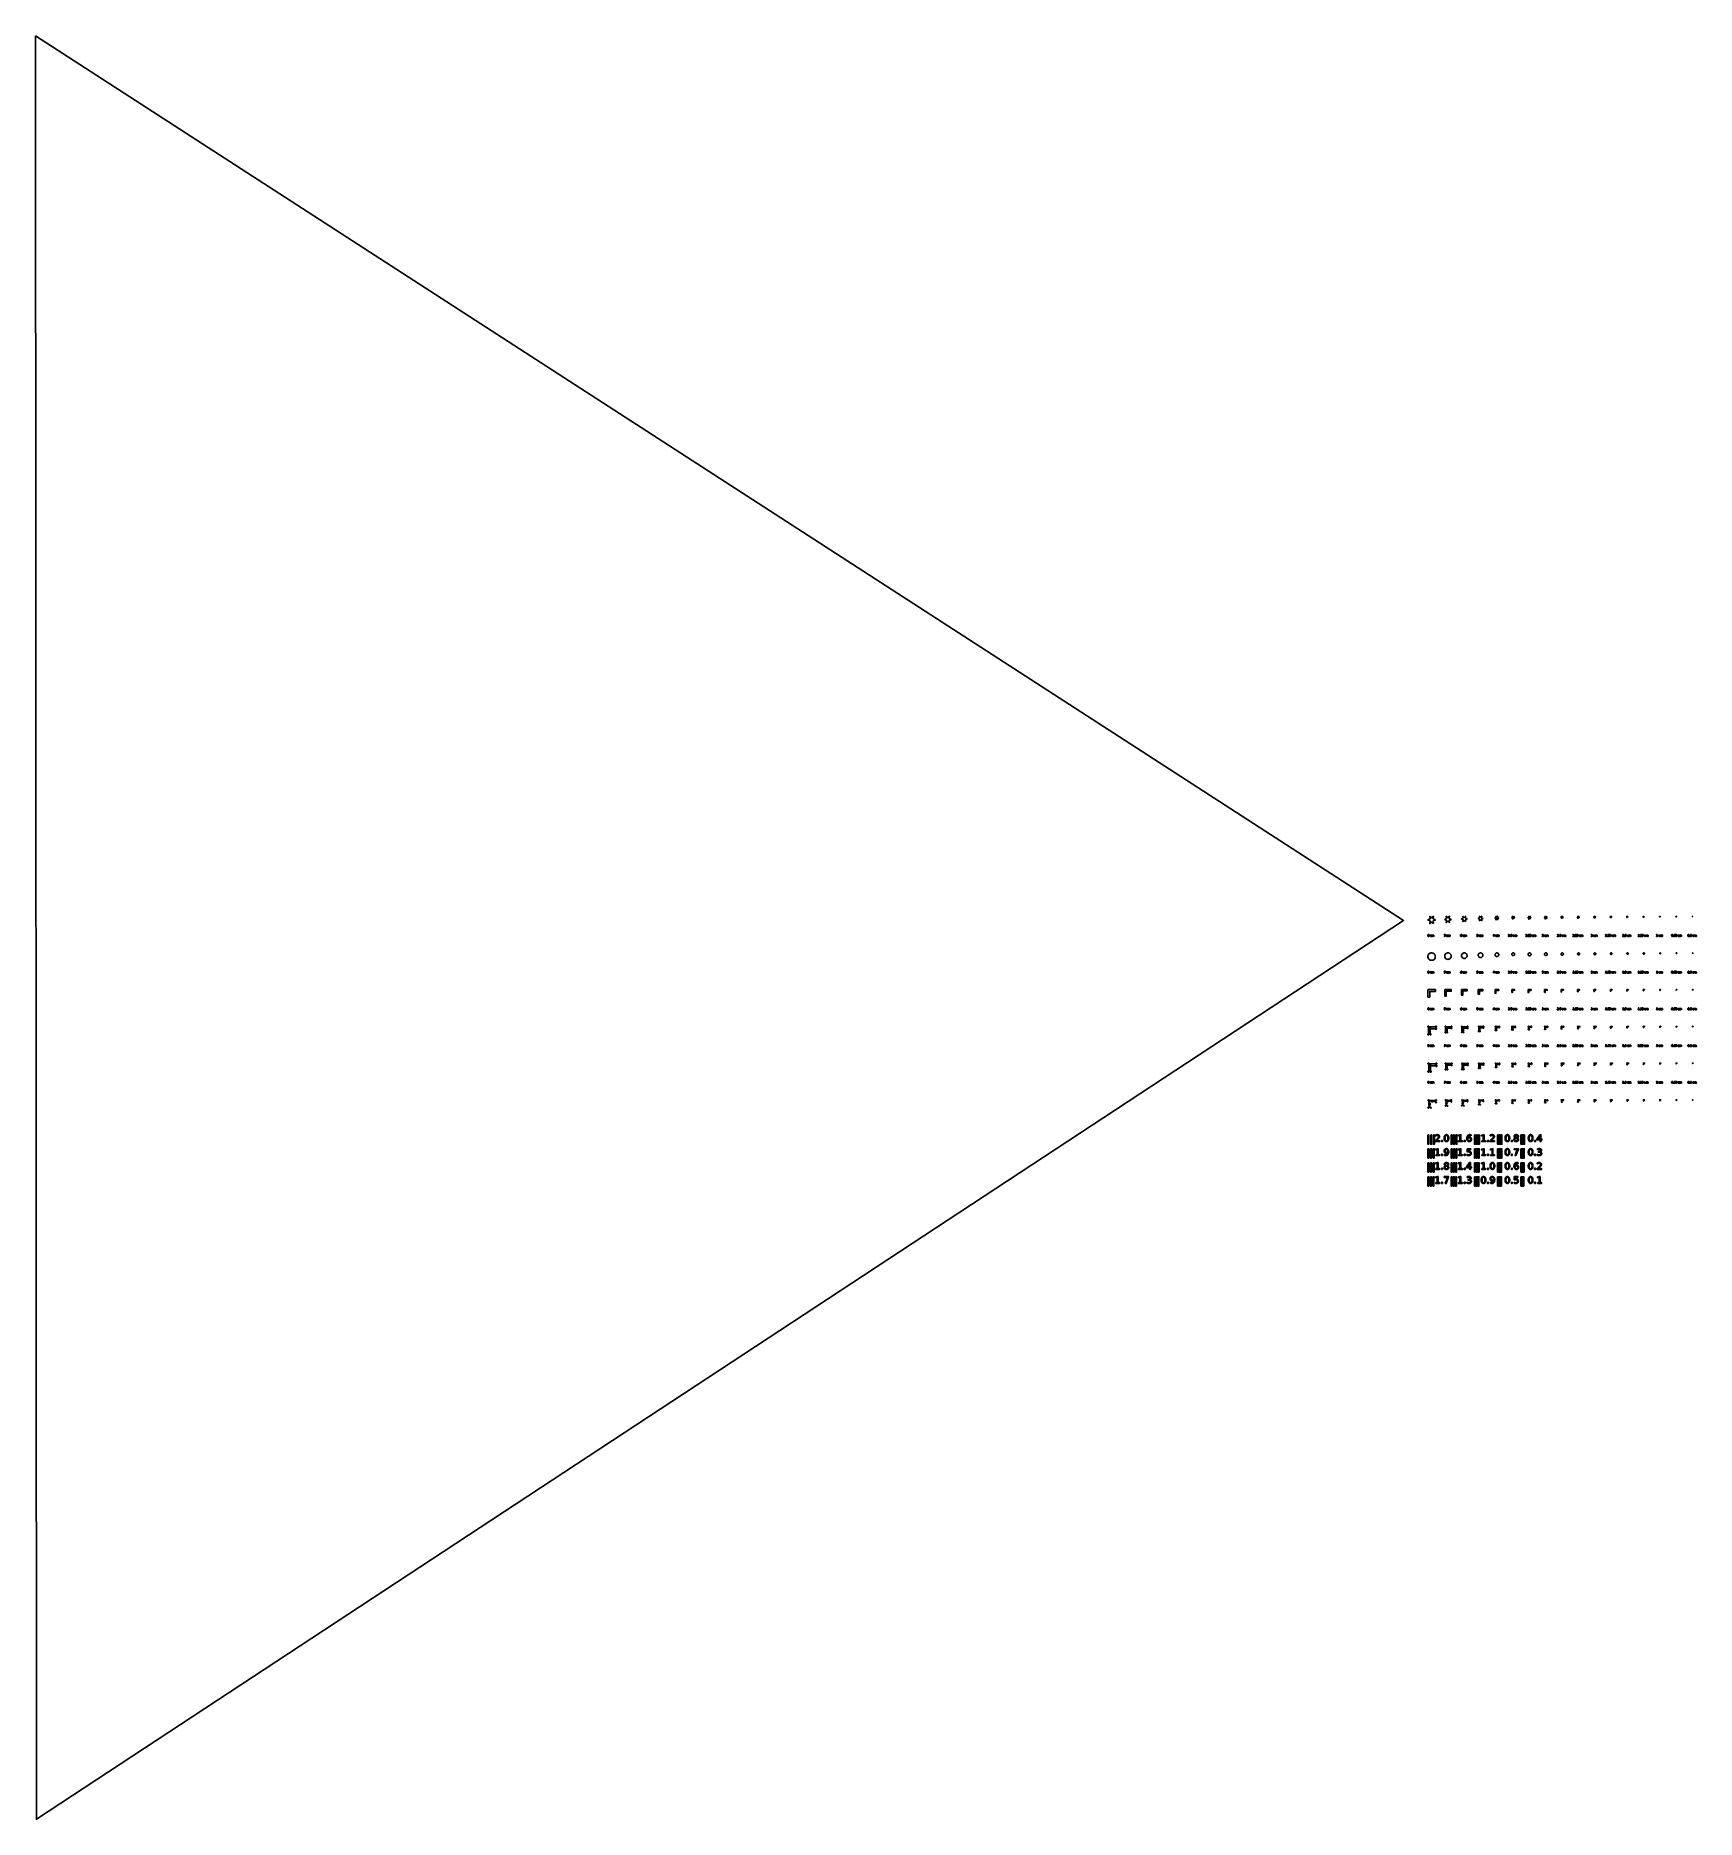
# Model space of a CAD drawing. Extents: x 1 to 50643, y 2 to 54380.
import ezdxf

# ---------------------------------------------------------------- set-up
doc = ezdxf.new("R2010")
doc.units = 0
doc.layers.add('Layer_1', color=7, linetype='CONTINUOUS')

msp = doc.modelspace()

# ---------------------------------------------------------------- linework, layer by layer
at = {"layer": 'Layer_1', "color": 7}
for points in [[(0.915591, 54380.094803), (41714.291909, 27403.955268), (21.480948, 1.728)], [(42627.50735, 27309.185516), (42570.81444, 27357.108016), (42514.121517, 27309.185523), (42521.716939, 27389.839685), (42457.4286, 27422.571361), (42521.716933, 27455.303015), (42514.121523, 27535.957186), (42570.81444, 27488.034685), (42627.507363, 27535.957179), (42619.911941, 27455.303023), (42684.200273, 27422.571346), (42619.911941, 27389.839685)], [(43117.613534, 27337.531957), (43068.007237, 27379.464146), (43018.400928, 27337.531964), (43025.046923, 27408.104357), (42968.794625, 27436.744575), (43025.046917, 27465.384773), (43018.400934, 27535.957175), (43068.007237, 27494.024985), (43117.613546, 27535.957169), (43110.967551, 27465.38478), (43167.219843, 27436.744562), (43110.967551, 27408.104357)], [(43607.719991, 27365.878409), (43565.200309, 27401.820285), (43522.680617, 27365.878415), (43528.377184, 27426.369038), (43480.160931, 27450.917796), (43528.377179, 27475.466537), (43522.680622, 27535.957167), (43565.200309, 27500.015289), (43607.720001, 27535.957161), (43602.023434, 27475.466543), (43650.239683, 27450.917785), (43602.023434, 27426.369038)], [(44097.826459, 27394.22489), (44062.39339, 27424.176453), (44026.960312, 27394.224895), (44031.707451, 27444.633746), (43991.527239, 27465.091045), (44031.707447, 27485.548329), (44026.960316, 27535.957186), (44062.39339, 27506.005622), (44097.826467, 27535.957182), (44093.079328, 27485.548333), (44133.259536, 27465.091035), (44093.079328, 27444.633746)], [(44587.932915, 27422.571342), (44559.586462, 27446.532592), (44531.240001, 27422.571346), (44535.037712, 27462.898427), (44502.893544, 27479.264265), (44535.037709, 27495.630092), (44531.240005, 27535.957178), (44559.586462, 27511.995927), (44587.932922, 27535.957174), (44584.135211, 27495.630096), (44616.279376, 27479.264258), (44584.135211, 27462.898427)], [(45078.039384, 27450.91779), (45056.779543, 27468.888728), (45035.519697, 27450.917793), (45038.36798, 27481.163104), (45014.259853, 27493.437483), (45038.367978, 27505.711853), (45035.519699, 27535.957168), (45056.779543, 27517.98623), (45078.039389, 27535.957165), (45075.191106, 27505.711856), (45099.29923, 27493.437477), (45075.191106, 27481.163104)], [(45577.00418, 27443.831278), (45553.972685, 27463.299777), (45530.941186, 27443.831281), (45534.026826, 27476.597007), (45507.909688, 27489.894239), (45534.026823, 27503.191463), (45530.941188, 27535.957192), (45553.972685, 27516.488692), (45577.004185, 27535.95719), (45573.918545, 27503.191466), (45600.03568, 27489.894233), (45573.918545, 27476.597007)], [(46072.424453, 27450.917897), (46051.164612, 27468.888817), (46029.904766, 27450.9179), (46032.753049, 27481.163181), (46008.644922, 27493.437548), (46032.753047, 27505.711907), (46029.904768, 27535.957192), (46051.164612, 27517.986271), (46072.424458, 27535.957189), (46069.576175, 27505.711909), (46093.684299, 27493.437543), (46069.576175, 27481.163181)], [(46565.050025, 27469.184304), (46548.356838, 27483.295072), (46531.663648, 27469.184306), (46533.900115, 27492.932904), (46514.970459, 27502.570738), (46533.900113, 27512.208566), (46531.66365, 27535.957166), (46548.356838, 27521.846398), (46565.050029, 27535.957164), (46562.813562, 27512.208568), (46581.743216, 27502.570734), (46562.813562, 27492.932904)], [(47061.49543, 27472.177358), (47045.550549, 27485.655624), (47029.605664, 27472.17736), (47031.741877, 27494.86145), (47013.660781, 27504.067277), (47031.741875, 27513.273098), (47029.605666, 27535.95719), (47045.550549, 27522.478923), (47061.495433, 27535.957188), (47059.359221, 27513.2731), (47077.440314, 27504.067273), (47059.359221, 27494.86145)], [(47556.916269, 27479.264472), (47542.743041, 27491.245054), (47528.569811, 27479.264474), (47530.468666, 27499.427942), (47514.396582, 27507.610832), (47530.468664, 27515.793717), (47528.569812, 27535.957188), (47542.743041, 27523.976605), (47556.916272, 27535.957186), (47555.017416, 27515.793719), (47571.089499, 27507.610829), (47555.017416, 27499.427942)], [(48052.337109, 27486.350815), (48039.935535, 27496.833873), (48027.533958, 27486.350817), (48029.195456, 27503.993933), (48015.132382, 27511.153995), (48029.195455, 27518.314052), (48027.533959, 27535.95717), (48039.935535, 27525.474112), (48052.337112, 27535.957169), (48050.675613, 27518.314054), (48064.738686, 27511.153992), (48050.675613, 27503.993933)], [(48547.757664, 27493.437282), (48537.127744, 27502.422795), (48526.497821, 27493.437283), (48527.921962, 27508.560013), (48515.867899, 27514.697233), (48527.921961, 27520.834448), (48526.497822, 27535.95718), (48537.127744, 27526.971667), (48547.757667, 27535.957179), (48546.333525, 27520.83445), (48558.387587, 27514.69723), (48546.333525, 27508.560013)], [(49043.179355, 27500.523797), (49034.321087, 27508.011753), (49025.462818, 27500.523798), (49026.649603, 27513.12612), (49016.60455, 27518.240489), (49026.649602, 27523.354855), (49025.462819, 27535.957178), (49034.321087, 27528.469223), (49043.179357, 27535.957177), (49041.992572, 27523.354856), (49052.037624, 27518.240487), (49041.992572, 27513.12612)], [(49538.600762, 27507.610786), (49531.514148, 27513.601088), (49524.427532, 27507.610787), (49525.37696, 27517.692539), (49517.340918, 27521.783991), (49525.376959, 27525.87544), (49524.427533, 27535.957193), (49531.514148, 27529.966891), (49538.600763, 27535.957192), (49537.651335, 27525.875441), (49545.687377, 27521.783989), (49537.651335, 27517.692539)], [(50034.022167, 27514.697382), (50028.707207, 27519.190108), (50023.392246, 27514.697383), (50024.104316, 27522.258696), (50018.077285, 27525.327285), (50024.104316, 27528.395872), (50023.392246, 27535.957187), (50028.707207, 27531.464461), (50034.022169, 27535.957186), (50033.310098, 27528.395873), (50039.337129, 27525.327284), (50033.310098, 27522.258696)], [(50529.44287, 27521.78405), (50525.899595, 27524.77917), (50522.356318, 27521.78405), (50522.831028, 27526.824875), (50518.813042, 27528.87058), (50522.831028, 27530.916283), (50522.356319, 27535.957108), (50525.899595, 27532.961988), (50529.442871, 27535.957108), (50528.968161, 27530.916284), (50532.986146, 27528.870579), (50528.968161, 27526.824875)], [(42466.204307, 26960.892346)], [(42468.957363, 26949.024573)], [(42476.472432, 26945.824845)], [(42955.84186, 26975.474421), (42991.55711, 26975.474421), (42991.55711, 26972.274693), (42971.392884, 26919.929766), (42963.542967, 26919.929766), (42982.51669, 26969.149748), (42955.84186, 26969.149748)], [(43473.071965, 26950.214887)], [(44471.294205, 26975.474421), (44480.743851, 26975.474421), (44480.743851, 26939.27554), (44488.668172, 26939.27554), (44488.668172, 26933.025379), (44480.743851, 26933.025379), (44480.743851, 26919.929766), (44473.265985, 26919.929766), (44473.265985, 26933.025379), (44448.190911, 26933.025379), (44448.190911, 26940.279842)], [(44473.266093, 26968.926479), (44454.29237, 26939.27554), (44473.266093, 26939.27554)], [(44961.582458, 26928.897495), (44969.432375, 26928.897495), (44969.432375, 26919.447876), (44961.582458, 26919.447876)], [(45495.799864, 26928.897495), (45503.649781, 26928.897495), (45503.649781, 26919.447876), (45495.799864, 26919.447876)], [(46455.327573, 26928.897495), (46463.17749, 26928.897495), (46463.17749, 26919.447876), (46455.327573, 26919.447876)], [(46928.940246, 26928.897495), (46936.790163, 26928.897495), (46936.790163, 26919.447876), (46928.940246, 26919.447876)], [(47876.131878, 26926.25417), (47888.409012, 26926.25417), (47888.409012, 26968.628968), (47875.052982, 26965.950829), (47875.052982, 26972.796282), (47888.33458, 26975.474421), (47895.849676, 26975.474421), (47895.849676, 26926.25417), (47908.126783, 26926.25417), (47908.126783, 26919.929766), (47876.131878, 26919.929766)], [(47923.305756, 26929.379385), (47931.155672, 26929.379385), (47931.155672, 26919.929766), (47923.305756, 26919.929766)], [(47945.627801, 26975.474421), (47981.343024, 26975.474421), (47981.343024, 26972.274693), (47961.178798, 26919.929766), (47953.328881, 26919.929766), (47972.302604, 26969.149748), (47945.627801, 26969.149748)], [(48398.245345, 26926.25417), (48410.522479, 26926.25417), (48410.522479, 26968.628968), (48397.166449, 26965.950829), (48397.166449, 26972.796282), (48410.448048, 26975.474421), (48417.963143, 26975.474421), (48417.963143, 26926.25417), (48430.24025, 26926.25417), (48430.24025, 26919.929766), (48398.245345, 26919.929766)], [(48445.419223, 26929.379385), (48453.26914, 26929.379385), (48453.26914, 26919.929766), (48445.419223, 26919.929766)], [(48871.886364, 26925.77228), (48884.163498, 26925.77228), (48884.163498, 26968.147079), (48870.807468, 26965.46894), (48870.807468, 26972.314392), (48884.089067, 26974.992531), (48891.604162, 26974.992531), (48891.604162, 26925.77228), (48903.881269, 26925.77228), (48903.881269, 26919.447876), (48871.886364, 26919.447876)], [(48919.060242, 26928.897495), (48926.910159, 26928.897495), (48926.910159, 26919.447876), (48919.060242, 26919.447876)], [(49430.339995, 26926.25417), (49442.617129, 26926.25417), (49442.617129, 26968.628968), (49429.261099, 26965.950829), (49429.261099, 26972.796282), (49442.542697, 26975.474421), (49450.057793, 26975.474421), (49450.057793, 26926.25417), (49462.3349, 26926.25417), (49462.3349, 26919.929766), (49430.339995, 26919.929766)], [(49907.695641, 26976.478723)], [(49907.695641, 26970.526343)], [(49940.099772, 26929.379385), (49947.949689, 26929.379385), (49947.949689, 26919.929766), (49940.099772, 26919.929766)], [(49962.421817, 26975.474421), (49998.13704, 26975.474421), (49998.13704, 26972.274693), (49977.972814, 26919.929766), (49970.122897, 26919.929766), (49989.09662, 26969.149748), (49962.421817, 26969.149748)], [(50406.16816, 26975.996833)], [(50406.16816, 26970.044454)], [(50438.572291, 26928.897495), (50446.422208, 26928.897495), (50446.422208, 26919.447876), (50438.572291, 26919.447876)], [(42570.814531, 26417.027586)], [(43068.622892, 26417.027586)], [(43566.429836, 26417.027586)], [(44064.237064, 26417.027586)], [(44562.045425, 26417.027643)], [(45059.853786, 26417.027643)], [(45557.66073, 26417.027606)], [(46055.467958, 26417.0276)], [(46553.276319, 26417.027578)], [(47051.08468, 26417.027617)], [(47548.893042, 26417.027622)], [(48046.698852, 26417.027577)], [(48544.507213, 26417.027574)], [(49042.315574, 26417.02762)], [(49540.122802, 26417.027622)], [(50037.931163, 26417.027639)], [(50535.739525, 26417.02761)], [(42466.204307, 25841.944139)], [(42468.957363, 25830.076366)], [(42476.472432, 25826.876638)], [(42955.84186, 25856.554561), (42991.55711, 25856.554561), (42991.55711, 25853.354833), (42971.392884, 25801.009906), (42963.542967, 25801.009906), (42982.51669, 25850.229888), (42955.84186, 25850.229888)], [(43473.071965, 25831.26668)], [(44471.294205, 25856.554561), (44480.743851, 25856.554561), (44480.743851, 25820.35568), (44488.668172, 25820.35568), (44488.668172, 25814.105519), (44480.743851, 25814.105519), (44480.743851, 25801.009906), (44473.265985, 25801.009906), (44473.265985, 25814.105519), (44448.190911, 25814.105519), (44448.190911, 25821.359982)], [(44473.266093, 25850.006619), (44454.29237, 25820.35568), (44473.266093, 25820.35568)], [(44961.582458, 25809.949289), (44969.432375, 25809.949289), (44969.432375, 25800.49967), (44961.582458, 25800.49967)], [(45495.799864, 25809.949289), (45503.649781, 25809.949289), (45503.649781, 25800.49967), (45495.799864, 25800.49967)], [(46455.327573, 25809.949289), (46463.17749, 25809.949289), (46463.17749, 25800.49967), (46455.327573, 25800.49967)], [(46928.940246, 25809.949289), (46936.790163, 25809.949289), (46936.790163, 25800.49967), (46928.940246, 25800.49967)], [(47876.131878, 25807.334309), (47888.409012, 25807.334309), (47888.409012, 25849.709108), (47875.052982, 25847.030969), (47875.052982, 25853.876422), (47888.33458, 25856.554561), (47895.849676, 25856.554561), (47895.849676, 25807.334309), (47908.126783, 25807.334309), (47908.126783, 25801.009906), (47876.131878, 25801.009906)], [(47923.305756, 25810.459525), (47931.155672, 25810.459525), (47931.155672, 25801.009906), (47923.305756, 25801.009906)], [(47945.627801, 25856.554561), (47981.343024, 25856.554561), (47981.343024, 25853.354833), (47961.178798, 25801.009906), (47953.328881, 25801.009906), (47972.302604, 25850.229888), (47945.627801, 25850.229888)], [(48398.245345, 25807.334309), (48410.522479, 25807.334309), (48410.522479, 25849.709108), (48397.166449, 25847.030969), (48397.166449, 25853.876422), (48410.448048, 25856.554561), (48417.963143, 25856.554561), (48417.963143, 25807.334309), (48430.24025, 25807.334309), (48430.24025, 25801.009906), (48398.245345, 25801.009906)], [(48445.419223, 25810.459525), (48453.26914, 25810.459525), (48453.26914, 25801.009906), (48445.419223, 25801.009906)], [(48871.886364, 25806.824073), (48884.163498, 25806.824073), (48884.163498, 25849.198872), (48870.807468, 25846.520733), (48870.807468, 25853.366186), (48884.089067, 25856.044325), (48891.604162, 25856.044325), (48891.604162, 25806.824073), (48903.881269, 25806.824073), (48903.881269, 25800.49967), (48871.886364, 25800.49967)], [(48919.060242, 25809.949289), (48926.910159, 25809.949289), (48926.910159, 25800.49967), (48919.060242, 25800.49967)], [(49430.339995, 25807.334309), (49442.617129, 25807.334309), (49442.617129, 25849.709108), (49429.261099, 25847.030969), (49429.261099, 25853.876422), (49442.542697, 25856.554561), (49450.057793, 25856.554561), (49450.057793, 25807.334309), (49462.3349, 25807.334309), (49462.3349, 25801.009906), (49430.339995, 25801.009906)], [(49907.695641, 25857.558863)], [(49907.695641, 25851.606483)], [(49940.099772, 25810.459525), (49947.949689, 25810.459525), (49947.949689, 25801.009906), (49940.099772, 25801.009906)], [(49962.421817, 25856.554561), (49998.13704, 25856.554561), (49998.13704, 25853.354833), (49977.972814, 25801.009906), (49970.122897, 25801.009906), (49989.09662, 25850.229888), (49962.421817, 25850.229888)], [(50406.16816, 25857.048627)], [(50406.16816, 25851.096247)], [(50438.572291, 25809.949289), (50446.422208, 25809.949289), (50446.422208, 25800.49967), (50438.572291, 25800.49967)], [(42457.428403, 25298.098088), (42457.428403, 25241.403295), (42457.428403, 25071.326371), (42514.123026, 25071.326371), (42514.123026, 25241.403295), (42684.200092, 25241.403295), (42684.200092, 25298.098088), (42514.123026, 25298.098088)], [(42969.456767, 25298.098088), (42969.456767, 25248.490166), (42969.456767, 25099.672832), (43019.064491, 25099.672832), (43019.064491, 25248.490166), (43167.881994, 25248.490166), (43167.881994, 25298.098088), (43019.064491, 25298.098088)], [(43481.484563, 25298.098088), (43481.484563, 25255.577036), (43481.484563, 25128.019293), (43524.005389, 25128.019293), (43524.005389, 25255.577036), (43651.56333, 25255.577036), (43651.56333, 25298.098088), (43524.005389, 25298.098088)], [(43993.51321, 25298.098088), (43993.51321, 25262.66385), (43993.51321, 25156.365754), (44028.94742, 25156.365754), (44028.94742, 25262.66385), (44135.245516, 25262.66385), (44135.245516, 25298.098088), (44028.94742, 25298.098088)], [(44505.541857, 25298.098088), (44505.541857, 25269.75072), (44505.541857, 25184.712215), (44533.889169, 25184.712215), (44533.889169, 25269.75072), (44618.927702, 25269.75072), (44618.927702, 25298.098088), (44533.889169, 25298.098088)], [(45017.570221, 25298.098088), (45017.570221, 25276.837562), (45017.570221, 25213.058648), (45038.830633, 25213.058648), (45038.830633, 25276.837562), (45102.609604, 25276.837562), (45102.609604, 25298.098088), (45038.830633, 25298.098088)], [(45511.882613, 25298.098088), (45511.882613, 25275.065823), (45511.882613, 25205.972061), (45534.914963, 25205.972061), (45534.914963, 25275.065823), (45604.008612, 25275.065823), (45604.008612, 25298.098088), (45534.914963, 25298.098088)], [(46013.281054, 25298.098088), (46013.281054, 25276.837619), (46013.281054, 25213.058818), (46034.54175, 25213.058818), (46034.54175, 25276.837619), (46098.320437, 25276.837619), (46098.320437, 25298.098088), (46034.54175, 25298.098088)], [(46518.222802, 25298.098088), (46518.222802, 25280.380955), (46518.222802, 25227.231879), (46535.939907, 25227.231879), (46535.939907, 25280.380955), (46589.088955, 25280.380955), (46589.088955, 25298.098088), (46535.939907, 25298.098088)], [(47019.621242, 25298.098088), (47019.621242, 25282.152609), (47019.621242, 25234.318239), (47035.567261, 25234.318239), (47035.567261, 25282.152665), (47083.40078, 25282.152665), (47083.40078, 25298.098088), (47035.567261, 25298.098088)], [(47521.018549, 25298.098088), (47521.018549, 25283.924433), (47521.018549, 25241.405308), (47535.19263, 25241.405308), (47535.19263, 25283.924433), (47577.711471, 25283.924433), (47577.711471, 25298.098088), (47535.19263, 25298.098088)], [(48022.41699, 25298.098088), (48022.41699, 25285.696143), (48022.41699, 25248.491668), (48034.81885, 25248.491668), (48034.81885, 25285.696143), (48072.023297, 25285.696143), (48072.023297, 25298.098088), (48034.81885, 25298.098088)], [(48523.816564, 25298.098088), (48523.816564, 25287.46774), (48523.816564, 25255.578141), (48534.446487, 25255.578141), (48534.446487, 25287.46774), (48566.336256, 25287.46774), (48566.336256, 25298.098088), (48534.446487, 25298.098088)], [(49025.213871, 25298.098088), (49025.213871, 25289.239451), (49025.213871, 25262.664615), (49034.072991, 25262.664615), (49034.072991, 25289.239451), (49060.646947, 25289.239451), (49060.646947, 25298.098088), (49034.072991, 25298.098088)], [(49526.612312, 25298.098088), (49526.612312, 25291.011218), (49526.612312, 25269.751655), (49533.69921, 25269.751655), (49533.69921, 25291.011218), (49554.958773, 25291.011218), (49554.958773, 25298.098088), (49533.69921, 25298.098088)], [(50028.011036, 25298.098088), (50028.011036, 25292.78358), (50028.011036, 25276.838498), (50033.330816, 25276.838498), (50033.330816, 25292.78358), (50049.270882, 25292.78358), (50049.270882, 25298.098088), (50033.330816, 25298.098088)], [(50529.409476, 25298.098088), (50529.409476, 25294.555092), (50529.409476, 25283.924914), (50532.956186, 25283.924914), (50532.956186, 25294.555092), (50543.582707, 25294.555092), (50543.582707, 25298.098088), (50532.956186, 25298.098088)], [(42466.204307, 24723.024279)], [(42468.957363, 24711.156506)], [(42476.472432, 24707.956778)], [(42955.84186, 24737.634701), (42991.55711, 24737.634701), (42991.55711, 24734.434973), (42971.392884, 24682.090046), (42963.542967, 24682.090046), (42982.51669, 24731.310028), (42955.84186, 24731.310028)], [(43473.071965, 24712.34682)], [(44471.294205, 24737.634701), (44480.743851, 24737.634701), (44480.743851, 24701.43582), (44488.668172, 24701.43582), (44488.668172, 24695.185659), (44480.743851, 24695.185659), (44480.743851, 24682.090046), (44473.265985, 24682.090046), (44473.265985, 24695.185659), (44448.190911, 24695.185659), (44448.190911, 24702.440122)], [(44473.266093, 24731.086759), (44454.29237, 24701.43582), (44473.266093, 24701.43582)], [(44961.582458, 24691.029429), (44969.432375, 24691.029429), (44969.432375, 24681.57981), (44961.582458, 24681.57981)], [(45495.799864, 24691.029429), (45503.649781, 24691.029429), (45503.649781, 24681.57981), (45495.799864, 24681.57981)], [(46455.327573, 24691.029429), (46463.17749, 24691.029429), (46463.17749, 24681.57981), (46455.327573, 24681.57981)], [(46928.940246, 24691.029429), (46936.790163, 24691.029429), (46936.790163, 24681.57981), (46928.940246, 24681.57981)], [(47876.131878, 24688.414449), (47888.409012, 24688.414449), (47888.409012, 24730.789248), (47875.052982, 24728.111109), (47875.052982, 24734.956562), (47888.33458, 24737.634701), (47895.849676, 24737.634701), (47895.849676, 24688.414449), (47908.126783, 24688.414449), (47908.126783, 24682.090046), (47876.131878, 24682.090046)], [(47923.305756, 24691.539665), (47931.155672, 24691.539665), (47931.155672, 24682.090046), (47923.305756, 24682.090046)], [(47945.627801, 24737.634701), (47981.343024, 24737.634701), (47981.343024, 24734.434973), (47961.178798, 24682.090046), (47953.328881, 24682.090046), (47972.302604, 24731.310028), (47945.627801, 24731.310028)], [(48398.245345, 24688.414449), (48410.522479, 24688.414449), (48410.522479, 24730.789248), (48397.166449, 24728.111109), (48397.166449, 24734.956562), (48410.448048, 24737.634701), (48417.963143, 24737.634701), (48417.963143, 24688.414449), (48430.24025, 24688.414449), (48430.24025, 24682.090046), (48398.245345, 24682.090046)], [(48445.419223, 24691.539665), (48453.26914, 24691.539665), (48453.26914, 24682.090046), (48445.419223, 24682.090046)], [(48871.886364, 24687.904213), (48884.163498, 24687.904213), (48884.163498, 24730.279012), (48870.807468, 24727.600873), (48870.807468, 24734.446326), (48884.089067, 24737.124465), (48891.604162, 24737.124465), (48891.604162, 24687.904213), (48903.881269, 24687.904213), (48903.881269, 24681.57981), (48871.886364, 24681.57981)], [(48919.060242, 24691.029429), (48926.910159, 24691.029429), (48926.910159, 24681.57981), (48919.060242, 24681.57981)], [(49430.339995, 24688.414449), (49442.617129, 24688.414449), (49442.617129, 24730.789248), (49429.261099, 24728.111109), (49429.261099, 24734.956562), (49442.542697, 24737.634701), (49450.057793, 24737.634701), (49450.057793, 24688.414449), (49462.3349, 24688.414449), (49462.3349, 24682.090046), (49430.339995, 24682.090046)], [(49907.695641, 24738.639003)], [(49907.695641, 24732.686623)], [(49940.099772, 24691.539665), (49947.949689, 24691.539665), (49947.949689, 24682.090046), (49940.099772, 24682.090046)], [(49962.421817, 24737.634701), (49998.13704, 24737.634701), (49998.13704, 24734.434973), (49977.972814, 24682.090046), (49970.122897, 24682.090046), (49989.09662, 24731.310028), (49962.421817, 24731.310028)], [(50406.16816, 24738.128767)], [(50406.16816, 24732.176387)], [(50438.572291, 24691.029429), (50446.422208, 24691.029429), (50446.422208, 24681.57981), (50438.572291, 24681.57981)], [(42457.428403, 24179.16842), (42457.428403, 24155.438464), (42474.443933, 24155.438464), (42474.443933, 24105.913228), (42474.443933, 23943.913486), (42457.428403, 23943.913486), (42457.428403, 23920.183246), (42481.158643, 23920.183246), (42481.158643, 23937.198776), (42523.97087, 23937.198776), (42523.97087, 23920.183246), (42547.70111, 23920.183246), (42547.70111, 23943.913486), (42530.683879, 23943.913486), (42530.683879, 24100.737447), (42514.662459, 24100.737447), (42514.662459, 24123.842931), (42537.769644, 24123.842931), (42537.769644, 24105.913228), (42692.683621, 24105.913228), (42692.683621, 24088.897414), (42716.413861, 24088.897414), (42716.413861, 24112.629355), (42699.398047, 24112.629355), (42699.398047, 24155.438464), (42716.413861, 24155.438464), (42716.413861, 24179.16842), (42692.683621, 24179.16842), (42692.683621, 24162.15289), (42530.683879, 24162.15289), (42481.158643, 24162.15289), (42481.158643, 24179.16842)], [(42984.563163, 24179.16842), (42984.563163, 24160.999926), (42997.590913, 24160.999926), (42997.590913, 24123.081999), (42997.590913, 23999.050641), (42984.563163, 23999.050641), (42984.563163, 23980.881977), (43002.731827, 23980.881977), (43002.731827, 23993.909727), (43035.510257, 23993.909727), (43035.510257, 23980.881977), (43053.678638, 23980.881977), (43053.678638, 23999.050641), (43040.649754, 23999.050641), (43040.649754, 24119.119447), (43028.38339, 24119.119447), (43028.38339, 24136.809623), (43046.074983, 24136.809623), (43046.074983, 24123.081999), (43164.681396, 24123.081999), (43164.681396, 24110.054221), (43182.849776, 24110.054221), (43182.849776, 24128.224302), (43169.82231, 24128.224302), (43169.82231, 24160.999898), (43182.849776, 24160.999898), (43182.849776, 24179.168392), (43164.681396, 24179.168392), (43164.681396, 24166.14084), (43040.649754, 24166.14084), (43002.731827, 24166.14084), (43002.731827, 24179.168392)], [(43483.372721, 24179.16842), (43483.372721, 24161.370811), (43496.134298, 24161.370811), (43496.134298, 24124.227026), (43496.134298, 24002.727574), (43483.372721, 24002.727574), (43483.372721, 23984.929965), (43501.17033, 23984.929965), (43501.17033, 23997.691542), (43533.2795, 23997.691542), (43533.2795, 23984.929965), (43551.077109, 23984.929965), (43551.077109, 24002.727574), (43538.314115, 24002.727574), (43538.314115, 24120.345262), (43526.298051, 24120.345262), (43526.298051, 24137.674275), (43543.62851, 24137.674275), (43543.62851, 24124.226998), (43659.813851, 24124.226998), (43659.813851, 24111.465137), (43677.61146, 24111.465137), (43677.61146, 24129.264164), (43664.8496, 24129.264164), (43664.8496, 24161.370783), (43677.61146, 24161.370783), (43677.61146, 24179.168392), (43659.813851, 24179.168392), (43659.813851, 24166.406815), (43538.314115, 24166.406815), (43501.17033, 24166.406815), (43501.17033, 24179.168392)], [(43996.344455, 24179.16842), (43996.344455, 24164.337042), (44006.979197, 24164.337042), (44006.979197, 24133.383868), (44006.979197, 24032.133711), (43996.344455, 24032.133711), (43996.344455, 24017.302559), (44011.17589, 24017.302559), (44011.17589, 24027.937017), (44037.933532, 24027.937017), (44037.933532, 24017.302559), (44052.764967, 24017.302559), (44052.764967, 24032.133711), (44042.129092, 24032.133711), (44042.129092, 24130.14897), (44032.115704, 24130.14897), (44032.115704, 24144.590075), (44046.557943, 24144.590075), (44046.557943, 24133.383868), (44143.378966, 24133.383868), (44143.378966, 24122.748843), (44158.210401, 24122.748843), (44158.210401, 24137.581412), (44147.575659, 24137.581412), (44147.575659, 24164.337042), (44158.210401, 24164.337042), (44158.210401, 24179.16842), (44143.378966, 24179.16842), (44143.378966, 24168.533679), (44042.129092, 24168.533679), (44011.17589, 24168.533679), (44011.17589, 24179.16842)], [(44509.317322, 24179.16842), (44509.317322, 24167.303159), (44517.825229, 24167.303159), (44517.825229, 24142.540541), (44517.825229, 24061.540528), (44509.317322, 24061.540528), (44509.317322, 24049.67555), (44521.182584, 24049.67555), (44521.182584, 24058.183173), (44542.588698, 24058.183173), (44542.588698, 24049.67555), (44554.453959, 24049.67555), (44554.453959, 24061.540528), (44545.945202, 24061.540528), (44545.945202, 24139.952792), (44537.934492, 24139.952792), (44537.934492, 24151.505676), (44549.488226, 24151.505676), (44549.488226, 24142.540541), (44626.945215, 24142.540541), (44626.945215, 24134.032634), (44638.810193, 24134.032634), (44638.810193, 24145.898746), (44630.30257, 24145.898746), (44630.30257, 24167.303159), (44638.810193, 24167.303159), (44638.810193, 24179.16842), (44626.945215, 24179.16842), (44626.945215, 24170.660514), (44545.945202, 24170.660514), (44521.182584, 24170.660514), (44521.182584, 24179.16842)], [(45014.195575, 24179.16842), (45014.195575, 24168.786472), (45021.639922, 24168.786472), (45021.639922, 24147.119288), (45021.639922, 24076.244348), (45014.195575, 24076.244348), (45014.195575, 24065.862173), (45024.577749, 24065.862173), (45024.577749, 24073.30652), (45043.307957, 24073.30652), (45043.307957, 24065.862173), (45053.690132, 24065.862173), (45053.690132, 24076.244348), (45046.244934, 24076.244348), (45046.244934, 24144.854689), (45039.235704, 24144.854689), (45039.235704, 24154.963519), (45049.345186, 24154.963519), (45049.345186, 24147.119288), (45117.119874, 24147.119288), (45117.119874, 24139.67494), (45127.501765, 24139.67494), (45127.501765, 24150.057682), (45120.057418, 24150.057682), (45120.057418, 24168.786444), (45127.501765, 24168.786444), (45127.501765, 24179.168392), (45117.119874, 24179.168392), (45117.119874, 24171.724101), (45046.244934, 24171.724101), (45024.577749, 24171.724101), (45024.577749, 24179.168392)], [(45515.026802, 24179.16842), (45515.026802, 24169.528072), (45521.939654, 24169.528072), (45521.939654, 24149.408321), (45521.939654, 24083.596059), (45515.026802, 24083.596059), (45515.026802, 24073.955428), (45524.667434, 24073.955428), (45524.667434, 24080.867996), (45542.059972, 24080.867996), (45542.059972, 24073.955428), (45551.70032, 24073.955428), (45551.70032, 24083.596059), (45544.786902, 24083.596059), (45544.786902, 24147.305581), (45538.278271, 24147.305581), (45538.278271, 24156.692511), (45547.665768, 24156.692511), (45547.665768, 24149.408321), (45610.599164, 24149.408321), (45610.599164, 24142.495753), (45620.239795, 24142.495753), (45620.239795, 24152.136952), (45613.327227, 24152.136952), (45613.327227, 24169.528072), (45620.239795, 24169.528072), (45620.239795, 24179.16842), (45610.599164, 24179.16842), (45610.599164, 24172.255852), (45544.786902, 24172.255852), (45524.667434, 24172.255852), (45524.667434, 24179.16842)], [(46015.860015, 24179.16842), (46015.860015, 24170.269701), (46022.241086, 24170.269701), (46022.241086, 24151.697666), (46022.241086, 24090.947799), (46015.860015, 24090.947799), (46015.860015, 24082.048994), (46024.758819, 24082.048994), (46024.758819, 24088.429783), (46040.813688, 24088.429783), (46040.813688, 24082.048994), (46049.712492, 24082.048994), (46049.712492, 24090.947799), (46043.330854, 24090.947799), (46043.330854, 24149.756784), (46037.322821, 24149.756784), (46037.322821, 24158.421447), (46045.988051, 24158.421447), (46045.988051, 24151.697666), (46104.080721, 24151.697666), (46104.080721, 24145.316878), (46112.979526, 24145.316878), (46112.979526, 24154.21625), (46106.598737, 24154.21625), (46106.598737, 24170.269701), (46112.979526, 24170.269701), (46112.979526, 24179.16842), (46104.080721, 24179.16842), (46104.080721, 24172.787717), (46043.330854, 24172.787717), (46024.758819, 24172.787717), (46024.758819, 24179.16842)], [(46520.739401, 24179.16842), (46520.739401, 24171.752731), (46526.056913, 24171.752731), (46526.056913, 24156.276102), (46526.056913, 24105.651307), (46520.739401, 24105.651307), (46520.739401, 24098.235589), (46528.155118, 24098.235589), (46528.155118, 24103.552818), (46541.534081, 24103.552818), (46541.534081, 24098.235589), (46548.949799, 24098.235589), (46548.949799, 24105.651307), (46543.631719, 24105.651307), (46543.631719, 24154.658653), (46538.625167, 24154.658653), (46538.625167, 24161.879063), (46545.846145, 24161.879063), (46545.846145, 24156.276102), (46594.256798, 24156.276102), (46594.256798, 24150.958589), (46601.672516, 24150.958589), (46601.672516, 24158.374874), (46596.355003, 24158.374874), (46596.355003, 24171.752731), (46601.672516, 24171.752731), (46601.672516, 24179.16842), (46594.256798, 24179.16842), (46594.256798, 24173.851049), (46543.631719, 24173.851049), (46528.155118, 24173.851049), (46528.155118, 24179.16842)], [(47021.571479, 24179.16842), (47021.571479, 24172.494303), (47026.356929, 24172.494303), (47026.356929, 24158.565362), (47026.356929, 24113.002961), (47021.571479, 24113.002961), (47021.571479, 24106.32907), (47028.24537, 24106.32907), (47028.24537, 24111.11452), (47040.28638, 24111.11452), (47040.28638, 24106.32907), (47046.960554, 24106.32907), (47046.960554, 24113.002961), (47042.174537, 24113.002961), (47042.174537, 24157.109686), (47037.6683, 24157.109686), (47037.6683, 24163.608141), (47044.167294, 24163.608141), (47044.167294, 24158.565362), (47087.736938, 24158.565362), (47087.736938, 24153.779629), (47094.410829, 24153.779629), (47094.410829, 24160.454314), (47089.625379, 24160.454314), (47089.625379, 24172.494303), (47094.410829, 24172.494303), (47094.410829, 24179.16842), (47087.736938, 24179.16842), (47087.736938, 24174.382801), (47042.174537, 24174.382801), (47028.24537, 24174.382801), (47028.24537, 24179.16842)], [(47522.403841, 24179.16842), (47522.403841, 24173.235875), (47526.657794, 24173.235875), (47526.657794, 24160.854537), (47526.657794, 24120.354616), (47522.403841, 24120.354616), (47522.403841, 24114.421985), (47528.336472, 24114.421985), (47528.336472, 24118.675938), (47539.039528, 24118.675938), (47539.039528, 24114.421985), (47544.972159, 24114.421985), (47544.972159, 24120.354616), (47540.717639, 24120.354616), (47540.717639, 24159.560606), (47536.712284, 24159.560606), (47536.712284, 24165.337048), (47542.489293, 24165.337048), (47542.489293, 24160.854537), (47581.217645, 24160.854537), (47581.217645, 24156.600612), (47587.150276, 24156.600612), (47587.150276, 24162.53364), (47582.896323, 24162.53364), (47582.896323, 24173.235875), (47587.150276, 24173.235875), (47587.150276, 24179.16842), (47581.217645, 24179.16842), (47581.217645, 24174.914524), (47540.717639, 24174.914524), (47528.336472, 24174.914524), (47528.336472, 24179.16842)], [(48023.236486, 24179.16842), (48023.236486, 24173.977446), (48026.95866, 24173.977446), (48026.95866, 24163.143797), (48026.95866, 24127.706526), (48023.236486, 24127.706526), (48023.236486, 24122.51541), (48028.42729, 24122.51541), (48028.42729, 24126.237584), (48037.792677, 24126.237584), (48037.792677, 24122.51541), (48042.983765, 24122.51541), (48042.983765, 24127.706526), (48039.261024, 24127.706526), (48039.261024, 24162.011611), (48035.756267, 24162.011611), (48035.756267, 24167.065984), (48040.811008, 24167.065984), (48040.811008, 24163.143797), (48074.698636, 24163.143797), (48074.698636, 24159.421567), (48079.88944, 24159.421567), (48079.88944, 24164.612994), (48076.167266, 24164.612994), (48076.167266, 24173.977446), (48079.88944, 24173.977446), (48079.88944, 24179.16842), (48074.698636, 24179.16842), (48074.698636, 24175.446275), (48039.261024, 24175.446275), (48028.42729, 24175.446275), (48028.42729, 24179.16842)], [(48524.06658, 24179.16842), (48524.06658, 24174.719018), (48527.256974, 24174.719018), (48527.256974, 24165.433029), (48527.256974, 24135.057925), (48524.06658, 24135.057925), (48524.06658, 24130.608665), (48528.516124, 24130.608665), (48528.516124, 24133.799059), (48536.543275, 24133.799059), (48536.543275, 24130.608665), (48540.992819, 24130.608665), (48540.992819, 24135.057925), (48537.801858, 24135.057925), (48537.801858, 24164.46256), (48534.797983, 24164.46256), (48534.797983, 24168.794891), (48539.13074, 24168.794891), (48539.13074, 24165.433029), (48568.177075, 24165.433029), (48568.177075, 24162.242578), (48572.626336, 24162.242578), (48572.626336, 24166.692349), (48569.435941, 24166.692349), (48569.435941, 24174.719018), (48572.626336, 24174.719018), (48572.626336, 24179.16842), (48568.177075, 24179.16842), (48568.177075, 24175.977998), (48537.802141, 24175.977998), (48528.516124, 24175.977998), (48528.516124, 24179.16842)], [(49024.900926, 24179.16842), (49024.900926, 24175.46059), (49027.559824, 24175.46059), (49027.559824, 24167.722233), (49027.559824, 24142.40975), (49024.900926, 24142.40975), (49024.900926, 24138.70192), (49028.608927, 24138.70192), (49028.608927, 24141.360591), (49035.298408, 24141.360591), (49035.298408, 24138.70192), (49039.006125, 24138.70192), (49039.006125, 24142.40975), (49036.347227, 24142.40975), (49036.347227, 24166.913565), (49033.843668, 24166.913565), (49033.843668, 24170.523799), (49037.45444, 24170.523799), (49037.45444, 24167.722233), (49061.659483, 24167.722233), (49061.659483, 24165.063561), (49065.367484, 24165.063561), (49065.367484, 24168.771675), (49062.708869, 24168.771675), (49062.708869, 24175.46059), (49065.367484, 24175.46059), (49065.367484, 24179.16842), (49061.659483, 24179.16842), (49061.659483, 24176.509721), (49036.347227, 24176.509721), (49028.608927, 24176.509721), (49028.608927, 24179.16842)], [(49525.731304, 24179.16842), (49525.731304, 24176.202162), (49527.858422, 24176.202162), (49527.858422, 24170.011521), (49527.858422, 24149.761546), (49525.731304, 24149.761546), (49525.731304, 24146.795288), (49528.697477, 24146.795288), (49528.697477, 24148.922208), (49534.049289, 24148.922208), (49534.049289, 24146.795288), (49537.015463, 24146.795288), (49537.015463, 24149.761546), (49534.888344, 24149.761546), (49534.888344, 24169.364542), (49532.885667, 24169.364542), (49532.885667, 24172.252734), (49535.773888, 24172.252734), (49535.773888, 24170.011521), (49555.138206, 24170.011521), (49555.138206, 24167.884545), (49558.10438, 24167.884545), (49558.10438, 24170.85103), (49555.977545, 24170.85103), (49555.977545, 24176.202162), (49558.10438, 24176.202162), (49558.10438, 24179.16842), (49555.138206, 24179.16842), (49555.138206, 24177.041472), (49534.888344, 24177.041472), (49528.697477, 24177.041472), (49528.697477, 24179.16842)], [(50026.564232, 24179.16842), (50026.564232, 24176.943705), (50028.159288, 24176.943705), (50028.159288, 24172.300725), (50028.159288, 24157.113258), (50026.564232, 24157.113258), (50026.564232, 24154.888543), (50028.788863, 24154.888543), (50028.788863, 24156.483768), (50032.802438, 24156.483768), (50032.802438, 24154.888543), (50035.027068, 24154.888543), (50035.027068, 24157.113258), (50033.431729, 24157.113258), (50033.431729, 24171.81549), (50031.929934, 24171.81549), (50031.929934, 24173.98167), (50034.096171, 24173.98167), (50034.096171, 24172.300725), (50048.619196, 24172.300725), (50048.619196, 24170.705499), (50050.84411, 24170.705499), (50050.84411, 24172.930385), (50049.248771, 24172.930385), (50049.248771, 24176.943705), (50050.84411, 24176.943705), (50050.84411, 24179.16842), (50048.619196, 24179.16842), (50048.619196, 24177.573223), (50033.431729, 24177.573223), (50028.788863, 24177.573223), (50028.788863, 24179.16842)], [(50527.396027, 24179.16842), (50527.396027, 24177.685334), (50528.459586, 24177.685334), (50528.459586, 24174.5899), (50528.459586, 24164.464828), (50527.396027, 24164.464828), (50527.396027, 24162.981741), (50528.879397, 24162.981741), (50528.879397, 24164.0453), (50531.55502, 24164.0453), (50531.55502, 24162.981741), (50533.038107, 24162.981741), (50533.038107, 24164.464828), (50531.974548, 24164.464828), (50531.974548, 24174.266467), (50530.973351, 24174.266467), (50530.973351, 24175.710719), (50532.417603, 24175.710719), (50532.417603, 24174.5899), (50542.09962, 24174.5899), (50542.09962, 24173.526341), (50543.582707, 24173.526341), (50543.582707, 24175.009711), (50542.519148, 24175.009711), (50542.519148, 24177.685334), (50543.582707, 24177.685334), (50543.582707, 24179.16842), (50542.09962, 24179.16842), (50542.09962, 24178.104861), (50531.974548, 24178.104861), (50528.879397, 24178.104861), (50528.879397, 24179.16842)], [(42466.204307, 23604.104419)], [(42468.957363, 23592.236646)], [(42476.472432, 23589.036918)], [(42955.84186, 23618.686494), (42991.55711, 23618.686494), (42991.55711, 23615.486766), (42971.392884, 23563.14184), (42963.542967, 23563.14184), (42982.51669, 23612.361821), (42955.84186, 23612.361821)], [(43473.071965, 23593.42696)], [(44471.294205, 23618.686494), (44480.743851, 23618.686494), (44480.743851, 23582.487614), (44488.668172, 23582.487614), (44488.668172, 23576.237453), (44480.743851, 23576.237453), (44480.743851, 23563.14184), (44473.265985, 23563.14184), (44473.265985, 23576.237453), (44448.190911, 23576.237453), (44448.190911, 23583.491916)], [(44473.266093, 23612.138553), (44454.29237, 23582.487614), (44473.266093, 23582.487614)], [(44961.582458, 23572.109568), (44969.432375, 23572.109568), (44969.432375, 23562.65995), (44961.582458, 23562.65995)], [(45495.799864, 23572.109568), (45503.649781, 23572.109568), (45503.649781, 23562.65995), (45495.799864, 23562.65995)], [(46455.327573, 23572.109568), (46463.17749, 23572.109568), (46463.17749, 23562.65995), (46455.327573, 23562.65995)], [(46928.940246, 23572.109568), (46936.790163, 23572.109568), (46936.790163, 23562.65995), (46928.940246, 23562.65995)], [(47876.131878, 23569.466243), (47888.409012, 23569.466243), (47888.409012, 23611.841042), (47875.052982, 23609.162903), (47875.052982, 23616.008356), (47888.33458, 23618.686494), (47895.849676, 23618.686494), (47895.849676, 23569.466243), (47908.126783, 23569.466243), (47908.126783, 23563.14184), (47876.131878, 23563.14184)], [(47923.305756, 23572.591458), (47931.155672, 23572.591458), (47931.155672, 23563.14184), (47923.305756, 23563.14184)], [(47945.627801, 23618.686494), (47981.343024, 23618.686494), (47981.343024, 23615.486766), (47961.178798, 23563.14184), (47953.328881, 23563.14184), (47972.302604, 23612.361821), (47945.627801, 23612.361821)], [(48398.245345, 23569.466243), (48410.522479, 23569.466243), (48410.522479, 23611.841042), (48397.166449, 23609.162903), (48397.166449, 23616.008356), (48410.448048, 23618.686494), (48417.963143, 23618.686494), (48417.963143, 23569.466243), (48430.24025, 23569.466243), (48430.24025, 23563.14184), (48398.245345, 23563.14184)], [(48445.419223, 23572.591458), (48453.26914, 23572.591458), (48453.26914, 23563.14184), (48445.419223, 23563.14184)], [(48871.886364, 23568.984353), (48884.163498, 23568.984353), (48884.163498, 23611.359152), (48870.807468, 23608.681013), (48870.807468, 23615.526466), (48884.089067, 23618.204605), (48891.604162, 23618.204605), (48891.604162, 23568.984353), (48903.881269, 23568.984353), (48903.881269, 23562.65995), (48871.886364, 23562.65995)], [(48919.060242, 23572.109568), (48926.910159, 23572.109568), (48926.910159, 23562.65995), (48919.060242, 23562.65995)], [(49430.339995, 23569.466243), (49442.617129, 23569.466243), (49442.617129, 23611.841042), (49429.261099, 23609.162903), (49429.261099, 23616.008356), (49442.542697, 23618.686494), (49450.057793, 23618.686494), (49450.057793, 23569.466243), (49462.3349, 23569.466243), (49462.3349, 23563.14184), (49430.339995, 23563.14184)], [(49907.695641, 23619.690797)], [(49907.695641, 23613.738417)], [(49940.099772, 23572.591458), (49947.949689, 23572.591458), (49947.949689, 23563.14184), (49940.099772, 23563.14184)], [(49962.421817, 23618.686494), (49998.13704, 23618.686494), (49998.13704, 23615.486766), (49977.972814, 23563.14184), (49970.122897, 23563.14184), (49989.09662, 23612.361821), (49962.421817, 23612.361821)], [(50406.16816, 23619.208907)], [(50406.16816, 23613.256527)], [(50438.572291, 23572.109568), (50446.422208, 23572.109568), (50446.422208, 23562.65995), (50438.572291, 23562.65995)], [(42476.751902, 23060.238979)], [(42466.204307, 22485.156213)], [(42468.957363, 22473.28844)], [(42476.472432, 22470.088712)], [(42955.84186, 22499.766634), (42991.55711, 22499.766634), (42991.55711, 22496.566906), (42971.392884, 22444.22198), (42963.542967, 22444.22198), (42982.51669, 22493.441961), (42955.84186, 22493.441961)], [(43473.071965, 22474.478754)], [(44471.294205, 22499.766634), (44480.743851, 22499.766634), (44480.743851, 22463.567754), (44488.668172, 22463.567754), (44488.668172, 22457.317593), (44480.743851, 22457.317593), (44480.743851, 22444.22198), (44473.265985, 22444.22198), (44473.265985, 22457.317593), (44448.190911, 22457.317593), (44448.190911, 22464.572056)], [(44473.266093, 22493.218693), (44454.29237, 22463.567754), (44473.266093, 22463.567754)], [(44961.582458, 22453.161362), (44969.432375, 22453.161362), (44969.432375, 22443.711743), (44961.582458, 22443.711743)], [(45495.799864, 22453.161362), (45503.649781, 22453.161362), (45503.649781, 22443.711743), (45495.799864, 22443.711743)], [(46455.327573, 22453.161362), (46463.17749, 22453.161362), (46463.17749, 22443.711743), (46455.327573, 22443.711743)], [(46928.940246, 22453.161362), (46936.790163, 22453.161362), (46936.790163, 22443.711743), (46928.940246, 22443.711743)], [(47876.131878, 22450.546383), (47888.409012, 22450.546383), (47888.409012, 22492.921182), (47875.052982, 22490.243043), (47875.052982, 22497.088496), (47888.33458, 22499.766634), (47895.849676, 22499.766634), (47895.849676, 22450.546383), (47908.126783, 22450.546383), (47908.126783, 22444.22198), (47876.131878, 22444.22198)], [(47923.305756, 22453.671598), (47931.155672, 22453.671598), (47931.155672, 22444.22198), (47923.305756, 22444.22198)], [(47945.627801, 22499.766634), (47981.343024, 22499.766634), (47981.343024, 22496.566906), (47961.178798, 22444.22198), (47953.328881, 22444.22198), (47972.302604, 22493.441961), (47945.627801, 22493.441961)], [(48398.245345, 22450.546383), (48410.522479, 22450.546383), (48410.522479, 22492.921182), (48397.166449, 22490.243043), (48397.166449, 22497.088496), (48410.448048, 22499.766634), (48417.963143, 22499.766634), (48417.963143, 22450.546383), (48430.24025, 22450.546383), (48430.24025, 22444.22198), (48398.245345, 22444.22198)], [(48445.419223, 22453.671598), (48453.26914, 22453.671598), (48453.26914, 22444.22198), (48445.419223, 22444.22198)], [(48871.886364, 22450.036147), (48884.163498, 22450.036147), (48884.163498, 22492.410946), (48870.807468, 22489.732807), (48870.807468, 22496.578259), (48884.089067, 22499.256398), (48891.604162, 22499.256398), (48891.604162, 22450.036147), (48903.881269, 22450.036147), (48903.881269, 22443.711743), (48871.886364, 22443.711743)], [(48919.060242, 22453.161362), (48926.910159, 22453.161362), (48926.910159, 22443.711743), (48919.060242, 22443.711743)], [(49430.339995, 22450.546383), (49442.617129, 22450.546383), (49442.617129, 22492.921182), (49429.261099, 22490.243043), (49429.261099, 22497.088496), (49442.542697, 22499.766634), (49450.057793, 22499.766634), (49450.057793, 22450.546383), (49462.3349, 22450.546383), (49462.3349, 22444.22198), (49430.339995, 22444.22198)], [(49907.695641, 22500.770937)], [(49907.695641, 22494.818557)], [(49940.099772, 22453.671598), (49947.949689, 22453.671598), (49947.949689, 22444.22198), (49940.099772, 22444.22198)], [(49962.421817, 22499.766634), (49998.13704, 22499.766634), (49998.13704, 22496.566906), (49977.972814, 22444.22198), (49970.122897, 22444.22198), (49989.09662, 22493.441961), (49962.421817, 22493.441961)], [(50406.16816, 22500.2607)], [(50406.16816, 22494.308321)], [(50438.572291, 22453.161362), (50446.422208, 22453.161362), (50446.422208, 22443.711743), (50438.572291, 22443.711743)], [(42459.574514, 21925.118578)], [(42986.534092, 21928.913319)], [(43485.210705, 21929.166169)], [(43998.028801, 21931.190107)], [(44510.846614, 21933.214044)], [(45015.583701, 21934.225729)], [(45516.280283, 21934.731713)], [(46016.977149, 21935.237698)], [(46521.714802, 21936.249666)], [(47022.410251, 21936.755367)], [(47523.107116, 21937.261635)], [(48023.803699, 21937.767336)], [(48524.499997, 21938.27332)], [(49025.19743, 21938.779305)], [(49525.893729, 21939.285289)], [(42457.428687, 20868.603736), (42485.775145, 20868.603736), (42485.775145, 20585.139125), (42457.428687, 20585.139125)], [(42542.46807, 20868.603736), (42570.814528, 20868.603736), (42570.814528, 20585.139125), (42542.46807, 20585.139125)], [(42627.507453, 20868.603736), (42655.853912, 20868.603736), (42655.853912, 20585.139125), (42627.507453, 20585.139125)], [(42716.301184, 20689.570277)], [(42872.566607, 20701.196756), (42901.7712, 20701.196756), (42901.7712, 20666.040491), (42872.566607, 20666.040491)], [(43022.465131, 20876.424391)], [(43022.465131, 20854.278718)], [(43166.089364, 20868.603736), (43194.435823, 20868.603736), (43194.435823, 20585.139125), (43166.089364, 20585.139125)], [(43239.790163, 20868.603736), (43268.136621, 20868.603736), (43268.136621, 20585.139125), (43239.790163, 20585.139125)], [(43313.490962, 20868.603736), (43341.83742, 20868.603736), (43341.83742, 20585.139125), (43313.490962, 20585.139125)], [(43389.537828, 20689.967127), (43435.213274, 20689.967127), (43435.213274, 20847.616637), (43385.52394, 20837.651084), (43385.52394, 20863.118608), (43434.936471, 20873.08416), (43462.895379, 20873.08416), (43462.895379, 20689.967127), (43508.570826, 20689.967127), (43508.570826, 20666.437342), (43389.537828, 20666.437342)], [(43565.042305, 20701.593607), (43594.246899, 20701.593607), (43594.246899, 20666.437342), (43565.042305, 20666.437342)], [(43718.401082, 20780.902798)], [(43773.90368, 20868.516616)], [(43874.750325, 20868.603736), (43903.096784, 20868.603736), (43903.096784, 20585.139125), (43874.750325, 20585.139125)], [(43937.11254, 20868.603736), (43965.458998, 20868.603736), (43965.458998, 20585.139125), (43937.11254, 20585.139125)], [(43999.474754, 20868.603736), (44027.821213, 20868.603736), (44027.821213, 20585.139125), (43999.474754, 20585.139125)], [(44098.199356, 20689.967127), (44143.874802, 20689.967127), (44143.874802, 20847.616637), (44094.185468, 20837.651084), (44094.185468, 20863.118608), (44143.597999, 20873.08416), (44171.556907, 20873.08416), (44171.556907, 20689.967127), (44217.232354, 20689.967127), (44217.232354, 20666.437342), (44098.199356, 20666.437342)], [(44273.703834, 20701.593607), (44302.908427, 20701.593607), (44302.908427, 20666.437342), (44273.703834, 20666.437342)], [(44387.89245, 20689.967127)], [(44583.411854, 20868.603736), (44611.758312, 20868.603736), (44611.758312, 20585.139125), (44583.411854, 20585.139125)], [(44634.435484, 20868.603736), (44662.781942, 20868.603736), (44662.781942, 20585.139125), (44634.435484, 20585.139125)], [(44685.459114, 20868.603736), (44713.805572, 20868.603736), (44713.805572, 20585.139125), (44685.459114, 20585.139125)], [(44881.340558, 20876.424391)], [(44881.340558, 20854.278718)], [(45001.896073, 20701.196756), (45031.100667, 20701.196756), (45031.100667, 20666.040491), (45001.896073, 20666.040491)], [(45113.593291, 20820.229746)], [(45123.835661, 20776.076813)], [(45151.794598, 20764.173513)], [(45292.073382, 20868.603736), (45320.41984, 20868.603736), (45320.41984, 20585.139125), (45292.073382, 20585.139125)], [(45331.758427, 20868.603736), (45360.104886, 20868.603736), (45360.104886, 20585.139125), (45331.758427, 20585.139125)], [(45371.443473, 20868.603736), (45399.789931, 20868.603736), (45399.789931, 20585.139125), (45371.443473, 20585.139125)], [(45590.002087, 20876.424391)], [(45590.002087, 20854.278718)], [(45710.557602, 20701.196756), (45739.762195, 20701.196756), (45739.762195, 20666.040491), (45710.557602, 20666.040491)], [(45870.144833, 20872.68731), (45905.301106, 20872.68731), (45905.301106, 20738.013936), (45934.782531, 20738.013936), (45934.782531, 20714.76098), (45905.301106, 20714.76098), (45905.301106, 20666.040491), (45877.480585, 20666.040491), (45877.480585, 20714.76098), (45784.191956, 20714.76098), (45784.191956, 20741.75102)], [(45877.480585, 20848.32707), (45806.891264, 20738.013936), (45877.480585, 20738.013936)], [(42457.428687, 20443.406819), (42485.775145, 20443.406819), (42485.775145, 20159.942208), (42457.428687, 20159.942208)], [(42539.633424, 20443.406819), (42567.979882, 20443.406819), (42567.979882, 20159.942208), (42539.633424, 20159.942208)], [(42621.838161, 20443.406819), (42650.184619, 20443.406819), (42650.184619, 20159.942208), (42621.838161, 20159.942208)], [(42697.062129, 20264.37336), (42742.737575, 20264.37336), (42742.737575, 20422.022869), (42693.048241, 20412.057317), (42693.048241, 20437.52484), (42742.460772, 20447.490393), (42770.41968, 20447.490393), (42770.41968, 20264.37336), (42816.095127, 20264.37336), (42816.095127, 20240.843575), (42697.062129, 20240.843575)], [(42872.566607, 20275.999839), (42901.7712, 20275.999839), (42901.7712, 20240.843575), (42872.566607, 20240.843575)], [(42963.502252, 20245.134293)], [(43019.143266, 20332.748125)], [(43166.089364, 20443.406819), (43194.435823, 20443.406819), (43194.435823, 20159.942208), (43166.089364, 20159.942208)], [(43236.955517, 20443.406819), (43265.301975, 20443.406819), (43265.301975, 20159.942208), (43236.955517, 20159.942208)], [(43307.82167, 20443.406819), (43336.168128, 20443.406819), (43336.168128, 20159.942208), (43307.82167, 20159.942208)], [(43389.537828, 20264.77021), (43435.213274, 20264.77021), (43435.213274, 20422.41972), (43385.52394, 20412.454167), (43385.52394, 20437.921691), (43434.936471, 20447.887244), (43462.895379, 20447.887244), (43462.895379, 20264.77021), (43508.570826, 20264.77021), (43508.570826, 20241.240425), (43389.537828, 20241.240425)], [(43565.042305, 20276.39669), (43594.246899, 20276.39669), (43594.246899, 20241.240425), (43565.042305, 20241.240425)], [(43874.750325, 20443.406819), (43903.096784, 20443.406819), (43903.096784, 20159.942208), (43874.750325, 20159.942208)], [(43934.277894, 20443.406819), (43962.624352, 20443.406819), (43962.624352, 20159.942208), (43934.277894, 20159.942208)], [(43993.805462, 20443.406819), (44022.15192, 20443.406819), (44022.15192, 20159.942208), (43993.805462, 20159.942208)], [(44098.199356, 20264.77021), (44143.874802, 20264.77021), (44143.874802, 20422.41972), (44094.185468, 20412.454167), (44094.185468, 20437.921691), (44143.597999, 20447.887244), (44171.556907, 20447.887244), (44171.556907, 20264.77021), (44217.232354, 20264.77021), (44217.232354, 20241.240425), (44098.199356, 20241.240425)], [(44273.703834, 20276.39669), (44302.908427, 20276.39669), (44302.908427, 20241.240425), (44273.703834, 20241.240425)], [(44368.653395, 20264.77021), (44414.328841, 20264.77021), (44414.328841, 20422.41972), (44364.639479, 20412.454167), (44364.639479, 20437.921691), (44414.05201, 20447.887244), (44442.010946, 20447.887244), (44442.010946, 20264.77021), (44487.686393, 20264.77021), (44487.686393, 20241.240425), (44368.653395, 20241.240425)], [(44583.411854, 20443.406819), (44611.758312, 20443.406819), (44611.758312, 20159.942208), (44583.411854, 20159.942208)], [(44631.600838, 20443.406819), (44659.947296, 20443.406819), (44659.947296, 20159.942208), (44631.600838, 20159.942208)], [(44679.789821, 20443.406819), (44708.13628, 20443.406819), (44708.13628, 20159.942208), (44679.789821, 20159.942208)], [(44881.340558, 20451.227474)], [(44881.340558, 20429.081802)], [(45001.896073, 20275.999839), (45031.100667, 20275.999839), (45031.100667, 20240.843575), (45001.896073, 20240.843575)], [(45084.942332, 20447.490393), (45217.816369, 20447.490393), (45217.816369, 20435.587093), (45142.797913, 20240.843575), (45113.593291, 20240.843575), (45184.18264, 20423.960616), (45084.942332, 20423.960616)], [(45292.073382, 20443.406819), (45320.41984, 20443.406819), (45320.41984, 20159.942208), (45292.073382, 20159.942208)], [(45328.923781, 20443.406819), (45357.270239, 20443.406819), (45357.270239, 20159.942208), (45328.923781, 20159.942208)], [(45365.774181, 20443.406819), (45394.120639, 20443.406819), (45394.120639, 20159.942208), (45365.774181, 20159.942208)], [(45590.002087, 20451.227474)], [(45590.002087, 20429.081802)], [(45710.557602, 20275.999839), (45739.762195, 20275.999839), (45739.762195, 20240.843575), (45710.557602, 20240.843575)], [(45885.370001, 20352.264)], [(42457.428687, 20018.209902), (42485.775145, 20018.209902), (42485.775145, 19734.745291), (42457.428687, 19734.745291)], [(42457.428687, 19593.012702), (42485.775145, 19593.012702), (42485.775145, 19309.54809), (42457.428687, 19309.54809)], [(42533.964132, 19593.012702), (42562.31059, 19593.012702), (42562.31059, 19309.54809), (42533.964132, 19309.54809)], [(42536.798778, 20018.209902), (42565.145236, 20018.209902), (42565.145236, 19734.745291), (42536.798778, 19734.745291)], [(42610.499577, 19593.012702), (42638.846035, 19593.012702), (42638.846035, 19309.54809), (42610.499577, 19309.54809)], [(42616.168869, 20018.209902), (42644.515327, 20018.209902), (42644.515327, 19734.745291), (42616.168869, 19734.745291)], [(42697.062129, 19839.176443), (42742.737575, 19839.176443), (42742.737575, 19996.825953), (42693.048241, 19986.8604), (42693.048241, 20012.327923), (42742.460772, 20022.293476), (42770.41968, 20022.293476), (42770.41968, 19839.176443), (42816.095127, 19839.176443), (42816.095127, 19815.646658), (42697.062129, 19815.646658)], [(42697.062129, 19413.979526), (42742.737575, 19413.979526), (42742.737575, 19571.629036), (42693.048241, 19561.663483), (42693.048241, 19587.131007), (42742.460772, 19597.096559), (42770.41968, 19597.096559), (42770.41968, 19413.979526), (42816.095127, 19413.979526), (42816.095127, 19390.449741), (42697.062129, 19390.449741)], [(42872.566607, 19850.802922), (42901.7712, 19850.802922), (42901.7712, 19815.646658), (42872.566607, 19815.646658)], [(42955.612865, 19597.096559), (43088.486902, 19597.096559), (43088.486902, 19585.193259), (43013.468446, 19390.449741), (42984.263824, 19390.449741), (43054.853174, 19573.566783), (42955.612865, 19573.566783)], [(42984.263824, 19969.835912)], [(42994.506194, 19925.682979)], [(43022.465131, 19913.77968)], [(43166.089364, 20018.209902), (43194.435823, 20018.209902), (43194.435823, 19734.745291), (43166.089364, 19734.745291)], [(43166.089364, 19593.012702), (43194.435823, 19593.012702), (43194.435823, 19309.54809), (43166.089364, 19309.54809)], [(43231.286225, 19593.012702), (43259.632683, 19593.012702), (43259.632683, 19309.54809), (43231.286225, 19309.54809)], [(43234.120871, 20018.209902), (43262.467329, 20018.209902), (43262.467329, 19734.745291), (43234.120871, 19734.745291)], [(43296.483085, 19593.012702), (43324.829544, 19593.012702), (43324.829544, 19309.54809), (43296.483085, 19309.54809)], [(43302.152378, 20018.209902), (43330.498836, 20018.209902), (43330.498836, 19734.745291), (43302.152378, 19734.745291)], [(43389.537828, 19839.573293), (43435.213274, 19839.573293), (43435.213274, 19997.222803), (43385.52394, 19987.25725), (43385.52394, 20012.724774), (43434.936471, 20022.690327), (43462.895379, 20022.690327), (43462.895379, 19839.573293), (43508.570826, 19839.573293), (43508.570826, 19816.043508), (43389.537828, 19816.043508)], [(43389.537828, 19414.376376), (43435.213274, 19414.376376), (43435.213274, 19572.025886), (43385.52394, 19562.060333), (43385.52394, 19587.527857), (43434.936471, 19597.49341), (43462.895379, 19597.49341), (43462.895379, 19414.376376), (43508.570826, 19414.376376), (43508.570826, 19390.846591), (43389.537828, 19390.846591)], [(43565.042305, 19851.199773), (43594.246899, 19851.199773), (43594.246899, 19816.043508), (43565.042305, 19816.043508)], [(43724.629537, 20022.690327), (43759.78581, 20022.690327), (43759.78581, 19888.016953), (43789.267235, 19888.016953), (43789.267235, 19864.763997), (43759.78581, 19864.763997), (43759.78581, 19816.043508), (43731.965289, 19816.043508), (43731.965289, 19864.763997), (43638.67666, 19864.763997), (43638.67666, 19891.754037)], [(43731.965289, 19998.330087), (43661.375968, 19888.016953), (43731.965289, 19888.016953)], [(43874.750325, 20018.209902), (43903.096784, 20018.209902), (43903.096784, 19734.745291), (43874.750325, 19734.745291)], [(43874.750325, 19593.012702), (43903.096784, 19593.012702), (43903.096784, 19309.54809), (43874.750325, 19309.54809)], [(43928.608602, 19593.012702), (43956.95506, 19593.012702), (43956.95506, 19309.54809), (43928.608602, 19309.54809)], [(43931.443248, 20018.209902), (43959.789706, 20018.209902), (43959.789706, 19734.745291), (43931.443248, 19734.745291)], [(43982.466878, 19593.012702), (44010.813336, 19593.012702), (44010.813336, 19309.54809), (43982.466878, 19309.54809)], [(43988.13617, 20018.209902), (44016.482628, 20018.209902), (44016.482628, 19734.745291), (43988.13617, 19734.745291)], [(44098.199356, 19839.573293), (44143.874802, 19839.573293), (44143.874802, 19997.222803), (44094.185468, 19987.25725), (44094.185468, 20012.724774), (44143.597999, 20022.690327), (44171.556907, 20022.690327), (44171.556907, 19839.573293), (44217.232354, 19839.573293), (44217.232354, 19816.043508), (44098.199356, 19816.043508)], [(44153.148319, 19601.230491)], [(44153.148319, 19579.084818)], [(44273.703834, 19851.199773), (44302.908427, 19851.199773), (44302.908427, 19816.043508), (44273.703834, 19816.043508)], [(44423.602358, 20026.427408)], [(44423.602358, 20004.281735)], [(44583.411854, 20018.209902), (44611.758312, 20018.209902), (44611.758312, 19734.745291), (44583.411854, 19734.745291)], [(44583.411854, 19593.012702), (44611.758312, 19593.012702), (44611.758312, 19309.54809), (44583.411854, 19309.54809)], [(44625.931545, 19593.012702), (44654.278004, 19593.012702), (44654.278004, 19309.54809), (44625.931545, 19309.54809)], [(44628.766191, 20018.209902), (44657.11265, 20018.209902), (44657.11265, 19734.745291), (44628.766191, 19734.745291)], [(44668.451237, 19593.012702), (44696.797695, 19593.012702), (44696.797695, 19309.54809), (44668.451237, 19309.54809)], [(44674.120529, 20018.209902), (44702.466987, 20018.209902), (44702.466987, 19734.745291), (44674.120529, 19734.745291)], [(44881.340558, 20026.030557)], [(44881.340558, 20003.884885)], [(44881.340558, 19600.833641)], [(44881.340558, 19578.687968)], [(45001.896073, 19850.802922), (45031.100667, 19850.802922), (45031.100667, 19815.646658), (45001.896073, 19815.646658)], [(45155.25485, 19930.112114)], [(45210.757448, 20017.725932)], [(45292.073382, 20018.209902), (45320.41984, 20018.209902), (45320.41984, 19734.745291), (45292.073382, 19734.745291)], [(45292.073382, 19593.012702), (45320.41984, 19593.012702), (45320.41984, 19309.54809), (45292.073382, 19309.54809)], [(45323.254489, 19593.012702), (45351.600947, 19593.012702), (45351.600947, 19309.54809), (45323.254489, 19309.54809)], [(45326.089135, 20018.209902), (45354.435593, 20018.209902), (45354.435593, 19734.745291), (45326.089135, 19734.745291)], [(45354.435596, 19593.012702), (45382.782055, 19593.012702), (45382.782055, 19309.54809), (45354.435596, 19309.54809)], [(45360.104888, 20018.209902), (45388.451347, 20018.209902), (45388.451347, 19734.745291), (45360.104888, 19734.745291)], [(45590.002087, 20026.030557)], [(45590.002087, 20003.884885)], [(45590.002087, 19600.833641)], [(45590.002087, 19578.687968)], [(45710.557602, 19850.802922), (45739.762195, 19850.802922), (45739.762195, 19815.646658), (45710.557602, 19815.646658)], [(45805.507163, 19413.979526), (45851.182609, 19413.979526), (45851.182609, 19571.629036), (45801.493247, 19561.663483), (45801.493247, 19587.131007), (45850.905778, 19597.096559), (45878.864714, 19597.096559), (45878.864714, 19413.979526), (45924.540161, 19413.979526), (45924.540161, 19390.449741), (45805.507163, 19390.449741)], [(45824.746218, 19839.176443)], [(42872.566607, 19425.606006), (42901.7712, 19425.606006), (42901.7712, 19390.449741), (42872.566607, 19390.449741)], [(43565.042305, 19426.002856), (43594.246899, 19426.002856), (43594.246899, 19390.846591), (43565.042305, 19390.846591)], [(43739.854704, 19502.267017)], [(44273.703834, 19426.002856), (44302.908427, 19426.002856), (44302.908427, 19390.846591), (44273.703834, 19390.846591)], [(44364.639479, 19395.13731)], [(44420.280493, 19482.751142)], [(45001.896073, 19425.606006), (45031.100667, 19425.606006), (45031.100667, 19390.449741), (45001.896073, 19390.449741)], [(45710.557602, 19425.606006), (45739.762195, 19425.606006), (45739.762195, 19390.449741), (45710.557602, 19390.449741)]]:
    msp.add_lwpolyline(points, close=True, dxfattribs=at)
for points in [[(42531.421822, 26935.891703), (42531.421822, 26961.115614), (42538.267247, 26961.115614), (42538.267247, 26936.151958)], [(42531.421876, 26935.892513), (42531.421822, 26935.891703)], [(42559.473221, 26937.491297), (42559.473221, 26961.115614), (42566.318647, 26961.115614), (42566.318647, 26919.447876), (42559.473221, 26919.447876), (42559.473221, 26925.846792)], [(42587.040746, 26942.99741), (42587.040746, 26919.447876), (42580.158118, 26919.447876), (42580.158118, 26961.115614), (42587.040746, 26961.115614), (42587.040746, 26954.642185)], [(42614.01325, 26942.99741), (42614.01325, 26919.447876), (42607.130622, 26919.447876), (42607.130622, 26944.374006)], [(42612.859895, 26953.117104), (42612.860003, 26953.116834)], [(42640.985753, 26944.597274), (42640.985753, 26919.447876), (42634.103125, 26919.447876), (42634.103125, 26944.374006)], [(43028.760482, 26936.373593), (43028.760482, 26961.597504), (43035.605908, 26961.597504), (43035.605908, 26936.633848)], [(43028.760536, 26936.374403), (43028.760482, 26936.373593)], [(43056.811881, 26937.973187), (43056.811881, 26961.597504), (43063.657307, 26961.597504), (43063.657307, 26919.929766), (43056.811881, 26919.929766), (43056.811881, 26926.328682)], [(43084.379407, 26943.4793), (43084.379407, 26919.929766), (43077.496779, 26919.929766), (43077.496779, 26961.597504), (43084.379407, 26961.597504), (43084.379407, 26955.124075)], [(43111.35191, 26943.4793), (43111.35191, 26919.929766), (43104.469282, 26919.929766), (43104.469282, 26944.855896)], [(43110.198556, 26953.598994), (43110.198664, 26953.598724)], [(43138.324414, 26945.079164), (43138.324414, 26919.929766), (43131.441786, 26919.929766), (43131.441786, 26944.855896)], [(43487.990522, 26973.765501), (43487.990522, 26973.764691)], [(43487.990522, 26973.764691), (43487.990522, 26966.919238)], [(43527.091269, 26935.891703), (43527.091269, 26961.115614), (43533.936694, 26961.115614), (43533.936694, 26936.151958)], [(43527.091323, 26935.892513), (43527.091269, 26935.891703)], [(43555.142668, 26937.491297), (43555.142668, 26961.115614), (43561.988094, 26961.115614), (43561.988094, 26919.447876), (43555.142668, 26919.447876), (43555.142668, 26925.846792)], [(43582.710193, 26942.99741), (43582.710193, 26919.447876), (43575.827565, 26919.447876), (43575.827565, 26961.115614), (43582.710193, 26961.115614), (43582.710193, 26954.642185)], [(43609.682697, 26942.99741), (43609.682697, 26919.447876), (43602.800069, 26919.447876), (43602.800069, 26944.374006)], [(43608.529342, 26953.117104), (43608.52945, 26953.116834)], [(43636.6552, 26944.597274), (43636.6552, 26919.447876), (43629.772572, 26919.447876), (43629.772572, 26944.374006)], [(43951.394402, 26921.230769), (43951.394402, 26928.783013)], [(43953.738205, 26975.474421), (43983.240497, 26975.474421), (43983.240497, 26969.149748), (43960.620833, 26969.149748), (43960.620833, 26955.533355)], [(43953.738205, 26947.569131), (43953.738205, 26975.474421)], [(44024.685047, 26936.373593), (44024.685047, 26961.597504), (44031.530473, 26961.597504), (44031.530473, 26936.633848)], [(44024.685101, 26936.374403), (44024.685047, 26936.373593)], [(44052.736447, 26937.973187), (44052.736447, 26961.597504), (44059.581872, 26961.597504), (44059.581872, 26919.929766), (44052.736447, 26919.929766), (44052.736447, 26926.328682)], [(44080.303972, 26943.4793), (44080.303972, 26919.929766), (44073.421344, 26919.929766), (44073.421344, 26961.597504), (44080.303972, 26961.597504), (44080.303972, 26955.124075)], [(44107.276475, 26943.4793), (44107.276475, 26919.929766), (44100.393847, 26919.929766), (44100.393847, 26944.855896)], [(44106.123121, 26953.598994), (44106.123229, 26953.598724)], [(44134.248979, 26945.079164), (44134.248979, 26919.929766), (44127.366351, 26919.929766), (44127.366351, 26944.855896)], [(44523.639456, 26936.373593), (44523.639456, 26961.597504), (44530.484882, 26961.597504), (44530.484882, 26936.633848)], [(44523.63951, 26936.374403), (44523.639456, 26936.373593)], [(44551.690855, 26937.973187), (44551.690855, 26961.597504), (44558.536281, 26961.597504), (44558.536281, 26919.929766), (44551.690855, 26919.929766), (44551.690855, 26926.328682)], [(44579.258381, 26943.4793), (44579.258381, 26919.929766), (44572.375753, 26919.929766), (44572.375753, 26961.597504), (44579.258381, 26961.597504), (44579.258381, 26955.124075)], [(44606.230884, 26943.4793), (44606.230884, 26919.929766), (44599.348256, 26919.929766), (44599.348256, 26944.855896)], [(44605.07753, 26953.598994), (44605.077638, 26953.598724)], [(44633.203388, 26945.079164), (44633.203388, 26919.929766), (44626.32076, 26919.929766), (44626.32076, 26944.855896)], [(44910.762666, 26921.122523), (44910.762666, 26928.376986)], [(44912.4368, 26966.919508), (44912.4368, 26973.616205)], [(44926.834524, 26946.050003), (44920.361122, 26946.050003), (44920.361122, 26952.225921), (44927.132143, 26952.225921)], [(44935.87497, 26949.397136), (44935.874943, 26949.396597)], [(44983.532452, 26920.748879), (44983.532452, 26928.301123)], [(44985.876283, 26974.992531), (45015.378547, 26974.992531), (45015.378547, 26968.667858), (44992.758911, 26968.667858), (44992.758911, 26955.051465)], [(44985.876283, 26947.087242), (44985.876283, 26974.992531)], [(45056.823125, 26935.891703), (45056.823125, 26961.115614), (45063.668524, 26961.115614), (45063.668524, 26936.151958)], [(45056.823152, 26935.892513), (45056.823125, 26935.891703)], [(45084.874497, 26937.491297), (45084.874497, 26961.115614), (45091.719896, 26961.115614), (45091.719896, 26919.447876), (45084.874497, 26919.447876), (45084.874497, 26925.846792)], [(45112.44205, 26942.99741), (45112.44205, 26919.447876), (45105.559422, 26919.447876), (45105.559422, 26961.115614), (45112.44205, 26961.115614), (45112.44205, 26954.642185)], [(45139.414553, 26942.99741), (45139.414553, 26919.447876), (45132.531925, 26919.447876), (45132.531925, 26944.374006)], [(45138.261198, 26953.117104), (45138.261306, 26953.116834)], [(45166.387056, 26944.597274), (45166.387056, 26919.447876), (45159.504428, 26919.447876), (45159.504428, 26944.374006)], [(45444.980073, 26921.122523), (45444.980073, 26928.376986)], [(45446.654207, 26966.919508), (45446.654207, 26973.616205)], [(45461.05193, 26946.050003), (45454.578528, 26946.050003), (45454.578528, 26952.225921), (45461.349549, 26952.225921)], [(45470.092377, 26949.397136), (45470.09235, 26949.396597)], [(45526.492659, 26925.77228), (45552.721034, 26925.77228), (45552.721034, 26919.447876), (45517.452239, 26919.447876), (45517.452239, 26925.77228)], [(45517.824182, 26964.723812), (45517.824182, 26972.313312)], [(45526.492605, 26925.77039), (45526.492659, 26925.77228)], [(45566.225873, 26920.748879), (45566.225873, 26928.301123)], [(45568.569677, 26974.992531), (45598.071942, 26974.992531), (45598.071942, 26968.667858), (45575.452305, 26968.667858), (45575.452305, 26955.051465)], [(45568.569677, 26947.087242), (45568.569677, 26974.992531)], [(45639.516519, 26935.891703), (45639.516519, 26961.115614), (45646.361945, 26961.115614), (45646.361945, 26936.151958)], [(45639.516573, 26935.892513), (45639.516519, 26935.891703)], [(45667.567919, 26937.491297), (45667.567919, 26961.115614), (45674.413344, 26961.115614), (45674.413344, 26919.447876), (45667.567919, 26919.447876), (45667.567919, 26925.846792)], [(45695.135444, 26942.99741), (45695.135444, 26919.447876), (45688.252816, 26919.447876), (45688.252816, 26961.115614), (45695.135444, 26961.115614), (45695.135444, 26954.642185)], [(45722.107947, 26942.99741), (45722.107947, 26919.447876), (45715.225319, 26919.447876), (45715.225319, 26944.374006)], [(45720.954593, 26953.117104), (45720.954701, 26953.116834)], [(45749.080451, 26944.597274), (45749.080451, 26919.447876), (45742.197823, 26919.447876), (45742.197823, 26944.374006)], [(45942.857316, 26921.122523), (45942.857316, 26928.376986)], [(45944.53145, 26966.919508), (45944.53145, 26973.616205)], [(45958.929173, 26946.050003), (45952.455771, 26946.050003), (45952.455771, 26952.225921), (45959.226792, 26952.225921)], [(45967.96962, 26949.397136), (45967.969593, 26949.396597)], [(46016.222367, 26935.891703), (46016.222367, 26961.115614), (46023.067792, 26961.115614), (46023.067792, 26936.151958)], [(46016.222421, 26935.892513), (46016.222367, 26935.891703)], [(46044.273766, 26937.491297), (46044.273766, 26961.115614), (46051.119192, 26961.115614), (46051.119192, 26919.447876), (46044.273766, 26919.447876), (46044.273766, 26925.846792)], [(46071.841291, 26942.99741), (46071.841291, 26919.447876), (46064.958663, 26919.447876), (46064.958663, 26961.115614), (46071.841291, 26961.115614), (46071.841291, 26954.642185)], [(46098.813795, 26942.99741), (46098.813795, 26919.447876), (46091.931167, 26919.447876), (46091.931167, 26944.374006)], [(46097.66044, 26953.117104), (46097.660548, 26953.116834)], [(46125.786298, 26944.597274), (46125.786298, 26919.447876), (46118.90367, 26919.447876), (46118.90367, 26944.374006)], [(46413.32496, 26925.77228), (46439.553362, 26925.77228), (46439.553362, 26919.447876), (46404.284541, 26919.447876), (46404.284541, 26925.77228)], [(46404.656483, 26964.723812), (46404.656483, 26972.313312)], [(46413.324879, 26925.77039), (46413.32496, 26925.77228)], [(46477.277568, 26920.748879), (46477.277568, 26928.301123)], [(46479.621398, 26974.992531), (46509.123663, 26974.992531), (46509.123663, 26968.667858), (46486.504026, 26968.667858), (46486.504026, 26955.051465)], [(46479.621398, 26947.087242), (46479.621398, 26974.992531)], [(46550.56824, 26935.891703), (46550.56824, 26961.115614), (46557.413639, 26961.115614), (46557.413639, 26936.151958)], [(46550.568267, 26935.892513), (46550.56824, 26935.891703)], [(46578.619613, 26937.491297), (46578.619613, 26961.115614), (46585.465011, 26961.115614), (46585.465011, 26919.447876), (46578.619613, 26919.447876), (46578.619613, 26925.846792)], [(46606.187165, 26942.99741), (46606.187165, 26919.447876), (46599.304537, 26919.447876), (46599.304537, 26961.115614), (46606.187165, 26961.115614), (46606.187165, 26954.642185)], [(46633.159668, 26942.99741), (46633.159668, 26919.447876), (46626.27704, 26919.447876), (46626.27704, 26944.374006)], [(46632.006314, 26953.117104), (46632.006422, 26953.116834)], [(46660.132172, 26944.597274), (46660.132172, 26919.447876), (46653.249544, 26919.447876), (46653.249544, 26944.374006)], [(46886.937633, 26925.77228), (46913.166035, 26925.77228), (46913.166035, 26919.447876), (46877.897213, 26919.447876), (46877.897213, 26925.77228)], [(46878.269156, 26964.723812), (46878.269156, 26972.313312)], [(46886.937552, 26925.77039), (46886.937633, 26925.77228)], [(46959.633041, 26925.77228), (46985.861416, 26925.77228), (46985.861416, 26919.447876), (46950.592621, 26919.447876), (46950.592621, 26925.77228)], [(46950.964564, 26964.723812), (46950.964564, 26972.313312)], [(46959.632987, 26925.77039), (46959.633041, 26925.77228)], [(46999.366255, 26920.748879), (46999.366255, 26928.301123)], [(47001.710059, 26974.992531), (47031.212323, 26974.992531), (47031.212323, 26968.667858), (47008.592687, 26968.667858), (47008.592687, 26955.051465)], [(47001.710059, 26947.087242), (47001.710059, 26974.992531)], [(47072.656901, 26935.891703), (47072.656901, 26961.115614), (47079.502327, 26961.115614), (47079.502327, 26936.151958)], [(47072.656955, 26935.892513), (47072.656901, 26935.891703)], [(47100.7083, 26937.491297), (47100.7083, 26961.115614), (47107.553726, 26961.115614), (47107.553726, 26919.447876), (47100.7083, 26919.447876), (47100.7083, 26925.846792)], [(47128.275826, 26942.99741), (47128.275826, 26919.447876), (47121.393198, 26919.447876), (47121.393198, 26961.115614), (47128.275826, 26961.115614), (47128.275826, 26954.642185)], [(47155.248329, 26942.99741), (47155.248329, 26919.447876), (47148.365701, 26919.447876), (47148.365701, 26944.374006)], [(47154.094974, 26953.117104), (47154.095082, 26953.116834)], [(47182.220832, 26944.597274), (47182.220832, 26919.447876), (47175.338204, 26919.447876), (47175.338204, 26944.374006)], [(47445.41961, 26925.77228), (47471.648012, 26925.77228), (47471.648012, 26919.447876), (47436.37919, 26919.447876), (47436.37919, 26925.77228)], [(47436.751133, 26964.723812), (47436.751133, 26972.313312)], [(47445.419529, 26925.77039), (47445.41961, 26925.77228)], [(47509.967482, 26935.891703), (47509.967482, 26961.115614), (47516.812908, 26961.115614), (47516.812908, 26936.151958)], [(47509.967536, 26935.892513), (47509.967482, 26935.891703)], [(47538.018881, 26937.491297), (47538.018881, 26961.115614), (47544.864307, 26961.115614), (47544.864307, 26919.447876), (47538.018881, 26919.447876), (47538.018881, 26925.846792)], [(47565.586407, 26942.99741), (47565.586407, 26919.447876), (47558.703779, 26919.447876), (47558.703779, 26961.115614), (47565.586407, 26961.115614), (47565.586407, 26954.642185)], [(47592.55891, 26942.99741), (47592.55891, 26919.447876), (47585.676282, 26919.447876), (47585.676282, 26944.374006)], [(47591.405556, 26953.117104), (47591.405664, 26953.116834)], [(47619.531414, 26944.597274), (47619.531414, 26919.447876), (47612.648786, 26919.447876), (47612.648786, 26944.374006)], [(47993.731765, 26921.230769), (47993.731765, 26928.783013)], [(47996.075568, 26975.474421), (48025.577833, 26975.474421), (48025.577833, 26969.149748), (48002.958196, 26969.149748), (48002.958196, 26955.533355)], [(47996.075568, 26947.569131), (47996.075568, 26975.474421)], [(48067.022411, 26936.373593), (48067.022411, 26961.597504), (48073.867836, 26961.597504), (48073.867836, 26936.633848)], [(48067.022465, 26936.374403), (48067.022411, 26936.373593)], [(48095.07381, 26937.973187), (48095.07381, 26961.597504), (48101.919236, 26961.597504), (48101.919236, 26919.929766), (48095.07381, 26919.929766), (48095.07381, 26926.328682)], [(48122.641335, 26943.4793), (48122.641335, 26919.929766), (48115.758707, 26919.929766), (48115.758707, 26961.597504), (48122.641335, 26961.597504), (48122.641335, 26955.124075)], [(48149.613839, 26943.4793), (48149.613839, 26919.929766), (48142.731211, 26919.929766), (48142.731211, 26944.855896)], [(48148.460484, 26953.598994), (48148.460592, 26953.598724)], [(48176.586342, 26945.079164), (48176.586342, 26919.929766), (48169.703714, 26919.929766), (48169.703714, 26944.855896)], [(48467.369217, 26921.230769), (48467.369217, 26928.783013)], [(48469.713048, 26975.474421), (48499.215313, 26975.474421), (48499.215313, 26969.149748), (48476.595676, 26969.149748), (48476.595676, 26955.533355)], [(48469.713048, 26947.569131), (48469.713048, 26975.474421)], [(48540.65989, 26936.373593), (48540.65989, 26961.597504), (48547.505289, 26961.597504), (48547.505289, 26936.633848)], [(48540.659917, 26936.374403), (48540.65989, 26936.373593)], [(48568.711262, 26937.973187), (48568.711262, 26961.597504), (48575.556661, 26961.597504), (48575.556661, 26919.929766), (48568.711262, 26919.929766), (48568.711262, 26926.328682)], [(48596.278815, 26943.4793), (48596.278815, 26919.929766), (48589.396187, 26919.929766), (48589.396187, 26961.597504), (48596.278815, 26961.597504), (48596.278815, 26955.124075)], [(48623.251318, 26943.4793), (48623.251318, 26919.929766), (48616.36869, 26919.929766), (48616.36869, 26944.855896)], [(48622.097964, 26953.598994), (48622.098072, 26953.598724)], [(48650.223822, 26945.079164), (48650.223822, 26919.929766), (48643.341194, 26919.929766), (48643.341194, 26944.855896)], [(48949.753037, 26925.77228), (48975.981412, 26925.77228), (48975.981412, 26919.447876), (48940.712617, 26919.447876), (48940.712617, 26925.77228)], [(48941.08456, 26964.723812), (48941.08456, 26972.313312)], [(48949.752983, 26925.77039), (48949.753037, 26925.77228)], [(48989.486251, 26920.748879), (48989.486251, 26928.301123)], [(48991.830055, 26974.992531), (49021.33232, 26974.992531), (49021.33232, 26968.667858), (48998.712683, 26968.667858), (48998.712683, 26955.051465)], [(48991.830055, 26947.087242), (48991.830055, 26974.992531)], [(49062.776897, 26935.891703), (49062.776897, 26961.115614), (49069.622323, 26961.115614), (49069.622323, 26936.151958)], [(49062.776951, 26935.892513), (49062.776897, 26935.891703)], [(49090.828296, 26937.491297), (49090.828296, 26961.115614), (49097.673722, 26961.115614), (49097.673722, 26919.447876), (49090.828296, 26919.447876), (49090.828296, 26925.846792)], [(49118.395822, 26942.99741), (49118.395822, 26919.447876), (49111.513194, 26919.447876), (49111.513194, 26961.115614), (49118.395822, 26961.115614), (49118.395822, 26954.642185)], [(49145.368325, 26942.99741), (49145.368325, 26919.447876), (49138.485697, 26919.447876), (49138.485697, 26944.374006)], [(49144.214971, 26953.117104), (49144.215079, 26953.116834)], [(49172.340829, 26944.597274), (49172.340829, 26919.447876), (49165.458201, 26919.447876), (49165.458201, 26944.374006)], [(49500.059132, 26936.373593), (49500.059132, 26961.597504), (49506.904558, 26961.597504), (49506.904558, 26936.633848)], [(49500.059186, 26936.374403), (49500.059132, 26936.373593)], [(49528.110531, 26937.973187), (49528.110531, 26961.597504), (49534.955957, 26961.597504), (49534.955957, 26919.929766), (49528.110531, 26919.929766), (49528.110531, 26926.328682)], [(49555.678057, 26943.4793), (49555.678057, 26919.929766), (49548.795429, 26919.929766), (49548.795429, 26961.597504), (49555.678057, 26961.597504), (49555.678057, 26955.124075)], [(49582.65056, 26943.4793), (49582.65056, 26919.929766), (49575.767932, 26919.929766), (49575.767932, 26944.855896)], [(49581.497205, 26953.598994), (49581.497313, 26953.598724)], [(49609.623063, 26945.079164), (49609.623063, 26919.929766), (49602.740435, 26919.929766), (49602.740435, 26944.855896)], [(50010.525781, 26921.230769), (50010.525781, 26928.783013)], [(50012.869585, 26975.474421), (50042.371849, 26975.474421), (50042.371849, 26969.149748), (50019.752213, 26969.149748), (50019.752213, 26955.533355)], [(50012.869585, 26947.569131), (50012.869585, 26975.474421)], [(50083.816427, 26936.373593), (50083.816427, 26961.597504), (50090.661853, 26961.597504), (50090.661853, 26936.633848)], [(50083.816481, 26936.374403), (50083.816427, 26936.373593)], [(50111.867826, 26937.973187), (50111.867826, 26961.597504), (50118.713252, 26961.597504), (50118.713252, 26919.929766), (50111.867826, 26919.929766), (50111.867826, 26926.328682)], [(50139.435352, 26943.4793), (50139.435352, 26919.929766), (50132.552724, 26919.929766), (50132.552724, 26961.597504), (50139.435352, 26961.597504), (50139.435352, 26955.124075)], [(50166.407855, 26943.4793), (50166.407855, 26919.929766), (50159.525227, 26919.929766), (50159.525227, 26944.855896)], [(50165.2545, 26953.598994), (50165.254608, 26953.598724)], [(50193.380358, 26945.079164), (50193.380358, 26919.929766), (50186.49773, 26919.929766), (50186.49773, 26944.855896)], [(50460.522285, 26920.748879), (50460.522285, 26928.301123)], [(50462.866115, 26974.992531), (50492.36838, 26974.992531), (50492.36838, 26968.667858), (50469.748743, 26968.667858), (50469.748743, 26955.051465)], [(50462.866115, 26947.087242), (50462.866115, 26974.992531)], [(50533.812958, 26935.891703), (50533.812958, 26961.115614), (50540.658356, 26961.115614), (50540.658356, 26936.151958)], [(50533.812985, 26935.892513), (50533.812958, 26935.891703)], [(50561.86433, 26937.491297), (50561.86433, 26961.115614), (50568.709729, 26961.115614), (50568.709729, 26919.447876), (50561.86433, 26919.447876), (50561.86433, 26925.846792)], [(50589.431882, 26942.99741), (50589.431882, 26919.447876), (50582.549254, 26919.447876), (50582.549254, 26961.115614), (50589.431882, 26961.115614), (50589.431882, 26954.642185)], [(50616.404386, 26942.99741), (50616.404386, 26919.447876), (50609.521758, 26919.447876), (50609.521758, 26944.374006)], [(50615.251031, 26953.117104), (50615.251139, 26953.116834)], [(50643.376889, 26944.597274), (50643.376889, 26919.447876), (50636.494261, 26919.447876), (50636.494261, 26944.374006)], [(42531.421822, 25816.943497), (42531.421822, 25842.167408), (42538.267247, 25842.167408), (42538.267247, 25817.203751)], [(42531.421876, 25816.944307), (42531.421822, 25816.943497)], [(42559.473221, 25818.543091), (42559.473221, 25842.167408), (42566.318647, 25842.167408), (42566.318647, 25800.49967), (42559.473221, 25800.49967), (42559.473221, 25806.898586)], [(42587.040746, 25824.049204), (42587.040746, 25800.49967), (42580.158118, 25800.49967), (42580.158118, 25842.167408), (42587.040746, 25842.167408), (42587.040746, 25835.693979)], [(42614.01325, 25824.049204), (42614.01325, 25800.49967), (42607.130622, 25800.49967), (42607.130622, 25825.4258)], [(42612.859895, 25834.168897), (42612.860003, 25834.168627)], [(42640.985753, 25825.649068), (42640.985753, 25800.49967), (42634.103125, 25800.49967), (42634.103125, 25825.4258)], [(43028.760482, 25817.453733), (43028.760482, 25842.677644), (43035.605908, 25842.677644), (43035.605908, 25817.713988)], [(43028.760536, 25817.454543), (43028.760482, 25817.453733)], [(43056.811881, 25819.053327), (43056.811881, 25842.677644), (43063.657307, 25842.677644), (43063.657307, 25801.009906), (43056.811881, 25801.009906), (43056.811881, 25807.408822)], [(43084.379407, 25824.55944), (43084.379407, 25801.009906), (43077.496779, 25801.009906), (43077.496779, 25842.677644), (43084.379407, 25842.677644), (43084.379407, 25836.204215)], [(43111.35191, 25824.55944), (43111.35191, 25801.009906), (43104.469282, 25801.009906), (43104.469282, 25825.936036)], [(43110.198556, 25834.679134), (43110.198664, 25834.678864)], [(43138.324414, 25826.159304), (43138.324414, 25801.009906), (43131.441786, 25801.009906), (43131.441786, 25825.936036)], [(43487.990522, 25854.817294), (43487.990522, 25854.816484)], [(43487.990522, 25854.816484), (43487.990522, 25847.971032)], [(43527.091269, 25816.943497), (43527.091269, 25842.167408), (43533.936694, 25842.167408), (43533.936694, 25817.203751)], [(43527.091323, 25816.944307), (43527.091269, 25816.943497)], [(43555.142668, 25818.543091), (43555.142668, 25842.167408), (43561.988094, 25842.167408), (43561.988094, 25800.49967), (43555.142668, 25800.49967), (43555.142668, 25806.898586)], [(43582.710193, 25824.049204), (43582.710193, 25800.49967), (43575.827565, 25800.49967), (43575.827565, 25842.167408), (43582.710193, 25842.167408), (43582.710193, 25835.693979)], [(43609.682697, 25824.049204), (43609.682697, 25800.49967), (43602.800069, 25800.49967), (43602.800069, 25825.4258)], [(43608.529342, 25834.168897), (43608.52945, 25834.168627)], [(43636.6552, 25825.649068), (43636.6552, 25800.49967), (43629.772572, 25800.49967), (43629.772572, 25825.4258)], [(43951.394402, 25802.310909), (43951.394402, 25809.863153)], [(43953.738205, 25856.554561), (43983.240497, 25856.554561), (43983.240497, 25850.229888), (43960.620833, 25850.229888), (43960.620833, 25836.613495)], [(43953.738205, 25828.649271), (43953.738205, 25856.554561)], [(44024.685047, 25817.453733), (44024.685047, 25842.677644), (44031.530473, 25842.677644), (44031.530473, 25817.713988)], [(44024.685101, 25817.454543), (44024.685047, 25817.453733)], [(44052.736447, 25819.053327), (44052.736447, 25842.677644), (44059.581872, 25842.677644), (44059.581872, 25801.009906), (44052.736447, 25801.009906), (44052.736447, 25807.408822)], [(44080.303972, 25824.55944), (44080.303972, 25801.009906), (44073.421344, 25801.009906), (44073.421344, 25842.677644), (44080.303972, 25842.677644), (44080.303972, 25836.204215)], [(44107.276475, 25824.55944), (44107.276475, 25801.009906), (44100.393847, 25801.009906), (44100.393847, 25825.936036)], [(44106.123121, 25834.679134), (44106.123229, 25834.678864)], [(44134.248979, 25826.159304), (44134.248979, 25801.009906), (44127.366351, 25801.009906), (44127.366351, 25825.936036)], [(44523.639456, 25817.453733), (44523.639456, 25842.677644), (44530.484882, 25842.677644), (44530.484882, 25817.713988)], [(44523.63951, 25817.454543), (44523.639456, 25817.453733)], [(44551.690855, 25819.053327), (44551.690855, 25842.677644), (44558.536281, 25842.677644), (44558.536281, 25801.009906), (44551.690855, 25801.009906), (44551.690855, 25807.408822)], [(44579.258381, 25824.55944), (44579.258381, 25801.009906), (44572.375753, 25801.009906), (44572.375753, 25842.677644), (44579.258381, 25842.677644), (44579.258381, 25836.204215)], [(44606.230884, 25824.55944), (44606.230884, 25801.009906), (44599.348256, 25801.009906), (44599.348256, 25825.936036)], [(44605.07753, 25834.679134), (44605.077638, 25834.678864)], [(44633.203388, 25826.159304), (44633.203388, 25801.009906), (44626.32076, 25801.009906), (44626.32076, 25825.936036)], [(44910.762666, 25802.174317), (44910.762666, 25809.428779)], [(44912.4368, 25847.971302), (44912.4368, 25854.667999)], [(44926.834524, 25827.101796), (44920.361122, 25827.101796), (44920.361122, 25833.277714), (44927.132143, 25833.277714)], [(44935.87497, 25830.44893), (44935.874943, 25830.44839)], [(44983.532452, 25801.800673), (44983.532452, 25809.352917)], [(44985.876283, 25856.044325), (45015.378547, 25856.044325), (45015.378547, 25849.719651), (44992.758911, 25849.719651), (44992.758911, 25836.103259)], [(44985.876283, 25828.139035), (44985.876283, 25856.044325)], [(45056.823125, 25816.943497), (45056.823125, 25842.167408), (45063.668524, 25842.167408), (45063.668524, 25817.203751)], [(45056.823152, 25816.944307), (45056.823125, 25816.943497)], [(45084.874497, 25818.543091), (45084.874497, 25842.167408), (45091.719896, 25842.167408), (45091.719896, 25800.49967), (45084.874497, 25800.49967), (45084.874497, 25806.898586)], [(45112.44205, 25824.049204), (45112.44205, 25800.49967), (45105.559422, 25800.49967), (45105.559422, 25842.167408), (45112.44205, 25842.167408), (45112.44205, 25835.693979)], [(45139.414553, 25824.049204), (45139.414553, 25800.49967), (45132.531925, 25800.49967), (45132.531925, 25825.4258)], [(45138.261198, 25834.168897), (45138.261306, 25834.168627)], [(45166.387056, 25825.649068), (45166.387056, 25800.49967), (45159.504428, 25800.49967), (45159.504428, 25825.4258)], [(45444.980073, 25802.174317), (45444.980073, 25809.428779)], [(45446.654207, 25847.971302), (45446.654207, 25854.667999)], [(45461.05193, 25827.101796), (45454.578528, 25827.101796), (45454.578528, 25833.277714), (45461.349549, 25833.277714)], [(45470.092377, 25830.44893), (45470.09235, 25830.44839)], [(45526.492659, 25806.824073), (45552.721034, 25806.824073), (45552.721034, 25800.49967), (45517.452239, 25800.49967), (45517.452239, 25806.824073)], [(45517.824182, 25845.775606), (45517.824182, 25853.365106)], [(45526.492605, 25806.822183), (45526.492659, 25806.824073)], [(45566.225873, 25801.800673), (45566.225873, 25809.352917)], [(45568.569677, 25856.044325), (45598.071942, 25856.044325), (45598.071942, 25849.719651), (45575.452305, 25849.719651), (45575.452305, 25836.103259)], [(45568.569677, 25828.139035), (45568.569677, 25856.044325)], [(45639.516519, 25816.943497), (45639.516519, 25842.167408), (45646.361945, 25842.167408), (45646.361945, 25817.203751)], [(45639.516573, 25816.944307), (45639.516519, 25816.943497)], [(45667.567919, 25818.543091), (45667.567919, 25842.167408), (45674.413344, 25842.167408), (45674.413344, 25800.49967), (45667.567919, 25800.49967), (45667.567919, 25806.898586)], [(45695.135444, 25824.049204), (45695.135444, 25800.49967), (45688.252816, 25800.49967), (45688.252816, 25842.167408), (45695.135444, 25842.167408), (45695.135444, 25835.693979)], [(45722.107947, 25824.049204), (45722.107947, 25800.49967), (45715.225319, 25800.49967), (45715.225319, 25825.4258)], [(45720.954593, 25834.168897), (45720.954701, 25834.168627)], [(45749.080451, 25825.649068), (45749.080451, 25800.49967), (45742.197823, 25800.49967), (45742.197823, 25825.4258)], [(45942.857316, 25802.174317), (45942.857316, 25809.428779)], [(45944.53145, 25847.971302), (45944.53145, 25854.667999)], [(45958.929173, 25827.101796), (45952.455771, 25827.101796), (45952.455771, 25833.277714), (45959.226792, 25833.277714)], [(45967.96962, 25830.44893), (45967.969593, 25830.44839)], [(46016.222367, 25816.943497), (46016.222367, 25842.167408), (46023.067792, 25842.167408), (46023.067792, 25817.203751)], [(46016.222421, 25816.944307), (46016.222367, 25816.943497)], [(46044.273766, 25818.543091), (46044.273766, 25842.167408), (46051.119192, 25842.167408), (46051.119192, 25800.49967), (46044.273766, 25800.49967), (46044.273766, 25806.898586)], [(46071.841291, 25824.049204), (46071.841291, 25800.49967), (46064.958663, 25800.49967), (46064.958663, 25842.167408), (46071.841291, 25842.167408), (46071.841291, 25835.693979)], [(46098.813795, 25824.049204), (46098.813795, 25800.49967), (46091.931167, 25800.49967), (46091.931167, 25825.4258)], [(46097.66044, 25834.168897), (46097.660548, 25834.168627)], [(46125.786298, 25825.649068), (46125.786298, 25800.49967), (46118.90367, 25800.49967), (46118.90367, 25825.4258)], [(46413.32496, 25806.824073), (46439.553362, 25806.824073), (46439.553362, 25800.49967), (46404.284541, 25800.49967), (46404.284541, 25806.824073)], [(46404.656483, 25845.775606), (46404.656483, 25853.365106)], [(46413.324879, 25806.822183), (46413.32496, 25806.824073)], [(46477.277568, 25801.800673), (46477.277568, 25809.352917)], [(46479.621398, 25856.044325), (46509.123663, 25856.044325), (46509.123663, 25849.719651), (46486.504026, 25849.719651), (46486.504026, 25836.103259)], [(46479.621398, 25828.139035), (46479.621398, 25856.044325)], [(46550.56824, 25816.943497), (46550.56824, 25842.167408), (46557.413639, 25842.167408), (46557.413639, 25817.203751)], [(46550.568267, 25816.944307), (46550.56824, 25816.943497)], [(46578.619613, 25818.543091), (46578.619613, 25842.167408), (46585.465011, 25842.167408), (46585.465011, 25800.49967), (46578.619613, 25800.49967), (46578.619613, 25806.898586)], [(46606.187165, 25824.049204), (46606.187165, 25800.49967), (46599.304537, 25800.49967), (46599.304537, 25842.167408), (46606.187165, 25842.167408), (46606.187165, 25835.693979)], [(46633.159668, 25824.049204), (46633.159668, 25800.49967), (46626.27704, 25800.49967), (46626.27704, 25825.4258)], [(46632.006314, 25834.168897), (46632.006422, 25834.168627)], [(46660.132172, 25825.649068), (46660.132172, 25800.49967), (46653.249544, 25800.49967), (46653.249544, 25825.4258)], [(46886.937633, 25806.824073), (46913.166035, 25806.824073), (46913.166035, 25800.49967), (46877.897213, 25800.49967), (46877.897213, 25806.824073)], [(46878.269156, 25845.775606), (46878.269156, 25853.365106)], [(46886.937552, 25806.822183), (46886.937633, 25806.824073)], [(46959.633041, 25806.824073), (46985.861416, 25806.824073), (46985.861416, 25800.49967), (46950.592621, 25800.49967), (46950.592621, 25806.824073)], [(46950.964564, 25845.775606), (46950.964564, 25853.365106)], [(46959.632987, 25806.822183), (46959.633041, 25806.824073)], [(46999.366255, 25801.800673), (46999.366255, 25809.352917)], [(47001.710059, 25856.044325), (47031.212323, 25856.044325), (47031.212323, 25849.719651), (47008.592687, 25849.719651), (47008.592687, 25836.103259)], [(47001.710059, 25828.139035), (47001.710059, 25856.044325)], [(47072.656901, 25816.943497), (47072.656901, 25842.167408), (47079.502327, 25842.167408), (47079.502327, 25817.203751)], [(47072.656955, 25816.944307), (47072.656901, 25816.943497)], [(47100.7083, 25818.543091), (47100.7083, 25842.167408), (47107.553726, 25842.167408), (47107.553726, 25800.49967), (47100.7083, 25800.49967), (47100.7083, 25806.898586)], [(47128.275826, 25824.049204), (47128.275826, 25800.49967), (47121.393198, 25800.49967), (47121.393198, 25842.167408), (47128.275826, 25842.167408), (47128.275826, 25835.693979)], [(47155.248329, 25824.049204), (47155.248329, 25800.49967), (47148.365701, 25800.49967), (47148.365701, 25825.4258)], [(47154.094974, 25834.168897), (47154.095082, 25834.168627)], [(47182.220832, 25825.649068), (47182.220832, 25800.49967), (47175.338204, 25800.49967), (47175.338204, 25825.4258)], [(47445.41961, 25806.824073), (47471.648012, 25806.824073), (47471.648012, 25800.49967), (47436.37919, 25800.49967), (47436.37919, 25806.824073)], [(47436.751133, 25845.775606), (47436.751133, 25853.365106)], [(47445.419529, 25806.822183), (47445.41961, 25806.824073)], [(47509.967482, 25816.943497), (47509.967482, 25842.167408), (47516.812908, 25842.167408), (47516.812908, 25817.203751)], [(47509.967536, 25816.944307), (47509.967482, 25816.943497)], [(47538.018881, 25818.543091), (47538.018881, 25842.167408), (47544.864307, 25842.167408), (47544.864307, 25800.49967), (47538.018881, 25800.49967), (47538.018881, 25806.898586)], [(47565.586407, 25824.049204), (47565.586407, 25800.49967), (47558.703779, 25800.49967), (47558.703779, 25842.167408), (47565.586407, 25842.167408), (47565.586407, 25835.693979)], [(47592.55891, 25824.049204), (47592.55891, 25800.49967), (47585.676282, 25800.49967), (47585.676282, 25825.4258)], [(47591.405556, 25834.168897), (47591.405664, 25834.168627)], [(47619.531414, 25825.649068), (47619.531414, 25800.49967), (47612.648786, 25800.49967), (47612.648786, 25825.4258)], [(47993.731765, 25802.310909), (47993.731765, 25809.863153)], [(47996.075568, 25856.554561), (48025.577833, 25856.554561), (48025.577833, 25850.229888), (48002.958196, 25850.229888), (48002.958196, 25836.613495)], [(47996.075568, 25828.649271), (47996.075568, 25856.554561)], [(48067.022411, 25817.453733), (48067.022411, 25842.677644), (48073.867836, 25842.677644), (48073.867836, 25817.713988)], [(48067.022465, 25817.454543), (48067.022411, 25817.453733)], [(48095.07381, 25819.053327), (48095.07381, 25842.677644), (48101.919236, 25842.677644), (48101.919236, 25801.009906), (48095.07381, 25801.009906), (48095.07381, 25807.408822)], [(48122.641335, 25824.55944), (48122.641335, 25801.009906), (48115.758707, 25801.009906), (48115.758707, 25842.677644), (48122.641335, 25842.677644), (48122.641335, 25836.204215)], [(48149.613839, 25824.55944), (48149.613839, 25801.009906), (48142.731211, 25801.009906), (48142.731211, 25825.936036)], [(48148.460484, 25834.679134), (48148.460592, 25834.678864)], [(48176.586342, 25826.159304), (48176.586342, 25801.009906), (48169.703714, 25801.009906), (48169.703714, 25825.936036)], [(48467.369217, 25802.310909), (48467.369217, 25809.863153)], [(48469.713048, 25856.554561), (48499.215313, 25856.554561), (48499.215313, 25850.229888), (48476.595676, 25850.229888), (48476.595676, 25836.613495)], [(48469.713048, 25828.649271), (48469.713048, 25856.554561)], [(48540.65989, 25817.453733), (48540.65989, 25842.677644), (48547.505289, 25842.677644), (48547.505289, 25817.713988)], [(48540.659917, 25817.454543), (48540.65989, 25817.453733)], [(48568.711262, 25819.053327), (48568.711262, 25842.677644), (48575.556661, 25842.677644), (48575.556661, 25801.009906), (48568.711262, 25801.009906), (48568.711262, 25807.408822)], [(48596.278815, 25824.55944), (48596.278815, 25801.009906), (48589.396187, 25801.009906), (48589.396187, 25842.677644), (48596.278815, 25842.677644), (48596.278815, 25836.204215)], [(48623.251318, 25824.55944), (48623.251318, 25801.009906), (48616.36869, 25801.009906), (48616.36869, 25825.936036)], [(48622.097964, 25834.679134), (48622.098072, 25834.678864)], [(48650.223822, 25826.159304), (48650.223822, 25801.009906), (48643.341194, 25801.009906), (48643.341194, 25825.936036)], [(48949.753037, 25806.824073), (48975.981412, 25806.824073), (48975.981412, 25800.49967), (48940.712617, 25800.49967), (48940.712617, 25806.824073)], [(48941.08456, 25845.775606), (48941.08456, 25853.365106)], [(48949.752983, 25806.822183), (48949.753037, 25806.824073)], [(48989.486251, 25801.800673), (48989.486251, 25809.352917)], [(48991.830055, 25856.044325), (49021.33232, 25856.044325), (49021.33232, 25849.719651), (48998.712683, 25849.719651), (48998.712683, 25836.103259)], [(48991.830055, 25828.139035), (48991.830055, 25856.044325)], [(49062.776897, 25816.943497), (49062.776897, 25842.167408), (49069.622323, 25842.167408), (49069.622323, 25817.203751)], [(49062.776951, 25816.944307), (49062.776897, 25816.943497)], [(49090.828296, 25818.543091), (49090.828296, 25842.167408), (49097.673722, 25842.167408), (49097.673722, 25800.49967), (49090.828296, 25800.49967), (49090.828296, 25806.898586)], [(49118.395822, 25824.049204), (49118.395822, 25800.49967), (49111.513194, 25800.49967), (49111.513194, 25842.167408), (49118.395822, 25842.167408), (49118.395822, 25835.693979)], [(49145.368325, 25824.049204), (49145.368325, 25800.49967), (49138.485697, 25800.49967), (49138.485697, 25825.4258)], [(49144.214971, 25834.168897), (49144.215079, 25834.168627)], [(49172.340829, 25825.649068), (49172.340829, 25800.49967), (49165.458201, 25800.49967), (49165.458201, 25825.4258)], [(49500.059132, 25817.453733), (49500.059132, 25842.677644), (49506.904558, 25842.677644), (49506.904558, 25817.713988)], [(49500.059186, 25817.454543), (49500.059132, 25817.453733)], [(49528.110531, 25819.053327), (49528.110531, 25842.677644), (49534.955957, 25842.677644), (49534.955957, 25801.009906), (49528.110531, 25801.009906), (49528.110531, 25807.408822)], [(49555.678057, 25824.55944), (49555.678057, 25801.009906), (49548.795429, 25801.009906), (49548.795429, 25842.677644), (49555.678057, 25842.677644), (49555.678057, 25836.204215)], [(49582.65056, 25824.55944), (49582.65056, 25801.009906), (49575.767932, 25801.009906), (49575.767932, 25825.936036)], [(49581.497205, 25834.679134), (49581.497313, 25834.678864)], [(49609.623063, 25826.159304), (49609.623063, 25801.009906), (49602.740435, 25801.009906), (49602.740435, 25825.936036)], [(50010.525781, 25802.310909), (50010.525781, 25809.863153)], [(50012.869585, 25856.554561), (50042.371849, 25856.554561), (50042.371849, 25850.229888), (50019.752213, 25850.229888), (50019.752213, 25836.613495)], [(50012.869585, 25828.649271), (50012.869585, 25856.554561)], [(50083.816427, 25817.453733), (50083.816427, 25842.677644), (50090.661853, 25842.677644), (50090.661853, 25817.713988)], [(50083.816481, 25817.454543), (50083.816427, 25817.453733)], [(50111.867826, 25819.053327), (50111.867826, 25842.677644), (50118.713252, 25842.677644), (50118.713252, 25801.009906), (50111.867826, 25801.009906), (50111.867826, 25807.408822)], [(50139.435352, 25824.55944), (50139.435352, 25801.009906), (50132.552724, 25801.009906), (50132.552724, 25842.677644), (50139.435352, 25842.677644), (50139.435352, 25836.204215)], [(50166.407855, 25824.55944), (50166.407855, 25801.009906), (50159.525227, 25801.009906), (50159.525227, 25825.936036)], [(50165.2545, 25834.679134), (50165.254608, 25834.678864)], [(50193.380358, 25826.159304), (50193.380358, 25801.009906), (50186.49773, 25801.009906), (50186.49773, 25825.936036)], [(50460.522285, 25801.800673), (50460.522285, 25809.352917)], [(50462.866115, 25856.044325), (50492.36838, 25856.044325), (50492.36838, 25849.719651), (50469.748743, 25849.719651), (50469.748743, 25836.103259)], [(50462.866115, 25828.139035), (50462.866115, 25856.044325)], [(50533.812958, 25816.943497), (50533.812958, 25842.167408), (50540.658356, 25842.167408), (50540.658356, 25817.203751)], [(50533.812985, 25816.944307), (50533.812958, 25816.943497)], [(50561.86433, 25818.543091), (50561.86433, 25842.167408), (50568.709729, 25842.167408), (50568.709729, 25800.49967), (50561.86433, 25800.49967), (50561.86433, 25806.898586)], [(50589.431882, 25824.049204), (50589.431882, 25800.49967), (50582.549254, 25800.49967), (50582.549254, 25842.167408), (50589.431882, 25842.167408), (50589.431882, 25835.693979)], [(50616.404386, 25824.049204), (50616.404386, 25800.49967), (50609.521758, 25800.49967), (50609.521758, 25825.4258)], [(50615.251031, 25834.168897), (50615.251139, 25834.168627)], [(50643.376889, 25825.649068), (50643.376889, 25800.49967), (50636.494261, 25800.49967), (50636.494261, 25825.4258)], [(42531.421822, 24698.023637), (42531.421822, 24723.247548), (42538.267247, 24723.247548), (42538.267247, 24698.283891)], [(42531.421876, 24698.024447), (42531.421822, 24698.023637)], [(42559.473221, 24699.623231), (42559.473221, 24723.247548), (42566.318647, 24723.247548), (42566.318647, 24681.57981), (42559.473221, 24681.57981), (42559.473221, 24687.978726)], [(42587.040746, 24705.129344), (42587.040746, 24681.57981), (42580.158118, 24681.57981), (42580.158118, 24723.247548), (42587.040746, 24723.247548), (42587.040746, 24716.774119)], [(42614.01325, 24705.129344), (42614.01325, 24681.57981), (42607.130622, 24681.57981), (42607.130622, 24706.50594)], [(42612.859895, 24715.249037), (42612.860003, 24715.248767)], [(42640.985753, 24706.729208), (42640.985753, 24681.57981), (42634.103125, 24681.57981), (42634.103125, 24706.50594)], [(43028.760482, 24698.533873), (43028.760482, 24723.757784), (43035.605908, 24723.757784), (43035.605908, 24698.794128)], [(43028.760536, 24698.534683), (43028.760482, 24698.533873)], [(43056.811881, 24700.133467), (43056.811881, 24723.757784), (43063.657307, 24723.757784), (43063.657307, 24682.090046), (43056.811881, 24682.090046), (43056.811881, 24688.488962)], [(43084.379407, 24705.63958), (43084.379407, 24682.090046), (43077.496779, 24682.090046), (43077.496779, 24723.757784), (43084.379407, 24723.757784), (43084.379407, 24717.284355)], [(43111.35191, 24705.63958), (43111.35191, 24682.090046), (43104.469282, 24682.090046), (43104.469282, 24707.016176)], [(43110.198556, 24715.759274), (43110.198664, 24715.759004)], [(43138.324414, 24707.239444), (43138.324414, 24682.090046), (43131.441786, 24682.090046), (43131.441786, 24707.016176)], [(43487.990522, 24735.897434), (43487.990522, 24735.896624)], [(43487.990522, 24735.896624), (43487.990522, 24729.051172)], [(43527.091269, 24698.023637), (43527.091269, 24723.247548), (43533.936694, 24723.247548), (43533.936694, 24698.283891)], [(43527.091323, 24698.024447), (43527.091269, 24698.023637)], [(43555.142668, 24699.623231), (43555.142668, 24723.247548), (43561.988094, 24723.247548), (43561.988094, 24681.57981), (43555.142668, 24681.57981), (43555.142668, 24687.978726)], [(43582.710193, 24705.129344), (43582.710193, 24681.57981), (43575.827565, 24681.57981), (43575.827565, 24723.247548), (43582.710193, 24723.247548), (43582.710193, 24716.774119)], [(43609.682697, 24705.129344), (43609.682697, 24681.57981), (43602.800069, 24681.57981), (43602.800069, 24706.50594)], [(43608.529342, 24715.249037), (43608.52945, 24715.248767)], [(43636.6552, 24706.729208), (43636.6552, 24681.57981), (43629.772572, 24681.57981), (43629.772572, 24706.50594)], [(43951.394402, 24683.391049), (43951.394402, 24690.943293)], [(43953.738205, 24737.634701), (43983.240497, 24737.634701), (43983.240497, 24731.310028), (43960.620833, 24731.310028), (43960.620833, 24717.693635)], [(43953.738205, 24709.729411), (43953.738205, 24737.634701)], [(44024.685047, 24698.533873), (44024.685047, 24723.757784), (44031.530473, 24723.757784), (44031.530473, 24698.794128)], [(44024.685101, 24698.534683), (44024.685047, 24698.533873)], [(44052.736447, 24700.133467), (44052.736447, 24723.757784), (44059.581872, 24723.757784), (44059.581872, 24682.090046), (44052.736447, 24682.090046), (44052.736447, 24688.488962)], [(44080.303972, 24705.63958), (44080.303972, 24682.090046), (44073.421344, 24682.090046), (44073.421344, 24723.757784), (44080.303972, 24723.757784), (44080.303972, 24717.284355)], [(44107.276475, 24705.63958), (44107.276475, 24682.090046), (44100.393847, 24682.090046), (44100.393847, 24707.016176)], [(44106.123121, 24715.759274), (44106.123229, 24715.759004)], [(44134.248979, 24707.239444), (44134.248979, 24682.090046), (44127.366351, 24682.090046), (44127.366351, 24707.016176)], [(44523.639456, 24698.533873), (44523.639456, 24723.757784), (44530.484882, 24723.757784), (44530.484882, 24698.794128)], [(44523.63951, 24698.534683), (44523.639456, 24698.533873)], [(44551.690855, 24700.133467), (44551.690855, 24723.757784), (44558.536281, 24723.757784), (44558.536281, 24682.090046), (44551.690855, 24682.090046), (44551.690855, 24688.488962)], [(44579.258381, 24705.63958), (44579.258381, 24682.090046), (44572.375753, 24682.090046), (44572.375753, 24723.757784), (44579.258381, 24723.757784), (44579.258381, 24717.284355)], [(44606.230884, 24705.63958), (44606.230884, 24682.090046), (44599.348256, 24682.090046), (44599.348256, 24707.016176)], [(44605.07753, 24715.759274), (44605.077638, 24715.759004)], [(44633.203388, 24707.239444), (44633.203388, 24682.090046), (44626.32076, 24682.090046), (44626.32076, 24707.016176)], [(44910.762666, 24683.254456), (44910.762666, 24690.508919)], [(44912.4368, 24729.051442), (44912.4368, 24735.748139)], [(44926.834524, 24708.181936), (44920.361122, 24708.181936), (44920.361122, 24714.357854), (44927.132143, 24714.357854)], [(44935.87497, 24711.52907), (44935.874943, 24711.52853)], [(44983.532452, 24682.880813), (44983.532452, 24690.433057)], [(44985.876283, 24737.124465), (45015.378547, 24737.124465), (45015.378547, 24730.799791), (44992.758911, 24730.799791), (44992.758911, 24717.183399)], [(44985.876283, 24709.219175), (44985.876283, 24737.124465)], [(45056.823125, 24698.023637), (45056.823125, 24723.247548), (45063.668524, 24723.247548), (45063.668524, 24698.283891)], [(45056.823152, 24698.024447), (45056.823125, 24698.023637)], [(45084.874497, 24699.623231), (45084.874497, 24723.247548), (45091.719896, 24723.247548), (45091.719896, 24681.57981), (45084.874497, 24681.57981), (45084.874497, 24687.978726)], [(45112.44205, 24705.129344), (45112.44205, 24681.57981), (45105.559422, 24681.57981), (45105.559422, 24723.247548), (45112.44205, 24723.247548), (45112.44205, 24716.774119)], [(45139.414553, 24705.129344), (45139.414553, 24681.57981), (45132.531925, 24681.57981), (45132.531925, 24706.50594)], [(45138.261198, 24715.249037), (45138.261306, 24715.248767)], [(45166.387056, 24706.729208), (45166.387056, 24681.57981), (45159.504428, 24681.57981), (45159.504428, 24706.50594)], [(45444.980073, 24683.254456), (45444.980073, 24690.508919)], [(45446.654207, 24729.051442), (45446.654207, 24735.748139)], [(45461.05193, 24708.181936), (45454.578528, 24708.181936), (45454.578528, 24714.357854), (45461.349549, 24714.357854)], [(45470.092377, 24711.52907), (45470.09235, 24711.52853)], [(45526.492659, 24687.904213), (45552.721034, 24687.904213), (45552.721034, 24681.57981), (45517.452239, 24681.57981), (45517.452239, 24687.904213)], [(45517.824182, 24726.855746), (45517.824182, 24734.445246)], [(45526.492605, 24687.902323), (45526.492659, 24687.904213)], [(45566.225873, 24682.880813), (45566.225873, 24690.433057)], [(45568.569677, 24737.124465), (45598.071942, 24737.124465), (45598.071942, 24730.799791), (45575.452305, 24730.799791), (45575.452305, 24717.183399)], [(45568.569677, 24709.219175), (45568.569677, 24737.124465)], [(45639.516519, 24698.023637), (45639.516519, 24723.247548), (45646.361945, 24723.247548), (45646.361945, 24698.283891)], [(45639.516573, 24698.024447), (45639.516519, 24698.023637)], [(45667.567919, 24699.623231), (45667.567919, 24723.247548), (45674.413344, 24723.247548), (45674.413344, 24681.57981), (45667.567919, 24681.57981), (45667.567919, 24687.978726)], [(45695.135444, 24705.129344), (45695.135444, 24681.57981), (45688.252816, 24681.57981), (45688.252816, 24723.247548), (45695.135444, 24723.247548), (45695.135444, 24716.774119)], [(45722.107947, 24705.129344), (45722.107947, 24681.57981), (45715.225319, 24681.57981), (45715.225319, 24706.50594)], [(45720.954593, 24715.249037), (45720.954701, 24715.248767)], [(45749.080451, 24706.729208), (45749.080451, 24681.57981), (45742.197823, 24681.57981), (45742.197823, 24706.50594)], [(45942.857316, 24683.254456), (45942.857316, 24690.508919)], [(45944.53145, 24729.051442), (45944.53145, 24735.748139)], [(45958.929173, 24708.181936), (45952.455771, 24708.181936), (45952.455771, 24714.357854), (45959.226792, 24714.357854)], [(45967.96962, 24711.52907), (45967.969593, 24711.52853)], [(46016.222367, 24698.023637), (46016.222367, 24723.247548), (46023.067792, 24723.247548), (46023.067792, 24698.283891)], [(46016.222421, 24698.024447), (46016.222367, 24698.023637)], [(46044.273766, 24699.623231), (46044.273766, 24723.247548), (46051.119192, 24723.247548), (46051.119192, 24681.57981), (46044.273766, 24681.57981), (46044.273766, 24687.978726)], [(46071.841291, 24705.129344), (46071.841291, 24681.57981), (46064.958663, 24681.57981), (46064.958663, 24723.247548), (46071.841291, 24723.247548), (46071.841291, 24716.774119)], [(46098.813795, 24705.129344), (46098.813795, 24681.57981), (46091.931167, 24681.57981), (46091.931167, 24706.50594)], [(46097.66044, 24715.249037), (46097.660548, 24715.248767)], [(46125.786298, 24706.729208), (46125.786298, 24681.57981), (46118.90367, 24681.57981), (46118.90367, 24706.50594)], [(46413.32496, 24687.904213), (46439.553362, 24687.904213), (46439.553362, 24681.57981), (46404.284541, 24681.57981), (46404.284541, 24687.904213)], [(46404.656483, 24726.855746), (46404.656483, 24734.445246)], [(46413.324879, 24687.902323), (46413.32496, 24687.904213)], [(46477.277568, 24682.880813), (46477.277568, 24690.433057)], [(46479.621398, 24737.124465), (46509.123663, 24737.124465), (46509.123663, 24730.799791), (46486.504026, 24730.799791), (46486.504026, 24717.183399)], [(46479.621398, 24709.219175), (46479.621398, 24737.124465)], [(46550.56824, 24698.023637), (46550.56824, 24723.247548), (46557.413639, 24723.247548), (46557.413639, 24698.283891)], [(46550.568267, 24698.024447), (46550.56824, 24698.023637)], [(46578.619613, 24699.623231), (46578.619613, 24723.247548), (46585.465011, 24723.247548), (46585.465011, 24681.57981), (46578.619613, 24681.57981), (46578.619613, 24687.978726)], [(46606.187165, 24705.129344), (46606.187165, 24681.57981), (46599.304537, 24681.57981), (46599.304537, 24723.247548), (46606.187165, 24723.247548), (46606.187165, 24716.774119)], [(46633.159668, 24705.129344), (46633.159668, 24681.57981), (46626.27704, 24681.57981), (46626.27704, 24706.50594)], [(46632.006314, 24715.249037), (46632.006422, 24715.248767)], [(46660.132172, 24706.729208), (46660.132172, 24681.57981), (46653.249544, 24681.57981), (46653.249544, 24706.50594)], [(46886.937633, 24687.904213), (46913.166035, 24687.904213), (46913.166035, 24681.57981), (46877.897213, 24681.57981), (46877.897213, 24687.904213)], [(46878.269156, 24726.855746), (46878.269156, 24734.445246)], [(46886.937552, 24687.902323), (46886.937633, 24687.904213)], [(46959.633041, 24687.904213), (46985.861416, 24687.904213), (46985.861416, 24681.57981), (46950.592621, 24681.57981), (46950.592621, 24687.904213)], [(46950.964564, 24726.855746), (46950.964564, 24734.445246)], [(46959.632987, 24687.902323), (46959.633041, 24687.904213)], [(46999.366255, 24682.880813), (46999.366255, 24690.433057)], [(47001.710059, 24737.124465), (47031.212323, 24737.124465), (47031.212323, 24730.799791), (47008.592687, 24730.799791), (47008.592687, 24717.183399)], [(47001.710059, 24709.219175), (47001.710059, 24737.124465)], [(47072.656901, 24698.023637), (47072.656901, 24723.247548), (47079.502327, 24723.247548), (47079.502327, 24698.283891)], [(47072.656955, 24698.024447), (47072.656901, 24698.023637)], [(47100.7083, 24699.623231), (47100.7083, 24723.247548), (47107.553726, 24723.247548), (47107.553726, 24681.57981), (47100.7083, 24681.57981), (47100.7083, 24687.978726)], [(47128.275826, 24705.129344), (47128.275826, 24681.57981), (47121.393198, 24681.57981), (47121.393198, 24723.247548), (47128.275826, 24723.247548), (47128.275826, 24716.774119)], [(47155.248329, 24705.129344), (47155.248329, 24681.57981), (47148.365701, 24681.57981), (47148.365701, 24706.50594)], [(47154.094974, 24715.249037), (47154.095082, 24715.248767)], [(47182.220832, 24706.729208), (47182.220832, 24681.57981), (47175.338204, 24681.57981), (47175.338204, 24706.50594)], [(47445.41961, 24687.904213), (47471.648012, 24687.904213), (47471.648012, 24681.57981), (47436.37919, 24681.57981), (47436.37919, 24687.904213)], [(47436.751133, 24726.855746), (47436.751133, 24734.445246)], [(47445.419529, 24687.902323), (47445.41961, 24687.904213)], [(47509.967482, 24698.023637), (47509.967482, 24723.247548), (47516.812908, 24723.247548), (47516.812908, 24698.283891)], [(47509.967536, 24698.024447), (47509.967482, 24698.023637)], [(47538.018881, 24699.623231), (47538.018881, 24723.247548), (47544.864307, 24723.247548), (47544.864307, 24681.57981), (47538.018881, 24681.57981), (47538.018881, 24687.978726)], [(47565.586407, 24705.129344), (47565.586407, 24681.57981), (47558.703779, 24681.57981), (47558.703779, 24723.247548), (47565.586407, 24723.247548), (47565.586407, 24716.774119)], [(47592.55891, 24705.129344), (47592.55891, 24681.57981), (47585.676282, 24681.57981), (47585.676282, 24706.50594)], [(47591.405556, 24715.249037), (47591.405664, 24715.248767)], [(47619.531414, 24706.729208), (47619.531414, 24681.57981), (47612.648786, 24681.57981), (47612.648786, 24706.50594)], [(47993.731765, 24683.391049), (47993.731765, 24690.943293)], [(47996.075568, 24737.634701), (48025.577833, 24737.634701), (48025.577833, 24731.310028), (48002.958196, 24731.310028), (48002.958196, 24717.693635)], [(47996.075568, 24709.729411), (47996.075568, 24737.634701)], [(48067.022411, 24698.533873), (48067.022411, 24723.757784), (48073.867836, 24723.757784), (48073.867836, 24698.794128)], [(48067.022465, 24698.534683), (48067.022411, 24698.533873)], [(48095.07381, 24700.133467), (48095.07381, 24723.757784), (48101.919236, 24723.757784), (48101.919236, 24682.090046), (48095.07381, 24682.090046), (48095.07381, 24688.488962)], [(48122.641335, 24705.63958), (48122.641335, 24682.090046), (48115.758707, 24682.090046), (48115.758707, 24723.757784), (48122.641335, 24723.757784), (48122.641335, 24717.284355)], [(48149.613839, 24705.63958), (48149.613839, 24682.090046), (48142.731211, 24682.090046), (48142.731211, 24707.016176)], [(48148.460484, 24715.759274), (48148.460592, 24715.759004)], [(48176.586342, 24707.239444), (48176.586342, 24682.090046), (48169.703714, 24682.090046), (48169.703714, 24707.016176)], [(48467.369217, 24683.391049), (48467.369217, 24690.943293)], [(48469.713048, 24737.634701), (48499.215313, 24737.634701), (48499.215313, 24731.310028), (48476.595676, 24731.310028), (48476.595676, 24717.693635)], [(48469.713048, 24709.729411), (48469.713048, 24737.634701)], [(48540.65989, 24698.533873), (48540.65989, 24723.757784), (48547.505289, 24723.757784), (48547.505289, 24698.794128)], [(48540.659917, 24698.534683), (48540.65989, 24698.533873)], [(48568.711262, 24700.133467), (48568.711262, 24723.757784), (48575.556661, 24723.757784), (48575.556661, 24682.090046), (48568.711262, 24682.090046), (48568.711262, 24688.488962)], [(48596.278815, 24705.63958), (48596.278815, 24682.090046), (48589.396187, 24682.090046), (48589.396187, 24723.757784), (48596.278815, 24723.757784), (48596.278815, 24717.284355)], [(48623.251318, 24705.63958), (48623.251318, 24682.090046), (48616.36869, 24682.090046), (48616.36869, 24707.016176)], [(48622.097964, 24715.759274), (48622.098072, 24715.759004)], [(48650.223822, 24707.239444), (48650.223822, 24682.090046), (48643.341194, 24682.090046), (48643.341194, 24707.016176)], [(48949.753037, 24687.904213), (48975.981412, 24687.904213), (48975.981412, 24681.57981), (48940.712617, 24681.57981), (48940.712617, 24687.904213)], [(48941.08456, 24726.855746), (48941.08456, 24734.445246)], [(48949.752983, 24687.902323), (48949.753037, 24687.904213)], [(48989.486251, 24682.880813), (48989.486251, 24690.433057)], [(48991.830055, 24737.124465), (49021.33232, 24737.124465), (49021.33232, 24730.799791), (48998.712683, 24730.799791), (48998.712683, 24717.183399)], [(48991.830055, 24709.219175), (48991.830055, 24737.124465)], [(49062.776897, 24698.023637), (49062.776897, 24723.247548), (49069.622323, 24723.247548), (49069.622323, 24698.283891)], [(49062.776951, 24698.024447), (49062.776897, 24698.023637)], [(49090.828296, 24699.623231), (49090.828296, 24723.247548), (49097.673722, 24723.247548), (49097.673722, 24681.57981), (49090.828296, 24681.57981), (49090.828296, 24687.978726)], [(49118.395822, 24705.129344), (49118.395822, 24681.57981), (49111.513194, 24681.57981), (49111.513194, 24723.247548), (49118.395822, 24723.247548), (49118.395822, 24716.774119)], [(49145.368325, 24705.129344), (49145.368325, 24681.57981), (49138.485697, 24681.57981), (49138.485697, 24706.50594)], [(49144.214971, 24715.249037), (49144.215079, 24715.248767)], [(49172.340829, 24706.729208), (49172.340829, 24681.57981), (49165.458201, 24681.57981), (49165.458201, 24706.50594)], [(49500.059132, 24698.533873), (49500.059132, 24723.757784), (49506.904558, 24723.757784), (49506.904558, 24698.794128)], [(49500.059186, 24698.534683), (49500.059132, 24698.533873)], [(49528.110531, 24700.133467), (49528.110531, 24723.757784), (49534.955957, 24723.757784), (49534.955957, 24682.090046), (49528.110531, 24682.090046), (49528.110531, 24688.488962)], [(49555.678057, 24705.63958), (49555.678057, 24682.090046), (49548.795429, 24682.090046), (49548.795429, 24723.757784), (49555.678057, 24723.757784), (49555.678057, 24717.284355)], [(49582.65056, 24705.63958), (49582.65056, 24682.090046), (49575.767932, 24682.090046), (49575.767932, 24707.016176)], [(49581.497205, 24715.759274), (49581.497313, 24715.759004)], [(49609.623063, 24707.239444), (49609.623063, 24682.090046), (49602.740435, 24682.090046), (49602.740435, 24707.016176)], [(50010.525781, 24683.391049), (50010.525781, 24690.943293)], [(50012.869585, 24737.634701), (50042.371849, 24737.634701), (50042.371849, 24731.310028), (50019.752213, 24731.310028), (50019.752213, 24717.693635)], [(50012.869585, 24709.729411), (50012.869585, 24737.634701)], [(50083.816427, 24698.533873), (50083.816427, 24723.757784), (50090.661853, 24723.757784), (50090.661853, 24698.794128)], [(50083.816481, 24698.534683), (50083.816427, 24698.533873)], [(50111.867826, 24700.133467), (50111.867826, 24723.757784), (50118.713252, 24723.757784), (50118.713252, 24682.090046), (50111.867826, 24682.090046), (50111.867826, 24688.488962)], [(50139.435352, 24705.63958), (50139.435352, 24682.090046), (50132.552724, 24682.090046), (50132.552724, 24723.757784), (50139.435352, 24723.757784), (50139.435352, 24717.284355)], [(50166.407855, 24705.63958), (50166.407855, 24682.090046), (50159.525227, 24682.090046), (50159.525227, 24707.016176)], [(50165.2545, 24715.759274), (50165.254608, 24715.759004)], [(50193.380358, 24707.239444), (50193.380358, 24682.090046), (50186.49773, 24682.090046), (50186.49773, 24707.016176)], [(50460.522285, 24682.880813), (50460.522285, 24690.433057)], [(50462.866115, 24737.124465), (50492.36838, 24737.124465), (50492.36838, 24730.799791), (50469.748743, 24730.799791), (50469.748743, 24717.183399)], [(50462.866115, 24709.219175), (50462.866115, 24737.124465)], [(50533.812958, 24698.023637), (50533.812958, 24723.247548), (50540.658356, 24723.247548), (50540.658356, 24698.283891)], [(50533.812985, 24698.024447), (50533.812958, 24698.023637)], [(50561.86433, 24699.623231), (50561.86433, 24723.247548), (50568.709729, 24723.247548), (50568.709729, 24681.57981), (50561.86433, 24681.57981), (50561.86433, 24687.978726)], [(50589.431882, 24705.129344), (50589.431882, 24681.57981), (50582.549254, 24681.57981), (50582.549254, 24723.247548), (50589.431882, 24723.247548), (50589.431882, 24716.774119)], [(50616.404386, 24705.129344), (50616.404386, 24681.57981), (50609.521758, 24681.57981), (50609.521758, 24706.50594)], [(50615.251031, 24715.249037), (50615.251139, 24715.248767)], [(50643.376889, 24706.729208), (50643.376889, 24681.57981), (50636.494261, 24681.57981), (50636.494261, 24706.50594)], [(42531.421822, 23579.103777), (42531.421822, 23604.327688), (42538.267247, 23604.327688), (42538.267247, 23579.364031)], [(42531.421876, 23579.104587), (42531.421822, 23579.103777)], [(42559.473221, 23580.703371), (42559.473221, 23604.327688), (42566.318647, 23604.327688), (42566.318647, 23562.65995), (42559.473221, 23562.65995), (42559.473221, 23569.058866)], [(42587.040746, 23586.209484), (42587.040746, 23562.65995), (42580.158118, 23562.65995), (42580.158118, 23604.327688), (42587.040746, 23604.327688), (42587.040746, 23597.854259)], [(42614.01325, 23586.209484), (42614.01325, 23562.65995), (42607.130622, 23562.65995), (42607.130622, 23587.58608)], [(42612.859895, 23596.329177), (42612.860003, 23596.328907)], [(42640.985753, 23587.809348), (42640.985753, 23562.65995), (42634.103125, 23562.65995), (42634.103125, 23587.58608)], [(43028.760482, 23579.585666), (43028.760482, 23604.809577), (43035.605908, 23604.809577), (43035.605908, 23579.845921)], [(43028.760536, 23579.586476), (43028.760482, 23579.585666)], [(43056.811881, 23581.185261), (43056.811881, 23604.809577), (43063.657307, 23604.809577), (43063.657307, 23563.14184), (43056.811881, 23563.14184), (43056.811881, 23569.540756)], [(43084.379407, 23586.691374), (43084.379407, 23563.14184), (43077.496779, 23563.14184), (43077.496779, 23604.809577), (43084.379407, 23604.809577), (43084.379407, 23598.336148)], [(43111.35191, 23586.691374), (43111.35191, 23563.14184), (43104.469282, 23563.14184), (43104.469282, 23588.06797)], [(43110.198556, 23596.811067), (43110.198664, 23596.810797)], [(43138.324414, 23588.291238), (43138.324414, 23563.14184), (43131.441786, 23563.14184), (43131.441786, 23588.06797)], [(43487.990522, 23616.977574), (43487.990522, 23616.976764)], [(43487.990522, 23616.976764), (43487.990522, 23610.131312)], [(43527.091269, 23579.103777), (43527.091269, 23604.327688), (43533.936694, 23604.327688), (43533.936694, 23579.364031)], [(43527.091323, 23579.104587), (43527.091269, 23579.103777)], [(43555.142668, 23580.703371), (43555.142668, 23604.327688), (43561.988094, 23604.327688), (43561.988094, 23562.65995), (43555.142668, 23562.65995), (43555.142668, 23569.058866)], [(43582.710193, 23586.209484), (43582.710193, 23562.65995), (43575.827565, 23562.65995), (43575.827565, 23604.327688), (43582.710193, 23604.327688), (43582.710193, 23597.854259)], [(43609.682697, 23586.209484), (43609.682697, 23562.65995), (43602.800069, 23562.65995), (43602.800069, 23587.58608)], [(43608.529342, 23596.329177), (43608.52945, 23596.328907)], [(43636.6552, 23587.809348), (43636.6552, 23562.65995), (43629.772572, 23562.65995), (43629.772572, 23587.58608)], [(43951.394402, 23564.442843), (43951.394402, 23571.995086)], [(43953.738205, 23618.686494), (43983.240497, 23618.686494), (43983.240497, 23612.361821), (43960.620833, 23612.361821), (43960.620833, 23598.745429)], [(43953.738205, 23590.781205), (43953.738205, 23618.686494)], [(44024.685047, 23579.585666), (44024.685047, 23604.809577), (44031.530473, 23604.809577), (44031.530473, 23579.845921)], [(44024.685101, 23579.586476), (44024.685047, 23579.585666)], [(44052.736447, 23581.185261), (44052.736447, 23604.809577), (44059.581872, 23604.809577), (44059.581872, 23563.14184), (44052.736447, 23563.14184), (44052.736447, 23569.540756)], [(44080.303972, 23586.691374), (44080.303972, 23563.14184), (44073.421344, 23563.14184), (44073.421344, 23604.809577), (44080.303972, 23604.809577), (44080.303972, 23598.336148)], [(44107.276475, 23586.691374), (44107.276475, 23563.14184), (44100.393847, 23563.14184), (44100.393847, 23588.06797)], [(44106.123121, 23596.811067), (44106.123229, 23596.810797)], [(44134.248979, 23588.291238), (44134.248979, 23563.14184), (44127.366351, 23563.14184), (44127.366351, 23588.06797)], [(44523.639456, 23579.585666), (44523.639456, 23604.809577), (44530.484882, 23604.809577), (44530.484882, 23579.845921)], [(44523.63951, 23579.586476), (44523.639456, 23579.585666)], [(44551.690855, 23581.185261), (44551.690855, 23604.809577), (44558.536281, 23604.809577), (44558.536281, 23563.14184), (44551.690855, 23563.14184), (44551.690855, 23569.540756)], [(44579.258381, 23586.691374), (44579.258381, 23563.14184), (44572.375753, 23563.14184), (44572.375753, 23604.809577), (44579.258381, 23604.809577), (44579.258381, 23598.336148)], [(44606.230884, 23586.691374), (44606.230884, 23563.14184), (44599.348256, 23563.14184), (44599.348256, 23588.06797)], [(44605.07753, 23596.811067), (44605.077638, 23596.810797)], [(44633.203388, 23588.291238), (44633.203388, 23563.14184), (44626.32076, 23563.14184), (44626.32076, 23588.06797)], [(44910.762666, 23564.334596), (44910.762666, 23571.589059)], [(44912.4368, 23610.131582), (44912.4368, 23616.828279)], [(44926.834524, 23589.262076), (44920.361122, 23589.262076), (44920.361122, 23595.437994), (44927.132143, 23595.437994)], [(44935.87497, 23592.60921), (44935.874943, 23592.60867)], [(44983.532452, 23563.960953), (44983.532452, 23571.513197)], [(44985.876283, 23618.204605), (45015.378547, 23618.204605), (45015.378547, 23611.879931), (44992.758911, 23611.879931), (44992.758911, 23598.263539)], [(44985.876283, 23590.299315), (44985.876283, 23618.204605)], [(45056.823125, 23579.103777), (45056.823125, 23604.327688), (45063.668524, 23604.327688), (45063.668524, 23579.364031)], [(45056.823152, 23579.104587), (45056.823125, 23579.103777)], [(45084.874497, 23580.703371), (45084.874497, 23604.327688), (45091.719896, 23604.327688), (45091.719896, 23562.65995), (45084.874497, 23562.65995), (45084.874497, 23569.058866)], [(45112.44205, 23586.209484), (45112.44205, 23562.65995), (45105.559422, 23562.65995), (45105.559422, 23604.327688), (45112.44205, 23604.327688), (45112.44205, 23597.854259)], [(45139.414553, 23586.209484), (45139.414553, 23562.65995), (45132.531925, 23562.65995), (45132.531925, 23587.58608)], [(45138.261198, 23596.329177), (45138.261306, 23596.328907)], [(45166.387056, 23587.809348), (45166.387056, 23562.65995), (45159.504428, 23562.65995), (45159.504428, 23587.58608)], [(45444.980073, 23564.334596), (45444.980073, 23571.589059)], [(45446.654207, 23610.131582), (45446.654207, 23616.828279)], [(45461.05193, 23589.262076), (45454.578528, 23589.262076), (45454.578528, 23595.437994), (45461.349549, 23595.437994)], [(45470.092377, 23592.60921), (45470.09235, 23592.60867)], [(45526.492659, 23568.984353), (45552.721034, 23568.984353), (45552.721034, 23562.65995), (45517.452239, 23562.65995), (45517.452239, 23568.984353)], [(45517.824182, 23607.935886), (45517.824182, 23615.525386)], [(45526.492605, 23568.982463), (45526.492659, 23568.984353)], [(45566.225873, 23563.960953), (45566.225873, 23571.513197)], [(45568.569677, 23618.204605), (45598.071942, 23618.204605), (45598.071942, 23611.879931), (45575.452305, 23611.879931), (45575.452305, 23598.263539)], [(45568.569677, 23590.299315), (45568.569677, 23618.204605)], [(45639.516519, 23579.103777), (45639.516519, 23604.327688), (45646.361945, 23604.327688), (45646.361945, 23579.364031)], [(45639.516573, 23579.104587), (45639.516519, 23579.103777)], [(45667.567919, 23580.703371), (45667.567919, 23604.327688), (45674.413344, 23604.327688), (45674.413344, 23562.65995), (45667.567919, 23562.65995), (45667.567919, 23569.058866)], [(45695.135444, 23586.209484), (45695.135444, 23562.65995), (45688.252816, 23562.65995), (45688.252816, 23604.327688), (45695.135444, 23604.327688), (45695.135444, 23597.854259)], [(45722.107947, 23586.209484), (45722.107947, 23562.65995), (45715.225319, 23562.65995), (45715.225319, 23587.58608)], [(45720.954593, 23596.329177), (45720.954701, 23596.328907)], [(45749.080451, 23587.809348), (45749.080451, 23562.65995), (45742.197823, 23562.65995), (45742.197823, 23587.58608)], [(45942.857316, 23564.334596), (45942.857316, 23571.589059)], [(45944.53145, 23610.131582), (45944.53145, 23616.828279)], [(45958.929173, 23589.262076), (45952.455771, 23589.262076), (45952.455771, 23595.437994), (45959.226792, 23595.437994)], [(45967.96962, 23592.60921), (45967.969593, 23592.60867)], [(46016.222367, 23579.103777), (46016.222367, 23604.327688), (46023.067792, 23604.327688), (46023.067792, 23579.364031)], [(46016.222421, 23579.104587), (46016.222367, 23579.103777)], [(46044.273766, 23580.703371), (46044.273766, 23604.327688), (46051.119192, 23604.327688), (46051.119192, 23562.65995), (46044.273766, 23562.65995), (46044.273766, 23569.058866)], [(46071.841291, 23586.209484), (46071.841291, 23562.65995), (46064.958663, 23562.65995), (46064.958663, 23604.327688), (46071.841291, 23604.327688), (46071.841291, 23597.854259)], [(46098.813795, 23586.209484), (46098.813795, 23562.65995), (46091.931167, 23562.65995), (46091.931167, 23587.58608)], [(46097.66044, 23596.329177), (46097.660548, 23596.328907)], [(46125.786298, 23587.809348), (46125.786298, 23562.65995), (46118.90367, 23562.65995), (46118.90367, 23587.58608)], [(46413.32496, 23568.984353), (46439.553362, 23568.984353), (46439.553362, 23562.65995), (46404.284541, 23562.65995), (46404.284541, 23568.984353)], [(46404.656483, 23607.935886), (46404.656483, 23615.525386)], [(46413.324879, 23568.982463), (46413.32496, 23568.984353)], [(46477.277568, 23563.960953), (46477.277568, 23571.513197)], [(46479.621398, 23618.204605), (46509.123663, 23618.204605), (46509.123663, 23611.879931), (46486.504026, 23611.879931), (46486.504026, 23598.263539)], [(46479.621398, 23590.299315), (46479.621398, 23618.204605)], [(46550.56824, 23579.103777), (46550.56824, 23604.327688), (46557.413639, 23604.327688), (46557.413639, 23579.364031)], [(46550.568267, 23579.104587), (46550.56824, 23579.103777)], [(46578.619613, 23580.703371), (46578.619613, 23604.327688), (46585.465011, 23604.327688), (46585.465011, 23562.65995), (46578.619613, 23562.65995), (46578.619613, 23569.058866)], [(46606.187165, 23586.209484), (46606.187165, 23562.65995), (46599.304537, 23562.65995), (46599.304537, 23604.327688), (46606.187165, 23604.327688), (46606.187165, 23597.854259)], [(46633.159668, 23586.209484), (46633.159668, 23562.65995), (46626.27704, 23562.65995), (46626.27704, 23587.58608)], [(46632.006314, 23596.329177), (46632.006422, 23596.328907)], [(46660.132172, 23587.809348), (46660.132172, 23562.65995), (46653.249544, 23562.65995), (46653.249544, 23587.58608)], [(46886.937633, 23568.984353), (46913.166035, 23568.984353), (46913.166035, 23562.65995), (46877.897213, 23562.65995), (46877.897213, 23568.984353)], [(46878.269156, 23607.935886), (46878.269156, 23615.525386)], [(46886.937552, 23568.982463), (46886.937633, 23568.984353)], [(46959.633041, 23568.984353), (46985.861416, 23568.984353), (46985.861416, 23562.65995), (46950.592621, 23562.65995), (46950.592621, 23568.984353)], [(46950.964564, 23607.935886), (46950.964564, 23615.525386)], [(46959.632987, 23568.982463), (46959.633041, 23568.984353)], [(46999.366255, 23563.960953), (46999.366255, 23571.513197)], [(47001.710059, 23618.204605), (47031.212323, 23618.204605), (47031.212323, 23611.879931), (47008.592687, 23611.879931), (47008.592687, 23598.263539)], [(47001.710059, 23590.299315), (47001.710059, 23618.204605)], [(47072.656901, 23579.103777), (47072.656901, 23604.327688), (47079.502327, 23604.327688), (47079.502327, 23579.364031)], [(47072.656955, 23579.104587), (47072.656901, 23579.103777)], [(47100.7083, 23580.703371), (47100.7083, 23604.327688), (47107.553726, 23604.327688), (47107.553726, 23562.65995), (47100.7083, 23562.65995), (47100.7083, 23569.058866)], [(47128.275826, 23586.209484), (47128.275826, 23562.65995), (47121.393198, 23562.65995), (47121.393198, 23604.327688), (47128.275826, 23604.327688), (47128.275826, 23597.854259)], [(47155.248329, 23586.209484), (47155.248329, 23562.65995), (47148.365701, 23562.65995), (47148.365701, 23587.58608)], [(47154.094974, 23596.329177), (47154.095082, 23596.328907)], [(47182.220832, 23587.809348), (47182.220832, 23562.65995), (47175.338204, 23562.65995), (47175.338204, 23587.58608)], [(47445.41961, 23568.984353), (47471.648012, 23568.984353), (47471.648012, 23562.65995), (47436.37919, 23562.65995), (47436.37919, 23568.984353)], [(47436.751133, 23607.935886), (47436.751133, 23615.525386)], [(47445.419529, 23568.982463), (47445.41961, 23568.984353)], [(47509.967482, 23579.103777), (47509.967482, 23604.327688), (47516.812908, 23604.327688), (47516.812908, 23579.364031)], [(47509.967536, 23579.104587), (47509.967482, 23579.103777)], [(47538.018881, 23580.703371), (47538.018881, 23604.327688), (47544.864307, 23604.327688), (47544.864307, 23562.65995), (47538.018881, 23562.65995), (47538.018881, 23569.058866)], [(47565.586407, 23586.209484), (47565.586407, 23562.65995), (47558.703779, 23562.65995), (47558.703779, 23604.327688), (47565.586407, 23604.327688), (47565.586407, 23597.854259)], [(47592.55891, 23586.209484), (47592.55891, 23562.65995), (47585.676282, 23562.65995), (47585.676282, 23587.58608)], [(47591.405556, 23596.329177), (47591.405664, 23596.328907)], [(47619.531414, 23587.809348), (47619.531414, 23562.65995), (47612.648786, 23562.65995), (47612.648786, 23587.58608)], [(47993.731765, 23564.442843), (47993.731765, 23571.995086)], [(47996.075568, 23618.686494), (48025.577833, 23618.686494), (48025.577833, 23612.361821), (48002.958196, 23612.361821), (48002.958196, 23598.745429)], [(47996.075568, 23590.781205), (47996.075568, 23618.686494)], [(48067.022411, 23579.585666), (48067.022411, 23604.809577), (48073.867836, 23604.809577), (48073.867836, 23579.845921)], [(48067.022465, 23579.586476), (48067.022411, 23579.585666)], [(48095.07381, 23581.185261), (48095.07381, 23604.809577), (48101.919236, 23604.809577), (48101.919236, 23563.14184), (48095.07381, 23563.14184), (48095.07381, 23569.540756)], [(48122.641335, 23586.691374), (48122.641335, 23563.14184), (48115.758707, 23563.14184), (48115.758707, 23604.809577), (48122.641335, 23604.809577), (48122.641335, 23598.336148)], [(48149.613839, 23586.691374), (48149.613839, 23563.14184), (48142.731211, 23563.14184), (48142.731211, 23588.06797)], [(48148.460484, 23596.811067), (48148.460592, 23596.810797)], [(48176.586342, 23588.291238), (48176.586342, 23563.14184), (48169.703714, 23563.14184), (48169.703714, 23588.06797)], [(48467.369217, 23564.442843), (48467.369217, 23571.995086)], [(48469.713048, 23618.686494), (48499.215313, 23618.686494), (48499.215313, 23612.361821), (48476.595676, 23612.361821), (48476.595676, 23598.745429)], [(48469.713048, 23590.781205), (48469.713048, 23618.686494)], [(48540.65989, 23579.585666), (48540.65989, 23604.809577), (48547.505289, 23604.809577), (48547.505289, 23579.845921)], [(48540.659917, 23579.586476), (48540.65989, 23579.585666)], [(48568.711262, 23581.185261), (48568.711262, 23604.809577), (48575.556661, 23604.809577), (48575.556661, 23563.14184), (48568.711262, 23563.14184), (48568.711262, 23569.540756)], [(48596.278815, 23586.691374), (48596.278815, 23563.14184), (48589.396187, 23563.14184), (48589.396187, 23604.809577), (48596.278815, 23604.809577), (48596.278815, 23598.336148)], [(48623.251318, 23586.691374), (48623.251318, 23563.14184), (48616.36869, 23563.14184), (48616.36869, 23588.06797)], [(48622.097964, 23596.811067), (48622.098072, 23596.810797)], [(48650.223822, 23588.291238), (48650.223822, 23563.14184), (48643.341194, 23563.14184), (48643.341194, 23588.06797)], [(48949.753037, 23568.984353), (48975.981412, 23568.984353), (48975.981412, 23562.65995), (48940.712617, 23562.65995), (48940.712617, 23568.984353)], [(48941.08456, 23607.935886), (48941.08456, 23615.525386)], [(48949.752983, 23568.982463), (48949.753037, 23568.984353)], [(48989.486251, 23563.960953), (48989.486251, 23571.513197)], [(48991.830055, 23618.204605), (49021.33232, 23618.204605), (49021.33232, 23611.879931), (48998.712683, 23611.879931), (48998.712683, 23598.263539)], [(48991.830055, 23590.299315), (48991.830055, 23618.204605)], [(49062.776897, 23579.103777), (49062.776897, 23604.327688), (49069.622323, 23604.327688), (49069.622323, 23579.364031)], [(49062.776951, 23579.104587), (49062.776897, 23579.103777)], [(49090.828296, 23580.703371), (49090.828296, 23604.327688), (49097.673722, 23604.327688), (49097.673722, 23562.65995), (49090.828296, 23562.65995), (49090.828296, 23569.058866)], [(49118.395822, 23586.209484), (49118.395822, 23562.65995), (49111.513194, 23562.65995), (49111.513194, 23604.327688), (49118.395822, 23604.327688), (49118.395822, 23597.854259)], [(49145.368325, 23586.209484), (49145.368325, 23562.65995), (49138.485697, 23562.65995), (49138.485697, 23587.58608)], [(49144.214971, 23596.329177), (49144.215079, 23596.328907)], [(49172.340829, 23587.809348), (49172.340829, 23562.65995), (49165.458201, 23562.65995), (49165.458201, 23587.58608)], [(49500.059132, 23579.585666), (49500.059132, 23604.809577), (49506.904558, 23604.809577), (49506.904558, 23579.845921)], [(49500.059186, 23579.586476), (49500.059132, 23579.585666)], [(49528.110531, 23581.185261), (49528.110531, 23604.809577), (49534.955957, 23604.809577), (49534.955957, 23563.14184), (49528.110531, 23563.14184), (49528.110531, 23569.540756)], [(49555.678057, 23586.691374), (49555.678057, 23563.14184), (49548.795429, 23563.14184), (49548.795429, 23604.809577), (49555.678057, 23604.809577), (49555.678057, 23598.336148)], [(49582.65056, 23586.691374), (49582.65056, 23563.14184), (49575.767932, 23563.14184), (49575.767932, 23588.06797)], [(49581.497205, 23596.811067), (49581.497313, 23596.810797)], [(49609.623063, 23588.291238), (49609.623063, 23563.14184), (49602.740435, 23563.14184), (49602.740435, 23588.06797)], [(50010.525781, 23564.442843), (50010.525781, 23571.995086)], [(50012.869585, 23618.686494), (50042.371849, 23618.686494), (50042.371849, 23612.361821), (50019.752213, 23612.361821), (50019.752213, 23598.745429)], [(50012.869585, 23590.781205), (50012.869585, 23618.686494)], [(50083.816427, 23579.585666), (50083.816427, 23604.809577), (50090.661853, 23604.809577), (50090.661853, 23579.845921)], [(50083.816481, 23579.586476), (50083.816427, 23579.585666)], [(50111.867826, 23581.185261), (50111.867826, 23604.809577), (50118.713252, 23604.809577), (50118.713252, 23563.14184), (50111.867826, 23563.14184), (50111.867826, 23569.540756)], [(50139.435352, 23586.691374), (50139.435352, 23563.14184), (50132.552724, 23563.14184), (50132.552724, 23604.809577), (50139.435352, 23604.809577), (50139.435352, 23598.336148)], [(50166.407855, 23586.691374), (50166.407855, 23563.14184), (50159.525227, 23563.14184), (50159.525227, 23588.06797)], [(50165.2545, 23596.811067), (50165.254608, 23596.810797)], [(50193.380358, 23588.291238), (50193.380358, 23563.14184), (50186.49773, 23563.14184), (50186.49773, 23588.06797)], [(50460.522285, 23563.960953), (50460.522285, 23571.513197)], [(50462.866115, 23618.204605), (50492.36838, 23618.204605), (50492.36838, 23611.879931), (50469.748743, 23611.879931), (50469.748743, 23598.263539)], [(50462.866115, 23590.299315), (50462.866115, 23618.204605)], [(50533.812958, 23579.103777), (50533.812958, 23604.327688), (50540.658356, 23604.327688), (50540.658356, 23579.364031)], [(50533.812985, 23579.104587), (50533.812958, 23579.103777)], [(50561.86433, 23580.703371), (50561.86433, 23604.327688), (50568.709729, 23604.327688), (50568.709729, 23562.65995), (50561.86433, 23562.65995), (50561.86433, 23569.058866)], [(50589.431882, 23586.209484), (50589.431882, 23562.65995), (50582.549254, 23562.65995), (50582.549254, 23604.327688), (50589.431882, 23604.327688), (50589.431882, 23597.854259)], [(50616.404386, 23586.209484), (50616.404386, 23562.65995), (50609.521758, 23562.65995), (50609.521758, 23587.58608)], [(50615.251031, 23596.329177), (50615.251139, 23596.328907)], [(50643.376889, 23587.809348), (50643.376889, 23562.65995), (50636.494261, 23562.65995), (50636.494261, 23587.58608)], [(42482.229005, 23022.386532), (42482.229005, 22977.477234), (42482.229005, 22818.635033)], [(42694.947086, 23033.925243), (42538.677298, 23033.925243), (42494.764094, 23033.925243)], [(42538.677298, 22819.058245), (42538.677298, 22965.499153)], [(42549.99689, 22977.477234), (42694.339338, 22977.477234)], [(42708.016789, 22991.001614), (42708.016789, 23022.23828)], [(43001.551197, 23060.238412), (43001.551197, 23060.238979)], [(43005.70452, 23031.533652), (43005.70452, 22997.47708), (43005.70452, 22877.021089)], [(43014.877719, 22869.060553), (43038.033659, 22869.060553)], [(43167.017144, 23040.283638), (43048.511645, 23040.283638), (43015.210506, 23040.283638)], [(43048.511645, 22877.341404), (43048.511645, 22988.393456)], [(43057.095804, 22997.476513), (43166.55623, 22997.476513)], [(43176.928484, 23007.732829), (43176.928484, 23031.420833)], [(43499.638771, 23060.238412), (43499.638771, 23060.238979)], [(43503.707338, 23032.119857), (43503.707338, 22998.758623), (43503.707338, 22880.761405)], [(43512.693166, 22872.963293), (43535.376288, 22872.963293)], [(43661.726954, 23040.69126), (43545.640258, 23040.69126), (43513.019151, 23040.69126)], [(43545.640258, 22881.0752), (43545.640258, 22989.860102)], [(43554.049236, 22998.758056), (43661.275394, 22998.758056)], [(43671.4359, 23008.804892), (43671.4359, 23032.009306)], [(44010.518819, 23060.238129), (44010.518819, 23060.238979)], [(44013.909339, 23036.806377), (44013.909339, 23009.005302), (44013.909339, 22910.673979)], [(44021.397624, 22904.175553), (44040.300178, 22904.175553)], [(44145.592541, 23043.948835), (44048.853723, 23043.948835), (44021.669183, 23043.948835)], [(44048.853723, 22910.93505), (44048.853723, 23001.589584)], [(44055.860968, 23009.004452), (44145.216384, 23009.004452)], [(44153.683471, 23017.376579), (44153.683471, 23036.713684)], [(44521.400001, 23060.238979), (44521.400001, 23060.237562)], [(44524.112191, 23041.49148), (44524.112191, 23019.250563), (44524.112191, 22940.585449)], [(44530.102932, 22935.386708), (44545.225202, 22935.386708)], [(44629.458979, 23047.207261), (44552.067754, 23047.207261), (44530.320349, 23047.207261)], [(44552.067754, 22940.796346), (44552.067754, 23013.319917)], [(44557.673834, 23019.251981), (44629.157939, 23019.251981)], [(44635.93161, 23025.949683), (44635.93161, 23041.41948)], [(45024.970631, 23060.238979), (45024.970631, 23060.235861)], [(45027.344081, 23043.832898), (45027.344081, 23024.372202), (45027.344081, 22955.540191)], [(45032.585625, 22950.991435), (45045.817469, 22950.991435)], [(45119.522237, 23048.836332), (45051.805092, 23048.836332), (45032.775829, 23048.836332)], [(45051.805092, 22955.72501), (45051.805092, 23019.183099)], [(45056.710164, 23024.373619), (45119.258898, 23024.373619)], [(45125.18586, 23030.234817), (45125.18586, 23043.770536)], [(45524.885135, 23060.238979), (45524.886269, 23060.235861)], [(45527.089922, 23045.004741), (45527.089922, 23026.934155), (45527.089922, 22963.018838)], [(45531.957293, 22958.794932), (45544.244067, 22958.794932)], [(45612.682912, 23049.651009), (45549.802524, 23049.651009), (45532.132758, 23049.651009)], [(45549.803658, 22963.190334), (45549.803658, 23022.11554)], [(45554.358651, 23026.935289), (45612.439416, 23026.935289)], [(45617.942031, 23032.37781), (45617.942031, 23044.946914)], [(46024.798788, 23060.238979), (46024.798788, 23060.236145)], [(46026.83293, 23046.176583), (46026.83293, 23029.495825), (46026.83293, 22970.496918)], [(46031.326127, 22966.597862), (46042.667546, 22966.597862)], [(46105.843021, 23050.465119), (46047.799673, 23050.465119), (46031.488836, 23050.465119)], [(46047.799673, 22970.655375), (46047.799673, 23025.047982)], [(46052.00402, 23029.496959), (46105.617383, 23029.496959)], [(46110.697636, 23034.520802), (46110.697636, 23046.123009)], [(46528.367717, 23060.238979), (46528.368567, 23060.234444)], [(46530.063686, 23048.519418), (46530.063686, 23034.618881), (46530.063686, 22985.453078)], [(46533.80797, 22982.20514), (46543.259247, 22982.20514)], [(46595.904578, 23052.094191), (46547.535027, 23052.094191), (46533.942899, 23052.094191)], [(46547.535877, 22985.586306), (46547.535877, 23030.913431)], [(46551.039783, 23034.620865), (46595.717491, 23034.620865)], [(46599.950185, 23038.807354), (46599.950185, 23048.475765)], [(47028.284488, 23060.238979), (47028.284771, 23060.236145)], [(47029.810378, 23049.691828), (47029.810378, 23037.181117), (47029.810378, 22992.932292)], [(47033.180205, 22990.008354), (47041.686128, 22990.008354)], [(47089.067521, 23052.908584), (47045.53501, 23052.908584), (47033.302095, 23052.908584)], [(47045.535294, 22993.051347), (47045.535294, 23033.845589)], [(47048.688271, 23037.182251), (47088.898293, 23037.182251)], [(47092.70834, 23040.950346), (47092.70834, 23049.652143)], [(47528.198141, 23060.238979), (47528.198141, 23060.238696)], [(47529.554236, 23050.865088), (47529.554236, 23039.744488), (47529.554236, 23000.412072)], [(47532.549606, 22997.812135), (47540.110741, 22997.812135)], [(47582.22763, 23053.723262), (47543.532159, 23053.723262), (47532.658173, 23053.723262)], [(47543.532159, 23000.516954), (47543.532159, 23036.778598)], [(47546.334207, 23039.744488), (47582.07626, 23039.744488)], [(47585.463945, 23043.093906), (47585.463945, 23050.828521)], [(48028.110377, 23060.238979), (48028.112928, 23060.233877)], [(48029.299794, 23052.033813), (48029.299794, 23042.303323), (48029.299794, 23007.887601)], [(48031.920708, 23005.614215), (48038.536488, 23005.614215)], [(48075.386321, 23054.537656), (48041.527607, 23054.537656), (48032.013117, 23054.537656)], [(48041.530158, 23007.981144), (48041.530158, 23039.709905)], [(48043.981277, 23042.306158), (48075.255644, 23042.306158)], [(48078.218132, 23045.236615), (48078.218132, 23052.004616)], [(48528.026864, 23060.238979), (48528.02488, 23060.236712)], [(48529.041951, 23053.207073), (48529.041951, 23044.866693), (48529.041951, 23015.367382)], [(48531.288408, 23013.418279), (48536.959401, 23013.418279)], [(48568.548414, 23055.352049), (48539.52674, 23055.352049), (48531.371463, 23055.352049)], [(48539.525323, 23015.446752), (48539.525323, 23042.643197)], [(48541.628347, 23044.867827), (48568.435028, 23044.867827)], [(48570.975154, 23047.379891), (48570.975154, 23053.180994)], [(49027.943352, 23060.238412), (49027.939383, 23060.238979)], [(49028.786942, 23054.380049), (49028.786942, 23047.42978), (49028.786942, 23022.846879)], [(49030.657525, 23021.221493), (49035.383164, 23021.221493)], [(49061.710507, 23056.165876), (49037.525589, 23056.165876), (49030.729525, 23056.165876)], [(49037.523038, 23022.912076), (49037.523038, 23045.575638)], [(49039.275133, 23047.429213), (49061.614129, 23047.429213)], [(49063.731893, 23049.5226), (49063.731893, 23054.356805)], [(49527.854737, 23060.238979), (49527.85502, 23060.236712)], [(49528.533068, 23055.551325), (49528.533068, 23049.990883), (49528.533068, 23030.324675)], [(49530.031745, 23029.026124), (49533.812313, 23029.026124)], [(49554.870048, 23056.98112), (49535.522171, 23056.98112), (49530.08532, 23056.98112)], [(49535.989321, 23030.423888), (49535.524156, 23030.378534), (49535.524156, 23048.509497)], [(49536.925321, 23049.991734), (49554.796348, 23049.991734)], [(49556.488631, 23051.666442), (49556.488631, 23055.53375)], [(50027.662091, 23060.238979), (50027.664358, 23060.238129)], [(50027.664358, 23056.615168), (50028.177713, 23056.688868), (50028.177713, 23052.478569), (50028.177713, 23037.587039), (50027.664358, 23037.66074)], [(50029.311288, 23036.602283), (50032.173997, 23036.602283)], [(50048.118598, 23057.771987), (50033.468296, 23057.771987), (50029.35154, 23057.771987)], [(50033.82121, 23037.66074), (50033.468863, 23037.626724), (50033.468863, 23051.355482)], [(50034.529871, 23052.478569), (50048.061905, 23052.478569), (50047.996708, 23051.995261)], [(50049.808047, 23053.8066), (50049.344866, 23053.747073), (50049.344866, 23056.675546), (50049.808047, 23056.616018)], [(50527.612594, 23060.233593), (50527.614578, 23060.238979)], [(50527.614578, 23057.823577), (50527.95672, 23057.871766), (50527.95672, 23055.0649), (50527.95672, 23045.137119), (50527.614578, 23045.188142)], [(50528.822138, 23043.980583), (50528.711586, 23044.482599), (50530.620154, 23044.482599), (50530.509602, 23043.980583)], [(50541.167305, 23059.026034), (50541.24951, 23058.588932), (50531.482453, 23058.588932), (50528.737949, 23058.588932), (50528.820153, 23059.026034)], [(50531.717162, 23045.188142), (50531.481886, 23045.159796), (50531.481886, 23054.312301), (50531.048185, 23054.230096)], [(50532.247807, 23055.430002), (50532.18828, 23055.060081), (50541.209825, 23055.060081), (50541.167305, 23054.737782)], [(50542.374864, 23055.945341), (50542.065888, 23055.905656), (50542.065888, 23057.857877), (50542.374864, 23057.818191)], [(42494.325291, 22808.137771), (42524.860382, 22808.137771)], [(42531.421822, 22460.15557), (42531.421822, 22485.379481), (42538.267247, 22485.379481), (42538.267247, 22460.415825)], [(42531.421876, 22460.15638), (42531.421822, 22460.15557)], [(42559.473221, 22461.755164), (42559.473221, 22485.379481), (42566.318647, 22485.379481), (42566.318647, 22443.711743), (42559.473221, 22443.711743), (42559.473221, 22450.110659)], [(42587.040746, 22467.261277), (42587.040746, 22443.711743), (42580.158118, 22443.711743), (42580.158118, 22485.379481), (42587.040746, 22485.379481), (42587.040746, 22478.906052)], [(42614.01325, 22467.261277), (42614.01325, 22443.711743), (42607.130622, 22443.711743), (42607.130622, 22468.637873)], [(42612.859895, 22477.380971), (42612.860003, 22477.380701)], [(42640.985753, 22468.861141), (42640.985753, 22443.711743), (42634.103125, 22443.711743), (42634.103125, 22468.637873)], [(43028.760482, 22460.665806), (43028.760482, 22485.889717), (43035.605908, 22485.889717), (43035.605908, 22460.926061)], [(43028.760536, 22460.666616), (43028.760482, 22460.665806)], [(43056.811881, 22462.265401), (43056.811881, 22485.889717), (43063.657307, 22485.889717), (43063.657307, 22444.22198), (43056.811881, 22444.22198), (43056.811881, 22450.620896)], [(43084.379407, 22467.771514), (43084.379407, 22444.22198), (43077.496779, 22444.22198), (43077.496779, 22485.889717), (43084.379407, 22485.889717), (43084.379407, 22479.416288)], [(43111.35191, 22467.771514), (43111.35191, 22444.22198), (43104.469282, 22444.22198), (43104.469282, 22469.14811)], [(43110.198556, 22477.891207), (43110.198664, 22477.890937)], [(43138.324414, 22469.371378), (43138.324414, 22444.22198), (43131.441786, 22444.22198), (43131.441786, 22469.14811)], [(43487.990522, 22498.029368), (43487.990522, 22498.028558)], [(43487.990522, 22498.028558), (43487.990522, 22491.183105)], [(43527.091269, 22460.15557), (43527.091269, 22485.379481), (43533.936694, 22485.379481), (43533.936694, 22460.415825)], [(43527.091323, 22460.15638), (43527.091269, 22460.15557)], [(43555.142668, 22461.755164), (43555.142668, 22485.379481), (43561.988094, 22485.379481), (43561.988094, 22443.711743), (43555.142668, 22443.711743), (43555.142668, 22450.110659)], [(43582.710193, 22467.261277), (43582.710193, 22443.711743), (43575.827565, 22443.711743), (43575.827565, 22485.379481), (43582.710193, 22485.379481), (43582.710193, 22478.906052)], [(43609.682697, 22467.261277), (43609.682697, 22443.711743), (43602.800069, 22443.711743), (43602.800069, 22468.637873)], [(43608.529342, 22477.380971), (43608.52945, 22477.380701)], [(43636.6552, 22468.861141), (43636.6552, 22443.711743), (43629.772572, 22443.711743), (43629.772572, 22468.637873)], [(43951.394402, 22445.522983), (43951.394402, 22453.075226)], [(43953.738205, 22499.766634), (43983.240497, 22499.766634), (43983.240497, 22493.441961), (43960.620833, 22493.441961), (43960.620833, 22479.825569)], [(43953.738205, 22471.861345), (43953.738205, 22499.766634)], [(44024.685047, 22460.665806), (44024.685047, 22485.889717), (44031.530473, 22485.889717), (44031.530473, 22460.926061)], [(44024.685101, 22460.666616), (44024.685047, 22460.665806)], [(44052.736447, 22462.265401), (44052.736447, 22485.889717), (44059.581872, 22485.889717), (44059.581872, 22444.22198), (44052.736447, 22444.22198), (44052.736447, 22450.620896)], [(44080.303972, 22467.771514), (44080.303972, 22444.22198), (44073.421344, 22444.22198), (44073.421344, 22485.889717), (44080.303972, 22485.889717), (44080.303972, 22479.416288)], [(44107.276475, 22467.771514), (44107.276475, 22444.22198), (44100.393847, 22444.22198), (44100.393847, 22469.14811)], [(44106.123121, 22477.891207), (44106.123229, 22477.890937)], [(44134.248979, 22469.371378), (44134.248979, 22444.22198), (44127.366351, 22444.22198), (44127.366351, 22469.14811)], [(44523.639456, 22460.665806), (44523.639456, 22485.889717), (44530.484882, 22485.889717), (44530.484882, 22460.926061)], [(44523.63951, 22460.666616), (44523.639456, 22460.665806)], [(44551.690855, 22462.265401), (44551.690855, 22485.889717), (44558.536281, 22485.889717), (44558.536281, 22444.22198), (44551.690855, 22444.22198), (44551.690855, 22450.620896)], [(44579.258381, 22467.771514), (44579.258381, 22444.22198), (44572.375753, 22444.22198), (44572.375753, 22485.889717), (44579.258381, 22485.889717), (44579.258381, 22479.416288)], [(44606.230884, 22467.771514), (44606.230884, 22444.22198), (44599.348256, 22444.22198), (44599.348256, 22469.14811)], [(44605.07753, 22477.891207), (44605.077638, 22477.890937)], [(44633.203388, 22469.371378), (44633.203388, 22444.22198), (44626.32076, 22444.22198), (44626.32076, 22469.14811)], [(44910.762666, 22445.38639), (44910.762666, 22452.640853)], [(44912.4368, 22491.183375), (44912.4368, 22497.880072)], [(44926.834524, 22470.31387), (44920.361122, 22470.31387), (44920.361122, 22476.489788), (44927.132143, 22476.489788)], [(44935.87497, 22473.661003), (44935.874943, 22473.660464)], [(44983.532452, 22445.012746), (44983.532452, 22452.56499)], [(44985.876283, 22499.256398), (45015.378547, 22499.256398), (45015.378547, 22492.931725), (44992.758911, 22492.931725), (44992.758911, 22479.315332)], [(44985.876283, 22471.351109), (44985.876283, 22499.256398)], [(45056.823125, 22460.15557), (45056.823125, 22485.379481), (45063.668524, 22485.379481), (45063.668524, 22460.415825)], [(45056.823152, 22460.15638), (45056.823125, 22460.15557)], [(45084.874497, 22461.755164), (45084.874497, 22485.379481), (45091.719896, 22485.379481), (45091.719896, 22443.711743), (45084.874497, 22443.711743), (45084.874497, 22450.110659)], [(45112.44205, 22467.261277), (45112.44205, 22443.711743), (45105.559422, 22443.711743), (45105.559422, 22485.379481), (45112.44205, 22485.379481), (45112.44205, 22478.906052)], [(45139.414553, 22467.261277), (45139.414553, 22443.711743), (45132.531925, 22443.711743), (45132.531925, 22468.637873)], [(45138.261198, 22477.380971), (45138.261306, 22477.380701)], [(45166.387056, 22468.861141), (45166.387056, 22443.711743), (45159.504428, 22443.711743), (45159.504428, 22468.637873)], [(45444.980073, 22445.38639), (45444.980073, 22452.640853)], [(45446.654207, 22491.183375), (45446.654207, 22497.880072)], [(45461.05193, 22470.31387), (45454.578528, 22470.31387), (45454.578528, 22476.489788), (45461.349549, 22476.489788)], [(45470.092377, 22473.661003), (45470.09235, 22473.660464)], [(45526.492659, 22450.036147), (45552.721034, 22450.036147), (45552.721034, 22443.711743), (45517.452239, 22443.711743), (45517.452239, 22450.036147)], [(45517.824182, 22488.987679), (45517.824182, 22496.577179)], [(45526.492605, 22450.034257), (45526.492659, 22450.036147)], [(45566.225873, 22445.012746), (45566.225873, 22452.56499)], [(45568.569677, 22499.256398), (45598.071942, 22499.256398), (45598.071942, 22492.931725), (45575.452305, 22492.931725), (45575.452305, 22479.315332)], [(45568.569677, 22471.351109), (45568.569677, 22499.256398)], [(45639.516519, 22460.15557), (45639.516519, 22485.379481), (45646.361945, 22485.379481), (45646.361945, 22460.415825)], [(45639.516573, 22460.15638), (45639.516519, 22460.15557)], [(45667.567919, 22461.755164), (45667.567919, 22485.379481), (45674.413344, 22485.379481), (45674.413344, 22443.711743), (45667.567919, 22443.711743), (45667.567919, 22450.110659)], [(45695.135444, 22467.261277), (45695.135444, 22443.711743), (45688.252816, 22443.711743), (45688.252816, 22485.379481), (45695.135444, 22485.379481), (45695.135444, 22478.906052)], [(45722.107947, 22467.261277), (45722.107947, 22443.711743), (45715.225319, 22443.711743), (45715.225319, 22468.637873)], [(45720.954593, 22477.380971), (45720.954701, 22477.380701)], [(45749.080451, 22468.861141), (45749.080451, 22443.711743), (45742.197823, 22443.711743), (45742.197823, 22468.637873)], [(45942.857316, 22445.38639), (45942.857316, 22452.640853)], [(45944.53145, 22491.183375), (45944.53145, 22497.880072)], [(45958.929173, 22470.31387), (45952.455771, 22470.31387), (45952.455771, 22476.489788), (45959.226792, 22476.489788)], [(45967.96962, 22473.661003), (45967.969593, 22473.660464)], [(46016.222367, 22460.15557), (46016.222367, 22485.379481), (46023.067792, 22485.379481), (46023.067792, 22460.415825)], [(46016.222421, 22460.15638), (46016.222367, 22460.15557)], [(46044.273766, 22461.755164), (46044.273766, 22485.379481), (46051.119192, 22485.379481), (46051.119192, 22443.711743), (46044.273766, 22443.711743), (46044.273766, 22450.110659)], [(46071.841291, 22467.261277), (46071.841291, 22443.711743), (46064.958663, 22443.711743), (46064.958663, 22485.379481), (46071.841291, 22485.379481), (46071.841291, 22478.906052)], [(46098.813795, 22467.261277), (46098.813795, 22443.711743), (46091.931167, 22443.711743), (46091.931167, 22468.637873)], [(46097.66044, 22477.380971), (46097.660548, 22477.380701)], [(46125.786298, 22468.861141), (46125.786298, 22443.711743), (46118.90367, 22443.711743), (46118.90367, 22468.637873)], [(46413.32496, 22450.036147), (46439.553362, 22450.036147), (46439.553362, 22443.711743), (46404.284541, 22443.711743), (46404.284541, 22450.036147)], [(46404.656483, 22488.987679), (46404.656483, 22496.577179)], [(46413.324879, 22450.034257), (46413.32496, 22450.036147)], [(46477.277568, 22445.012746), (46477.277568, 22452.56499)], [(46479.621398, 22499.256398), (46509.123663, 22499.256398), (46509.123663, 22492.931725), (46486.504026, 22492.931725), (46486.504026, 22479.315332)], [(46479.621398, 22471.351109), (46479.621398, 22499.256398)], [(46550.56824, 22460.15557), (46550.56824, 22485.379481), (46557.413639, 22485.379481), (46557.413639, 22460.415825)], [(46550.568267, 22460.15638), (46550.56824, 22460.15557)], [(46578.619613, 22461.755164), (46578.619613, 22485.379481), (46585.465011, 22485.379481), (46585.465011, 22443.711743), (46578.619613, 22443.711743), (46578.619613, 22450.110659)], [(46606.187165, 22467.261277), (46606.187165, 22443.711743), (46599.304537, 22443.711743), (46599.304537, 22485.379481), (46606.187165, 22485.379481), (46606.187165, 22478.906052)], [(46633.159668, 22467.261277), (46633.159668, 22443.711743), (46626.27704, 22443.711743), (46626.27704, 22468.637873)], [(46632.006314, 22477.380971), (46632.006422, 22477.380701)], [(46660.132172, 22468.861141), (46660.132172, 22443.711743), (46653.249544, 22443.711743), (46653.249544, 22468.637873)], [(46886.937633, 22450.036147), (46913.166035, 22450.036147), (46913.166035, 22443.711743), (46877.897213, 22443.711743), (46877.897213, 22450.036147)], [(46878.269156, 22488.987679), (46878.269156, 22496.577179)], [(46886.937552, 22450.034257), (46886.937633, 22450.036147)], [(46959.633041, 22450.036147), (46985.861416, 22450.036147), (46985.861416, 22443.711743), (46950.592621, 22443.711743), (46950.592621, 22450.036147)], [(46950.964564, 22488.987679), (46950.964564, 22496.577179)], [(46959.632987, 22450.034257), (46959.633041, 22450.036147)], [(46999.366255, 22445.012746), (46999.366255, 22452.56499)], [(47001.710059, 22499.256398), (47031.212323, 22499.256398), (47031.212323, 22492.931725), (47008.592687, 22492.931725), (47008.592687, 22479.315332)], [(47001.710059, 22471.351109), (47001.710059, 22499.256398)], [(47072.656901, 22460.15557), (47072.656901, 22485.379481), (47079.502327, 22485.379481), (47079.502327, 22460.415825)], [(47072.656955, 22460.15638), (47072.656901, 22460.15557)], [(47100.7083, 22461.755164), (47100.7083, 22485.379481), (47107.553726, 22485.379481), (47107.553726, 22443.711743), (47100.7083, 22443.711743), (47100.7083, 22450.110659)], [(47128.275826, 22467.261277), (47128.275826, 22443.711743), (47121.393198, 22443.711743), (47121.393198, 22485.379481), (47128.275826, 22485.379481), (47128.275826, 22478.906052)], [(47155.248329, 22467.261277), (47155.248329, 22443.711743), (47148.365701, 22443.711743), (47148.365701, 22468.637873)], [(47154.094974, 22477.380971), (47154.095082, 22477.380701)], [(47182.220832, 22468.861141), (47182.220832, 22443.711743), (47175.338204, 22443.711743), (47175.338204, 22468.637873)], [(47445.41961, 22450.036147), (47471.648012, 22450.036147), (47471.648012, 22443.711743), (47436.37919, 22443.711743), (47436.37919, 22450.036147)], [(47436.751133, 22488.987679), (47436.751133, 22496.577179)], [(47445.419529, 22450.034257), (47445.41961, 22450.036147)], [(47509.967482, 22460.15557), (47509.967482, 22485.379481), (47516.812908, 22485.379481), (47516.812908, 22460.415825)], [(47509.967536, 22460.15638), (47509.967482, 22460.15557)], [(47538.018881, 22461.755164), (47538.018881, 22485.379481), (47544.864307, 22485.379481), (47544.864307, 22443.711743), (47538.018881, 22443.711743), (47538.018881, 22450.110659)], [(47565.586407, 22467.261277), (47565.586407, 22443.711743), (47558.703779, 22443.711743), (47558.703779, 22485.379481), (47565.586407, 22485.379481), (47565.586407, 22478.906052)], [(47592.55891, 22467.261277), (47592.55891, 22443.711743), (47585.676282, 22443.711743), (47585.676282, 22468.637873)], [(47591.405556, 22477.380971), (47591.405664, 22477.380701)], [(47619.531414, 22468.861141), (47619.531414, 22443.711743), (47612.648786, 22443.711743), (47612.648786, 22468.637873)], [(47993.731765, 22445.522983), (47993.731765, 22453.075226)], [(47996.075568, 22499.766634), (48025.577833, 22499.766634), (48025.577833, 22493.441961), (48002.958196, 22493.441961), (48002.958196, 22479.825569)], [(47996.075568, 22471.861345), (47996.075568, 22499.766634)], [(48067.022411, 22460.665806), (48067.022411, 22485.889717), (48073.867836, 22485.889717), (48073.867836, 22460.926061)], [(48067.022465, 22460.666616), (48067.022411, 22460.665806)], [(48095.07381, 22462.265401), (48095.07381, 22485.889717), (48101.919236, 22485.889717), (48101.919236, 22444.22198), (48095.07381, 22444.22198), (48095.07381, 22450.620896)], [(48122.641335, 22467.771514), (48122.641335, 22444.22198), (48115.758707, 22444.22198), (48115.758707, 22485.889717), (48122.641335, 22485.889717), (48122.641335, 22479.416288)], [(48149.613839, 22467.771514), (48149.613839, 22444.22198), (48142.731211, 22444.22198), (48142.731211, 22469.14811)], [(48148.460484, 22477.891207), (48148.460592, 22477.890937)], [(48176.586342, 22469.371378), (48176.586342, 22444.22198), (48169.703714, 22444.22198), (48169.703714, 22469.14811)], [(48467.369217, 22445.522983), (48467.369217, 22453.075226)], [(48469.713048, 22499.766634), (48499.215313, 22499.766634), (48499.215313, 22493.441961), (48476.595676, 22493.441961), (48476.595676, 22479.825569)], [(48469.713048, 22471.861345), (48469.713048, 22499.766634)], [(48540.65989, 22460.665806), (48540.65989, 22485.889717), (48547.505289, 22485.889717), (48547.505289, 22460.926061)], [(48540.659917, 22460.666616), (48540.65989, 22460.665806)], [(48568.711262, 22462.265401), (48568.711262, 22485.889717), (48575.556661, 22485.889717), (48575.556661, 22444.22198), (48568.711262, 22444.22198), (48568.711262, 22450.620896)], [(48596.278815, 22467.771514), (48596.278815, 22444.22198), (48589.396187, 22444.22198), (48589.396187, 22485.889717), (48596.278815, 22485.889717), (48596.278815, 22479.416288)], [(48623.251318, 22467.771514), (48623.251318, 22444.22198), (48616.36869, 22444.22198), (48616.36869, 22469.14811)], [(48622.097964, 22477.891207), (48622.098072, 22477.890937)], [(48650.223822, 22469.371378), (48650.223822, 22444.22198), (48643.341194, 22444.22198), (48643.341194, 22469.14811)], [(48949.753037, 22450.036147), (48975.981412, 22450.036147), (48975.981412, 22443.711743), (48940.712617, 22443.711743), (48940.712617, 22450.036147)], [(48941.08456, 22488.987679), (48941.08456, 22496.577179)], [(48949.752983, 22450.034257), (48949.753037, 22450.036147)], [(48989.486251, 22445.012746), (48989.486251, 22452.56499)], [(48991.830055, 22499.256398), (49021.33232, 22499.256398), (49021.33232, 22492.931725), (48998.712683, 22492.931725), (48998.712683, 22479.315332)], [(48991.830055, 22471.351109), (48991.830055, 22499.256398)], [(49062.776897, 22460.15557), (49062.776897, 22485.379481), (49069.622323, 22485.379481), (49069.622323, 22460.415825)], [(49062.776951, 22460.15638), (49062.776897, 22460.15557)], [(49090.828296, 22461.755164), (49090.828296, 22485.379481), (49097.673722, 22485.379481), (49097.673722, 22443.711743), (49090.828296, 22443.711743), (49090.828296, 22450.110659)], [(49118.395822, 22467.261277), (49118.395822, 22443.711743), (49111.513194, 22443.711743), (49111.513194, 22485.379481), (49118.395822, 22485.379481), (49118.395822, 22478.906052)], [(49145.368325, 22467.261277), (49145.368325, 22443.711743), (49138.485697, 22443.711743), (49138.485697, 22468.637873)], [(49144.214971, 22477.380971), (49144.215079, 22477.380701)], [(49172.340829, 22468.861141), (49172.340829, 22443.711743), (49165.458201, 22443.711743), (49165.458201, 22468.637873)], [(49500.059132, 22460.665806), (49500.059132, 22485.889717), (49506.904558, 22485.889717), (49506.904558, 22460.926061)], [(49500.059186, 22460.666616), (49500.059132, 22460.665806)], [(49528.110531, 22462.265401), (49528.110531, 22485.889717), (49534.955957, 22485.889717), (49534.955957, 22444.22198), (49528.110531, 22444.22198), (49528.110531, 22450.620896)], [(49555.678057, 22467.771514), (49555.678057, 22444.22198), (49548.795429, 22444.22198), (49548.795429, 22485.889717), (49555.678057, 22485.889717), (49555.678057, 22479.416288)], [(49582.65056, 22467.771514), (49582.65056, 22444.22198), (49575.767932, 22444.22198), (49575.767932, 22469.14811)], [(49581.497205, 22477.891207), (49581.497313, 22477.890937)], [(49609.623063, 22469.371378), (49609.623063, 22444.22198), (49602.740435, 22444.22198), (49602.740435, 22469.14811)], [(50010.525781, 22445.522983), (50010.525781, 22453.075226)], [(50012.869585, 22499.766634), (50042.371849, 22499.766634), (50042.371849, 22493.441961), (50019.752213, 22493.441961), (50019.752213, 22479.825569)], [(50012.869585, 22471.861345), (50012.869585, 22499.766634)], [(50083.816427, 22460.665806), (50083.816427, 22485.889717), (50090.661853, 22485.889717), (50090.661853, 22460.926061)], [(50083.816481, 22460.666616), (50083.816427, 22460.665806)], [(50111.867826, 22462.265401), (50111.867826, 22485.889717), (50118.713252, 22485.889717), (50118.713252, 22444.22198), (50111.867826, 22444.22198), (50111.867826, 22450.620896)], [(50139.435352, 22467.771514), (50139.435352, 22444.22198), (50132.552724, 22444.22198), (50132.552724, 22485.889717), (50139.435352, 22485.889717), (50139.435352, 22479.416288)], [(50166.407855, 22467.771514), (50166.407855, 22444.22198), (50159.525227, 22444.22198), (50159.525227, 22469.14811)], [(50165.2545, 22477.891207), (50165.254608, 22477.890937)], [(50193.380358, 22469.371378), (50193.380358, 22444.22198), (50186.49773, 22444.22198), (50186.49773, 22469.14811)], [(50460.522285, 22445.012746), (50460.522285, 22452.56499)], [(50462.866115, 22499.256398), (50492.36838, 22499.256398), (50492.36838, 22492.931725), (50469.748743, 22492.931725), (50469.748743, 22479.315332)], [(50462.866115, 22471.351109), (50462.866115, 22499.256398)], [(50533.812958, 22460.15557), (50533.812958, 22485.379481), (50540.658356, 22485.379481), (50540.658356, 22460.415825)], [(50533.812985, 22460.15638), (50533.812958, 22460.15557)], [(50561.86433, 22461.755164), (50561.86433, 22485.379481), (50568.709729, 22485.379481), (50568.709729, 22443.711743), (50561.86433, 22443.711743), (50561.86433, 22450.110659)], [(50589.431882, 22467.261277), (50589.431882, 22443.711743), (50582.549254, 22443.711743), (50582.549254, 22485.379481), (50589.431882, 22485.379481), (50589.431882, 22478.906052)], [(50616.404386, 22467.261277), (50616.404386, 22443.711743), (50609.521758, 22443.711743), (50609.521758, 22468.637873)], [(50615.251031, 22477.380971), (50615.251139, 22477.380701)], [(50643.376889, 22468.861141), (50643.376889, 22443.711743), (50636.494261, 22443.711743), (50636.494261, 22468.637873)], [(50026.589461, 21939.790423), (50026.589461, 21939.791273)], [(50527.28661, 21940.29499), (50527.28661, 21940.297258)], [(42716.301184, 20689.570277), (42813.88056, 20689.570277), (42813.88056, 20666.040491), (42682.667456, 20666.040491), (42682.667456, 20689.570277)], [(42684.051557, 20834.486023), (42684.051557, 20862.721757)], [(43773.90368, 20868.516616), (43773.90368, 20843.049092)], [(44387.89245, 20689.967127), (44485.471826, 20689.967127), (44485.471826, 20666.437342), (44354.258693, 20666.437342), (44354.258693, 20689.967127)], [(44355.642823, 20834.882873), (44355.642823, 20863.118608)], [(42963.502252, 20245.134293), (42963.502252, 20270.601831)], [(43646.704463, 20246.084807), (43646.704463, 20274.182122)], [(43655.424316, 20447.887244), (43765.183798, 20447.887244), (43765.183798, 20424.357467), (43681.030242, 20424.357467), (43681.030242, 20373.69924)], [(43655.424316, 20344.079402), (43655.424316, 20447.887244)], [(45791.942928, 20247.072057), (45791.942928, 20274.062092)], [(45798.17141, 20417.455325), (45798.17141, 20442.369205)], [(45851.736244, 20339.80706), (45827.652836, 20339.80706), (45827.652836, 20362.783193), (45852.843542, 20362.783193)], [(43652.656114, 19567.458341), (43652.656114, 19592.372222)], [(45092.278084, 19597.096559), (45202.037566, 19597.096559), (45202.037566, 19573.566783), (45117.88401, 19573.566783), (45117.88401, 19522.908556)], [(45092.278084, 19493.288718), (45092.278084, 19597.096559)], [(45210.757448, 20017.725932), (45210.757448, 19992.258408)], [(45824.746218, 19839.176443), (45922.325594, 19839.176443), (45922.325594, 19815.646658), (45791.112461, 19815.646658), (45791.112461, 19839.176443)], [(45792.496591, 19984.092189), (45792.496591, 20012.327923)], [(43646.427631, 19397.075074), (43646.427631, 19424.065109)], [(43706.220948, 19489.810077), (43682.137539, 19489.810077), (43682.137539, 19512.78621), (43707.328246, 19512.78621)], [(44364.639479, 19395.13731), (44364.639479, 19420.604848)], [(45083.558231, 19395.294123), (45083.558231, 19423.391438)]]:
    msp.add_lwpolyline(points, dxfattribs=at)
for points, knots in [([(42462.335125, 26922.684591), (42461.344937, 26923.72903), (42459.326455, 26925.858101), (42457.7355, 26930.260184), (42457.292744, 26934.532443), (42457.619834, 26938.392935), (42458.656273, 26941.486252), (42460.38568, 26944.168181), (42462.725026, 26946.381035), (42465.628577, 26948.082084), (42467.819598, 26948.702434), (42468.957363, 26949.024573)], [0, 0, 0, 0, 4.277522, 8.719652, 13.714064, 17.095956, 20.264674, 23.399662, 26.572028, 29.845402, 33.381415, 33.381415, 33.381415, 33.381415]), ([(42461.405066, 26953.526114), (42460.866667, 26954.29311), (42459.782551, 26955.83753), (42458.90761, 26958.63339), (42458.60352, 26961.976368), (42459.034393, 26965.666159), (42460.626254, 26969.411456), (42462.504959, 26971.217948), (42463.451223, 26972.12784)], [0, 0, 0, 0, 2.797246, 5.63252, 8.660658, 12.823501, 16.670256, 20.574039, 20.574039, 20.574039, 20.574039]), ([(42468.957363, 26949.024573), (42467.946217, 26949.326863), (42465.997582, 26949.909423), (42463.383767, 26951.430632), (42462.057808, 26952.834848), (42461.405066, 26953.526114)], [0, 0, 0, 0, 3.160961, 6.091662, 8.933233, 8.933233, 8.933233, 8.933233]), ([(42490.572482, 26922.684591), (42489.361913, 26921.808929), (42486.81432, 26919.966135), (42481.888143, 26918.638044), (42476.471088, 26918.224451), (42471.049767, 26918.638639), (42466.113362, 26919.967964), (42463.552809, 26921.809052), (42462.335125, 26922.684591)], [0, 0, 0, 0, 4.450378, 9.365641, 15.036728, 20.711935, 25.639057, 30.106861, 30.106861, 30.106861, 30.106861]), ([(42463.451223, 26972.12784), (42464.605874, 26972.911654), (42467.016892, 26974.54833), (42471.541762, 26975.751018), (42476.474573, 26976.123605), (42481.426556, 26975.765968), (42485.903545, 26974.50457), (42489.550796, 26972.332154), (42492.288826, 26969.373632), (42493.918916, 26965.677249), (42494.340505, 26961.974135), (42494.035105, 26958.632096), (42493.145535, 26955.833798), (42492.048222, 26954.29253), (42491.502568, 26953.526114)], [0, 0, 0, 0, 4.16136, 8.689301, 13.824853, 18.976882, 23.504823, 27.652034, 31.555817, 35.402571, 39.565414, 42.593962, 45.433163, 48.24145, 48.24145, 48.24145, 48.24145]), ([(42468.027277, 26942.960424), (42467.412995, 26942.275669), (42466.166129, 26940.885755), (42465.170639, 26938.10001), (42464.874555, 26935.073193), (42465.17064, 26932.046402), (42466.166147, 26929.260756), (42467.412997, 26927.870877), (42468.027277, 26927.186132)], [0, 0, 0, 0, 2.737339, 5.55624, 8.683292, 11.810196, 14.629013, 17.366328, 17.366328, 17.366328, 17.366328]), ([(42468.882986, 26967.626029), (42468.34546, 26967.046924), (42467.256218, 26965.873422), (42466.352602, 26963.488342), (42466.255433, 26961.787347), (42466.204307, 26960.892346)], [0, 0, 0, 0, 2.3535, 4.769139, 7.451543, 7.451543, 7.451543, 7.451543]), ([(42466.204307, 26960.892346), (42466.255428, 26959.997217), (42466.35258, 26958.296069), (42467.256139, 26955.910834), (42468.345453, 26954.737423), (42468.882986, 26954.158392)], [0, 0, 0, 0, 2.682791, 5.098514, 7.451851, 7.451851, 7.451851, 7.451851]), ([(42476.472432, 26945.824845), (42475.36076, 26945.769581), (42473.258105, 26945.665052), (42470.301002, 26944.725877), (42468.770451, 26943.537468), (42468.027277, 26942.960424)], [0, 0, 0, 0, 3.334586, 6.307156, 9.112846, 9.112846, 9.112846, 9.112846]), ([(42468.027277, 26927.186132), (42468.770447, 26926.607387), (42470.300973, 26925.415487), (42473.258092, 26924.503925), (42476.472432, 26924.224963), (42479.686771, 26924.503925), (42482.643891, 26925.415487), (42484.174417, 26926.607387), (42484.917586, 26927.186132)], [0, 0, 0, 0, 2.805776, 5.778375, 9.112963, 12.447552, 15.420151, 18.225926, 18.225926, 18.225926, 18.225926]), ([(42484.024783, 26967.626029), (42483.364917, 26968.115712), (42481.99252, 26969.134158), (42479.353469, 26969.892245), (42476.465577, 26970.126233), (42473.574029, 26969.89231), (42470.921661, 26969.136303), (42469.544226, 26968.115884), (42468.882986, 26967.626029)], [0, 0, 0, 0, 2.448036, 5.091447, 8.092183, 11.113504, 13.768727, 16.220219, 16.220219, 16.220219, 16.220219]), ([(42468.882986, 26954.158392), (42469.544226, 26953.668538), (42470.921661, 26952.648119), (42473.574029, 26951.892112), (42476.465577, 26951.658188), (42479.353469, 26951.892176), (42481.99252, 26952.650264), (42483.364917, 26953.66871), (42484.024783, 26954.158392)], [0, 0, 0, 0, 2.451492, 5.106715, 8.128037, 11.128772, 13.772183, 16.220219, 16.220219, 16.220219, 16.220219]), ([(42484.917586, 26942.960424), (42484.180188, 26943.537795), (42482.657724, 26944.729858), (42479.697437, 26945.666001), (42477.589488, 26945.769825), (42476.472432, 26945.824845)], [0, 0, 0, 0, 2.792089, 5.764659, 9.115704, 9.115704, 9.115704, 9.115704]), ([(42491.502568, 26953.526114), (42490.858336, 26952.834923), (42489.55035, 26951.431599), (42486.960868, 26949.909239), (42485.027725, 26949.326783), (42484.024702, 26949.024573)], [0, 0, 0, 0, 2.823855, 5.733271, 8.870728, 8.870728, 8.870728, 8.870728]), ([(42484.024702, 26949.024573), (42485.158596, 26948.700352), (42487.339849, 26948.076654), (42490.267652, 26946.405078), (42491.743881, 26944.844133), (42492.469857, 26944.076495)], [0, 0, 0, 0, 3.532212, 6.794864, 9.951952, 9.951952, 9.951952, 9.951952]), ([(42484.024783, 26954.158392), (42484.578401, 26954.736199), (42485.696137, 26955.902772), (42486.603412, 26958.291927), (42486.869422, 26960.892417), (42486.603436, 26963.492871), (42485.696208, 26965.882012), (42484.578408, 26967.04836), (42484.024783, 26967.626029)], [0, 0, 0, 0, 2.379857, 4.804849, 7.488331, 10.172021, 12.59693, 14.976488, 14.976488, 14.976488, 14.976488]), ([(42484.917586, 26927.186132), (42485.538782, 26927.876051), (42486.794726, 26929.270941), (42487.807664, 26932.054948), (42488.109036, 26935.078725), (42487.808797, 26938.102061), (42486.798815, 26940.889883), (42485.539147, 26942.276314), (42484.917586, 26942.960424)], [0, 0, 0, 0, 2.763037, 5.586354, 8.69737, 11.824874, 14.648275, 17.398468, 17.398468, 17.398468, 17.398468]), ([(42492.469857, 26944.076495), (42493.082552, 26943.22345), (42494.314532, 26941.508181), (42495.317471, 26938.386654), (42495.655615, 26934.535016), (42495.206174, 26930.257309), (42493.601252, 26925.854016), (42491.569985, 26923.728417), (42490.572482, 26922.684591)], [0, 0, 0, 0, 3.134988, 6.303706, 9.685598, 14.680463, 19.127178, 23.417912, 23.417912, 23.417912, 23.417912]), ([(42553.669489, 26920.191924), (42552.913264, 26919.824532), (42551.371177, 26919.07535), (42548.773493, 26918.495062), (42545.498637, 26918.273356), (42541.762725, 26918.63484), (42537.932342, 26920.137937), (42534.926156, 26922.756117), (42532.835403, 26926.358924), (42531.608068, 26930.850514), (42531.487067, 26934.127175), (42531.421876, 26935.892513)], [0, 0, 0, 0, 2.515219, 5.129008, 7.918347, 12.348616, 16.275096, 20.064312, 24.07324, 28.599235, 33.885937, 33.885937, 33.885937, 33.885937]), ([(42538.267247, 26936.151958), (42538.311605, 26934.944767), (42538.393422, 26932.718156), (42539.092386, 26929.634014), (42540.10489, 26928.011812), (42540.573902, 26927.260375)], [0, 0, 0, 0, 3.625967, 6.687936, 9.3303, 9.3303, 9.3303, 9.3303]), ([(42540.573902, 26927.260375), (42541.137289, 26926.668627), (42542.282697, 26925.465558), (42544.763757, 26924.498159), (42547.700223, 26924.214886), (42550.850695, 26924.550142), (42553.944293, 26925.712863), (42555.476352, 26927.145043), (42556.236533, 26927.855667)], [0, 0, 0, 0, 2.42579, 4.931814, 7.769833, 11.227324, 14.3707, 17.46644, 17.46644, 17.46644, 17.46644]), ([(42559.473221, 26925.846792), (42558.911685, 26925.057603), (42557.827779, 26923.534268), (42555.877131, 26921.599145), (42554.392912, 26920.653056), (42553.669489, 26920.191924)], [0, 0, 0, 0, 2.903556, 5.604602, 8.172962, 8.172962, 8.172962, 8.172962]), ([(42556.236533, 26927.855667), (42556.888633, 26928.705875), (42558.232173, 26930.457585), (42559.292358, 26933.828616), (42559.410678, 26936.224725), (42559.473221, 26937.491297)], [0, 0, 0, 0, 3.19546, 6.5837, 10.383001, 10.383001, 10.383001, 10.383001]), ([(42587.040746, 26954.642185), (42587.570302, 26955.439333), (42588.590886, 26956.975632), (42590.497072, 26958.890341), (42592.61697, 26960.37189), (42594.995249, 26961.39958), (42597.62841, 26961.998237), (42600.438861, 26962.190815), (42603.250996, 26961.964872), (42605.90471, 26961.221141), (42607.399242, 26960.278098), (42608.135059, 26959.813801)], [0, 0, 0, 0, 2.865467, 5.522456, 8.050769, 10.581136, 13.243204, 16.115017, 18.999335, 21.678935, 24.27766, 24.27766, 24.27766, 24.27766]), ([(42590.128624, 26952.596055), (42589.505966, 26951.744817), (42588.218139, 26949.984226), (42587.213711, 26946.635838), (42587.1006, 26944.256471), (42587.040746, 26942.99741)], [0, 0, 0, 0, 3.146235, 6.507269, 10.284576, 10.284576, 10.284576, 10.284576]), ([(42605.009979, 26953.265589), (42604.489064, 26953.849587), (42603.432404, 26955.034212), (42601.070604, 26955.99489), (42598.273412, 26956.273387), (42595.261212, 26955.934419), (42592.306631, 26954.741488), (42590.855753, 26953.312309), (42590.128624, 26952.596055)], [0, 0, 0, 0, 2.321249, 4.708593, 7.42296, 10.704416, 13.726629, 16.762952, 16.762952, 16.762952, 16.762952]), ([(42607.130622, 26944.374006), (42607.089621, 26945.596856), (42607.014619, 26947.833825), (42606.391303, 26950.910265), (42605.442311, 26952.528411), (42605.009979, 26953.265589)], [0, 0, 0, 0, 3.674136, 6.721127, 9.270793, 9.270793, 9.270793, 9.270793]), ([(42608.135059, 26959.813801), (42608.812244, 26959.25206), (42610.19273, 26958.106915), (42611.788241, 26955.793006), (42612.493577, 26954.031794), (42612.859895, 26953.117104)], [0, 0, 0, 0, 2.630463, 5.362369, 8.314268, 8.314268, 8.314268, 8.314268]), ([(42612.860003, 26953.116834), (42613.437357, 26954.073754), (42614.541836, 26955.904341), (42616.619506, 26958.21289), (42618.930471, 26959.9998), (42621.518422, 26961.244685), (42624.37422, 26961.973), (42627.722628, 26962.226471), (42631.33611, 26961.833711), (42634.930664, 26960.290584), (42636.609703, 26958.461232), (42637.451447, 26957.544132)], [0, 0, 0, 0, 3.346831, 6.402488, 9.257338, 12.058267, 14.954848, 18.048226, 22.090022, 25.769364, 29.468256, 29.468256, 29.468256, 29.468256]), ([(42634.103125, 26944.374006), (42634.066892, 26945.594753), (42634.000475, 26947.83245), (42633.319043, 26950.869217), (42632.147281, 26953.277171), (42630.388389, 26955.008887), (42628.091592, 26956.000781), (42625.291483, 26956.269417), (42622.267827, 26955.945511), (42619.324757, 26954.739526), (42616.959012, 26952.700057), (42615.22298, 26949.986104), (42614.175734, 26946.661914), (42614.06951, 26944.266248), (42614.01325, 26942.99741)], [0, 0, 0, 0, 3.657612, 6.704603, 9.268965, 11.584273, 13.948965, 16.622292, 19.944293, 22.984484, 26.013613, 29.163319, 32.536177, 36.334097, 36.334097, 36.334097, 36.334097]), ([(42637.451447, 26957.544132), (42638.168105, 26956.421333), (42639.691375, 26954.034804), (42640.790483, 26949.544703), (42640.917522, 26946.325998), (42640.985753, 26944.597274)], [0, 0, 0, 0, 3.974643, 8.448175, 13.638508, 13.638508, 13.638508, 13.638508]), ([(43051.008149, 26920.673814), (43050.251924, 26920.306422), (43048.709838, 26919.55724), (43046.112154, 26918.976952), (43042.837297, 26918.755246), (43039.101385, 26919.11673), (43035.271003, 26920.619827), (43032.264816, 26923.238007), (43030.174064, 26926.840814), (43028.946729, 26931.332404), (43028.825727, 26934.609065), (43028.760536, 26936.374403)], [0, 0, 0, 0, 2.515219, 5.129008, 7.918347, 12.348616, 16.275096, 20.064312, 24.07324, 28.599235, 33.885937, 33.885937, 33.885937, 33.885937]), ([(43035.605908, 26936.633848), (43035.650266, 26935.426657), (43035.732082, 26933.200046), (43036.431047, 26930.115904), (43037.44355, 26928.493702), (43037.912563, 26927.742264)], [0, 0, 0, 0, 3.625967, 6.687936, 9.3303, 9.3303, 9.3303, 9.3303]), ([(43037.912563, 26927.742264), (43038.47595, 26927.150516), (43039.621357, 26925.947448), (43042.102418, 26924.980049), (43045.038883, 26924.696775), (43048.189356, 26925.032032), (43051.282953, 26926.194752), (43052.815013, 26927.626933), (43053.575194, 26928.337556)], [0, 0, 0, 0, 2.42579, 4.931814, 7.769833, 11.227324, 14.3707, 17.46644, 17.46644, 17.46644, 17.46644]), ([(43056.811881, 26926.328682), (43056.250346, 26925.539493), (43055.166439, 26924.016158), (43053.215791, 26922.081035), (43051.731572, 26921.134946), (43051.008149, 26920.673814)], [0, 0, 0, 0, 2.903556, 5.604602, 8.172962, 8.172962, 8.172962, 8.172962]), ([(43053.575194, 26928.337556), (43054.227293, 26929.187765), (43055.570833, 26930.939475), (43056.631019, 26934.310506), (43056.749338, 26936.706615), (43056.811881, 26937.973187)], [0, 0, 0, 0, 3.19546, 6.5837, 10.383001, 10.383001, 10.383001, 10.383001]), ([(43084.379407, 26955.124075), (43084.908963, 26955.921223), (43085.929547, 26957.457522), (43087.835733, 26959.372231), (43089.955631, 26960.85378), (43092.33391, 26961.88147), (43094.967071, 26962.480127), (43097.777522, 26962.672705), (43100.589657, 26962.446762), (43103.243371, 26961.703031), (43104.737903, 26960.759988), (43105.473719, 26960.295691)], [0, 0, 0, 0, 2.865467, 5.522456, 8.050769, 10.581136, 13.243204, 16.115017, 18.999335, 21.678935, 24.27766, 24.27766, 24.27766, 24.27766]), ([(43087.467285, 26953.077944), (43086.844626, 26952.226707), (43085.556799, 26950.466116), (43084.552371, 26947.117728), (43084.43926, 26944.73836), (43084.379407, 26943.4793)], [0, 0, 0, 0, 3.146235, 6.507269, 10.284576, 10.284576, 10.284576, 10.284576]), ([(43102.348639, 26953.747479), (43101.827725, 26954.331477), (43100.771064, 26955.516101), (43098.409264, 26956.47678), (43095.612072, 26956.755277), (43092.599872, 26956.416308), (43089.645291, 26955.223378), (43088.194413, 26953.794198), (43087.467285, 26953.077944)], [0, 0, 0, 0, 2.321249, 4.708593, 7.42296, 10.704416, 13.726629, 16.762952, 16.762952, 16.762952, 16.762952]), ([(43104.469282, 26944.855896), (43104.428282, 26946.078746), (43104.35328, 26948.315715), (43103.729964, 26951.392155), (43102.780971, 26953.010301), (43102.348639, 26953.747479)], [0, 0, 0, 0, 3.674136, 6.721127, 9.270793, 9.270793, 9.270793, 9.270793]), ([(43105.473719, 26960.295691), (43106.150905, 26959.73395), (43107.531391, 26958.588804), (43109.126902, 26956.274896), (43109.832238, 26954.513684), (43110.198556, 26953.598994)], [0, 0, 0, 0, 2.630463, 5.362369, 8.314268, 8.314268, 8.314268, 8.314268]), ([(43110.198664, 26953.598724), (43110.776018, 26954.555643), (43111.880497, 26956.386231), (43113.958167, 26958.69478), (43116.269132, 26960.48169), (43118.857083, 26961.726575), (43121.71288, 26962.45489), (43125.061288, 26962.708361), (43128.67477, 26962.315601), (43132.269325, 26960.772474), (43133.948363, 26958.943122), (43134.790107, 26958.026022)], [0, 0, 0, 0, 3.346831, 6.402488, 9.257338, 12.058267, 14.954848, 18.048226, 22.090022, 25.769364, 29.468256, 29.468256, 29.468256, 29.468256]), ([(43131.441786, 26944.855896), (43131.405553, 26946.076643), (43131.339135, 26948.314339), (43130.657704, 26951.351107), (43129.485942, 26953.759061), (43127.72705, 26955.490777), (43125.430252, 26956.482671), (43122.630144, 26956.751307), (43119.606488, 26956.427401), (43116.663418, 26955.221416), (43114.297672, 26953.181947), (43112.561641, 26950.467994), (43111.514394, 26947.143804), (43111.40817, 26944.748137), (43111.35191, 26943.4793)], [0, 0, 0, 0, 3.657612, 6.704603, 9.268965, 11.584273, 13.948965, 16.622292, 19.944293, 22.984484, 26.013613, 29.163319, 32.536177, 36.334097, 36.334097, 36.334097, 36.334097]), ([(43134.790107, 26958.026022), (43135.506765, 26956.903223), (43137.030035, 26954.516694), (43138.129143, 26950.026593), (43138.256183, 26946.807888), (43138.324414, 26945.079164)], [0, 0, 0, 0, 3.974643, 8.448175, 13.638508, 13.638508, 13.638508, 13.638508]), ([(43458.33942, 26925.736373), (43457.300283, 26927.589044), (43455.057544, 26931.587611), (43453.571124, 26938.971261), (43453.047689, 26947.023961), (43453.638279, 26955.073283), (43455.598266, 26962.353898), (43458.227908, 26966.266522), (43459.492721, 26968.148428)], [0, 0, 0, 0, 6.339032, 13.681351, 22.314596, 30.528827, 37.82682, 44.59001, 44.59001, 44.59001, 44.59001]), ([(43486.725614, 26951.072053), (43487.70916, 26949.858642), (43489.72437, 26947.372456), (43491.287578, 26942.527596), (43491.763513, 26937.303404), (43491.285731, 26932.054991), (43489.579368, 26927.293446), (43486.704282, 26923.393068), (43482.885457, 26920.443418), (43478.20192, 26918.694914), (43472.833997, 26918.167858), (43467.239012, 26918.832487), (43461.930161, 26921.364385), (43459.548027, 26924.264806), (43458.33942, 26925.736373)], [0, 0, 0, 0, 4.651626, 9.530817, 14.976987, 20.334942, 25.211901, 29.957654, 34.677825, 39.486605, 44.751324, 50.727116, 56.217605, 61.872219, 61.872219, 61.872219, 61.872219]), ([(43459.492721, 26968.148428), (43460.95071, 26969.716811), (43463.822149, 26972.805665), (43469.792474, 26975.482589), (43474.702264, 26976.073961), (43478.166942, 26975.954798), (43480.069658, 26975.774147), (43481.329613, 26975.55141), (43481.963575, 26975.439338)], [0, 0, 0, 0, 6.369285, 12.544004, 19.14553, 21.035658, 22.942156, 24.872923, 24.872923, 24.872923, 24.872923]), ([(43465.184846, 26964.650379), (43464.375984, 26963.374713), (43462.621215, 26960.607246), (43461.245175, 26955.366228), (43460.904923, 26951.54375), (43460.720453, 26949.471379)], [0, 0, 0, 0, 4.509869, 9.783839, 16.028958, 16.028958, 16.028958, 16.028958]), ([(43460.720453, 26949.471379), (43461.227943, 26950.15229), (43462.227638, 26951.493605), (43464.09336, 26953.178838), (43465.516087, 26954.006271), (43466.226539, 26954.419457)], [0, 0, 0, 0, 2.544197, 5.011775, 7.473038, 7.473038, 7.473038, 7.473038]), ([(43465.036037, 26946.755174), (43464.440974, 26945.917217), (43463.202816, 26944.173666), (43462.284274, 26940.868958), (43461.997437, 26937.273841), (43462.284981, 26933.678235), (43463.206625, 26930.376382), (43464.441266, 26928.625085), (43465.036037, 26927.781424)], [0, 0, 0, 0, 3.063309, 6.37388, 10.120854, 13.851452, 17.162023, 20.239254, 20.239254, 20.239254, 20.239254]), ([(43473.071965, 26950.214887), (43472.014994, 26950.147837), (43469.984105, 26950.019006), (43467.134006, 26948.825126), (43465.736699, 26947.44648), (43465.036037, 26946.755174)], [0, 0, 0, 0, 3.165049, 6.081397, 9.014571, 9.014571, 9.014571, 9.014571]), ([(43465.036037, 26927.781424), (43465.736695, 26927.087761), (43467.133977, 26925.704429), (43469.984088, 26924.545732), (43473.070596, 26924.204907), (43476.153297, 26924.544698), (43478.993462, 26925.703108), (43480.377276, 26927.087646), (43481.070691, 26927.781424)], [0, 0, 0, 0, 2.933272, 5.849656, 9.014708, 12.175658, 15.080655, 17.998347, 17.998347, 17.998347, 17.998347]), ([(43482.261194, 26968.965639), (43481.627958, 26969.1074), (43480.372476, 26969.388461), (43478.466896, 26969.617958), (43475.664796, 26969.739988), (43472.107788, 26969.360288), (43468.034817, 26967.685695), (43466.131942, 26965.659069), (43465.184846, 26964.650379)], [0, 0, 0, 0, 1.945737, 3.857705, 5.748447, 10.354256, 14.501906, 18.611879, 18.611879, 18.611879, 18.611879]), ([(43466.226539, 26954.419457), (43466.976976, 26954.770723), (43468.483727, 26955.476006), (43470.959947, 26956.046018), (43474.395574, 26956.277481), (43478.575143, 26955.835921), (43483.235015, 26954.179763), (43485.572568, 26952.09862), (43486.725614, 26951.072053)], [0, 0, 0, 0, 2.480166, 4.979758, 7.566505, 12.785138, 17.503993, 22.097521, 22.097521, 22.097521, 22.097521]), ([(43481.070691, 26946.755174), (43480.377271, 26947.446616), (43478.993433, 26948.826505), (43476.153281, 26950.019885), (43474.127566, 26950.148083), (43473.071965, 26950.214887)], [0, 0, 0, 0, 2.917593, 5.822555, 8.983501, 8.983501, 8.983501, 8.983501]), ([(43481.070691, 26927.781424), (43481.672831, 26928.624505), (43482.921177, 26930.372367), (43483.856604, 26933.67662), (43484.147684, 26937.273841), (43483.857331, 26940.870572), (43482.925005, 26944.177723), (43481.673127, 26945.917803), (43481.070691, 26946.755174)], [0, 0, 0, 0, 3.088247, 6.402509, 10.133471, 13.880807, 17.195069, 20.269445, 20.269445, 20.269445, 20.269445]), ([(43481.963575, 26975.439338), (43482.618327, 26975.301503), (43483.9533, 26975.020471), (43485.964717, 26974.457881), (43487.306479, 26973.999293), (43487.990522, 26973.765501)], [0, 0, 0, 0, 2.006946, 4.091967, 6.260437, 6.260437, 6.260437, 6.260437]), ([(43487.990522, 26966.919238), (43487.36301, 26967.201848), (43486.119008, 26967.762105), (43484.204037, 26968.448212), (43482.905919, 26968.793933), (43482.261194, 26968.965639)], [0, 0, 0, 0, 2.064195, 4.092137, 6.093177, 6.093177, 6.093177, 6.093177]), ([(43549.338936, 26920.191924), (43548.582711, 26919.824532), (43547.040624, 26919.07535), (43544.44294, 26918.495062), (43541.168084, 26918.273356), (43537.432172, 26918.63484), (43533.601789, 26920.137937), (43530.595603, 26922.756117), (43528.50485, 26926.358924), (43527.277515, 26930.850514), (43527.156514, 26934.127175), (43527.091323, 26935.892513)], [0, 0, 0, 0, 2.515219, 5.129008, 7.918347, 12.348616, 16.275096, 20.064312, 24.07324, 28.599235, 33.885937, 33.885937, 33.885937, 33.885937]), ([(43533.936694, 26936.151958), (43533.981052, 26934.944767), (43534.062869, 26932.718156), (43534.761833, 26929.634014), (43535.774337, 26928.011812), (43536.243349, 26927.260375)], [0, 0, 0, 0, 3.625967, 6.687936, 9.3303, 9.3303, 9.3303, 9.3303]), ([(43536.243349, 26927.260375), (43536.806736, 26926.668627), (43537.952144, 26925.465558), (43540.433204, 26924.498159), (43543.36967, 26924.214886), (43546.520142, 26924.550142), (43549.61374, 26925.712863), (43551.145799, 26927.145043), (43551.905981, 26927.855667)], [0, 0, 0, 0, 2.42579, 4.931814, 7.769833, 11.227324, 14.3707, 17.46644, 17.46644, 17.46644, 17.46644]), ([(43555.142668, 26925.846792), (43554.581132, 26925.057603), (43553.497226, 26923.534268), (43551.546578, 26921.599145), (43550.062359, 26920.653056), (43549.338936, 26920.191924)], [0, 0, 0, 0, 2.903556, 5.604602, 8.172962, 8.172962, 8.172962, 8.172962]), ([(43551.905981, 26927.855667), (43552.55808, 26928.705875), (43553.90162, 26930.457585), (43554.961805, 26933.828616), (43555.080125, 26936.224725), (43555.142668, 26937.491297)], [0, 0, 0, 0, 3.19546, 6.5837, 10.383001, 10.383001, 10.383001, 10.383001]), ([(43582.710193, 26954.642185), (43583.239749, 26955.439333), (43584.260333, 26956.975632), (43586.166519, 26958.890341), (43588.286417, 26960.37189), (43590.664696, 26961.39958), (43593.297857, 26961.998237), (43596.108308, 26962.190815), (43598.920443, 26961.964872), (43601.574157, 26961.221141), (43603.068689, 26960.278098), (43603.804506, 26959.813801)], [0, 0, 0, 0, 2.865467, 5.522456, 8.050769, 10.581136, 13.243204, 16.115017, 18.999335, 21.678935, 24.27766, 24.27766, 24.27766, 24.27766]), ([(43585.798071, 26952.596055), (43585.175413, 26951.744817), (43583.887586, 26949.984226), (43582.883158, 26946.635838), (43582.770047, 26944.256471), (43582.710193, 26942.99741)], [0, 0, 0, 0, 3.146235, 6.507269, 10.284576, 10.284576, 10.284576, 10.284576]), ([(43600.679426, 26953.265589), (43600.158512, 26953.849587), (43599.101851, 26955.034212), (43596.740051, 26955.99489), (43593.942859, 26956.273387), (43590.930659, 26955.934419), (43587.976078, 26954.741488), (43586.5252, 26953.312309), (43585.798071, 26952.596055)], [0, 0, 0, 0, 2.321249, 4.708593, 7.42296, 10.704416, 13.726629, 16.762952, 16.762952, 16.762952, 16.762952]), ([(43602.800069, 26944.374006), (43602.759069, 26945.596856), (43602.684066, 26947.833825), (43602.06075, 26950.910265), (43601.111758, 26952.528411), (43600.679426, 26953.265589)], [0, 0, 0, 0, 3.674136, 6.721127, 9.270793, 9.270793, 9.270793, 9.270793]), ([(43603.804506, 26959.813801), (43604.481691, 26959.25206), (43605.862177, 26958.106915), (43607.457688, 26955.793006), (43608.163024, 26954.031794), (43608.529342, 26953.117104)], [0, 0, 0, 0, 2.630463, 5.362369, 8.314268, 8.314268, 8.314268, 8.314268]), ([(43608.52945, 26953.116834), (43609.106804, 26954.073754), (43610.211283, 26955.904341), (43612.288953, 26958.21289), (43614.599918, 26959.9998), (43617.187869, 26961.244685), (43620.043667, 26961.973), (43623.392075, 26962.226471), (43627.005557, 26961.833711), (43630.600111, 26960.290584), (43632.27915, 26958.461232), (43633.120894, 26957.544132)], [0, 0, 0, 0, 3.346831, 6.402488, 9.257338, 12.058267, 14.954848, 18.048226, 22.090022, 25.769364, 29.468256, 29.468256, 29.468256, 29.468256]), ([(43629.772572, 26944.374006), (43629.736339, 26945.594753), (43629.669922, 26947.83245), (43628.98849, 26950.869217), (43627.816728, 26953.277171), (43626.057836, 26955.008887), (43623.761039, 26956.000781), (43620.96093, 26956.269417), (43617.937274, 26955.945511), (43614.994204, 26954.739526), (43612.628459, 26952.700057), (43610.892427, 26949.986104), (43609.845181, 26946.661914), (43609.738957, 26944.266248), (43609.682697, 26942.99741)], [0, 0, 0, 0, 3.657612, 6.704603, 9.268965, 11.584273, 13.948965, 16.622292, 19.944293, 22.984484, 26.013613, 29.163319, 32.536177, 36.334097, 36.334097, 36.334097, 36.334097]), ([(43633.120894, 26957.544132), (43633.837552, 26956.421333), (43635.360822, 26954.034804), (43636.45993, 26949.544703), (43636.586969, 26946.325998), (43636.6552, 26944.597274)], [0, 0, 0, 0, 3.974643, 8.448175, 13.638508, 13.638508, 13.638508, 13.638508]), ([(43951.394402, 26928.783013), (43952.140492, 26928.398984), (43953.621399, 26927.636729), (43955.941225, 26926.73681), (43958.311381, 26926.03015), (43960.754345, 26925.532298), (43963.280918, 26925.238781), (43966.331916, 26925.114003), (43969.744078, 26925.375236), (43973.26524, 26926.501494), (43976.142429, 26928.416001), (43978.304108, 26931.003924), (43979.58489, 26934.215144), (43979.939507, 26937.748252), (43979.584888, 26941.281314), (43978.304088, 26944.492491), (43976.14243, 26947.080172), (43973.265203, 26948.995456), (43969.744234, 26950.118492), (43966.532046, 26950.375607), (43963.852617, 26950.270941), (43961.836293, 26950.054843), (43960.507509, 26949.787644), (43959.839556, 26949.653328)], [0, 0, 0, 0, 2.515932, 4.993842, 7.451539, 9.928283, 12.463268, 15.073526, 19.084373, 22.664773, 26.040019, 29.316739, 32.626046, 36.25072, 39.875245, 43.184468, 46.461165, 49.836412, 53.416811, 57.427659, 59.438018, 61.459358, 63.502485, 63.502485, 63.502485, 63.502485]), ([(43958.872267, 26919.446243), (43958.059158, 26919.592695), (43956.405255, 26919.890586), (43953.910098, 26920.489794), (43952.242517, 26920.980965), (43951.394402, 26921.230769)], [0, 0, 0, 0, 2.478238, 5.040855, 7.69306, 7.69306, 7.69306, 7.69306]), ([(43959.839556, 26949.653328), (43959.169982, 26949.486442), (43957.805059, 26949.146245), (43955.766738, 26948.444305), (43954.423524, 26947.8648), (43953.738205, 26947.569131)], [0, 0, 0, 0, 2.069507, 4.218676, 6.457431, 6.457431, 6.457431, 6.457431]), ([(43981.752348, 26923.797679), (43980.388026, 26922.795015), (43977.536271, 26920.69921), (43972.036695, 26919.160452), (43967.328222, 26918.787591), (43963.652839, 26918.896369), (43961.267412, 26919.089935), (43959.675863, 26919.326698), (43958.872267, 26919.446243)], [0, 0, 0, 0, 5.043738, 10.542604, 16.829258, 19.178134, 21.56744, 24.00418, 24.00418, 24.00418, 24.00418]), ([(43960.620833, 26955.533355), (43960.983343, 26955.650556), (43961.702676, 26955.883119), (43962.796163, 26956.157225), (43963.530092, 26956.286934), (43963.894723, 26956.351375)], [0, 0, 0, 0, 1.142777, 2.267623, 3.378248, 3.378248, 3.378248, 3.378248]), ([(43963.894723, 26956.351375), (43964.257854, 26956.410862), (43964.981525, 26956.52941), (43966.075494, 26956.626723), (43968.736771, 26956.69567), (43972.783114, 26956.33268), (43977.882185, 26954.641931), (43982.040659, 26951.746308), (43985.155692, 26947.852238), (43986.997415, 26943.041112), (43987.513284, 26937.700433), (43986.980947, 26932.362151), (43985.152208, 26927.414896), (43982.875591, 26924.992732), (43981.752348, 26923.797679)], [0, 0, 0, 0, 1.103656, 2.199433, 3.29127, 9.089658, 14.286084, 19.22862, 24.080149, 29.024392, 34.460739, 40.030452, 45.039162, 49.917021, 49.917021, 49.917021, 49.917021]), ([(44046.932714, 26920.673814), (44046.176489, 26920.306422), (44044.634403, 26919.55724), (44042.036719, 26918.976952), (44038.761862, 26918.755246), (44035.02595, 26919.11673), (44031.195568, 26920.619827), (44028.189382, 26923.238007), (44026.098629, 26926.840814), (44024.871294, 26931.332404), (44024.750292, 26934.609065), (44024.685101, 26936.374403)], [0, 0, 0, 0, 2.515219, 5.129008, 7.918347, 12.348616, 16.275096, 20.064312, 24.07324, 28.599235, 33.885937, 33.885937, 33.885937, 33.885937]), ([(44031.530473, 26936.633848), (44031.574831, 26935.426657), (44031.656648, 26933.200046), (44032.355612, 26930.115904), (44033.368116, 26928.493702), (44033.837128, 26927.742264)], [0, 0, 0, 0, 3.625967, 6.687936, 9.3303, 9.3303, 9.3303, 9.3303]), ([(44033.837128, 26927.742264), (44034.400515, 26927.150516), (44035.545922, 26925.947448), (44038.026983, 26924.980049), (44040.963448, 26924.696775), (44044.113921, 26925.032032), (44047.207518, 26926.194752), (44048.739578, 26927.626933), (44049.499759, 26928.337556)], [0, 0, 0, 0, 2.42579, 4.931814, 7.769833, 11.227324, 14.3707, 17.46644, 17.46644, 17.46644, 17.46644]), ([(44052.736447, 26926.328682), (44052.174911, 26925.539493), (44051.091005, 26924.016158), (44049.140356, 26922.081035), (44047.656137, 26921.134946), (44046.932714, 26920.673814)], [0, 0, 0, 0, 2.903556, 5.604602, 8.172962, 8.172962, 8.172962, 8.172962]), ([(44049.499759, 26928.337556), (44050.151859, 26929.187765), (44051.495398, 26930.939475), (44052.555584, 26934.310506), (44052.673903, 26936.706615), (44052.736447, 26937.973187)], [0, 0, 0, 0, 3.19546, 6.5837, 10.383001, 10.383001, 10.383001, 10.383001]), ([(44080.303972, 26955.124075), (44080.833528, 26955.921223), (44081.854112, 26957.457522), (44083.760298, 26959.372231), (44085.880196, 26960.85378), (44088.258475, 26961.88147), (44090.891636, 26962.480127), (44093.702087, 26962.672705), (44096.514222, 26962.446762), (44099.167936, 26961.703031), (44100.662468, 26960.759988), (44101.398284, 26960.295691)], [0, 0, 0, 0, 2.865467, 5.522456, 8.050769, 10.581136, 13.243204, 16.115017, 18.999335, 21.678935, 24.27766, 24.27766, 24.27766, 24.27766]), ([(44083.39185, 26953.077944), (44082.769191, 26952.226707), (44081.481364, 26950.466116), (44080.476936, 26947.117728), (44080.363826, 26944.73836), (44080.303972, 26943.4793)], [0, 0, 0, 0, 3.146235, 6.507269, 10.284576, 10.284576, 10.284576, 10.284576]), ([(44098.273204, 26953.747479), (44097.75229, 26954.331477), (44096.69563, 26955.516101), (44094.333829, 26956.47678), (44091.536637, 26956.755277), (44088.524437, 26956.416308), (44085.569856, 26955.223378), (44084.118978, 26953.794198), (44083.39185, 26953.077944)], [0, 0, 0, 0, 2.321249, 4.708593, 7.42296, 10.704416, 13.726629, 16.762952, 16.762952, 16.762952, 16.762952]), ([(44100.393847, 26944.855896), (44100.352847, 26946.078746), (44100.277845, 26948.315715), (44099.654529, 26951.392155), (44098.705536, 26953.010301), (44098.273204, 26953.747479)], [0, 0, 0, 0, 3.674136, 6.721127, 9.270793, 9.270793, 9.270793, 9.270793]), ([(44101.398284, 26960.295691), (44102.07547, 26959.73395), (44103.455956, 26958.588804), (44105.051467, 26956.274896), (44105.756803, 26954.513684), (44106.123121, 26953.598994)], [0, 0, 0, 0, 2.630463, 5.362369, 8.314268, 8.314268, 8.314268, 8.314268]), ([(44106.123229, 26953.598724), (44106.700583, 26954.555643), (44107.805062, 26956.386231), (44109.882732, 26958.69478), (44112.193697, 26960.48169), (44114.781648, 26961.726575), (44117.637446, 26962.45489), (44120.985853, 26962.708361), (44124.599336, 26962.315601), (44128.19389, 26960.772474), (44129.872929, 26958.943122), (44130.714672, 26958.026022)], [0, 0, 0, 0, 3.346831, 6.402488, 9.257338, 12.058267, 14.954848, 18.048226, 22.090022, 25.769364, 29.468256, 29.468256, 29.468256, 29.468256]), ([(44127.366351, 26944.855896), (44127.330118, 26946.076643), (44127.2637, 26948.314339), (44126.582269, 26951.351107), (44125.410507, 26953.759061), (44123.651615, 26955.490777), (44121.354818, 26956.482671), (44118.554709, 26956.751307), (44115.531053, 26956.427401), (44112.587983, 26955.221416), (44110.222237, 26953.181947), (44108.486206, 26950.467994), (44107.438959, 26947.143804), (44107.332736, 26944.748137), (44107.276475, 26943.4793)], [0, 0, 0, 0, 3.657612, 6.704603, 9.268965, 11.584273, 13.948965, 16.622292, 19.944293, 22.984484, 26.013613, 29.163319, 32.536177, 36.334097, 36.334097, 36.334097, 36.334097]), ([(44130.714672, 26958.026022), (44131.431331, 26956.903223), (44132.954601, 26954.516694), (44134.053708, 26950.026593), (44134.180748, 26946.807888), (44134.248979, 26945.079164)], [0, 0, 0, 0, 3.974643, 8.448175, 13.638508, 13.638508, 13.638508, 13.638508]), ([(44545.887123, 26920.673814), (44545.130898, 26920.306422), (44543.588812, 26919.55724), (44540.991128, 26918.976952), (44537.716271, 26918.755246), (44533.980359, 26919.11673), (44530.149977, 26920.619827), (44527.14379, 26923.238007), (44525.053038, 26926.840814), (44523.825703, 26931.332404), (44523.704701, 26934.609065), (44523.63951, 26936.374403)], [0, 0, 0, 0, 2.515219, 5.129008, 7.918347, 12.348616, 16.275096, 20.064312, 24.07324, 28.599235, 33.885937, 33.885937, 33.885937, 33.885937]), ([(44530.484882, 26936.633848), (44530.52924, 26935.426657), (44530.611056, 26933.200046), (44531.310021, 26930.115904), (44532.322524, 26928.493702), (44532.791537, 26927.742264)], [0, 0, 0, 0, 3.625967, 6.687936, 9.3303, 9.3303, 9.3303, 9.3303]), ([(44532.791537, 26927.742264), (44533.354924, 26927.150516), (44534.500331, 26925.947448), (44536.981391, 26924.980049), (44539.917857, 26924.696775), (44543.06833, 26925.032032), (44546.161927, 26926.194752), (44547.693987, 26927.626933), (44548.454168, 26928.337556)], [0, 0, 0, 0, 2.42579, 4.931814, 7.769833, 11.227324, 14.3707, 17.46644, 17.46644, 17.46644, 17.46644]), ([(44551.690855, 26926.328682), (44551.12932, 26925.539493), (44550.045413, 26924.016158), (44548.094765, 26922.081035), (44546.610546, 26921.134946), (44545.887123, 26920.673814)], [0, 0, 0, 0, 2.903556, 5.604602, 8.172962, 8.172962, 8.172962, 8.172962]), ([(44548.454168, 26928.337556), (44549.106267, 26929.187765), (44550.449807, 26930.939475), (44551.509992, 26934.310506), (44551.628312, 26936.706615), (44551.690855, 26937.973187)], [0, 0, 0, 0, 3.19546, 6.5837, 10.383001, 10.383001, 10.383001, 10.383001]), ([(44579.258381, 26955.124075), (44579.787937, 26955.921223), (44580.80852, 26957.457522), (44582.714706, 26959.372231), (44584.834605, 26960.85378), (44587.212884, 26961.88147), (44589.846045, 26962.480127), (44592.656496, 26962.672705), (44595.468631, 26962.446762), (44598.122344, 26961.703031), (44599.616877, 26960.759988), (44600.352693, 26960.295691)], [0, 0, 0, 0, 2.865467, 5.522456, 8.050769, 10.581136, 13.243204, 16.115017, 18.999335, 21.678935, 24.27766, 24.27766, 24.27766, 24.27766]), ([(44582.346259, 26953.077944), (44581.7236, 26952.226707), (44580.435773, 26950.466116), (44579.431345, 26947.117728), (44579.318234, 26944.73836), (44579.258381, 26943.4793)], [0, 0, 0, 0, 3.146235, 6.507269, 10.284576, 10.284576, 10.284576, 10.284576]), ([(44597.227613, 26953.747479), (44596.706699, 26954.331477), (44595.650038, 26955.516101), (44593.288238, 26956.47678), (44590.491046, 26956.755277), (44587.478846, 26956.416308), (44584.524265, 26955.223378), (44583.073387, 26953.794198), (44582.346259, 26953.077944)], [0, 0, 0, 0, 2.321249, 4.708593, 7.42296, 10.704416, 13.726629, 16.762952, 16.762952, 16.762952, 16.762952]), ([(44599.348256, 26944.855896), (44599.307256, 26946.078746), (44599.232254, 26948.315715), (44598.608938, 26951.392155), (44597.659945, 26953.010301), (44597.227613, 26953.747479)], [0, 0, 0, 0, 3.674136, 6.721127, 9.270793, 9.270793, 9.270793, 9.270793]), ([(44600.352693, 26960.295691), (44601.029878, 26959.73395), (44602.410365, 26958.588804), (44604.005876, 26956.274896), (44604.711212, 26954.513684), (44605.07753, 26953.598994)], [0, 0, 0, 0, 2.630463, 5.362369, 8.314268, 8.314268, 8.314268, 8.314268]), ([(44605.077638, 26953.598724), (44605.654992, 26954.555643), (44606.759471, 26956.386231), (44608.837141, 26958.69478), (44611.148106, 26960.48169), (44613.736057, 26961.726575), (44616.591854, 26962.45489), (44619.940262, 26962.708361), (44623.553744, 26962.315601), (44627.148299, 26960.772474), (44628.827337, 26958.943122), (44629.669081, 26958.026022)], [0, 0, 0, 0, 3.346831, 6.402488, 9.257338, 12.058267, 14.954848, 18.048226, 22.090022, 25.769364, 29.468256, 29.468256, 29.468256, 29.468256]), ([(44626.32076, 26944.855896), (44626.284526, 26946.076643), (44626.218109, 26948.314339), (44625.536678, 26951.351107), (44624.364915, 26953.759061), (44622.606024, 26955.490777), (44620.309226, 26956.482671), (44617.509118, 26956.751307), (44614.485461, 26956.427401), (44611.542392, 26955.221416), (44609.176646, 26953.181947), (44607.440614, 26950.467994), (44606.393368, 26947.143804), (44606.287144, 26944.748137), (44606.230884, 26943.4793)], [0, 0, 0, 0, 3.657612, 6.704603, 9.268965, 11.584273, 13.948965, 16.622292, 19.944293, 22.984484, 26.013613, 29.163319, 32.536177, 36.334097, 36.334097, 36.334097, 36.334097]), ([(44629.669081, 26958.026022), (44630.385739, 26956.903223), (44631.909009, 26954.516694), (44633.008117, 26950.026593), (44633.135156, 26946.807888), (44633.203388, 26945.079164)], [0, 0, 0, 0, 3.974643, 8.448175, 13.638508, 13.638508, 13.638508, 13.638508]), ([(44910.762666, 26928.376986), (44911.472194, 26927.990959), (44912.902247, 26927.212921), (44915.199277, 26926.293757), (44916.79877, 26925.84907), (44917.608092, 26925.624064)], [0, 0, 0, 0, 2.421875, 4.881289, 7.400312, 7.400312, 7.400312, 7.400312]), ([(44918.389342, 26919.076122), (44917.559213, 26919.2421), (44915.86857, 26919.580131), (44913.322969, 26920.268014), (44911.626648, 26920.834166), (44910.762666, 26921.122523)], [0, 0, 0, 0, 2.539205, 5.171355, 7.903567, 7.903567, 7.903567, 7.903567]), ([(44912.4368, 26973.616205), (44913.365222, 26973.865142), (44915.173211, 26974.349915), (44917.840823, 26974.950446), (44919.586817, 26975.253446), (44920.435526, 26975.400731)], [0, 0, 0, 0, 2.883525, 5.615316, 8.199223, 8.199223, 8.199223, 8.199223]), ([(44935.502893, 26967.367664), (44934.754133, 26967.836637), (44933.15569, 26968.837796), (44930.151796, 26969.529002), (44927.294001, 26969.718214), (44924.688164, 26969.619457), (44922.477106, 26969.392688), (44920.157252, 26969.015813), (44917.710834, 26968.478517), (44915.115967, 26967.783615), (44913.350698, 26967.214266), (44912.4368, 26966.919508)], [0, 0, 0, 0, 2.634772, 5.624687, 9.110552, 11.220055, 13.438713, 15.775128, 18.266713, 20.950046, 23.830452, 23.830452, 23.830452, 23.830452]), ([(44917.608092, 26925.624064), (44918.444583, 26925.437195), (44920.13075, 26925.060513), (44922.734375, 26924.764717), (44925.944109, 26924.637889), (44929.511374, 26924.869942), (44933.23566, 26925.697657), (44935.213942, 26926.917412), (44936.13536, 26927.485533)], [0, 0, 0, 0, 2.569746, 5.179997, 7.848232, 12.19556, 15.898201, 19.126317, 19.126317, 19.126317, 19.126317]), ([(44944.282896, 26944.597274), (44944.895983, 26943.750066), (44946.131517, 26942.042716), (44947.131033, 26938.917503), (44947.474666, 26935.027784), (44946.982493, 26930.617827), (44945.046545, 26926.137895), (44941.739936, 26922.605346), (44937.279355, 26920.081279), (44931.762627, 26918.633843), (44926.964978, 26918.30451), (44923.229384, 26918.422998), (44920.817421, 26918.655826), (44919.206294, 26918.93471), (44918.389342, 26919.076122)], [0, 0, 0, 0, 3.121071, 6.289789, 9.688156, 14.794784, 19.435913, 24.075713, 29.049342, 34.612832, 41.047827, 43.405345, 45.822687, 48.309358, 48.309358, 48.309358, 48.309358]), ([(44920.435526, 26975.400731), (44921.252958, 26975.519868), (44922.850504, 26975.752704), (44925.210535, 26975.948816), (44928.52691, 26976.053495), (44932.618492, 26975.747165), (44937.313506, 26974.53795), (44939.838523, 26972.882775), (44941.046208, 26972.091124)], [0, 0, 0, 0, 2.477698, 4.84229, 7.100264, 12.425669, 17.123726, 21.430747, 21.430747, 21.430747, 21.430747]), ([(44936.395776, 26943.259825), (44935.558483, 26943.824375), (44933.798549, 26945.011023), (44930.47479, 26945.895188), (44928.101612, 26945.996116), (44926.834524, 26946.050003)], [0, 0, 0, 0, 3.012905, 6.332922, 10.136186, 10.136186, 10.136186, 10.136186]), ([(44927.132143, 26952.225921), (44928.269366, 26952.268379), (44930.379195, 26952.34715), (44933.314373, 26953.020619), (44934.882376, 26953.975131), (44935.6145, 26954.420807)], [0, 0, 0, 0, 3.414899, 6.335476, 8.893532, 8.893532, 8.893532, 8.893532]), ([(44935.6145, 26954.420807), (44936.203664, 26954.953563), (44937.378919, 26956.016298), (44938.369192, 26958.309616), (44938.651974, 26960.842177), (44938.362296, 26963.395602), (44937.332379, 26965.745978), (44936.114262, 26966.825736), (44935.502893, 26967.367664)], [0, 0, 0, 0, 2.359512, 4.706715, 7.290089, 9.940973, 12.34888, 14.775133, 14.775133, 14.775133, 14.775133]), ([(44935.874943, 26949.396597), (44937.001467, 26949.095595), (44939.16906, 26948.516424), (44942.087492, 26946.893246), (44943.558439, 26945.354917), (44944.282896, 26944.597274)], [0, 0, 0, 0, 3.491983, 6.719075, 9.850917, 9.850917, 9.850917, 9.850917]), ([(44943.390039, 26953.786908), (44942.748127, 26953.122699), (44941.431602, 26951.760443), (44938.830579, 26950.287335), (44936.889244, 26949.702625), (44935.87497, 26949.397136)], [0, 0, 0, 0, 2.76045, 5.66153, 8.835522, 8.835522, 8.835522, 8.835522]), ([(44936.13536, 26927.485533), (44936.881695, 26928.154517), (44938.37393, 26929.492095), (44939.622775, 26932.403311), (44939.974288, 26935.517847), (44939.636062, 26938.575593), (44938.469061, 26941.310381), (44937.088964, 26942.608043), (44936.395776, 26943.259825)], [0, 0, 0, 0, 2.976026, 5.950316, 9.242007, 12.300528, 15.103466, 17.932023, 17.932023, 17.932023, 17.932023]), ([(44941.046208, 26972.091124), (44942.042197, 26971.187087), (44944.002393, 26969.407861), (44945.703654, 26965.666777), (44946.156969, 26962.00262), (44945.852589, 26958.726016), (44944.987907, 26956.017366), (44943.92077, 26954.527755), (44943.390039, 26953.786908)], [0, 0, 0, 0, 3.999509, 7.87139, 12.017468, 14.950514, 17.699584, 20.419581, 20.419581, 20.419581, 20.419581]), ([(44983.532452, 26928.301123), (44984.278547, 26927.917094), (44985.759459, 26927.154842), (44988.079284, 26926.254922), (44990.44944, 26925.548256), (44992.892409, 26925.05041), (44995.41899, 26924.756891), (44998.469988, 26924.632113), (45001.882147, 26924.893346), (45005.403307, 26926.019608), (45008.280506, 26927.934106), (45010.442185, 26930.522035), (45011.722968, 26933.733254), (45012.077584, 26937.266362), (45011.722966, 26940.799424), (45010.442165, 26944.010601), (45008.280506, 26946.598286), (45005.40327, 26948.513563), (45001.882304, 26949.636602), (44998.670119, 26949.893717), (44995.990694, 26949.789051), (44993.974371, 26949.572953), (44992.645587, 26949.305754), (44991.977634, 26949.171438)], [0, 0, 0, 0, 2.515942, 4.993853, 7.451538, 9.928297, 12.463291, 15.073552, 19.084387, 22.664786, 26.040043, 29.316763, 32.62607, 36.250744, 39.875269, 43.184492, 46.461189, 49.836446, 53.416845, 57.42768, 59.43804, 61.45938, 63.502507, 63.502507, 63.502507, 63.502507]), ([(44991.010345, 26918.964353), (44990.197231, 26919.110805), (44988.54332, 26919.408696), (44986.048154, 26920.007904), (44984.380568, 26920.499075), (44983.532452, 26920.748879)], [0, 0, 0, 0, 2.478253, 5.040878, 7.693087, 7.693087, 7.693087, 7.693087]), ([(44991.977634, 26949.171438), (44991.308059, 26949.004552), (44989.943137, 26948.664355), (44987.904816, 26947.962415), (44986.561602, 26947.38291), (44985.876283, 26947.087242)], [0, 0, 0, 0, 2.069507, 4.218676, 6.457431, 6.457431, 6.457431, 6.457431]), ([(45013.890425, 26923.315789), (45012.526103, 26922.313125), (45009.674348, 26920.21732), (45004.174772, 26918.678563), (44999.466299, 26918.305701), (44995.790916, 26918.414479), (44993.40549, 26918.608045), (44991.813941, 26918.844808), (44991.010345, 26918.964353)], [0, 0, 0, 0, 5.043738, 10.542604, 16.829258, 19.178134, 21.56744, 24.00418, 24.00418, 24.00418, 24.00418]), ([(44992.758911, 26955.051465), (44993.121421, 26955.168666), (44993.840754, 26955.401229), (44994.93424, 26955.675335), (44995.66817, 26955.805044), (44996.0328, 26955.869485)], [0, 0, 0, 0, 1.142777, 2.267623, 3.378248, 3.378248, 3.378248, 3.378248]), ([(44996.0328, 26955.869485), (44996.395932, 26955.928972), (44997.119602, 26956.04752), (44998.213571, 26956.144833), (45000.874844, 26956.21378), (45004.921184, 26955.85079), (45010.020251, 26954.160037), (45014.178736, 26951.264427), (45017.293755, 26947.370344), (45019.135468, 26942.559221), (45019.651334, 26937.218543), (45019.118999, 26931.880263), (45017.290271, 26926.933009), (45015.013663, 26924.510843), (45013.890425, 26923.315789)], [0, 0, 0, 0, 1.103656, 2.199433, 3.29127, 9.089646, 14.286072, 19.228617, 24.080138, 29.024377, 34.460724, 40.030437, 45.039143, 49.916992, 49.916992, 49.916992, 49.916992]), ([(45079.070765, 26920.191924), (45078.314539, 26919.824532), (45076.772449, 26919.075349), (45074.174755, 26918.495062), (45070.899895, 26918.273357), (45067.163981, 26918.634841), (45063.333604, 26920.137941), (45060.327404, 26922.756108), (45058.23667, 26926.358929), (45057.009342, 26930.850515), (45056.888342, 26934.127175), (45056.823152, 26935.892513)], [0, 0, 0, 0, 2.515222, 5.12902, 7.918373, 12.348631, 16.27511, 20.064335, 24.073256, 28.599248, 33.88595, 33.88595, 33.88595, 33.88595]), ([(45063.668524, 26936.151958), (45063.712882, 26934.944767), (45063.794698, 26932.718156), (45064.493662, 26929.634014), (45065.506166, 26928.011812), (45065.975179, 26927.260375)], [0, 0, 0, 0, 3.625967, 6.687936, 9.3303, 9.3303, 9.3303, 9.3303]), ([(45065.975179, 26927.260375), (45066.538565, 26926.668627), (45067.683973, 26925.465558), (45070.165033, 26924.498159), (45073.101494, 26924.214886), (45076.251959, 26924.550143), (45079.345546, 26925.712864), (45080.877603, 26927.145044), (45081.637783, 26927.855667)], [0, 0, 0, 0, 2.42579, 4.931814, 7.769833, 11.227309, 14.370677, 17.466415, 17.466415, 17.466415, 17.466415]), ([(45084.874497, 26925.846792), (45084.312962, 26925.057603), (45083.229055, 26923.534268), (45081.278407, 26921.599145), (45079.794188, 26920.653056), (45079.070765, 26920.191924)], [0, 0, 0, 0, 2.903556, 5.604602, 8.172962, 8.172962, 8.172962, 8.172962]), ([(45081.637783, 26927.855667), (45082.289888, 26928.705875), (45083.633437, 26930.457582), (45084.693633, 26933.828615), (45084.811953, 26936.224725), (45084.874497, 26937.491297)], [0, 0, 0, 0, 3.195469, 6.583711, 10.383012, 10.383012, 10.383012, 10.383012]), ([(45112.44205, 26954.642185), (45112.971605, 26955.439333), (45113.992189, 26956.975632), (45115.898375, 26958.890341), (45118.018273, 26960.371889), (45120.396548, 26961.399579), (45123.029699, 26961.998237), (45125.840148, 26962.190815), (45128.652285, 26961.964872), (45131.306009, 26961.221142), (45132.800545, 26960.278098), (45133.536362, 26959.813801)], [0, 0, 0, 0, 2.865467, 5.522456, 8.050769, 10.581133, 13.243192, 16.114991, 18.999323, 21.678932, 24.27766, 24.27766, 24.27766, 24.27766]), ([(45115.529928, 26952.596055), (45114.907269, 26951.744817), (45113.619442, 26949.984226), (45112.615014, 26946.635838), (45112.501903, 26944.256471), (45112.44205, 26942.99741)], [0, 0, 0, 0, 3.146235, 6.507269, 10.284576, 10.284576, 10.284576, 10.284576]), ([(45130.411282, 26953.265589), (45129.890367, 26953.849587), (45128.833703, 26955.034214), (45126.471892, 26955.994891), (45123.674698, 26956.273387), (45120.6625, 26955.934418), (45117.70793, 26954.741486), (45116.257055, 26953.312308), (45115.529928, 26952.596055)], [0, 0, 0, 0, 2.321251, 4.708604, 7.422985, 10.704427, 13.726631, 16.762952, 16.762952, 16.762952, 16.762952]), ([(45132.531925, 26944.374006), (45132.490925, 26945.596856), (45132.415923, 26947.833825), (45131.792606, 26950.910265), (45130.843614, 26952.528411), (45130.411282, 26953.265589)], [0, 0, 0, 0, 3.674136, 6.721127, 9.270793, 9.270793, 9.270793, 9.270793]), ([(45133.536362, 26959.813801), (45134.213543, 26959.252059), (45135.594023, 26958.106911), (45137.189531, 26955.793004), (45137.894876, 26954.031793), (45138.261198, 26953.117104)], [0, 0, 0, 0, 2.630454, 5.36236, 8.314264, 8.314264, 8.314264, 8.314264]), ([(45138.261306, 26953.116834), (45138.838661, 26954.073754), (45139.94314, 26955.904341), (45142.020809, 26958.21289), (45144.331772, 26959.999796), (45146.919711, 26961.244687), (45149.775501, 26961.973), (45153.123909, 26962.226471), (45156.737394, 26961.833712), (45160.331951, 26960.290587), (45162.010983, 26958.461232), (45162.852723, 26957.544132)], [0, 0, 0, 0, 3.346831, 6.402488, 9.257338, 12.058253, 14.954825, 18.048201, 22.090009, 25.769351, 29.468234, 29.468234, 29.468234, 29.468234]), ([(45159.504428, 26944.374006), (45159.468195, 26945.594753), (45159.401778, 26947.83245), (45158.720346, 26950.869217), (45157.548584, 26953.277172), (45155.789688, 26955.008889), (45153.492881, 26956.000782), (45150.69277, 26956.269417), (45147.669116, 26955.945511), (45144.726056, 26954.739524), (45142.360315, 26952.700056), (45140.624283, 26949.986104), (45139.577037, 26946.661914), (45139.470813, 26944.266248), (45139.414553, 26942.99741)], [0, 0, 0, 0, 3.657612, 6.704603, 9.268965, 11.584276, 13.948975, 16.622318, 19.944304, 22.984487, 26.013613, 29.163318, 32.536177, 36.334097, 36.334097, 36.334097, 36.334097]), ([(45162.852723, 26957.544132), (45163.569387, 26956.421334), (45165.092667, 26954.034807), (45166.191785, 26949.544704), (45166.318825, 26946.325998), (45166.387056, 26944.597274)], [0, 0, 0, 0, 3.97465, 8.448185, 13.638518, 13.638518, 13.638518, 13.638518]), ([(45444.980073, 26928.376986), (45445.6896, 26927.990959), (45447.119653, 26927.212921), (45449.416683, 26926.293757), (45451.016176, 26925.84907), (45451.825498, 26925.624064)], [0, 0, 0, 0, 2.421875, 4.881289, 7.400312, 7.400312, 7.400312, 7.400312]), ([(45452.606748, 26919.076122), (45451.77662, 26919.2421), (45450.085976, 26919.580131), (45447.540375, 26920.268014), (45445.844054, 26920.834166), (45444.980073, 26921.122523)], [0, 0, 0, 0, 2.539205, 5.171355, 7.903567, 7.903567, 7.903567, 7.903567]), ([(45446.654207, 26973.616205), (45447.582628, 26973.865142), (45449.390617, 26974.349915), (45452.05823, 26974.950446), (45453.804223, 26975.253446), (45454.652933, 26975.400731)], [0, 0, 0, 0, 2.883525, 5.615316, 8.199223, 8.199223, 8.199223, 8.199223]), ([(45469.720299, 26967.367664), (45468.97154, 26967.836637), (45467.373096, 26968.837796), (45464.369202, 26969.529002), (45461.511407, 26969.718214), (45458.90557, 26969.619457), (45456.694512, 26969.392688), (45454.374658, 26969.015813), (45451.92824, 26968.478517), (45449.333373, 26967.783615), (45447.568105, 26967.214266), (45446.654207, 26966.919508)], [0, 0, 0, 0, 2.634772, 5.624687, 9.110552, 11.220055, 13.438713, 15.775128, 18.266713, 20.950046, 23.830452, 23.830452, 23.830452, 23.830452]), ([(45451.825498, 26925.624064), (45452.66199, 26925.437195), (45454.348157, 26925.060513), (45456.951781, 26924.764717), (45460.161515, 26924.637889), (45463.72878, 26924.869942), (45467.453067, 26925.697657), (45469.431348, 26926.917412), (45470.352766, 26927.485533)], [0, 0, 0, 0, 2.569746, 5.179997, 7.848232, 12.19556, 15.898201, 19.126317, 19.126317, 19.126317, 19.126317]), ([(45478.500302, 26944.597274), (45479.113389, 26943.750066), (45480.348924, 26942.042716), (45481.34844, 26938.917503), (45481.692072, 26935.027784), (45481.199899, 26930.617827), (45479.263951, 26926.137895), (45475.957342, 26922.605346), (45471.496761, 26920.081279), (45465.980033, 26918.633843), (45461.182384, 26918.30451), (45457.446791, 26918.422998), (45455.034828, 26918.655826), (45453.4237, 26918.93471), (45452.606748, 26919.076122)], [0, 0, 0, 0, 3.121071, 6.289789, 9.688156, 14.794784, 19.435913, 24.075713, 29.049342, 34.612832, 41.047827, 43.405345, 45.822687, 48.309358, 48.309358, 48.309358, 48.309358]), ([(45454.652933, 26975.400731), (45455.470364, 26975.519868), (45457.067911, 26975.752704), (45459.427941, 26975.948816), (45462.744316, 26976.053495), (45466.835899, 26975.747165), (45471.530912, 26974.53795), (45474.055929, 26972.882775), (45475.263614, 26972.091124)], [0, 0, 0, 0, 2.477698, 4.84229, 7.100264, 12.425669, 17.123726, 21.430747, 21.430747, 21.430747, 21.430747]), ([(45470.613183, 26943.259825), (45469.77589, 26943.824375), (45468.015955, 26945.011023), (45464.692196, 26945.895188), (45462.319018, 26945.996116), (45461.05193, 26946.050003)], [0, 0, 0, 0, 3.012905, 6.332922, 10.136186, 10.136186, 10.136186, 10.136186]), ([(45461.349549, 26952.225921), (45462.486773, 26952.268379), (45464.596601, 26952.34715), (45467.531779, 26953.020619), (45469.099782, 26953.975131), (45469.831906, 26954.420807)], [0, 0, 0, 0, 3.414899, 6.335476, 8.893532, 8.893532, 8.893532, 8.893532]), ([(45469.831906, 26954.420807), (45470.42107, 26954.953563), (45471.596326, 26956.016298), (45472.586599, 26958.309616), (45472.86938, 26960.842177), (45472.579703, 26963.395602), (45471.549785, 26965.745978), (45470.331669, 26966.825736), (45469.720299, 26967.367664)], [0, 0, 0, 0, 2.359512, 4.706715, 7.290089, 9.940973, 12.34888, 14.775133, 14.775133, 14.775133, 14.775133]), ([(45470.09235, 26949.396597), (45471.218873, 26949.095595), (45473.386467, 26948.516424), (45476.304898, 26946.893246), (45477.775845, 26945.354917), (45478.500302, 26944.597274)], [0, 0, 0, 0, 3.491983, 6.719075, 9.850917, 9.850917, 9.850917, 9.850917]), ([(45477.607445, 26953.786908), (45476.965533, 26953.122699), (45475.649008, 26951.760443), (45473.047985, 26950.287335), (45471.10665, 26949.702625), (45470.092377, 26949.397136)], [0, 0, 0, 0, 2.76045, 5.66153, 8.835522, 8.835522, 8.835522, 8.835522]), ([(45470.352766, 26927.485533), (45471.099101, 26928.154517), (45472.591336, 26929.492095), (45473.840181, 26932.403311), (45474.191695, 26935.517847), (45473.853469, 26938.575593), (45472.686467, 26941.310381), (45471.30637, 26942.608043), (45470.613183, 26943.259825)], [0, 0, 0, 0, 2.976026, 5.950316, 9.242007, 12.300528, 15.103466, 17.932023, 17.932023, 17.932023, 17.932023]), ([(45475.263614, 26972.091124), (45476.259604, 26971.187087), (45478.219799, 26969.407861), (45479.92106, 26965.666777), (45480.374375, 26962.00262), (45480.069995, 26958.726016), (45479.205313, 26956.017366), (45478.138177, 26954.527755), (45477.607445, 26953.786908)], [0, 0, 0, 0, 3.999509, 7.87139, 12.017468, 14.950514, 17.699584, 20.419581, 20.419581, 20.419581, 20.419581]), ([(45517.452239, 26925.77228), (45518.516353, 26926.868713), (45520.867104, 26929.290862), (45524.75119, 26933.244472), (45527.573452, 26936.099293), (45529.096906, 26937.640323)], [0, 0, 0, 0, 4.583716, 10.125965, 16.626827, 16.626827, 16.626827, 16.626827]), ([(45517.824182, 26972.313312), (45518.807407, 26972.694222), (45520.714661, 26973.433109), (45523.544133, 26974.360529), (45525.405469, 26974.836035), (45526.306566, 26975.066234)], [0, 0, 0, 0, 3.163082, 6.135724, 8.925285, 8.925285, 8.925285, 8.925285]), ([(45526.194959, 26968.44405), (45525.301225, 26968.137366), (45523.444416, 26967.500203), (45520.651396, 26966.243207), (45518.789475, 26965.242578), (45517.824182, 26964.723812)], [0, 0, 0, 0, 2.833572, 5.886987, 9.174231, 9.174231, 9.174231, 9.174231]), ([(45541.745956, 26966.881982), (45541.015228, 26967.444236), (45539.527476, 26968.588978), (45536.708994, 26969.491433), (45533.913449, 26969.740682), (45531.226812, 26969.571343), (45528.719212, 26969.165781), (45527.052002, 26968.689094), (45526.194959, 26968.44405)], [0, 0, 0, 0, 2.748358, 5.595618, 8.723705, 11.129257, 13.655285, 16.327463, 16.327463, 16.327463, 16.327463]), ([(45526.306566, 26975.066234), (45527.155744, 26975.250784), (45528.795268, 26975.607097), (45531.209293, 26975.919767), (45534.565344, 26976.069826), (45538.730455, 26975.72769), (45543.468745, 26974.309897), (45547.362754, 26971.884261), (45550.321566, 26968.629109), (45552.09461, 26964.588335), (45552.514945, 26960.902529), (45552.327541, 26957.909161), (45551.904691, 26955.711863), (45551.382553, 26954.328182), (45551.121251, 26953.635723)], [0, 0, 0, 0, 2.606213, 5.031865, 7.291224, 12.678166, 17.486793, 21.989451, 26.275697, 30.483742, 35.009053, 37.258332, 39.471536, 41.688698, 41.688698, 41.688698, 41.688698]), ([(45540.55548, 26940.168086), (45539.296527, 26938.873793), (45536.478358, 26935.976515), (45531.789464, 26931.178509), (45528.358668, 26927.675649), (45526.492605, 26925.77039)], [0, 0, 0, 0, 5.416769, 12.125454, 20.126069, 20.126069, 20.126069, 20.126069]), ([(45529.096906, 26937.640323), (45530.539513, 26939.10363), (45533.02676, 26941.626567), (45536.146039, 26944.821186), (45537.774842, 26946.596878), (45538.397742, 26947.275953)], [0, 0, 0, 0, 6.164697, 10.628762, 13.393119, 13.393119, 13.393119, 13.393119]), ([(45538.397742, 26947.275953), (45539.128368, 26948.121461), (45540.475693, 26949.680638), (45542.189765, 26951.949499), (45543.037681, 26953.446204), (45543.420198, 26954.121406)], [0, 0, 0, 0, 3.352918, 6.18302, 8.509109, 8.509109, 8.509109, 8.509109]), ([(45546.470819, 26946.418247), (45546.115223, 26946.025592), (45545.117761, 26944.924179), (45543.133901, 26942.851734), (45541.513466, 26941.165168), (45540.55548, 26940.168086)], [0, 0, 0, 0, 1.589175, 4.457697, 8.605949, 8.605949, 8.605949, 8.605949]), ([(45543.420198, 26954.121406), (45543.708885, 26954.737797), (45544.268035, 26955.931665), (45544.756695, 26957.807109), (45544.94993, 26959.984296), (45544.659959, 26962.405444), (45543.608582, 26964.953307), (45542.371393, 26966.234366), (45541.745956, 26966.881982)], [0, 0, 0, 0, 2.038643, 3.948585, 5.778561, 8.569873, 11.191537, 13.871851, 13.871851, 13.871851, 13.871851]), ([(45551.121251, 26953.635723), (45550.777246, 26952.907937), (45550.02514, 26951.316763), (45548.431799, 26948.918555), (45547.15698, 26947.293122), (45546.470819, 26946.418247)], [0, 0, 0, 0, 2.412484, 5.274467, 8.610489, 8.610489, 8.610489, 8.610489]), ([(45566.225873, 26928.301123), (45566.971964, 26927.917094), (45568.452871, 26927.154839), (45570.772697, 26926.25492), (45573.142853, 26925.548261), (45575.585817, 26925.050408), (45578.11239, 26924.756891), (45581.163388, 26924.632113), (45584.57555, 26924.893346), (45588.096712, 26926.019604), (45590.973901, 26927.934111), (45593.13558, 26930.522035), (45594.416362, 26933.733254), (45594.770979, 26937.266362), (45594.41636, 26940.799424), (45593.13556, 26944.010602), (45590.973902, 26946.598282), (45588.096675, 26948.513566), (45584.575706, 26949.636602), (45581.363518, 26949.893717), (45578.684089, 26949.789051), (45576.667765, 26949.572953), (45575.338981, 26949.305754), (45574.671028, 26949.171438)], [0, 0, 0, 0, 2.515932, 4.993842, 7.451539, 9.928283, 12.463268, 15.073526, 19.084373, 22.664773, 26.040019, 29.316739, 32.626046, 36.25072, 39.875245, 43.184468, 46.461165, 49.836412, 53.416811, 57.427659, 59.438018, 61.459358, 63.502485, 63.502485, 63.502485, 63.502485]), ([(45573.703739, 26918.964353), (45572.89063, 26919.110806), (45571.236727, 26919.408696), (45568.74157, 26920.007904), (45567.073989, 26920.499075), (45566.225873, 26920.748879)], [0, 0, 0, 0, 2.478238, 5.040855, 7.69306, 7.69306, 7.69306, 7.69306]), ([(45574.671028, 26949.171438), (45574.001454, 26949.004552), (45572.636531, 26948.664355), (45570.59821, 26947.962415), (45569.254996, 26947.38291), (45568.569677, 26947.087242)], [0, 0, 0, 0, 2.069507, 4.218676, 6.457431, 6.457431, 6.457431, 6.457431]), ([(45596.58382, 26923.315789), (45595.219498, 26922.313125), (45592.367743, 26920.21732), (45586.868167, 26918.678563), (45582.159694, 26918.305701), (45578.484311, 26918.414479), (45576.098884, 26918.608045), (45574.507335, 26918.844808), (45573.703739, 26918.964353)], [0, 0, 0, 0, 5.043738, 10.542604, 16.829258, 19.178134, 21.56744, 24.00418, 24.00418, 24.00418, 24.00418]), ([(45575.452305, 26955.051465), (45575.814815, 26955.168666), (45576.534148, 26955.401229), (45577.627635, 26955.675335), (45578.361564, 26955.805044), (45578.726195, 26955.869485)], [0, 0, 0, 0, 1.142777, 2.267623, 3.378248, 3.378248, 3.378248, 3.378248]), ([(45578.726195, 26955.869485), (45579.089326, 26955.928972), (45579.812997, 26956.04752), (45580.906966, 26956.144833), (45583.568243, 26956.21378), (45587.614586, 26955.85079), (45592.713657, 26954.160041), (45596.87213, 26951.264418), (45599.987164, 26947.370348), (45601.828887, 26942.559222), (45602.344756, 26937.218543), (45601.812419, 26931.880261), (45599.98368, 26926.933006), (45597.707063, 26924.510842), (45596.58382, 26923.315789)], [0, 0, 0, 0, 1.103656, 2.199433, 3.29127, 9.089658, 14.286084, 19.22862, 24.080149, 29.024392, 34.460739, 40.030452, 45.039162, 49.917021, 49.917021, 49.917021, 49.917021]), ([(45661.764186, 26920.191924), (45661.007961, 26919.824532), (45659.465875, 26919.07535), (45656.868191, 26918.495062), (45653.593334, 26918.273356), (45649.857422, 26918.63484), (45646.02704, 26920.137937), (45643.020854, 26922.756117), (45640.930101, 26926.358924), (45639.702766, 26930.850514), (45639.581764, 26934.127175), (45639.516573, 26935.892513)], [0, 0, 0, 0, 2.515219, 5.129008, 7.918347, 12.348616, 16.275096, 20.064312, 24.07324, 28.599235, 33.885937, 33.885937, 33.885937, 33.885937]), ([(45646.361945, 26936.151958), (45646.406303, 26934.944767), (45646.48812, 26932.718156), (45647.187084, 26929.634014), (45648.199588, 26928.011812), (45648.6686, 26927.260375)], [0, 0, 0, 0, 3.625967, 6.687936, 9.3303, 9.3303, 9.3303, 9.3303]), ([(45648.6686, 26927.260375), (45649.231987, 26926.668627), (45650.377394, 26925.465558), (45652.858455, 26924.498159), (45655.79492, 26924.214886), (45658.945393, 26924.550142), (45662.03899, 26925.712863), (45663.57105, 26927.145043), (45664.331231, 26927.855667)], [0, 0, 0, 0, 2.42579, 4.931814, 7.769833, 11.227324, 14.3707, 17.46644, 17.46644, 17.46644, 17.46644]), ([(45667.567919, 26925.846792), (45667.006383, 26925.057603), (45665.922476, 26923.534268), (45663.971828, 26921.599145), (45662.487609, 26920.653056), (45661.764186, 26920.191924)], [0, 0, 0, 0, 2.903556, 5.604602, 8.172962, 8.172962, 8.172962, 8.172962]), ([(45664.331231, 26927.855667), (45664.983331, 26928.705875), (45666.32687, 26930.457585), (45667.387056, 26933.828616), (45667.505375, 26936.224725), (45667.567919, 26937.491297)], [0, 0, 0, 0, 3.19546, 6.5837, 10.383001, 10.383001, 10.383001, 10.383001]), ([(45695.135444, 26954.642185), (45695.665, 26955.439333), (45696.685584, 26956.975632), (45698.59177, 26958.890341), (45700.711668, 26960.37189), (45703.089947, 26961.39958), (45705.723108, 26961.998237), (45708.533559, 26962.190815), (45711.345694, 26961.964872), (45713.999408, 26961.221141), (45715.49394, 26960.278098), (45716.229756, 26959.813801)], [0, 0, 0, 0, 2.865467, 5.522456, 8.050769, 10.581136, 13.243204, 16.115017, 18.999335, 21.678935, 24.27766, 24.27766, 24.27766, 24.27766]), ([(45698.223322, 26952.596055), (45697.600663, 26951.744817), (45696.312836, 26949.984226), (45695.308408, 26946.635838), (45695.195297, 26944.256471), (45695.135444, 26942.99741)], [0, 0, 0, 0, 3.146235, 6.507269, 10.284576, 10.284576, 10.284576, 10.284576]), ([(45713.104676, 26953.265589), (45712.583762, 26953.849587), (45711.527102, 26955.034212), (45709.165301, 26955.99489), (45706.368109, 26956.273387), (45703.355909, 26955.934419), (45700.401328, 26954.741488), (45698.95045, 26953.312309), (45698.223322, 26952.596055)], [0, 0, 0, 0, 2.321249, 4.708593, 7.42296, 10.704416, 13.726629, 16.762952, 16.762952, 16.762952, 16.762952]), ([(45715.225319, 26944.374006), (45715.184319, 26945.596856), (45715.109317, 26947.833825), (45714.486001, 26950.910265), (45713.537008, 26952.528411), (45713.104676, 26953.265589)], [0, 0, 0, 0, 3.674136, 6.721127, 9.270793, 9.270793, 9.270793, 9.270793]), ([(45716.229756, 26959.813801), (45716.906942, 26959.25206), (45718.287428, 26958.106915), (45719.882939, 26955.793006), (45720.588275, 26954.031794), (45720.954593, 26953.117104)], [0, 0, 0, 0, 2.630463, 5.362369, 8.314268, 8.314268, 8.314268, 8.314268]), ([(45720.954701, 26953.116834), (45721.5321, 26954.073751), (45722.636656, 26955.904317), (45724.714313, 26958.212848), (45727.025182, 26959.999836), (45729.613124, 26961.244679), (45732.468916, 26961.973001), (45735.817326, 26962.22647), (45739.430808, 26961.833711), (45743.025362, 26960.290584), (45744.704401, 26958.461232), (45745.546144, 26957.544132)], [0, 0, 0, 0, 3.346896, 6.402553, 9.257308, 12.058236, 14.954818, 18.048196, 22.089992, 25.769334, 29.468226, 29.468226, 29.468226, 29.468226]), ([(45742.197823, 26944.374006), (45742.16159, 26945.594753), (45742.095172, 26947.83245), (45741.413741, 26950.869217), (45740.241979, 26953.277171), (45738.483087, 26955.008887), (45736.186289, 26956.000781), (45733.386181, 26956.269417), (45730.362525, 26955.945511), (45727.419455, 26954.739526), (45725.053709, 26952.700057), (45723.317678, 26949.986104), (45722.270431, 26946.661914), (45722.164208, 26944.266248), (45722.107947, 26942.99741)], [0, 0, 0, 0, 3.657612, 6.704603, 9.268965, 11.584273, 13.948965, 16.622292, 19.944293, 22.984484, 26.013613, 29.163319, 32.536177, 36.334097, 36.334097, 36.334097, 36.334097]), ([(45745.546144, 26957.544132), (45746.262803, 26956.421333), (45747.786073, 26954.034804), (45748.88518, 26949.544703), (45749.01222, 26946.325998), (45749.080451, 26944.597274)], [0, 0, 0, 0, 3.974643, 8.448175, 13.638508, 13.638508, 13.638508, 13.638508]), ([(45942.857316, 26928.376986), (45943.566844, 26927.990959), (45944.996896, 26927.212921), (45947.293926, 26926.293757), (45948.893419, 26925.84907), (45949.702742, 26925.624064)], [0, 0, 0, 0, 2.421875, 4.881289, 7.400312, 7.400312, 7.400312, 7.400312]), ([(45950.483992, 26919.076122), (45949.653863, 26919.2421), (45947.963219, 26919.580131), (45945.417618, 26920.268014), (45943.721297, 26920.834166), (45942.857316, 26921.122523)], [0, 0, 0, 0, 2.539205, 5.171355, 7.903567, 7.903567, 7.903567, 7.903567]), ([(45944.53145, 26973.616205), (45945.459871, 26973.865142), (45947.26786, 26974.349915), (45949.935473, 26974.950446), (45951.681466, 26975.253446), (45952.530176, 26975.400731)], [0, 0, 0, 0, 2.883525, 5.615316, 8.199223, 8.199223, 8.199223, 8.199223]), ([(45967.597542, 26967.367664), (45966.848783, 26967.836637), (45965.250339, 26968.837796), (45962.246446, 26969.529002), (45959.388651, 26969.718214), (45956.782813, 26969.619457), (45954.571755, 26969.392688), (45952.251902, 26969.015813), (45949.805484, 26968.478517), (45947.210616, 26967.783615), (45945.445348, 26967.214266), (45944.53145, 26966.919508)], [0, 0, 0, 0, 2.634772, 5.624687, 9.110552, 11.220055, 13.438713, 15.775128, 18.266713, 20.950046, 23.830452, 23.830452, 23.830452, 23.830452]), ([(45949.702742, 26925.624064), (45950.539233, 26925.437195), (45952.2254, 26925.060513), (45954.829024, 26924.764717), (45958.038758, 26924.637889), (45961.606023, 26924.869942), (45965.33031, 26925.697657), (45967.308592, 26926.917412), (45968.230009, 26927.485533)], [0, 0, 0, 0, 2.569746, 5.179997, 7.848232, 12.19556, 15.898201, 19.126317, 19.126317, 19.126317, 19.126317]), ([(45976.377545, 26944.597274), (45976.990633, 26943.750066), (45978.226167, 26942.042716), (45979.225683, 26938.917503), (45979.569315, 26935.027784), (45979.077142, 26930.617827), (45977.141194, 26926.137895), (45973.834585, 26922.605346), (45969.374004, 26920.081279), (45963.857277, 26918.633843), (45959.059627, 26918.30451), (45955.324034, 26918.422998), (45952.912071, 26918.655826), (45951.300944, 26918.93471), (45950.483992, 26919.076122)], [0, 0, 0, 0, 3.121071, 6.289789, 9.688156, 14.794784, 19.435913, 24.075713, 29.049342, 34.612832, 41.047827, 43.405345, 45.822687, 48.309358, 48.309358, 48.309358, 48.309358]), ([(45952.530176, 26975.400731), (45953.347607, 26975.519868), (45954.945154, 26975.752704), (45957.305185, 26975.948816), (45960.621559, 26976.053495), (45964.713142, 26975.747165), (45969.408155, 26974.53795), (45971.933172, 26972.882775), (45973.140858, 26972.091124)], [0, 0, 0, 0, 2.477698, 4.84229, 7.100264, 12.425669, 17.123726, 21.430747, 21.430747, 21.430747, 21.430747]), ([(45968.490426, 26943.259825), (45967.653133, 26943.824375), (45965.893199, 26945.011023), (45962.56944, 26945.895188), (45960.196261, 26945.996116), (45958.929173, 26946.050003)], [0, 0, 0, 0, 3.012905, 6.332922, 10.136186, 10.136186, 10.136186, 10.136186]), ([(45959.226792, 26952.225921), (45960.364016, 26952.268379), (45962.473844, 26952.34715), (45965.409023, 26953.020619), (45966.977025, 26953.975131), (45967.709149, 26954.420807)], [0, 0, 0, 0, 3.414899, 6.335476, 8.893532, 8.893532, 8.893532, 8.893532]), ([(45967.709149, 26954.420807), (45968.298314, 26954.953563), (45969.473569, 26956.016298), (45970.463842, 26958.309616), (45970.746623, 26960.842177), (45970.456946, 26963.395602), (45969.427028, 26965.745978), (45968.208912, 26966.825736), (45967.597542, 26967.367664)], [0, 0, 0, 0, 2.359512, 4.706715, 7.290089, 9.940973, 12.34888, 14.775133, 14.775133, 14.775133, 14.775133]), ([(45967.969593, 26949.396597), (45969.096117, 26949.095595), (45971.26371, 26948.516424), (45974.182141, 26946.893246), (45975.653088, 26945.354917), (45976.377545, 26944.597274)], [0, 0, 0, 0, 3.491983, 6.719075, 9.850917, 9.850917, 9.850917, 9.850917]), ([(45975.484688, 26953.786908), (45974.842776, 26953.122699), (45973.526251, 26951.760443), (45970.925229, 26950.287335), (45968.983893, 26949.702625), (45967.96962, 26949.397136)], [0, 0, 0, 0, 2.76045, 5.66153, 8.835522, 8.835522, 8.835522, 8.835522]), ([(45968.230009, 26927.485533), (45968.976345, 26928.154517), (45970.468579, 26929.492095), (45971.717424, 26932.403311), (45972.068938, 26935.517847), (45971.730712, 26938.575593), (45970.56371, 26941.310381), (45969.183614, 26942.608043), (45968.490426, 26943.259825)], [0, 0, 0, 0, 2.976026, 5.950316, 9.242007, 12.300528, 15.103466, 17.932023, 17.932023, 17.932023, 17.932023]), ([(45973.140858, 26972.091124), (45974.136847, 26971.187087), (45976.097042, 26969.407861), (45977.798304, 26965.666777), (45978.251618, 26962.00262), (45977.947238, 26958.726016), (45977.082556, 26956.017366), (45976.01542, 26954.527755), (45975.484688, 26953.786908)], [0, 0, 0, 0, 3.999509, 7.87139, 12.017468, 14.950514, 17.699584, 20.419581, 20.419581, 20.419581, 20.419581]), ([(46038.470034, 26920.191924), (46037.713809, 26919.824532), (46036.171722, 26919.07535), (46033.574038, 26918.495062), (46030.299182, 26918.273356), (46026.56327, 26918.63484), (46022.732887, 26920.137937), (46019.726701, 26922.756117), (46017.635948, 26926.358924), (46016.408613, 26930.850514), (46016.287612, 26934.127175), (46016.222421, 26935.892513)], [0, 0, 0, 0, 2.515219, 5.129008, 7.918347, 12.348616, 16.275096, 20.064312, 24.07324, 28.599235, 33.885937, 33.885937, 33.885937, 33.885937]), ([(46023.067792, 26936.151958), (46023.11215, 26934.944767), (46023.193967, 26932.718156), (46023.892931, 26929.634014), (46024.905435, 26928.011812), (46025.374447, 26927.260375)], [0, 0, 0, 0, 3.625967, 6.687936, 9.3303, 9.3303, 9.3303, 9.3303]), ([(46025.374447, 26927.260375), (46025.937834, 26926.668627), (46027.083242, 26925.465558), (46029.564302, 26924.498159), (46032.500767, 26924.214886), (46035.65124, 26924.550142), (46038.744838, 26925.712863), (46040.276897, 26927.145043), (46041.037078, 26927.855667)], [0, 0, 0, 0, 2.42579, 4.931814, 7.769833, 11.227324, 14.3707, 17.46644, 17.46644, 17.46644, 17.46644]), ([(46044.273766, 26925.846792), (46043.71223, 26925.057603), (46042.628324, 26923.534268), (46040.677676, 26921.599145), (46039.193456, 26920.653056), (46038.470034, 26920.191924)], [0, 0, 0, 0, 2.903556, 5.604602, 8.172962, 8.172962, 8.172962, 8.172962]), ([(46041.037078, 26927.855667), (46041.689178, 26928.705875), (46043.032718, 26930.457585), (46044.092903, 26933.828616), (46044.211223, 26936.224725), (46044.273766, 26937.491297)], [0, 0, 0, 0, 3.19546, 6.5837, 10.383001, 10.383001, 10.383001, 10.383001]), ([(46071.841291, 26954.642185), (46072.370847, 26955.439333), (46073.391431, 26956.975632), (46075.297617, 26958.890341), (46077.417515, 26960.37189), (46079.795794, 26961.39958), (46082.428955, 26961.998237), (46085.239406, 26962.190815), (46088.051541, 26961.964872), (46090.705255, 26961.221141), (46092.199787, 26960.278098), (46092.935604, 26959.813801)], [0, 0, 0, 0, 2.865467, 5.522456, 8.050769, 10.581136, 13.243204, 16.115017, 18.999335, 21.678935, 24.27766, 24.27766, 24.27766, 24.27766]), ([(46074.929169, 26952.596055), (46074.306511, 26951.744817), (46073.018684, 26949.984226), (46072.014256, 26946.635838), (46071.901145, 26944.256471), (46071.841291, 26942.99741)], [0, 0, 0, 0, 3.146235, 6.507269, 10.284576, 10.284576, 10.284576, 10.284576]), ([(46089.810523, 26953.265589), (46089.289609, 26953.849587), (46088.232949, 26955.034212), (46085.871149, 26955.99489), (46083.073956, 26956.273387), (46080.061757, 26955.934419), (46077.107176, 26954.741488), (46075.656298, 26953.312309), (46074.929169, 26952.596055)], [0, 0, 0, 0, 2.321249, 4.708593, 7.42296, 10.704416, 13.726629, 16.762952, 16.762952, 16.762952, 16.762952]), ([(46091.931167, 26944.374006), (46091.890166, 26945.596856), (46091.815164, 26947.833825), (46091.191848, 26950.910265), (46090.242856, 26952.528411), (46089.810523, 26953.265589)], [0, 0, 0, 0, 3.674136, 6.721127, 9.270793, 9.270793, 9.270793, 9.270793]), ([(46092.935604, 26959.813801), (46093.612789, 26959.25206), (46094.993275, 26958.106915), (46096.588786, 26955.793006), (46097.294122, 26954.031794), (46097.66044, 26953.117104)], [0, 0, 0, 0, 2.630463, 5.362369, 8.314268, 8.314268, 8.314268, 8.314268]), ([(46097.660548, 26953.116834), (46098.237902, 26954.073754), (46099.342381, 26955.904341), (46101.420051, 26958.21289), (46103.731016, 26959.9998), (46106.318967, 26961.244685), (46109.174765, 26961.973), (46112.523173, 26962.226471), (46116.136655, 26961.833711), (46119.731209, 26960.290584), (46121.410248, 26958.461232), (46122.251992, 26957.544132)], [0, 0, 0, 0, 3.346831, 6.402488, 9.257338, 12.058267, 14.954848, 18.048226, 22.090022, 25.769364, 29.468256, 29.468256, 29.468256, 29.468256]), ([(46118.90367, 26944.374006), (46118.867437, 26945.594753), (46118.80102, 26947.83245), (46118.119588, 26950.869217), (46116.947826, 26953.277171), (46115.188934, 26955.008887), (46112.892137, 26956.000781), (46110.092028, 26956.269417), (46107.068372, 26955.945511), (46104.125302, 26954.739526), (46101.759556, 26952.700057), (46100.023525, 26949.986104), (46098.976278, 26946.661914), (46098.870055, 26944.266248), (46098.813795, 26942.99741)], [0, 0, 0, 0, 3.657612, 6.704603, 9.268965, 11.584273, 13.948965, 16.622292, 19.944293, 22.984484, 26.013613, 29.163319, 32.536177, 36.334097, 36.334097, 36.334097, 36.334097]), ([(46122.251992, 26957.544132), (46122.96865, 26956.421333), (46124.49192, 26954.034804), (46125.591028, 26949.544703), (46125.718067, 26946.325998), (46125.786298, 26944.597274)], [0, 0, 0, 0, 3.974643, 8.448175, 13.638508, 13.638508, 13.638508, 13.638508]), ([(46404.284541, 26925.77228), (46405.348659, 26926.868712), (46407.699417, 26929.290858), (46411.583502, 26933.244469), (46414.405757, 26936.099292), (46415.929207, 26937.640323)], [0, 0, 0, 0, 4.583724, 10.125973, 16.626827, 16.626827, 16.626827, 16.626827]), ([(46404.656483, 26972.313312), (46405.639704, 26972.694222), (46407.546949, 26973.43311), (46410.376412, 26974.36053), (46412.237744, 26974.836035), (46413.13884, 26975.066234)], [0, 0, 0, 0, 3.163068, 6.135702, 8.925259, 8.925259, 8.925259, 8.925259]), ([(46413.027233, 26968.44405), (46412.1335, 26968.137366), (46410.276695, 26967.500204), (46407.483684, 26966.243208), (46405.621771, 26965.242578), (46404.656483, 26964.723812)], [0, 0, 0, 0, 2.833569, 5.886976, 9.174207, 9.174207, 9.174207, 9.174207]), ([(46428.578257, 26966.881982), (46427.847529, 26967.444236), (46426.359777, 26968.588978), (46423.541295, 26969.491433), (46420.745746, 26969.740682), (46418.0591, 26969.571344), (46415.551491, 26969.165782), (46413.884277, 26968.689094), (46413.027233, 26968.44405)], [0, 0, 0, 0, 2.748358, 5.595618, 8.723705, 11.129272, 13.655309, 16.32749, 16.32749, 16.32749, 16.32749]), ([(46413.13884, 26975.066234), (46413.988019, 26975.250784), (46415.627543, 26975.607097), (46418.041568, 26975.919767), (46421.397619, 26976.069826), (46425.56273, 26975.72769), (46430.30102, 26974.309897), (46434.195028, 26971.884261), (46437.15384, 26968.629109), (46438.926884, 26964.588335), (46439.347219, 26960.902529), (46439.159815, 26957.909161), (46438.736966, 26955.711863), (46438.214828, 26954.328182), (46437.953525, 26953.635723)], [0, 0, 0, 0, 2.606213, 5.031865, 7.291224, 12.678166, 17.486793, 21.989451, 26.275697, 30.483742, 35.009053, 37.258332, 39.471536, 41.688698, 41.688698, 41.688698, 41.688698]), ([(46427.387781, 26940.168086), (46426.128828, 26938.873793), (46423.310655, 26935.976513), (46418.621752, 26931.178508), (46415.190947, 26927.675649), (46413.324879, 26925.77039)], [0, 0, 0, 0, 5.416771, 12.125463, 20.126088, 20.126088, 20.126088, 20.126088]), ([(46415.929207, 26937.640323), (46417.371814, 26939.10363), (46419.859061, 26941.626567), (46422.97834, 26944.821186), (46424.607143, 26946.596878), (46425.230044, 26947.275953)], [0, 0, 0, 0, 6.164697, 10.628762, 13.393119, 13.393119, 13.393119, 13.393119]), ([(46425.230044, 26947.275953), (46425.960669, 26948.121461), (46427.307994, 26949.680638), (46429.022066, 26951.949499), (46429.869982, 26953.446204), (46430.252499, 26954.121406)], [0, 0, 0, 0, 3.352918, 6.18302, 8.509109, 8.509109, 8.509109, 8.509109]), ([(46433.303094, 26946.418247), (46432.947498, 26946.025592), (46431.950039, 26944.92418), (46429.966189, 26942.851734), (46428.345763, 26941.165168), (46427.387781, 26940.168086)], [0, 0, 0, 0, 1.589173, 4.457689, 8.60593, 8.60593, 8.60593, 8.60593]), ([(46430.252499, 26954.121406), (46430.541186, 26954.737797), (46431.100336, 26955.931665), (46431.588996, 26957.807109), (46431.782231, 26959.984296), (46431.49226, 26962.405444), (46430.440883, 26964.953307), (46429.203694, 26966.234366), (46428.578257, 26966.881982)], [0, 0, 0, 0, 2.038643, 3.948585, 5.778561, 8.569873, 11.191537, 13.871851, 13.871851, 13.871851, 13.871851]), ([(46437.953525, 26953.635723), (46437.60952, 26952.907937), (46436.857414, 26951.316763), (46435.264073, 26948.918555), (46433.989254, 26947.293122), (46433.303094, 26946.418247)], [0, 0, 0, 0, 2.412484, 5.274467, 8.610489, 8.610489, 8.610489, 8.610489]), ([(46477.277568, 26928.301123), (46478.023663, 26927.917094), (46479.504575, 26927.154842), (46481.8244, 26926.254922), (46484.194555, 26925.548256), (46486.637524, 26925.05041), (46489.164106, 26924.756891), (46492.215104, 26924.632113), (46495.627263, 26924.893346), (46499.148423, 26926.019608), (46502.025621, 26927.934106), (46504.187301, 26930.522035), (46505.468083, 26933.733254), (46505.8227, 26937.266362), (46505.468081, 26940.799424), (46504.18728, 26944.010601), (46502.025622, 26946.598286), (46499.148386, 26948.513563), (46495.62742, 26949.636602), (46492.415235, 26949.893717), (46489.73581, 26949.789051), (46487.719487, 26949.572953), (46486.390702, 26949.305754), (46485.722749, 26949.171438)], [0, 0, 0, 0, 2.515942, 4.993853, 7.451538, 9.928297, 12.463291, 15.073552, 19.084387, 22.664786, 26.040043, 29.316763, 32.62607, 36.250744, 39.875269, 43.184492, 46.461189, 49.836446, 53.416845, 57.42768, 59.43804, 61.45938, 63.502507, 63.502507, 63.502507, 63.502507]), ([(46484.755461, 26918.964353), (46483.942346, 26919.110805), (46482.288435, 26919.408696), (46479.793269, 26920.007904), (46478.125684, 26920.499075), (46477.277568, 26920.748879)], [0, 0, 0, 0, 2.478253, 5.040878, 7.693087, 7.693087, 7.693087, 7.693087]), ([(46485.722749, 26949.171438), (46485.053175, 26949.004552), (46483.688252, 26948.664355), (46481.649931, 26947.962415), (46480.306717, 26947.38291), (46479.621398, 26947.087242)], [0, 0, 0, 0, 2.069507, 4.218676, 6.457431, 6.457431, 6.457431, 6.457431]), ([(46507.635541, 26923.315789), (46506.271219, 26922.313125), (46503.419464, 26920.21732), (46497.919888, 26918.678563), (46493.211415, 26918.305701), (46489.536032, 26918.414479), (46487.150605, 26918.608045), (46485.559056, 26918.844808), (46484.755461, 26918.964353)], [0, 0, 0, 0, 5.043738, 10.542604, 16.829258, 19.178134, 21.56744, 24.00418, 24.00418, 24.00418, 24.00418]), ([(46486.504026, 26955.051465), (46486.866536, 26955.168666), (46487.585869, 26955.401229), (46488.679356, 26955.675335), (46489.413285, 26955.805044), (46489.777916, 26955.869485)], [0, 0, 0, 0, 1.142777, 2.267623, 3.378248, 3.378248, 3.378248, 3.378248]), ([(46489.777916, 26955.869485), (46490.141047, 26955.928972), (46490.864718, 26956.04752), (46491.958687, 26956.144833), (46494.61996, 26956.21378), (46498.6663, 26955.85079), (46503.765366, 26954.160037), (46507.923851, 26951.264427), (46511.03887, 26947.370344), (46512.880583, 26942.559221), (46513.396449, 26937.218543), (46512.864115, 26931.880263), (46511.035387, 26926.933009), (46508.758779, 26924.510843), (46507.635541, 26923.315789)], [0, 0, 0, 0, 1.103656, 2.199433, 3.29127, 9.089646, 14.286072, 19.228617, 24.080138, 29.024377, 34.460724, 40.030437, 45.039143, 49.916992, 49.916992, 49.916992, 49.916992]), ([(46572.81588, 26920.191924), (46572.059654, 26919.824532), (46570.517564, 26919.075349), (46567.919871, 26918.495062), (46564.64501, 26918.273357), (46560.909097, 26918.634841), (46557.078719, 26920.137941), (46554.072519, 26922.756108), (46551.981785, 26926.358929), (46550.754458, 26930.850515), (46550.633458, 26934.127175), (46550.568267, 26935.892513)], [0, 0, 0, 0, 2.515222, 5.12902, 7.918373, 12.348631, 16.27511, 20.064335, 24.073256, 28.599248, 33.88595, 33.88595, 33.88595, 33.88595]), ([(46557.413639, 26936.151958), (46557.457997, 26934.944767), (46557.539814, 26932.718156), (46558.238778, 26929.634014), (46559.251282, 26928.011812), (46559.720294, 26927.260375)], [0, 0, 0, 0, 3.625967, 6.687936, 9.3303, 9.3303, 9.3303, 9.3303]), ([(46559.720294, 26927.260375), (46560.283681, 26926.668627), (46561.429089, 26925.465558), (46563.910149, 26924.498159), (46566.846609, 26924.214886), (46569.997074, 26924.550143), (46573.090662, 26925.712864), (46574.622718, 26927.145044), (46575.382898, 26927.855667)], [0, 0, 0, 0, 2.42579, 4.931814, 7.769833, 11.227309, 14.370677, 17.466415, 17.466415, 17.466415, 17.466415]), ([(46578.619613, 26925.846792), (46578.058077, 26925.057603), (46576.974171, 26923.534268), (46575.023522, 26921.599145), (46573.539303, 26920.653056), (46572.81588, 26920.191924)], [0, 0, 0, 0, 2.903556, 5.604602, 8.172962, 8.172962, 8.172962, 8.172962]), ([(46575.382898, 26927.855667), (46576.035003, 26928.705875), (46577.378552, 26930.457582), (46578.438748, 26933.828615), (46578.557069, 26936.224725), (46578.619613, 26937.491297)], [0, 0, 0, 0, 3.195469, 6.583711, 10.383012, 10.383012, 10.383012, 10.383012]), ([(46606.187165, 26954.642185), (46606.716721, 26955.439333), (46607.737305, 26956.975632), (46609.643491, 26958.890341), (46611.763388, 26960.371889), (46614.141663, 26961.399579), (46616.774815, 26961.998237), (46619.585263, 26962.190815), (46622.397401, 26961.964872), (46625.051124, 26961.221142), (46626.54566, 26960.278098), (46627.281478, 26959.813801)], [0, 0, 0, 0, 2.865467, 5.522456, 8.050769, 10.581133, 13.243192, 16.114991, 18.999323, 21.678932, 24.27766, 24.27766, 24.27766, 24.27766]), ([(46609.275043, 26952.596055), (46608.652384, 26951.744817), (46607.364557, 26949.984226), (46606.36013, 26946.635838), (46606.247019, 26944.256471), (46606.187165, 26942.99741)], [0, 0, 0, 0, 3.146235, 6.507269, 10.284576, 10.284576, 10.284576, 10.284576]), ([(46624.156397, 26953.265589), (46623.635482, 26953.849587), (46622.578818, 26955.034214), (46620.217008, 26955.994891), (46617.419813, 26956.273387), (46614.407616, 26955.934418), (46611.453045, 26954.741486), (46610.002171, 26953.312308), (46609.275043, 26952.596055)], [0, 0, 0, 0, 2.321251, 4.708604, 7.422985, 10.704427, 13.726631, 16.762952, 16.762952, 16.762952, 16.762952]), ([(46626.27704, 26944.374006), (46626.23604, 26945.596856), (46626.161038, 26947.833825), (46625.537722, 26950.910265), (46624.588729, 26952.528411), (46624.156397, 26953.265589)], [0, 0, 0, 0, 3.674136, 6.721127, 9.270793, 9.270793, 9.270793, 9.270793]), ([(46627.281478, 26959.813801), (46627.958658, 26959.252059), (46629.339138, 26958.106911), (46630.934647, 26955.793004), (46631.639991, 26954.031793), (46632.006314, 26953.117104)], [0, 0, 0, 0, 2.630454, 5.36236, 8.314264, 8.314264, 8.314264, 8.314264]), ([(46632.006422, 26953.116834), (46632.583776, 26954.073754), (46633.688255, 26955.904341), (46635.765925, 26958.21289), (46638.076887, 26959.999796), (46640.664827, 26961.244687), (46643.520617, 26961.973), (46646.869024, 26962.226471), (46650.482509, 26961.833712), (46654.077067, 26960.290587), (46655.756099, 26958.461232), (46656.597838, 26957.544132)], [0, 0, 0, 0, 3.346831, 6.402488, 9.257338, 12.058253, 14.954825, 18.048201, 22.090009, 25.769351, 29.468234, 29.468234, 29.468234, 29.468234]), ([(46653.249544, 26944.374006), (46653.213311, 26945.594753), (46653.146894, 26947.83245), (46652.465462, 26950.869217), (46651.2937, 26953.277172), (46649.534803, 26955.008889), (46647.237996, 26956.000782), (46644.437885, 26956.269417), (46641.414231, 26955.945511), (46638.471171, 26954.739524), (46636.10543, 26952.700056), (46634.369399, 26949.986104), (46633.322152, 26946.661914), (46633.215929, 26944.266248), (46633.159668, 26942.99741)], [0, 0, 0, 0, 3.657612, 6.704603, 9.268965, 11.584276, 13.948975, 16.622318, 19.944304, 22.984487, 26.013613, 29.163318, 32.536177, 36.334097, 36.334097, 36.334097, 36.334097]), ([(46656.597838, 26957.544132), (46657.314502, 26956.421334), (46658.837782, 26954.034807), (46659.9369, 26949.544704), (46660.06394, 26946.325998), (46660.132172, 26944.597274)], [0, 0, 0, 0, 3.97465, 8.448185, 13.638518, 13.638518, 13.638518, 13.638518]), ([(46877.897213, 26925.77228), (46878.961331, 26926.868712), (46881.312089, 26929.290858), (46885.196175, 26933.244469), (46888.01843, 26936.099292), (46889.54188, 26937.640323)], [0, 0, 0, 0, 4.583724, 10.125973, 16.626827, 16.626827, 16.626827, 16.626827]), ([(46878.269156, 26972.313312), (46879.252376, 26972.694222), (46881.159621, 26973.43311), (46883.989085, 26974.36053), (46885.850416, 26974.836035), (46886.751513, 26975.066234)], [0, 0, 0, 0, 3.163068, 6.135702, 8.925259, 8.925259, 8.925259, 8.925259]), ([(46886.639906, 26968.44405), (46885.746172, 26968.137366), (46883.889367, 26967.500204), (46881.096356, 26966.243208), (46879.234443, 26965.242578), (46878.269156, 26964.723812)], [0, 0, 0, 0, 2.833569, 5.886976, 9.174207, 9.174207, 9.174207, 9.174207]), ([(46902.19093, 26966.881982), (46901.460202, 26967.444236), (46899.972449, 26968.588978), (46897.153967, 26969.491433), (46894.358418, 26969.740682), (46891.671772, 26969.571344), (46889.164164, 26969.165782), (46887.496949, 26968.689094), (46886.639906, 26968.44405)], [0, 0, 0, 0, 2.748358, 5.595618, 8.723705, 11.129272, 13.655309, 16.32749, 16.32749, 16.32749, 16.32749]), ([(46886.751513, 26975.066234), (46887.600691, 26975.250784), (46889.240215, 26975.607097), (46891.65424, 26975.919767), (46895.010291, 26976.069826), (46899.175402, 26975.72769), (46903.913692, 26974.309897), (46907.8077, 26971.884261), (46910.766513, 26968.629109), (46912.539557, 26964.588335), (46912.959892, 26960.902529), (46912.772488, 26957.909161), (46912.349638, 26955.711863), (46911.8275, 26954.328182), (46911.566198, 26953.635723)], [0, 0, 0, 0, 2.606213, 5.031865, 7.291224, 12.678166, 17.486793, 21.989451, 26.275697, 30.483742, 35.009053, 37.258332, 39.471536, 41.688698, 41.688698, 41.688698, 41.688698]), ([(46901.000454, 26940.168086), (46899.7415, 26938.873793), (46896.923328, 26935.976513), (46892.234424, 26931.178508), (46888.80362, 26927.675649), (46886.937552, 26925.77039)], [0, 0, 0, 0, 5.416771, 12.125463, 20.126088, 20.126088, 20.126088, 20.126088]), ([(46889.54188, 26937.640323), (46890.984487, 26939.10363), (46893.471733, 26941.626567), (46896.591013, 26944.821186), (46898.219815, 26946.596878), (46898.842716, 26947.275953)], [0, 0, 0, 0, 6.164697, 10.628762, 13.393119, 13.393119, 13.393119, 13.393119]), ([(46898.842716, 26947.275953), (46899.573342, 26948.121461), (46900.920667, 26949.680638), (46902.634739, 26951.949499), (46903.482655, 26953.446204), (46903.865172, 26954.121406)], [0, 0, 0, 0, 3.352918, 6.18302, 8.509109, 8.509109, 8.509109, 8.509109]), ([(46906.915766, 26946.418247), (46906.560171, 26946.025592), (46905.562712, 26944.92418), (46903.578862, 26942.851734), (46901.958435, 26941.165168), (46901.000454, 26940.168086)], [0, 0, 0, 0, 1.589173, 4.457689, 8.60593, 8.60593, 8.60593, 8.60593]), ([(46903.865172, 26954.121406), (46904.153859, 26954.737797), (46904.713008, 26955.931665), (46905.201669, 26957.807109), (46905.394903, 26959.984296), (46905.104933, 26962.405444), (46904.053556, 26964.953307), (46902.816367, 26966.234366), (46902.19093, 26966.881982)], [0, 0, 0, 0, 2.038643, 3.948585, 5.778561, 8.569873, 11.191537, 13.871851, 13.871851, 13.871851, 13.871851]), ([(46911.566198, 26953.635723), (46911.222193, 26952.907937), (46910.470087, 26951.316763), (46908.876746, 26948.918555), (46907.601926, 26947.293122), (46906.915766, 26946.418247)], [0, 0, 0, 0, 2.412484, 5.274467, 8.610489, 8.610489, 8.610489, 8.610489]), ([(46950.592621, 26925.77228), (46951.656734, 26926.868713), (46954.007485, 26929.290862), (46957.891572, 26933.244472), (46960.713833, 26936.099293), (46962.237288, 26937.640323)], [0, 0, 0, 0, 4.583716, 10.125965, 16.626827, 16.626827, 16.626827, 16.626827]), ([(46950.964564, 26972.313312), (46951.947789, 26972.694222), (46953.855042, 26973.433109), (46956.684515, 26974.360529), (46958.54585, 26974.836035), (46959.446948, 26975.066234)], [0, 0, 0, 0, 3.163082, 6.135724, 8.925285, 8.925285, 8.925285, 8.925285]), ([(46959.335341, 26968.44405), (46958.441606, 26968.137366), (46956.584797, 26967.500203), (46953.791778, 26966.243207), (46951.929856, 26965.242578), (46950.964564, 26964.723812)], [0, 0, 0, 0, 2.833572, 5.886987, 9.174231, 9.174231, 9.174231, 9.174231]), ([(46974.886338, 26966.881982), (46974.15561, 26967.444236), (46972.667857, 26968.588978), (46969.849375, 26969.491433), (46967.053831, 26969.740682), (46964.367193, 26969.571343), (46961.859594, 26969.165781), (46960.192383, 26968.689094), (46959.335341, 26968.44405)], [0, 0, 0, 0, 2.748358, 5.595618, 8.723705, 11.129257, 13.655285, 16.327463, 16.327463, 16.327463, 16.327463]), ([(46959.446948, 26975.066234), (46960.296126, 26975.250784), (46961.93565, 26975.607097), (46964.349675, 26975.919767), (46967.705726, 26976.069826), (46971.870837, 26975.72769), (46976.609127, 26974.309897), (46980.503135, 26971.884261), (46983.461947, 26968.629109), (46985.234991, 26964.588335), (46985.655327, 26960.902529), (46985.467923, 26957.909161), (46985.045073, 26955.711863), (46984.522935, 26954.328182), (46984.261633, 26953.635723)], [0, 0, 0, 0, 2.606213, 5.031865, 7.291224, 12.678166, 17.486793, 21.989451, 26.275697, 30.483742, 35.009053, 37.258332, 39.471536, 41.688698, 41.688698, 41.688698, 41.688698]), ([(46973.695862, 26940.168086), (46972.436909, 26938.873793), (46969.618739, 26935.976515), (46964.929845, 26931.178509), (46961.499049, 26927.675649), (46959.632987, 26925.77039)], [0, 0, 0, 0, 5.416769, 12.125454, 20.126069, 20.126069, 20.126069, 20.126069]), ([(46962.237288, 26937.640323), (46963.679894, 26939.10363), (46966.167141, 26941.626567), (46969.286421, 26944.821186), (46970.915223, 26946.596878), (46971.538124, 26947.275953)], [0, 0, 0, 0, 6.164697, 10.628762, 13.393119, 13.393119, 13.393119, 13.393119]), ([(46971.538124, 26947.275953), (46972.268749, 26948.121461), (46973.616075, 26949.680638), (46975.330147, 26951.949499), (46976.178063, 26953.446204), (46976.560579, 26954.121406)], [0, 0, 0, 0, 3.352918, 6.18302, 8.509109, 8.509109, 8.509109, 8.509109]), ([(46979.611201, 26946.418247), (46979.255604, 26946.025592), (46978.258143, 26944.924179), (46976.274283, 26942.851734), (46974.653848, 26941.165168), (46973.695862, 26940.168086)], [0, 0, 0, 0, 1.589175, 4.457697, 8.605949, 8.605949, 8.605949, 8.605949]), ([(46976.560579, 26954.121406), (46976.849267, 26954.737797), (46977.408416, 26955.931665), (46977.897077, 26957.807109), (46978.090311, 26959.984296), (46977.800341, 26962.405444), (46976.748963, 26964.953307), (46975.511775, 26966.234366), (46974.886338, 26966.881982)], [0, 0, 0, 0, 2.038643, 3.948585, 5.778561, 8.569873, 11.191537, 13.871851, 13.871851, 13.871851, 13.871851]), ([(46984.261633, 26953.635723), (46983.917627, 26952.907937), (46983.165522, 26951.316763), (46981.57218, 26948.918555), (46980.297361, 26947.293122), (46979.611201, 26946.418247)], [0, 0, 0, 0, 2.412484, 5.274467, 8.610489, 8.610489, 8.610489, 8.610489]), ([(46999.366255, 26928.301123), (47000.112346, 26927.917094), (47001.593253, 26927.154839), (47003.913079, 26926.25492), (47006.283235, 26925.548261), (47008.726198, 26925.050408), (47011.252771, 26924.756891), (47014.303769, 26924.632113), (47017.715931, 26924.893346), (47021.237093, 26926.019604), (47024.114283, 26927.934111), (47026.275962, 26930.522035), (47027.556744, 26933.733254), (47027.91136, 26937.266362), (47027.556742, 26940.799424), (47026.275941, 26944.010602), (47024.114283, 26946.598282), (47021.237057, 26948.513566), (47017.716088, 26949.636602), (47014.503899, 26949.893717), (47011.82447, 26949.789051), (47009.808147, 26949.572953), (47008.479363, 26949.305754), (47007.81141, 26949.171438)], [0, 0, 0, 0, 2.515932, 4.993842, 7.451539, 9.928283, 12.463268, 15.073526, 19.084373, 22.664773, 26.040019, 29.316739, 32.626046, 36.25072, 39.875245, 43.184468, 46.461165, 49.836412, 53.416811, 57.427659, 59.438018, 61.459358, 63.502485, 63.502485, 63.502485, 63.502485]), ([(47006.844121, 26918.964353), (47006.031012, 26919.110806), (47004.377109, 26919.408696), (47001.881952, 26920.007904), (47000.21437, 26920.499075), (46999.366255, 26920.748879)], [0, 0, 0, 0, 2.478238, 5.040855, 7.69306, 7.69306, 7.69306, 7.69306]), ([(47007.81141, 26949.171438), (47007.141835, 26949.004552), (47005.776913, 26948.664355), (47003.738592, 26947.962415), (47002.395378, 26947.38291), (47001.710059, 26947.087242)], [0, 0, 0, 0, 2.069507, 4.218676, 6.457431, 6.457431, 6.457431, 6.457431]), ([(47029.724201, 26923.315789), (47028.359879, 26922.313125), (47025.508124, 26920.21732), (47020.008548, 26918.678563), (47015.300075, 26918.305701), (47011.624692, 26918.414479), (47009.239266, 26918.608045), (47007.647717, 26918.844808), (47006.844121, 26918.964353)], [0, 0, 0, 0, 5.043738, 10.542604, 16.829258, 19.178134, 21.56744, 24.00418, 24.00418, 24.00418, 24.00418]), ([(47008.592687, 26955.051465), (47008.955197, 26955.168666), (47009.67453, 26955.401229), (47010.768016, 26955.675335), (47011.501946, 26955.805044), (47011.866576, 26955.869485)], [0, 0, 0, 0, 1.142777, 2.267623, 3.378248, 3.378248, 3.378248, 3.378248]), ([(47011.866576, 26955.869485), (47012.229708, 26955.928972), (47012.953378, 26956.04752), (47014.047347, 26956.144833), (47016.708624, 26956.21378), (47020.754968, 26955.85079), (47025.854038, 26954.160041), (47030.012512, 26951.264418), (47033.127546, 26947.370348), (47034.969268, 26942.559222), (47035.485138, 26937.218543), (47034.9528, 26931.880261), (47033.124062, 26926.933006), (47030.847444, 26924.510842), (47029.724201, 26923.315789)], [0, 0, 0, 0, 1.103656, 2.199433, 3.29127, 9.089658, 14.286084, 19.22862, 24.080149, 29.024392, 34.460739, 40.030452, 45.039162, 49.917021, 49.917021, 49.917021, 49.917021]), ([(47094.904568, 26920.191924), (47094.148343, 26919.824532), (47092.606257, 26919.07535), (47090.008572, 26918.495062), (47086.733716, 26918.273356), (47082.997804, 26918.63484), (47079.167421, 26920.137937), (47076.161235, 26922.756117), (47074.070482, 26926.358924), (47072.843147, 26930.850514), (47072.722146, 26934.127175), (47072.656955, 26935.892513)], [0, 0, 0, 0, 2.515219, 5.129008, 7.918347, 12.348616, 16.275096, 20.064312, 24.07324, 28.599235, 33.885937, 33.885937, 33.885937, 33.885937]), ([(47079.502327, 26936.151958), (47079.546685, 26934.944767), (47079.628501, 26932.718156), (47080.327465, 26929.634014), (47081.339969, 26928.011812), (47081.808982, 26927.260375)], [0, 0, 0, 0, 3.625967, 6.687936, 9.3303, 9.3303, 9.3303, 9.3303]), ([(47081.808982, 26927.260375), (47082.372368, 26926.668627), (47083.517776, 26925.465558), (47085.998836, 26924.498159), (47088.935302, 26924.214886), (47092.085775, 26924.550142), (47095.179372, 26925.712863), (47096.711432, 26927.145043), (47097.471613, 26927.855667)], [0, 0, 0, 0, 2.42579, 4.931814, 7.769833, 11.227324, 14.3707, 17.46644, 17.46644, 17.46644, 17.46644]), ([(47100.7083, 26925.846792), (47100.146765, 26925.057603), (47099.062858, 26923.534268), (47097.11221, 26921.599145), (47095.627991, 26920.653056), (47094.904568, 26920.191924)], [0, 0, 0, 0, 2.903556, 5.604602, 8.172962, 8.172962, 8.172962, 8.172962]), ([(47097.471613, 26927.855667), (47098.123712, 26928.705875), (47099.467252, 26930.457585), (47100.527437, 26933.828616), (47100.645757, 26936.224725), (47100.7083, 26937.491297)], [0, 0, 0, 0, 3.19546, 6.5837, 10.383001, 10.383001, 10.383001, 10.383001]), ([(47128.275826, 26954.642185), (47128.805381, 26955.439333), (47129.825965, 26956.975632), (47131.732151, 26958.890341), (47133.85205, 26960.37189), (47136.230328, 26961.39958), (47138.863489, 26961.998237), (47141.673941, 26962.190815), (47144.486075, 26961.964872), (47147.139789, 26961.221141), (47148.634322, 26960.278098), (47149.370138, 26959.813801)], [0, 0, 0, 0, 2.865467, 5.522456, 8.050769, 10.581136, 13.243204, 16.115017, 18.999335, 21.678935, 24.27766, 24.27766, 24.27766, 24.27766]), ([(47131.363704, 26952.596055), (47130.741045, 26951.744817), (47129.453218, 26949.984226), (47128.44879, 26946.635838), (47128.335679, 26944.256471), (47128.275826, 26942.99741)], [0, 0, 0, 0, 3.146235, 6.507269, 10.284576, 10.284576, 10.284576, 10.284576]), ([(47146.245058, 26953.265589), (47145.724144, 26953.849587), (47144.667483, 26955.034212), (47142.305683, 26955.99489), (47139.508491, 26956.273387), (47136.496291, 26955.934419), (47133.54171, 26954.741488), (47132.090832, 26953.312309), (47131.363704, 26952.596055)], [0, 0, 0, 0, 2.321249, 4.708593, 7.42296, 10.704416, 13.726629, 16.762952, 16.762952, 16.762952, 16.762952]), ([(47148.365701, 26944.374006), (47148.324701, 26945.596856), (47148.249699, 26947.833825), (47147.626382, 26950.910265), (47146.67739, 26952.528411), (47146.245058, 26953.265589)], [0, 0, 0, 0, 3.674136, 6.721127, 9.270793, 9.270793, 9.270793, 9.270793]), ([(47149.370138, 26959.813801), (47150.047323, 26959.25206), (47151.42781, 26958.106915), (47153.02332, 26955.793006), (47153.728656, 26954.031794), (47154.094974, 26953.117104)], [0, 0, 0, 0, 2.630463, 5.362369, 8.314268, 8.314268, 8.314268, 8.314268]), ([(47154.095082, 26953.116834), (47154.672482, 26954.073751), (47155.777038, 26955.904317), (47157.854695, 26958.212848), (47160.165564, 26959.999836), (47162.753506, 26961.244679), (47165.609298, 26961.973001), (47168.957707, 26962.22647), (47172.571189, 26961.833711), (47176.165743, 26960.290584), (47177.844782, 26958.461232), (47178.686526, 26957.544132)], [0, 0, 0, 0, 3.346896, 6.402553, 9.257308, 12.058236, 14.954818, 18.048196, 22.089992, 25.769334, 29.468226, 29.468226, 29.468226, 29.468226]), ([(47175.338204, 26944.374006), (47175.301971, 26945.594753), (47175.235554, 26947.83245), (47174.554123, 26950.869217), (47173.38236, 26953.277171), (47171.623468, 26955.008887), (47169.326671, 26956.000781), (47166.526563, 26956.269417), (47163.502906, 26955.945511), (47160.559836, 26954.739526), (47158.194091, 26952.700057), (47156.458059, 26949.986104), (47155.410813, 26946.661914), (47155.304589, 26944.266248), (47155.248329, 26942.99741)], [0, 0, 0, 0, 3.657612, 6.704603, 9.268965, 11.584273, 13.948965, 16.622292, 19.944293, 22.984484, 26.013613, 29.163319, 32.536177, 36.334097, 36.334097, 36.334097, 36.334097]), ([(47178.686526, 26957.544132), (47179.403184, 26956.421333), (47180.926454, 26954.034804), (47182.025562, 26949.544703), (47182.152601, 26946.325998), (47182.220832, 26944.597274)], [0, 0, 0, 0, 3.974643, 8.448175, 13.638508, 13.638508, 13.638508, 13.638508]), ([(47436.37919, 26925.77228), (47437.443308, 26926.868712), (47439.794067, 26929.290858), (47443.678152, 26933.244469), (47446.500407, 26936.099292), (47448.023857, 26937.640323)], [0, 0, 0, 0, 4.583724, 10.125973, 16.626827, 16.626827, 16.626827, 16.626827]), ([(47436.751133, 26972.313312), (47437.734353, 26972.694222), (47439.641598, 26973.43311), (47442.471062, 26974.36053), (47444.332393, 26974.836035), (47445.23349, 26975.066234)], [0, 0, 0, 0, 3.163068, 6.135702, 8.925259, 8.925259, 8.925259, 8.925259]), ([(47445.121883, 26968.44405), (47444.22815, 26968.137366), (47442.371344, 26967.500204), (47439.578333, 26966.243208), (47437.71642, 26965.242578), (47436.751133, 26964.723812)], [0, 0, 0, 0, 2.833569, 5.886976, 9.174207, 9.174207, 9.174207, 9.174207]), ([(47460.672907, 26966.881982), (47459.942179, 26967.444236), (47458.454426, 26968.588978), (47455.635945, 26969.491433), (47452.840395, 26969.740682), (47450.153749, 26969.571344), (47447.646141, 26969.165782), (47445.978926, 26968.689094), (47445.121883, 26968.44405)], [0, 0, 0, 0, 2.748358, 5.595618, 8.723705, 11.129272, 13.655309, 16.32749, 16.32749, 16.32749, 16.32749]), ([(47445.23349, 26975.066234), (47446.082668, 26975.250784), (47447.722192, 26975.607097), (47450.136217, 26975.919767), (47453.492268, 26976.069826), (47457.657379, 26975.72769), (47462.395669, 26974.309897), (47466.289677, 26971.884261), (47469.24849, 26968.629109), (47471.021534, 26964.588335), (47471.441869, 26960.902529), (47471.254465, 26957.909161), (47470.831615, 26955.711863), (47470.309477, 26954.328182), (47470.048175, 26953.635723)], [0, 0, 0, 0, 2.606213, 5.031865, 7.291224, 12.678166, 17.486793, 21.989451, 26.275697, 30.483742, 35.009053, 37.258332, 39.471536, 41.688698, 41.688698, 41.688698, 41.688698]), ([(47459.482431, 26940.168086), (47458.223477, 26938.873793), (47455.405305, 26935.976513), (47450.716402, 26931.178508), (47447.285597, 26927.675649), (47445.419529, 26925.77039)], [0, 0, 0, 0, 5.416771, 12.125463, 20.126088, 20.126088, 20.126088, 20.126088]), ([(47448.023857, 26937.640323), (47449.466464, 26939.10363), (47451.953711, 26941.626567), (47455.07299, 26944.821186), (47456.701792, 26946.596878), (47457.324693, 26947.275953)], [0, 0, 0, 0, 6.164697, 10.628762, 13.393119, 13.393119, 13.393119, 13.393119]), ([(47457.324693, 26947.275953), (47458.055319, 26948.121461), (47459.402644, 26949.680638), (47461.116716, 26951.949499), (47461.964632, 26953.446204), (47462.347149, 26954.121406)], [0, 0, 0, 0, 3.352918, 6.18302, 8.509109, 8.509109, 8.509109, 8.509109]), ([(47465.397743, 26946.418247), (47465.042148, 26946.025592), (47464.044689, 26944.92418), (47462.060839, 26942.851734), (47460.440412, 26941.165168), (47459.482431, 26940.168086)], [0, 0, 0, 0, 1.589173, 4.457689, 8.60593, 8.60593, 8.60593, 8.60593]), ([(47462.347149, 26954.121406), (47462.635836, 26954.737797), (47463.194985, 26955.931665), (47463.683646, 26957.807109), (47463.87688, 26959.984296), (47463.58691, 26962.405444), (47462.535533, 26964.953307), (47461.298344, 26966.234366), (47460.672907, 26966.881982)], [0, 0, 0, 0, 2.038643, 3.948585, 5.778561, 8.569873, 11.191537, 13.871851, 13.871851, 13.871851, 13.871851]), ([(47470.048175, 26953.635723), (47469.70417, 26952.907937), (47468.952064, 26951.316763), (47467.358723, 26948.918555), (47466.083904, 26947.293122), (47465.397743, 26946.418247)], [0, 0, 0, 0, 2.412484, 5.274467, 8.610489, 8.610489, 8.610489, 8.610489]), ([(47532.215149, 26920.191924), (47531.458924, 26919.824532), (47529.916838, 26919.07535), (47527.319154, 26918.495062), (47524.044297, 26918.273356), (47520.308385, 26918.63484), (47516.478003, 26920.137937), (47513.471816, 26922.756117), (47511.381064, 26926.358924), (47510.153729, 26930.850514), (47510.032727, 26934.127175), (47509.967536, 26935.892513)], [0, 0, 0, 0, 2.515219, 5.129008, 7.918347, 12.348616, 16.275096, 20.064312, 24.07324, 28.599235, 33.885937, 33.885937, 33.885937, 33.885937]), ([(47516.812908, 26936.151958), (47516.857266, 26934.944767), (47516.939082, 26932.718156), (47517.638047, 26929.634014), (47518.65055, 26928.011812), (47519.119563, 26927.260375)], [0, 0, 0, 0, 3.625967, 6.687936, 9.3303, 9.3303, 9.3303, 9.3303]), ([(47519.119563, 26927.260375), (47519.68295, 26926.668627), (47520.828357, 26925.465558), (47523.309417, 26924.498159), (47526.245883, 26924.214886), (47529.396356, 26924.550142), (47532.489953, 26925.712863), (47534.022013, 26927.145043), (47534.782194, 26927.855667)], [0, 0, 0, 0, 2.42579, 4.931814, 7.769833, 11.227324, 14.3707, 17.46644, 17.46644, 17.46644, 17.46644]), ([(47538.018881, 26925.846792), (47537.457346, 26925.057603), (47536.373439, 26923.534268), (47534.422791, 26921.599145), (47532.938572, 26920.653056), (47532.215149, 26920.191924)], [0, 0, 0, 0, 2.903556, 5.604602, 8.172962, 8.172962, 8.172962, 8.172962]), ([(47534.782194, 26927.855667), (47535.434293, 26928.705875), (47536.777833, 26930.457585), (47537.838018, 26933.828616), (47537.956338, 26936.224725), (47538.018881, 26937.491297)], [0, 0, 0, 0, 3.19546, 6.5837, 10.383001, 10.383001, 10.383001, 10.383001]), ([(47565.586407, 26954.642185), (47566.115963, 26955.439333), (47567.136546, 26956.975632), (47569.042733, 26958.890341), (47571.162631, 26960.37189), (47573.54091, 26961.39958), (47576.174071, 26961.998237), (47578.984522, 26962.190815), (47581.796657, 26961.964872), (47584.450371, 26961.221141), (47585.944903, 26960.278098), (47586.680719, 26959.813801)], [0, 0, 0, 0, 2.865467, 5.522456, 8.050769, 10.581136, 13.243204, 16.115017, 18.999335, 21.678935, 24.27766, 24.27766, 24.27766, 24.27766]), ([(47568.674285, 26952.596055), (47568.051626, 26951.744817), (47566.763799, 26949.984226), (47565.759371, 26946.635838), (47565.64626, 26944.256471), (47565.586407, 26942.99741)], [0, 0, 0, 0, 3.146235, 6.507269, 10.284576, 10.284576, 10.284576, 10.284576]), ([(47583.555639, 26953.265589), (47583.034725, 26953.849587), (47581.978064, 26955.034212), (47579.616264, 26955.99489), (47576.819072, 26956.273387), (47573.806872, 26955.934419), (47570.852291, 26954.741488), (47569.401413, 26953.312309), (47568.674285, 26952.596055)], [0, 0, 0, 0, 2.321249, 4.708593, 7.42296, 10.704416, 13.726629, 16.762952, 16.762952, 16.762952, 16.762952]), ([(47585.676282, 26944.374006), (47585.635282, 26945.596856), (47585.56028, 26947.833825), (47584.936964, 26950.910265), (47583.987971, 26952.528411), (47583.555639, 26953.265589)], [0, 0, 0, 0, 3.674136, 6.721127, 9.270793, 9.270793, 9.270793, 9.270793]), ([(47586.680719, 26959.813801), (47587.357905, 26959.25206), (47588.738391, 26958.106915), (47590.333902, 26955.793006), (47591.039238, 26954.031794), (47591.405556, 26953.117104)], [0, 0, 0, 0, 2.630463, 5.362369, 8.314268, 8.314268, 8.314268, 8.314268]), ([(47591.405664, 26953.116834), (47591.983018, 26954.073754), (47593.087497, 26955.904341), (47595.165167, 26958.21289), (47597.476132, 26959.9998), (47600.064083, 26961.244685), (47602.91988, 26961.973), (47606.268288, 26962.226471), (47609.88177, 26961.833711), (47613.476325, 26960.290584), (47615.155363, 26958.461232), (47615.997107, 26957.544132)], [0, 0, 0, 0, 3.346831, 6.402488, 9.257338, 12.058267, 14.954848, 18.048226, 22.090022, 25.769364, 29.468256, 29.468256, 29.468256, 29.468256]), ([(47612.648786, 26944.374006), (47612.612553, 26945.594753), (47612.546135, 26947.83245), (47611.864704, 26950.869217), (47610.692942, 26953.277171), (47608.93405, 26955.008887), (47606.637252, 26956.000781), (47603.837144, 26956.269417), (47600.813488, 26955.945511), (47597.870418, 26954.739526), (47595.504672, 26952.700057), (47593.768641, 26949.986104), (47592.721394, 26946.661914), (47592.61517, 26944.266248), (47592.55891, 26942.99741)], [0, 0, 0, 0, 3.657612, 6.704603, 9.268965, 11.584273, 13.948965, 16.622292, 19.944293, 22.984484, 26.013613, 29.163319, 32.536177, 36.334097, 36.334097, 36.334097, 36.334097]), ([(47615.997107, 26957.544132), (47616.713765, 26956.421333), (47618.237035, 26954.034804), (47619.336143, 26949.544703), (47619.463182, 26946.325998), (47619.531414, 26944.597274)], [0, 0, 0, 0, 3.974643, 8.448175, 13.638508, 13.638508, 13.638508, 13.638508]), ([(47993.731765, 26928.783013), (47994.477856, 26928.398984), (47995.958763, 26927.636729), (47998.278589, 26926.73681), (48000.648745, 26926.03015), (48003.091708, 26925.532298), (48005.618281, 26925.238781), (48008.669279, 26925.114003), (48012.081441, 26925.375236), (48015.602603, 26926.501494), (48018.479793, 26928.416001), (48020.641471, 26931.003924), (48021.922254, 26934.215144), (48022.27687, 26937.748252), (48021.922252, 26941.281314), (48020.641451, 26944.492491), (48018.479793, 26947.080172), (48015.602566, 26948.995456), (48012.081598, 26950.118492), (48008.869409, 26950.375607), (48006.18998, 26950.270941), (48004.173657, 26950.054843), (48002.844873, 26949.787644), (48002.17692, 26949.653328)], [0, 0, 0, 0, 2.515932, 4.993842, 7.451539, 9.928283, 12.463268, 15.073526, 19.084373, 22.664773, 26.040019, 29.316739, 32.626046, 36.25072, 39.875245, 43.184468, 46.461165, 49.836412, 53.416811, 57.427659, 59.438018, 61.459358, 63.502485, 63.502485, 63.502485, 63.502485]), ([(48001.209631, 26919.446243), (48000.396522, 26919.592695), (47998.742619, 26919.890586), (47996.247462, 26920.489794), (47994.57988, 26920.980965), (47993.731765, 26921.230769)], [0, 0, 0, 0, 2.478238, 5.040855, 7.69306, 7.69306, 7.69306, 7.69306]), ([(48002.17692, 26949.653328), (48001.507345, 26949.486442), (48000.142422, 26949.146245), (47998.104102, 26948.444305), (47996.760887, 26947.8648), (47996.075568, 26947.569131)], [0, 0, 0, 0, 2.069507, 4.218676, 6.457431, 6.457431, 6.457431, 6.457431]), ([(48024.089711, 26923.797679), (48022.725389, 26922.795015), (48019.873634, 26920.69921), (48014.374058, 26919.160452), (48009.665585, 26918.787591), (48005.990202, 26918.896369), (48003.604776, 26919.089935), (48002.013227, 26919.326698), (48001.209631, 26919.446243)], [0, 0, 0, 0, 5.043738, 10.542604, 16.829258, 19.178134, 21.56744, 24.00418, 24.00418, 24.00418, 24.00418]), ([(48002.958196, 26955.533355), (48003.320707, 26955.650556), (48004.04004, 26955.883119), (48005.133526, 26956.157225), (48005.867456, 26956.286934), (48006.232086, 26956.351375)], [0, 0, 0, 0, 1.142777, 2.267623, 3.378248, 3.378248, 3.378248, 3.378248]), ([(48006.232086, 26956.351375), (48006.595218, 26956.410862), (48007.318888, 26956.52941), (48008.412857, 26956.626723), (48011.074134, 26956.69567), (48015.120478, 26956.33268), (48020.219548, 26954.641931), (48024.378022, 26951.746308), (48027.493056, 26947.852238), (48029.334778, 26943.041112), (48029.850648, 26937.700433), (48029.31831, 26932.362151), (48027.489572, 26927.414896), (48025.212954, 26924.992732), (48024.089711, 26923.797679)], [0, 0, 0, 0, 1.103656, 2.199433, 3.29127, 9.089658, 14.286084, 19.22862, 24.080149, 29.024392, 34.460739, 40.030452, 45.039162, 49.917021, 49.917021, 49.917021, 49.917021]), ([(48089.270078, 26920.673814), (48088.513853, 26920.306422), (48086.971766, 26919.55724), (48084.374082, 26918.976952), (48081.099226, 26918.755246), (48077.363314, 26919.11673), (48073.532931, 26920.619827), (48070.526745, 26923.238007), (48068.435992, 26926.840814), (48067.208657, 26931.332404), (48067.087656, 26934.609065), (48067.022465, 26936.374403)], [0, 0, 0, 0, 2.515219, 5.129008, 7.918347, 12.348616, 16.275096, 20.064312, 24.07324, 28.599235, 33.885937, 33.885937, 33.885937, 33.885937]), ([(48073.867836, 26936.633848), (48073.912194, 26935.426657), (48073.994011, 26933.200046), (48074.692975, 26930.115904), (48075.705479, 26928.493702), (48076.174491, 26927.742264)], [0, 0, 0, 0, 3.625967, 6.687936, 9.3303, 9.3303, 9.3303, 9.3303]), ([(48076.174491, 26927.742264), (48076.737878, 26927.150516), (48077.883286, 26925.947448), (48080.364346, 26924.980049), (48083.300812, 26924.696775), (48086.451284, 26925.032032), (48089.544882, 26926.194752), (48091.076941, 26927.626933), (48091.837123, 26928.337556)], [0, 0, 0, 0, 2.42579, 4.931814, 7.769833, 11.227324, 14.3707, 17.46644, 17.46644, 17.46644, 17.46644]), ([(48095.07381, 26926.328682), (48094.512274, 26925.539493), (48093.428368, 26924.016158), (48091.47772, 26922.081035), (48089.993501, 26921.134946), (48089.270078, 26920.673814)], [0, 0, 0, 0, 2.903556, 5.604602, 8.172962, 8.172962, 8.172962, 8.172962]), ([(48091.837123, 26928.337556), (48092.489222, 26929.187765), (48093.832762, 26930.939475), (48094.892947, 26934.310506), (48095.011267, 26936.706615), (48095.07381, 26937.973187)], [0, 0, 0, 0, 3.19546, 6.5837, 10.383001, 10.383001, 10.383001, 10.383001]), ([(48122.641335, 26955.124075), (48123.170891, 26955.921223), (48124.191475, 26957.457522), (48126.097661, 26959.372231), (48128.217559, 26960.85378), (48130.595838, 26961.88147), (48133.228999, 26962.480127), (48136.03945, 26962.672705), (48138.851585, 26962.446762), (48141.505299, 26961.703031), (48142.999831, 26960.759988), (48143.735648, 26960.295691)], [0, 0, 0, 0, 2.865467, 5.522456, 8.050769, 10.581136, 13.243204, 16.115017, 18.999335, 21.678935, 24.27766, 24.27766, 24.27766, 24.27766]), ([(48125.729213, 26953.077944), (48125.106555, 26952.226707), (48123.818728, 26950.466116), (48122.8143, 26947.117728), (48122.701189, 26944.73836), (48122.641335, 26943.4793)], [0, 0, 0, 0, 3.146235, 6.507269, 10.284576, 10.284576, 10.284576, 10.284576]), ([(48140.610568, 26953.747479), (48140.089654, 26954.331477), (48139.032993, 26955.516101), (48136.671193, 26956.47678), (48133.874001, 26956.755277), (48130.861801, 26956.416308), (48127.90722, 26955.223378), (48126.456342, 26953.794198), (48125.729213, 26953.077944)], [0, 0, 0, 0, 2.321249, 4.708593, 7.42296, 10.704416, 13.726629, 16.762952, 16.762952, 16.762952, 16.762952]), ([(48142.731211, 26944.855896), (48142.690211, 26946.078746), (48142.615208, 26948.315715), (48141.991892, 26951.392155), (48141.0429, 26953.010301), (48140.610568, 26953.747479)], [0, 0, 0, 0, 3.674136, 6.721127, 9.270793, 9.270793, 9.270793, 9.270793]), ([(48143.735648, 26960.295691), (48144.412833, 26959.73395), (48145.793319, 26958.588804), (48147.38883, 26956.274896), (48148.094166, 26954.513684), (48148.460484, 26953.598994)], [0, 0, 0, 0, 2.630463, 5.362369, 8.314268, 8.314268, 8.314268, 8.314268]), ([(48148.460592, 26953.598724), (48149.037992, 26954.555641), (48150.142547, 26956.386207), (48152.220205, 26958.694738), (48154.531074, 26960.481726), (48157.119015, 26961.726569), (48159.974808, 26962.454891), (48163.323217, 26962.70836), (48166.936699, 26962.315601), (48170.531253, 26960.772474), (48172.210292, 26958.943122), (48173.052036, 26958.026022)], [0, 0, 0, 0, 3.346896, 6.402553, 9.257308, 12.058236, 14.954818, 18.048196, 22.089992, 25.769334, 29.468226, 29.468226, 29.468226, 29.468226]), ([(48169.703714, 26944.855896), (48169.667481, 26946.076643), (48169.601064, 26948.314339), (48168.919632, 26951.351107), (48167.74787, 26953.759061), (48165.988978, 26955.490777), (48163.692181, 26956.482671), (48160.892072, 26956.751307), (48157.868416, 26956.427401), (48154.925346, 26955.221416), (48152.559601, 26953.181947), (48150.823569, 26950.467994), (48149.776323, 26947.143804), (48149.670099, 26944.748137), (48149.613839, 26943.4793)], [0, 0, 0, 0, 3.657612, 6.704603, 9.268965, 11.584273, 13.948965, 16.622292, 19.944293, 22.984484, 26.013613, 29.163319, 32.536177, 36.334097, 36.334097, 36.334097, 36.334097]), ([(48173.052036, 26958.026022), (48173.768694, 26956.903223), (48175.291964, 26954.516694), (48176.391072, 26950.026593), (48176.518111, 26946.807888), (48176.586342, 26945.079164)], [0, 0, 0, 0, 3.974643, 8.448175, 13.638508, 13.638508, 13.638508, 13.638508]), ([(48467.369217, 26928.783013), (48468.115312, 26928.398984), (48469.596224, 26927.636731), (48471.91605, 26926.736812), (48474.286205, 26926.030146), (48476.729174, 26925.532299), (48479.255756, 26925.238781), (48482.306753, 26925.114003), (48485.718913, 26925.375236), (48489.240072, 26926.501498), (48492.117271, 26928.415996), (48494.27895, 26931.003925), (48495.559733, 26934.215144), (48495.914349, 26937.748252), (48495.559731, 26941.281314), (48494.27893, 26944.492491), (48492.117271, 26947.080176), (48489.240036, 26948.995452), (48485.719069, 26950.118492), (48482.506884, 26950.375607), (48479.827459, 26950.270941), (48477.811136, 26950.054843), (48476.482352, 26949.787644), (48475.814399, 26949.653328)], [0, 0, 0, 0, 2.515942, 4.993853, 7.451538, 9.928297, 12.463291, 15.073552, 19.084387, 22.664786, 26.040043, 29.316763, 32.62607, 36.250744, 39.875269, 43.184492, 46.461189, 49.836446, 53.416845, 57.42768, 59.43804, 61.45938, 63.502507, 63.502507, 63.502507, 63.502507]), ([(48474.84711, 26919.446243), (48474.033996, 26919.592695), (48472.380085, 26919.890585), (48469.884919, 26920.489793), (48468.217334, 26920.980965), (48467.369217, 26921.230769)], [0, 0, 0, 0, 2.478253, 5.040878, 7.693087, 7.693087, 7.693087, 7.693087]), ([(48475.814399, 26949.653328), (48475.144825, 26949.486442), (48473.779902, 26949.146245), (48471.741581, 26948.444305), (48470.398367, 26947.8648), (48469.713048, 26947.569131)], [0, 0, 0, 0, 2.069507, 4.218676, 6.457431, 6.457431, 6.457431, 6.457431]), ([(48497.727191, 26923.797679), (48496.362869, 26922.795015), (48493.511113, 26920.69921), (48488.011537, 26919.160452), (48483.303064, 26918.787591), (48479.627682, 26918.896369), (48477.242255, 26919.089935), (48475.650706, 26919.326698), (48474.84711, 26919.446243)], [0, 0, 0, 0, 5.043738, 10.542604, 16.829258, 19.178134, 21.56744, 24.00418, 24.00418, 24.00418, 24.00418]), ([(48476.595676, 26955.533355), (48476.958186, 26955.650556), (48477.677519, 26955.883119), (48478.771005, 26956.157225), (48479.504935, 26956.286934), (48479.869566, 26956.351375)], [0, 0, 0, 0, 1.142777, 2.267623, 3.378248, 3.378248, 3.378248, 3.378248]), ([(48479.869566, 26956.351375), (48480.232697, 26956.410862), (48480.956368, 26956.52941), (48482.050337, 26956.626723), (48484.711609, 26956.69567), (48488.75795, 26956.332679), (48493.857016, 26954.641927), (48498.015501, 26951.746316), (48501.13052, 26947.852234), (48502.972233, 26943.04111), (48503.488099, 26937.700432), (48502.955764, 26932.362153), (48501.127037, 26927.414899), (48498.850428, 26924.992733), (48497.727191, 26923.797679)], [0, 0, 0, 0, 1.103656, 2.199433, 3.29127, 9.089646, 14.286072, 19.228617, 24.080138, 29.024377, 34.460724, 40.030437, 45.039143, 49.916992, 49.916992, 49.916992, 49.916992]), ([(48562.90753, 26920.673814), (48562.151304, 26920.306422), (48560.609214, 26919.557239), (48558.011521, 26918.976952), (48554.73666, 26918.755246), (48551.000747, 26919.11673), (48547.170369, 26920.619831), (48544.164169, 26923.237998), (48542.073435, 26926.840818), (48540.846108, 26931.332405), (48540.725107, 26934.609065), (48540.659917, 26936.374403)], [0, 0, 0, 0, 2.515222, 5.12902, 7.918373, 12.348631, 16.27511, 20.064335, 24.073256, 28.599248, 33.88595, 33.88595, 33.88595, 33.88595]), ([(48547.505289, 26936.633848), (48547.549647, 26935.426657), (48547.631463, 26933.200046), (48548.330428, 26930.115904), (48549.342931, 26928.493702), (48549.811944, 26927.742264)], [0, 0, 0, 0, 3.625967, 6.687936, 9.3303, 9.3303, 9.3303, 9.3303]), ([(48549.811944, 26927.742264), (48550.375331, 26927.150516), (48551.520738, 26925.947448), (48554.001799, 26924.980049), (48556.938259, 26924.696775), (48560.088724, 26925.032032), (48563.182312, 26926.194754), (48564.714368, 26927.626933), (48565.474548, 26928.337556)], [0, 0, 0, 0, 2.42579, 4.931814, 7.769833, 11.227309, 14.370677, 17.466415, 17.466415, 17.466415, 17.466415]), ([(48568.711262, 26926.328682), (48568.149727, 26925.539493), (48567.06582, 26924.016158), (48565.115172, 26922.081035), (48563.630953, 26921.134946), (48562.90753, 26920.673814)], [0, 0, 0, 0, 2.903556, 5.604602, 8.172962, 8.172962, 8.172962, 8.172962]), ([(48565.474548, 26928.337556), (48566.126653, 26929.187765), (48567.470202, 26930.939472), (48568.530398, 26934.310504), (48568.648719, 26936.706615), (48568.711262, 26937.973187)], [0, 0, 0, 0, 3.195469, 6.583711, 10.383012, 10.383012, 10.383012, 10.383012]), ([(48596.278815, 26955.124075), (48596.808371, 26955.921223), (48597.828955, 26957.457522), (48599.735141, 26959.372231), (48601.855038, 26960.853779), (48604.233313, 26961.881468), (48606.866465, 26962.480127), (48609.676913, 26962.672705), (48612.48905, 26962.446762), (48615.142774, 26961.703032), (48616.63731, 26960.759988), (48617.373127, 26960.295691)], [0, 0, 0, 0, 2.865467, 5.522456, 8.050769, 10.581133, 13.243192, 16.114991, 18.999323, 21.678932, 24.27766, 24.27766, 24.27766, 24.27766]), ([(48599.366693, 26953.077944), (48598.744034, 26952.226707), (48597.456207, 26950.466116), (48596.451779, 26947.117728), (48596.338668, 26944.73836), (48596.278815, 26943.4793)], [0, 0, 0, 0, 3.146235, 6.507269, 10.284576, 10.284576, 10.284576, 10.284576]), ([(48614.248047, 26953.747479), (48613.727132, 26954.331477), (48612.670468, 26955.516103), (48610.308657, 26956.47678), (48607.511463, 26956.755277), (48604.499266, 26956.416308), (48601.544695, 26955.223376), (48600.09382, 26953.794198), (48599.366693, 26953.077944)], [0, 0, 0, 0, 2.321251, 4.708604, 7.422985, 10.704427, 13.726631, 16.762952, 16.762952, 16.762952, 16.762952]), ([(48616.36869, 26944.855896), (48616.32769, 26946.078746), (48616.252688, 26948.315715), (48615.629372, 26951.392155), (48614.680379, 26953.010301), (48614.248047, 26953.747479)], [0, 0, 0, 0, 3.674136, 6.721127, 9.270793, 9.270793, 9.270793, 9.270793]), ([(48617.373127, 26960.295691), (48618.050308, 26959.733949), (48619.430788, 26958.588801), (48621.026296, 26956.274894), (48621.731641, 26954.513683), (48622.097964, 26953.598994)], [0, 0, 0, 0, 2.630454, 5.36236, 8.314264, 8.314264, 8.314264, 8.314264]), ([(48622.098072, 26953.598724), (48622.675426, 26954.555643), (48623.779905, 26956.386231), (48625.857574, 26958.69478), (48628.168537, 26960.481686), (48630.756476, 26961.726577), (48633.612266, 26962.45489), (48636.960674, 26962.708361), (48640.574159, 26962.315602), (48644.168717, 26960.772477), (48645.847749, 26958.943122), (48646.689488, 26958.026022)], [0, 0, 0, 0, 3.346831, 6.402488, 9.257338, 12.058253, 14.954825, 18.048201, 22.090009, 25.769351, 29.468234, 29.468234, 29.468234, 29.468234]), ([(48643.341194, 26944.855896), (48643.304961, 26946.076643), (48643.238543, 26948.31434), (48642.557112, 26951.351107), (48641.38535, 26953.759062), (48639.626453, 26955.490779), (48637.329646, 26956.482672), (48634.529535, 26956.751307), (48631.505881, 26956.4274), (48628.562821, 26955.221414), (48626.19708, 26953.181946), (48624.461048, 26950.467994), (48623.413802, 26947.143804), (48623.307578, 26944.748137), (48623.251318, 26943.4793)], [0, 0, 0, 0, 3.657612, 6.704603, 9.268965, 11.584276, 13.948975, 16.622318, 19.944304, 22.984487, 26.013613, 29.163318, 32.536177, 36.334097, 36.334097, 36.334097, 36.334097]), ([(48646.689488, 26958.026022), (48647.406152, 26956.903224), (48648.929432, 26954.516697), (48650.02855, 26950.026594), (48650.15559, 26946.807888), (48650.223822, 26945.079164)], [0, 0, 0, 0, 3.97465, 8.448185, 13.638518, 13.638518, 13.638518, 13.638518]), ([(48940.712617, 26925.77228), (48941.776731, 26926.868713), (48944.127482, 26929.290862), (48948.011568, 26933.244472), (48950.833829, 26936.099293), (48952.357284, 26937.640323)], [0, 0, 0, 0, 4.583716, 10.125965, 16.626827, 16.626827, 16.626827, 16.626827]), ([(48941.08456, 26972.313312), (48942.067785, 26972.694222), (48943.975039, 26973.433109), (48946.804511, 26974.360529), (48948.665846, 26974.836035), (48949.566944, 26975.066234)], [0, 0, 0, 0, 3.163082, 6.135724, 8.925285, 8.925285, 8.925285, 8.925285]), ([(48949.455337, 26968.44405), (48948.561603, 26968.137366), (48946.704794, 26967.500203), (48943.911774, 26966.243207), (48942.049853, 26965.242578), (48941.08456, 26964.723812)], [0, 0, 0, 0, 2.833572, 5.886987, 9.174231, 9.174231, 9.174231, 9.174231]), ([(48965.006334, 26966.881982), (48964.275606, 26967.444236), (48962.787853, 26968.588978), (48959.969372, 26969.491433), (48957.173827, 26969.740682), (48954.487189, 26969.571343), (48951.97959, 26969.165781), (48950.312379, 26968.689094), (48949.455337, 26968.44405)], [0, 0, 0, 0, 2.748358, 5.595618, 8.723705, 11.129257, 13.655285, 16.327463, 16.327463, 16.327463, 16.327463]), ([(48949.566944, 26975.066234), (48950.416122, 26975.250784), (48952.055646, 26975.607097), (48954.469671, 26975.919767), (48957.825722, 26976.069826), (48961.990833, 26975.72769), (48966.729123, 26974.309897), (48970.623131, 26971.884261), (48973.581944, 26968.629109), (48975.354988, 26964.588335), (48975.775323, 26960.902529), (48975.587919, 26957.909161), (48975.165069, 26955.711863), (48974.642931, 26954.328182), (48974.381629, 26953.635723)], [0, 0, 0, 0, 2.606213, 5.031865, 7.291224, 12.678166, 17.486793, 21.989451, 26.275697, 30.483742, 35.009053, 37.258332, 39.471536, 41.688698, 41.688698, 41.688698, 41.688698]), ([(48963.815858, 26940.168086), (48962.556905, 26938.873793), (48959.738736, 26935.976515), (48955.049842, 26931.178509), (48951.619046, 26927.675649), (48949.752983, 26925.77039)], [0, 0, 0, 0, 5.416769, 12.125454, 20.126069, 20.126069, 20.126069, 20.126069]), ([(48952.357284, 26937.640323), (48953.799891, 26939.10363), (48956.287138, 26941.626567), (48959.406417, 26944.821186), (48961.035219, 26946.596878), (48961.65812, 26947.275953)], [0, 0, 0, 0, 6.164697, 10.628762, 13.393119, 13.393119, 13.393119, 13.393119]), ([(48961.65812, 26947.275953), (48962.388746, 26948.121461), (48963.736071, 26949.680638), (48965.450143, 26951.949499), (48966.298059, 26953.446204), (48966.680576, 26954.121406)], [0, 0, 0, 0, 3.352918, 6.18302, 8.509109, 8.509109, 8.509109, 8.509109]), ([(48969.731197, 26946.418247), (48969.375601, 26946.025592), (48968.378139, 26944.924179), (48966.394279, 26942.851734), (48964.773844, 26941.165168), (48963.815858, 26940.168086)], [0, 0, 0, 0, 1.589175, 4.457697, 8.605949, 8.605949, 8.605949, 8.605949]), ([(48966.680576, 26954.121406), (48966.969263, 26954.737797), (48967.528413, 26955.931665), (48968.017073, 26957.807109), (48968.210307, 26959.984296), (48967.920337, 26962.405444), (48966.86896, 26964.953307), (48965.631771, 26966.234366), (48965.006334, 26966.881982)], [0, 0, 0, 0, 2.038643, 3.948585, 5.778561, 8.569873, 11.191537, 13.871851, 13.871851, 13.871851, 13.871851]), ([(48974.381629, 26953.635723), (48974.037624, 26952.907937), (48973.285518, 26951.316763), (48971.692177, 26948.918555), (48970.417358, 26947.293122), (48969.731197, 26946.418247)], [0, 0, 0, 0, 2.412484, 5.274467, 8.610489, 8.610489, 8.610489, 8.610489]), ([(48989.486251, 26928.301123), (48990.232342, 26927.917094), (48991.713249, 26927.154839), (48994.033075, 26926.25492), (48996.403231, 26925.548261), (48998.846195, 26925.050408), (49001.372768, 26924.756891), (49004.423765, 26924.632113), (49007.835927, 26924.893346), (49011.35709, 26926.019604), (49014.234279, 26927.934111), (49016.395958, 26930.522035), (49017.67674, 26933.733254), (49018.031356, 26937.266362), (49017.676738, 26940.799424), (49016.395937, 26944.010602), (49014.234279, 26946.598282), (49011.357053, 26948.513566), (49007.836084, 26949.636602), (49004.623895, 26949.893717), (49001.944466, 26949.789051), (48999.928143, 26949.572953), (48998.599359, 26949.305754), (48997.931406, 26949.171438)], [0, 0, 0, 0, 2.515932, 4.993842, 7.451539, 9.928283, 12.463268, 15.073526, 19.084373, 22.664773, 26.040019, 29.316739, 32.626046, 36.25072, 39.875245, 43.184468, 46.461165, 49.836412, 53.416811, 57.427659, 59.438018, 61.459358, 63.502485, 63.502485, 63.502485, 63.502485]), ([(48996.964117, 26918.964353), (48996.151008, 26919.110806), (48994.497105, 26919.408696), (48992.001948, 26920.007904), (48990.334367, 26920.499075), (48989.486251, 26920.748879)], [0, 0, 0, 0, 2.478238, 5.040855, 7.69306, 7.69306, 7.69306, 7.69306]), ([(48997.931406, 26949.171438), (48997.261832, 26949.004552), (48995.896909, 26948.664355), (48993.858588, 26947.962415), (48992.515374, 26947.38291), (48991.830055, 26947.087242)], [0, 0, 0, 0, 2.069507, 4.218676, 6.457431, 6.457431, 6.457431, 6.457431]), ([(49019.844198, 26923.315789), (49018.479876, 26922.313125), (49015.62812, 26920.21732), (49010.128544, 26918.678563), (49005.420071, 26918.305701), (49001.744689, 26918.414479), (48999.359262, 26918.608045), (48997.767713, 26918.844808), (48996.964117, 26918.964353)], [0, 0, 0, 0, 5.043738, 10.542604, 16.829258, 19.178134, 21.56744, 24.00418, 24.00418, 24.00418, 24.00418]), ([(48998.712683, 26955.051465), (48999.075193, 26955.168666), (48999.794526, 26955.401229), (49000.888012, 26955.675335), (49001.621942, 26955.805044), (49001.986573, 26955.869485)], [0, 0, 0, 0, 1.142777, 2.267623, 3.378248, 3.378248, 3.378248, 3.378248]), ([(49001.986573, 26955.869485), (49002.349704, 26955.928972), (49003.073375, 26956.04752), (49004.167344, 26956.144833), (49006.82862, 26956.21378), (49010.874964, 26955.85079), (49015.974035, 26954.160041), (49020.132508, 26951.264418), (49023.247542, 26947.370348), (49025.089265, 26942.559222), (49025.605134, 26937.218543), (49025.072796, 26931.880261), (49023.244058, 26926.933006), (49020.967441, 26924.510842), (49019.844198, 26923.315789)], [0, 0, 0, 0, 1.103656, 2.199433, 3.29127, 9.089658, 14.286084, 19.22862, 24.080149, 29.024392, 34.460739, 40.030452, 45.039162, 49.917021, 49.917021, 49.917021, 49.917021]), ([(49085.024564, 26920.191924), (49084.268339, 26919.824532), (49082.726253, 26919.07535), (49080.128569, 26918.495062), (49076.853712, 26918.273356), (49073.1178, 26918.63484), (49069.287418, 26920.137937), (49066.281231, 26922.756117), (49064.190479, 26926.358924), (49062.963144, 26930.850514), (49062.842142, 26934.127175), (49062.776951, 26935.892513)], [0, 0, 0, 0, 2.515219, 5.129008, 7.918347, 12.348616, 16.275096, 20.064312, 24.07324, 28.599235, 33.885937, 33.885937, 33.885937, 33.885937]), ([(49069.622323, 26936.151958), (49069.666681, 26934.944767), (49069.748497, 26932.718156), (49070.447462, 26929.634014), (49071.459965, 26928.011812), (49071.928978, 26927.260375)], [0, 0, 0, 0, 3.625967, 6.687936, 9.3303, 9.3303, 9.3303, 9.3303]), ([(49071.928978, 26927.260375), (49072.492365, 26926.668627), (49073.637772, 26925.465558), (49076.118833, 26924.498159), (49079.055298, 26924.214886), (49082.205771, 26924.550142), (49085.299368, 26925.712863), (49086.831428, 26927.145043), (49087.591609, 26927.855667)], [0, 0, 0, 0, 2.42579, 4.931814, 7.769833, 11.227324, 14.3707, 17.46644, 17.46644, 17.46644, 17.46644]), ([(49090.828296, 26925.846792), (49090.266761, 26925.057603), (49089.182854, 26923.534268), (49087.232206, 26921.599145), (49085.747987, 26920.653056), (49085.024564, 26920.191924)], [0, 0, 0, 0, 2.903556, 5.604602, 8.172962, 8.172962, 8.172962, 8.172962]), ([(49087.591609, 26927.855667), (49088.243708, 26928.705875), (49089.587248, 26930.457585), (49090.647434, 26933.828616), (49090.765753, 26936.224725), (49090.828296, 26937.491297)], [0, 0, 0, 0, 3.19546, 6.5837, 10.383001, 10.383001, 10.383001, 10.383001]), ([(49118.395822, 26954.642185), (49118.925378, 26955.439333), (49119.945962, 26956.975632), (49121.852148, 26958.890341), (49123.972046, 26960.37189), (49126.350325, 26961.39958), (49128.983486, 26961.998237), (49131.793937, 26962.190815), (49134.606072, 26961.964872), (49137.259786, 26961.221141), (49138.754318, 26960.278098), (49139.490134, 26959.813801)], [0, 0, 0, 0, 2.865467, 5.522456, 8.050769, 10.581136, 13.243204, 16.115017, 18.999335, 21.678935, 24.27766, 24.27766, 24.27766, 24.27766]), ([(49121.4837, 26952.596055), (49120.861041, 26951.744817), (49119.573214, 26949.984226), (49118.568786, 26946.635838), (49118.455675, 26944.256471), (49118.395822, 26942.99741)], [0, 0, 0, 0, 3.146235, 6.507269, 10.284576, 10.284576, 10.284576, 10.284576]), ([(49136.365054, 26953.265589), (49135.84414, 26953.849587), (49134.787479, 26955.034212), (49132.425679, 26955.99489), (49129.628487, 26956.273387), (49126.616287, 26955.934419), (49123.661706, 26954.741488), (49122.210828, 26953.312309), (49121.4837, 26952.596055)], [0, 0, 0, 0, 2.321249, 4.708593, 7.42296, 10.704416, 13.726629, 16.762952, 16.762952, 16.762952, 16.762952]), ([(49138.485697, 26944.374006), (49138.444697, 26945.596856), (49138.369695, 26947.833825), (49137.746379, 26950.910265), (49136.797386, 26952.528411), (49136.365054, 26953.265589)], [0, 0, 0, 0, 3.674136, 6.721127, 9.270793, 9.270793, 9.270793, 9.270793]), ([(49139.490134, 26959.813801), (49140.16732, 26959.25206), (49141.547806, 26958.106915), (49143.143317, 26955.793006), (49143.848653, 26954.031794), (49144.214971, 26953.117104)], [0, 0, 0, 0, 2.630463, 5.362369, 8.314268, 8.314268, 8.314268, 8.314268]), ([(49144.215079, 26953.116834), (49144.792478, 26954.073751), (49145.897034, 26955.904317), (49147.974691, 26958.212848), (49150.28556, 26959.999836), (49152.873502, 26961.244679), (49155.729294, 26961.973001), (49159.077704, 26962.22647), (49162.691185, 26961.833711), (49166.28574, 26960.290584), (49167.964778, 26958.461232), (49168.806522, 26957.544132)], [0, 0, 0, 0, 3.346896, 6.402553, 9.257308, 12.058236, 14.954818, 18.048196, 22.089992, 25.769334, 29.468226, 29.468226, 29.468226, 29.468226]), ([(49165.458201, 26944.374006), (49165.421968, 26945.594753), (49165.35555, 26947.83245), (49164.674119, 26950.869217), (49163.502357, 26953.277171), (49161.743465, 26955.008887), (49159.446667, 26956.000781), (49156.646559, 26956.269417), (49153.622903, 26955.945511), (49150.679833, 26954.739526), (49148.314087, 26952.700057), (49146.578056, 26949.986104), (49145.530809, 26946.661914), (49145.424585, 26944.266248), (49145.368325, 26942.99741)], [0, 0, 0, 0, 3.657612, 6.704603, 9.268965, 11.584273, 13.948965, 16.622292, 19.944293, 22.984484, 26.013613, 29.163319, 32.536177, 36.334097, 36.334097, 36.334097, 36.334097]), ([(49168.806522, 26957.544132), (49169.52318, 26956.421333), (49171.04645, 26954.034804), (49172.145558, 26949.544703), (49172.272598, 26946.325998), (49172.340829, 26944.597274)], [0, 0, 0, 0, 3.974643, 8.448175, 13.638508, 13.638508, 13.638508, 13.638508]), ([(49522.306799, 26920.673814), (49521.550574, 26920.306422), (49520.008488, 26919.55724), (49517.410803, 26918.976952), (49514.135947, 26918.755246), (49510.400035, 26919.11673), (49506.569652, 26920.619827), (49503.563466, 26923.238007), (49501.472713, 26926.840814), (49500.245378, 26931.332404), (49500.124377, 26934.609065), (49500.059186, 26936.374403)], [0, 0, 0, 0, 2.515219, 5.129008, 7.918347, 12.348616, 16.275096, 20.064312, 24.07324, 28.599235, 33.885937, 33.885937, 33.885937, 33.885937]), ([(49506.904558, 26936.633848), (49506.948916, 26935.426657), (49507.030732, 26933.200046), (49507.729696, 26930.115904), (49508.7422, 26928.493702), (49509.211213, 26927.742264)], [0, 0, 0, 0, 3.625967, 6.687936, 9.3303, 9.3303, 9.3303, 9.3303]), ([(49509.211213, 26927.742264), (49509.774599, 26927.150516), (49510.920007, 26925.947448), (49513.401067, 26924.980049), (49516.337533, 26924.696775), (49519.488006, 26925.032032), (49522.581603, 26926.194752), (49524.113663, 26927.626933), (49524.873844, 26928.337556)], [0, 0, 0, 0, 2.42579, 4.931814, 7.769833, 11.227324, 14.3707, 17.46644, 17.46644, 17.46644, 17.46644]), ([(49528.110531, 26926.328682), (49527.548996, 26925.539493), (49526.465089, 26924.016158), (49524.514441, 26922.081035), (49523.030222, 26921.134946), (49522.306799, 26920.673814)], [0, 0, 0, 0, 2.903556, 5.604602, 8.172962, 8.172962, 8.172962, 8.172962]), ([(49524.873844, 26928.337556), (49525.525943, 26929.187765), (49526.869483, 26930.939475), (49527.929668, 26934.310506), (49528.047988, 26936.706615), (49528.110531, 26937.973187)], [0, 0, 0, 0, 3.19546, 6.5837, 10.383001, 10.383001, 10.383001, 10.383001]), ([(49555.678057, 26955.124075), (49556.207612, 26955.921223), (49557.228196, 26957.457522), (49559.134382, 26959.372231), (49561.25428, 26960.85378), (49563.632559, 26961.88147), (49566.26572, 26962.480127), (49569.076172, 26962.672705), (49571.888306, 26962.446762), (49574.54202, 26961.703031), (49576.036553, 26960.759988), (49576.772369, 26960.295691)], [0, 0, 0, 0, 2.865467, 5.522456, 8.050769, 10.581136, 13.243204, 16.115017, 18.999335, 21.678935, 24.27766, 24.27766, 24.27766, 24.27766]), ([(49558.765935, 26953.077944), (49558.143276, 26952.226707), (49556.855449, 26950.466116), (49555.851021, 26947.117728), (49555.73791, 26944.73836), (49555.678057, 26943.4793)], [0, 0, 0, 0, 3.146235, 6.507269, 10.284576, 10.284576, 10.284576, 10.284576]), ([(49573.647289, 26953.747479), (49573.126375, 26954.331477), (49572.069714, 26955.516101), (49569.707914, 26956.47678), (49566.910722, 26956.755277), (49563.898522, 26956.416308), (49560.943941, 26955.223378), (49559.493063, 26953.794198), (49558.765935, 26953.077944)], [0, 0, 0, 0, 2.321249, 4.708593, 7.42296, 10.704416, 13.726629, 16.762952, 16.762952, 16.762952, 16.762952]), ([(49575.767932, 26944.855896), (49575.726932, 26946.078746), (49575.65193, 26948.315715), (49575.028613, 26951.392155), (49574.079621, 26953.010301), (49573.647289, 26953.747479)], [0, 0, 0, 0, 3.674136, 6.721127, 9.270793, 9.270793, 9.270793, 9.270793]), ([(49576.772369, 26960.295691), (49577.449554, 26959.73395), (49578.830041, 26958.588804), (49580.425551, 26956.274896), (49581.130887, 26954.513684), (49581.497205, 26953.598994)], [0, 0, 0, 0, 2.630463, 5.362369, 8.314268, 8.314268, 8.314268, 8.314268]), ([(49581.497313, 26953.598724), (49582.074668, 26954.555643), (49583.179146, 26956.386231), (49585.256816, 26958.69478), (49587.567782, 26960.48169), (49590.155732, 26961.726575), (49593.01153, 26962.45489), (49596.359938, 26962.708361), (49599.97342, 26962.315601), (49603.567974, 26960.772474), (49605.247013, 26958.943122), (49606.088757, 26958.026022)], [0, 0, 0, 0, 3.346831, 6.402488, 9.257338, 12.058267, 14.954848, 18.048226, 22.090022, 25.769364, 29.468256, 29.468256, 29.468256, 29.468256]), ([(49602.740435, 26944.855896), (49602.704202, 26946.076643), (49602.637785, 26948.314339), (49601.956354, 26951.351107), (49600.784591, 26953.759061), (49599.025699, 26955.490777), (49596.728902, 26956.482671), (49593.928793, 26956.751307), (49590.905137, 26956.427401), (49587.962067, 26955.221416), (49585.596322, 26953.181947), (49583.86029, 26950.467994), (49582.813044, 26947.143804), (49582.70682, 26944.748137), (49582.65056, 26943.4793)], [0, 0, 0, 0, 3.657612, 6.704603, 9.268965, 11.584273, 13.948965, 16.622292, 19.944293, 22.984484, 26.013613, 29.163319, 32.536177, 36.334097, 36.334097, 36.334097, 36.334097]), ([(49606.088757, 26958.026022), (49606.805415, 26956.903223), (49608.328685, 26954.516694), (49609.427793, 26950.026593), (49609.554832, 26946.807888), (49609.623063, 26945.079164)], [0, 0, 0, 0, 3.974643, 8.448175, 13.638508, 13.638508, 13.638508, 13.638508]), ([(49893.409552, 26926.216913), (49892.40829, 26928.072154), (49890.241157, 26932.087641), (49888.809488, 26939.456887), (49888.330613, 26947.651663), (49888.809232, 26955.845948), (49890.237743, 26963.217271), (49892.408087, 26967.225645), (49893.409552, 26969.075235)], [0, 0, 0, 0, 6.29355, 13.62177, 22.253684, 30.902123, 38.230343, 44.508976, 44.508976, 44.508976, 44.508976]), ([(49893.409552, 26969.075235), (49894.577708, 26970.546865), (49896.86657, 26973.43035), (49902.02214, 26976.067601), (49905.756207, 26976.338185), (49907.695641, 26976.478723)], [0, 0, 0, 0, 5.59058, 10.954077, 16.75033, 16.75033, 16.75033, 16.75033]), ([(49921.944528, 26926.216913), (49920.78304, 26924.747165), (49918.504878, 26921.864376), (49913.360094, 26919.317431), (49907.69424, 26918.607738), (49902.024886, 26919.318691), (49896.870433, 26921.865261), (49894.578383, 26924.747245), (49893.409552, 26926.216913)], [0, 0, 0, 0, 5.561354, 10.90813, 16.699704, 22.49537, 27.853165, 33.428535, 33.428535, 33.428535, 33.428535]), ([(49898.95284, 26964.796962), (49898.358721, 26963.334732), (49897.034667, 26960.076012), (49896.237147, 26954.242829), (49895.949156, 26947.651697), (49896.237171, 26941.060228), (49897.037528, 26935.228486), (49898.358861, 26931.963269), (49898.95284, 26930.495456)], [0, 0, 0, 0, 4.719382, 10.517598, 17.52346, 24.51263, 30.310758, 35.045678, 35.045678, 35.045678, 35.045678]), ([(49907.695641, 26970.526343), (49906.48346, 26970.414524), (49904.100492, 26970.194702), (49900.91623, 26968.047494), (49899.632163, 26965.921629), (49898.95284, 26964.796962)], [0, 0, 0, 0, 3.607472, 7.09176, 11.005739, 11.005739, 11.005739, 11.005739]), ([(49898.95284, 26930.495456), (49899.632771, 26929.37289), (49900.919415, 26927.248643), (49904.103742, 26925.180737), (49907.701081, 26924.6116), (49911.298594, 26925.178257), (49914.488459, 26927.244732), (49915.764763, 26929.372397), (49916.438442, 26930.495456)], [0, 0, 0, 0, 3.897165, 7.374661, 10.981405, 14.604429, 18.081925, 21.96945, 21.96945, 21.96945, 21.96945]), ([(49907.695641, 26976.478723), (49909.633744, 26976.338499), (49913.362833, 26976.068694), (49918.508751, 26973.431281), (49920.783719, 26970.546966), (49921.944528, 26969.075235)], [0, 0, 0, 0, 5.792161, 11.144651, 16.721253, 16.721253, 16.721253, 16.721253]), ([(49916.438442, 26964.796962), (49915.765379, 26965.922131), (49914.491671, 26968.051406), (49911.301841, 26970.197403), (49908.913328, 26970.415272), (49907.695641, 26970.526343)], [0, 0, 0, 0, 3.90438, 7.388668, 11.012416, 11.012416, 11.012416, 11.012416]), ([(49916.438442, 26930.495456), (49917.039986, 26931.962865), (49918.377313, 26935.225148), (49919.189077, 26941.059502), (49919.480534, 26947.651698), (49919.189106, 26954.243549), (49918.380201, 26960.079375), (49917.040129, 26963.335137), (49916.438442, 26964.796962)], [0, 0, 0, 0, 4.741997, 10.542206, 17.531568, 24.537621, 30.337919, 35.064401, 35.064401, 35.064401, 35.064401]), ([(49921.944528, 26969.075235), (49922.953489, 26967.226149), (49925.138837, 26963.221143), (49926.579858, 26955.847039), (49927.061829, 26947.651663), (49926.579596, 26939.455794), (49925.135409, 26932.08379), (49922.953285, 26928.071652), (49921.944528, 26926.216913)], [0, 0, 0, 0, 6.287641, 13.618641, 22.267342, 30.899518, 38.230518, 44.533055, 44.533055, 44.533055, 44.533055]), ([(50010.525781, 26928.783013), (50011.271872, 26928.398984), (50012.752779, 26927.636729), (50015.072605, 26926.73681), (50017.442761, 26926.03015), (50019.885724, 26925.532298), (50022.412297, 26925.238781), (50025.463295, 26925.114003), (50028.875457, 26925.375236), (50032.396619, 26926.501494), (50035.273809, 26928.416001), (50037.435488, 26931.003924), (50038.71627, 26934.215144), (50039.070886, 26937.748252), (50038.716268, 26941.281314), (50037.435467, 26944.492491), (50035.273809, 26947.080172), (50032.396583, 26948.995456), (50028.875614, 26950.118492), (50025.663425, 26950.375607), (50022.983996, 26950.270941), (50020.967673, 26950.054843), (50019.638889, 26949.787644), (50018.970936, 26949.653328)], [0, 0, 0, 0, 2.515932, 4.993842, 7.451539, 9.928283, 12.463268, 15.073526, 19.084373, 22.664773, 26.040019, 29.316739, 32.626046, 36.25072, 39.875245, 43.184468, 46.461165, 49.836412, 53.416811, 57.427659, 59.438018, 61.459358, 63.502485, 63.502485, 63.502485, 63.502485]), ([(50018.003647, 26919.446243), (50017.190538, 26919.592695), (50015.536635, 26919.890586), (50013.041478, 26920.489794), (50011.373896, 26920.980965), (50010.525781, 26921.230769)], [0, 0, 0, 0, 2.478238, 5.040855, 7.69306, 7.69306, 7.69306, 7.69306]), ([(50018.970936, 26949.653328), (50018.301361, 26949.486442), (50016.936439, 26949.146245), (50014.898118, 26948.444305), (50013.554903, 26947.8648), (50012.869585, 26947.569131)], [0, 0, 0, 0, 2.069507, 4.218676, 6.457431, 6.457431, 6.457431, 6.457431]), ([(50040.883727, 26923.797679), (50039.519405, 26922.795015), (50036.66765, 26920.69921), (50031.168074, 26919.160452), (50026.459601, 26918.787591), (50022.784218, 26918.896369), (50020.398792, 26919.089935), (50018.807243, 26919.326698), (50018.003647, 26919.446243)], [0, 0, 0, 0, 5.043738, 10.542604, 16.829258, 19.178134, 21.56744, 24.00418, 24.00418, 24.00418, 24.00418]), ([(50019.752213, 26955.533355), (50020.114723, 26955.650556), (50020.834056, 26955.883119), (50021.927542, 26956.157225), (50022.661472, 26956.286934), (50023.026102, 26956.351375)], [0, 0, 0, 0, 1.142777, 2.267623, 3.378248, 3.378248, 3.378248, 3.378248]), ([(50023.026102, 26956.351375), (50023.389234, 26956.410862), (50024.112904, 26956.52941), (50025.206873, 26956.626723), (50027.86815, 26956.69567), (50031.914494, 26956.33268), (50037.013564, 26954.641931), (50041.172038, 26951.746308), (50044.287072, 26947.852238), (50046.128794, 26943.041112), (50046.644664, 26937.700433), (50046.112326, 26932.362151), (50044.283588, 26927.414896), (50042.00697, 26924.992732), (50040.883727, 26923.797679)], [0, 0, 0, 0, 1.103656, 2.199433, 3.29127, 9.089658, 14.286084, 19.22862, 24.080149, 29.024392, 34.460739, 40.030452, 45.039162, 49.917021, 49.917021, 49.917021, 49.917021]), ([(50106.064094, 26920.673814), (50105.307869, 26920.306422), (50103.765783, 26919.55724), (50101.168098, 26918.976952), (50097.893242, 26918.755246), (50094.15733, 26919.11673), (50090.326947, 26920.619827), (50087.320761, 26923.238007), (50085.230008, 26926.840814), (50084.002673, 26931.332404), (50083.881672, 26934.609065), (50083.816481, 26936.374403)], [0, 0, 0, 0, 2.515219, 5.129008, 7.918347, 12.348616, 16.275096, 20.064312, 24.07324, 28.599235, 33.885937, 33.885937, 33.885937, 33.885937]), ([(50090.661853, 26936.633848), (50090.706211, 26935.426657), (50090.788027, 26933.200046), (50091.486991, 26930.115904), (50092.499495, 26928.493702), (50092.968508, 26927.742264)], [0, 0, 0, 0, 3.625967, 6.687936, 9.3303, 9.3303, 9.3303, 9.3303]), ([(50092.968508, 26927.742264), (50093.531894, 26927.150516), (50094.677302, 26925.947448), (50097.158362, 26924.980049), (50100.094828, 26924.696775), (50103.245301, 26925.032032), (50106.338898, 26926.194752), (50107.870958, 26927.626933), (50108.631139, 26928.337556)], [0, 0, 0, 0, 2.42579, 4.931814, 7.769833, 11.227324, 14.3707, 17.46644, 17.46644, 17.46644, 17.46644]), ([(50111.867826, 26926.328682), (50111.306291, 26925.539493), (50110.222384, 26924.016158), (50108.271736, 26922.081035), (50106.787517, 26921.134946), (50106.064094, 26920.673814)], [0, 0, 0, 0, 2.903556, 5.604602, 8.172962, 8.172962, 8.172962, 8.172962]), ([(50108.631139, 26928.337556), (50109.283238, 26929.187765), (50110.626778, 26930.939475), (50111.686963, 26934.310506), (50111.805283, 26936.706615), (50111.867826, 26937.973187)], [0, 0, 0, 0, 3.19546, 6.5837, 10.383001, 10.383001, 10.383001, 10.383001]), ([(50139.435352, 26955.124075), (50139.964907, 26955.921223), (50140.985491, 26957.457522), (50142.891677, 26959.372231), (50145.011575, 26960.85378), (50147.389854, 26961.88147), (50150.023015, 26962.480127), (50152.833467, 26962.672705), (50155.645601, 26962.446762), (50158.299315, 26961.703031), (50159.793848, 26960.759988), (50160.529664, 26960.295691)], [0, 0, 0, 0, 2.865467, 5.522456, 8.050769, 10.581136, 13.243204, 16.115017, 18.999335, 21.678935, 24.27766, 24.27766, 24.27766, 24.27766]), ([(50142.523229, 26953.077944), (50141.900571, 26952.226707), (50140.612744, 26950.466116), (50139.608316, 26947.117728), (50139.495205, 26944.73836), (50139.435352, 26943.4793)], [0, 0, 0, 0, 3.146235, 6.507269, 10.284576, 10.284576, 10.284576, 10.284576]), ([(50157.404584, 26953.747479), (50156.88367, 26954.331477), (50155.827009, 26955.516101), (50153.465209, 26956.47678), (50150.668017, 26956.755277), (50147.655817, 26956.416308), (50144.701236, 26955.223378), (50143.250358, 26953.794198), (50142.523229, 26953.077944)], [0, 0, 0, 0, 2.321249, 4.708593, 7.42296, 10.704416, 13.726629, 16.762952, 16.762952, 16.762952, 16.762952]), ([(50159.525227, 26944.855896), (50159.484227, 26946.078746), (50159.409225, 26948.315715), (50158.785908, 26951.392155), (50157.836916, 26953.010301), (50157.404584, 26953.747479)], [0, 0, 0, 0, 3.674136, 6.721127, 9.270793, 9.270793, 9.270793, 9.270793]), ([(50160.529664, 26960.295691), (50161.206849, 26959.73395), (50162.587336, 26958.588804), (50164.182846, 26956.274896), (50164.888182, 26954.513684), (50165.2545, 26953.598994)], [0, 0, 0, 0, 2.630463, 5.362369, 8.314268, 8.314268, 8.314268, 8.314268]), ([(50165.254608, 26953.598724), (50165.832008, 26954.555641), (50166.936563, 26956.386207), (50169.014221, 26958.694738), (50171.32509, 26960.481726), (50173.913032, 26961.726569), (50176.768824, 26962.454891), (50180.117233, 26962.70836), (50183.730715, 26962.315601), (50187.325269, 26960.772474), (50189.004308, 26958.943122), (50189.846052, 26958.026022)], [0, 0, 0, 0, 3.346896, 6.402553, 9.257308, 12.058236, 14.954818, 18.048196, 22.089992, 25.769334, 29.468226, 29.468226, 29.468226, 29.468226]), ([(50186.49773, 26944.855896), (50186.461497, 26946.076643), (50186.39508, 26948.314339), (50185.713649, 26951.351107), (50184.541886, 26953.759061), (50182.782994, 26955.490777), (50180.486197, 26956.482671), (50177.686088, 26956.751307), (50174.662432, 26956.427401), (50171.719362, 26955.221416), (50169.353617, 26953.181947), (50167.617585, 26950.467994), (50166.570339, 26947.143804), (50166.464115, 26944.748137), (50166.407855, 26943.4793)], [0, 0, 0, 0, 3.657612, 6.704603, 9.268965, 11.584273, 13.948965, 16.622292, 19.944293, 22.984484, 26.013613, 29.163319, 32.536177, 36.334097, 36.334097, 36.334097, 36.334097]), ([(50189.846052, 26958.026022), (50190.56271, 26956.903223), (50192.08598, 26954.516694), (50193.185088, 26950.026593), (50193.312127, 26946.807888), (50193.380358, 26945.079164)], [0, 0, 0, 0, 3.974643, 8.448175, 13.638508, 13.638508, 13.638508, 13.638508]), ([(50391.882071, 26925.735023), (50390.880809, 26927.590264), (50388.713675, 26931.605751), (50387.282007, 26938.974998), (50386.803132, 26947.169773), (50387.281751, 26955.364058), (50388.710262, 26962.735381), (50390.880606, 26966.743755), (50391.882071, 26968.593345)], [0, 0, 0, 0, 6.29355, 13.62177, 22.253684, 30.902123, 38.230343, 44.508976, 44.508976, 44.508976, 44.508976]), ([(50391.882071, 26968.593345), (50393.050227, 26970.064975), (50395.339089, 26972.94846), (50400.494659, 26975.585711), (50404.228726, 26975.856295), (50406.16816, 26975.996833)], [0, 0, 0, 0, 5.59058, 10.954077, 16.75033, 16.75033, 16.75033, 16.75033]), ([(50420.417047, 26925.735023), (50419.255559, 26924.265275), (50416.977397, 26921.382486), (50411.832613, 26918.835541), (50406.166759, 26918.125849), (50400.497405, 26918.836801), (50395.342952, 26921.383372), (50393.050902, 26924.265355), (50391.882071, 26925.735023)], [0, 0, 0, 0, 5.561354, 10.90813, 16.699704, 22.49537, 27.853165, 33.428535, 33.428535, 33.428535, 33.428535]), ([(50397.425359, 26964.315072), (50396.831239, 26962.852842), (50395.507186, 26959.594122), (50394.709666, 26953.760939), (50394.421675, 26947.169807), (50394.70969, 26940.578338), (50395.510047, 26934.746596), (50396.83138, 26931.481379), (50397.425359, 26930.013566)], [0, 0, 0, 0, 4.719382, 10.517598, 17.52346, 24.51263, 30.310758, 35.045678, 35.045678, 35.045678, 35.045678]), ([(50406.16816, 26970.044454), (50404.955979, 26969.932634), (50402.57301, 26969.712813), (50399.388749, 26967.565604), (50398.104682, 26965.439739), (50397.425359, 26964.315072)], [0, 0, 0, 0, 3.607472, 7.09176, 11.005739, 11.005739, 11.005739, 11.005739]), ([(50397.425359, 26930.013566), (50398.10529, 26928.891001), (50399.391934, 26926.766753), (50402.576261, 26924.698847), (50406.1736, 26924.129711), (50409.771112, 26924.696367), (50412.960978, 26926.762842), (50414.237281, 26928.890507), (50414.910961, 26930.013566)], [0, 0, 0, 0, 3.897165, 7.374661, 10.981405, 14.604429, 18.081925, 21.96945, 21.96945, 21.96945, 21.96945]), ([(50406.16816, 26975.996833), (50408.106263, 26975.856609), (50411.835352, 26975.586804), (50416.981269, 26972.949392), (50419.256238, 26970.065076), (50420.417047, 26968.593345)], [0, 0, 0, 0, 5.792161, 11.144651, 16.721253, 16.721253, 16.721253, 16.721253]), ([(50414.910961, 26964.315072), (50414.237898, 26965.440241), (50412.96419, 26967.569516), (50409.774359, 26969.715514), (50407.385847, 26969.933382), (50406.16816, 26970.044454)], [0, 0, 0, 0, 3.90438, 7.388668, 11.012416, 11.012416, 11.012416, 11.012416]), ([(50414.910961, 26930.013566), (50415.512505, 26931.480976), (50416.849832, 26934.743258), (50417.661596, 26940.577612), (50417.953053, 26947.169808), (50417.661625, 26953.761659), (50416.85272, 26959.597485), (50415.512648, 26962.853248), (50414.910961, 26964.315072)], [0, 0, 0, 0, 4.741997, 10.542206, 17.531568, 24.537621, 30.337919, 35.064401, 35.064401, 35.064401, 35.064401]), ([(50420.417047, 26968.593345), (50421.426008, 26966.744259), (50423.611356, 26962.739253), (50425.052377, 26955.365149), (50425.534348, 26947.169774), (50425.052115, 26938.973904), (50423.607928, 26931.6019), (50421.425803, 26927.589762), (50420.417047, 26925.735023)], [0, 0, 0, 0, 6.287641, 13.618641, 22.267342, 30.899518, 38.230518, 44.533055, 44.533055, 44.533055, 44.533055]), ([(50460.522285, 26928.301123), (50461.26838, 26927.917094), (50462.749292, 26927.154842), (50465.069117, 26926.254922), (50467.439273, 26925.548256), (50469.882242, 26925.05041), (50472.408823, 26924.756891), (50475.459821, 26924.632113), (50478.87198, 26924.893346), (50482.39314, 26926.019608), (50485.270339, 26927.934106), (50487.432018, 26930.522035), (50488.712801, 26933.733254), (50489.067417, 26937.266362), (50488.712799, 26940.799424), (50487.431998, 26944.010601), (50485.270339, 26946.598286), (50482.393103, 26948.513563), (50478.872137, 26949.636602), (50475.659952, 26949.893717), (50472.980527, 26949.789051), (50470.964204, 26949.572953), (50469.63542, 26949.305754), (50468.967467, 26949.171438)], [0, 0, 0, 0, 2.515942, 4.993853, 7.451538, 9.928297, 12.463291, 15.073552, 19.084387, 22.664786, 26.040043, 29.316763, 32.62607, 36.250744, 39.875269, 43.184492, 46.461189, 49.836446, 53.416845, 57.42768, 59.43804, 61.45938, 63.502507, 63.502507, 63.502507, 63.502507]), ([(50468.000178, 26918.964353), (50467.187064, 26919.110805), (50465.533152, 26919.408696), (50463.037987, 26920.007904), (50461.370401, 26920.499075), (50460.522285, 26920.748879)], [0, 0, 0, 0, 2.478253, 5.040878, 7.693087, 7.693087, 7.693087, 7.693087]), ([(50468.967467, 26949.171438), (50468.297892, 26949.004552), (50466.932969, 26948.664355), (50464.894649, 26947.962415), (50463.551434, 26947.38291), (50462.866115, 26947.087242)], [0, 0, 0, 0, 2.069507, 4.218676, 6.457431, 6.457431, 6.457431, 6.457431]), ([(50490.880258, 26923.315789), (50489.515936, 26922.313125), (50486.664181, 26920.21732), (50481.164605, 26918.678563), (50476.456132, 26918.305701), (50472.780749, 26918.414479), (50470.395323, 26918.608045), (50468.803774, 26918.844808), (50468.000178, 26918.964353)], [0, 0, 0, 0, 5.043738, 10.542604, 16.829258, 19.178134, 21.56744, 24.00418, 24.00418, 24.00418, 24.00418]), ([(50469.748743, 26955.051465), (50470.111254, 26955.168666), (50470.830587, 26955.401229), (50471.924073, 26955.675335), (50472.658003, 26955.805044), (50473.022633, 26955.869485)], [0, 0, 0, 0, 1.142777, 2.267623, 3.378248, 3.378248, 3.378248, 3.378248]), ([(50473.022633, 26955.869485), (50473.385765, 26955.928972), (50474.109435, 26956.04752), (50475.203404, 26956.144833), (50477.864677, 26956.21378), (50481.911017, 26955.85079), (50487.010084, 26954.160037), (50491.168568, 26951.264427), (50494.283587, 26947.370344), (50496.1253, 26942.559221), (50496.641167, 26937.218543), (50496.108832, 26931.880263), (50494.280104, 26926.933009), (50492.003496, 26924.510843), (50490.880258, 26923.315789)], [0, 0, 0, 0, 1.103656, 2.199433, 3.29127, 9.089646, 14.286072, 19.228617, 24.080138, 29.024377, 34.460724, 40.030437, 45.039143, 49.916992, 49.916992, 49.916992, 49.916992]), ([(50556.060598, 26920.191924), (50555.304372, 26919.824532), (50553.762282, 26919.075349), (50551.164588, 26918.495062), (50547.889728, 26918.273357), (50544.153814, 26918.634841), (50540.323436, 26920.137941), (50537.317236, 26922.756108), (50535.226502, 26926.358929), (50533.999175, 26930.850515), (50533.878175, 26934.127175), (50533.812985, 26935.892513)], [0, 0, 0, 0, 2.515222, 5.12902, 7.918373, 12.348631, 16.27511, 20.064335, 24.073256, 28.599248, 33.88595, 33.88595, 33.88595, 33.88595]), ([(50540.658356, 26936.151958), (50540.702714, 26934.944767), (50540.784531, 26932.718156), (50541.483495, 26929.634014), (50542.495999, 26928.011812), (50542.965011, 26927.260375)], [0, 0, 0, 0, 3.625967, 6.687936, 9.3303, 9.3303, 9.3303, 9.3303]), ([(50542.965011, 26927.260375), (50543.528398, 26926.668627), (50544.673806, 26925.465558), (50547.154866, 26924.498159), (50550.091327, 26924.214886), (50553.241792, 26924.550143), (50556.335379, 26925.712864), (50557.867435, 26927.145044), (50558.627616, 26927.855667)], [0, 0, 0, 0, 2.42579, 4.931814, 7.769833, 11.227309, 14.370677, 17.466415, 17.466415, 17.466415, 17.466415]), ([(50561.86433, 26925.846792), (50561.302794, 26925.057603), (50560.218888, 26923.534268), (50558.26824, 26921.599145), (50556.784021, 26920.653056), (50556.060598, 26920.191924)], [0, 0, 0, 0, 2.903556, 5.604602, 8.172962, 8.172962, 8.172962, 8.172962]), ([(50558.627616, 26927.855667), (50559.27972, 26928.705875), (50560.62327, 26930.457582), (50561.683466, 26933.828615), (50561.801786, 26936.224725), (50561.86433, 26937.491297)], [0, 0, 0, 0, 3.195469, 6.583711, 10.383012, 10.383012, 10.383012, 10.383012]), ([(50589.431882, 26954.642185), (50589.961438, 26955.439333), (50590.982022, 26956.975632), (50592.888208, 26958.890341), (50595.008106, 26960.371889), (50597.38638, 26961.399579), (50600.019532, 26961.998237), (50602.82998, 26962.190815), (50605.642118, 26961.964872), (50608.295841, 26961.221142), (50609.790377, 26960.278098), (50610.526195, 26959.813801)], [0, 0, 0, 0, 2.865467, 5.522456, 8.050769, 10.581133, 13.243192, 16.114991, 18.999323, 21.678932, 24.27766, 24.27766, 24.27766, 24.27766]), ([(50592.51976, 26952.596055), (50591.897102, 26951.744817), (50590.609275, 26949.984226), (50589.604847, 26946.635838), (50589.491736, 26944.256471), (50589.431882, 26942.99741)], [0, 0, 0, 0, 3.146235, 6.507269, 10.284576, 10.284576, 10.284576, 10.284576]), ([(50607.401115, 26953.265589), (50606.8802, 26953.849587), (50605.823536, 26955.034214), (50603.461725, 26955.994891), (50600.664531, 26956.273387), (50597.652333, 26955.934418), (50594.697763, 26954.741486), (50593.246888, 26953.312308), (50592.51976, 26952.596055)], [0, 0, 0, 0, 2.321251, 4.708604, 7.422985, 10.704427, 13.726631, 16.762952, 16.762952, 16.762952, 16.762952]), ([(50609.521758, 26944.374006), (50609.480758, 26945.596856), (50609.405755, 26947.833825), (50608.782439, 26950.910265), (50607.833447, 26952.528411), (50607.401115, 26953.265589)], [0, 0, 0, 0, 3.674136, 6.721127, 9.270793, 9.270793, 9.270793, 9.270793]), ([(50610.526195, 26959.813801), (50611.203376, 26959.252059), (50612.583855, 26958.106911), (50614.179364, 26955.793004), (50614.884709, 26954.031793), (50615.251031, 26953.117104)], [0, 0, 0, 0, 2.630454, 5.36236, 8.314264, 8.314264, 8.314264, 8.314264]), ([(50615.251139, 26953.116834), (50615.828494, 26954.073754), (50616.932972, 26955.904341), (50619.010642, 26958.21289), (50621.321605, 26959.999796), (50623.909544, 26961.244687), (50626.765334, 26961.973), (50630.113742, 26962.226471), (50633.727227, 26961.833712), (50637.321784, 26960.290587), (50639.000816, 26958.461232), (50639.842556, 26957.544132)], [0, 0, 0, 0, 3.346831, 6.402488, 9.257338, 12.058253, 14.954825, 18.048201, 22.090009, 25.769351, 29.468234, 29.468234, 29.468234, 29.468234]), ([(50636.494261, 26944.374006), (50636.458028, 26945.594753), (50636.391611, 26947.83245), (50635.710179, 26950.869217), (50634.538417, 26953.277172), (50632.779521, 26955.008889), (50630.482713, 26956.000782), (50627.682602, 26956.269417), (50624.658949, 26955.945511), (50621.715889, 26954.739524), (50619.350147, 26952.700056), (50617.614116, 26949.986104), (50616.56687, 26946.661914), (50616.460646, 26944.266248), (50616.404386, 26942.99741)], [0, 0, 0, 0, 3.657612, 6.704603, 9.268965, 11.584276, 13.948975, 16.622318, 19.944304, 22.984487, 26.013613, 29.163318, 32.536177, 36.334097, 36.334097, 36.334097, 36.334097]), ([(50639.842556, 26957.544132), (50640.559219, 26956.421334), (50642.0825, 26954.034807), (50643.181617, 26949.544704), (50643.308658, 26946.325998), (50643.376889, 26944.597274)], [0, 0, 0, 0, 3.97465, 8.448185, 13.638518, 13.638518, 13.638518, 13.638518]), ([(42570.814531, 26417.027586), (42555.883435, 26415.304672), (42526.287127, 26411.889525), (42488.57106, 26385.691456), (42463.299348, 26348.233462), (42454.491259, 26303.613218), (42463.3407, 26259.143256), (42488.525966, 26221.352098), (42526.311981, 26196.168125), (42570.801006, 26187.318667), (42615.349106, 26196.125531), (42653.075792, 26221.402149), (42678.282556, 26259.100022), (42686.178288, 26298.715237), (42681.588379, 26333.321476), (42670.136529, 26360.977785), (42651.916458, 26384.76861), (42628.155551, 26402.869359), (42600.499016, 26414.766237), (42580.736729, 26416.271718), (42570.814531, 26417.027586)], [0, 0, 0, 0, 44.50592, 88.219309, 132.725229, 177.231148, 220.944538, 265.450458, 309.956377, 353.669767, 398.175686, 442.681606, 486.394995, 530.900915, 560.582481, 590.018421, 619.699987, 649.381553, 678.817493, 708.499059, 708.499059, 708.499059, 708.499059]), ([(43068.622892, 26417.027586), (43055.558184, 26415.520037), (43029.661414, 26412.531783), (42996.659855, 26389.608472), (42974.547107, 26356.832727), (42966.84003, 26317.790014), (42974.583291, 26278.878797), (42996.620398, 26245.811534), (43029.683161, 26223.775558), (43068.611058, 26216.032282), (43107.590646, 26223.738288), (43140.601496, 26245.855328), (43162.657414, 26278.840967), (43169.56618, 26313.504281), (43165.550009, 26343.78474), (43155.52964, 26367.98401), (43139.587078, 26388.800982), (43118.796285, 26404.639137), (43094.596817, 26415.048905), (43077.304816, 26416.366201), (43068.622892, 26417.027586)], [0, 0, 0, 0, 38.94268, 77.191896, 116.134575, 155.077255, 193.326471, 232.26915, 271.21183, 309.461046, 348.403725, 387.346405, 425.595621, 464.538301, 490.509671, 516.266119, 542.237489, 568.208859, 593.965307, 619.936677, 619.936677, 619.936677, 619.936677]), ([(43566.429836, 26417.027586), (43555.231515, 26415.735401), (43533.034283, 26413.174041), (43504.747233, 26393.525489), (43485.793449, 26365.431993), (43479.187383, 26331.96681), (43485.824463, 26298.614338), (43504.713413, 26270.27097), (43533.052924, 26251.38299), (43566.419693, 26244.745897), (43599.830768, 26251.351045), (43628.125782, 26270.308508), (43647.030855, 26298.581913), (43652.952654, 26328.293325), (43649.510222, 26354.248004), (43640.921334, 26374.990236), (43627.256281, 26392.833354), (43609.435601, 26406.408916), (43588.6932, 26415.331574), (43573.871485, 26416.460685), (43566.429836, 26417.027586)], [0, 0, 0, 0, 33.37944, 66.164482, 99.543922, 132.923361, 165.708403, 199.087843, 232.467283, 265.252325, 298.631765, 332.011204, 364.796247, 398.175686, 420.436861, 442.513816, 464.77499, 487.036165, 509.11312, 531.374295, 531.374295, 531.374295, 531.374295]), ([(44064.237064, 26417.027586), (44054.905129, 26415.950765), (44036.407436, 26413.816298), (44012.834894, 26397.442505), (43997.040075, 26374.031258), (43991.535019, 26346.143606), (43997.06592, 26318.34988), (44012.806711, 26294.730406), (44036.42297, 26278.990423), (44064.228611, 26273.459512), (44092.071173, 26278.963802), (44115.650352, 26294.761688), (44131.40458, 26318.322858), (44136.339412, 26343.082368), (44133.470719, 26364.711267), (44126.313312, 26381.996461), (44114.925768, 26396.865726), (44100.075201, 26408.178694), (44082.789867, 26415.614243), (44070.438438, 26416.555168), (44064.237064, 26417.027586)], [0, 0, 0, 0, 27.8162, 55.137068, 82.953268, 110.769468, 138.090336, 165.906536, 193.722736, 221.043604, 248.859804, 276.676004, 303.996872, 331.813072, 350.364051, 368.761513, 387.312492, 405.863471, 424.260933, 442.811912, 442.811912, 442.811912, 442.811912]), ([(44562.045425, 26417.027643), (44554.579877, 26416.166186), (44539.781723, 26414.458612), (44520.923689, 26401.359578), (44508.287834, 26382.630581), (44503.883789, 26360.320459), (44508.30851, 26338.085478), (44520.901143, 26319.189899), (44539.79415, 26306.597912), (44562.038663, 26302.173183), (44584.312713, 26306.576615), (44603.176056, 26319.214924), (44615.779438, 26338.063861), (44619.727304, 26357.871468), (44617.432349, 26375.174588), (44611.706424, 26389.002742), (44602.596388, 26400.898155), (44590.715935, 26409.948529), (44576.887668, 26415.896968), (44567.006524, 26416.649709), (44562.045425, 26417.027643)], [0, 0, 0, 0, 22.25296, 44.109655, 66.362614, 88.615574, 110.472269, 132.725229, 154.978189, 176.834883, 199.087843, 221.340803, 243.197498, 265.450458, 280.29124, 295.009211, 309.849994, 324.690777, 339.408747, 354.24953, 354.24953, 354.24953, 354.24953]), ([(45059.853786, 26417.027643), (45054.254626, 26416.38155), (45043.15601, 26415.10087), (45029.012485, 26405.276594), (45019.535593, 26391.229846), (45016.232559, 26374.497255), (45019.5511, 26357.821019), (45028.995575, 26343.649335), (45043.16533, 26334.205345), (45059.848715, 26330.886798), (45076.554252, 26334.189372), (45090.701759, 26343.668104), (45100.154296, 26357.804806), (45103.115195, 26372.660512), (45101.393979, 26385.637852), (45097.099535, 26396.008967), (45090.267009, 26404.930527), (45081.356669, 26411.718307), (45070.985468, 26416.179637), (45063.574611, 26416.744192), (45059.853786, 26417.027643)], [0, 0, 0, 0, 16.68972, 33.082241, 49.771961, 66.461681, 82.854202, 99.543922, 116.233641, 132.626163, 149.315882, 166.005602, 182.398123, 199.087843, 210.21843, 221.256908, 232.387495, 243.518082, 254.55656, 265.687147, 265.687147, 265.687147, 265.687147]), ([(45557.66073, 26417.027606), (45551.594973, 26416.327673), (45539.571474, 26414.940271), (45524.249322, 26404.297315), (45513.982688, 26389.080017), (45510.404401, 26370.953056), (45513.999487, 26352.887146), (45524.231003, 26337.5345), (45539.581572, 26327.303521), (45557.655236, 26323.708432), (45575.752899, 26327.286217), (45591.079366, 26337.554834), (45601.319615, 26352.869582), (45604.527257, 26368.963253), (45602.662606, 26383.022027), (45598.010291, 26394.257394), (45590.608387, 26403.922408), (45580.955519, 26411.275831), (45569.720052, 26416.108934), (45561.691623, 26416.720535), (45557.66073, 26417.027606)], [0, 0, 0, 0, 18.080529, 35.839089, 53.919609, 72.000125, 89.758676, 107.839196, 125.919721, 143.678285, 161.758814, 179.83934, 197.597895, 215.67841, 227.736537, 239.69488, 251.75301, 263.811142, 275.769492, 287.827628, 287.827628, 287.827628, 287.827628]), ([(46055.467958, 26417.0276), (46049.868798, 26416.381508), (46038.770184, 26415.10083), (46024.62666, 26405.276566), (46015.149768, 26391.229832), (46011.846734, 26374.497255), (46015.165275, 26357.821034), (46024.60975, 26343.649363), (46038.779505, 26334.205384), (46055.462886, 26330.886842), (46072.16842, 26334.189412), (46086.315927, 26343.668132), (46095.768464, 26357.804821), (46098.729364, 26372.660514), (46097.008148, 26385.637841), (46092.713704, 26396.008947), (46085.881177, 26404.930497), (46076.970838, 26411.718271), (46066.599638, 26416.179595), (46059.188782, 26416.74415), (46055.467958, 26417.0276)], [0, 0, 0, 0, 16.689718, 33.082233, 49.771941, 66.461645, 82.85415, 99.543858, 116.233572, 132.626092, 149.31581, 166.005524, 182.398033, 199.087737, 210.218313, 221.256781, 232.387361, 243.517944, 254.556419, 265.687006, 265.687006, 265.687006, 265.687006]), ([(46553.276319, 26417.027578), (46548.610352, 26416.489167), (46539.361505, 26415.421932), (46527.575235, 26407.23503), (46519.677827, 26395.5294), (46516.9253, 26381.585568), (46519.690749, 26367.688698), (46527.561143, 26355.878955), (46539.369272, 26348.008958), (46553.272093, 26345.2435), (46567.193374, 26347.995647), (46578.982963, 26355.894595), (46586.860075, 26367.675187), (46589.32749, 26380.054948), (46587.893144, 26390.869403), (46584.314441, 26399.512004), (46578.62067, 26406.946641), (46571.195387, 26412.603129), (46562.55272, 26416.320905), (46556.377006, 26416.791369), (46553.276319, 26417.027578)], [0, 0, 0, 0, 13.908099, 27.568535, 41.47664, 55.384747, 69.045189, 82.953294, 96.861395, 110.521829, 124.429928, 138.338029, 151.998468, 165.906576, 175.18207, 184.380806, 193.656298, 202.931789, 212.13052, 221.406009, 221.406009, 221.406009, 221.406009]), ([(47051.08468, 26417.027617), (47046.885309, 26416.543045), (47038.561341, 26415.582529), (47027.953698, 26408.214282), (47020.846035, 26397.679174), (47018.368764, 26385.129682), (47020.857666, 26372.622456), (47027.941015, 26361.993645), (47038.568332, 26354.910615), (47051.080877, 26352.42169), (47063.610037, 26354.898635), (47074.220666, 26362.007722), (47081.310063, 26372.610296), (47083.530734, 26383.752119), (47082.239823, 26393.485165), (47079.018992, 26401.263535), (47073.894599, 26407.954736), (47067.211845, 26413.045596), (47059.433444, 26416.391609), (47053.875299, 26416.815028), (47051.08468, 26417.027617)], [0, 0, 0, 0, 12.517291, 24.811698, 37.329027, 49.846371, 62.140816, 74.658145, 87.175451, 99.469843, 111.987134, 124.504441, 136.79887, 149.316214, 157.664192, 165.943082, 174.291046, 182.639, 190.917863, 199.265803, 199.265803, 199.265803, 199.265803]), ([(47548.893042, 26417.027622), (47545.160269, 26416.596896), (47537.761197, 26415.743113), (47528.332182, 26409.193625), (47522.014251, 26399.829161), (47519.812226, 26388.674136), (47522.024589, 26377.556681), (47528.320909, 26368.108926), (47537.767411, 26361.812961), (47548.889661, 26359.600607), (47560.026679, 26361.802312), (47569.458349, 26368.121439), (47575.760044, 26377.545873), (47577.733978, 26387.449645), (47576.586501, 26396.101174), (47573.723537, 26403.015227), (47569.168519, 26408.962911), (47563.228293, 26413.48808), (47556.314161, 26416.462287), (47551.373591, 26416.838656), (47548.893042, 26417.027622)], [0, 0, 0, 0, 11.126477, 22.054811, 33.181262, 44.307702, 55.236011, 66.362461, 77.488928, 88.417273, 99.54375, 110.670216, 121.598535, 132.724975, 140.14534, 147.504301, 154.924675, 162.345056, 169.704036, 177.124427, 177.124427, 177.124427, 177.124427]), ([(48046.698852, 26417.027577), (48043.432675, 26416.650689), (48036.958482, 26415.903625), (48028.708093, 26410.172792), (48023.179908, 26401.978849), (48021.253139, 26392.218165), (48023.188954, 26382.490354), (48028.698229, 26374.223532), (48036.963919, 26368.714533), (48046.695893, 26366.778712), (48056.44079, 26368.705216), (48064.693502, 26374.234481), (48070.20748, 26382.480897), (48071.934671, 26391.146731), (48070.930628, 26398.716851), (48068.425537, 26404.766673), (48064.439897, 26409.97092), (48059.242199, 26413.930462), (48053.192333, 26416.532906), (48048.869333, 26416.86223), (48046.698852, 26417.027577)], [0, 0, 0, 0, 9.735669, 19.297975, 29.033649, 38.769326, 48.331637, 58.067312, 67.802983, 77.365287, 87.100956, 96.836627, 106.398936, 116.134613, 122.62746, 129.066576, 135.559422, 142.052266, 148.491378, 154.98422, 154.98422, 154.98422, 154.98422]), ([(48544.507213, 26417.027574), (48541.707632, 26416.704526), (48536.15832, 26416.064182), (48529.086558, 26411.152016), (48524.348116, 26404.128609), (48522.696602, 26395.762279), (48524.355869, 26387.424126), (48529.078102, 26380.338251), (48536.16298, 26375.616229), (48544.504677, 26373.956946), (48552.857451, 26375.608243), (48559.931204, 26380.347635), (48564.657468, 26387.41602), (48566.137916, 26394.843903), (48565.277309, 26401.332602), (48563.130088, 26406.518184), (48559.713826, 26410.978985), (48555.258656, 26414.372892), (48550.073056, 26416.603569), (48546.367625, 26416.885848), (48544.507213, 26417.027574)], [0, 0, 0, 0, 8.344861, 16.541133, 24.88602, 33.230919, 41.427217, 49.772104, 58.116976, 66.313237, 74.658098, 83.00297, 91.199258, 99.544156, 105.109476, 110.628737, 116.194047, 121.75935, 127.278593, 132.843886, 132.843886, 132.843886, 132.843886]), ([(49042.315574, 26417.02762), (49039.98259, 26416.758412), (49035.35816, 26416.224789), (49029.465025, 26412.1313), (49025.516326, 26406.278441), (49024.140066, 26399.306478), (49025.522787, 26392.357996), (49029.457979, 26386.453079), (49035.362044, 26382.518045), (49042.313461, 26381.135302), (49049.274109, 26382.511389), (49055.168904, 26386.4609), (49059.107455, 26392.351241), (49060.34116, 26398.541162), (49059.623987, 26403.948429), (49057.834638, 26408.269762), (49054.987753, 26411.98711), (49051.275112, 26414.815376), (49046.953777, 26416.674281), (49043.865918, 26416.909515), (49042.315574, 26417.02762)], [0, 0, 0, 0, 6.954052, 13.784286, 20.738376, 27.692481, 34.522753, 41.476843, 48.43091, 55.261129, 62.21518, 69.169248, 75.999504, 82.95361, 87.591392, 92.190791, 96.828559, 101.466318, 106.065689, 110.703434, 110.703434, 110.703434, 110.703434]), ([(49540.122802, 26417.027622), (49538.256415, 26416.812259), (49534.556878, 26416.385366), (49529.84237, 26413.110613), (49526.683406, 26408.42837), (49525.582394, 26402.850847), (49526.688574, 26397.292109), (49529.836736, 26392.568218), (49534.559976, 26389.420236), (49540.121144, 26388.314022), (49545.689498, 26389.415008), (49550.405916, 26392.574096), (49553.554612, 26397.288108), (49554.798433, 26403.475853), (49552.965414, 26410.23062), (49547.543836, 26415.869848), (49542.621181, 26416.637844), (49540.122802, 26417.027622)], [0, 0, 0, 0, 5.563239, 11.02741, 16.590644, 22.153876, 27.618043, 33.181277, 38.744514, 44.208687, 49.771926, 55.335163, 60.799331, 66.362563, 73.773156, 80.963958, 88.374559, 88.374559, 88.374559, 88.374559]), ([(50037.931163, 26417.027639), (50036.531374, 26416.866118), (50033.756724, 26416.545951), (50030.220844, 26414.089907), (50027.851618, 26410.578249), (50027.025858, 26406.395131), (50027.855495, 26402.226102), (50030.216616, 26398.68321), (50033.759054, 26396.322236), (50037.929895, 26395.492608), (50042.106274, 26396.318242), (50045.643151, 26398.687902), (50048.006288, 26402.222049), (50048.746514, 26405.935949), (50048.31621, 26409.180258), (50047.242598, 26411.773017), (50045.534466, 26414.003388), (50043.306881, 26415.700318), (50040.714082, 26416.81564), (50038.861369, 26416.956777), (50037.931163, 26417.027639)], [0, 0, 0, 0, 4.172428, 8.270547, 12.442953, 16.61535, 20.713447, 24.885853, 29.058272, 33.1564, 37.328828, 41.501247, 45.599354, 49.77175, 52.554374, 55.313974, 58.096606, 60.879244, 63.63886, 66.421506, 66.421506, 66.421506, 66.421506]), ([(50535.739525, 26417.02761), (50534.806331, 26416.919928), (50532.956564, 26416.706483), (50530.59931, 26415.069112), (50529.019828, 26412.727999), (50528.469321, 26409.939245), (50529.022412, 26407.159883), (50530.596492, 26404.797947), (50532.958117, 26403.223957), (50535.738679, 26402.67087), (50538.522933, 26403.221295), (50540.880851, 26404.801075), (50542.456274, 26407.157181), (50542.949758, 26409.633122), (50542.662889, 26411.796003), (50541.947148, 26413.524514), (50540.808393, 26415.011434), (50539.323337, 26416.142725), (50537.594804, 26416.886276), (50536.359662, 26416.980368), (50535.739525, 26417.02761)], [0, 0, 0, 0, 2.781619, 5.513701, 8.295312, 11.07692, 13.808994, 16.590605, 19.372221, 22.104306, 24.885925, 27.667541, 30.399619, 33.181226, 35.036316, 36.876054, 38.731147, 40.586241, 42.425986, 44.281083, 44.281083, 44.281083, 44.281083]), ([(42462.335125, 25803.736384), (42461.344937, 25804.780824), (42459.326455, 25806.909895), (42457.7355, 25811.311978), (42457.292744, 25815.584237), (42457.619834, 25819.444728), (42458.656273, 25822.538046), (42460.38568, 25825.219975), (42462.725026, 25827.432829), (42465.628577, 25829.133877), (42467.819598, 25829.754228), (42468.957363, 25830.076366)], [0, 0, 0, 0, 4.277522, 8.719652, 13.714064, 17.095956, 20.264674, 23.399662, 26.572028, 29.845402, 33.381415, 33.381415, 33.381415, 33.381415]), ([(42461.405066, 25834.577907), (42460.866667, 25835.344904), (42459.782551, 25836.889324), (42458.90761, 25839.685183), (42458.60352, 25843.028162), (42459.034393, 25846.717952), (42460.626254, 25850.46325), (42462.504959, 25852.269742), (42463.451223, 25853.179634)], [0, 0, 0, 0, 2.797246, 5.63252, 8.660658, 12.823501, 16.670256, 20.574039, 20.574039, 20.574039, 20.574039]), ([(42468.957363, 25830.076366), (42467.946217, 25830.378656), (42465.997582, 25830.961216), (42463.383767, 25832.482426), (42462.057808, 25833.886641), (42461.405066, 25834.577907)], [0, 0, 0, 0, 3.160961, 6.091662, 8.933233, 8.933233, 8.933233, 8.933233]), ([(42490.572482, 25803.736384), (42489.361913, 25802.860723), (42486.81432, 25801.017929), (42481.888143, 25799.689837), (42476.471088, 25799.276244), (42471.049767, 25799.690432), (42466.113362, 25801.019757), (42463.552809, 25802.860846), (42462.335125, 25803.736384)], [0, 0, 0, 0, 4.450378, 9.365641, 15.036728, 20.711935, 25.639057, 30.106861, 30.106861, 30.106861, 30.106861]), ([(42463.451223, 25853.179634), (42464.605874, 25853.963448), (42467.016892, 25855.600124), (42471.541762, 25856.802812), (42476.474573, 25857.175398), (42481.426556, 25856.817762), (42485.903545, 25855.556363), (42489.550796, 25853.383947), (42492.288826, 25850.425426), (42493.918916, 25846.729043), (42494.340505, 25843.025928), (42494.035105, 25839.68389), (42493.145535, 25836.885591), (42492.048222, 25835.344323), (42491.502568, 25834.577907)], [0, 0, 0, 0, 4.16136, 8.689301, 13.824853, 18.976882, 23.504823, 27.652034, 31.555817, 35.402571, 39.565414, 42.593962, 45.433163, 48.24145, 48.24145, 48.24145, 48.24145]), ([(42468.027277, 25824.012218), (42467.412995, 25823.327462), (42466.166129, 25821.937549), (42465.170639, 25819.151803), (42464.874555, 25816.124987), (42465.17064, 25813.098195), (42466.166147, 25810.312549), (42467.412997, 25808.922671), (42468.027277, 25808.237925)], [0, 0, 0, 0, 2.737339, 5.55624, 8.683292, 11.810196, 14.629013, 17.366328, 17.366328, 17.366328, 17.366328]), ([(42468.882986, 25848.677823), (42468.34546, 25848.098717), (42467.256218, 25846.925216), (42466.352602, 25844.540135), (42466.255433, 25842.83914), (42466.204307, 25841.944139)], [0, 0, 0, 0, 2.3535, 4.769139, 7.451543, 7.451543, 7.451543, 7.451543]), ([(42466.204307, 25841.944139), (42466.255428, 25841.049011), (42466.35258, 25839.347863), (42467.256139, 25836.962627), (42468.345453, 25835.789216), (42468.882986, 25835.210186)], [0, 0, 0, 0, 2.682791, 5.098514, 7.451851, 7.451851, 7.451851, 7.451851]), ([(42476.472432, 25826.876638), (42475.36076, 25826.821374), (42473.258105, 25826.716846), (42470.301002, 25825.777671), (42468.770451, 25824.589261), (42468.027277, 25824.012218)], [0, 0, 0, 0, 3.334586, 6.307156, 9.112846, 9.112846, 9.112846, 9.112846]), ([(42468.027277, 25808.237925), (42468.770447, 25807.65918), (42470.300973, 25806.46728), (42473.258092, 25805.555718), (42476.472432, 25805.276756), (42479.686771, 25805.555718), (42482.643891, 25806.46728), (42484.174417, 25807.65918), (42484.917586, 25808.237925)], [0, 0, 0, 0, 2.805776, 5.778375, 9.112963, 12.447552, 15.420151, 18.225926, 18.225926, 18.225926, 18.225926]), ([(42484.024783, 25848.677823), (42483.364917, 25849.167505), (42481.99252, 25850.185951), (42479.353469, 25850.944039), (42476.465577, 25851.178027), (42473.574029, 25850.944103), (42470.921661, 25850.188096), (42469.544226, 25849.167677), (42468.882986, 25848.677823)], [0, 0, 0, 0, 2.448036, 5.091447, 8.092183, 11.113504, 13.768727, 16.220219, 16.220219, 16.220219, 16.220219]), ([(42468.882986, 25835.210186), (42469.544226, 25834.720331), (42470.921661, 25833.699912), (42473.574029, 25832.943905), (42476.465577, 25832.709982), (42479.353469, 25832.94397), (42481.99252, 25833.702058), (42483.364917, 25834.720503), (42484.024783, 25835.210186)], [0, 0, 0, 0, 2.451492, 5.106715, 8.128037, 11.128772, 13.772183, 16.220219, 16.220219, 16.220219, 16.220219]), ([(42484.917586, 25824.012218), (42484.180188, 25824.589589), (42482.657724, 25825.781652), (42479.697437, 25826.717794), (42477.589488, 25826.821619), (42476.472432, 25826.876638)], [0, 0, 0, 0, 2.792089, 5.764659, 9.115704, 9.115704, 9.115704, 9.115704]), ([(42491.502568, 25834.577907), (42490.858336, 25833.886717), (42489.55035, 25832.483392), (42486.960868, 25830.961032), (42485.027725, 25830.378577), (42484.024702, 25830.076366)], [0, 0, 0, 0, 2.823855, 5.733271, 8.870728, 8.870728, 8.870728, 8.870728]), ([(42484.024702, 25830.076366), (42485.158596, 25829.752146), (42487.339849, 25829.128448), (42490.267652, 25827.456871), (42491.743881, 25825.895927), (42492.469857, 25825.128289)], [0, 0, 0, 0, 3.532212, 6.794864, 9.951952, 9.951952, 9.951952, 9.951952]), ([(42484.024783, 25835.210186), (42484.578401, 25835.787993), (42485.696137, 25836.954565), (42486.603412, 25839.34372), (42486.869422, 25841.94421), (42486.603436, 25844.544665), (42485.696208, 25846.933805), (42484.578408, 25848.100154), (42484.024783, 25848.677823)], [0, 0, 0, 0, 2.379857, 4.804849, 7.488331, 10.172021, 12.59693, 14.976488, 14.976488, 14.976488, 14.976488]), ([(42484.917586, 25808.237925), (42485.538782, 25808.927844), (42486.794726, 25810.322734), (42487.807664, 25813.106742), (42488.109036, 25816.130518), (42487.808797, 25819.153854), (42486.798815, 25821.941677), (42485.539147, 25823.328107), (42484.917586, 25824.012218)], [0, 0, 0, 0, 2.763037, 5.586354, 8.69737, 11.824874, 14.648275, 17.398468, 17.398468, 17.398468, 17.398468]), ([(42492.469857, 25825.128289), (42493.082552, 25824.275243), (42494.314532, 25822.559975), (42495.317471, 25819.438448), (42495.655615, 25815.586809), (42495.206174, 25811.309102), (42493.601252, 25806.90581), (42491.569985, 25804.780211), (42490.572482, 25803.736384)], [0, 0, 0, 0, 3.134988, 6.303706, 9.685598, 14.680463, 19.127178, 23.417912, 23.417912, 23.417912, 23.417912]), ([(42553.669489, 25801.243717), (42552.913264, 25800.876325), (42551.371177, 25800.127144), (42548.773493, 25799.546856), (42545.498637, 25799.32515), (42541.762725, 25799.686634), (42537.932342, 25801.189731), (42534.926156, 25803.80791), (42532.835403, 25807.410718), (42531.608068, 25811.902308), (42531.487067, 25815.178968), (42531.421876, 25816.944307)], [0, 0, 0, 0, 2.515219, 5.129008, 7.918347, 12.348616, 16.275096, 20.064312, 24.07324, 28.599235, 33.885937, 33.885937, 33.885937, 33.885937]), ([(42538.267247, 25817.203751), (42538.311605, 25815.99656), (42538.393422, 25813.76995), (42539.092386, 25810.685808), (42540.10489, 25809.063605), (42540.573902, 25808.312168)], [0, 0, 0, 0, 3.625967, 6.687936, 9.3303, 9.3303, 9.3303, 9.3303]), ([(42540.573902, 25808.312168), (42541.137289, 25807.72042), (42542.282697, 25806.517352), (42544.763757, 25805.549952), (42547.700223, 25805.266679), (42550.850695, 25805.601936), (42553.944293, 25806.764656), (42555.476352, 25808.196837), (42556.236533, 25808.90746)], [0, 0, 0, 0, 2.42579, 4.931814, 7.769833, 11.227324, 14.3707, 17.46644, 17.46644, 17.46644, 17.46644]), ([(42559.473221, 25806.898586), (42558.911685, 25806.109397), (42557.827779, 25804.586062), (42555.877131, 25802.650938), (42554.392912, 25801.70485), (42553.669489, 25801.243717)], [0, 0, 0, 0, 2.903556, 5.604602, 8.172962, 8.172962, 8.172962, 8.172962]), ([(42556.236533, 25808.90746), (42556.888633, 25809.757669), (42558.232173, 25811.509379), (42559.292358, 25814.880409), (42559.410678, 25817.276519), (42559.473221, 25818.543091)], [0, 0, 0, 0, 3.19546, 6.5837, 10.383001, 10.383001, 10.383001, 10.383001]), ([(42587.040746, 25835.693979), (42587.570302, 25836.491127), (42588.590886, 25838.027426), (42590.497072, 25839.942135), (42592.61697, 25841.423684), (42594.995249, 25842.451373), (42597.62841, 25843.05003), (42600.438861, 25843.242609), (42603.250996, 25843.016665), (42605.90471, 25842.272934), (42607.399242, 25841.329891), (42608.135059, 25840.865594)], [0, 0, 0, 0, 2.865467, 5.522456, 8.050769, 10.581136, 13.243204, 16.115017, 18.999335, 21.678935, 24.27766, 24.27766, 24.27766, 24.27766]), ([(42590.128624, 25833.647848), (42589.505966, 25832.796611), (42588.218139, 25831.03602), (42587.213711, 25827.687631), (42587.1006, 25825.308264), (42587.040746, 25824.049204)], [0, 0, 0, 0, 3.146235, 6.507269, 10.284576, 10.284576, 10.284576, 10.284576]), ([(42605.009979, 25834.317383), (42604.489064, 25834.901381), (42603.432404, 25836.086005), (42601.070604, 25837.046684), (42598.273412, 25837.32518), (42595.261212, 25836.986212), (42592.306631, 25835.793282), (42590.855753, 25834.364102), (42590.128624, 25833.647848)], [0, 0, 0, 0, 2.321249, 4.708593, 7.42296, 10.704416, 13.726629, 16.762952, 16.762952, 16.762952, 16.762952]), ([(42607.130622, 25825.4258), (42607.089621, 25826.64865), (42607.014619, 25828.885619), (42606.391303, 25831.962059), (42605.442311, 25833.580205), (42605.009979, 25834.317383)], [0, 0, 0, 0, 3.674136, 6.721127, 9.270793, 9.270793, 9.270793, 9.270793]), ([(42608.135059, 25840.865594), (42608.812244, 25840.303854), (42610.19273, 25839.158708), (42611.788241, 25836.844799), (42612.493577, 25835.083587), (42612.859895, 25834.168897)], [0, 0, 0, 0, 2.630463, 5.362369, 8.314268, 8.314268, 8.314268, 8.314268]), ([(42612.860003, 25834.168627), (42613.437357, 25835.125547), (42614.541836, 25836.956135), (42616.619506, 25839.264684), (42618.930471, 25841.051594), (42621.518422, 25842.296479), (42624.37422, 25843.024793), (42627.722628, 25843.278265), (42631.33611, 25842.885505), (42634.930664, 25841.342378), (42636.609703, 25839.513025), (42637.451447, 25838.595926)], [0, 0, 0, 0, 3.346831, 6.402488, 9.257338, 12.058267, 14.954848, 18.048226, 22.090022, 25.769364, 29.468256, 29.468256, 29.468256, 29.468256]), ([(42634.103125, 25825.4258), (42634.066892, 25826.646547), (42634.000475, 25828.884243), (42633.319043, 25831.92101), (42632.147281, 25834.328965), (42630.388389, 25836.060681), (42628.091592, 25837.052575), (42625.291483, 25837.321211), (42622.267827, 25836.997304), (42619.324757, 25835.791319), (42616.959012, 25833.751851), (42615.22298, 25831.037898), (42614.175734, 25827.713708), (42614.06951, 25825.318041), (42614.01325, 25824.049204)], [0, 0, 0, 0, 3.657612, 6.704603, 9.268965, 11.584273, 13.948965, 16.622292, 19.944293, 22.984484, 26.013613, 29.163319, 32.536177, 36.334097, 36.334097, 36.334097, 36.334097]), ([(42637.451447, 25838.595926), (42638.168105, 25837.473127), (42639.691375, 25835.086598), (42640.790483, 25830.596497), (42640.917522, 25827.377791), (42640.985753, 25825.649068)], [0, 0, 0, 0, 3.974643, 8.448175, 13.638508, 13.638508, 13.638508, 13.638508]), ([(43051.008149, 25801.753954), (43050.251924, 25801.386562), (43048.709838, 25800.63738), (43046.112154, 25800.057092), (43042.837297, 25799.835386), (43039.101385, 25800.19687), (43035.271003, 25801.699967), (43032.264816, 25804.318147), (43030.174064, 25807.920954), (43028.946729, 25812.412544), (43028.825727, 25815.689205), (43028.760536, 25817.454543)], [0, 0, 0, 0, 2.515219, 5.129008, 7.918347, 12.348616, 16.275096, 20.064312, 24.07324, 28.599235, 33.885937, 33.885937, 33.885937, 33.885937]), ([(43035.605908, 25817.713988), (43035.650266, 25816.506797), (43035.732082, 25814.280186), (43036.431047, 25811.196044), (43037.44355, 25809.573842), (43037.912563, 25808.822404)], [0, 0, 0, 0, 3.625967, 6.687936, 9.3303, 9.3303, 9.3303, 9.3303]), ([(43037.912563, 25808.822404), (43038.47595, 25808.230656), (43039.621357, 25807.027588), (43042.102418, 25806.060189), (43045.038883, 25805.776915), (43048.189356, 25806.112172), (43051.282953, 25807.274892), (43052.815013, 25808.707073), (43053.575194, 25809.417696)], [0, 0, 0, 0, 2.42579, 4.931814, 7.769833, 11.227324, 14.3707, 17.46644, 17.46644, 17.46644, 17.46644]), ([(43056.811881, 25807.408822), (43056.250346, 25806.619633), (43055.166439, 25805.096298), (43053.215791, 25803.161175), (43051.731572, 25802.215086), (43051.008149, 25801.753954)], [0, 0, 0, 0, 2.903556, 5.604602, 8.172962, 8.172962, 8.172962, 8.172962]), ([(43053.575194, 25809.417696), (43054.227293, 25810.267905), (43055.570833, 25812.019615), (43056.631019, 25815.390646), (43056.749338, 25817.786755), (43056.811881, 25819.053327)], [0, 0, 0, 0, 3.19546, 6.5837, 10.383001, 10.383001, 10.383001, 10.383001]), ([(43084.379407, 25836.204215), (43084.908963, 25837.001363), (43085.929547, 25838.537662), (43087.835733, 25840.452371), (43089.955631, 25841.93392), (43092.33391, 25842.96161), (43094.967071, 25843.560267), (43097.777522, 25843.752845), (43100.589657, 25843.526902), (43103.243371, 25842.783171), (43104.737903, 25841.840128), (43105.473719, 25841.375831)], [0, 0, 0, 0, 2.865467, 5.522456, 8.050769, 10.581136, 13.243204, 16.115017, 18.999335, 21.678935, 24.27766, 24.27766, 24.27766, 24.27766]), ([(43087.467285, 25834.158084), (43086.844626, 25833.306847), (43085.556799, 25831.546256), (43084.552371, 25828.197868), (43084.43926, 25825.8185), (43084.379407, 25824.55944)], [0, 0, 0, 0, 3.146235, 6.507269, 10.284576, 10.284576, 10.284576, 10.284576]), ([(43102.348639, 25834.827619), (43101.827725, 25835.411617), (43100.771064, 25836.596241), (43098.409264, 25837.55692), (43095.612072, 25837.835417), (43092.599872, 25837.496448), (43089.645291, 25836.303518), (43088.194413, 25834.874338), (43087.467285, 25834.158084)], [0, 0, 0, 0, 2.321249, 4.708593, 7.42296, 10.704416, 13.726629, 16.762952, 16.762952, 16.762952, 16.762952]), ([(43104.469282, 25825.936036), (43104.428282, 25827.158886), (43104.35328, 25829.395855), (43103.729964, 25832.472295), (43102.780971, 25834.090441), (43102.348639, 25834.827619)], [0, 0, 0, 0, 3.674136, 6.721127, 9.270793, 9.270793, 9.270793, 9.270793]), ([(43105.473719, 25841.375831), (43106.150905, 25840.81409), (43107.531391, 25839.668944), (43109.126902, 25837.355036), (43109.832238, 25835.593824), (43110.198556, 25834.679134)], [0, 0, 0, 0, 2.630463, 5.362369, 8.314268, 8.314268, 8.314268, 8.314268]), ([(43110.198664, 25834.678864), (43110.776018, 25835.635783), (43111.880497, 25837.466371), (43113.958167, 25839.77492), (43116.269132, 25841.56183), (43118.857083, 25842.806715), (43121.71288, 25843.53503), (43125.061288, 25843.788501), (43128.67477, 25843.395741), (43132.269325, 25841.852614), (43133.948363, 25840.023262), (43134.790107, 25839.106162)], [0, 0, 0, 0, 3.346831, 6.402488, 9.257338, 12.058267, 14.954848, 18.048226, 22.090022, 25.769364, 29.468256, 29.468256, 29.468256, 29.468256]), ([(43131.441786, 25825.936036), (43131.405553, 25827.156783), (43131.339135, 25829.394479), (43130.657704, 25832.431247), (43129.485942, 25834.839201), (43127.72705, 25836.570917), (43125.430252, 25837.562811), (43122.630144, 25837.831447), (43119.606488, 25837.507541), (43116.663418, 25836.301556), (43114.297672, 25834.262087), (43112.561641, 25831.548134), (43111.514394, 25828.223944), (43111.40817, 25825.828277), (43111.35191, 25824.55944)], [0, 0, 0, 0, 3.657612, 6.704603, 9.268965, 11.584273, 13.948965, 16.622292, 19.944293, 22.984484, 26.013613, 29.163319, 32.536177, 36.334097, 36.334097, 36.334097, 36.334097]), ([(43134.790107, 25839.106162), (43135.506765, 25837.983363), (43137.030035, 25835.596834), (43138.129143, 25831.106733), (43138.256183, 25827.888028), (43138.324414, 25826.159304)], [0, 0, 0, 0, 3.974643, 8.448175, 13.638508, 13.638508, 13.638508, 13.638508]), ([(43458.33942, 25806.788167), (43457.300283, 25808.640838), (43455.057544, 25812.639404), (43453.571124, 25820.023055), (43453.047689, 25828.075755), (43453.638279, 25836.125076), (43455.598266, 25843.405691), (43458.227908, 25847.318316), (43459.492721, 25849.200222)], [0, 0, 0, 0, 6.339032, 13.681351, 22.314596, 30.528827, 37.82682, 44.59001, 44.59001, 44.59001, 44.59001]), ([(43486.725614, 25832.123847), (43487.70916, 25830.910435), (43489.72437, 25828.42425), (43491.287578, 25823.579389), (43491.763513, 25818.355197), (43491.285731, 25813.106785), (43489.579368, 25808.34524), (43486.704282, 25804.444861), (43482.885457, 25801.495211), (43478.20192, 25799.746707), (43472.833997, 25799.219652), (43467.239012, 25799.884281), (43461.930161, 25802.416178), (43459.548027, 25805.3166), (43458.33942, 25806.788167)], [0, 0, 0, 0, 4.651626, 9.530817, 14.976987, 20.334942, 25.211901, 29.957654, 34.677825, 39.486605, 44.751324, 50.727116, 56.217605, 61.872219, 61.872219, 61.872219, 61.872219]), ([(43459.492721, 25849.200222), (43460.95071, 25850.768604), (43463.822149, 25853.857458), (43469.792474, 25856.534382), (43474.702264, 25857.125755), (43478.166942, 25857.006592), (43480.069658, 25856.825941), (43481.329613, 25856.603204), (43481.963575, 25856.491131)], [0, 0, 0, 0, 6.369285, 12.544004, 19.14553, 21.035658, 22.942156, 24.872923, 24.872923, 24.872923, 24.872923]), ([(43465.184846, 25845.702173), (43464.375984, 25844.426507), (43462.621215, 25841.659039), (43461.245175, 25836.418022), (43460.904923, 25832.595544), (43460.720453, 25830.523173)], [0, 0, 0, 0, 4.509869, 9.783839, 16.028958, 16.028958, 16.028958, 16.028958]), ([(43460.720453, 25830.523173), (43461.227943, 25831.204083), (43462.227638, 25832.545399), (43464.09336, 25834.230632), (43465.516087, 25835.058064), (43466.226539, 25835.47125)], [0, 0, 0, 0, 2.544197, 5.011775, 7.473038, 7.473038, 7.473038, 7.473038]), ([(43465.036037, 25827.806968), (43464.440974, 25826.969011), (43463.202816, 25825.225459), (43462.284274, 25821.920752), (43461.997437, 25818.325635), (43462.284981, 25814.730029), (43463.206625, 25811.428175), (43464.441266, 25809.676879), (43465.036037, 25808.833217)], [0, 0, 0, 0, 3.063309, 6.37388, 10.120854, 13.851452, 17.162023, 20.239254, 20.239254, 20.239254, 20.239254]), ([(43473.071965, 25831.26668), (43472.014994, 25831.19963), (43469.984105, 25831.070799), (43467.134006, 25829.87692), (43465.736699, 25828.498274), (43465.036037, 25827.806968)], [0, 0, 0, 0, 3.165049, 6.081397, 9.014571, 9.014571, 9.014571, 9.014571]), ([(43465.036037, 25808.833217), (43465.736695, 25808.139555), (43467.133977, 25806.756223), (43469.984088, 25805.597525), (43473.070596, 25805.2567), (43476.153297, 25805.596491), (43478.993462, 25806.754901), (43480.377276, 25808.139439), (43481.070691, 25808.833217)], [0, 0, 0, 0, 2.933272, 5.849656, 9.014708, 12.175658, 15.080655, 17.998347, 17.998347, 17.998347, 17.998347]), ([(43482.261194, 25850.017432), (43481.627958, 25850.159193), (43480.372476, 25850.440254), (43478.466896, 25850.669751), (43475.664796, 25850.791782), (43472.107788, 25850.412081), (43468.034817, 25848.737489), (43466.131942, 25846.710863), (43465.184846, 25845.702173)], [0, 0, 0, 0, 1.945737, 3.857705, 5.748447, 10.354256, 14.501906, 18.611879, 18.611879, 18.611879, 18.611879]), ([(43466.226539, 25835.47125), (43466.976976, 25835.822516), (43468.483727, 25836.527799), (43470.959947, 25837.097812), (43474.395574, 25837.329274), (43478.575143, 25836.887714), (43483.235015, 25835.231556), (43485.572568, 25833.150414), (43486.725614, 25832.123847)], [0, 0, 0, 0, 2.480166, 4.979758, 7.566505, 12.785138, 17.503993, 22.097521, 22.097521, 22.097521, 22.097521]), ([(43481.070691, 25827.806968), (43480.377271, 25828.498409), (43478.993433, 25829.878299), (43476.153281, 25831.071678), (43474.127566, 25831.199876), (43473.071965, 25831.26668)], [0, 0, 0, 0, 2.917593, 5.822555, 8.983501, 8.983501, 8.983501, 8.983501]), ([(43481.070691, 25808.833217), (43481.672831, 25809.676298), (43482.921177, 25811.424161), (43483.856604, 25814.728413), (43484.147684, 25818.325635), (43483.857331, 25821.922366), (43482.925005, 25825.229517), (43481.673127, 25826.969597), (43481.070691, 25827.806968)], [0, 0, 0, 0, 3.088247, 6.402509, 10.133471, 13.880807, 17.195069, 20.269445, 20.269445, 20.269445, 20.269445]), ([(43481.963575, 25856.491131), (43482.618327, 25856.353296), (43483.9533, 25856.072265), (43485.964717, 25855.509675), (43487.306479, 25855.051087), (43487.990522, 25854.817294)], [0, 0, 0, 0, 2.006946, 4.091967, 6.260437, 6.260437, 6.260437, 6.260437]), ([(43487.990522, 25847.971032), (43487.36301, 25848.253642), (43486.119008, 25848.813899), (43484.204037, 25849.500006), (43482.905919, 25849.845726), (43482.261194, 25850.017432)], [0, 0, 0, 0, 2.064195, 4.092137, 6.093177, 6.093177, 6.093177, 6.093177]), ([(43549.338936, 25801.243717), (43548.582711, 25800.876325), (43547.040624, 25800.127144), (43544.44294, 25799.546856), (43541.168084, 25799.32515), (43537.432172, 25799.686634), (43533.601789, 25801.189731), (43530.595603, 25803.80791), (43528.50485, 25807.410718), (43527.277515, 25811.902308), (43527.156514, 25815.178968), (43527.091323, 25816.944307)], [0, 0, 0, 0, 2.515219, 5.129008, 7.918347, 12.348616, 16.275096, 20.064312, 24.07324, 28.599235, 33.885937, 33.885937, 33.885937, 33.885937]), ([(43533.936694, 25817.203751), (43533.981052, 25815.99656), (43534.062869, 25813.76995), (43534.761833, 25810.685808), (43535.774337, 25809.063605), (43536.243349, 25808.312168)], [0, 0, 0, 0, 3.625967, 6.687936, 9.3303, 9.3303, 9.3303, 9.3303]), ([(43536.243349, 25808.312168), (43536.806736, 25807.72042), (43537.952144, 25806.517352), (43540.433204, 25805.549952), (43543.36967, 25805.266679), (43546.520142, 25805.601936), (43549.61374, 25806.764656), (43551.145799, 25808.196837), (43551.905981, 25808.90746)], [0, 0, 0, 0, 2.42579, 4.931814, 7.769833, 11.227324, 14.3707, 17.46644, 17.46644, 17.46644, 17.46644]), ([(43555.142668, 25806.898586), (43554.581132, 25806.109397), (43553.497226, 25804.586062), (43551.546578, 25802.650938), (43550.062359, 25801.70485), (43549.338936, 25801.243717)], [0, 0, 0, 0, 2.903556, 5.604602, 8.172962, 8.172962, 8.172962, 8.172962]), ([(43551.905981, 25808.90746), (43552.55808, 25809.757669), (43553.90162, 25811.509379), (43554.961805, 25814.880409), (43555.080125, 25817.276519), (43555.142668, 25818.543091)], [0, 0, 0, 0, 3.19546, 6.5837, 10.383001, 10.383001, 10.383001, 10.383001]), ([(43582.710193, 25835.693979), (43583.239749, 25836.491127), (43584.260333, 25838.027426), (43586.166519, 25839.942135), (43588.286417, 25841.423684), (43590.664696, 25842.451373), (43593.297857, 25843.05003), (43596.108308, 25843.242609), (43598.920443, 25843.016665), (43601.574157, 25842.272934), (43603.068689, 25841.329891), (43603.804506, 25840.865594)], [0, 0, 0, 0, 2.865467, 5.522456, 8.050769, 10.581136, 13.243204, 16.115017, 18.999335, 21.678935, 24.27766, 24.27766, 24.27766, 24.27766]), ([(43585.798071, 25833.647848), (43585.175413, 25832.796611), (43583.887586, 25831.03602), (43582.883158, 25827.687631), (43582.770047, 25825.308264), (43582.710193, 25824.049204)], [0, 0, 0, 0, 3.146235, 6.507269, 10.284576, 10.284576, 10.284576, 10.284576]), ([(43600.679426, 25834.317383), (43600.158512, 25834.901381), (43599.101851, 25836.086005), (43596.740051, 25837.046684), (43593.942859, 25837.32518), (43590.930659, 25836.986212), (43587.976078, 25835.793282), (43586.5252, 25834.364102), (43585.798071, 25833.647848)], [0, 0, 0, 0, 2.321249, 4.708593, 7.42296, 10.704416, 13.726629, 16.762952, 16.762952, 16.762952, 16.762952]), ([(43602.800069, 25825.4258), (43602.759069, 25826.64865), (43602.684066, 25828.885619), (43602.06075, 25831.962059), (43601.111758, 25833.580205), (43600.679426, 25834.317383)], [0, 0, 0, 0, 3.674136, 6.721127, 9.270793, 9.270793, 9.270793, 9.270793]), ([(43603.804506, 25840.865594), (43604.481691, 25840.303854), (43605.862177, 25839.158708), (43607.457688, 25836.844799), (43608.163024, 25835.083587), (43608.529342, 25834.168897)], [0, 0, 0, 0, 2.630463, 5.362369, 8.314268, 8.314268, 8.314268, 8.314268]), ([(43608.52945, 25834.168627), (43609.106804, 25835.125547), (43610.211283, 25836.956135), (43612.288953, 25839.264684), (43614.599918, 25841.051594), (43617.187869, 25842.296479), (43620.043667, 25843.024793), (43623.392075, 25843.278265), (43627.005557, 25842.885505), (43630.600111, 25841.342378), (43632.27915, 25839.513025), (43633.120894, 25838.595926)], [0, 0, 0, 0, 3.346831, 6.402488, 9.257338, 12.058267, 14.954848, 18.048226, 22.090022, 25.769364, 29.468256, 29.468256, 29.468256, 29.468256]), ([(43629.772572, 25825.4258), (43629.736339, 25826.646547), (43629.669922, 25828.884243), (43628.98849, 25831.92101), (43627.816728, 25834.328965), (43626.057836, 25836.060681), (43623.761039, 25837.052575), (43620.96093, 25837.321211), (43617.937274, 25836.997304), (43614.994204, 25835.791319), (43612.628459, 25833.751851), (43610.892427, 25831.037898), (43609.845181, 25827.713708), (43609.738957, 25825.318041), (43609.682697, 25824.049204)], [0, 0, 0, 0, 3.657612, 6.704603, 9.268965, 11.584273, 13.948965, 16.622292, 19.944293, 22.984484, 26.013613, 29.163319, 32.536177, 36.334097, 36.334097, 36.334097, 36.334097]), ([(43633.120894, 25838.595926), (43633.837552, 25837.473127), (43635.360822, 25835.086598), (43636.45993, 25830.596497), (43636.586969, 25827.377791), (43636.6552, 25825.649068)], [0, 0, 0, 0, 3.974643, 8.448175, 13.638508, 13.638508, 13.638508, 13.638508]), ([(43951.394402, 25809.863153), (43952.140492, 25809.479124), (43953.621399, 25808.716869), (43955.941225, 25807.81695), (43958.311381, 25807.11029), (43960.754345, 25806.612438), (43963.280918, 25806.318921), (43966.331916, 25806.194143), (43969.744078, 25806.455376), (43973.26524, 25807.581634), (43976.142429, 25809.49614), (43978.304108, 25812.084064), (43979.58489, 25815.295284), (43979.939507, 25818.828392), (43979.584888, 25822.361454), (43978.304088, 25825.572631), (43976.14243, 25828.160312), (43973.265203, 25830.075596), (43969.744234, 25831.198632), (43966.532046, 25831.455747), (43963.852617, 25831.351081), (43961.836293, 25831.134983), (43960.507509, 25830.867784), (43959.839556, 25830.733468)], [0, 0, 0, 0, 2.515932, 4.993842, 7.451539, 9.928283, 12.463268, 15.073526, 19.084373, 22.664773, 26.040019, 29.316739, 32.626046, 36.25072, 39.875245, 43.184468, 46.461165, 49.836412, 53.416811, 57.427659, 59.438018, 61.459358, 63.502485, 63.502485, 63.502485, 63.502485]), ([(43958.872267, 25800.526383), (43958.059158, 25800.672835), (43956.405255, 25800.970726), (43953.910098, 25801.569934), (43952.242517, 25802.061105), (43951.394402, 25802.310909)], [0, 0, 0, 0, 2.478238, 5.040855, 7.69306, 7.69306, 7.69306, 7.69306]), ([(43959.839556, 25830.733468), (43959.169982, 25830.566582), (43957.805059, 25830.226385), (43955.766738, 25829.524445), (43954.423524, 25828.94494), (43953.738205, 25828.649271)], [0, 0, 0, 0, 2.069507, 4.218676, 6.457431, 6.457431, 6.457431, 6.457431]), ([(43981.752348, 25804.877819), (43980.388026, 25803.875155), (43977.536271, 25801.77935), (43972.036695, 25800.240592), (43967.328222, 25799.867731), (43963.652839, 25799.976509), (43961.267412, 25800.170075), (43959.675863, 25800.406838), (43958.872267, 25800.526383)], [0, 0, 0, 0, 5.043738, 10.542604, 16.829258, 19.178134, 21.56744, 24.00418, 24.00418, 24.00418, 24.00418]), ([(43960.620833, 25836.613495), (43960.983343, 25836.730696), (43961.702676, 25836.963259), (43962.796163, 25837.237365), (43963.530092, 25837.367074), (43963.894723, 25837.431515)], [0, 0, 0, 0, 1.142777, 2.267623, 3.378248, 3.378248, 3.378248, 3.378248]), ([(43963.894723, 25837.431515), (43964.257854, 25837.491002), (43964.981525, 25837.60955), (43966.075494, 25837.706863), (43968.736771, 25837.77581), (43972.783114, 25837.41282), (43977.882185, 25835.722071), (43982.040659, 25832.826448), (43985.155692, 25828.932378), (43986.997415, 25824.121252), (43987.513284, 25818.780573), (43986.980947, 25813.442291), (43985.152208, 25808.495036), (43982.875591, 25806.072872), (43981.752348, 25804.877819)], [0, 0, 0, 0, 1.103656, 2.199433, 3.29127, 9.089658, 14.286084, 19.22862, 24.080149, 29.024392, 34.460739, 40.030452, 45.039162, 49.917021, 49.917021, 49.917021, 49.917021]), ([(44046.932714, 25801.753954), (44046.176489, 25801.386562), (44044.634403, 25800.63738), (44042.036719, 25800.057092), (44038.761862, 25799.835386), (44035.02595, 25800.19687), (44031.195568, 25801.699967), (44028.189382, 25804.318147), (44026.098629, 25807.920954), (44024.871294, 25812.412544), (44024.750292, 25815.689205), (44024.685101, 25817.454543)], [0, 0, 0, 0, 2.515219, 5.129008, 7.918347, 12.348616, 16.275096, 20.064312, 24.07324, 28.599235, 33.885937, 33.885937, 33.885937, 33.885937]), ([(44031.530473, 25817.713988), (44031.574831, 25816.506797), (44031.656648, 25814.280186), (44032.355612, 25811.196044), (44033.368116, 25809.573842), (44033.837128, 25808.822404)], [0, 0, 0, 0, 3.625967, 6.687936, 9.3303, 9.3303, 9.3303, 9.3303]), ([(44033.837128, 25808.822404), (44034.400515, 25808.230656), (44035.545922, 25807.027588), (44038.026983, 25806.060189), (44040.963448, 25805.776915), (44044.113921, 25806.112172), (44047.207518, 25807.274892), (44048.739578, 25808.707073), (44049.499759, 25809.417696)], [0, 0, 0, 0, 2.42579, 4.931814, 7.769833, 11.227324, 14.3707, 17.46644, 17.46644, 17.46644, 17.46644]), ([(44052.736447, 25807.408822), (44052.174911, 25806.619633), (44051.091005, 25805.096298), (44049.140356, 25803.161175), (44047.656137, 25802.215086), (44046.932714, 25801.753954)], [0, 0, 0, 0, 2.903556, 5.604602, 8.172962, 8.172962, 8.172962, 8.172962]), ([(44049.499759, 25809.417696), (44050.151859, 25810.267905), (44051.495398, 25812.019615), (44052.555584, 25815.390646), (44052.673903, 25817.786755), (44052.736447, 25819.053327)], [0, 0, 0, 0, 3.19546, 6.5837, 10.383001, 10.383001, 10.383001, 10.383001]), ([(44080.303972, 25836.204215), (44080.833528, 25837.001363), (44081.854112, 25838.537662), (44083.760298, 25840.452371), (44085.880196, 25841.93392), (44088.258475, 25842.96161), (44090.891636, 25843.560267), (44093.702087, 25843.752845), (44096.514222, 25843.526902), (44099.167936, 25842.783171), (44100.662468, 25841.840128), (44101.398284, 25841.375831)], [0, 0, 0, 0, 2.865467, 5.522456, 8.050769, 10.581136, 13.243204, 16.115017, 18.999335, 21.678935, 24.27766, 24.27766, 24.27766, 24.27766]), ([(44083.39185, 25834.158084), (44082.769191, 25833.306847), (44081.481364, 25831.546256), (44080.476936, 25828.197868), (44080.363826, 25825.8185), (44080.303972, 25824.55944)], [0, 0, 0, 0, 3.146235, 6.507269, 10.284576, 10.284576, 10.284576, 10.284576]), ([(44098.273204, 25834.827619), (44097.75229, 25835.411617), (44096.69563, 25836.596241), (44094.333829, 25837.55692), (44091.536637, 25837.835417), (44088.524437, 25837.496448), (44085.569856, 25836.303518), (44084.118978, 25834.874338), (44083.39185, 25834.158084)], [0, 0, 0, 0, 2.321249, 4.708593, 7.42296, 10.704416, 13.726629, 16.762952, 16.762952, 16.762952, 16.762952]), ([(44100.393847, 25825.936036), (44100.352847, 25827.158886), (44100.277845, 25829.395855), (44099.654529, 25832.472295), (44098.705536, 25834.090441), (44098.273204, 25834.827619)], [0, 0, 0, 0, 3.674136, 6.721127, 9.270793, 9.270793, 9.270793, 9.270793]), ([(44101.398284, 25841.375831), (44102.07547, 25840.81409), (44103.455956, 25839.668944), (44105.051467, 25837.355036), (44105.756803, 25835.593824), (44106.123121, 25834.679134)], [0, 0, 0, 0, 2.630463, 5.362369, 8.314268, 8.314268, 8.314268, 8.314268]), ([(44106.123229, 25834.678864), (44106.700583, 25835.635783), (44107.805062, 25837.466371), (44109.882732, 25839.77492), (44112.193697, 25841.56183), (44114.781648, 25842.806715), (44117.637446, 25843.53503), (44120.985853, 25843.788501), (44124.599336, 25843.395741), (44128.19389, 25841.852614), (44129.872929, 25840.023262), (44130.714672, 25839.106162)], [0, 0, 0, 0, 3.346831, 6.402488, 9.257338, 12.058267, 14.954848, 18.048226, 22.090022, 25.769364, 29.468256, 29.468256, 29.468256, 29.468256]), ([(44127.366351, 25825.936036), (44127.330118, 25827.156783), (44127.2637, 25829.394479), (44126.582269, 25832.431247), (44125.410507, 25834.839201), (44123.651615, 25836.570917), (44121.354818, 25837.562811), (44118.554709, 25837.831447), (44115.531053, 25837.507541), (44112.587983, 25836.301556), (44110.222237, 25834.262087), (44108.486206, 25831.548134), (44107.438959, 25828.223944), (44107.332736, 25825.828277), (44107.276475, 25824.55944)], [0, 0, 0, 0, 3.657612, 6.704603, 9.268965, 11.584273, 13.948965, 16.622292, 19.944293, 22.984484, 26.013613, 29.163319, 32.536177, 36.334097, 36.334097, 36.334097, 36.334097]), ([(44130.714672, 25839.106162), (44131.431331, 25837.983363), (44132.954601, 25835.596834), (44134.053708, 25831.106733), (44134.180748, 25827.888028), (44134.248979, 25826.159304)], [0, 0, 0, 0, 3.974643, 8.448175, 13.638508, 13.638508, 13.638508, 13.638508]), ([(44545.887123, 25801.753954), (44545.130898, 25801.386562), (44543.588812, 25800.63738), (44540.991128, 25800.057092), (44537.716271, 25799.835386), (44533.980359, 25800.19687), (44530.149977, 25801.699967), (44527.14379, 25804.318147), (44525.053038, 25807.920954), (44523.825703, 25812.412544), (44523.704701, 25815.689205), (44523.63951, 25817.454543)], [0, 0, 0, 0, 2.515219, 5.129008, 7.918347, 12.348616, 16.275096, 20.064312, 24.07324, 28.599235, 33.885937, 33.885937, 33.885937, 33.885937]), ([(44530.484882, 25817.713988), (44530.52924, 25816.506797), (44530.611056, 25814.280186), (44531.310021, 25811.196044), (44532.322524, 25809.573842), (44532.791537, 25808.822404)], [0, 0, 0, 0, 3.625967, 6.687936, 9.3303, 9.3303, 9.3303, 9.3303]), ([(44532.791537, 25808.822404), (44533.354924, 25808.230656), (44534.500331, 25807.027588), (44536.981391, 25806.060189), (44539.917857, 25805.776915), (44543.06833, 25806.112172), (44546.161927, 25807.274892), (44547.693987, 25808.707073), (44548.454168, 25809.417696)], [0, 0, 0, 0, 2.42579, 4.931814, 7.769833, 11.227324, 14.3707, 17.46644, 17.46644, 17.46644, 17.46644]), ([(44551.690855, 25807.408822), (44551.12932, 25806.619633), (44550.045413, 25805.096298), (44548.094765, 25803.161175), (44546.610546, 25802.215086), (44545.887123, 25801.753954)], [0, 0, 0, 0, 2.903556, 5.604602, 8.172962, 8.172962, 8.172962, 8.172962]), ([(44548.454168, 25809.417696), (44549.106267, 25810.267905), (44550.449807, 25812.019615), (44551.509992, 25815.390646), (44551.628312, 25817.786755), (44551.690855, 25819.053327)], [0, 0, 0, 0, 3.19546, 6.5837, 10.383001, 10.383001, 10.383001, 10.383001]), ([(44579.258381, 25836.204215), (44579.787937, 25837.001363), (44580.80852, 25838.537662), (44582.714706, 25840.452371), (44584.834605, 25841.93392), (44587.212884, 25842.96161), (44589.846045, 25843.560267), (44592.656496, 25843.752845), (44595.468631, 25843.526902), (44598.122344, 25842.783171), (44599.616877, 25841.840128), (44600.352693, 25841.375831)], [0, 0, 0, 0, 2.865467, 5.522456, 8.050769, 10.581136, 13.243204, 16.115017, 18.999335, 21.678935, 24.27766, 24.27766, 24.27766, 24.27766]), ([(44582.346259, 25834.158084), (44581.7236, 25833.306847), (44580.435773, 25831.546256), (44579.431345, 25828.197868), (44579.318234, 25825.8185), (44579.258381, 25824.55944)], [0, 0, 0, 0, 3.146235, 6.507269, 10.284576, 10.284576, 10.284576, 10.284576]), ([(44597.227613, 25834.827619), (44596.706699, 25835.411617), (44595.650038, 25836.596241), (44593.288238, 25837.55692), (44590.491046, 25837.835417), (44587.478846, 25837.496448), (44584.524265, 25836.303518), (44583.073387, 25834.874338), (44582.346259, 25834.158084)], [0, 0, 0, 0, 2.321249, 4.708593, 7.42296, 10.704416, 13.726629, 16.762952, 16.762952, 16.762952, 16.762952]), ([(44599.348256, 25825.936036), (44599.307256, 25827.158886), (44599.232254, 25829.395855), (44598.608938, 25832.472295), (44597.659945, 25834.090441), (44597.227613, 25834.827619)], [0, 0, 0, 0, 3.674136, 6.721127, 9.270793, 9.270793, 9.270793, 9.270793]), ([(44600.352693, 25841.375831), (44601.029878, 25840.81409), (44602.410365, 25839.668944), (44604.005876, 25837.355036), (44604.711212, 25835.593824), (44605.07753, 25834.679134)], [0, 0, 0, 0, 2.630463, 5.362369, 8.314268, 8.314268, 8.314268, 8.314268]), ([(44605.077638, 25834.678864), (44605.654992, 25835.635783), (44606.759471, 25837.466371), (44608.837141, 25839.77492), (44611.148106, 25841.56183), (44613.736057, 25842.806715), (44616.591854, 25843.53503), (44619.940262, 25843.788501), (44623.553744, 25843.395741), (44627.148299, 25841.852614), (44628.827337, 25840.023262), (44629.669081, 25839.106162)], [0, 0, 0, 0, 3.346831, 6.402488, 9.257338, 12.058267, 14.954848, 18.048226, 22.090022, 25.769364, 29.468256, 29.468256, 29.468256, 29.468256]), ([(44626.32076, 25825.936036), (44626.284526, 25827.156783), (44626.218109, 25829.394479), (44625.536678, 25832.431247), (44624.364915, 25834.839201), (44622.606024, 25836.570917), (44620.309226, 25837.562811), (44617.509118, 25837.831447), (44614.485461, 25837.507541), (44611.542392, 25836.301556), (44609.176646, 25834.262087), (44607.440614, 25831.548134), (44606.393368, 25828.223944), (44606.287144, 25825.828277), (44606.230884, 25824.55944)], [0, 0, 0, 0, 3.657612, 6.704603, 9.268965, 11.584273, 13.948965, 16.622292, 19.944293, 22.984484, 26.013613, 29.163319, 32.536177, 36.334097, 36.334097, 36.334097, 36.334097]), ([(44629.669081, 25839.106162), (44630.385739, 25837.983363), (44631.909009, 25835.596834), (44633.008117, 25831.106733), (44633.135156, 25827.888028), (44633.203388, 25826.159304)], [0, 0, 0, 0, 3.974643, 8.448175, 13.638508, 13.638508, 13.638508, 13.638508]), ([(44910.762666, 25809.428779), (44911.472194, 25809.042752), (44912.902247, 25808.264715), (44915.199277, 25807.345551), (44916.79877, 25806.900864), (44917.608092, 25806.675858)], [0, 0, 0, 0, 2.421875, 4.881289, 7.400312, 7.400312, 7.400312, 7.400312]), ([(44918.389342, 25800.127916), (44917.559213, 25800.293894), (44915.86857, 25800.631924), (44913.322969, 25801.319807), (44911.626648, 25801.88596), (44910.762666, 25802.174317)], [0, 0, 0, 0, 2.539205, 5.171355, 7.903567, 7.903567, 7.903567, 7.903567]), ([(44912.4368, 25854.667999), (44913.365222, 25854.916935), (44915.173211, 25855.401708), (44917.840823, 25856.00224), (44919.586817, 25856.30524), (44920.435526, 25856.452525)], [0, 0, 0, 0, 2.883525, 5.615316, 8.199223, 8.199223, 8.199223, 8.199223]), ([(44935.502893, 25848.419458), (44934.754133, 25848.888431), (44933.15569, 25849.88959), (44930.151796, 25850.580795), (44927.294001, 25850.770007), (44924.688164, 25850.671251), (44922.477106, 25850.444481), (44920.157252, 25850.067606), (44917.710834, 25849.530311), (44915.115967, 25848.835409), (44913.350698, 25848.26606), (44912.4368, 25847.971302)], [0, 0, 0, 0, 2.634772, 5.624687, 9.110552, 11.220055, 13.438713, 15.775128, 18.266713, 20.950046, 23.830452, 23.830452, 23.830452, 23.830452]), ([(44917.608092, 25806.675858), (44918.444583, 25806.488989), (44920.13075, 25806.112306), (44922.734375, 25805.816511), (44925.944109, 25805.689683), (44929.511374, 25805.921735), (44933.23566, 25806.749451), (44935.213942, 25807.969205), (44936.13536, 25808.537326)], [0, 0, 0, 0, 2.569746, 5.179997, 7.848232, 12.19556, 15.898201, 19.126317, 19.126317, 19.126317, 19.126317]), ([(44944.282896, 25825.649068), (44944.895983, 25824.80186), (44946.131517, 25823.09451), (44947.131033, 25819.969297), (44947.474666, 25816.079578), (44946.982493, 25811.669621), (44945.046545, 25807.189689), (44941.739936, 25803.65714), (44937.279355, 25801.133072), (44931.762627, 25799.685636), (44926.964978, 25799.356304), (44923.229384, 25799.474792), (44920.817421, 25799.70762), (44919.206294, 25799.986503), (44918.389342, 25800.127916)], [0, 0, 0, 0, 3.121071, 6.289789, 9.688156, 14.794784, 19.435913, 24.075713, 29.049342, 34.612832, 41.047827, 43.405345, 45.822687, 48.309358, 48.309358, 48.309358, 48.309358]), ([(44920.435526, 25856.452525), (44921.252958, 25856.571662), (44922.850504, 25856.804497), (44925.210535, 25857.000609), (44928.52691, 25857.105288), (44932.618492, 25856.798958), (44937.313506, 25855.589744), (44939.838523, 25853.934568), (44941.046208, 25853.142918)], [0, 0, 0, 0, 2.477698, 4.84229, 7.100264, 12.425669, 17.123726, 21.430747, 21.430747, 21.430747, 21.430747]), ([(44936.395776, 25824.311618), (44935.558483, 25824.876169), (44933.798549, 25826.062817), (44930.47479, 25826.946982), (44928.101612, 25827.047909), (44926.834524, 25827.101796)], [0, 0, 0, 0, 3.012905, 6.332922, 10.136186, 10.136186, 10.136186, 10.136186]), ([(44927.132143, 25833.277714), (44928.269366, 25833.320173), (44930.379195, 25833.398944), (44933.314373, 25834.072413), (44934.882376, 25835.026924), (44935.6145, 25835.4726)], [0, 0, 0, 0, 3.414899, 6.335476, 8.893532, 8.893532, 8.893532, 8.893532]), ([(44935.6145, 25835.4726), (44936.203664, 25836.005357), (44937.378919, 25837.068091), (44938.369192, 25839.36141), (44938.651974, 25841.89397), (44938.362296, 25844.447396), (44937.332379, 25846.797772), (44936.114262, 25847.87753), (44935.502893, 25848.419458)], [0, 0, 0, 0, 2.359512, 4.706715, 7.290089, 9.940973, 12.34888, 14.775133, 14.775133, 14.775133, 14.775133]), ([(44935.874943, 25830.44839), (44937.001467, 25830.147388), (44939.16906, 25829.568217), (44942.087492, 25827.945039), (44943.558439, 25826.406711), (44944.282896, 25825.649068)], [0, 0, 0, 0, 3.491983, 6.719075, 9.850917, 9.850917, 9.850917, 9.850917]), ([(44943.390039, 25834.838702), (44942.748127, 25834.174493), (44941.431602, 25832.812236), (44938.830579, 25831.339129), (44936.889244, 25830.754419), (44935.87497, 25830.44893)], [0, 0, 0, 0, 2.76045, 5.66153, 8.835522, 8.835522, 8.835522, 8.835522]), ([(44936.13536, 25808.537326), (44936.881695, 25809.20631), (44938.37393, 25810.543888), (44939.622775, 25813.455105), (44939.974288, 25816.56964), (44939.636062, 25819.627387), (44938.469061, 25822.362175), (44937.088964, 25823.659836), (44936.395776, 25824.311618)], [0, 0, 0, 0, 2.976026, 5.950316, 9.242007, 12.300528, 15.103466, 17.932023, 17.932023, 17.932023, 17.932023]), ([(44941.046208, 25853.142918), (44942.042197, 25852.23888), (44944.002393, 25850.459655), (44945.703654, 25846.718571), (44946.156969, 25843.054413), (44945.852589, 25839.77781), (44944.987907, 25837.069159), (44943.92077, 25835.579548), (44943.390039, 25834.838702)], [0, 0, 0, 0, 3.999509, 7.87139, 12.017468, 14.950514, 17.699584, 20.419581, 20.419581, 20.419581, 20.419581]), ([(44983.532452, 25809.352917), (44984.278547, 25808.968888), (44985.759459, 25808.206635), (44988.079284, 25807.306716), (44990.44944, 25806.60005), (44992.892409, 25806.102203), (44995.41899, 25805.808685), (44998.469988, 25805.683907), (45001.882147, 25805.94514), (45005.403307, 25807.071401), (45008.280506, 25808.9859), (45010.442185, 25811.573829), (45011.722968, 25814.785048), (45012.077584, 25818.318156), (45011.722966, 25821.851218), (45010.442165, 25825.062395), (45008.280506, 25827.65008), (45005.40327, 25829.565356), (45001.882304, 25830.688395), (44998.670119, 25830.94551), (44995.990694, 25830.840845), (44993.974371, 25830.624747), (44992.645587, 25830.357548), (44991.977634, 25830.223232)], [0, 0, 0, 0, 2.515942, 4.993853, 7.451538, 9.928297, 12.463291, 15.073552, 19.084387, 22.664786, 26.040043, 29.316763, 32.62607, 36.250744, 39.875269, 43.184492, 46.461189, 49.836446, 53.416845, 57.42768, 59.43804, 61.45938, 63.502507, 63.502507, 63.502507, 63.502507]), ([(44991.010345, 25800.016147), (44990.197231, 25800.162599), (44988.54332, 25800.460489), (44986.048154, 25801.059697), (44984.380568, 25801.550868), (44983.532452, 25801.800673)], [0, 0, 0, 0, 2.478253, 5.040878, 7.693087, 7.693087, 7.693087, 7.693087]), ([(44991.977634, 25830.223232), (44991.308059, 25830.056345), (44989.943137, 25829.716148), (44987.904816, 25829.014209), (44986.561602, 25828.434704), (44985.876283, 25828.139035)], [0, 0, 0, 0, 2.069507, 4.218676, 6.457431, 6.457431, 6.457431, 6.457431]), ([(45013.890425, 25804.367583), (45012.526103, 25803.364918), (45009.674348, 25801.269113), (45004.174772, 25799.730356), (44999.466299, 25799.357495), (44995.790916, 25799.466273), (44993.40549, 25799.659839), (44991.813941, 25799.896602), (44991.010345, 25800.016147)], [0, 0, 0, 0, 5.043738, 10.542604, 16.829258, 19.178134, 21.56744, 24.00418, 24.00418, 24.00418, 24.00418]), ([(44992.758911, 25836.103259), (44993.121421, 25836.22046), (44993.840754, 25836.453022), (44994.93424, 25836.727129), (44995.66817, 25836.856837), (44996.0328, 25836.921279)], [0, 0, 0, 0, 1.142777, 2.267623, 3.378248, 3.378248, 3.378248, 3.378248]), ([(44996.0328, 25836.921279), (44996.395932, 25836.980765), (44997.119602, 25837.099314), (44998.213571, 25837.196627), (45000.874844, 25837.265574), (45004.921184, 25836.902583), (45010.020251, 25835.211831), (45014.178736, 25832.31622), (45017.293755, 25828.422138), (45019.135468, 25823.611014), (45019.651334, 25818.270336), (45019.118999, 25812.932057), (45017.290271, 25807.984803), (45015.013663, 25805.562636), (45013.890425, 25804.367583)], [0, 0, 0, 0, 1.103656, 2.199433, 3.29127, 9.089646, 14.286072, 19.228617, 24.080138, 29.024377, 34.460724, 40.030437, 45.039143, 49.916992, 49.916992, 49.916992, 49.916992]), ([(45079.070765, 25801.243717), (45078.314539, 25800.876325), (45076.772449, 25800.127143), (45074.174755, 25799.546855), (45070.899895, 25799.32515), (45067.163981, 25799.686634), (45063.333604, 25801.189735), (45060.327404, 25803.807902), (45058.23667, 25807.410722), (45057.009342, 25811.902308), (45056.888342, 25815.178968), (45056.823152, 25816.944307)], [0, 0, 0, 0, 2.515222, 5.12902, 7.918373, 12.348631, 16.27511, 20.064335, 24.073256, 28.599248, 33.88595, 33.88595, 33.88595, 33.88595]), ([(45063.668524, 25817.203751), (45063.712882, 25815.99656), (45063.794698, 25813.76995), (45064.493662, 25810.685808), (45065.506166, 25809.063605), (45065.975179, 25808.312168)], [0, 0, 0, 0, 3.625967, 6.687936, 9.3303, 9.3303, 9.3303, 9.3303]), ([(45065.975179, 25808.312168), (45066.538565, 25807.72042), (45067.683973, 25806.517352), (45070.165033, 25805.549952), (45073.101494, 25805.266679), (45076.251959, 25805.601936), (45079.345546, 25806.764658), (45080.877603, 25808.196837), (45081.637783, 25808.90746)], [0, 0, 0, 0, 2.42579, 4.931814, 7.769833, 11.227309, 14.370677, 17.466415, 17.466415, 17.466415, 17.466415]), ([(45084.874497, 25806.898586), (45084.312962, 25806.109397), (45083.229055, 25804.586062), (45081.278407, 25802.650938), (45079.794188, 25801.70485), (45079.070765, 25801.243717)], [0, 0, 0, 0, 2.903556, 5.604602, 8.172962, 8.172962, 8.172962, 8.172962]), ([(45081.637783, 25808.90746), (45082.289888, 25809.757668), (45083.633437, 25811.509376), (45084.693633, 25814.880408), (45084.811953, 25817.276518), (45084.874497, 25818.543091)], [0, 0, 0, 0, 3.195469, 6.583711, 10.383012, 10.383012, 10.383012, 10.383012]), ([(45112.44205, 25835.693979), (45112.971605, 25836.491127), (45113.992189, 25838.027426), (45115.898375, 25839.942135), (45118.018273, 25841.423683), (45120.396548, 25842.451372), (45123.029699, 25843.05003), (45125.840148, 25843.242609), (45128.652285, 25843.016665), (45131.306009, 25842.272936), (45132.800545, 25841.329891), (45133.536362, 25840.865594)], [0, 0, 0, 0, 2.865467, 5.522456, 8.050769, 10.581133, 13.243192, 16.114991, 18.999323, 21.678932, 24.27766, 24.27766, 24.27766, 24.27766]), ([(45115.529928, 25833.647848), (45114.907269, 25832.796611), (45113.619442, 25831.03602), (45112.615014, 25827.687631), (45112.501903, 25825.308264), (45112.44205, 25824.049204)], [0, 0, 0, 0, 3.146235, 6.507269, 10.284576, 10.284576, 10.284576, 10.284576]), ([(45130.411282, 25834.317383), (45129.890367, 25834.901381), (45128.833703, 25836.086007), (45126.471892, 25837.046684), (45123.674698, 25837.32518), (45120.6625, 25836.986212), (45117.70793, 25835.79328), (45116.257055, 25834.364102), (45115.529928, 25833.647848)], [0, 0, 0, 0, 2.321251, 4.708604, 7.422985, 10.704427, 13.726631, 16.762952, 16.762952, 16.762952, 16.762952]), ([(45132.531925, 25825.4258), (45132.490925, 25826.64865), (45132.415923, 25828.885619), (45131.792606, 25831.962059), (45130.843614, 25833.580205), (45130.411282, 25834.317383)], [0, 0, 0, 0, 3.674136, 6.721127, 9.270793, 9.270793, 9.270793, 9.270793]), ([(45133.536362, 25840.865594), (45134.213543, 25840.303853), (45135.594023, 25839.158704), (45137.189531, 25836.844797), (45137.894876, 25835.083587), (45138.261198, 25834.168897)], [0, 0, 0, 0, 2.630454, 5.36236, 8.314264, 8.314264, 8.314264, 8.314264]), ([(45138.261306, 25834.168627), (45138.838661, 25835.125547), (45139.94314, 25836.956135), (45142.020809, 25839.264684), (45144.331772, 25841.05159), (45146.919711, 25842.296481), (45149.775501, 25843.024794), (45153.123909, 25843.278264), (45156.737394, 25842.885506), (45160.331951, 25841.342381), (45162.010983, 25839.513026), (45162.852723, 25838.595926)], [0, 0, 0, 0, 3.346831, 6.402488, 9.257338, 12.058253, 14.954825, 18.048201, 22.090009, 25.769351, 29.468234, 29.468234, 29.468234, 29.468234]), ([(45159.504428, 25825.4258), (45159.468195, 25826.646547), (45159.401778, 25828.884243), (45158.720346, 25831.92101), (45157.548584, 25834.328966), (45155.789688, 25836.060683), (45153.492881, 25837.052575), (45150.69277, 25837.321211), (45147.669116, 25836.997304), (45144.726056, 25835.791318), (45142.360315, 25833.75185), (45140.624283, 25831.037898), (45139.577037, 25827.713708), (45139.470813, 25825.318041), (45139.414553, 25824.049204)], [0, 0, 0, 0, 3.657612, 6.704603, 9.268965, 11.584276, 13.948975, 16.622318, 19.944304, 22.984487, 26.013613, 29.163318, 32.536177, 36.334097, 36.334097, 36.334097, 36.334097]), ([(45162.852723, 25838.595926), (45163.569387, 25837.473127), (45165.092667, 25835.086601), (45166.191785, 25830.596498), (45166.318825, 25827.377791), (45166.387056, 25825.649068)], [0, 0, 0, 0, 3.97465, 8.448185, 13.638518, 13.638518, 13.638518, 13.638518]), ([(45444.980073, 25809.428779), (45445.6896, 25809.042752), (45447.119653, 25808.264715), (45449.416683, 25807.345551), (45451.016176, 25806.900864), (45451.825498, 25806.675858)], [0, 0, 0, 0, 2.421875, 4.881289, 7.400312, 7.400312, 7.400312, 7.400312]), ([(45452.606748, 25800.127916), (45451.77662, 25800.293894), (45450.085976, 25800.631924), (45447.540375, 25801.319807), (45445.844054, 25801.88596), (45444.980073, 25802.174317)], [0, 0, 0, 0, 2.539205, 5.171355, 7.903567, 7.903567, 7.903567, 7.903567]), ([(45446.654207, 25854.667999), (45447.582628, 25854.916935), (45449.390617, 25855.401708), (45452.05823, 25856.00224), (45453.804223, 25856.30524), (45454.652933, 25856.452525)], [0, 0, 0, 0, 2.883525, 5.615316, 8.199223, 8.199223, 8.199223, 8.199223]), ([(45469.720299, 25848.419458), (45468.97154, 25848.888431), (45467.373096, 25849.88959), (45464.369202, 25850.580795), (45461.511407, 25850.770007), (45458.90557, 25850.671251), (45456.694512, 25850.444481), (45454.374658, 25850.067606), (45451.92824, 25849.530311), (45449.333373, 25848.835409), (45447.568105, 25848.26606), (45446.654207, 25847.971302)], [0, 0, 0, 0, 2.634772, 5.624687, 9.110552, 11.220055, 13.438713, 15.775128, 18.266713, 20.950046, 23.830452, 23.830452, 23.830452, 23.830452]), ([(45451.825498, 25806.675858), (45452.66199, 25806.488989), (45454.348157, 25806.112306), (45456.951781, 25805.816511), (45460.161515, 25805.689683), (45463.72878, 25805.921735), (45467.453067, 25806.749451), (45469.431348, 25807.969205), (45470.352766, 25808.537326)], [0, 0, 0, 0, 2.569746, 5.179997, 7.848232, 12.19556, 15.898201, 19.126317, 19.126317, 19.126317, 19.126317]), ([(45478.500302, 25825.649068), (45479.113389, 25824.80186), (45480.348924, 25823.09451), (45481.34844, 25819.969297), (45481.692072, 25816.079578), (45481.199899, 25811.669621), (45479.263951, 25807.189689), (45475.957342, 25803.65714), (45471.496761, 25801.133072), (45465.980033, 25799.685636), (45461.182384, 25799.356304), (45457.446791, 25799.474792), (45455.034828, 25799.70762), (45453.4237, 25799.986503), (45452.606748, 25800.127916)], [0, 0, 0, 0, 3.121071, 6.289789, 9.688156, 14.794784, 19.435913, 24.075713, 29.049342, 34.612832, 41.047827, 43.405345, 45.822687, 48.309358, 48.309358, 48.309358, 48.309358]), ([(45454.652933, 25856.452525), (45455.470364, 25856.571662), (45457.067911, 25856.804497), (45459.427941, 25857.000609), (45462.744316, 25857.105288), (45466.835899, 25856.798958), (45471.530912, 25855.589744), (45474.055929, 25853.934568), (45475.263614, 25853.142918)], [0, 0, 0, 0, 2.477698, 4.84229, 7.100264, 12.425669, 17.123726, 21.430747, 21.430747, 21.430747, 21.430747]), ([(45470.613183, 25824.311618), (45469.77589, 25824.876169), (45468.015955, 25826.062817), (45464.692196, 25826.946982), (45462.319018, 25827.047909), (45461.05193, 25827.101796)], [0, 0, 0, 0, 3.012905, 6.332922, 10.136186, 10.136186, 10.136186, 10.136186]), ([(45461.349549, 25833.277714), (45462.486773, 25833.320173), (45464.596601, 25833.398944), (45467.531779, 25834.072413), (45469.099782, 25835.026924), (45469.831906, 25835.4726)], [0, 0, 0, 0, 3.414899, 6.335476, 8.893532, 8.893532, 8.893532, 8.893532]), ([(45469.831906, 25835.4726), (45470.42107, 25836.005357), (45471.596326, 25837.068091), (45472.586599, 25839.36141), (45472.86938, 25841.89397), (45472.579703, 25844.447396), (45471.549785, 25846.797772), (45470.331669, 25847.87753), (45469.720299, 25848.419458)], [0, 0, 0, 0, 2.359512, 4.706715, 7.290089, 9.940973, 12.34888, 14.775133, 14.775133, 14.775133, 14.775133]), ([(45470.09235, 25830.44839), (45471.218873, 25830.147388), (45473.386467, 25829.568217), (45476.304898, 25827.945039), (45477.775845, 25826.406711), (45478.500302, 25825.649068)], [0, 0, 0, 0, 3.491983, 6.719075, 9.850917, 9.850917, 9.850917, 9.850917]), ([(45477.607445, 25834.838702), (45476.965533, 25834.174493), (45475.649008, 25832.812236), (45473.047985, 25831.339129), (45471.10665, 25830.754419), (45470.092377, 25830.44893)], [0, 0, 0, 0, 2.76045, 5.66153, 8.835522, 8.835522, 8.835522, 8.835522]), ([(45470.352766, 25808.537326), (45471.099101, 25809.20631), (45472.591336, 25810.543888), (45473.840181, 25813.455105), (45474.191695, 25816.56964), (45473.853469, 25819.627387), (45472.686467, 25822.362175), (45471.30637, 25823.659836), (45470.613183, 25824.311618)], [0, 0, 0, 0, 2.976026, 5.950316, 9.242007, 12.300528, 15.103466, 17.932023, 17.932023, 17.932023, 17.932023]), ([(45475.263614, 25853.142918), (45476.259604, 25852.23888), (45478.219799, 25850.459655), (45479.92106, 25846.718571), (45480.374375, 25843.054413), (45480.069995, 25839.77781), (45479.205313, 25837.069159), (45478.138177, 25835.579548), (45477.607445, 25834.838702)], [0, 0, 0, 0, 3.999509, 7.87139, 12.017468, 14.950514, 17.699584, 20.419581, 20.419581, 20.419581, 20.419581]), ([(45517.452239, 25806.824073), (45518.516353, 25807.920506), (45520.867104, 25810.342655), (45524.75119, 25814.296266), (45527.573452, 25817.151086), (45529.096906, 25818.692116)], [0, 0, 0, 0, 4.583716, 10.125965, 16.626827, 16.626827, 16.626827, 16.626827]), ([(45517.824182, 25853.365106), (45518.807407, 25853.746016), (45520.714661, 25854.484902), (45523.544133, 25855.412323), (45525.405469, 25855.887829), (45526.306566, 25856.118027)], [0, 0, 0, 0, 3.163082, 6.135724, 8.925285, 8.925285, 8.925285, 8.925285]), ([(45526.194959, 25849.495843), (45525.301225, 25849.189159), (45523.444416, 25848.551997), (45520.651396, 25847.295001), (45518.789475, 25846.294371), (45517.824182, 25845.775606)], [0, 0, 0, 0, 2.833572, 5.886987, 9.174231, 9.174231, 9.174231, 9.174231]), ([(45541.745956, 25847.933775), (45541.015228, 25848.49603), (45539.527476, 25849.640772), (45536.708994, 25850.543226), (45533.913449, 25850.792476), (45531.226812, 25850.623137), (45528.719212, 25850.217575), (45527.052002, 25849.740888), (45526.194959, 25849.495843)], [0, 0, 0, 0, 2.748358, 5.595618, 8.723705, 11.129257, 13.655285, 16.327463, 16.327463, 16.327463, 16.327463]), ([(45526.306566, 25856.118027), (45527.155744, 25856.302577), (45528.795268, 25856.658891), (45531.209293, 25856.971561), (45534.565344, 25857.121619), (45538.730455, 25856.779483), (45543.468745, 25855.361691), (45547.362754, 25852.936055), (45550.321566, 25849.680902), (45552.09461, 25845.640128), (45552.514945, 25841.954323), (45552.327541, 25838.960954), (45551.904691, 25836.763657), (45551.382553, 25835.379976), (45551.121251, 25834.687517)], [0, 0, 0, 0, 2.606213, 5.031865, 7.291224, 12.678166, 17.486793, 21.989451, 26.275697, 30.483742, 35.009053, 37.258332, 39.471536, 41.688698, 41.688698, 41.688698, 41.688698]), ([(45540.55548, 25821.21988), (45539.296527, 25819.925587), (45536.478358, 25817.028308), (45531.789464, 25812.230302), (45528.358668, 25808.727443), (45526.492605, 25806.822183)], [0, 0, 0, 0, 5.416769, 12.125454, 20.126069, 20.126069, 20.126069, 20.126069]), ([(45529.096906, 25818.692116), (45530.539513, 25820.155423), (45533.02676, 25822.67836), (45536.146039, 25825.87298), (45537.774842, 25827.648671), (45538.397742, 25828.327747)], [0, 0, 0, 0, 6.164697, 10.628762, 13.393119, 13.393119, 13.393119, 13.393119]), ([(45538.397742, 25828.327747), (45539.128368, 25829.173255), (45540.475693, 25830.732432), (45542.189765, 25833.001292), (45543.037681, 25834.497997), (45543.420198, 25835.173199)], [0, 0, 0, 0, 3.352918, 6.18302, 8.509109, 8.509109, 8.509109, 8.509109]), ([(45546.470819, 25827.47004), (45546.115223, 25827.077385), (45545.117761, 25825.975973), (45543.133901, 25823.903527), (45541.513466, 25822.216962), (45540.55548, 25821.21988)], [0, 0, 0, 0, 1.589175, 4.457697, 8.605949, 8.605949, 8.605949, 8.605949]), ([(45543.420198, 25835.173199), (45543.708885, 25835.78959), (45544.268035, 25836.983458), (45544.756695, 25838.858902), (45544.94993, 25841.036089), (45544.659959, 25843.457237), (45543.608582, 25846.0051), (45542.371393, 25847.28616), (45541.745956, 25847.933775)], [0, 0, 0, 0, 2.038643, 3.948585, 5.778561, 8.569873, 11.191537, 13.871851, 13.871851, 13.871851, 13.871851]), ([(45551.121251, 25834.687517), (45550.777246, 25833.959731), (45550.02514, 25832.368557), (45548.431799, 25829.970349), (45547.15698, 25828.344916), (45546.470819, 25827.47004)], [0, 0, 0, 0, 2.412484, 5.274467, 8.610489, 8.610489, 8.610489, 8.610489]), ([(45566.225873, 25809.352917), (45566.971964, 25808.968888), (45568.452871, 25808.206633), (45570.772697, 25807.306714), (45573.142853, 25806.600054), (45575.585817, 25806.102202), (45578.11239, 25805.808685), (45581.163388, 25805.683907), (45584.57555, 25805.945139), (45588.096712, 25807.071398), (45590.973901, 25808.985904), (45593.13558, 25811.573828), (45594.416362, 25814.785048), (45594.770979, 25818.318156), (45594.41636, 25821.851218), (45593.13556, 25825.062395), (45590.973902, 25827.650075), (45588.096675, 25829.56536), (45584.575706, 25830.688396), (45581.363518, 25830.94551), (45578.684089, 25830.840845), (45576.667765, 25830.624747), (45575.338981, 25830.357548), (45574.671028, 25830.223232)], [0, 0, 0, 0, 2.515932, 4.993842, 7.451539, 9.928283, 12.463268, 15.073526, 19.084373, 22.664773, 26.040019, 29.316739, 32.626046, 36.25072, 39.875245, 43.184468, 46.461165, 49.836412, 53.416811, 57.427659, 59.438018, 61.459358, 63.502485, 63.502485, 63.502485, 63.502485]), ([(45573.703739, 25800.016147), (45572.89063, 25800.162599), (45571.236727, 25800.46049), (45568.74157, 25801.059698), (45567.073989, 25801.550869), (45566.225873, 25801.800673)], [0, 0, 0, 0, 2.478238, 5.040855, 7.69306, 7.69306, 7.69306, 7.69306]), ([(45574.671028, 25830.223232), (45574.001454, 25830.056345), (45572.636531, 25829.716148), (45570.59821, 25829.014209), (45569.254996, 25828.434704), (45568.569677, 25828.139035)], [0, 0, 0, 0, 2.069507, 4.218676, 6.457431, 6.457431, 6.457431, 6.457431]), ([(45596.58382, 25804.367583), (45595.219498, 25803.364918), (45592.367743, 25801.269113), (45586.868167, 25799.730356), (45582.159694, 25799.357495), (45578.484311, 25799.466273), (45576.098884, 25799.659839), (45574.507335, 25799.896602), (45573.703739, 25800.016147)], [0, 0, 0, 0, 5.043738, 10.542604, 16.829258, 19.178134, 21.56744, 24.00418, 24.00418, 24.00418, 24.00418]), ([(45575.452305, 25836.103259), (45575.814815, 25836.22046), (45576.534148, 25836.453022), (45577.627635, 25836.727129), (45578.361564, 25836.856837), (45578.726195, 25836.921279)], [0, 0, 0, 0, 1.142777, 2.267623, 3.378248, 3.378248, 3.378248, 3.378248]), ([(45578.726195, 25836.921279), (45579.089326, 25836.980765), (45579.812997, 25837.099314), (45580.906966, 25837.196627), (45583.568243, 25837.265574), (45587.614586, 25836.902584), (45592.713657, 25835.211835), (45596.87213, 25832.316211), (45599.987164, 25828.422142), (45601.828887, 25823.611015), (45602.344756, 25818.270336), (45601.812419, 25812.932055), (45599.98368, 25807.9848), (45597.707063, 25805.562636), (45596.58382, 25804.367583)], [0, 0, 0, 0, 1.103656, 2.199433, 3.29127, 9.089658, 14.286084, 19.22862, 24.080149, 29.024392, 34.460739, 40.030452, 45.039162, 49.917021, 49.917021, 49.917021, 49.917021]), ([(45661.764186, 25801.243717), (45661.007961, 25800.876325), (45659.465875, 25800.127144), (45656.868191, 25799.546856), (45653.593334, 25799.32515), (45649.857422, 25799.686634), (45646.02704, 25801.189731), (45643.020854, 25803.80791), (45640.930101, 25807.410718), (45639.702766, 25811.902308), (45639.581764, 25815.178968), (45639.516573, 25816.944307)], [0, 0, 0, 0, 2.515219, 5.129008, 7.918347, 12.348616, 16.275096, 20.064312, 24.07324, 28.599235, 33.885937, 33.885937, 33.885937, 33.885937]), ([(45646.361945, 25817.203751), (45646.406303, 25815.99656), (45646.48812, 25813.76995), (45647.187084, 25810.685808), (45648.199588, 25809.063605), (45648.6686, 25808.312168)], [0, 0, 0, 0, 3.625967, 6.687936, 9.3303, 9.3303, 9.3303, 9.3303]), ([(45648.6686, 25808.312168), (45649.231987, 25807.72042), (45650.377394, 25806.517352), (45652.858455, 25805.549952), (45655.79492, 25805.266679), (45658.945393, 25805.601936), (45662.03899, 25806.764656), (45663.57105, 25808.196837), (45664.331231, 25808.90746)], [0, 0, 0, 0, 2.42579, 4.931814, 7.769833, 11.227324, 14.3707, 17.46644, 17.46644, 17.46644, 17.46644]), ([(45667.567919, 25806.898586), (45667.006383, 25806.109397), (45665.922476, 25804.586062), (45663.971828, 25802.650938), (45662.487609, 25801.70485), (45661.764186, 25801.243717)], [0, 0, 0, 0, 2.903556, 5.604602, 8.172962, 8.172962, 8.172962, 8.172962]), ([(45664.331231, 25808.90746), (45664.983331, 25809.757669), (45666.32687, 25811.509379), (45667.387056, 25814.880409), (45667.505375, 25817.276519), (45667.567919, 25818.543091)], [0, 0, 0, 0, 3.19546, 6.5837, 10.383001, 10.383001, 10.383001, 10.383001]), ([(45695.135444, 25835.693979), (45695.665, 25836.491127), (45696.685584, 25838.027426), (45698.59177, 25839.942135), (45700.711668, 25841.423684), (45703.089947, 25842.451373), (45705.723108, 25843.05003), (45708.533559, 25843.242609), (45711.345694, 25843.016665), (45713.999408, 25842.272934), (45715.49394, 25841.329891), (45716.229756, 25840.865594)], [0, 0, 0, 0, 2.865467, 5.522456, 8.050769, 10.581136, 13.243204, 16.115017, 18.999335, 21.678935, 24.27766, 24.27766, 24.27766, 24.27766]), ([(45698.223322, 25833.647848), (45697.600663, 25832.796611), (45696.312836, 25831.03602), (45695.308408, 25827.687631), (45695.195297, 25825.308264), (45695.135444, 25824.049204)], [0, 0, 0, 0, 3.146235, 6.507269, 10.284576, 10.284576, 10.284576, 10.284576]), ([(45713.104676, 25834.317383), (45712.583762, 25834.901381), (45711.527102, 25836.086005), (45709.165301, 25837.046684), (45706.368109, 25837.32518), (45703.355909, 25836.986212), (45700.401328, 25835.793282), (45698.95045, 25834.364102), (45698.223322, 25833.647848)], [0, 0, 0, 0, 2.321249, 4.708593, 7.42296, 10.704416, 13.726629, 16.762952, 16.762952, 16.762952, 16.762952]), ([(45715.225319, 25825.4258), (45715.184319, 25826.64865), (45715.109317, 25828.885619), (45714.486001, 25831.962059), (45713.537008, 25833.580205), (45713.104676, 25834.317383)], [0, 0, 0, 0, 3.674136, 6.721127, 9.270793, 9.270793, 9.270793, 9.270793]), ([(45716.229756, 25840.865594), (45716.906942, 25840.303854), (45718.287428, 25839.158708), (45719.882939, 25836.844799), (45720.588275, 25835.083587), (45720.954593, 25834.168897)], [0, 0, 0, 0, 2.630463, 5.362369, 8.314268, 8.314268, 8.314268, 8.314268]), ([(45720.954701, 25834.168627), (45721.5321, 25835.125545), (45722.636656, 25836.956111), (45724.714313, 25839.264642), (45727.025182, 25841.051629), (45729.613124, 25842.296473), (45732.468916, 25843.024795), (45735.817326, 25843.278264), (45739.430808, 25842.885505), (45743.025362, 25841.342378), (45744.704401, 25839.513025), (45745.546144, 25838.595926)], [0, 0, 0, 0, 3.346896, 6.402553, 9.257308, 12.058236, 14.954818, 18.048196, 22.089992, 25.769334, 29.468226, 29.468226, 29.468226, 29.468226]), ([(45742.197823, 25825.4258), (45742.16159, 25826.646547), (45742.095172, 25828.884243), (45741.413741, 25831.92101), (45740.241979, 25834.328965), (45738.483087, 25836.060681), (45736.186289, 25837.052575), (45733.386181, 25837.321211), (45730.362525, 25836.997304), (45727.419455, 25835.791319), (45725.053709, 25833.751851), (45723.317678, 25831.037898), (45722.270431, 25827.713708), (45722.164208, 25825.318041), (45722.107947, 25824.049204)], [0, 0, 0, 0, 3.657612, 6.704603, 9.268965, 11.584273, 13.948965, 16.622292, 19.944293, 22.984484, 26.013613, 29.163319, 32.536177, 36.334097, 36.334097, 36.334097, 36.334097]), ([(45745.546144, 25838.595926), (45746.262803, 25837.473127), (45747.786073, 25835.086598), (45748.88518, 25830.596497), (45749.01222, 25827.377791), (45749.080451, 25825.649068)], [0, 0, 0, 0, 3.974643, 8.448175, 13.638508, 13.638508, 13.638508, 13.638508]), ([(45942.857316, 25809.428779), (45943.566844, 25809.042752), (45944.996896, 25808.264715), (45947.293926, 25807.345551), (45948.893419, 25806.900864), (45949.702742, 25806.675858)], [0, 0, 0, 0, 2.421875, 4.881289, 7.400312, 7.400312, 7.400312, 7.400312]), ([(45950.483992, 25800.127916), (45949.653863, 25800.293894), (45947.963219, 25800.631924), (45945.417618, 25801.319807), (45943.721297, 25801.88596), (45942.857316, 25802.174317)], [0, 0, 0, 0, 2.539205, 5.171355, 7.903567, 7.903567, 7.903567, 7.903567]), ([(45944.53145, 25854.667999), (45945.459871, 25854.916935), (45947.26786, 25855.401708), (45949.935473, 25856.00224), (45951.681466, 25856.30524), (45952.530176, 25856.452525)], [0, 0, 0, 0, 2.883525, 5.615316, 8.199223, 8.199223, 8.199223, 8.199223]), ([(45967.597542, 25848.419458), (45966.848783, 25848.888431), (45965.250339, 25849.88959), (45962.246446, 25850.580795), (45959.388651, 25850.770007), (45956.782813, 25850.671251), (45954.571755, 25850.444481), (45952.251902, 25850.067606), (45949.805484, 25849.530311), (45947.210616, 25848.835409), (45945.445348, 25848.26606), (45944.53145, 25847.971302)], [0, 0, 0, 0, 2.634772, 5.624687, 9.110552, 11.220055, 13.438713, 15.775128, 18.266713, 20.950046, 23.830452, 23.830452, 23.830452, 23.830452]), ([(45949.702742, 25806.675858), (45950.539233, 25806.488989), (45952.2254, 25806.112306), (45954.829024, 25805.816511), (45958.038758, 25805.689683), (45961.606023, 25805.921735), (45965.33031, 25806.749451), (45967.308592, 25807.969205), (45968.230009, 25808.537326)], [0, 0, 0, 0, 2.569746, 5.179997, 7.848232, 12.19556, 15.898201, 19.126317, 19.126317, 19.126317, 19.126317]), ([(45976.377545, 25825.649068), (45976.990633, 25824.80186), (45978.226167, 25823.09451), (45979.225683, 25819.969297), (45979.569315, 25816.079578), (45979.077142, 25811.669621), (45977.141194, 25807.189689), (45973.834585, 25803.65714), (45969.374004, 25801.133072), (45963.857277, 25799.685636), (45959.059627, 25799.356304), (45955.324034, 25799.474792), (45952.912071, 25799.70762), (45951.300944, 25799.986503), (45950.483992, 25800.127916)], [0, 0, 0, 0, 3.121071, 6.289789, 9.688156, 14.794784, 19.435913, 24.075713, 29.049342, 34.612832, 41.047827, 43.405345, 45.822687, 48.309358, 48.309358, 48.309358, 48.309358]), ([(45952.530176, 25856.452525), (45953.347607, 25856.571662), (45954.945154, 25856.804497), (45957.305185, 25857.000609), (45960.621559, 25857.105288), (45964.713142, 25856.798958), (45969.408155, 25855.589744), (45971.933172, 25853.934568), (45973.140858, 25853.142918)], [0, 0, 0, 0, 2.477698, 4.84229, 7.100264, 12.425669, 17.123726, 21.430747, 21.430747, 21.430747, 21.430747]), ([(45968.490426, 25824.311618), (45967.653133, 25824.876169), (45965.893199, 25826.062817), (45962.56944, 25826.946982), (45960.196261, 25827.047909), (45958.929173, 25827.101796)], [0, 0, 0, 0, 3.012905, 6.332922, 10.136186, 10.136186, 10.136186, 10.136186]), ([(45959.226792, 25833.277714), (45960.364016, 25833.320173), (45962.473844, 25833.398944), (45965.409023, 25834.072413), (45966.977025, 25835.026924), (45967.709149, 25835.4726)], [0, 0, 0, 0, 3.414899, 6.335476, 8.893532, 8.893532, 8.893532, 8.893532]), ([(45967.709149, 25835.4726), (45968.298314, 25836.005357), (45969.473569, 25837.068091), (45970.463842, 25839.36141), (45970.746623, 25841.89397), (45970.456946, 25844.447396), (45969.427028, 25846.797772), (45968.208912, 25847.87753), (45967.597542, 25848.419458)], [0, 0, 0, 0, 2.359512, 4.706715, 7.290089, 9.940973, 12.34888, 14.775133, 14.775133, 14.775133, 14.775133]), ([(45967.969593, 25830.44839), (45969.096117, 25830.147388), (45971.26371, 25829.568217), (45974.182141, 25827.945039), (45975.653088, 25826.406711), (45976.377545, 25825.649068)], [0, 0, 0, 0, 3.491983, 6.719075, 9.850917, 9.850917, 9.850917, 9.850917]), ([(45975.484688, 25834.838702), (45974.842776, 25834.174493), (45973.526251, 25832.812236), (45970.925229, 25831.339129), (45968.983893, 25830.754419), (45967.96962, 25830.44893)], [0, 0, 0, 0, 2.76045, 5.66153, 8.835522, 8.835522, 8.835522, 8.835522]), ([(45968.230009, 25808.537326), (45968.976345, 25809.20631), (45970.468579, 25810.543888), (45971.717424, 25813.455105), (45972.068938, 25816.56964), (45971.730712, 25819.627387), (45970.56371, 25822.362175), (45969.183614, 25823.659836), (45968.490426, 25824.311618)], [0, 0, 0, 0, 2.976026, 5.950316, 9.242007, 12.300528, 15.103466, 17.932023, 17.932023, 17.932023, 17.932023]), ([(45973.140858, 25853.142918), (45974.136847, 25852.23888), (45976.097042, 25850.459655), (45977.798304, 25846.718571), (45978.251618, 25843.054413), (45977.947238, 25839.77781), (45977.082556, 25837.069159), (45976.01542, 25835.579548), (45975.484688, 25834.838702)], [0, 0, 0, 0, 3.999509, 7.87139, 12.017468, 14.950514, 17.699584, 20.419581, 20.419581, 20.419581, 20.419581]), ([(46038.470034, 25801.243717), (46037.713809, 25800.876325), (46036.171722, 25800.127144), (46033.574038, 25799.546856), (46030.299182, 25799.32515), (46026.56327, 25799.686634), (46022.732887, 25801.189731), (46019.726701, 25803.80791), (46017.635948, 25807.410718), (46016.408613, 25811.902308), (46016.287612, 25815.178968), (46016.222421, 25816.944307)], [0, 0, 0, 0, 2.515219, 5.129008, 7.918347, 12.348616, 16.275096, 20.064312, 24.07324, 28.599235, 33.885937, 33.885937, 33.885937, 33.885937]), ([(46023.067792, 25817.203751), (46023.11215, 25815.99656), (46023.193967, 25813.76995), (46023.892931, 25810.685808), (46024.905435, 25809.063605), (46025.374447, 25808.312168)], [0, 0, 0, 0, 3.625967, 6.687936, 9.3303, 9.3303, 9.3303, 9.3303]), ([(46025.374447, 25808.312168), (46025.937834, 25807.72042), (46027.083242, 25806.517352), (46029.564302, 25805.549952), (46032.500767, 25805.266679), (46035.65124, 25805.601936), (46038.744838, 25806.764656), (46040.276897, 25808.196837), (46041.037078, 25808.90746)], [0, 0, 0, 0, 2.42579, 4.931814, 7.769833, 11.227324, 14.3707, 17.46644, 17.46644, 17.46644, 17.46644]), ([(46044.273766, 25806.898586), (46043.71223, 25806.109397), (46042.628324, 25804.586062), (46040.677676, 25802.650938), (46039.193456, 25801.70485), (46038.470034, 25801.243717)], [0, 0, 0, 0, 2.903556, 5.604602, 8.172962, 8.172962, 8.172962, 8.172962]), ([(46041.037078, 25808.90746), (46041.689178, 25809.757669), (46043.032718, 25811.509379), (46044.092903, 25814.880409), (46044.211223, 25817.276519), (46044.273766, 25818.543091)], [0, 0, 0, 0, 3.19546, 6.5837, 10.383001, 10.383001, 10.383001, 10.383001]), ([(46071.841291, 25835.693979), (46072.370847, 25836.491127), (46073.391431, 25838.027426), (46075.297617, 25839.942135), (46077.417515, 25841.423684), (46079.795794, 25842.451373), (46082.428955, 25843.05003), (46085.239406, 25843.242609), (46088.051541, 25843.016665), (46090.705255, 25842.272934), (46092.199787, 25841.329891), (46092.935604, 25840.865594)], [0, 0, 0, 0, 2.865467, 5.522456, 8.050769, 10.581136, 13.243204, 16.115017, 18.999335, 21.678935, 24.27766, 24.27766, 24.27766, 24.27766]), ([(46074.929169, 25833.647848), (46074.306511, 25832.796611), (46073.018684, 25831.03602), (46072.014256, 25827.687631), (46071.901145, 25825.308264), (46071.841291, 25824.049204)], [0, 0, 0, 0, 3.146235, 6.507269, 10.284576, 10.284576, 10.284576, 10.284576]), ([(46089.810523, 25834.317383), (46089.289609, 25834.901381), (46088.232949, 25836.086005), (46085.871149, 25837.046684), (46083.073956, 25837.32518), (46080.061757, 25836.986212), (46077.107176, 25835.793282), (46075.656298, 25834.364102), (46074.929169, 25833.647848)], [0, 0, 0, 0, 2.321249, 4.708593, 7.42296, 10.704416, 13.726629, 16.762952, 16.762952, 16.762952, 16.762952]), ([(46091.931167, 25825.4258), (46091.890166, 25826.64865), (46091.815164, 25828.885619), (46091.191848, 25831.962059), (46090.242856, 25833.580205), (46089.810523, 25834.317383)], [0, 0, 0, 0, 3.674136, 6.721127, 9.270793, 9.270793, 9.270793, 9.270793]), ([(46092.935604, 25840.865594), (46093.612789, 25840.303854), (46094.993275, 25839.158708), (46096.588786, 25836.844799), (46097.294122, 25835.083587), (46097.66044, 25834.168897)], [0, 0, 0, 0, 2.630463, 5.362369, 8.314268, 8.314268, 8.314268, 8.314268]), ([(46097.660548, 25834.168627), (46098.237902, 25835.125547), (46099.342381, 25836.956135), (46101.420051, 25839.264684), (46103.731016, 25841.051594), (46106.318967, 25842.296479), (46109.174765, 25843.024793), (46112.523173, 25843.278265), (46116.136655, 25842.885505), (46119.731209, 25841.342378), (46121.410248, 25839.513025), (46122.251992, 25838.595926)], [0, 0, 0, 0, 3.346831, 6.402488, 9.257338, 12.058267, 14.954848, 18.048226, 22.090022, 25.769364, 29.468256, 29.468256, 29.468256, 29.468256]), ([(46118.90367, 25825.4258), (46118.867437, 25826.646547), (46118.80102, 25828.884243), (46118.119588, 25831.92101), (46116.947826, 25834.328965), (46115.188934, 25836.060681), (46112.892137, 25837.052575), (46110.092028, 25837.321211), (46107.068372, 25836.997304), (46104.125302, 25835.791319), (46101.759556, 25833.751851), (46100.023525, 25831.037898), (46098.976278, 25827.713708), (46098.870055, 25825.318041), (46098.813795, 25824.049204)], [0, 0, 0, 0, 3.657612, 6.704603, 9.268965, 11.584273, 13.948965, 16.622292, 19.944293, 22.984484, 26.013613, 29.163319, 32.536177, 36.334097, 36.334097, 36.334097, 36.334097]), ([(46122.251992, 25838.595926), (46122.96865, 25837.473127), (46124.49192, 25835.086598), (46125.591028, 25830.596497), (46125.718067, 25827.377791), (46125.786298, 25825.649068)], [0, 0, 0, 0, 3.974643, 8.448175, 13.638508, 13.638508, 13.638508, 13.638508]), ([(46404.284541, 25806.824073), (46405.348659, 25807.920506), (46407.699417, 25810.342652), (46411.583502, 25814.296263), (46414.405757, 25817.151086), (46415.929207, 25818.692116)], [0, 0, 0, 0, 4.583724, 10.125973, 16.626827, 16.626827, 16.626827, 16.626827]), ([(46404.656483, 25853.365106), (46405.639704, 25853.746016), (46407.546949, 25854.484903), (46410.376412, 25855.412324), (46412.237744, 25855.887829), (46413.13884, 25856.118027)], [0, 0, 0, 0, 3.163068, 6.135702, 8.925259, 8.925259, 8.925259, 8.925259]), ([(46413.027233, 25849.495843), (46412.1335, 25849.189159), (46410.276695, 25848.551998), (46407.483684, 25847.295002), (46405.621771, 25846.294371), (46404.656483, 25845.775606)], [0, 0, 0, 0, 2.833569, 5.886976, 9.174207, 9.174207, 9.174207, 9.174207]), ([(46428.578257, 25847.933775), (46427.847529, 25848.49603), (46426.359777, 25849.640772), (46423.541295, 25850.543227), (46420.745746, 25850.792476), (46418.0591, 25850.623137), (46415.551491, 25850.217576), (46413.884277, 25849.740888), (46413.027233, 25849.495843)], [0, 0, 0, 0, 2.748358, 5.595618, 8.723705, 11.129272, 13.655309, 16.32749, 16.32749, 16.32749, 16.32749]), ([(46413.13884, 25856.118027), (46413.988019, 25856.302577), (46415.627543, 25856.658891), (46418.041568, 25856.971561), (46421.397619, 25857.121619), (46425.56273, 25856.779483), (46430.30102, 25855.361691), (46434.195028, 25852.936055), (46437.15384, 25849.680902), (46438.926884, 25845.640128), (46439.347219, 25841.954323), (46439.159815, 25838.960954), (46438.736966, 25836.763657), (46438.214828, 25835.379976), (46437.953525, 25834.687517)], [0, 0, 0, 0, 2.606213, 5.031865, 7.291224, 12.678166, 17.486793, 21.989451, 26.275697, 30.483742, 35.009053, 37.258332, 39.471536, 41.688698, 41.688698, 41.688698, 41.688698]), ([(46427.387781, 25821.21988), (46426.128828, 25819.925587), (46423.310655, 25817.028307), (46418.621752, 25812.230301), (46415.190947, 25808.727443), (46413.324879, 25806.822183)], [0, 0, 0, 0, 5.416771, 12.125463, 20.126088, 20.126088, 20.126088, 20.126088]), ([(46415.929207, 25818.692116), (46417.371814, 25820.155423), (46419.859061, 25822.67836), (46422.97834, 25825.87298), (46424.607143, 25827.648671), (46425.230044, 25828.327747)], [0, 0, 0, 0, 6.164697, 10.628762, 13.393119, 13.393119, 13.393119, 13.393119]), ([(46425.230044, 25828.327747), (46425.960669, 25829.173255), (46427.307994, 25830.732432), (46429.022066, 25833.001292), (46429.869982, 25834.497997), (46430.252499, 25835.173199)], [0, 0, 0, 0, 3.352918, 6.18302, 8.509109, 8.509109, 8.509109, 8.509109]), ([(46433.303094, 25827.47004), (46432.947498, 25827.077385), (46431.950039, 25825.975974), (46429.966189, 25823.903528), (46428.345763, 25822.216962), (46427.387781, 25821.21988)], [0, 0, 0, 0, 1.589173, 4.457689, 8.60593, 8.60593, 8.60593, 8.60593]), ([(46430.252499, 25835.173199), (46430.541186, 25835.78959), (46431.100336, 25836.983458), (46431.588996, 25838.858902), (46431.782231, 25841.036089), (46431.49226, 25843.457237), (46430.440883, 25846.0051), (46429.203694, 25847.28616), (46428.578257, 25847.933775)], [0, 0, 0, 0, 2.038643, 3.948585, 5.778561, 8.569873, 11.191537, 13.871851, 13.871851, 13.871851, 13.871851]), ([(46437.953525, 25834.687517), (46437.60952, 25833.959731), (46436.857414, 25832.368557), (46435.264073, 25829.970349), (46433.989254, 25828.344916), (46433.303094, 25827.47004)], [0, 0, 0, 0, 2.412484, 5.274467, 8.610489, 8.610489, 8.610489, 8.610489]), ([(46477.277568, 25809.352917), (46478.023663, 25808.968888), (46479.504575, 25808.206635), (46481.8244, 25807.306716), (46484.194555, 25806.60005), (46486.637524, 25806.102203), (46489.164106, 25805.808685), (46492.215104, 25805.683907), (46495.627263, 25805.94514), (46499.148423, 25807.071401), (46502.025621, 25808.9859), (46504.187301, 25811.573829), (46505.468083, 25814.785048), (46505.8227, 25818.318156), (46505.468081, 25821.851218), (46504.18728, 25825.062395), (46502.025622, 25827.65008), (46499.148386, 25829.565356), (46495.62742, 25830.688395), (46492.415235, 25830.94551), (46489.73581, 25830.840845), (46487.719487, 25830.624747), (46486.390702, 25830.357548), (46485.722749, 25830.223232)], [0, 0, 0, 0, 2.515942, 4.993853, 7.451538, 9.928297, 12.463291, 15.073552, 19.084387, 22.664786, 26.040043, 29.316763, 32.62607, 36.250744, 39.875269, 43.184492, 46.461189, 49.836446, 53.416845, 57.42768, 59.43804, 61.45938, 63.502507, 63.502507, 63.502507, 63.502507]), ([(46484.755461, 25800.016147), (46483.942346, 25800.162599), (46482.288435, 25800.460489), (46479.793269, 25801.059697), (46478.125684, 25801.550868), (46477.277568, 25801.800673)], [0, 0, 0, 0, 2.478253, 5.040878, 7.693087, 7.693087, 7.693087, 7.693087]), ([(46485.722749, 25830.223232), (46485.053175, 25830.056345), (46483.688252, 25829.716148), (46481.649931, 25829.014209), (46480.306717, 25828.434704), (46479.621398, 25828.139035)], [0, 0, 0, 0, 2.069507, 4.218676, 6.457431, 6.457431, 6.457431, 6.457431]), ([(46507.635541, 25804.367583), (46506.271219, 25803.364918), (46503.419464, 25801.269113), (46497.919888, 25799.730356), (46493.211415, 25799.357495), (46489.536032, 25799.466273), (46487.150605, 25799.659839), (46485.559056, 25799.896602), (46484.755461, 25800.016147)], [0, 0, 0, 0, 5.043738, 10.542604, 16.829258, 19.178134, 21.56744, 24.00418, 24.00418, 24.00418, 24.00418]), ([(46486.504026, 25836.103259), (46486.866536, 25836.22046), (46487.585869, 25836.453022), (46488.679356, 25836.727129), (46489.413285, 25836.856837), (46489.777916, 25836.921279)], [0, 0, 0, 0, 1.142777, 2.267623, 3.378248, 3.378248, 3.378248, 3.378248]), ([(46489.777916, 25836.921279), (46490.141047, 25836.980765), (46490.864718, 25837.099314), (46491.958687, 25837.196627), (46494.61996, 25837.265574), (46498.6663, 25836.902583), (46503.765366, 25835.211831), (46507.923851, 25832.31622), (46511.03887, 25828.422138), (46512.880583, 25823.611014), (46513.396449, 25818.270336), (46512.864115, 25812.932057), (46511.035387, 25807.984803), (46508.758779, 25805.562636), (46507.635541, 25804.367583)], [0, 0, 0, 0, 1.103656, 2.199433, 3.29127, 9.089646, 14.286072, 19.228617, 24.080138, 29.024377, 34.460724, 40.030437, 45.039143, 49.916992, 49.916992, 49.916992, 49.916992]), ([(46572.81588, 25801.243717), (46572.059654, 25800.876325), (46570.517564, 25800.127143), (46567.919871, 25799.546855), (46564.64501, 25799.32515), (46560.909097, 25799.686634), (46557.078719, 25801.189735), (46554.072519, 25803.807902), (46551.981785, 25807.410722), (46550.754458, 25811.902308), (46550.633458, 25815.178968), (46550.568267, 25816.944307)], [0, 0, 0, 0, 2.515222, 5.12902, 7.918373, 12.348631, 16.27511, 20.064335, 24.073256, 28.599248, 33.88595, 33.88595, 33.88595, 33.88595]), ([(46557.413639, 25817.203751), (46557.457997, 25815.99656), (46557.539814, 25813.76995), (46558.238778, 25810.685808), (46559.251282, 25809.063605), (46559.720294, 25808.312168)], [0, 0, 0, 0, 3.625967, 6.687936, 9.3303, 9.3303, 9.3303, 9.3303]), ([(46559.720294, 25808.312168), (46560.283681, 25807.72042), (46561.429089, 25806.517352), (46563.910149, 25805.549952), (46566.846609, 25805.266679), (46569.997074, 25805.601936), (46573.090662, 25806.764658), (46574.622718, 25808.196837), (46575.382898, 25808.90746)], [0, 0, 0, 0, 2.42579, 4.931814, 7.769833, 11.227309, 14.370677, 17.466415, 17.466415, 17.466415, 17.466415]), ([(46578.619613, 25806.898586), (46578.058077, 25806.109397), (46576.974171, 25804.586062), (46575.023522, 25802.650938), (46573.539303, 25801.70485), (46572.81588, 25801.243717)], [0, 0, 0, 0, 2.903556, 5.604602, 8.172962, 8.172962, 8.172962, 8.172962]), ([(46575.382898, 25808.90746), (46576.035003, 25809.757668), (46577.378552, 25811.509376), (46578.438748, 25814.880408), (46578.557069, 25817.276518), (46578.619613, 25818.543091)], [0, 0, 0, 0, 3.195469, 6.583711, 10.383012, 10.383012, 10.383012, 10.383012]), ([(46606.187165, 25835.693979), (46606.716721, 25836.491127), (46607.737305, 25838.027426), (46609.643491, 25839.942135), (46611.763388, 25841.423683), (46614.141663, 25842.451372), (46616.774815, 25843.05003), (46619.585263, 25843.242609), (46622.397401, 25843.016665), (46625.051124, 25842.272936), (46626.54566, 25841.329891), (46627.281478, 25840.865594)], [0, 0, 0, 0, 2.865467, 5.522456, 8.050769, 10.581133, 13.243192, 16.114991, 18.999323, 21.678932, 24.27766, 24.27766, 24.27766, 24.27766]), ([(46609.275043, 25833.647848), (46608.652384, 25832.796611), (46607.364557, 25831.03602), (46606.36013, 25827.687631), (46606.247019, 25825.308264), (46606.187165, 25824.049204)], [0, 0, 0, 0, 3.146235, 6.507269, 10.284576, 10.284576, 10.284576, 10.284576]), ([(46624.156397, 25834.317383), (46623.635482, 25834.901381), (46622.578818, 25836.086007), (46620.217008, 25837.046684), (46617.419813, 25837.32518), (46614.407616, 25836.986212), (46611.453045, 25835.79328), (46610.002171, 25834.364102), (46609.275043, 25833.647848)], [0, 0, 0, 0, 2.321251, 4.708604, 7.422985, 10.704427, 13.726631, 16.762952, 16.762952, 16.762952, 16.762952]), ([(46626.27704, 25825.4258), (46626.23604, 25826.64865), (46626.161038, 25828.885619), (46625.537722, 25831.962059), (46624.588729, 25833.580205), (46624.156397, 25834.317383)], [0, 0, 0, 0, 3.674136, 6.721127, 9.270793, 9.270793, 9.270793, 9.270793]), ([(46627.281478, 25840.865594), (46627.958658, 25840.303853), (46629.339138, 25839.158704), (46630.934647, 25836.844797), (46631.639991, 25835.083587), (46632.006314, 25834.168897)], [0, 0, 0, 0, 2.630454, 5.36236, 8.314264, 8.314264, 8.314264, 8.314264]), ([(46632.006422, 25834.168627), (46632.583776, 25835.125547), (46633.688255, 25836.956135), (46635.765925, 25839.264684), (46638.076887, 25841.05159), (46640.664827, 25842.296481), (46643.520617, 25843.024794), (46646.869024, 25843.278264), (46650.482509, 25842.885506), (46654.077067, 25841.342381), (46655.756099, 25839.513026), (46656.597838, 25838.595926)], [0, 0, 0, 0, 3.346831, 6.402488, 9.257338, 12.058253, 14.954825, 18.048201, 22.090009, 25.769351, 29.468234, 29.468234, 29.468234, 29.468234]), ([(46653.249544, 25825.4258), (46653.213311, 25826.646547), (46653.146894, 25828.884243), (46652.465462, 25831.92101), (46651.2937, 25834.328966), (46649.534803, 25836.060683), (46647.237996, 25837.052575), (46644.437885, 25837.321211), (46641.414231, 25836.997304), (46638.471171, 25835.791318), (46636.10543, 25833.75185), (46634.369399, 25831.037898), (46633.322152, 25827.713708), (46633.215929, 25825.318041), (46633.159668, 25824.049204)], [0, 0, 0, 0, 3.657612, 6.704603, 9.268965, 11.584276, 13.948975, 16.622318, 19.944304, 22.984487, 26.013613, 29.163318, 32.536177, 36.334097, 36.334097, 36.334097, 36.334097]), ([(46656.597838, 25838.595926), (46657.314502, 25837.473127), (46658.837782, 25835.086601), (46659.9369, 25830.596498), (46660.06394, 25827.377791), (46660.132172, 25825.649068)], [0, 0, 0, 0, 3.97465, 8.448185, 13.638518, 13.638518, 13.638518, 13.638518]), ([(46877.897213, 25806.824073), (46878.961331, 25807.920506), (46881.312089, 25810.342652), (46885.196175, 25814.296263), (46888.01843, 25817.151086), (46889.54188, 25818.692116)], [0, 0, 0, 0, 4.583724, 10.125973, 16.626827, 16.626827, 16.626827, 16.626827]), ([(46878.269156, 25853.365106), (46879.252376, 25853.746016), (46881.159621, 25854.484903), (46883.989085, 25855.412324), (46885.850416, 25855.887829), (46886.751513, 25856.118027)], [0, 0, 0, 0, 3.163068, 6.135702, 8.925259, 8.925259, 8.925259, 8.925259]), ([(46886.639906, 25849.495843), (46885.746172, 25849.189159), (46883.889367, 25848.551998), (46881.096356, 25847.295002), (46879.234443, 25846.294371), (46878.269156, 25845.775606)], [0, 0, 0, 0, 2.833569, 5.886976, 9.174207, 9.174207, 9.174207, 9.174207]), ([(46902.19093, 25847.933775), (46901.460202, 25848.49603), (46899.972449, 25849.640772), (46897.153967, 25850.543227), (46894.358418, 25850.792476), (46891.671772, 25850.623137), (46889.164164, 25850.217576), (46887.496949, 25849.740888), (46886.639906, 25849.495843)], [0, 0, 0, 0, 2.748358, 5.595618, 8.723705, 11.129272, 13.655309, 16.32749, 16.32749, 16.32749, 16.32749]), ([(46886.751513, 25856.118027), (46887.600691, 25856.302577), (46889.240215, 25856.658891), (46891.65424, 25856.971561), (46895.010291, 25857.121619), (46899.175402, 25856.779483), (46903.913692, 25855.361691), (46907.8077, 25852.936055), (46910.766513, 25849.680902), (46912.539557, 25845.640128), (46912.959892, 25841.954323), (46912.772488, 25838.960954), (46912.349638, 25836.763657), (46911.8275, 25835.379976), (46911.566198, 25834.687517)], [0, 0, 0, 0, 2.606213, 5.031865, 7.291224, 12.678166, 17.486793, 21.989451, 26.275697, 30.483742, 35.009053, 37.258332, 39.471536, 41.688698, 41.688698, 41.688698, 41.688698]), ([(46901.000454, 25821.21988), (46899.7415, 25819.925587), (46896.923328, 25817.028307), (46892.234424, 25812.230301), (46888.80362, 25808.727443), (46886.937552, 25806.822183)], [0, 0, 0, 0, 5.416771, 12.125463, 20.126088, 20.126088, 20.126088, 20.126088]), ([(46889.54188, 25818.692116), (46890.984487, 25820.155423), (46893.471733, 25822.67836), (46896.591013, 25825.87298), (46898.219815, 25827.648671), (46898.842716, 25828.327747)], [0, 0, 0, 0, 6.164697, 10.628762, 13.393119, 13.393119, 13.393119, 13.393119]), ([(46898.842716, 25828.327747), (46899.573342, 25829.173255), (46900.920667, 25830.732432), (46902.634739, 25833.001292), (46903.482655, 25834.497997), (46903.865172, 25835.173199)], [0, 0, 0, 0, 3.352918, 6.18302, 8.509109, 8.509109, 8.509109, 8.509109]), ([(46906.915766, 25827.47004), (46906.560171, 25827.077385), (46905.562712, 25825.975974), (46903.578862, 25823.903528), (46901.958435, 25822.216962), (46901.000454, 25821.21988)], [0, 0, 0, 0, 1.589173, 4.457689, 8.60593, 8.60593, 8.60593, 8.60593]), ([(46903.865172, 25835.173199), (46904.153859, 25835.78959), (46904.713008, 25836.983458), (46905.201669, 25838.858902), (46905.394903, 25841.036089), (46905.104933, 25843.457237), (46904.053556, 25846.0051), (46902.816367, 25847.28616), (46902.19093, 25847.933775)], [0, 0, 0, 0, 2.038643, 3.948585, 5.778561, 8.569873, 11.191537, 13.871851, 13.871851, 13.871851, 13.871851]), ([(46911.566198, 25834.687517), (46911.222193, 25833.959731), (46910.470087, 25832.368557), (46908.876746, 25829.970349), (46907.601926, 25828.344916), (46906.915766, 25827.47004)], [0, 0, 0, 0, 2.412484, 5.274467, 8.610489, 8.610489, 8.610489, 8.610489]), ([(46950.592621, 25806.824073), (46951.656734, 25807.920506), (46954.007485, 25810.342655), (46957.891572, 25814.296266), (46960.713833, 25817.151086), (46962.237288, 25818.692116)], [0, 0, 0, 0, 4.583716, 10.125965, 16.626827, 16.626827, 16.626827, 16.626827]), ([(46950.964564, 25853.365106), (46951.947789, 25853.746016), (46953.855042, 25854.484902), (46956.684515, 25855.412323), (46958.54585, 25855.887829), (46959.446948, 25856.118027)], [0, 0, 0, 0, 3.163082, 6.135724, 8.925285, 8.925285, 8.925285, 8.925285]), ([(46959.335341, 25849.495843), (46958.441606, 25849.189159), (46956.584797, 25848.551997), (46953.791778, 25847.295001), (46951.929856, 25846.294371), (46950.964564, 25845.775606)], [0, 0, 0, 0, 2.833572, 5.886987, 9.174231, 9.174231, 9.174231, 9.174231]), ([(46974.886338, 25847.933775), (46974.15561, 25848.49603), (46972.667857, 25849.640772), (46969.849375, 25850.543226), (46967.053831, 25850.792476), (46964.367193, 25850.623137), (46961.859594, 25850.217575), (46960.192383, 25849.740888), (46959.335341, 25849.495843)], [0, 0, 0, 0, 2.748358, 5.595618, 8.723705, 11.129257, 13.655285, 16.327463, 16.327463, 16.327463, 16.327463]), ([(46959.446948, 25856.118027), (46960.296126, 25856.302577), (46961.93565, 25856.658891), (46964.349675, 25856.971561), (46967.705726, 25857.121619), (46971.870837, 25856.779483), (46976.609127, 25855.361691), (46980.503135, 25852.936055), (46983.461947, 25849.680902), (46985.234991, 25845.640128), (46985.655327, 25841.954323), (46985.467923, 25838.960954), (46985.045073, 25836.763657), (46984.522935, 25835.379976), (46984.261633, 25834.687517)], [0, 0, 0, 0, 2.606213, 5.031865, 7.291224, 12.678166, 17.486793, 21.989451, 26.275697, 30.483742, 35.009053, 37.258332, 39.471536, 41.688698, 41.688698, 41.688698, 41.688698]), ([(46973.695862, 25821.21988), (46972.436909, 25819.925587), (46969.618739, 25817.028308), (46964.929845, 25812.230302), (46961.499049, 25808.727443), (46959.632987, 25806.822183)], [0, 0, 0, 0, 5.416769, 12.125454, 20.126069, 20.126069, 20.126069, 20.126069]), ([(46962.237288, 25818.692116), (46963.679894, 25820.155423), (46966.167141, 25822.67836), (46969.286421, 25825.87298), (46970.915223, 25827.648671), (46971.538124, 25828.327747)], [0, 0, 0, 0, 6.164697, 10.628762, 13.393119, 13.393119, 13.393119, 13.393119]), ([(46971.538124, 25828.327747), (46972.268749, 25829.173255), (46973.616075, 25830.732432), (46975.330147, 25833.001292), (46976.178063, 25834.497997), (46976.560579, 25835.173199)], [0, 0, 0, 0, 3.352918, 6.18302, 8.509109, 8.509109, 8.509109, 8.509109]), ([(46979.611201, 25827.47004), (46979.255604, 25827.077385), (46978.258143, 25825.975973), (46976.274283, 25823.903527), (46974.653848, 25822.216962), (46973.695862, 25821.21988)], [0, 0, 0, 0, 1.589175, 4.457697, 8.605949, 8.605949, 8.605949, 8.605949]), ([(46976.560579, 25835.173199), (46976.849267, 25835.78959), (46977.408416, 25836.983458), (46977.897077, 25838.858902), (46978.090311, 25841.036089), (46977.800341, 25843.457237), (46976.748963, 25846.0051), (46975.511775, 25847.28616), (46974.886338, 25847.933775)], [0, 0, 0, 0, 2.038643, 3.948585, 5.778561, 8.569873, 11.191537, 13.871851, 13.871851, 13.871851, 13.871851]), ([(46984.261633, 25834.687517), (46983.917627, 25833.959731), (46983.165522, 25832.368557), (46981.57218, 25829.970349), (46980.297361, 25828.344916), (46979.611201, 25827.47004)], [0, 0, 0, 0, 2.412484, 5.274467, 8.610489, 8.610489, 8.610489, 8.610489]), ([(46999.366255, 25809.352917), (47000.112346, 25808.968888), (47001.593253, 25808.206633), (47003.913079, 25807.306714), (47006.283235, 25806.600054), (47008.726198, 25806.102202), (47011.252771, 25805.808685), (47014.303769, 25805.683907), (47017.715931, 25805.945139), (47021.237093, 25807.071398), (47024.114283, 25808.985904), (47026.275962, 25811.573828), (47027.556744, 25814.785048), (47027.91136, 25818.318156), (47027.556742, 25821.851218), (47026.275941, 25825.062395), (47024.114283, 25827.650075), (47021.237057, 25829.56536), (47017.716088, 25830.688396), (47014.503899, 25830.94551), (47011.82447, 25830.840845), (47009.808147, 25830.624747), (47008.479363, 25830.357548), (47007.81141, 25830.223232)], [0, 0, 0, 0, 2.515932, 4.993842, 7.451539, 9.928283, 12.463268, 15.073526, 19.084373, 22.664773, 26.040019, 29.316739, 32.626046, 36.25072, 39.875245, 43.184468, 46.461165, 49.836412, 53.416811, 57.427659, 59.438018, 61.459358, 63.502485, 63.502485, 63.502485, 63.502485]), ([(47006.844121, 25800.016147), (47006.031012, 25800.162599), (47004.377109, 25800.46049), (47001.881952, 25801.059698), (47000.21437, 25801.550869), (46999.366255, 25801.800673)], [0, 0, 0, 0, 2.478238, 5.040855, 7.69306, 7.69306, 7.69306, 7.69306]), ([(47007.81141, 25830.223232), (47007.141835, 25830.056345), (47005.776913, 25829.716148), (47003.738592, 25829.014209), (47002.395378, 25828.434704), (47001.710059, 25828.139035)], [0, 0, 0, 0, 2.069507, 4.218676, 6.457431, 6.457431, 6.457431, 6.457431]), ([(47029.724201, 25804.367583), (47028.359879, 25803.364918), (47025.508124, 25801.269113), (47020.008548, 25799.730356), (47015.300075, 25799.357495), (47011.624692, 25799.466273), (47009.239266, 25799.659839), (47007.647717, 25799.896602), (47006.844121, 25800.016147)], [0, 0, 0, 0, 5.043738, 10.542604, 16.829258, 19.178134, 21.56744, 24.00418, 24.00418, 24.00418, 24.00418]), ([(47008.592687, 25836.103259), (47008.955197, 25836.22046), (47009.67453, 25836.453022), (47010.768016, 25836.727129), (47011.501946, 25836.856837), (47011.866576, 25836.921279)], [0, 0, 0, 0, 1.142777, 2.267623, 3.378248, 3.378248, 3.378248, 3.378248]), ([(47011.866576, 25836.921279), (47012.229708, 25836.980765), (47012.953378, 25837.099314), (47014.047347, 25837.196627), (47016.708624, 25837.265574), (47020.754968, 25836.902584), (47025.854038, 25835.211835), (47030.012512, 25832.316211), (47033.127546, 25828.422142), (47034.969268, 25823.611015), (47035.485138, 25818.270336), (47034.9528, 25812.932055), (47033.124062, 25807.9848), (47030.847444, 25805.562636), (47029.724201, 25804.367583)], [0, 0, 0, 0, 1.103656, 2.199433, 3.29127, 9.089658, 14.286084, 19.22862, 24.080149, 29.024392, 34.460739, 40.030452, 45.039162, 49.917021, 49.917021, 49.917021, 49.917021]), ([(47094.904568, 25801.243717), (47094.148343, 25800.876325), (47092.606257, 25800.127144), (47090.008572, 25799.546856), (47086.733716, 25799.32515), (47082.997804, 25799.686634), (47079.167421, 25801.189731), (47076.161235, 25803.80791), (47074.070482, 25807.410718), (47072.843147, 25811.902308), (47072.722146, 25815.178968), (47072.656955, 25816.944307)], [0, 0, 0, 0, 2.515219, 5.129008, 7.918347, 12.348616, 16.275096, 20.064312, 24.07324, 28.599235, 33.885937, 33.885937, 33.885937, 33.885937]), ([(47079.502327, 25817.203751), (47079.546685, 25815.99656), (47079.628501, 25813.76995), (47080.327465, 25810.685808), (47081.339969, 25809.063605), (47081.808982, 25808.312168)], [0, 0, 0, 0, 3.625967, 6.687936, 9.3303, 9.3303, 9.3303, 9.3303]), ([(47081.808982, 25808.312168), (47082.372368, 25807.72042), (47083.517776, 25806.517352), (47085.998836, 25805.549952), (47088.935302, 25805.266679), (47092.085775, 25805.601936), (47095.179372, 25806.764656), (47096.711432, 25808.196837), (47097.471613, 25808.90746)], [0, 0, 0, 0, 2.42579, 4.931814, 7.769833, 11.227324, 14.3707, 17.46644, 17.46644, 17.46644, 17.46644]), ([(47100.7083, 25806.898586), (47100.146765, 25806.109397), (47099.062858, 25804.586062), (47097.11221, 25802.650938), (47095.627991, 25801.70485), (47094.904568, 25801.243717)], [0, 0, 0, 0, 2.903556, 5.604602, 8.172962, 8.172962, 8.172962, 8.172962]), ([(47097.471613, 25808.90746), (47098.123712, 25809.757669), (47099.467252, 25811.509379), (47100.527437, 25814.880409), (47100.645757, 25817.276519), (47100.7083, 25818.543091)], [0, 0, 0, 0, 3.19546, 6.5837, 10.383001, 10.383001, 10.383001, 10.383001]), ([(47128.275826, 25835.693979), (47128.805381, 25836.491127), (47129.825965, 25838.027426), (47131.732151, 25839.942135), (47133.85205, 25841.423684), (47136.230328, 25842.451373), (47138.863489, 25843.05003), (47141.673941, 25843.242609), (47144.486075, 25843.016665), (47147.139789, 25842.272934), (47148.634322, 25841.329891), (47149.370138, 25840.865594)], [0, 0, 0, 0, 2.865467, 5.522456, 8.050769, 10.581136, 13.243204, 16.115017, 18.999335, 21.678935, 24.27766, 24.27766, 24.27766, 24.27766]), ([(47131.363704, 25833.647848), (47130.741045, 25832.796611), (47129.453218, 25831.03602), (47128.44879, 25827.687631), (47128.335679, 25825.308264), (47128.275826, 25824.049204)], [0, 0, 0, 0, 3.146235, 6.507269, 10.284576, 10.284576, 10.284576, 10.284576]), ([(47146.245058, 25834.317383), (47145.724144, 25834.901381), (47144.667483, 25836.086005), (47142.305683, 25837.046684), (47139.508491, 25837.32518), (47136.496291, 25836.986212), (47133.54171, 25835.793282), (47132.090832, 25834.364102), (47131.363704, 25833.647848)], [0, 0, 0, 0, 2.321249, 4.708593, 7.42296, 10.704416, 13.726629, 16.762952, 16.762952, 16.762952, 16.762952]), ([(47148.365701, 25825.4258), (47148.324701, 25826.64865), (47148.249699, 25828.885619), (47147.626382, 25831.962059), (47146.67739, 25833.580205), (47146.245058, 25834.317383)], [0, 0, 0, 0, 3.674136, 6.721127, 9.270793, 9.270793, 9.270793, 9.270793]), ([(47149.370138, 25840.865594), (47150.047323, 25840.303854), (47151.42781, 25839.158708), (47153.02332, 25836.844799), (47153.728656, 25835.083587), (47154.094974, 25834.168897)], [0, 0, 0, 0, 2.630463, 5.362369, 8.314268, 8.314268, 8.314268, 8.314268]), ([(47154.095082, 25834.168627), (47154.672482, 25835.125545), (47155.777038, 25836.956111), (47157.854695, 25839.264642), (47160.165564, 25841.051629), (47162.753506, 25842.296473), (47165.609298, 25843.024795), (47168.957707, 25843.278264), (47172.571189, 25842.885505), (47176.165743, 25841.342378), (47177.844782, 25839.513025), (47178.686526, 25838.595926)], [0, 0, 0, 0, 3.346896, 6.402553, 9.257308, 12.058236, 14.954818, 18.048196, 22.089992, 25.769334, 29.468226, 29.468226, 29.468226, 29.468226]), ([(47175.338204, 25825.4258), (47175.301971, 25826.646547), (47175.235554, 25828.884243), (47174.554123, 25831.92101), (47173.38236, 25834.328965), (47171.623468, 25836.060681), (47169.326671, 25837.052575), (47166.526563, 25837.321211), (47163.502906, 25836.997304), (47160.559836, 25835.791319), (47158.194091, 25833.751851), (47156.458059, 25831.037898), (47155.410813, 25827.713708), (47155.304589, 25825.318041), (47155.248329, 25824.049204)], [0, 0, 0, 0, 3.657612, 6.704603, 9.268965, 11.584273, 13.948965, 16.622292, 19.944293, 22.984484, 26.013613, 29.163319, 32.536177, 36.334097, 36.334097, 36.334097, 36.334097]), ([(47178.686526, 25838.595926), (47179.403184, 25837.473127), (47180.926454, 25835.086598), (47182.025562, 25830.596497), (47182.152601, 25827.377791), (47182.220832, 25825.649068)], [0, 0, 0, 0, 3.974643, 8.448175, 13.638508, 13.638508, 13.638508, 13.638508]), ([(47436.37919, 25806.824073), (47437.443308, 25807.920506), (47439.794067, 25810.342652), (47443.678152, 25814.296263), (47446.500407, 25817.151086), (47448.023857, 25818.692116)], [0, 0, 0, 0, 4.583724, 10.125973, 16.626827, 16.626827, 16.626827, 16.626827]), ([(47436.751133, 25853.365106), (47437.734353, 25853.746016), (47439.641598, 25854.484903), (47442.471062, 25855.412324), (47444.332393, 25855.887829), (47445.23349, 25856.118027)], [0, 0, 0, 0, 3.163068, 6.135702, 8.925259, 8.925259, 8.925259, 8.925259]), ([(47445.121883, 25849.495843), (47444.22815, 25849.189159), (47442.371344, 25848.551998), (47439.578333, 25847.295002), (47437.71642, 25846.294371), (47436.751133, 25845.775606)], [0, 0, 0, 0, 2.833569, 5.886976, 9.174207, 9.174207, 9.174207, 9.174207]), ([(47460.672907, 25847.933775), (47459.942179, 25848.49603), (47458.454426, 25849.640772), (47455.635945, 25850.543227), (47452.840395, 25850.792476), (47450.153749, 25850.623137), (47447.646141, 25850.217576), (47445.978926, 25849.740888), (47445.121883, 25849.495843)], [0, 0, 0, 0, 2.748358, 5.595618, 8.723705, 11.129272, 13.655309, 16.32749, 16.32749, 16.32749, 16.32749]), ([(47445.23349, 25856.118027), (47446.082668, 25856.302577), (47447.722192, 25856.658891), (47450.136217, 25856.971561), (47453.492268, 25857.121619), (47457.657379, 25856.779483), (47462.395669, 25855.361691), (47466.289677, 25852.936055), (47469.24849, 25849.680902), (47471.021534, 25845.640128), (47471.441869, 25841.954323), (47471.254465, 25838.960954), (47470.831615, 25836.763657), (47470.309477, 25835.379976), (47470.048175, 25834.687517)], [0, 0, 0, 0, 2.606213, 5.031865, 7.291224, 12.678166, 17.486793, 21.989451, 26.275697, 30.483742, 35.009053, 37.258332, 39.471536, 41.688698, 41.688698, 41.688698, 41.688698]), ([(47459.482431, 25821.21988), (47458.223477, 25819.925587), (47455.405305, 25817.028307), (47450.716402, 25812.230301), (47447.285597, 25808.727443), (47445.419529, 25806.822183)], [0, 0, 0, 0, 5.416771, 12.125463, 20.126088, 20.126088, 20.126088, 20.126088]), ([(47448.023857, 25818.692116), (47449.466464, 25820.155423), (47451.953711, 25822.67836), (47455.07299, 25825.87298), (47456.701792, 25827.648671), (47457.324693, 25828.327747)], [0, 0, 0, 0, 6.164697, 10.628762, 13.393119, 13.393119, 13.393119, 13.393119]), ([(47457.324693, 25828.327747), (47458.055319, 25829.173255), (47459.402644, 25830.732432), (47461.116716, 25833.001292), (47461.964632, 25834.497997), (47462.347149, 25835.173199)], [0, 0, 0, 0, 3.352918, 6.18302, 8.509109, 8.509109, 8.509109, 8.509109]), ([(47465.397743, 25827.47004), (47465.042148, 25827.077385), (47464.044689, 25825.975974), (47462.060839, 25823.903528), (47460.440412, 25822.216962), (47459.482431, 25821.21988)], [0, 0, 0, 0, 1.589173, 4.457689, 8.60593, 8.60593, 8.60593, 8.60593]), ([(47462.347149, 25835.173199), (47462.635836, 25835.78959), (47463.194985, 25836.983458), (47463.683646, 25838.858902), (47463.87688, 25841.036089), (47463.58691, 25843.457237), (47462.535533, 25846.0051), (47461.298344, 25847.28616), (47460.672907, 25847.933775)], [0, 0, 0, 0, 2.038643, 3.948585, 5.778561, 8.569873, 11.191537, 13.871851, 13.871851, 13.871851, 13.871851]), ([(47470.048175, 25834.687517), (47469.70417, 25833.959731), (47468.952064, 25832.368557), (47467.358723, 25829.970349), (47466.083904, 25828.344916), (47465.397743, 25827.47004)], [0, 0, 0, 0, 2.412484, 5.274467, 8.610489, 8.610489, 8.610489, 8.610489]), ([(47532.215149, 25801.243717), (47531.458924, 25800.876325), (47529.916838, 25800.127144), (47527.319154, 25799.546856), (47524.044297, 25799.32515), (47520.308385, 25799.686634), (47516.478003, 25801.189731), (47513.471816, 25803.80791), (47511.381064, 25807.410718), (47510.153729, 25811.902308), (47510.032727, 25815.178968), (47509.967536, 25816.944307)], [0, 0, 0, 0, 2.515219, 5.129008, 7.918347, 12.348616, 16.275096, 20.064312, 24.07324, 28.599235, 33.885937, 33.885937, 33.885937, 33.885937]), ([(47516.812908, 25817.203751), (47516.857266, 25815.99656), (47516.939082, 25813.76995), (47517.638047, 25810.685808), (47518.65055, 25809.063605), (47519.119563, 25808.312168)], [0, 0, 0, 0, 3.625967, 6.687936, 9.3303, 9.3303, 9.3303, 9.3303]), ([(47519.119563, 25808.312168), (47519.68295, 25807.72042), (47520.828357, 25806.517352), (47523.309417, 25805.549952), (47526.245883, 25805.266679), (47529.396356, 25805.601936), (47532.489953, 25806.764656), (47534.022013, 25808.196837), (47534.782194, 25808.90746)], [0, 0, 0, 0, 2.42579, 4.931814, 7.769833, 11.227324, 14.3707, 17.46644, 17.46644, 17.46644, 17.46644]), ([(47538.018881, 25806.898586), (47537.457346, 25806.109397), (47536.373439, 25804.586062), (47534.422791, 25802.650938), (47532.938572, 25801.70485), (47532.215149, 25801.243717)], [0, 0, 0, 0, 2.903556, 5.604602, 8.172962, 8.172962, 8.172962, 8.172962]), ([(47534.782194, 25808.90746), (47535.434293, 25809.757669), (47536.777833, 25811.509379), (47537.838018, 25814.880409), (47537.956338, 25817.276519), (47538.018881, 25818.543091)], [0, 0, 0, 0, 3.19546, 6.5837, 10.383001, 10.383001, 10.383001, 10.383001]), ([(47565.586407, 25835.693979), (47566.115963, 25836.491127), (47567.136546, 25838.027426), (47569.042733, 25839.942135), (47571.162631, 25841.423684), (47573.54091, 25842.451373), (47576.174071, 25843.05003), (47578.984522, 25843.242609), (47581.796657, 25843.016665), (47584.450371, 25842.272934), (47585.944903, 25841.329891), (47586.680719, 25840.865594)], [0, 0, 0, 0, 2.865467, 5.522456, 8.050769, 10.581136, 13.243204, 16.115017, 18.999335, 21.678935, 24.27766, 24.27766, 24.27766, 24.27766]), ([(47568.674285, 25833.647848), (47568.051626, 25832.796611), (47566.763799, 25831.03602), (47565.759371, 25827.687631), (47565.64626, 25825.308264), (47565.586407, 25824.049204)], [0, 0, 0, 0, 3.146235, 6.507269, 10.284576, 10.284576, 10.284576, 10.284576]), ([(47583.555639, 25834.317383), (47583.034725, 25834.901381), (47581.978064, 25836.086005), (47579.616264, 25837.046684), (47576.819072, 25837.32518), (47573.806872, 25836.986212), (47570.852291, 25835.793282), (47569.401413, 25834.364102), (47568.674285, 25833.647848)], [0, 0, 0, 0, 2.321249, 4.708593, 7.42296, 10.704416, 13.726629, 16.762952, 16.762952, 16.762952, 16.762952]), ([(47585.676282, 25825.4258), (47585.635282, 25826.64865), (47585.56028, 25828.885619), (47584.936964, 25831.962059), (47583.987971, 25833.580205), (47583.555639, 25834.317383)], [0, 0, 0, 0, 3.674136, 6.721127, 9.270793, 9.270793, 9.270793, 9.270793]), ([(47586.680719, 25840.865594), (47587.357905, 25840.303854), (47588.738391, 25839.158708), (47590.333902, 25836.844799), (47591.039238, 25835.083587), (47591.405556, 25834.168897)], [0, 0, 0, 0, 2.630463, 5.362369, 8.314268, 8.314268, 8.314268, 8.314268]), ([(47591.405664, 25834.168627), (47591.983018, 25835.125547), (47593.087497, 25836.956135), (47595.165167, 25839.264684), (47597.476132, 25841.051594), (47600.064083, 25842.296479), (47602.91988, 25843.024793), (47606.268288, 25843.278265), (47609.88177, 25842.885505), (47613.476325, 25841.342378), (47615.155363, 25839.513025), (47615.997107, 25838.595926)], [0, 0, 0, 0, 3.346831, 6.402488, 9.257338, 12.058267, 14.954848, 18.048226, 22.090022, 25.769364, 29.468256, 29.468256, 29.468256, 29.468256]), ([(47612.648786, 25825.4258), (47612.612553, 25826.646547), (47612.546135, 25828.884243), (47611.864704, 25831.92101), (47610.692942, 25834.328965), (47608.93405, 25836.060681), (47606.637252, 25837.052575), (47603.837144, 25837.321211), (47600.813488, 25836.997304), (47597.870418, 25835.791319), (47595.504672, 25833.751851), (47593.768641, 25831.037898), (47592.721394, 25827.713708), (47592.61517, 25825.318041), (47592.55891, 25824.049204)], [0, 0, 0, 0, 3.657612, 6.704603, 9.268965, 11.584273, 13.948965, 16.622292, 19.944293, 22.984484, 26.013613, 29.163319, 32.536177, 36.334097, 36.334097, 36.334097, 36.334097]), ([(47615.997107, 25838.595926), (47616.713765, 25837.473127), (47618.237035, 25835.086598), (47619.336143, 25830.596497), (47619.463182, 25827.377791), (47619.531414, 25825.649068)], [0, 0, 0, 0, 3.974643, 8.448175, 13.638508, 13.638508, 13.638508, 13.638508]), ([(47993.731765, 25809.863153), (47994.477856, 25809.479124), (47995.958763, 25808.716869), (47998.278589, 25807.81695), (48000.648745, 25807.11029), (48003.091708, 25806.612438), (48005.618281, 25806.318921), (48008.669279, 25806.194143), (48012.081441, 25806.455376), (48015.602603, 25807.581634), (48018.479793, 25809.49614), (48020.641471, 25812.084064), (48021.922254, 25815.295284), (48022.27687, 25818.828392), (48021.922252, 25822.361454), (48020.641451, 25825.572631), (48018.479793, 25828.160312), (48015.602566, 25830.075596), (48012.081598, 25831.198632), (48008.869409, 25831.455747), (48006.18998, 25831.351081), (48004.173657, 25831.134983), (48002.844873, 25830.867784), (48002.17692, 25830.733468)], [0, 0, 0, 0, 2.515932, 4.993842, 7.451539, 9.928283, 12.463268, 15.073526, 19.084373, 22.664773, 26.040019, 29.316739, 32.626046, 36.25072, 39.875245, 43.184468, 46.461165, 49.836412, 53.416811, 57.427659, 59.438018, 61.459358, 63.502485, 63.502485, 63.502485, 63.502485]), ([(48001.209631, 25800.526383), (48000.396522, 25800.672835), (47998.742619, 25800.970726), (47996.247462, 25801.569934), (47994.57988, 25802.061105), (47993.731765, 25802.310909)], [0, 0, 0, 0, 2.478238, 5.040855, 7.69306, 7.69306, 7.69306, 7.69306]), ([(48002.17692, 25830.733468), (48001.507345, 25830.566582), (48000.142422, 25830.226385), (47998.104102, 25829.524445), (47996.760887, 25828.94494), (47996.075568, 25828.649271)], [0, 0, 0, 0, 2.069507, 4.218676, 6.457431, 6.457431, 6.457431, 6.457431]), ([(48024.089711, 25804.877819), (48022.725389, 25803.875155), (48019.873634, 25801.77935), (48014.374058, 25800.240592), (48009.665585, 25799.867731), (48005.990202, 25799.976509), (48003.604776, 25800.170075), (48002.013227, 25800.406838), (48001.209631, 25800.526383)], [0, 0, 0, 0, 5.043738, 10.542604, 16.829258, 19.178134, 21.56744, 24.00418, 24.00418, 24.00418, 24.00418]), ([(48002.958196, 25836.613495), (48003.320707, 25836.730696), (48004.04004, 25836.963259), (48005.133526, 25837.237365), (48005.867456, 25837.367074), (48006.232086, 25837.431515)], [0, 0, 0, 0, 1.142777, 2.267623, 3.378248, 3.378248, 3.378248, 3.378248]), ([(48006.232086, 25837.431515), (48006.595218, 25837.491002), (48007.318888, 25837.60955), (48008.412857, 25837.706863), (48011.074134, 25837.77581), (48015.120478, 25837.41282), (48020.219548, 25835.722071), (48024.378022, 25832.826448), (48027.493056, 25828.932378), (48029.334778, 25824.121252), (48029.850648, 25818.780573), (48029.31831, 25813.442291), (48027.489572, 25808.495036), (48025.212954, 25806.072872), (48024.089711, 25804.877819)], [0, 0, 0, 0, 1.103656, 2.199433, 3.29127, 9.089658, 14.286084, 19.22862, 24.080149, 29.024392, 34.460739, 40.030452, 45.039162, 49.917021, 49.917021, 49.917021, 49.917021]), ([(48089.270078, 25801.753954), (48088.513853, 25801.386562), (48086.971766, 25800.63738), (48084.374082, 25800.057092), (48081.099226, 25799.835386), (48077.363314, 25800.19687), (48073.532931, 25801.699967), (48070.526745, 25804.318147), (48068.435992, 25807.920954), (48067.208657, 25812.412544), (48067.087656, 25815.689205), (48067.022465, 25817.454543)], [0, 0, 0, 0, 2.515219, 5.129008, 7.918347, 12.348616, 16.275096, 20.064312, 24.07324, 28.599235, 33.885937, 33.885937, 33.885937, 33.885937]), ([(48073.867836, 25817.713988), (48073.912194, 25816.506797), (48073.994011, 25814.280186), (48074.692975, 25811.196044), (48075.705479, 25809.573842), (48076.174491, 25808.822404)], [0, 0, 0, 0, 3.625967, 6.687936, 9.3303, 9.3303, 9.3303, 9.3303]), ([(48076.174491, 25808.822404), (48076.737878, 25808.230656), (48077.883286, 25807.027588), (48080.364346, 25806.060189), (48083.300812, 25805.776915), (48086.451284, 25806.112172), (48089.544882, 25807.274892), (48091.076941, 25808.707073), (48091.837123, 25809.417696)], [0, 0, 0, 0, 2.42579, 4.931814, 7.769833, 11.227324, 14.3707, 17.46644, 17.46644, 17.46644, 17.46644]), ([(48095.07381, 25807.408822), (48094.512274, 25806.619633), (48093.428368, 25805.096298), (48091.47772, 25803.161175), (48089.993501, 25802.215086), (48089.270078, 25801.753954)], [0, 0, 0, 0, 2.903556, 5.604602, 8.172962, 8.172962, 8.172962, 8.172962]), ([(48091.837123, 25809.417696), (48092.489222, 25810.267905), (48093.832762, 25812.019615), (48094.892947, 25815.390646), (48095.011267, 25817.786755), (48095.07381, 25819.053327)], [0, 0, 0, 0, 3.19546, 6.5837, 10.383001, 10.383001, 10.383001, 10.383001]), ([(48122.641335, 25836.204215), (48123.170891, 25837.001363), (48124.191475, 25838.537662), (48126.097661, 25840.452371), (48128.217559, 25841.93392), (48130.595838, 25842.96161), (48133.228999, 25843.560267), (48136.03945, 25843.752845), (48138.851585, 25843.526902), (48141.505299, 25842.783171), (48142.999831, 25841.840128), (48143.735648, 25841.375831)], [0, 0, 0, 0, 2.865467, 5.522456, 8.050769, 10.581136, 13.243204, 16.115017, 18.999335, 21.678935, 24.27766, 24.27766, 24.27766, 24.27766]), ([(48125.729213, 25834.158084), (48125.106555, 25833.306847), (48123.818728, 25831.546256), (48122.8143, 25828.197868), (48122.701189, 25825.8185), (48122.641335, 25824.55944)], [0, 0, 0, 0, 3.146235, 6.507269, 10.284576, 10.284576, 10.284576, 10.284576]), ([(48140.610568, 25834.827619), (48140.089654, 25835.411617), (48139.032993, 25836.596241), (48136.671193, 25837.55692), (48133.874001, 25837.835417), (48130.861801, 25837.496448), (48127.90722, 25836.303518), (48126.456342, 25834.874338), (48125.729213, 25834.158084)], [0, 0, 0, 0, 2.321249, 4.708593, 7.42296, 10.704416, 13.726629, 16.762952, 16.762952, 16.762952, 16.762952]), ([(48142.731211, 25825.936036), (48142.690211, 25827.158886), (48142.615208, 25829.395855), (48141.991892, 25832.472295), (48141.0429, 25834.090441), (48140.610568, 25834.827619)], [0, 0, 0, 0, 3.674136, 6.721127, 9.270793, 9.270793, 9.270793, 9.270793]), ([(48143.735648, 25841.375831), (48144.412833, 25840.81409), (48145.793319, 25839.668944), (48147.38883, 25837.355036), (48148.094166, 25835.593824), (48148.460484, 25834.679134)], [0, 0, 0, 0, 2.630463, 5.362369, 8.314268, 8.314268, 8.314268, 8.314268]), ([(48148.460592, 25834.678864), (48149.037992, 25835.635781), (48150.142547, 25837.466347), (48152.220205, 25839.774878), (48154.531074, 25841.561866), (48157.119015, 25842.806709), (48159.974808, 25843.535031), (48163.323217, 25843.7885), (48166.936699, 25843.395741), (48170.531253, 25841.852614), (48172.210292, 25840.023262), (48173.052036, 25839.106162)], [0, 0, 0, 0, 3.346896, 6.402553, 9.257308, 12.058236, 14.954818, 18.048196, 22.089992, 25.769334, 29.468226, 29.468226, 29.468226, 29.468226]), ([(48169.703714, 25825.936036), (48169.667481, 25827.156783), (48169.601064, 25829.394479), (48168.919632, 25832.431247), (48167.74787, 25834.839201), (48165.988978, 25836.570917), (48163.692181, 25837.562811), (48160.892072, 25837.831447), (48157.868416, 25837.507541), (48154.925346, 25836.301556), (48152.559601, 25834.262087), (48150.823569, 25831.548134), (48149.776323, 25828.223944), (48149.670099, 25825.828277), (48149.613839, 25824.55944)], [0, 0, 0, 0, 3.657612, 6.704603, 9.268965, 11.584273, 13.948965, 16.622292, 19.944293, 22.984484, 26.013613, 29.163319, 32.536177, 36.334097, 36.334097, 36.334097, 36.334097]), ([(48173.052036, 25839.106162), (48173.768694, 25837.983363), (48175.291964, 25835.596834), (48176.391072, 25831.106733), (48176.518111, 25827.888028), (48176.586342, 25826.159304)], [0, 0, 0, 0, 3.974643, 8.448175, 13.638508, 13.638508, 13.638508, 13.638508]), ([(48467.369217, 25809.863153), (48468.115312, 25809.479124), (48469.596224, 25808.716871), (48471.91605, 25807.816952), (48474.286205, 25807.110286), (48476.729174, 25806.612439), (48479.255756, 25806.318921), (48482.306753, 25806.194143), (48485.718913, 25806.455376), (48489.240072, 25807.581638), (48492.117271, 25809.496136), (48494.27895, 25812.084065), (48495.559733, 25815.295284), (48495.914349, 25818.828392), (48495.559731, 25822.361454), (48494.27893, 25825.572631), (48492.117271, 25828.160316), (48489.240036, 25830.075592), (48485.719069, 25831.198632), (48482.506884, 25831.455747), (48479.827459, 25831.351081), (48477.811136, 25831.134983), (48476.482352, 25830.867784), (48475.814399, 25830.733468)], [0, 0, 0, 0, 2.515942, 4.993853, 7.451538, 9.928297, 12.463291, 15.073552, 19.084387, 22.664786, 26.040043, 29.316763, 32.62607, 36.250744, 39.875269, 43.184492, 46.461189, 49.836446, 53.416845, 57.42768, 59.43804, 61.45938, 63.502507, 63.502507, 63.502507, 63.502507]), ([(48474.84711, 25800.526383), (48474.033996, 25800.672835), (48472.380085, 25800.970725), (48469.884919, 25801.569933), (48468.217334, 25802.061105), (48467.369217, 25802.310909)], [0, 0, 0, 0, 2.478253, 5.040878, 7.693087, 7.693087, 7.693087, 7.693087]), ([(48475.814399, 25830.733468), (48475.144825, 25830.566582), (48473.779902, 25830.226385), (48471.741581, 25829.524445), (48470.398367, 25828.94494), (48469.713048, 25828.649271)], [0, 0, 0, 0, 2.069507, 4.218676, 6.457431, 6.457431, 6.457431, 6.457431]), ([(48497.727191, 25804.877819), (48496.362869, 25803.875155), (48493.511113, 25801.77935), (48488.011537, 25800.240592), (48483.303064, 25799.867731), (48479.627682, 25799.976509), (48477.242255, 25800.170075), (48475.650706, 25800.406838), (48474.84711, 25800.526383)], [0, 0, 0, 0, 5.043738, 10.542604, 16.829258, 19.178134, 21.56744, 24.00418, 24.00418, 24.00418, 24.00418]), ([(48476.595676, 25836.613495), (48476.958186, 25836.730696), (48477.677519, 25836.963259), (48478.771005, 25837.237365), (48479.504935, 25837.367074), (48479.869566, 25837.431515)], [0, 0, 0, 0, 1.142777, 2.267623, 3.378248, 3.378248, 3.378248, 3.378248]), ([(48479.869566, 25837.431515), (48480.232697, 25837.491002), (48480.956368, 25837.60955), (48482.050337, 25837.706863), (48484.711609, 25837.77581), (48488.75795, 25837.412819), (48493.857016, 25835.722067), (48498.015501, 25832.826456), (48501.13052, 25828.932374), (48502.972233, 25824.12125), (48503.488099, 25818.780572), (48502.955764, 25813.442293), (48501.127037, 25808.495039), (48498.850428, 25806.072873), (48497.727191, 25804.877819)], [0, 0, 0, 0, 1.103656, 2.199433, 3.29127, 9.089646, 14.286072, 19.228617, 24.080138, 29.024377, 34.460724, 40.030437, 45.039143, 49.916992, 49.916992, 49.916992, 49.916992]), ([(48562.90753, 25801.753954), (48562.151304, 25801.386562), (48560.609214, 25800.637379), (48558.011521, 25800.057092), (48554.73666, 25799.835386), (48551.000747, 25800.19687), (48547.170369, 25801.699971), (48544.164169, 25804.318138), (48542.073435, 25807.920958), (48540.846108, 25812.412545), (48540.725107, 25815.689205), (48540.659917, 25817.454543)], [0, 0, 0, 0, 2.515222, 5.12902, 7.918373, 12.348631, 16.27511, 20.064335, 24.073256, 28.599248, 33.88595, 33.88595, 33.88595, 33.88595]), ([(48547.505289, 25817.713988), (48547.549647, 25816.506797), (48547.631463, 25814.280186), (48548.330428, 25811.196044), (48549.342931, 25809.573842), (48549.811944, 25808.822404)], [0, 0, 0, 0, 3.625967, 6.687936, 9.3303, 9.3303, 9.3303, 9.3303]), ([(48549.811944, 25808.822404), (48550.375331, 25808.230656), (48551.520738, 25807.027588), (48554.001799, 25806.060189), (48556.938259, 25805.776915), (48560.088724, 25806.112172), (48563.182312, 25807.274894), (48564.714368, 25808.707073), (48565.474548, 25809.417696)], [0, 0, 0, 0, 2.42579, 4.931814, 7.769833, 11.227309, 14.370677, 17.466415, 17.466415, 17.466415, 17.466415]), ([(48568.711262, 25807.408822), (48568.149727, 25806.619633), (48567.06582, 25805.096298), (48565.115172, 25803.161175), (48563.630953, 25802.215086), (48562.90753, 25801.753954)], [0, 0, 0, 0, 2.903556, 5.604602, 8.172962, 8.172962, 8.172962, 8.172962]), ([(48565.474548, 25809.417696), (48566.126653, 25810.267905), (48567.470202, 25812.019612), (48568.530398, 25815.390644), (48568.648719, 25817.786755), (48568.711262, 25819.053327)], [0, 0, 0, 0, 3.195469, 6.583711, 10.383012, 10.383012, 10.383012, 10.383012]), ([(48596.278815, 25836.204215), (48596.808371, 25837.001363), (48597.828955, 25838.537662), (48599.735141, 25840.452371), (48601.855038, 25841.933919), (48604.233313, 25842.961608), (48606.866465, 25843.560267), (48609.676913, 25843.752845), (48612.48905, 25843.526902), (48615.142774, 25842.783172), (48616.63731, 25841.840128), (48617.373127, 25841.375831)], [0, 0, 0, 0, 2.865467, 5.522456, 8.050769, 10.581133, 13.243192, 16.114991, 18.999323, 21.678932, 24.27766, 24.27766, 24.27766, 24.27766]), ([(48599.366693, 25834.158084), (48598.744034, 25833.306847), (48597.456207, 25831.546256), (48596.451779, 25828.197868), (48596.338668, 25825.8185), (48596.278815, 25824.55944)], [0, 0, 0, 0, 3.146235, 6.507269, 10.284576, 10.284576, 10.284576, 10.284576]), ([(48614.248047, 25834.827619), (48613.727132, 25835.411617), (48612.670468, 25836.596243), (48610.308657, 25837.55692), (48607.511463, 25837.835417), (48604.499266, 25837.496448), (48601.544695, 25836.303516), (48600.09382, 25834.874338), (48599.366693, 25834.158084)], [0, 0, 0, 0, 2.321251, 4.708604, 7.422985, 10.704427, 13.726631, 16.762952, 16.762952, 16.762952, 16.762952]), ([(48616.36869, 25825.936036), (48616.32769, 25827.158886), (48616.252688, 25829.395855), (48615.629372, 25832.472295), (48614.680379, 25834.090441), (48614.248047, 25834.827619)], [0, 0, 0, 0, 3.674136, 6.721127, 9.270793, 9.270793, 9.270793, 9.270793]), ([(48617.373127, 25841.375831), (48618.050308, 25840.814089), (48619.430788, 25839.668941), (48621.026296, 25837.355033), (48621.731641, 25835.593823), (48622.097964, 25834.679134)], [0, 0, 0, 0, 2.630454, 5.36236, 8.314264, 8.314264, 8.314264, 8.314264]), ([(48622.098072, 25834.678864), (48622.675426, 25835.635783), (48623.779905, 25837.466371), (48625.857574, 25839.77492), (48628.168537, 25841.561826), (48630.756476, 25842.806717), (48633.612266, 25843.53503), (48636.960674, 25843.788501), (48640.574159, 25843.395742), (48644.168717, 25841.852617), (48645.847749, 25840.023262), (48646.689488, 25839.106162)], [0, 0, 0, 0, 3.346831, 6.402488, 9.257338, 12.058253, 14.954825, 18.048201, 22.090009, 25.769351, 29.468234, 29.468234, 29.468234, 29.468234]), ([(48643.341194, 25825.936036), (48643.304961, 25827.156783), (48643.238543, 25829.39448), (48642.557112, 25832.431247), (48641.38535, 25834.839202), (48639.626453, 25836.570919), (48637.329646, 25837.562812), (48634.529535, 25837.831447), (48631.505881, 25837.50754), (48628.562821, 25836.301554), (48626.19708, 25834.262086), (48624.461048, 25831.548134), (48623.413802, 25828.223944), (48623.307578, 25825.828277), (48623.251318, 25824.55944)], [0, 0, 0, 0, 3.657612, 6.704603, 9.268965, 11.584276, 13.948975, 16.622318, 19.944304, 22.984487, 26.013613, 29.163318, 32.536177, 36.334097, 36.334097, 36.334097, 36.334097]), ([(48646.689488, 25839.106162), (48647.406152, 25837.983364), (48648.929432, 25835.596837), (48650.02855, 25831.106734), (48650.15559, 25827.888028), (48650.223822, 25826.159304)], [0, 0, 0, 0, 3.97465, 8.448185, 13.638518, 13.638518, 13.638518, 13.638518]), ([(48940.712617, 25806.824073), (48941.776731, 25807.920506), (48944.127482, 25810.342655), (48948.011568, 25814.296266), (48950.833829, 25817.151086), (48952.357284, 25818.692116)], [0, 0, 0, 0, 4.583716, 10.125965, 16.626827, 16.626827, 16.626827, 16.626827]), ([(48941.08456, 25853.365106), (48942.067785, 25853.746016), (48943.975039, 25854.484902), (48946.804511, 25855.412323), (48948.665846, 25855.887829), (48949.566944, 25856.118027)], [0, 0, 0, 0, 3.163082, 6.135724, 8.925285, 8.925285, 8.925285, 8.925285]), ([(48949.455337, 25849.495843), (48948.561603, 25849.189159), (48946.704794, 25848.551997), (48943.911774, 25847.295001), (48942.049853, 25846.294371), (48941.08456, 25845.775606)], [0, 0, 0, 0, 2.833572, 5.886987, 9.174231, 9.174231, 9.174231, 9.174231]), ([(48965.006334, 25847.933775), (48964.275606, 25848.49603), (48962.787853, 25849.640772), (48959.969372, 25850.543226), (48957.173827, 25850.792476), (48954.487189, 25850.623137), (48951.97959, 25850.217575), (48950.312379, 25849.740888), (48949.455337, 25849.495843)], [0, 0, 0, 0, 2.748358, 5.595618, 8.723705, 11.129257, 13.655285, 16.327463, 16.327463, 16.327463, 16.327463]), ([(48949.566944, 25856.118027), (48950.416122, 25856.302577), (48952.055646, 25856.658891), (48954.469671, 25856.971561), (48957.825722, 25857.121619), (48961.990833, 25856.779483), (48966.729123, 25855.361691), (48970.623131, 25852.936055), (48973.581944, 25849.680902), (48975.354988, 25845.640128), (48975.775323, 25841.954323), (48975.587919, 25838.960954), (48975.165069, 25836.763657), (48974.642931, 25835.379976), (48974.381629, 25834.687517)], [0, 0, 0, 0, 2.606213, 5.031865, 7.291224, 12.678166, 17.486793, 21.989451, 26.275697, 30.483742, 35.009053, 37.258332, 39.471536, 41.688698, 41.688698, 41.688698, 41.688698]), ([(48963.815858, 25821.21988), (48962.556905, 25819.925587), (48959.738736, 25817.028308), (48955.049842, 25812.230302), (48951.619046, 25808.727443), (48949.752983, 25806.822183)], [0, 0, 0, 0, 5.416769, 12.125454, 20.126069, 20.126069, 20.126069, 20.126069]), ([(48952.357284, 25818.692116), (48953.799891, 25820.155423), (48956.287138, 25822.67836), (48959.406417, 25825.87298), (48961.035219, 25827.648671), (48961.65812, 25828.327747)], [0, 0, 0, 0, 6.164697, 10.628762, 13.393119, 13.393119, 13.393119, 13.393119]), ([(48961.65812, 25828.327747), (48962.388746, 25829.173255), (48963.736071, 25830.732432), (48965.450143, 25833.001292), (48966.298059, 25834.497997), (48966.680576, 25835.173199)], [0, 0, 0, 0, 3.352918, 6.18302, 8.509109, 8.509109, 8.509109, 8.509109]), ([(48969.731197, 25827.47004), (48969.375601, 25827.077385), (48968.378139, 25825.975973), (48966.394279, 25823.903527), (48964.773844, 25822.216962), (48963.815858, 25821.21988)], [0, 0, 0, 0, 1.589175, 4.457697, 8.605949, 8.605949, 8.605949, 8.605949]), ([(48966.680576, 25835.173199), (48966.969263, 25835.78959), (48967.528413, 25836.983458), (48968.017073, 25838.858902), (48968.210307, 25841.036089), (48967.920337, 25843.457237), (48966.86896, 25846.0051), (48965.631771, 25847.28616), (48965.006334, 25847.933775)], [0, 0, 0, 0, 2.038643, 3.948585, 5.778561, 8.569873, 11.191537, 13.871851, 13.871851, 13.871851, 13.871851]), ([(48974.381629, 25834.687517), (48974.037624, 25833.959731), (48973.285518, 25832.368557), (48971.692177, 25829.970349), (48970.417358, 25828.344916), (48969.731197, 25827.47004)], [0, 0, 0, 0, 2.412484, 5.274467, 8.610489, 8.610489, 8.610489, 8.610489]), ([(48989.486251, 25809.352917), (48990.232342, 25808.968888), (48991.713249, 25808.206633), (48994.033075, 25807.306714), (48996.403231, 25806.600054), (48998.846195, 25806.102202), (49001.372768, 25805.808685), (49004.423765, 25805.683907), (49007.835927, 25805.945139), (49011.35709, 25807.071398), (49014.234279, 25808.985904), (49016.395958, 25811.573828), (49017.67674, 25814.785048), (49018.031356, 25818.318156), (49017.676738, 25821.851218), (49016.395937, 25825.062395), (49014.234279, 25827.650075), (49011.357053, 25829.56536), (49007.836084, 25830.688396), (49004.623895, 25830.94551), (49001.944466, 25830.840845), (48999.928143, 25830.624747), (48998.599359, 25830.357548), (48997.931406, 25830.223232)], [0, 0, 0, 0, 2.515932, 4.993842, 7.451539, 9.928283, 12.463268, 15.073526, 19.084373, 22.664773, 26.040019, 29.316739, 32.626046, 36.25072, 39.875245, 43.184468, 46.461165, 49.836412, 53.416811, 57.427659, 59.438018, 61.459358, 63.502485, 63.502485, 63.502485, 63.502485]), ([(48996.964117, 25800.016147), (48996.151008, 25800.162599), (48994.497105, 25800.46049), (48992.001948, 25801.059698), (48990.334367, 25801.550869), (48989.486251, 25801.800673)], [0, 0, 0, 0, 2.478238, 5.040855, 7.69306, 7.69306, 7.69306, 7.69306]), ([(48997.931406, 25830.223232), (48997.261832, 25830.056345), (48995.896909, 25829.716148), (48993.858588, 25829.014209), (48992.515374, 25828.434704), (48991.830055, 25828.139035)], [0, 0, 0, 0, 2.069507, 4.218676, 6.457431, 6.457431, 6.457431, 6.457431]), ([(49019.844198, 25804.367583), (49018.479876, 25803.364918), (49015.62812, 25801.269113), (49010.128544, 25799.730356), (49005.420071, 25799.357495), (49001.744689, 25799.466273), (48999.359262, 25799.659839), (48997.767713, 25799.896602), (48996.964117, 25800.016147)], [0, 0, 0, 0, 5.043738, 10.542604, 16.829258, 19.178134, 21.56744, 24.00418, 24.00418, 24.00418, 24.00418]), ([(48998.712683, 25836.103259), (48999.075193, 25836.22046), (48999.794526, 25836.453022), (49000.888012, 25836.727129), (49001.621942, 25836.856837), (49001.986573, 25836.921279)], [0, 0, 0, 0, 1.142777, 2.267623, 3.378248, 3.378248, 3.378248, 3.378248]), ([(49001.986573, 25836.921279), (49002.349704, 25836.980765), (49003.073375, 25837.099314), (49004.167344, 25837.196627), (49006.82862, 25837.265574), (49010.874964, 25836.902584), (49015.974035, 25835.211835), (49020.132508, 25832.316211), (49023.247542, 25828.422142), (49025.089265, 25823.611015), (49025.605134, 25818.270336), (49025.072796, 25812.932055), (49023.244058, 25807.9848), (49020.967441, 25805.562636), (49019.844198, 25804.367583)], [0, 0, 0, 0, 1.103656, 2.199433, 3.29127, 9.089658, 14.286084, 19.22862, 24.080149, 29.024392, 34.460739, 40.030452, 45.039162, 49.917021, 49.917021, 49.917021, 49.917021]), ([(49085.024564, 25801.243717), (49084.268339, 25800.876325), (49082.726253, 25800.127144), (49080.128569, 25799.546856), (49076.853712, 25799.32515), (49073.1178, 25799.686634), (49069.287418, 25801.189731), (49066.281231, 25803.80791), (49064.190479, 25807.410718), (49062.963144, 25811.902308), (49062.842142, 25815.178968), (49062.776951, 25816.944307)], [0, 0, 0, 0, 2.515219, 5.129008, 7.918347, 12.348616, 16.275096, 20.064312, 24.07324, 28.599235, 33.885937, 33.885937, 33.885937, 33.885937]), ([(49069.622323, 25817.203751), (49069.666681, 25815.99656), (49069.748497, 25813.76995), (49070.447462, 25810.685808), (49071.459965, 25809.063605), (49071.928978, 25808.312168)], [0, 0, 0, 0, 3.625967, 6.687936, 9.3303, 9.3303, 9.3303, 9.3303]), ([(49071.928978, 25808.312168), (49072.492365, 25807.72042), (49073.637772, 25806.517352), (49076.118833, 25805.549952), (49079.055298, 25805.266679), (49082.205771, 25805.601936), (49085.299368, 25806.764656), (49086.831428, 25808.196837), (49087.591609, 25808.90746)], [0, 0, 0, 0, 2.42579, 4.931814, 7.769833, 11.227324, 14.3707, 17.46644, 17.46644, 17.46644, 17.46644]), ([(49090.828296, 25806.898586), (49090.266761, 25806.109397), (49089.182854, 25804.586062), (49087.232206, 25802.650938), (49085.747987, 25801.70485), (49085.024564, 25801.243717)], [0, 0, 0, 0, 2.903556, 5.604602, 8.172962, 8.172962, 8.172962, 8.172962]), ([(49087.591609, 25808.90746), (49088.243708, 25809.757669), (49089.587248, 25811.509379), (49090.647434, 25814.880409), (49090.765753, 25817.276519), (49090.828296, 25818.543091)], [0, 0, 0, 0, 3.19546, 6.5837, 10.383001, 10.383001, 10.383001, 10.383001]), ([(49118.395822, 25835.693979), (49118.925378, 25836.491127), (49119.945962, 25838.027426), (49121.852148, 25839.942135), (49123.972046, 25841.423684), (49126.350325, 25842.451373), (49128.983486, 25843.05003), (49131.793937, 25843.242609), (49134.606072, 25843.016665), (49137.259786, 25842.272934), (49138.754318, 25841.329891), (49139.490134, 25840.865594)], [0, 0, 0, 0, 2.865467, 5.522456, 8.050769, 10.581136, 13.243204, 16.115017, 18.999335, 21.678935, 24.27766, 24.27766, 24.27766, 24.27766]), ([(49121.4837, 25833.647848), (49120.861041, 25832.796611), (49119.573214, 25831.03602), (49118.568786, 25827.687631), (49118.455675, 25825.308264), (49118.395822, 25824.049204)], [0, 0, 0, 0, 3.146235, 6.507269, 10.284576, 10.284576, 10.284576, 10.284576]), ([(49136.365054, 25834.317383), (49135.84414, 25834.901381), (49134.787479, 25836.086005), (49132.425679, 25837.046684), (49129.628487, 25837.32518), (49126.616287, 25836.986212), (49123.661706, 25835.793282), (49122.210828, 25834.364102), (49121.4837, 25833.647848)], [0, 0, 0, 0, 2.321249, 4.708593, 7.42296, 10.704416, 13.726629, 16.762952, 16.762952, 16.762952, 16.762952]), ([(49138.485697, 25825.4258), (49138.444697, 25826.64865), (49138.369695, 25828.885619), (49137.746379, 25831.962059), (49136.797386, 25833.580205), (49136.365054, 25834.317383)], [0, 0, 0, 0, 3.674136, 6.721127, 9.270793, 9.270793, 9.270793, 9.270793]), ([(49139.490134, 25840.865594), (49140.16732, 25840.303854), (49141.547806, 25839.158708), (49143.143317, 25836.844799), (49143.848653, 25835.083587), (49144.214971, 25834.168897)], [0, 0, 0, 0, 2.630463, 5.362369, 8.314268, 8.314268, 8.314268, 8.314268]), ([(49144.215079, 25834.168627), (49144.792478, 25835.125545), (49145.897034, 25836.956111), (49147.974691, 25839.264642), (49150.28556, 25841.051629), (49152.873502, 25842.296473), (49155.729294, 25843.024795), (49159.077704, 25843.278264), (49162.691185, 25842.885505), (49166.28574, 25841.342378), (49167.964778, 25839.513025), (49168.806522, 25838.595926)], [0, 0, 0, 0, 3.346896, 6.402553, 9.257308, 12.058236, 14.954818, 18.048196, 22.089992, 25.769334, 29.468226, 29.468226, 29.468226, 29.468226]), ([(49165.458201, 25825.4258), (49165.421968, 25826.646547), (49165.35555, 25828.884243), (49164.674119, 25831.92101), (49163.502357, 25834.328965), (49161.743465, 25836.060681), (49159.446667, 25837.052575), (49156.646559, 25837.321211), (49153.622903, 25836.997304), (49150.679833, 25835.791319), (49148.314087, 25833.751851), (49146.578056, 25831.037898), (49145.530809, 25827.713708), (49145.424585, 25825.318041), (49145.368325, 25824.049204)], [0, 0, 0, 0, 3.657612, 6.704603, 9.268965, 11.584273, 13.948965, 16.622292, 19.944293, 22.984484, 26.013613, 29.163319, 32.536177, 36.334097, 36.334097, 36.334097, 36.334097]), ([(49168.806522, 25838.595926), (49169.52318, 25837.473127), (49171.04645, 25835.086598), (49172.145558, 25830.596497), (49172.272598, 25827.377791), (49172.340829, 25825.649068)], [0, 0, 0, 0, 3.974643, 8.448175, 13.638508, 13.638508, 13.638508, 13.638508]), ([(49522.306799, 25801.753954), (49521.550574, 25801.386562), (49520.008488, 25800.63738), (49517.410803, 25800.057092), (49514.135947, 25799.835386), (49510.400035, 25800.19687), (49506.569652, 25801.699967), (49503.563466, 25804.318147), (49501.472713, 25807.920954), (49500.245378, 25812.412544), (49500.124377, 25815.689205), (49500.059186, 25817.454543)], [0, 0, 0, 0, 2.515219, 5.129008, 7.918347, 12.348616, 16.275096, 20.064312, 24.07324, 28.599235, 33.885937, 33.885937, 33.885937, 33.885937]), ([(49506.904558, 25817.713988), (49506.948916, 25816.506797), (49507.030732, 25814.280186), (49507.729696, 25811.196044), (49508.7422, 25809.573842), (49509.211213, 25808.822404)], [0, 0, 0, 0, 3.625967, 6.687936, 9.3303, 9.3303, 9.3303, 9.3303]), ([(49509.211213, 25808.822404), (49509.774599, 25808.230656), (49510.920007, 25807.027588), (49513.401067, 25806.060189), (49516.337533, 25805.776915), (49519.488006, 25806.112172), (49522.581603, 25807.274892), (49524.113663, 25808.707073), (49524.873844, 25809.417696)], [0, 0, 0, 0, 2.42579, 4.931814, 7.769833, 11.227324, 14.3707, 17.46644, 17.46644, 17.46644, 17.46644]), ([(49528.110531, 25807.408822), (49527.548996, 25806.619633), (49526.465089, 25805.096298), (49524.514441, 25803.161175), (49523.030222, 25802.215086), (49522.306799, 25801.753954)], [0, 0, 0, 0, 2.903556, 5.604602, 8.172962, 8.172962, 8.172962, 8.172962]), ([(49524.873844, 25809.417696), (49525.525943, 25810.267905), (49526.869483, 25812.019615), (49527.929668, 25815.390646), (49528.047988, 25817.786755), (49528.110531, 25819.053327)], [0, 0, 0, 0, 3.19546, 6.5837, 10.383001, 10.383001, 10.383001, 10.383001]), ([(49555.678057, 25836.204215), (49556.207612, 25837.001363), (49557.228196, 25838.537662), (49559.134382, 25840.452371), (49561.25428, 25841.93392), (49563.632559, 25842.96161), (49566.26572, 25843.560267), (49569.076172, 25843.752845), (49571.888306, 25843.526902), (49574.54202, 25842.783171), (49576.036553, 25841.840128), (49576.772369, 25841.375831)], [0, 0, 0, 0, 2.865467, 5.522456, 8.050769, 10.581136, 13.243204, 16.115017, 18.999335, 21.678935, 24.27766, 24.27766, 24.27766, 24.27766]), ([(49558.765935, 25834.158084), (49558.143276, 25833.306847), (49556.855449, 25831.546256), (49555.851021, 25828.197868), (49555.73791, 25825.8185), (49555.678057, 25824.55944)], [0, 0, 0, 0, 3.146235, 6.507269, 10.284576, 10.284576, 10.284576, 10.284576]), ([(49573.647289, 25834.827619), (49573.126375, 25835.411617), (49572.069714, 25836.596241), (49569.707914, 25837.55692), (49566.910722, 25837.835417), (49563.898522, 25837.496448), (49560.943941, 25836.303518), (49559.493063, 25834.874338), (49558.765935, 25834.158084)], [0, 0, 0, 0, 2.321249, 4.708593, 7.42296, 10.704416, 13.726629, 16.762952, 16.762952, 16.762952, 16.762952]), ([(49575.767932, 25825.936036), (49575.726932, 25827.158886), (49575.65193, 25829.395855), (49575.028613, 25832.472295), (49574.079621, 25834.090441), (49573.647289, 25834.827619)], [0, 0, 0, 0, 3.674136, 6.721127, 9.270793, 9.270793, 9.270793, 9.270793]), ([(49576.772369, 25841.375831), (49577.449554, 25840.81409), (49578.830041, 25839.668944), (49580.425551, 25837.355036), (49581.130887, 25835.593824), (49581.497205, 25834.679134)], [0, 0, 0, 0, 2.630463, 5.362369, 8.314268, 8.314268, 8.314268, 8.314268]), ([(49581.497313, 25834.678864), (49582.074668, 25835.635783), (49583.179146, 25837.466371), (49585.256816, 25839.77492), (49587.567782, 25841.56183), (49590.155732, 25842.806715), (49593.01153, 25843.53503), (49596.359938, 25843.788501), (49599.97342, 25843.395741), (49603.567974, 25841.852614), (49605.247013, 25840.023262), (49606.088757, 25839.106162)], [0, 0, 0, 0, 3.346831, 6.402488, 9.257338, 12.058267, 14.954848, 18.048226, 22.090022, 25.769364, 29.468256, 29.468256, 29.468256, 29.468256]), ([(49602.740435, 25825.936036), (49602.704202, 25827.156783), (49602.637785, 25829.394479), (49601.956354, 25832.431247), (49600.784591, 25834.839201), (49599.025699, 25836.570917), (49596.728902, 25837.562811), (49593.928793, 25837.831447), (49590.905137, 25837.507541), (49587.962067, 25836.301556), (49585.596322, 25834.262087), (49583.86029, 25831.548134), (49582.813044, 25828.223944), (49582.70682, 25825.828277), (49582.65056, 25824.55944)], [0, 0, 0, 0, 3.657612, 6.704603, 9.268965, 11.584273, 13.948965, 16.622292, 19.944293, 22.984484, 26.013613, 29.163319, 32.536177, 36.334097, 36.334097, 36.334097, 36.334097]), ([(49606.088757, 25839.106162), (49606.805415, 25837.983363), (49608.328685, 25835.596834), (49609.427793, 25831.106733), (49609.554832, 25827.888028), (49609.623063, 25826.159304)], [0, 0, 0, 0, 3.974643, 8.448175, 13.638508, 13.638508, 13.638508, 13.638508]), ([(49893.409552, 25807.297053), (49892.40829, 25809.152294), (49890.241157, 25813.167781), (49888.809488, 25820.537027), (49888.330613, 25828.731803), (49888.809232, 25836.926088), (49890.237743, 25844.297411), (49892.408087, 25848.305785), (49893.409552, 25850.155375)], [0, 0, 0, 0, 6.29355, 13.62177, 22.253684, 30.902123, 38.230343, 44.508976, 44.508976, 44.508976, 44.508976]), ([(49893.409552, 25850.155375), (49894.577708, 25851.627005), (49896.86657, 25854.51049), (49902.02214, 25857.147741), (49905.756207, 25857.418325), (49907.695641, 25857.558863)], [0, 0, 0, 0, 5.59058, 10.954077, 16.75033, 16.75033, 16.75033, 16.75033]), ([(49921.944528, 25807.297053), (49920.78304, 25805.827305), (49918.504878, 25802.944516), (49913.360094, 25800.397571), (49907.69424, 25799.687878), (49902.024886, 25800.398831), (49896.870433, 25802.945401), (49894.578383, 25805.827385), (49893.409552, 25807.297053)], [0, 0, 0, 0, 5.561354, 10.90813, 16.699704, 22.49537, 27.853165, 33.428535, 33.428535, 33.428535, 33.428535]), ([(49898.95284, 25845.877102), (49898.358721, 25844.414872), (49897.034667, 25841.156152), (49896.237147, 25835.322969), (49895.949156, 25828.731837), (49896.237171, 25822.140368), (49897.037528, 25816.308626), (49898.358861, 25813.043409), (49898.95284, 25811.575596)], [0, 0, 0, 0, 4.719382, 10.517598, 17.52346, 24.51263, 30.310758, 35.045678, 35.045678, 35.045678, 35.045678]), ([(49907.695641, 25851.606483), (49906.48346, 25851.494664), (49904.100492, 25851.274842), (49900.91623, 25849.127634), (49899.632163, 25847.001769), (49898.95284, 25845.877102)], [0, 0, 0, 0, 3.607472, 7.09176, 11.005739, 11.005739, 11.005739, 11.005739]), ([(49898.95284, 25811.575596), (49899.632771, 25810.45303), (49900.919415, 25808.328783), (49904.103742, 25806.260877), (49907.701081, 25805.69174), (49911.298594, 25806.258397), (49914.488459, 25808.324872), (49915.764763, 25810.452537), (49916.438442, 25811.575596)], [0, 0, 0, 0, 3.897165, 7.374661, 10.981405, 14.604429, 18.081925, 21.96945, 21.96945, 21.96945, 21.96945]), ([(49907.695641, 25857.558863), (49909.633744, 25857.418638), (49913.362833, 25857.148833), (49918.508751, 25854.511421), (49920.783719, 25851.627106), (49921.944528, 25850.155375)], [0, 0, 0, 0, 5.792161, 11.144651, 16.721253, 16.721253, 16.721253, 16.721253]), ([(49916.438442, 25845.877102), (49915.765379, 25847.002271), (49914.491671, 25849.131546), (49911.301841, 25851.277543), (49908.913328, 25851.495412), (49907.695641, 25851.606483)], [0, 0, 0, 0, 3.90438, 7.388668, 11.012416, 11.012416, 11.012416, 11.012416]), ([(49916.438442, 25811.575596), (49917.039986, 25813.043005), (49918.377313, 25816.305288), (49919.189077, 25822.139642), (49919.480534, 25828.731838), (49919.189106, 25835.323689), (49918.380201, 25841.159515), (49917.040129, 25844.415277), (49916.438442, 25845.877102)], [0, 0, 0, 0, 4.741997, 10.542206, 17.531568, 24.537621, 30.337919, 35.064401, 35.064401, 35.064401, 35.064401]), ([(49921.944528, 25850.155375), (49922.953489, 25848.306289), (49925.138837, 25844.301283), (49926.579858, 25836.927179), (49927.061829, 25828.731803), (49926.579596, 25820.535934), (49925.135409, 25813.16393), (49922.953285, 25809.151792), (49921.944528, 25807.297053)], [0, 0, 0, 0, 6.287641, 13.618641, 22.267342, 30.899518, 38.230518, 44.533055, 44.533055, 44.533055, 44.533055]), ([(50010.525781, 25809.863153), (50011.271872, 25809.479124), (50012.752779, 25808.716869), (50015.072605, 25807.81695), (50017.442761, 25807.11029), (50019.885724, 25806.612438), (50022.412297, 25806.318921), (50025.463295, 25806.194143), (50028.875457, 25806.455376), (50032.396619, 25807.581634), (50035.273809, 25809.49614), (50037.435488, 25812.084064), (50038.71627, 25815.295284), (50039.070886, 25818.828392), (50038.716268, 25822.361454), (50037.435467, 25825.572631), (50035.273809, 25828.160312), (50032.396583, 25830.075596), (50028.875614, 25831.198632), (50025.663425, 25831.455747), (50022.983996, 25831.351081), (50020.967673, 25831.134983), (50019.638889, 25830.867784), (50018.970936, 25830.733468)], [0, 0, 0, 0, 2.515932, 4.993842, 7.451539, 9.928283, 12.463268, 15.073526, 19.084373, 22.664773, 26.040019, 29.316739, 32.626046, 36.25072, 39.875245, 43.184468, 46.461165, 49.836412, 53.416811, 57.427659, 59.438018, 61.459358, 63.502485, 63.502485, 63.502485, 63.502485]), ([(50018.003647, 25800.526383), (50017.190538, 25800.672835), (50015.536635, 25800.970726), (50013.041478, 25801.569934), (50011.373896, 25802.061105), (50010.525781, 25802.310909)], [0, 0, 0, 0, 2.478238, 5.040855, 7.69306, 7.69306, 7.69306, 7.69306]), ([(50018.970936, 25830.733468), (50018.301361, 25830.566582), (50016.936439, 25830.226385), (50014.898118, 25829.524445), (50013.554903, 25828.94494), (50012.869585, 25828.649271)], [0, 0, 0, 0, 2.069507, 4.218676, 6.457431, 6.457431, 6.457431, 6.457431]), ([(50040.883727, 25804.877819), (50039.519405, 25803.875155), (50036.66765, 25801.77935), (50031.168074, 25800.240592), (50026.459601, 25799.867731), (50022.784218, 25799.976509), (50020.398792, 25800.170075), (50018.807243, 25800.406838), (50018.003647, 25800.526383)], [0, 0, 0, 0, 5.043738, 10.542604, 16.829258, 19.178134, 21.56744, 24.00418, 24.00418, 24.00418, 24.00418]), ([(50019.752213, 25836.613495), (50020.114723, 25836.730696), (50020.834056, 25836.963259), (50021.927542, 25837.237365), (50022.661472, 25837.367074), (50023.026102, 25837.431515)], [0, 0, 0, 0, 1.142777, 2.267623, 3.378248, 3.378248, 3.378248, 3.378248]), ([(50023.026102, 25837.431515), (50023.389234, 25837.491002), (50024.112904, 25837.60955), (50025.206873, 25837.706863), (50027.86815, 25837.77581), (50031.914494, 25837.41282), (50037.013564, 25835.722071), (50041.172038, 25832.826448), (50044.287072, 25828.932378), (50046.128794, 25824.121252), (50046.644664, 25818.780573), (50046.112326, 25813.442291), (50044.283588, 25808.495036), (50042.00697, 25806.072872), (50040.883727, 25804.877819)], [0, 0, 0, 0, 1.103656, 2.199433, 3.29127, 9.089658, 14.286084, 19.22862, 24.080149, 29.024392, 34.460739, 40.030452, 45.039162, 49.917021, 49.917021, 49.917021, 49.917021]), ([(50106.064094, 25801.753954), (50105.307869, 25801.386562), (50103.765783, 25800.63738), (50101.168098, 25800.057092), (50097.893242, 25799.835386), (50094.15733, 25800.19687), (50090.326947, 25801.699967), (50087.320761, 25804.318147), (50085.230008, 25807.920954), (50084.002673, 25812.412544), (50083.881672, 25815.689205), (50083.816481, 25817.454543)], [0, 0, 0, 0, 2.515219, 5.129008, 7.918347, 12.348616, 16.275096, 20.064312, 24.07324, 28.599235, 33.885937, 33.885937, 33.885937, 33.885937]), ([(50090.661853, 25817.713988), (50090.706211, 25816.506797), (50090.788027, 25814.280186), (50091.486991, 25811.196044), (50092.499495, 25809.573842), (50092.968508, 25808.822404)], [0, 0, 0, 0, 3.625967, 6.687936, 9.3303, 9.3303, 9.3303, 9.3303]), ([(50092.968508, 25808.822404), (50093.531894, 25808.230656), (50094.677302, 25807.027588), (50097.158362, 25806.060189), (50100.094828, 25805.776915), (50103.245301, 25806.112172), (50106.338898, 25807.274892), (50107.870958, 25808.707073), (50108.631139, 25809.417696)], [0, 0, 0, 0, 2.42579, 4.931814, 7.769833, 11.227324, 14.3707, 17.46644, 17.46644, 17.46644, 17.46644]), ([(50111.867826, 25807.408822), (50111.306291, 25806.619633), (50110.222384, 25805.096298), (50108.271736, 25803.161175), (50106.787517, 25802.215086), (50106.064094, 25801.753954)], [0, 0, 0, 0, 2.903556, 5.604602, 8.172962, 8.172962, 8.172962, 8.172962]), ([(50108.631139, 25809.417696), (50109.283238, 25810.267905), (50110.626778, 25812.019615), (50111.686963, 25815.390646), (50111.805283, 25817.786755), (50111.867826, 25819.053327)], [0, 0, 0, 0, 3.19546, 6.5837, 10.383001, 10.383001, 10.383001, 10.383001]), ([(50139.435352, 25836.204215), (50139.964907, 25837.001363), (50140.985491, 25838.537662), (50142.891677, 25840.452371), (50145.011575, 25841.93392), (50147.389854, 25842.96161), (50150.023015, 25843.560267), (50152.833467, 25843.752845), (50155.645601, 25843.526902), (50158.299315, 25842.783171), (50159.793848, 25841.840128), (50160.529664, 25841.375831)], [0, 0, 0, 0, 2.865467, 5.522456, 8.050769, 10.581136, 13.243204, 16.115017, 18.999335, 21.678935, 24.27766, 24.27766, 24.27766, 24.27766]), ([(50142.523229, 25834.158084), (50141.900571, 25833.306847), (50140.612744, 25831.546256), (50139.608316, 25828.197868), (50139.495205, 25825.8185), (50139.435352, 25824.55944)], [0, 0, 0, 0, 3.146235, 6.507269, 10.284576, 10.284576, 10.284576, 10.284576]), ([(50157.404584, 25834.827619), (50156.88367, 25835.411617), (50155.827009, 25836.596241), (50153.465209, 25837.55692), (50150.668017, 25837.835417), (50147.655817, 25837.496448), (50144.701236, 25836.303518), (50143.250358, 25834.874338), (50142.523229, 25834.158084)], [0, 0, 0, 0, 2.321249, 4.708593, 7.42296, 10.704416, 13.726629, 16.762952, 16.762952, 16.762952, 16.762952]), ([(50159.525227, 25825.936036), (50159.484227, 25827.158886), (50159.409225, 25829.395855), (50158.785908, 25832.472295), (50157.836916, 25834.090441), (50157.404584, 25834.827619)], [0, 0, 0, 0, 3.674136, 6.721127, 9.270793, 9.270793, 9.270793, 9.270793]), ([(50160.529664, 25841.375831), (50161.206849, 25840.81409), (50162.587336, 25839.668944), (50164.182846, 25837.355036), (50164.888182, 25835.593824), (50165.2545, 25834.679134)], [0, 0, 0, 0, 2.630463, 5.362369, 8.314268, 8.314268, 8.314268, 8.314268]), ([(50165.254608, 25834.678864), (50165.832008, 25835.635781), (50166.936563, 25837.466347), (50169.014221, 25839.774878), (50171.32509, 25841.561866), (50173.913032, 25842.806709), (50176.768824, 25843.535031), (50180.117233, 25843.7885), (50183.730715, 25843.395741), (50187.325269, 25841.852614), (50189.004308, 25840.023262), (50189.846052, 25839.106162)], [0, 0, 0, 0, 3.346896, 6.402553, 9.257308, 12.058236, 14.954818, 18.048196, 22.089992, 25.769334, 29.468226, 29.468226, 29.468226, 29.468226]), ([(50186.49773, 25825.936036), (50186.461497, 25827.156783), (50186.39508, 25829.394479), (50185.713649, 25832.431247), (50184.541886, 25834.839201), (50182.782994, 25836.570917), (50180.486197, 25837.562811), (50177.686088, 25837.831447), (50174.662432, 25837.507541), (50171.719362, 25836.301556), (50169.353617, 25834.262087), (50167.617585, 25831.548134), (50166.570339, 25828.223944), (50166.464115, 25825.828277), (50166.407855, 25824.55944)], [0, 0, 0, 0, 3.657612, 6.704603, 9.268965, 11.584273, 13.948965, 16.622292, 19.944293, 22.984484, 26.013613, 29.163319, 32.536177, 36.334097, 36.334097, 36.334097, 36.334097]), ([(50189.846052, 25839.106162), (50190.56271, 25837.983363), (50192.08598, 25835.596834), (50193.185088, 25831.106733), (50193.312127, 25827.888028), (50193.380358, 25826.159304)], [0, 0, 0, 0, 3.974643, 8.448175, 13.638508, 13.638508, 13.638508, 13.638508]), ([(50391.882071, 25806.786817), (50390.880809, 25808.642058), (50388.713675, 25812.657545), (50387.282007, 25820.026791), (50386.803132, 25828.221567), (50387.281751, 25836.415852), (50388.710262, 25843.787175), (50390.880606, 25847.795548), (50391.882071, 25849.645139)], [0, 0, 0, 0, 6.29355, 13.62177, 22.253684, 30.902123, 38.230343, 44.508976, 44.508976, 44.508976, 44.508976]), ([(50391.882071, 25849.645139), (50393.050227, 25851.116769), (50395.339089, 25854.000254), (50400.494659, 25856.637505), (50404.228726, 25856.908088), (50406.16816, 25857.048627)], [0, 0, 0, 0, 5.59058, 10.954077, 16.75033, 16.75033, 16.75033, 16.75033]), ([(50420.417047, 25806.786817), (50419.255559, 25805.317068), (50416.977397, 25802.434279), (50411.832613, 25799.887335), (50406.166759, 25799.177642), (50400.497405, 25799.888595), (50395.342952, 25802.435165), (50393.050902, 25805.317149), (50391.882071, 25806.786817)], [0, 0, 0, 0, 5.561354, 10.90813, 16.699704, 22.49537, 27.853165, 33.428535, 33.428535, 33.428535, 33.428535]), ([(50397.425359, 25845.366866), (50396.831239, 25843.904636), (50395.507186, 25840.645916), (50394.709666, 25834.812733), (50394.421675, 25828.221601), (50394.70969, 25821.630131), (50395.510047, 25815.79839), (50396.83138, 25812.533173), (50397.425359, 25811.06536)], [0, 0, 0, 0, 4.719382, 10.517598, 17.52346, 24.51263, 30.310758, 35.045678, 35.045678, 35.045678, 35.045678]), ([(50406.16816, 25851.096247), (50404.955979, 25850.984427), (50402.57301, 25850.764606), (50399.388749, 25848.617397), (50398.104682, 25846.491533), (50397.425359, 25845.366866)], [0, 0, 0, 0, 3.607472, 7.09176, 11.005739, 11.005739, 11.005739, 11.005739]), ([(50397.425359, 25811.06536), (50398.10529, 25809.942794), (50399.391934, 25807.818547), (50402.576261, 25805.75064), (50406.1736, 25805.181504), (50409.771112, 25805.74816), (50412.960978, 25807.814635), (50414.237281, 25809.942301), (50414.910961, 25811.06536)], [0, 0, 0, 0, 3.897165, 7.374661, 10.981405, 14.604429, 18.081925, 21.96945, 21.96945, 21.96945, 21.96945]), ([(50406.16816, 25857.048627), (50408.106263, 25856.908402), (50411.835352, 25856.638597), (50416.981269, 25854.001185), (50419.256238, 25851.116869), (50420.417047, 25849.645139)], [0, 0, 0, 0, 5.792161, 11.144651, 16.721253, 16.721253, 16.721253, 16.721253]), ([(50414.910961, 25845.366866), (50414.237898, 25846.492034), (50412.96419, 25848.62131), (50409.774359, 25850.767307), (50407.385847, 25850.985176), (50406.16816, 25851.096247)], [0, 0, 0, 0, 3.90438, 7.388668, 11.012416, 11.012416, 11.012416, 11.012416]), ([(50414.910961, 25811.06536), (50415.512505, 25812.532769), (50416.849832, 25815.795051), (50417.661596, 25821.629406), (50417.953053, 25828.221602), (50417.661625, 25834.813453), (50416.85272, 25840.649279), (50415.512648, 25843.905041), (50414.910961, 25845.366866)], [0, 0, 0, 0, 4.741997, 10.542206, 17.531568, 24.537621, 30.337919, 35.064401, 35.064401, 35.064401, 35.064401]), ([(50420.417047, 25849.645139), (50421.426008, 25847.796053), (50423.611356, 25843.791047), (50425.052377, 25836.416942), (50425.534348, 25828.221567), (50425.052115, 25820.025698), (50423.607928, 25812.653694), (50421.425803, 25808.641555), (50420.417047, 25806.786817)], [0, 0, 0, 0, 6.287641, 13.618641, 22.267342, 30.899518, 38.230518, 44.533055, 44.533055, 44.533055, 44.533055]), ([(50460.522285, 25809.352917), (50461.26838, 25808.968888), (50462.749292, 25808.206635), (50465.069117, 25807.306716), (50467.439273, 25806.60005), (50469.882242, 25806.102203), (50472.408823, 25805.808685), (50475.459821, 25805.683907), (50478.87198, 25805.94514), (50482.39314, 25807.071401), (50485.270339, 25808.9859), (50487.432018, 25811.573829), (50488.712801, 25814.785048), (50489.067417, 25818.318156), (50488.712799, 25821.851218), (50487.431998, 25825.062395), (50485.270339, 25827.65008), (50482.393103, 25829.565356), (50478.872137, 25830.688395), (50475.659952, 25830.94551), (50472.980527, 25830.840845), (50470.964204, 25830.624747), (50469.63542, 25830.357548), (50468.967467, 25830.223232)], [0, 0, 0, 0, 2.515942, 4.993853, 7.451538, 9.928297, 12.463291, 15.073552, 19.084387, 22.664786, 26.040043, 29.316763, 32.62607, 36.250744, 39.875269, 43.184492, 46.461189, 49.836446, 53.416845, 57.42768, 59.43804, 61.45938, 63.502507, 63.502507, 63.502507, 63.502507]), ([(50468.000178, 25800.016147), (50467.187064, 25800.162599), (50465.533152, 25800.460489), (50463.037987, 25801.059697), (50461.370401, 25801.550868), (50460.522285, 25801.800673)], [0, 0, 0, 0, 2.478253, 5.040878, 7.693087, 7.693087, 7.693087, 7.693087]), ([(50468.967467, 25830.223232), (50468.297892, 25830.056345), (50466.932969, 25829.716148), (50464.894649, 25829.014209), (50463.551434, 25828.434704), (50462.866115, 25828.139035)], [0, 0, 0, 0, 2.069507, 4.218676, 6.457431, 6.457431, 6.457431, 6.457431]), ([(50490.880258, 25804.367583), (50489.515936, 25803.364918), (50486.664181, 25801.269113), (50481.164605, 25799.730356), (50476.456132, 25799.357495), (50472.780749, 25799.466273), (50470.395323, 25799.659839), (50468.803774, 25799.896602), (50468.000178, 25800.016147)], [0, 0, 0, 0, 5.043738, 10.542604, 16.829258, 19.178134, 21.56744, 24.00418, 24.00418, 24.00418, 24.00418]), ([(50469.748743, 25836.103259), (50470.111254, 25836.22046), (50470.830587, 25836.453022), (50471.924073, 25836.727129), (50472.658003, 25836.856837), (50473.022633, 25836.921279)], [0, 0, 0, 0, 1.142777, 2.267623, 3.378248, 3.378248, 3.378248, 3.378248]), ([(50473.022633, 25836.921279), (50473.385765, 25836.980765), (50474.109435, 25837.099314), (50475.203404, 25837.196627), (50477.864677, 25837.265574), (50481.911017, 25836.902583), (50487.010084, 25835.211831), (50491.168568, 25832.31622), (50494.283587, 25828.422138), (50496.1253, 25823.611014), (50496.641167, 25818.270336), (50496.108832, 25812.932057), (50494.280104, 25807.984803), (50492.003496, 25805.562636), (50490.880258, 25804.367583)], [0, 0, 0, 0, 1.103656, 2.199433, 3.29127, 9.089646, 14.286072, 19.228617, 24.080138, 29.024377, 34.460724, 40.030437, 45.039143, 49.916992, 49.916992, 49.916992, 49.916992]), ([(50556.060598, 25801.243717), (50555.304372, 25800.876325), (50553.762282, 25800.127143), (50551.164588, 25799.546855), (50547.889728, 25799.32515), (50544.153814, 25799.686634), (50540.323436, 25801.189735), (50537.317236, 25803.807902), (50535.226502, 25807.410722), (50533.999175, 25811.902308), (50533.878175, 25815.178968), (50533.812985, 25816.944307)], [0, 0, 0, 0, 2.515222, 5.12902, 7.918373, 12.348631, 16.27511, 20.064335, 24.073256, 28.599248, 33.88595, 33.88595, 33.88595, 33.88595]), ([(50540.658356, 25817.203751), (50540.702714, 25815.99656), (50540.784531, 25813.76995), (50541.483495, 25810.685808), (50542.495999, 25809.063605), (50542.965011, 25808.312168)], [0, 0, 0, 0, 3.625967, 6.687936, 9.3303, 9.3303, 9.3303, 9.3303]), ([(50542.965011, 25808.312168), (50543.528398, 25807.72042), (50544.673806, 25806.517352), (50547.154866, 25805.549952), (50550.091327, 25805.266679), (50553.241792, 25805.601936), (50556.335379, 25806.764658), (50557.867435, 25808.196837), (50558.627616, 25808.90746)], [0, 0, 0, 0, 2.42579, 4.931814, 7.769833, 11.227309, 14.370677, 17.466415, 17.466415, 17.466415, 17.466415]), ([(50561.86433, 25806.898586), (50561.302794, 25806.109397), (50560.218888, 25804.586062), (50558.26824, 25802.650938), (50556.784021, 25801.70485), (50556.060598, 25801.243717)], [0, 0, 0, 0, 2.903556, 5.604602, 8.172962, 8.172962, 8.172962, 8.172962]), ([(50558.627616, 25808.90746), (50559.27972, 25809.757668), (50560.62327, 25811.509376), (50561.683466, 25814.880408), (50561.801786, 25817.276518), (50561.86433, 25818.543091)], [0, 0, 0, 0, 3.195469, 6.583711, 10.383012, 10.383012, 10.383012, 10.383012]), ([(50589.431882, 25835.693979), (50589.961438, 25836.491127), (50590.982022, 25838.027426), (50592.888208, 25839.942135), (50595.008106, 25841.423683), (50597.38638, 25842.451372), (50600.019532, 25843.05003), (50602.82998, 25843.242609), (50605.642118, 25843.016665), (50608.295841, 25842.272936), (50609.790377, 25841.329891), (50610.526195, 25840.865594)], [0, 0, 0, 0, 2.865467, 5.522456, 8.050769, 10.581133, 13.243192, 16.114991, 18.999323, 21.678932, 24.27766, 24.27766, 24.27766, 24.27766]), ([(50592.51976, 25833.647848), (50591.897102, 25832.796611), (50590.609275, 25831.03602), (50589.604847, 25827.687631), (50589.491736, 25825.308264), (50589.431882, 25824.049204)], [0, 0, 0, 0, 3.146235, 6.507269, 10.284576, 10.284576, 10.284576, 10.284576]), ([(50607.401115, 25834.317383), (50606.8802, 25834.901381), (50605.823536, 25836.086007), (50603.461725, 25837.046684), (50600.664531, 25837.32518), (50597.652333, 25836.986212), (50594.697763, 25835.79328), (50593.246888, 25834.364102), (50592.51976, 25833.647848)], [0, 0, 0, 0, 2.321251, 4.708604, 7.422985, 10.704427, 13.726631, 16.762952, 16.762952, 16.762952, 16.762952]), ([(50609.521758, 25825.4258), (50609.480758, 25826.64865), (50609.405755, 25828.885619), (50608.782439, 25831.962059), (50607.833447, 25833.580205), (50607.401115, 25834.317383)], [0, 0, 0, 0, 3.674136, 6.721127, 9.270793, 9.270793, 9.270793, 9.270793]), ([(50610.526195, 25840.865594), (50611.203376, 25840.303853), (50612.583855, 25839.158704), (50614.179364, 25836.844797), (50614.884709, 25835.083587), (50615.251031, 25834.168897)], [0, 0, 0, 0, 2.630454, 5.36236, 8.314264, 8.314264, 8.314264, 8.314264]), ([(50615.251139, 25834.168627), (50615.828494, 25835.125547), (50616.932972, 25836.956135), (50619.010642, 25839.264684), (50621.321605, 25841.05159), (50623.909544, 25842.296481), (50626.765334, 25843.024794), (50630.113742, 25843.278264), (50633.727227, 25842.885506), (50637.321784, 25841.342381), (50639.000816, 25839.513026), (50639.842556, 25838.595926)], [0, 0, 0, 0, 3.346831, 6.402488, 9.257338, 12.058253, 14.954825, 18.048201, 22.090009, 25.769351, 29.468234, 29.468234, 29.468234, 29.468234]), ([(50636.494261, 25825.4258), (50636.458028, 25826.646547), (50636.391611, 25828.884243), (50635.710179, 25831.92101), (50634.538417, 25834.328966), (50632.779521, 25836.060683), (50630.482713, 25837.052575), (50627.682602, 25837.321211), (50624.658949, 25836.997304), (50621.715889, 25835.791318), (50619.350147, 25833.75185), (50617.614116, 25831.037898), (50616.56687, 25827.713708), (50616.460646, 25825.318041), (50616.404386, 25824.049204)], [0, 0, 0, 0, 3.657612, 6.704603, 9.268965, 11.584276, 13.948975, 16.622318, 19.944304, 22.984487, 26.013613, 29.163318, 32.536177, 36.334097, 36.334097, 36.334097, 36.334097]), ([(50639.842556, 25838.595926), (50640.559219, 25837.473127), (50642.0825, 25835.086601), (50643.181617, 25830.596498), (50643.308658, 25827.377791), (50643.376889, 25825.649068)], [0, 0, 0, 0, 3.97465, 8.448185, 13.638518, 13.638518, 13.638518, 13.638518]), ([(42462.335125, 24684.816524), (42461.344937, 24685.860964), (42459.326455, 24687.990035), (42457.7355, 24692.392118), (42457.292744, 24696.664376), (42457.619834, 24700.524868), (42458.656273, 24703.618186), (42460.38568, 24706.300115), (42462.725026, 24708.512969), (42465.628577, 24710.214017), (42467.819598, 24710.834368), (42468.957363, 24711.156506)], [0, 0, 0, 0, 4.277522, 8.719652, 13.714064, 17.095956, 20.264674, 23.399662, 26.572028, 29.845402, 33.381415, 33.381415, 33.381415, 33.381415]), ([(42461.405066, 24715.658047), (42460.866667, 24716.425044), (42459.782551, 24717.969464), (42458.90761, 24720.765323), (42458.60352, 24724.108302), (42459.034393, 24727.798092), (42460.626254, 24731.54339), (42462.504959, 24733.349882), (42463.451223, 24734.259774)], [0, 0, 0, 0, 2.797246, 5.63252, 8.660658, 12.823501, 16.670256, 20.574039, 20.574039, 20.574039, 20.574039]), ([(42468.957363, 24711.156506), (42467.946217, 24711.458796), (42465.997582, 24712.041356), (42463.383767, 24713.562566), (42462.057808, 24714.966781), (42461.405066, 24715.658047)], [0, 0, 0, 0, 3.160961, 6.091662, 8.933233, 8.933233, 8.933233, 8.933233]), ([(42490.572482, 24684.816524), (42489.361913, 24683.940863), (42486.81432, 24682.098069), (42481.888143, 24680.769977), (42476.471088, 24680.356384), (42471.049767, 24680.770572), (42466.113362, 24682.099897), (42463.552809, 24683.940986), (42462.335125, 24684.816524)], [0, 0, 0, 0, 4.450378, 9.365641, 15.036728, 20.711935, 25.639057, 30.106861, 30.106861, 30.106861, 30.106861]), ([(42463.451223, 24734.259774), (42464.605874, 24735.043588), (42467.016892, 24736.680264), (42471.541762, 24737.882952), (42476.474573, 24738.255538), (42481.426556, 24737.897902), (42485.903545, 24736.636503), (42489.550796, 24734.464087), (42492.288826, 24731.505566), (42493.918916, 24727.809183), (42494.340505, 24724.106068), (42494.035105, 24720.76403), (42493.145535, 24717.965731), (42492.048222, 24716.424463), (42491.502568, 24715.658047)], [0, 0, 0, 0, 4.16136, 8.689301, 13.824853, 18.976882, 23.504823, 27.652034, 31.555817, 35.402571, 39.565414, 42.593962, 45.433163, 48.24145, 48.24145, 48.24145, 48.24145]), ([(42468.027277, 24705.092357), (42467.412995, 24704.407602), (42466.166129, 24703.017689), (42465.170639, 24700.231943), (42464.874555, 24697.205127), (42465.17064, 24694.178335), (42466.166147, 24691.392689), (42467.412997, 24690.002811), (42468.027277, 24689.318065)], [0, 0, 0, 0, 2.737339, 5.55624, 8.683292, 11.810196, 14.629013, 17.366328, 17.366328, 17.366328, 17.366328]), ([(42468.882986, 24729.757963), (42468.34546, 24729.178857), (42467.256218, 24728.005356), (42466.352602, 24725.620275), (42466.255433, 24723.91928), (42466.204307, 24723.024279)], [0, 0, 0, 0, 2.3535, 4.769139, 7.451543, 7.451543, 7.451543, 7.451543]), ([(42466.204307, 24723.024279), (42466.255428, 24722.129151), (42466.35258, 24720.428003), (42467.256139, 24718.042767), (42468.345453, 24716.869356), (42468.882986, 24716.290326)], [0, 0, 0, 0, 2.682791, 5.098514, 7.451851, 7.451851, 7.451851, 7.451851]), ([(42476.472432, 24707.956778), (42475.36076, 24707.901514), (42473.258105, 24707.796986), (42470.301002, 24706.857811), (42468.770451, 24705.669401), (42468.027277, 24705.092357)], [0, 0, 0, 0, 3.334586, 6.307156, 9.112846, 9.112846, 9.112846, 9.112846]), ([(42468.027277, 24689.318065), (42468.770447, 24688.73932), (42470.300973, 24687.54742), (42473.258092, 24686.635858), (42476.472432, 24686.356896), (42479.686771, 24686.635858), (42482.643891, 24687.54742), (42484.174417, 24688.73932), (42484.917586, 24689.318065)], [0, 0, 0, 0, 2.805776, 5.778375, 9.112963, 12.447552, 15.420151, 18.225926, 18.225926, 18.225926, 18.225926]), ([(42484.024783, 24729.757963), (42483.364917, 24730.247645), (42481.99252, 24731.266091), (42479.353469, 24732.024179), (42476.465577, 24732.258167), (42473.574029, 24732.024243), (42470.921661, 24731.268236), (42469.544226, 24730.247817), (42468.882986, 24729.757963)], [0, 0, 0, 0, 2.448036, 5.091447, 8.092183, 11.113504, 13.768727, 16.220219, 16.220219, 16.220219, 16.220219]), ([(42468.882986, 24716.290326), (42469.544226, 24715.800471), (42470.921661, 24714.780052), (42473.574029, 24714.024045), (42476.465577, 24713.790122), (42479.353469, 24714.02411), (42481.99252, 24714.782198), (42483.364917, 24715.800643), (42484.024783, 24716.290326)], [0, 0, 0, 0, 2.451492, 5.106715, 8.128037, 11.128772, 13.772183, 16.220219, 16.220219, 16.220219, 16.220219]), ([(42484.917586, 24705.092357), (42484.180188, 24705.669729), (42482.657724, 24706.861792), (42479.697437, 24707.797934), (42477.589488, 24707.901759), (42476.472432, 24707.956778)], [0, 0, 0, 0, 2.792089, 5.764659, 9.115704, 9.115704, 9.115704, 9.115704]), ([(42491.502568, 24715.658047), (42490.858336, 24714.966857), (42489.55035, 24713.563532), (42486.960868, 24712.041172), (42485.027725, 24711.458717), (42484.024702, 24711.156506)], [0, 0, 0, 0, 2.823855, 5.733271, 8.870728, 8.870728, 8.870728, 8.870728]), ([(42484.024702, 24711.156506), (42485.158596, 24710.832286), (42487.339849, 24710.208588), (42490.267652, 24708.537011), (42491.743881, 24706.976067), (42492.469857, 24706.208429)], [0, 0, 0, 0, 3.532212, 6.794864, 9.951952, 9.951952, 9.951952, 9.951952]), ([(42484.024783, 24716.290326), (42484.578401, 24716.868133), (42485.696137, 24718.034705), (42486.603412, 24720.42386), (42486.869422, 24723.02435), (42486.603436, 24725.624805), (42485.696208, 24728.013945), (42484.578408, 24729.180294), (42484.024783, 24729.757963)], [0, 0, 0, 0, 2.379857, 4.804849, 7.488331, 10.172021, 12.59693, 14.976488, 14.976488, 14.976488, 14.976488]), ([(42484.917586, 24689.318065), (42485.538782, 24690.007984), (42486.794726, 24691.402874), (42487.807664, 24694.186882), (42488.109036, 24697.210658), (42487.808797, 24700.233994), (42486.798815, 24703.021817), (42485.539147, 24704.408247), (42484.917586, 24705.092357)], [0, 0, 0, 0, 2.763037, 5.586354, 8.69737, 11.824874, 14.648275, 17.398468, 17.398468, 17.398468, 17.398468]), ([(42492.469857, 24706.208429), (42493.082552, 24705.355383), (42494.314532, 24703.640115), (42495.317471, 24700.518588), (42495.655615, 24696.666949), (42495.206174, 24692.389242), (42493.601252, 24687.98595), (42491.569985, 24685.860351), (42490.572482, 24684.816524)], [0, 0, 0, 0, 3.134988, 6.303706, 9.685598, 14.680463, 19.127178, 23.417912, 23.417912, 23.417912, 23.417912]), ([(42553.669489, 24682.323857), (42552.913264, 24681.956465), (42551.371177, 24681.207284), (42548.773493, 24680.626996), (42545.498637, 24680.40529), (42541.762725, 24680.766774), (42537.932342, 24682.269871), (42534.926156, 24684.88805), (42532.835403, 24688.490858), (42531.608068, 24692.982448), (42531.487067, 24696.259108), (42531.421876, 24698.024447)], [0, 0, 0, 0, 2.515219, 5.129008, 7.918347, 12.348616, 16.275096, 20.064312, 24.07324, 28.599235, 33.885937, 33.885937, 33.885937, 33.885937]), ([(42538.267247, 24698.283891), (42538.311605, 24697.0767), (42538.393422, 24694.85009), (42539.092386, 24691.765948), (42540.10489, 24690.143745), (42540.573902, 24689.392308)], [0, 0, 0, 0, 3.625967, 6.687936, 9.3303, 9.3303, 9.3303, 9.3303]), ([(42540.573902, 24689.392308), (42541.137289, 24688.80056), (42542.282697, 24687.597492), (42544.763757, 24686.630092), (42547.700223, 24686.346819), (42550.850695, 24686.682076), (42553.944293, 24687.844796), (42555.476352, 24689.276977), (42556.236533, 24689.9876)], [0, 0, 0, 0, 2.42579, 4.931814, 7.769833, 11.227324, 14.3707, 17.46644, 17.46644, 17.46644, 17.46644]), ([(42559.473221, 24687.978726), (42558.911685, 24687.189537), (42557.827779, 24685.666202), (42555.877131, 24683.731078), (42554.392912, 24682.78499), (42553.669489, 24682.323857)], [0, 0, 0, 0, 2.903556, 5.604602, 8.172962, 8.172962, 8.172962, 8.172962]), ([(42556.236533, 24689.9876), (42556.888633, 24690.837809), (42558.232173, 24692.589519), (42559.292358, 24695.960549), (42559.410678, 24698.356658), (42559.473221, 24699.623231)], [0, 0, 0, 0, 3.19546, 6.5837, 10.383001, 10.383001, 10.383001, 10.383001]), ([(42587.040746, 24716.774119), (42587.570302, 24717.571267), (42588.590886, 24719.107566), (42590.497072, 24721.022275), (42592.61697, 24722.503824), (42594.995249, 24723.531513), (42597.62841, 24724.13017), (42600.438861, 24724.322749), (42603.250996, 24724.096805), (42605.90471, 24723.353074), (42607.399242, 24722.410031), (42608.135059, 24721.945734)], [0, 0, 0, 0, 2.865467, 5.522456, 8.050769, 10.581136, 13.243204, 16.115017, 18.999335, 21.678935, 24.27766, 24.27766, 24.27766, 24.27766]), ([(42590.128624, 24714.727988), (42589.505966, 24713.876751), (42588.218139, 24712.11616), (42587.213711, 24708.767771), (42587.1006, 24706.388404), (42587.040746, 24705.129344)], [0, 0, 0, 0, 3.146235, 6.507269, 10.284576, 10.284576, 10.284576, 10.284576]), ([(42605.009979, 24715.397523), (42604.489064, 24715.981521), (42603.432404, 24717.166145), (42601.070604, 24718.126824), (42598.273412, 24718.40532), (42595.261212, 24718.066352), (42592.306631, 24716.873422), (42590.855753, 24715.444242), (42590.128624, 24714.727988)], [0, 0, 0, 0, 2.321249, 4.708593, 7.42296, 10.704416, 13.726629, 16.762952, 16.762952, 16.762952, 16.762952]), ([(42607.130622, 24706.50594), (42607.089621, 24707.72879), (42607.014619, 24709.965759), (42606.391303, 24713.042199), (42605.442311, 24714.660345), (42605.009979, 24715.397523)], [0, 0, 0, 0, 3.674136, 6.721127, 9.270793, 9.270793, 9.270793, 9.270793]), ([(42608.135059, 24721.945734), (42608.812244, 24721.383994), (42610.19273, 24720.238848), (42611.788241, 24717.924939), (42612.493577, 24716.163727), (42612.859895, 24715.249037)], [0, 0, 0, 0, 2.630463, 5.362369, 8.314268, 8.314268, 8.314268, 8.314268]), ([(42612.860003, 24715.248767), (42613.437357, 24716.205687), (42614.541836, 24718.036275), (42616.619506, 24720.344823), (42618.930471, 24722.131734), (42621.518422, 24723.376619), (42624.37422, 24724.104933), (42627.722628, 24724.358405), (42631.33611, 24723.965645), (42634.930664, 24722.422518), (42636.609703, 24720.593165), (42637.451447, 24719.676066)], [0, 0, 0, 0, 3.346831, 6.402488, 9.257338, 12.058267, 14.954848, 18.048226, 22.090022, 25.769364, 29.468256, 29.468256, 29.468256, 29.468256]), ([(42634.103125, 24706.50594), (42634.066892, 24707.726687), (42634.000475, 24709.964383), (42633.319043, 24713.00115), (42632.147281, 24715.409105), (42630.388389, 24717.140821), (42628.091592, 24718.132715), (42625.291483, 24718.401351), (42622.267827, 24718.077444), (42619.324757, 24716.871459), (42616.959012, 24714.831991), (42615.22298, 24712.118038), (42614.175734, 24708.793848), (42614.06951, 24706.398181), (42614.01325, 24705.129344)], [0, 0, 0, 0, 3.657612, 6.704603, 9.268965, 11.584273, 13.948965, 16.622292, 19.944293, 22.984484, 26.013613, 29.163319, 32.536177, 36.334097, 36.334097, 36.334097, 36.334097]), ([(42637.451447, 24719.676066), (42638.168105, 24718.553267), (42639.691375, 24716.166738), (42640.790483, 24711.676637), (42640.917522, 24708.457931), (42640.985753, 24706.729208)], [0, 0, 0, 0, 3.974643, 8.448175, 13.638508, 13.638508, 13.638508, 13.638508]), ([(43051.008149, 24682.834094), (43050.251924, 24682.466702), (43048.709838, 24681.71752), (43046.112154, 24681.137232), (43042.837297, 24680.915526), (43039.101385, 24681.27701), (43035.271003, 24682.780107), (43032.264816, 24685.398287), (43030.174064, 24689.001094), (43028.946729, 24693.492684), (43028.825727, 24696.769345), (43028.760536, 24698.534683)], [0, 0, 0, 0, 2.515219, 5.129008, 7.918347, 12.348616, 16.275096, 20.064312, 24.07324, 28.599235, 33.885937, 33.885937, 33.885937, 33.885937]), ([(43035.605908, 24698.794128), (43035.650266, 24697.586937), (43035.732082, 24695.360326), (43036.431047, 24692.276184), (43037.44355, 24690.653982), (43037.912563, 24689.902544)], [0, 0, 0, 0, 3.625967, 6.687936, 9.3303, 9.3303, 9.3303, 9.3303]), ([(43037.912563, 24689.902544), (43038.47595, 24689.310796), (43039.621357, 24688.107728), (43042.102418, 24687.140329), (43045.038883, 24686.857055), (43048.189356, 24687.192312), (43051.282953, 24688.355032), (43052.815013, 24689.787213), (43053.575194, 24690.497836)], [0, 0, 0, 0, 2.42579, 4.931814, 7.769833, 11.227324, 14.3707, 17.46644, 17.46644, 17.46644, 17.46644]), ([(43056.811881, 24688.488962), (43056.250346, 24687.699773), (43055.166439, 24686.176438), (43053.215791, 24684.241315), (43051.731572, 24683.295226), (43051.008149, 24682.834094)], [0, 0, 0, 0, 2.903556, 5.604602, 8.172962, 8.172962, 8.172962, 8.172962]), ([(43053.575194, 24690.497836), (43054.227293, 24691.348045), (43055.570833, 24693.099755), (43056.631019, 24696.470786), (43056.749338, 24698.866895), (43056.811881, 24700.133467)], [0, 0, 0, 0, 3.19546, 6.5837, 10.383001, 10.383001, 10.383001, 10.383001]), ([(43084.379407, 24717.284355), (43084.908963, 24718.081503), (43085.929547, 24719.617802), (43087.835733, 24721.532511), (43089.955631, 24723.01406), (43092.33391, 24724.041749), (43094.967071, 24724.640407), (43097.777522, 24724.832985), (43100.589657, 24724.607042), (43103.243371, 24723.863311), (43104.737903, 24722.920268), (43105.473719, 24722.455971)], [0, 0, 0, 0, 2.865467, 5.522456, 8.050769, 10.581136, 13.243204, 16.115017, 18.999335, 21.678935, 24.27766, 24.27766, 24.27766, 24.27766]), ([(43087.467285, 24715.238224), (43086.844626, 24714.386987), (43085.556799, 24712.626396), (43084.552371, 24709.278008), (43084.43926, 24706.89864), (43084.379407, 24705.63958)], [0, 0, 0, 0, 3.146235, 6.507269, 10.284576, 10.284576, 10.284576, 10.284576]), ([(43102.348639, 24715.907759), (43101.827725, 24716.491757), (43100.771064, 24717.676381), (43098.409264, 24718.63706), (43095.612072, 24718.915557), (43092.599872, 24718.576588), (43089.645291, 24717.383658), (43088.194413, 24715.954478), (43087.467285, 24715.238224)], [0, 0, 0, 0, 2.321249, 4.708593, 7.42296, 10.704416, 13.726629, 16.762952, 16.762952, 16.762952, 16.762952]), ([(43104.469282, 24707.016176), (43104.428282, 24708.239026), (43104.35328, 24710.475995), (43103.729964, 24713.552435), (43102.780971, 24715.170581), (43102.348639, 24715.907759)], [0, 0, 0, 0, 3.674136, 6.721127, 9.270793, 9.270793, 9.270793, 9.270793]), ([(43105.473719, 24722.455971), (43106.150905, 24721.89423), (43107.531391, 24720.749084), (43109.126902, 24718.435176), (43109.832238, 24716.673964), (43110.198556, 24715.759274)], [0, 0, 0, 0, 2.630463, 5.362369, 8.314268, 8.314268, 8.314268, 8.314268]), ([(43110.198664, 24715.759004), (43110.776018, 24716.715923), (43111.880497, 24718.546511), (43113.958167, 24720.85506), (43116.269132, 24722.64197), (43118.857083, 24723.886855), (43121.71288, 24724.61517), (43125.061288, 24724.868641), (43128.67477, 24724.475881), (43132.269325, 24722.932754), (43133.948363, 24721.103402), (43134.790107, 24720.186302)], [0, 0, 0, 0, 3.346831, 6.402488, 9.257338, 12.058267, 14.954848, 18.048226, 22.090022, 25.769364, 29.468256, 29.468256, 29.468256, 29.468256]), ([(43131.441786, 24707.016176), (43131.405553, 24708.236923), (43131.339135, 24710.474619), (43130.657704, 24713.511387), (43129.485942, 24715.919341), (43127.72705, 24717.651057), (43125.430252, 24718.642951), (43122.630144, 24718.911587), (43119.606488, 24718.587681), (43116.663418, 24717.381696), (43114.297672, 24715.342227), (43112.561641, 24712.628274), (43111.514394, 24709.304084), (43111.40817, 24706.908417), (43111.35191, 24705.63958)], [0, 0, 0, 0, 3.657612, 6.704603, 9.268965, 11.584273, 13.948965, 16.622292, 19.944293, 22.984484, 26.013613, 29.163319, 32.536177, 36.334097, 36.334097, 36.334097, 36.334097]), ([(43134.790107, 24720.186302), (43135.506765, 24719.063503), (43137.030035, 24716.676974), (43138.129143, 24712.186873), (43138.256183, 24708.968168), (43138.324414, 24707.239444)], [0, 0, 0, 0, 3.974643, 8.448175, 13.638508, 13.638508, 13.638508, 13.638508]), ([(43458.33942, 24687.868307), (43457.300283, 24689.720978), (43455.057544, 24693.719544), (43453.571124, 24701.103195), (43453.047689, 24709.155895), (43453.638279, 24717.205216), (43455.598266, 24724.485831), (43458.227908, 24728.398456), (43459.492721, 24730.280362)], [0, 0, 0, 0, 6.339032, 13.681351, 22.314596, 30.528827, 37.82682, 44.59001, 44.59001, 44.59001, 44.59001]), ([(43486.725614, 24713.203987), (43487.70916, 24711.990575), (43489.72437, 24709.50439), (43491.287578, 24704.659529), (43491.763513, 24699.435337), (43491.285731, 24694.186925), (43489.579368, 24689.42538), (43486.704282, 24685.525001), (43482.885457, 24682.575351), (43478.20192, 24680.826847), (43472.833997, 24680.299792), (43467.239012, 24680.964421), (43461.930161, 24683.496318), (43459.548027, 24686.39674), (43458.33942, 24687.868307)], [0, 0, 0, 0, 4.651626, 9.530817, 14.976987, 20.334942, 25.211901, 29.957654, 34.677825, 39.486605, 44.751324, 50.727116, 56.217605, 61.872219, 61.872219, 61.872219, 61.872219]), ([(43459.492721, 24730.280362), (43460.95071, 24731.848744), (43463.822149, 24734.937598), (43469.792474, 24737.614522), (43474.702264, 24738.205895), (43478.166942, 24738.086732), (43480.069658, 24737.906081), (43481.329613, 24737.683344), (43481.963575, 24737.571271)], [0, 0, 0, 0, 6.369285, 12.544004, 19.14553, 21.035658, 22.942156, 24.872923, 24.872923, 24.872923, 24.872923]), ([(43465.184846, 24726.782313), (43464.375984, 24725.506647), (43462.621215, 24722.739179), (43461.245175, 24717.498162), (43460.904923, 24713.675684), (43460.720453, 24711.603313)], [0, 0, 0, 0, 4.509869, 9.783839, 16.028958, 16.028958, 16.028958, 16.028958]), ([(43460.720453, 24711.603313), (43461.227943, 24712.284223), (43462.227638, 24713.625539), (43464.09336, 24715.310772), (43465.516087, 24716.138204), (43466.226539, 24716.55139)], [0, 0, 0, 0, 2.544197, 5.011775, 7.473038, 7.473038, 7.473038, 7.473038]), ([(43465.036037, 24708.887108), (43464.440974, 24708.049151), (43463.202816, 24706.305599), (43462.284274, 24703.000892), (43461.997437, 24699.405775), (43462.284981, 24695.810169), (43463.206625, 24692.508315), (43464.441266, 24690.757019), (43465.036037, 24689.913357)], [0, 0, 0, 0, 3.063309, 6.37388, 10.120854, 13.851452, 17.162023, 20.239254, 20.239254, 20.239254, 20.239254]), ([(43473.071965, 24712.34682), (43472.014994, 24712.27977), (43469.984105, 24712.150939), (43467.134006, 24710.95706), (43465.736699, 24709.578414), (43465.036037, 24708.887108)], [0, 0, 0, 0, 3.165049, 6.081397, 9.014571, 9.014571, 9.014571, 9.014571]), ([(43465.036037, 24689.913357), (43465.736695, 24689.219695), (43467.133977, 24687.836363), (43469.984088, 24686.677665), (43473.070596, 24686.33684), (43476.153297, 24686.676631), (43478.993462, 24687.835041), (43480.377276, 24689.219579), (43481.070691, 24689.913357)], [0, 0, 0, 0, 2.933272, 5.849656, 9.014708, 12.175658, 15.080655, 17.998347, 17.998347, 17.998347, 17.998347]), ([(43482.261194, 24731.097572), (43481.627958, 24731.239333), (43480.372476, 24731.520394), (43478.466896, 24731.749891), (43475.664796, 24731.871922), (43472.107788, 24731.492221), (43468.034817, 24729.817629), (43466.131942, 24727.791003), (43465.184846, 24726.782313)], [0, 0, 0, 0, 1.945737, 3.857705, 5.748447, 10.354256, 14.501906, 18.611879, 18.611879, 18.611879, 18.611879]), ([(43466.226539, 24716.55139), (43466.976976, 24716.902656), (43468.483727, 24717.607939), (43470.959947, 24718.177952), (43474.395574, 24718.409414), (43478.575143, 24717.967854), (43483.235015, 24716.311696), (43485.572568, 24714.230554), (43486.725614, 24713.203987)], [0, 0, 0, 0, 2.480166, 4.979758, 7.566505, 12.785138, 17.503993, 22.097521, 22.097521, 22.097521, 22.097521]), ([(43481.070691, 24708.887108), (43480.377271, 24709.578549), (43478.993433, 24710.958439), (43476.153281, 24712.151818), (43474.127566, 24712.280016), (43473.071965, 24712.34682)], [0, 0, 0, 0, 2.917593, 5.822555, 8.983501, 8.983501, 8.983501, 8.983501]), ([(43481.070691, 24689.913357), (43481.672831, 24690.756438), (43482.921177, 24692.504301), (43483.856604, 24695.808553), (43484.147684, 24699.405775), (43483.857331, 24703.002506), (43482.925005, 24706.309657), (43481.673127, 24708.049737), (43481.070691, 24708.887108)], [0, 0, 0, 0, 3.088247, 6.402509, 10.133471, 13.880807, 17.195069, 20.269445, 20.269445, 20.269445, 20.269445]), ([(43481.963575, 24737.571271), (43482.618327, 24737.433436), (43483.9533, 24737.152405), (43485.964717, 24736.589815), (43487.306479, 24736.131227), (43487.990522, 24735.897434)], [0, 0, 0, 0, 2.006946, 4.091967, 6.260437, 6.260437, 6.260437, 6.260437]), ([(43487.990522, 24729.051172), (43487.36301, 24729.333782), (43486.119008, 24729.894039), (43484.204037, 24730.580146), (43482.905919, 24730.925866), (43482.261194, 24731.097572)], [0, 0, 0, 0, 2.064195, 4.092137, 6.093177, 6.093177, 6.093177, 6.093177]), ([(43549.338936, 24682.323857), (43548.582711, 24681.956465), (43547.040624, 24681.207284), (43544.44294, 24680.626996), (43541.168084, 24680.40529), (43537.432172, 24680.766774), (43533.601789, 24682.269871), (43530.595603, 24684.88805), (43528.50485, 24688.490858), (43527.277515, 24692.982448), (43527.156514, 24696.259108), (43527.091323, 24698.024447)], [0, 0, 0, 0, 2.515219, 5.129008, 7.918347, 12.348616, 16.275096, 20.064312, 24.07324, 28.599235, 33.885937, 33.885937, 33.885937, 33.885937]), ([(43533.936694, 24698.283891), (43533.981052, 24697.0767), (43534.062869, 24694.85009), (43534.761833, 24691.765948), (43535.774337, 24690.143745), (43536.243349, 24689.392308)], [0, 0, 0, 0, 3.625967, 6.687936, 9.3303, 9.3303, 9.3303, 9.3303]), ([(43536.243349, 24689.392308), (43536.806736, 24688.80056), (43537.952144, 24687.597492), (43540.433204, 24686.630092), (43543.36967, 24686.346819), (43546.520142, 24686.682076), (43549.61374, 24687.844796), (43551.145799, 24689.276977), (43551.905981, 24689.9876)], [0, 0, 0, 0, 2.42579, 4.931814, 7.769833, 11.227324, 14.3707, 17.46644, 17.46644, 17.46644, 17.46644]), ([(43555.142668, 24687.978726), (43554.581132, 24687.189537), (43553.497226, 24685.666202), (43551.546578, 24683.731078), (43550.062359, 24682.78499), (43549.338936, 24682.323857)], [0, 0, 0, 0, 2.903556, 5.604602, 8.172962, 8.172962, 8.172962, 8.172962]), ([(43551.905981, 24689.9876), (43552.55808, 24690.837809), (43553.90162, 24692.589519), (43554.961805, 24695.960549), (43555.080125, 24698.356658), (43555.142668, 24699.623231)], [0, 0, 0, 0, 3.19546, 6.5837, 10.383001, 10.383001, 10.383001, 10.383001]), ([(43582.710193, 24716.774119), (43583.239749, 24717.571267), (43584.260333, 24719.107566), (43586.166519, 24721.022275), (43588.286417, 24722.503824), (43590.664696, 24723.531513), (43593.297857, 24724.13017), (43596.108308, 24724.322749), (43598.920443, 24724.096805), (43601.574157, 24723.353074), (43603.068689, 24722.410031), (43603.804506, 24721.945734)], [0, 0, 0, 0, 2.865467, 5.522456, 8.050769, 10.581136, 13.243204, 16.115017, 18.999335, 21.678935, 24.27766, 24.27766, 24.27766, 24.27766]), ([(43585.798071, 24714.727988), (43585.175413, 24713.876751), (43583.887586, 24712.11616), (43582.883158, 24708.767771), (43582.770047, 24706.388404), (43582.710193, 24705.129344)], [0, 0, 0, 0, 3.146235, 6.507269, 10.284576, 10.284576, 10.284576, 10.284576]), ([(43600.679426, 24715.397523), (43600.158512, 24715.981521), (43599.101851, 24717.166145), (43596.740051, 24718.126824), (43593.942859, 24718.40532), (43590.930659, 24718.066352), (43587.976078, 24716.873422), (43586.5252, 24715.444242), (43585.798071, 24714.727988)], [0, 0, 0, 0, 2.321249, 4.708593, 7.42296, 10.704416, 13.726629, 16.762952, 16.762952, 16.762952, 16.762952]), ([(43602.800069, 24706.50594), (43602.759069, 24707.72879), (43602.684066, 24709.965759), (43602.06075, 24713.042199), (43601.111758, 24714.660345), (43600.679426, 24715.397523)], [0, 0, 0, 0, 3.674136, 6.721127, 9.270793, 9.270793, 9.270793, 9.270793]), ([(43603.804506, 24721.945734), (43604.481691, 24721.383994), (43605.862177, 24720.238848), (43607.457688, 24717.924939), (43608.163024, 24716.163727), (43608.529342, 24715.249037)], [0, 0, 0, 0, 2.630463, 5.362369, 8.314268, 8.314268, 8.314268, 8.314268]), ([(43608.52945, 24715.248767), (43609.106804, 24716.205687), (43610.211283, 24718.036275), (43612.288953, 24720.344823), (43614.599918, 24722.131734), (43617.187869, 24723.376619), (43620.043667, 24724.104933), (43623.392075, 24724.358405), (43627.005557, 24723.965645), (43630.600111, 24722.422518), (43632.27915, 24720.593165), (43633.120894, 24719.676066)], [0, 0, 0, 0, 3.346831, 6.402488, 9.257338, 12.058267, 14.954848, 18.048226, 22.090022, 25.769364, 29.468256, 29.468256, 29.468256, 29.468256]), ([(43629.772572, 24706.50594), (43629.736339, 24707.726687), (43629.669922, 24709.964383), (43628.98849, 24713.00115), (43627.816728, 24715.409105), (43626.057836, 24717.140821), (43623.761039, 24718.132715), (43620.96093, 24718.401351), (43617.937274, 24718.077444), (43614.994204, 24716.871459), (43612.628459, 24714.831991), (43610.892427, 24712.118038), (43609.845181, 24708.793848), (43609.738957, 24706.398181), (43609.682697, 24705.129344)], [0, 0, 0, 0, 3.657612, 6.704603, 9.268965, 11.584273, 13.948965, 16.622292, 19.944293, 22.984484, 26.013613, 29.163319, 32.536177, 36.334097, 36.334097, 36.334097, 36.334097]), ([(43633.120894, 24719.676066), (43633.837552, 24718.553267), (43635.360822, 24716.166738), (43636.45993, 24711.676637), (43636.586969, 24708.457931), (43636.6552, 24706.729208)], [0, 0, 0, 0, 3.974643, 8.448175, 13.638508, 13.638508, 13.638508, 13.638508]), ([(43951.394402, 24690.943293), (43952.140492, 24690.559264), (43953.621399, 24689.797009), (43955.941225, 24688.89709), (43958.311381, 24688.19043), (43960.754345, 24687.692578), (43963.280918, 24687.399061), (43966.331916, 24687.274283), (43969.744078, 24687.535516), (43973.26524, 24688.661774), (43976.142429, 24690.57628), (43978.304108, 24693.164204), (43979.58489, 24696.375424), (43979.939507, 24699.908532), (43979.584888, 24703.441594), (43978.304088, 24706.652771), (43976.14243, 24709.240452), (43973.265203, 24711.155736), (43969.744234, 24712.278772), (43966.532046, 24712.535887), (43963.852617, 24712.431221), (43961.836293, 24712.215123), (43960.507509, 24711.947924), (43959.839556, 24711.813608)], [0, 0, 0, 0, 2.515932, 4.993842, 7.451539, 9.928283, 12.463268, 15.073526, 19.084373, 22.664773, 26.040019, 29.316739, 32.626046, 36.25072, 39.875245, 43.184468, 46.461165, 49.836412, 53.416811, 57.427659, 59.438018, 61.459358, 63.502485, 63.502485, 63.502485, 63.502485]), ([(43958.872267, 24681.606523), (43958.059158, 24681.752975), (43956.405255, 24682.050866), (43953.910098, 24682.650074), (43952.242517, 24683.141245), (43951.394402, 24683.391049)], [0, 0, 0, 0, 2.478238, 5.040855, 7.69306, 7.69306, 7.69306, 7.69306]), ([(43959.839556, 24711.813608), (43959.169982, 24711.646722), (43957.805059, 24711.306525), (43955.766738, 24710.604585), (43954.423524, 24710.02508), (43953.738205, 24709.729411)], [0, 0, 0, 0, 2.069507, 4.218676, 6.457431, 6.457431, 6.457431, 6.457431]), ([(43981.752348, 24685.957959), (43980.388026, 24684.955295), (43977.536271, 24682.85949), (43972.036695, 24681.320732), (43967.328222, 24680.947871), (43963.652839, 24681.056649), (43961.267412, 24681.250215), (43959.675863, 24681.486978), (43958.872267, 24681.606523)], [0, 0, 0, 0, 5.043738, 10.542604, 16.829258, 19.178134, 21.56744, 24.00418, 24.00418, 24.00418, 24.00418]), ([(43960.620833, 24717.693635), (43960.983343, 24717.810836), (43961.702676, 24718.043399), (43962.796163, 24718.317505), (43963.530092, 24718.447214), (43963.894723, 24718.511655)], [0, 0, 0, 0, 1.142777, 2.267623, 3.378248, 3.378248, 3.378248, 3.378248]), ([(43963.894723, 24718.511655), (43964.257854, 24718.571142), (43964.981525, 24718.68969), (43966.075494, 24718.787003), (43968.736771, 24718.85595), (43972.783114, 24718.49296), (43977.882185, 24716.802211), (43982.040659, 24713.906588), (43985.155692, 24710.012518), (43986.997415, 24705.201392), (43987.513284, 24699.860713), (43986.980947, 24694.522431), (43985.152208, 24689.575176), (43982.875591, 24687.153012), (43981.752348, 24685.957959)], [0, 0, 0, 0, 1.103656, 2.199433, 3.29127, 9.089658, 14.286084, 19.22862, 24.080149, 29.024392, 34.460739, 40.030452, 45.039162, 49.917021, 49.917021, 49.917021, 49.917021]), ([(44046.932714, 24682.834094), (44046.176489, 24682.466702), (44044.634403, 24681.71752), (44042.036719, 24681.137232), (44038.761862, 24680.915526), (44035.02595, 24681.27701), (44031.195568, 24682.780107), (44028.189382, 24685.398287), (44026.098629, 24689.001094), (44024.871294, 24693.492684), (44024.750292, 24696.769345), (44024.685101, 24698.534683)], [0, 0, 0, 0, 2.515219, 5.129008, 7.918347, 12.348616, 16.275096, 20.064312, 24.07324, 28.599235, 33.885937, 33.885937, 33.885937, 33.885937]), ([(44031.530473, 24698.794128), (44031.574831, 24697.586937), (44031.656648, 24695.360326), (44032.355612, 24692.276184), (44033.368116, 24690.653982), (44033.837128, 24689.902544)], [0, 0, 0, 0, 3.625967, 6.687936, 9.3303, 9.3303, 9.3303, 9.3303]), ([(44033.837128, 24689.902544), (44034.400515, 24689.310796), (44035.545922, 24688.107728), (44038.026983, 24687.140329), (44040.963448, 24686.857055), (44044.113921, 24687.192312), (44047.207518, 24688.355032), (44048.739578, 24689.787213), (44049.499759, 24690.497836)], [0, 0, 0, 0, 2.42579, 4.931814, 7.769833, 11.227324, 14.3707, 17.46644, 17.46644, 17.46644, 17.46644]), ([(44052.736447, 24688.488962), (44052.174911, 24687.699773), (44051.091005, 24686.176438), (44049.140356, 24684.241315), (44047.656137, 24683.295226), (44046.932714, 24682.834094)], [0, 0, 0, 0, 2.903556, 5.604602, 8.172962, 8.172962, 8.172962, 8.172962]), ([(44049.499759, 24690.497836), (44050.151859, 24691.348045), (44051.495398, 24693.099755), (44052.555584, 24696.470786), (44052.673903, 24698.866895), (44052.736447, 24700.133467)], [0, 0, 0, 0, 3.19546, 6.5837, 10.383001, 10.383001, 10.383001, 10.383001]), ([(44080.303972, 24717.284355), (44080.833528, 24718.081503), (44081.854112, 24719.617802), (44083.760298, 24721.532511), (44085.880196, 24723.01406), (44088.258475, 24724.041749), (44090.891636, 24724.640407), (44093.702087, 24724.832985), (44096.514222, 24724.607042), (44099.167936, 24723.863311), (44100.662468, 24722.920268), (44101.398284, 24722.455971)], [0, 0, 0, 0, 2.865467, 5.522456, 8.050769, 10.581136, 13.243204, 16.115017, 18.999335, 21.678935, 24.27766, 24.27766, 24.27766, 24.27766]), ([(44083.39185, 24715.238224), (44082.769191, 24714.386987), (44081.481364, 24712.626396), (44080.476936, 24709.278008), (44080.363826, 24706.89864), (44080.303972, 24705.63958)], [0, 0, 0, 0, 3.146235, 6.507269, 10.284576, 10.284576, 10.284576, 10.284576]), ([(44098.273204, 24715.907759), (44097.75229, 24716.491757), (44096.69563, 24717.676381), (44094.333829, 24718.63706), (44091.536637, 24718.915557), (44088.524437, 24718.576588), (44085.569856, 24717.383658), (44084.118978, 24715.954478), (44083.39185, 24715.238224)], [0, 0, 0, 0, 2.321249, 4.708593, 7.42296, 10.704416, 13.726629, 16.762952, 16.762952, 16.762952, 16.762952]), ([(44100.393847, 24707.016176), (44100.352847, 24708.239026), (44100.277845, 24710.475995), (44099.654529, 24713.552435), (44098.705536, 24715.170581), (44098.273204, 24715.907759)], [0, 0, 0, 0, 3.674136, 6.721127, 9.270793, 9.270793, 9.270793, 9.270793]), ([(44101.398284, 24722.455971), (44102.07547, 24721.89423), (44103.455956, 24720.749084), (44105.051467, 24718.435176), (44105.756803, 24716.673964), (44106.123121, 24715.759274)], [0, 0, 0, 0, 2.630463, 5.362369, 8.314268, 8.314268, 8.314268, 8.314268]), ([(44106.123229, 24715.759004), (44106.700583, 24716.715923), (44107.805062, 24718.546511), (44109.882732, 24720.85506), (44112.193697, 24722.64197), (44114.781648, 24723.886855), (44117.637446, 24724.61517), (44120.985853, 24724.868641), (44124.599336, 24724.475881), (44128.19389, 24722.932754), (44129.872929, 24721.103402), (44130.714672, 24720.186302)], [0, 0, 0, 0, 3.346831, 6.402488, 9.257338, 12.058267, 14.954848, 18.048226, 22.090022, 25.769364, 29.468256, 29.468256, 29.468256, 29.468256]), ([(44127.366351, 24707.016176), (44127.330118, 24708.236923), (44127.2637, 24710.474619), (44126.582269, 24713.511387), (44125.410507, 24715.919341), (44123.651615, 24717.651057), (44121.354818, 24718.642951), (44118.554709, 24718.911587), (44115.531053, 24718.587681), (44112.587983, 24717.381696), (44110.222237, 24715.342227), (44108.486206, 24712.628274), (44107.438959, 24709.304084), (44107.332736, 24706.908417), (44107.276475, 24705.63958)], [0, 0, 0, 0, 3.657612, 6.704603, 9.268965, 11.584273, 13.948965, 16.622292, 19.944293, 22.984484, 26.013613, 29.163319, 32.536177, 36.334097, 36.334097, 36.334097, 36.334097]), ([(44130.714672, 24720.186302), (44131.431331, 24719.063503), (44132.954601, 24716.676974), (44134.053708, 24712.186873), (44134.180748, 24708.968168), (44134.248979, 24707.239444)], [0, 0, 0, 0, 3.974643, 8.448175, 13.638508, 13.638508, 13.638508, 13.638508]), ([(44545.887123, 24682.834094), (44545.130898, 24682.466702), (44543.588812, 24681.71752), (44540.991128, 24681.137232), (44537.716271, 24680.915526), (44533.980359, 24681.27701), (44530.149977, 24682.780107), (44527.14379, 24685.398287), (44525.053038, 24689.001094), (44523.825703, 24693.492684), (44523.704701, 24696.769345), (44523.63951, 24698.534683)], [0, 0, 0, 0, 2.515219, 5.129008, 7.918347, 12.348616, 16.275096, 20.064312, 24.07324, 28.599235, 33.885937, 33.885937, 33.885937, 33.885937]), ([(44530.484882, 24698.794128), (44530.52924, 24697.586937), (44530.611056, 24695.360326), (44531.310021, 24692.276184), (44532.322524, 24690.653982), (44532.791537, 24689.902544)], [0, 0, 0, 0, 3.625967, 6.687936, 9.3303, 9.3303, 9.3303, 9.3303]), ([(44532.791537, 24689.902544), (44533.354924, 24689.310796), (44534.500331, 24688.107728), (44536.981391, 24687.140329), (44539.917857, 24686.857055), (44543.06833, 24687.192312), (44546.161927, 24688.355032), (44547.693987, 24689.787213), (44548.454168, 24690.497836)], [0, 0, 0, 0, 2.42579, 4.931814, 7.769833, 11.227324, 14.3707, 17.46644, 17.46644, 17.46644, 17.46644]), ([(44551.690855, 24688.488962), (44551.12932, 24687.699773), (44550.045413, 24686.176438), (44548.094765, 24684.241315), (44546.610546, 24683.295226), (44545.887123, 24682.834094)], [0, 0, 0, 0, 2.903556, 5.604602, 8.172962, 8.172962, 8.172962, 8.172962]), ([(44548.454168, 24690.497836), (44549.106267, 24691.348045), (44550.449807, 24693.099755), (44551.509992, 24696.470786), (44551.628312, 24698.866895), (44551.690855, 24700.133467)], [0, 0, 0, 0, 3.19546, 6.5837, 10.383001, 10.383001, 10.383001, 10.383001]), ([(44579.258381, 24717.284355), (44579.787937, 24718.081503), (44580.80852, 24719.617802), (44582.714706, 24721.532511), (44584.834605, 24723.01406), (44587.212884, 24724.041749), (44589.846045, 24724.640407), (44592.656496, 24724.832985), (44595.468631, 24724.607042), (44598.122344, 24723.863311), (44599.616877, 24722.920268), (44600.352693, 24722.455971)], [0, 0, 0, 0, 2.865467, 5.522456, 8.050769, 10.581136, 13.243204, 16.115017, 18.999335, 21.678935, 24.27766, 24.27766, 24.27766, 24.27766]), ([(44582.346259, 24715.238224), (44581.7236, 24714.386987), (44580.435773, 24712.626396), (44579.431345, 24709.278008), (44579.318234, 24706.89864), (44579.258381, 24705.63958)], [0, 0, 0, 0, 3.146235, 6.507269, 10.284576, 10.284576, 10.284576, 10.284576]), ([(44597.227613, 24715.907759), (44596.706699, 24716.491757), (44595.650038, 24717.676381), (44593.288238, 24718.63706), (44590.491046, 24718.915557), (44587.478846, 24718.576588), (44584.524265, 24717.383658), (44583.073387, 24715.954478), (44582.346259, 24715.238224)], [0, 0, 0, 0, 2.321249, 4.708593, 7.42296, 10.704416, 13.726629, 16.762952, 16.762952, 16.762952, 16.762952]), ([(44599.348256, 24707.016176), (44599.307256, 24708.239026), (44599.232254, 24710.475995), (44598.608938, 24713.552435), (44597.659945, 24715.170581), (44597.227613, 24715.907759)], [0, 0, 0, 0, 3.674136, 6.721127, 9.270793, 9.270793, 9.270793, 9.270793]), ([(44600.352693, 24722.455971), (44601.029878, 24721.89423), (44602.410365, 24720.749084), (44604.005876, 24718.435176), (44604.711212, 24716.673964), (44605.07753, 24715.759274)], [0, 0, 0, 0, 2.630463, 5.362369, 8.314268, 8.314268, 8.314268, 8.314268]), ([(44605.077638, 24715.759004), (44605.654992, 24716.715923), (44606.759471, 24718.546511), (44608.837141, 24720.85506), (44611.148106, 24722.64197), (44613.736057, 24723.886855), (44616.591854, 24724.615169), (44619.940262, 24724.868641), (44623.553744, 24724.475881), (44627.148299, 24722.932754), (44628.827337, 24721.103402), (44629.669081, 24720.186302)], [0, 0, 0, 0, 3.346831, 6.402488, 9.257338, 12.058267, 14.954848, 18.048226, 22.090022, 25.769364, 29.468256, 29.468256, 29.468256, 29.468256]), ([(44626.32076, 24707.016176), (44626.284526, 24708.236923), (44626.218109, 24710.474619), (44625.536678, 24713.511387), (44624.364915, 24715.919341), (44622.606024, 24717.651057), (44620.309226, 24718.642951), (44617.509118, 24718.911587), (44614.485461, 24718.587681), (44611.542392, 24717.381696), (44609.176646, 24715.342227), (44607.440614, 24712.628274), (44606.393368, 24709.304084), (44606.287144, 24706.908417), (44606.230884, 24705.63958)], [0, 0, 0, 0, 3.657612, 6.704603, 9.268965, 11.584273, 13.948965, 16.622292, 19.944293, 22.984484, 26.013613, 29.163319, 32.536177, 36.334097, 36.334097, 36.334097, 36.334097]), ([(44629.669081, 24720.186302), (44630.385739, 24719.063503), (44631.909009, 24716.676974), (44633.008117, 24712.186873), (44633.135156, 24708.968168), (44633.203388, 24707.239444)], [0, 0, 0, 0, 3.974643, 8.448175, 13.638508, 13.638508, 13.638508, 13.638508]), ([(44910.762666, 24690.508919), (44911.472194, 24690.122892), (44912.902247, 24689.344855), (44915.199277, 24688.425691), (44916.79877, 24687.981004), (44917.608092, 24687.755998)], [0, 0, 0, 0, 2.421875, 4.881289, 7.400312, 7.400312, 7.400312, 7.400312]), ([(44918.389342, 24681.208056), (44917.559213, 24681.374034), (44915.86857, 24681.712064), (44913.322969, 24682.399947), (44911.626648, 24682.9661), (44910.762666, 24683.254456)], [0, 0, 0, 0, 2.539205, 5.171355, 7.903567, 7.903567, 7.903567, 7.903567]), ([(44912.4368, 24735.748139), (44913.365222, 24735.997075), (44915.173211, 24736.481848), (44917.840823, 24737.08238), (44919.586817, 24737.38538), (44920.435526, 24737.532665)], [0, 0, 0, 0, 2.883525, 5.615316, 8.199223, 8.199223, 8.199223, 8.199223]), ([(44935.502893, 24729.499598), (44934.754133, 24729.968571), (44933.15569, 24730.96973), (44930.151796, 24731.660935), (44927.294001, 24731.850147), (44924.688164, 24731.751391), (44922.477106, 24731.524621), (44920.157252, 24731.147746), (44917.710834, 24730.610451), (44915.115967, 24729.915549), (44913.350698, 24729.3462), (44912.4368, 24729.051442)], [0, 0, 0, 0, 2.634772, 5.624687, 9.110552, 11.220055, 13.438713, 15.775128, 18.266713, 20.950046, 23.830452, 23.830452, 23.830452, 23.830452]), ([(44917.608092, 24687.755998), (44918.444583, 24687.569129), (44920.13075, 24687.192446), (44922.734375, 24686.896651), (44925.944109, 24686.769823), (44929.511374, 24687.001875), (44933.23566, 24687.829591), (44935.213942, 24689.049345), (44936.13536, 24689.617466)], [0, 0, 0, 0, 2.569746, 5.179997, 7.848232, 12.19556, 15.898201, 19.126317, 19.126317, 19.126317, 19.126317]), ([(44944.282896, 24706.729208), (44944.895983, 24705.882), (44946.131517, 24704.17465), (44947.131033, 24701.049437), (44947.474666, 24697.159718), (44946.982493, 24692.749761), (44945.046545, 24688.269829), (44941.739936, 24684.73728), (44937.279355, 24682.213212), (44931.762627, 24680.765776), (44926.964978, 24680.436444), (44923.229384, 24680.554932), (44920.817421, 24680.78776), (44919.206294, 24681.066643), (44918.389342, 24681.208056)], [0, 0, 0, 0, 3.121071, 6.289789, 9.688156, 14.794784, 19.435913, 24.075713, 29.049342, 34.612832, 41.047827, 43.405345, 45.822687, 48.309358, 48.309358, 48.309358, 48.309358]), ([(44920.435526, 24737.532665), (44921.252958, 24737.651802), (44922.850504, 24737.884637), (44925.210535, 24738.080749), (44928.52691, 24738.185428), (44932.618492, 24737.879098), (44937.313506, 24736.669884), (44939.838523, 24735.014708), (44941.046208, 24734.223058)], [0, 0, 0, 0, 2.477698, 4.84229, 7.100264, 12.425669, 17.123726, 21.430747, 21.430747, 21.430747, 21.430747]), ([(44936.395776, 24705.391758), (44935.558483, 24705.956309), (44933.798549, 24707.142956), (44930.47479, 24708.027122), (44928.101612, 24708.128049), (44926.834524, 24708.181936)], [0, 0, 0, 0, 3.012905, 6.332922, 10.136186, 10.136186, 10.136186, 10.136186]), ([(44927.132143, 24714.357854), (44928.269366, 24714.400313), (44930.379195, 24714.479084), (44933.314373, 24715.152553), (44934.882376, 24716.107064), (44935.6145, 24716.55274)], [0, 0, 0, 0, 3.414899, 6.335476, 8.893532, 8.893532, 8.893532, 8.893532]), ([(44935.6145, 24716.55274), (44936.203664, 24717.085497), (44937.378919, 24718.148231), (44938.369192, 24720.44155), (44938.651974, 24722.97411), (44938.362296, 24725.527536), (44937.332379, 24727.877912), (44936.114262, 24728.95767), (44935.502893, 24729.499598)], [0, 0, 0, 0, 2.359512, 4.706715, 7.290089, 9.940973, 12.34888, 14.775133, 14.775133, 14.775133, 14.775133]), ([(44935.874943, 24711.52853), (44937.001467, 24711.227528), (44939.16906, 24710.648357), (44942.087492, 24709.025179), (44943.558439, 24707.486851), (44944.282896, 24706.729208)], [0, 0, 0, 0, 3.491983, 6.719075, 9.850917, 9.850917, 9.850917, 9.850917]), ([(44943.390039, 24715.918842), (44942.748127, 24715.254633), (44941.431602, 24713.892376), (44938.830579, 24712.419269), (44936.889244, 24711.834559), (44935.87497, 24711.52907)], [0, 0, 0, 0, 2.76045, 5.66153, 8.835522, 8.835522, 8.835522, 8.835522]), ([(44936.13536, 24689.617466), (44936.881695, 24690.28645), (44938.37393, 24691.624028), (44939.622775, 24694.535245), (44939.974288, 24697.64978), (44939.636062, 24700.707527), (44938.469061, 24703.442315), (44937.088964, 24704.739976), (44936.395776, 24705.391758)], [0, 0, 0, 0, 2.976026, 5.950316, 9.242007, 12.300528, 15.103466, 17.932023, 17.932023, 17.932023, 17.932023]), ([(44941.046208, 24734.223058), (44942.042197, 24733.31902), (44944.002393, 24731.539794), (44945.703654, 24727.798711), (44946.156969, 24724.134553), (44945.852589, 24720.85795), (44944.987907, 24718.149299), (44943.92077, 24716.659688), (44943.390039, 24715.918842)], [0, 0, 0, 0, 3.999509, 7.87139, 12.017468, 14.950514, 17.699584, 20.419581, 20.419581, 20.419581, 20.419581]), ([(44983.532452, 24690.433057), (44984.278547, 24690.049028), (44985.759459, 24689.286775), (44988.079284, 24688.386856), (44990.44944, 24687.68019), (44992.892409, 24687.182343), (44995.41899, 24686.888825), (44998.469988, 24686.764047), (45001.882147, 24687.02528), (45005.403307, 24688.151541), (45008.280506, 24690.06604), (45010.442185, 24692.653969), (45011.722968, 24695.865188), (45012.077584, 24699.398296), (45011.722966, 24702.931358), (45010.442165, 24706.142535), (45008.280506, 24708.73022), (45005.40327, 24710.645496), (45001.882304, 24711.768535), (44998.670119, 24712.02565), (44995.990694, 24711.920985), (44993.974371, 24711.704887), (44992.645587, 24711.437688), (44991.977634, 24711.303372)], [0, 0, 0, 0, 2.515942, 4.993853, 7.451538, 9.928297, 12.463291, 15.073552, 19.084387, 22.664786, 26.040043, 29.316763, 32.62607, 36.250744, 39.875269, 43.184492, 46.461189, 49.836446, 53.416845, 57.42768, 59.43804, 61.45938, 63.502507, 63.502507, 63.502507, 63.502507]), ([(44991.010345, 24681.096287), (44990.197231, 24681.242739), (44988.54332, 24681.540629), (44986.048154, 24682.139837), (44984.380568, 24682.631008), (44983.532452, 24682.880813)], [0, 0, 0, 0, 2.478253, 5.040878, 7.693087, 7.693087, 7.693087, 7.693087]), ([(44991.977634, 24711.303372), (44991.308059, 24711.136485), (44989.943137, 24710.796288), (44987.904816, 24710.094349), (44986.561602, 24709.514844), (44985.876283, 24709.219175)], [0, 0, 0, 0, 2.069507, 4.218676, 6.457431, 6.457431, 6.457431, 6.457431]), ([(45013.890425, 24685.447723), (45012.526103, 24684.445058), (45009.674348, 24682.349253), (45004.174772, 24680.810496), (44999.466299, 24680.437635), (44995.790916, 24680.546413), (44993.40549, 24680.739979), (44991.813941, 24680.976742), (44991.010345, 24681.096287)], [0, 0, 0, 0, 5.043738, 10.542604, 16.829258, 19.178134, 21.56744, 24.00418, 24.00418, 24.00418, 24.00418]), ([(44992.758911, 24717.183399), (44993.121421, 24717.3006), (44993.840754, 24717.533162), (44994.93424, 24717.807269), (44995.66817, 24717.936977), (44996.0328, 24718.001419)], [0, 0, 0, 0, 1.142777, 2.267623, 3.378248, 3.378248, 3.378248, 3.378248]), ([(44996.0328, 24718.001419), (44996.395932, 24718.060905), (44997.119602, 24718.179454), (44998.213571, 24718.276767), (45000.874844, 24718.345714), (45004.921184, 24717.982723), (45010.020251, 24716.291971), (45014.178736, 24713.39636), (45017.293755, 24709.502278), (45019.135468, 24704.691154), (45019.651334, 24699.350476), (45019.118999, 24694.012197), (45017.290271, 24689.064943), (45015.013663, 24686.642776), (45013.890425, 24685.447723)], [0, 0, 0, 0, 1.103656, 2.199433, 3.29127, 9.089646, 14.286072, 19.228617, 24.080138, 29.024377, 34.460724, 40.030437, 45.039143, 49.916992, 49.916992, 49.916992, 49.916992]), ([(45079.070765, 24682.323857), (45078.314539, 24681.956465), (45076.772449, 24681.207283), (45074.174755, 24680.626995), (45070.899895, 24680.40529), (45067.163981, 24680.766774), (45063.333604, 24682.269875), (45060.327404, 24684.888042), (45058.23667, 24688.490862), (45057.009342, 24692.982448), (45056.888342, 24696.259108), (45056.823152, 24698.024447)], [0, 0, 0, 0, 2.515222, 5.12902, 7.918373, 12.348631, 16.27511, 20.064335, 24.073256, 28.599248, 33.88595, 33.88595, 33.88595, 33.88595]), ([(45063.668524, 24698.283891), (45063.712882, 24697.0767), (45063.794698, 24694.85009), (45064.493662, 24691.765948), (45065.506166, 24690.143745), (45065.975179, 24689.392308)], [0, 0, 0, 0, 3.625967, 6.687936, 9.3303, 9.3303, 9.3303, 9.3303]), ([(45065.975179, 24689.392308), (45066.538565, 24688.80056), (45067.683973, 24687.597492), (45070.165033, 24686.630092), (45073.101494, 24686.346819), (45076.251959, 24686.682076), (45079.345546, 24687.844798), (45080.877603, 24689.276977), (45081.637783, 24689.9876)], [0, 0, 0, 0, 2.42579, 4.931814, 7.769833, 11.227309, 14.370677, 17.466415, 17.466415, 17.466415, 17.466415]), ([(45084.874497, 24687.978726), (45084.312962, 24687.189537), (45083.229055, 24685.666202), (45081.278407, 24683.731078), (45079.794188, 24682.78499), (45079.070765, 24682.323857)], [0, 0, 0, 0, 2.903556, 5.604602, 8.172962, 8.172962, 8.172962, 8.172962]), ([(45081.637783, 24689.9876), (45082.289888, 24690.837808), (45083.633437, 24692.589516), (45084.693633, 24695.960548), (45084.811953, 24698.356658), (45084.874497, 24699.623231)], [0, 0, 0, 0, 3.195469, 6.583711, 10.383012, 10.383012, 10.383012, 10.383012]), ([(45112.44205, 24716.774119), (45112.971605, 24717.571267), (45113.992189, 24719.107566), (45115.898375, 24721.022275), (45118.018273, 24722.503823), (45120.396548, 24723.531512), (45123.029699, 24724.13017), (45125.840148, 24724.322749), (45128.652285, 24724.096805), (45131.306009, 24723.353076), (45132.800545, 24722.410031), (45133.536362, 24721.945734)], [0, 0, 0, 0, 2.865467, 5.522456, 8.050769, 10.581133, 13.243192, 16.114991, 18.999323, 21.678932, 24.27766, 24.27766, 24.27766, 24.27766]), ([(45115.529928, 24714.727988), (45114.907269, 24713.876751), (45113.619442, 24712.11616), (45112.615014, 24708.767771), (45112.501903, 24706.388404), (45112.44205, 24705.129344)], [0, 0, 0, 0, 3.146235, 6.507269, 10.284576, 10.284576, 10.284576, 10.284576]), ([(45130.411282, 24715.397523), (45129.890367, 24715.981521), (45128.833703, 24717.166147), (45126.471892, 24718.126824), (45123.674698, 24718.40532), (45120.6625, 24718.066352), (45117.70793, 24716.87342), (45116.257055, 24715.444242), (45115.529928, 24714.727988)], [0, 0, 0, 0, 2.321251, 4.708604, 7.422985, 10.704427, 13.726631, 16.762952, 16.762952, 16.762952, 16.762952]), ([(45132.531925, 24706.50594), (45132.490925, 24707.72879), (45132.415923, 24709.965759), (45131.792606, 24713.042199), (45130.843614, 24714.660345), (45130.411282, 24715.397523)], [0, 0, 0, 0, 3.674136, 6.721127, 9.270793, 9.270793, 9.270793, 9.270793]), ([(45133.536362, 24721.945734), (45134.213543, 24721.383993), (45135.594023, 24720.238844), (45137.189531, 24717.924937), (45137.894876, 24716.163727), (45138.261198, 24715.249037)], [0, 0, 0, 0, 2.630454, 5.36236, 8.314264, 8.314264, 8.314264, 8.314264]), ([(45138.261306, 24715.248767), (45138.838661, 24716.205687), (45139.94314, 24718.036275), (45142.020809, 24720.344824), (45144.331772, 24722.131729), (45146.919711, 24723.376621), (45149.775501, 24724.104934), (45153.123909, 24724.358404), (45156.737394, 24723.965646), (45160.331951, 24722.422521), (45162.010983, 24720.593166), (45162.852723, 24719.676066)], [0, 0, 0, 0, 3.346831, 6.402488, 9.257338, 12.058253, 14.954825, 18.048201, 22.090009, 25.769351, 29.468234, 29.468234, 29.468234, 29.468234]), ([(45159.504428, 24706.50594), (45159.468195, 24707.726687), (45159.401778, 24709.964383), (45158.720346, 24713.00115), (45157.548584, 24715.409106), (45155.789688, 24717.140823), (45153.492881, 24718.132715), (45150.69277, 24718.401351), (45147.669116, 24718.077444), (45144.726056, 24716.871458), (45142.360315, 24714.83199), (45140.624283, 24712.118038), (45139.577037, 24708.793848), (45139.470813, 24706.398181), (45139.414553, 24705.129344)], [0, 0, 0, 0, 3.657612, 6.704603, 9.268965, 11.584276, 13.948975, 16.622318, 19.944304, 22.984487, 26.013613, 29.163318, 32.536177, 36.334097, 36.334097, 36.334097, 36.334097]), ([(45162.852723, 24719.676066), (45163.569387, 24718.553267), (45165.092667, 24716.166741), (45166.191785, 24711.676638), (45166.318825, 24708.457931), (45166.387056, 24706.729208)], [0, 0, 0, 0, 3.97465, 8.448185, 13.638518, 13.638518, 13.638518, 13.638518]), ([(45444.980073, 24690.508919), (45445.6896, 24690.122892), (45447.119653, 24689.344855), (45449.416683, 24688.425691), (45451.016176, 24687.981004), (45451.825498, 24687.755998)], [0, 0, 0, 0, 2.421875, 4.881289, 7.400312, 7.400312, 7.400312, 7.400312]), ([(45452.606748, 24681.208056), (45451.77662, 24681.374034), (45450.085976, 24681.712064), (45447.540375, 24682.399947), (45445.844054, 24682.9661), (45444.980073, 24683.254456)], [0, 0, 0, 0, 2.539205, 5.171355, 7.903567, 7.903567, 7.903567, 7.903567]), ([(45446.654207, 24735.748139), (45447.582628, 24735.997075), (45449.390617, 24736.481848), (45452.05823, 24737.08238), (45453.804223, 24737.38538), (45454.652933, 24737.532665)], [0, 0, 0, 0, 2.883525, 5.615316, 8.199223, 8.199223, 8.199223, 8.199223]), ([(45469.720299, 24729.499598), (45468.97154, 24729.968571), (45467.373096, 24730.96973), (45464.369202, 24731.660935), (45461.511407, 24731.850147), (45458.90557, 24731.751391), (45456.694512, 24731.524621), (45454.374658, 24731.147746), (45451.92824, 24730.610451), (45449.333373, 24729.915549), (45447.568105, 24729.3462), (45446.654207, 24729.051442)], [0, 0, 0, 0, 2.634772, 5.624687, 9.110552, 11.220055, 13.438713, 15.775128, 18.266713, 20.950046, 23.830452, 23.830452, 23.830452, 23.830452]), ([(45451.825498, 24687.755998), (45452.66199, 24687.569129), (45454.348157, 24687.192446), (45456.951781, 24686.896651), (45460.161515, 24686.769823), (45463.72878, 24687.001875), (45467.453067, 24687.829591), (45469.431348, 24689.049345), (45470.352766, 24689.617466)], [0, 0, 0, 0, 2.569746, 5.179997, 7.848232, 12.19556, 15.898201, 19.126317, 19.126317, 19.126317, 19.126317]), ([(45478.500302, 24706.729208), (45479.113389, 24705.882), (45480.348924, 24704.17465), (45481.34844, 24701.049437), (45481.692072, 24697.159718), (45481.199899, 24692.749761), (45479.263951, 24688.269829), (45475.957342, 24684.73728), (45471.496761, 24682.213212), (45465.980033, 24680.765776), (45461.182384, 24680.436444), (45457.446791, 24680.554932), (45455.034828, 24680.78776), (45453.4237, 24681.066643), (45452.606748, 24681.208056)], [0, 0, 0, 0, 3.121071, 6.289789, 9.688156, 14.794784, 19.435913, 24.075713, 29.049342, 34.612832, 41.047827, 43.405345, 45.822687, 48.309358, 48.309358, 48.309358, 48.309358]), ([(45454.652933, 24737.532665), (45455.470364, 24737.651802), (45457.067911, 24737.884637), (45459.427941, 24738.080749), (45462.744316, 24738.185428), (45466.835899, 24737.879098), (45471.530912, 24736.669884), (45474.055929, 24735.014708), (45475.263614, 24734.223058)], [0, 0, 0, 0, 2.477698, 4.84229, 7.100264, 12.425669, 17.123726, 21.430747, 21.430747, 21.430747, 21.430747]), ([(45470.613183, 24705.391758), (45469.77589, 24705.956309), (45468.015955, 24707.142956), (45464.692196, 24708.027122), (45462.319018, 24708.128049), (45461.05193, 24708.181936)], [0, 0, 0, 0, 3.012905, 6.332922, 10.136186, 10.136186, 10.136186, 10.136186]), ([(45461.349549, 24714.357854), (45462.486773, 24714.400313), (45464.596601, 24714.479084), (45467.531779, 24715.152553), (45469.099782, 24716.107064), (45469.831906, 24716.55274)], [0, 0, 0, 0, 3.414899, 6.335476, 8.893532, 8.893532, 8.893532, 8.893532]), ([(45469.831906, 24716.55274), (45470.42107, 24717.085497), (45471.596326, 24718.148231), (45472.586599, 24720.44155), (45472.86938, 24722.97411), (45472.579703, 24725.527536), (45471.549785, 24727.877912), (45470.331669, 24728.95767), (45469.720299, 24729.499598)], [0, 0, 0, 0, 2.359512, 4.706715, 7.290089, 9.940973, 12.34888, 14.775133, 14.775133, 14.775133, 14.775133]), ([(45470.09235, 24711.52853), (45471.218873, 24711.227528), (45473.386467, 24710.648357), (45476.304898, 24709.025179), (45477.775845, 24707.486851), (45478.500302, 24706.729208)], [0, 0, 0, 0, 3.491983, 6.719075, 9.850917, 9.850917, 9.850917, 9.850917]), ([(45477.607445, 24715.918842), (45476.965533, 24715.254633), (45475.649008, 24713.892376), (45473.047985, 24712.419269), (45471.10665, 24711.834559), (45470.092377, 24711.52907)], [0, 0, 0, 0, 2.76045, 5.66153, 8.835522, 8.835522, 8.835522, 8.835522]), ([(45470.352766, 24689.617466), (45471.099101, 24690.28645), (45472.591336, 24691.624028), (45473.840181, 24694.535245), (45474.191695, 24697.64978), (45473.853469, 24700.707527), (45472.686467, 24703.442315), (45471.30637, 24704.739976), (45470.613183, 24705.391758)], [0, 0, 0, 0, 2.976026, 5.950316, 9.242007, 12.300528, 15.103466, 17.932023, 17.932023, 17.932023, 17.932023]), ([(45475.263614, 24734.223058), (45476.259604, 24733.31902), (45478.219799, 24731.539794), (45479.92106, 24727.798711), (45480.374375, 24724.134553), (45480.069995, 24720.85795), (45479.205313, 24718.149299), (45478.138177, 24716.659688), (45477.607445, 24715.918842)], [0, 0, 0, 0, 3.999509, 7.87139, 12.017468, 14.950514, 17.699584, 20.419581, 20.419581, 20.419581, 20.419581]), ([(45517.452239, 24687.904213), (45518.516353, 24689.000646), (45520.867104, 24691.422795), (45524.75119, 24695.376406), (45527.573452, 24698.231226), (45529.096906, 24699.772256)], [0, 0, 0, 0, 4.583716, 10.125965, 16.626827, 16.626827, 16.626827, 16.626827]), ([(45517.824182, 24734.445246), (45518.807407, 24734.826156), (45520.714661, 24735.565042), (45523.544133, 24736.492463), (45525.405469, 24736.967969), (45526.306566, 24737.198167)], [0, 0, 0, 0, 3.163082, 6.135724, 8.925285, 8.925285, 8.925285, 8.925285]), ([(45526.194959, 24730.575983), (45525.301225, 24730.269299), (45523.444416, 24729.632137), (45520.651396, 24728.375141), (45518.789475, 24727.374511), (45517.824182, 24726.855746)], [0, 0, 0, 0, 2.833572, 5.886987, 9.174231, 9.174231, 9.174231, 9.174231]), ([(45541.745956, 24729.013915), (45541.015228, 24729.57617), (45539.527476, 24730.720912), (45536.708994, 24731.623366), (45533.913449, 24731.872616), (45531.226812, 24731.703277), (45528.719212, 24731.297715), (45527.052002, 24730.821028), (45526.194959, 24730.575983)], [0, 0, 0, 0, 2.748358, 5.595618, 8.723705, 11.129257, 13.655285, 16.327463, 16.327463, 16.327463, 16.327463]), ([(45526.306566, 24737.198167), (45527.155744, 24737.382717), (45528.795268, 24737.739031), (45531.209293, 24738.051701), (45534.565344, 24738.201759), (45538.730455, 24737.859623), (45543.468745, 24736.441831), (45547.362754, 24734.016195), (45550.321566, 24730.761042), (45552.09461, 24726.720268), (45552.514945, 24723.034463), (45552.327541, 24720.041094), (45551.904691, 24717.843797), (45551.382553, 24716.460116), (45551.121251, 24715.767657)], [0, 0, 0, 0, 2.606213, 5.031865, 7.291224, 12.678166, 17.486793, 21.989451, 26.275697, 30.483742, 35.009053, 37.258332, 39.471536, 41.688698, 41.688698, 41.688698, 41.688698]), ([(45540.55548, 24702.30002), (45539.296527, 24701.005727), (45536.478358, 24698.108448), (45531.789464, 24693.310442), (45528.358668, 24689.807583), (45526.492605, 24687.902323)], [0, 0, 0, 0, 5.416769, 12.125454, 20.126069, 20.126069, 20.126069, 20.126069]), ([(45529.096906, 24699.772256), (45530.539513, 24701.235563), (45533.02676, 24703.7585), (45536.146039, 24706.95312), (45537.774842, 24708.728811), (45538.397742, 24709.407887)], [0, 0, 0, 0, 6.164697, 10.628762, 13.393119, 13.393119, 13.393119, 13.393119]), ([(45538.397742, 24709.407887), (45539.128368, 24710.253395), (45540.475693, 24711.812572), (45542.189765, 24714.081432), (45543.037681, 24715.578137), (45543.420198, 24716.253339)], [0, 0, 0, 0, 3.352918, 6.18302, 8.509109, 8.509109, 8.509109, 8.509109]), ([(45546.470819, 24708.55018), (45546.115223, 24708.157525), (45545.117761, 24707.056113), (45543.133901, 24704.983667), (45541.513466, 24703.297102), (45540.55548, 24702.30002)], [0, 0, 0, 0, 1.589175, 4.457697, 8.605949, 8.605949, 8.605949, 8.605949]), ([(45543.420198, 24716.253339), (45543.708885, 24716.86973), (45544.268035, 24718.063598), (45544.756695, 24719.939042), (45544.94993, 24722.116229), (45544.659959, 24724.537377), (45543.608582, 24727.08524), (45542.371393, 24728.3663), (45541.745956, 24729.013915)], [0, 0, 0, 0, 2.038643, 3.948585, 5.778561, 8.569873, 11.191537, 13.871851, 13.871851, 13.871851, 13.871851]), ([(45551.121251, 24715.767657), (45550.777246, 24715.039871), (45550.02514, 24713.448697), (45548.431799, 24711.050489), (45547.15698, 24709.425056), (45546.470819, 24708.55018)], [0, 0, 0, 0, 2.412484, 5.274467, 8.610489, 8.610489, 8.610489, 8.610489]), ([(45566.225873, 24690.433057), (45566.971964, 24690.049027), (45568.452871, 24689.286773), (45570.772697, 24688.386854), (45573.142853, 24687.680194), (45575.585817, 24687.182342), (45578.11239, 24686.888825), (45581.163388, 24686.764047), (45584.57555, 24687.025279), (45588.096712, 24688.151538), (45590.973901, 24690.066044), (45593.13558, 24692.653968), (45594.416362, 24695.865188), (45594.770979, 24699.398296), (45594.41636, 24702.931358), (45593.13556, 24706.142535), (45590.973902, 24708.730215), (45588.096675, 24710.6455), (45584.575706, 24711.768536), (45581.363518, 24712.02565), (45578.684089, 24711.920985), (45576.667765, 24711.704887), (45575.338981, 24711.437688), (45574.671028, 24711.303372)], [0, 0, 0, 0, 2.515932, 4.993842, 7.451539, 9.928283, 12.463268, 15.073526, 19.084373, 22.664773, 26.040019, 29.316739, 32.626046, 36.25072, 39.875245, 43.184468, 46.461165, 49.836412, 53.416811, 57.427659, 59.438018, 61.459358, 63.502485, 63.502485, 63.502485, 63.502485]), ([(45573.703739, 24681.096287), (45572.89063, 24681.242739), (45571.236727, 24681.54063), (45568.74157, 24682.139838), (45567.073989, 24682.631009), (45566.225873, 24682.880813)], [0, 0, 0, 0, 2.478238, 5.040855, 7.69306, 7.69306, 7.69306, 7.69306]), ([(45574.671028, 24711.303372), (45574.001454, 24711.136485), (45572.636531, 24710.796288), (45570.59821, 24710.094349), (45569.254996, 24709.514844), (45568.569677, 24709.219175)], [0, 0, 0, 0, 2.069507, 4.218676, 6.457431, 6.457431, 6.457431, 6.457431]), ([(45596.58382, 24685.447723), (45595.219498, 24684.445058), (45592.367743, 24682.349253), (45586.868167, 24680.810496), (45582.159694, 24680.437635), (45578.484311, 24680.546413), (45576.098884, 24680.739979), (45574.507335, 24680.976742), (45573.703739, 24681.096287)], [0, 0, 0, 0, 5.043738, 10.542604, 16.829258, 19.178134, 21.56744, 24.00418, 24.00418, 24.00418, 24.00418]), ([(45575.452305, 24717.183399), (45575.814815, 24717.3006), (45576.534148, 24717.533162), (45577.627635, 24717.807269), (45578.361564, 24717.936977), (45578.726195, 24718.001419)], [0, 0, 0, 0, 1.142777, 2.267623, 3.378248, 3.378248, 3.378248, 3.378248]), ([(45578.726195, 24718.001419), (45579.089326, 24718.060905), (45579.812997, 24718.179454), (45580.906966, 24718.276767), (45583.568243, 24718.345714), (45587.614586, 24717.982724), (45592.713657, 24716.291975), (45596.87213, 24713.396351), (45599.987164, 24709.502282), (45601.828887, 24704.691155), (45602.344756, 24699.350476), (45601.812419, 24694.012195), (45599.98368, 24689.06494), (45597.707063, 24686.642776), (45596.58382, 24685.447723)], [0, 0, 0, 0, 1.103656, 2.199433, 3.29127, 9.089658, 14.286084, 19.22862, 24.080149, 29.024392, 34.460739, 40.030452, 45.039162, 49.917021, 49.917021, 49.917021, 49.917021]), ([(45661.764186, 24682.323857), (45661.007961, 24681.956465), (45659.465875, 24681.207284), (45656.868191, 24680.626996), (45653.593334, 24680.40529), (45649.857422, 24680.766774), (45646.02704, 24682.269871), (45643.020854, 24684.88805), (45640.930101, 24688.490858), (45639.702766, 24692.982448), (45639.581764, 24696.259108), (45639.516573, 24698.024447)], [0, 0, 0, 0, 2.515219, 5.129008, 7.918347, 12.348616, 16.275096, 20.064312, 24.07324, 28.599235, 33.885937, 33.885937, 33.885937, 33.885937]), ([(45646.361945, 24698.283891), (45646.406303, 24697.0767), (45646.48812, 24694.85009), (45647.187084, 24691.765948), (45648.199588, 24690.143745), (45648.6686, 24689.392308)], [0, 0, 0, 0, 3.625967, 6.687936, 9.3303, 9.3303, 9.3303, 9.3303]), ([(45648.6686, 24689.392308), (45649.231987, 24688.80056), (45650.377394, 24687.597492), (45652.858455, 24686.630092), (45655.79492, 24686.346819), (45658.945393, 24686.682076), (45662.03899, 24687.844796), (45663.57105, 24689.276977), (45664.331231, 24689.9876)], [0, 0, 0, 0, 2.42579, 4.931814, 7.769833, 11.227324, 14.3707, 17.46644, 17.46644, 17.46644, 17.46644]), ([(45667.567919, 24687.978726), (45667.006383, 24687.189537), (45665.922476, 24685.666202), (45663.971828, 24683.731078), (45662.487609, 24682.78499), (45661.764186, 24682.323857)], [0, 0, 0, 0, 2.903556, 5.604602, 8.172962, 8.172962, 8.172962, 8.172962]), ([(45664.331231, 24689.9876), (45664.983331, 24690.837809), (45666.32687, 24692.589519), (45667.387056, 24695.960549), (45667.505375, 24698.356658), (45667.567919, 24699.623231)], [0, 0, 0, 0, 3.19546, 6.5837, 10.383001, 10.383001, 10.383001, 10.383001]), ([(45695.135444, 24716.774119), (45695.665, 24717.571267), (45696.685584, 24719.107566), (45698.59177, 24721.022275), (45700.711668, 24722.503824), (45703.089947, 24723.531513), (45705.723108, 24724.13017), (45708.533559, 24724.322749), (45711.345694, 24724.096805), (45713.999408, 24723.353074), (45715.49394, 24722.410031), (45716.229756, 24721.945734)], [0, 0, 0, 0, 2.865467, 5.522456, 8.050769, 10.581136, 13.243204, 16.115017, 18.999335, 21.678935, 24.27766, 24.27766, 24.27766, 24.27766]), ([(45698.223322, 24714.727988), (45697.600663, 24713.876751), (45696.312836, 24712.11616), (45695.308408, 24708.767771), (45695.195297, 24706.388404), (45695.135444, 24705.129344)], [0, 0, 0, 0, 3.146235, 6.507269, 10.284576, 10.284576, 10.284576, 10.284576]), ([(45713.104676, 24715.397523), (45712.583762, 24715.981521), (45711.527102, 24717.166145), (45709.165301, 24718.126824), (45706.368109, 24718.40532), (45703.355909, 24718.066352), (45700.401328, 24716.873422), (45698.95045, 24715.444242), (45698.223322, 24714.727988)], [0, 0, 0, 0, 2.321249, 4.708593, 7.42296, 10.704416, 13.726629, 16.762952, 16.762952, 16.762952, 16.762952]), ([(45715.225319, 24706.50594), (45715.184319, 24707.72879), (45715.109317, 24709.965759), (45714.486001, 24713.042199), (45713.537008, 24714.660345), (45713.104676, 24715.397523)], [0, 0, 0, 0, 3.674136, 6.721127, 9.270793, 9.270793, 9.270793, 9.270793]), ([(45716.229756, 24721.945734), (45716.906942, 24721.383994), (45718.287428, 24720.238848), (45719.882939, 24717.924939), (45720.588275, 24716.163727), (45720.954593, 24715.249037)], [0, 0, 0, 0, 2.630463, 5.362369, 8.314268, 8.314268, 8.314268, 8.314268]), ([(45720.954701, 24715.248767), (45721.5321, 24716.205685), (45722.636656, 24718.036251), (45724.714313, 24720.344782), (45727.025182, 24722.131769), (45729.613124, 24723.376613), (45732.468916, 24724.104935), (45735.817326, 24724.358404), (45739.430808, 24723.965645), (45743.025362, 24722.422518), (45744.704401, 24720.593165), (45745.546144, 24719.676066)], [0, 0, 0, 0, 3.346896, 6.402553, 9.257308, 12.058236, 14.954818, 18.048196, 22.089992, 25.769334, 29.468226, 29.468226, 29.468226, 29.468226]), ([(45742.197823, 24706.50594), (45742.16159, 24707.726687), (45742.095172, 24709.964383), (45741.413741, 24713.00115), (45740.241979, 24715.409105), (45738.483087, 24717.140821), (45736.186289, 24718.132715), (45733.386181, 24718.401351), (45730.362525, 24718.077444), (45727.419455, 24716.871459), (45725.053709, 24714.831991), (45723.317678, 24712.118038), (45722.270431, 24708.793848), (45722.164208, 24706.398181), (45722.107947, 24705.129344)], [0, 0, 0, 0, 3.657612, 6.704603, 9.268965, 11.584273, 13.948965, 16.622292, 19.944293, 22.984484, 26.013613, 29.163319, 32.536177, 36.334097, 36.334097, 36.334097, 36.334097]), ([(45745.546144, 24719.676066), (45746.262803, 24718.553267), (45747.786073, 24716.166738), (45748.88518, 24711.676637), (45749.01222, 24708.457931), (45749.080451, 24706.729208)], [0, 0, 0, 0, 3.974643, 8.448175, 13.638508, 13.638508, 13.638508, 13.638508]), ([(45942.857316, 24690.508919), (45943.566844, 24690.122892), (45944.996896, 24689.344855), (45947.293926, 24688.425691), (45948.893419, 24687.981004), (45949.702742, 24687.755998)], [0, 0, 0, 0, 2.421875, 4.881289, 7.400312, 7.400312, 7.400312, 7.400312]), ([(45950.483992, 24681.208056), (45949.653863, 24681.374034), (45947.963219, 24681.712064), (45945.417618, 24682.399947), (45943.721297, 24682.9661), (45942.857316, 24683.254456)], [0, 0, 0, 0, 2.539205, 5.171355, 7.903567, 7.903567, 7.903567, 7.903567]), ([(45944.53145, 24735.748139), (45945.459871, 24735.997075), (45947.26786, 24736.481848), (45949.935473, 24737.08238), (45951.681466, 24737.38538), (45952.530176, 24737.532665)], [0, 0, 0, 0, 2.883525, 5.615316, 8.199223, 8.199223, 8.199223, 8.199223]), ([(45967.597542, 24729.499598), (45966.848783, 24729.968571), (45965.250339, 24730.96973), (45962.246446, 24731.660935), (45959.388651, 24731.850147), (45956.782813, 24731.751391), (45954.571755, 24731.524621), (45952.251902, 24731.147746), (45949.805484, 24730.610451), (45947.210616, 24729.915549), (45945.445348, 24729.3462), (45944.53145, 24729.051442)], [0, 0, 0, 0, 2.634772, 5.624687, 9.110552, 11.220055, 13.438713, 15.775128, 18.266713, 20.950046, 23.830452, 23.830452, 23.830452, 23.830452]), ([(45949.702742, 24687.755998), (45950.539233, 24687.569129), (45952.2254, 24687.192446), (45954.829024, 24686.896651), (45958.038758, 24686.769823), (45961.606023, 24687.001875), (45965.33031, 24687.829591), (45967.308592, 24689.049345), (45968.230009, 24689.617466)], [0, 0, 0, 0, 2.569746, 5.179997, 7.848232, 12.19556, 15.898201, 19.126317, 19.126317, 19.126317, 19.126317]), ([(45976.377545, 24706.729208), (45976.990633, 24705.882), (45978.226167, 24704.17465), (45979.225683, 24701.049437), (45979.569315, 24697.159718), (45979.077142, 24692.749761), (45977.141194, 24688.269829), (45973.834585, 24684.73728), (45969.374004, 24682.213212), (45963.857277, 24680.765776), (45959.059627, 24680.436444), (45955.324034, 24680.554932), (45952.912071, 24680.78776), (45951.300944, 24681.066643), (45950.483992, 24681.208056)], [0, 0, 0, 0, 3.121071, 6.289789, 9.688156, 14.794784, 19.435913, 24.075713, 29.049342, 34.612832, 41.047827, 43.405345, 45.822687, 48.309358, 48.309358, 48.309358, 48.309358]), ([(45952.530176, 24737.532665), (45953.347607, 24737.651802), (45954.945154, 24737.884637), (45957.305185, 24738.080749), (45960.621559, 24738.185428), (45964.713142, 24737.879098), (45969.408155, 24736.669884), (45971.933172, 24735.014708), (45973.140858, 24734.223058)], [0, 0, 0, 0, 2.477698, 4.84229, 7.100264, 12.425669, 17.123726, 21.430747, 21.430747, 21.430747, 21.430747]), ([(45968.490426, 24705.391758), (45967.653133, 24705.956309), (45965.893199, 24707.142956), (45962.56944, 24708.027122), (45960.196261, 24708.128049), (45958.929173, 24708.181936)], [0, 0, 0, 0, 3.012905, 6.332922, 10.136186, 10.136186, 10.136186, 10.136186]), ([(45959.226792, 24714.357854), (45960.364016, 24714.400313), (45962.473844, 24714.479084), (45965.409023, 24715.152553), (45966.977025, 24716.107064), (45967.709149, 24716.55274)], [0, 0, 0, 0, 3.414899, 6.335476, 8.893532, 8.893532, 8.893532, 8.893532]), ([(45967.709149, 24716.55274), (45968.298314, 24717.085497), (45969.473569, 24718.148231), (45970.463842, 24720.44155), (45970.746623, 24722.97411), (45970.456946, 24725.527536), (45969.427028, 24727.877912), (45968.208912, 24728.95767), (45967.597542, 24729.499598)], [0, 0, 0, 0, 2.359512, 4.706715, 7.290089, 9.940973, 12.34888, 14.775133, 14.775133, 14.775133, 14.775133]), ([(45967.969593, 24711.52853), (45969.096117, 24711.227528), (45971.26371, 24710.648357), (45974.182141, 24709.025179), (45975.653088, 24707.486851), (45976.377545, 24706.729208)], [0, 0, 0, 0, 3.491983, 6.719075, 9.850917, 9.850917, 9.850917, 9.850917]), ([(45975.484688, 24715.918842), (45974.842776, 24715.254633), (45973.526251, 24713.892376), (45970.925229, 24712.419269), (45968.983893, 24711.834559), (45967.96962, 24711.52907)], [0, 0, 0, 0, 2.76045, 5.66153, 8.835522, 8.835522, 8.835522, 8.835522]), ([(45968.230009, 24689.617466), (45968.976345, 24690.28645), (45970.468579, 24691.624028), (45971.717424, 24694.535245), (45972.068938, 24697.64978), (45971.730712, 24700.707527), (45970.56371, 24703.442315), (45969.183614, 24704.739976), (45968.490426, 24705.391758)], [0, 0, 0, 0, 2.976026, 5.950316, 9.242007, 12.300528, 15.103466, 17.932023, 17.932023, 17.932023, 17.932023]), ([(45973.140858, 24734.223058), (45974.136847, 24733.31902), (45976.097042, 24731.539794), (45977.798304, 24727.798711), (45978.251618, 24724.134553), (45977.947238, 24720.85795), (45977.082556, 24718.149299), (45976.01542, 24716.659688), (45975.484688, 24715.918842)], [0, 0, 0, 0, 3.999509, 7.87139, 12.017468, 14.950514, 17.699584, 20.419581, 20.419581, 20.419581, 20.419581]), ([(46038.470034, 24682.323857), (46037.713809, 24681.956465), (46036.171722, 24681.207284), (46033.574038, 24680.626996), (46030.299182, 24680.40529), (46026.56327, 24680.766774), (46022.732887, 24682.269871), (46019.726701, 24684.88805), (46017.635948, 24688.490858), (46016.408613, 24692.982448), (46016.287612, 24696.259108), (46016.222421, 24698.024447)], [0, 0, 0, 0, 2.515219, 5.129008, 7.918347, 12.348616, 16.275096, 20.064312, 24.07324, 28.599235, 33.885937, 33.885937, 33.885937, 33.885937]), ([(46023.067792, 24698.283891), (46023.11215, 24697.0767), (46023.193967, 24694.85009), (46023.892931, 24691.765948), (46024.905435, 24690.143745), (46025.374447, 24689.392308)], [0, 0, 0, 0, 3.625967, 6.687936, 9.3303, 9.3303, 9.3303, 9.3303]), ([(46025.374447, 24689.392308), (46025.937834, 24688.80056), (46027.083242, 24687.597492), (46029.564302, 24686.630092), (46032.500767, 24686.346819), (46035.65124, 24686.682076), (46038.744838, 24687.844796), (46040.276897, 24689.276977), (46041.037078, 24689.9876)], [0, 0, 0, 0, 2.42579, 4.931814, 7.769833, 11.227324, 14.3707, 17.46644, 17.46644, 17.46644, 17.46644]), ([(46044.273766, 24687.978726), (46043.71223, 24687.189537), (46042.628324, 24685.666202), (46040.677676, 24683.731078), (46039.193456, 24682.78499), (46038.470034, 24682.323857)], [0, 0, 0, 0, 2.903556, 5.604602, 8.172962, 8.172962, 8.172962, 8.172962]), ([(46041.037078, 24689.9876), (46041.689178, 24690.837809), (46043.032718, 24692.589519), (46044.092903, 24695.960549), (46044.211223, 24698.356658), (46044.273766, 24699.623231)], [0, 0, 0, 0, 3.19546, 6.5837, 10.383001, 10.383001, 10.383001, 10.383001]), ([(46071.841291, 24716.774119), (46072.370847, 24717.571267), (46073.391431, 24719.107566), (46075.297617, 24721.022275), (46077.417515, 24722.503824), (46079.795794, 24723.531513), (46082.428955, 24724.13017), (46085.239406, 24724.322749), (46088.051541, 24724.096805), (46090.705255, 24723.353074), (46092.199787, 24722.410031), (46092.935604, 24721.945734)], [0, 0, 0, 0, 2.865467, 5.522456, 8.050769, 10.581136, 13.243204, 16.115017, 18.999335, 21.678935, 24.27766, 24.27766, 24.27766, 24.27766]), ([(46074.929169, 24714.727988), (46074.306511, 24713.876751), (46073.018684, 24712.11616), (46072.014256, 24708.767771), (46071.901145, 24706.388404), (46071.841291, 24705.129344)], [0, 0, 0, 0, 3.146235, 6.507269, 10.284576, 10.284576, 10.284576, 10.284576]), ([(46089.810523, 24715.397523), (46089.289609, 24715.981521), (46088.232949, 24717.166145), (46085.871149, 24718.126824), (46083.073956, 24718.40532), (46080.061757, 24718.066352), (46077.107176, 24716.873422), (46075.656298, 24715.444242), (46074.929169, 24714.727988)], [0, 0, 0, 0, 2.321249, 4.708593, 7.42296, 10.704416, 13.726629, 16.762952, 16.762952, 16.762952, 16.762952]), ([(46091.931167, 24706.50594), (46091.890166, 24707.72879), (46091.815164, 24709.965759), (46091.191848, 24713.042199), (46090.242856, 24714.660345), (46089.810523, 24715.397523)], [0, 0, 0, 0, 3.674136, 6.721127, 9.270793, 9.270793, 9.270793, 9.270793]), ([(46092.935604, 24721.945734), (46093.612789, 24721.383994), (46094.993275, 24720.238848), (46096.588786, 24717.924939), (46097.294122, 24716.163727), (46097.66044, 24715.249037)], [0, 0, 0, 0, 2.630463, 5.362369, 8.314268, 8.314268, 8.314268, 8.314268]), ([(46097.660548, 24715.248767), (46098.237902, 24716.205687), (46099.342381, 24718.036275), (46101.420051, 24720.344823), (46103.731016, 24722.131734), (46106.318967, 24723.376619), (46109.174765, 24724.104933), (46112.523173, 24724.358405), (46116.136655, 24723.965645), (46119.731209, 24722.422518), (46121.410248, 24720.593165), (46122.251992, 24719.676066)], [0, 0, 0, 0, 3.346831, 6.402488, 9.257338, 12.058267, 14.954848, 18.048226, 22.090022, 25.769364, 29.468256, 29.468256, 29.468256, 29.468256]), ([(46118.90367, 24706.50594), (46118.867437, 24707.726687), (46118.80102, 24709.964383), (46118.119588, 24713.00115), (46116.947826, 24715.409105), (46115.188934, 24717.140821), (46112.892137, 24718.132715), (46110.092028, 24718.401351), (46107.068372, 24718.077444), (46104.125302, 24716.871459), (46101.759556, 24714.831991), (46100.023525, 24712.118038), (46098.976278, 24708.793848), (46098.870055, 24706.398181), (46098.813795, 24705.129344)], [0, 0, 0, 0, 3.657612, 6.704603, 9.268965, 11.584273, 13.948965, 16.622292, 19.944293, 22.984484, 26.013613, 29.163319, 32.536177, 36.334097, 36.334097, 36.334097, 36.334097]), ([(46122.251992, 24719.676066), (46122.96865, 24718.553267), (46124.49192, 24716.166738), (46125.591028, 24711.676637), (46125.718067, 24708.457931), (46125.786298, 24706.729208)], [0, 0, 0, 0, 3.974643, 8.448175, 13.638508, 13.638508, 13.638508, 13.638508]), ([(46404.284541, 24687.904213), (46405.348659, 24689.000646), (46407.699417, 24691.422792), (46411.583502, 24695.376403), (46414.405757, 24698.231226), (46415.929207, 24699.772256)], [0, 0, 0, 0, 4.583724, 10.125973, 16.626827, 16.626827, 16.626827, 16.626827]), ([(46404.656483, 24734.445246), (46405.639704, 24734.826156), (46407.546949, 24735.565043), (46410.376412, 24736.492464), (46412.237744, 24736.967969), (46413.13884, 24737.198167)], [0, 0, 0, 0, 3.163068, 6.135702, 8.925259, 8.925259, 8.925259, 8.925259]), ([(46413.027233, 24730.575983), (46412.1335, 24730.269299), (46410.276695, 24729.632138), (46407.483684, 24728.375142), (46405.621771, 24727.374511), (46404.656483, 24726.855746)], [0, 0, 0, 0, 2.833569, 5.886976, 9.174207, 9.174207, 9.174207, 9.174207]), ([(46428.578257, 24729.013915), (46427.847529, 24729.57617), (46426.359777, 24730.720912), (46423.541295, 24731.623367), (46420.745746, 24731.872616), (46418.0591, 24731.703277), (46415.551491, 24731.297716), (46413.884277, 24730.821028), (46413.027233, 24730.575983)], [0, 0, 0, 0, 2.748358, 5.595618, 8.723705, 11.129272, 13.655309, 16.32749, 16.32749, 16.32749, 16.32749]), ([(46413.13884, 24737.198167), (46413.988019, 24737.382717), (46415.627543, 24737.739031), (46418.041568, 24738.051701), (46421.397619, 24738.201759), (46425.56273, 24737.859623), (46430.30102, 24736.441831), (46434.195028, 24734.016195), (46437.15384, 24730.761042), (46438.926884, 24726.720268), (46439.347219, 24723.034463), (46439.159815, 24720.041094), (46438.736966, 24717.843797), (46438.214828, 24716.460116), (46437.953525, 24715.767657)], [0, 0, 0, 0, 2.606213, 5.031865, 7.291224, 12.678166, 17.486793, 21.989451, 26.275697, 30.483742, 35.009053, 37.258332, 39.471536, 41.688698, 41.688698, 41.688698, 41.688698]), ([(46427.387781, 24702.30002), (46426.128828, 24701.005727), (46423.310655, 24698.108447), (46418.621752, 24693.310441), (46415.190947, 24689.807583), (46413.324879, 24687.902323)], [0, 0, 0, 0, 5.416771, 12.125463, 20.126088, 20.126088, 20.126088, 20.126088]), ([(46415.929207, 24699.772256), (46417.371814, 24701.235563), (46419.859061, 24703.7585), (46422.97834, 24706.95312), (46424.607143, 24708.728811), (46425.230044, 24709.407887)], [0, 0, 0, 0, 6.164697, 10.628762, 13.393119, 13.393119, 13.393119, 13.393119]), ([(46425.230044, 24709.407887), (46425.960669, 24710.253395), (46427.307994, 24711.812572), (46429.022066, 24714.081432), (46429.869982, 24715.578137), (46430.252499, 24716.253339)], [0, 0, 0, 0, 3.352918, 6.18302, 8.509109, 8.509109, 8.509109, 8.509109]), ([(46433.303094, 24708.55018), (46432.947498, 24708.157525), (46431.950039, 24707.056114), (46429.966189, 24704.983668), (46428.345763, 24703.297102), (46427.387781, 24702.30002)], [0, 0, 0, 0, 1.589173, 4.457689, 8.60593, 8.60593, 8.60593, 8.60593]), ([(46430.252499, 24716.253339), (46430.541186, 24716.86973), (46431.100336, 24718.063598), (46431.588996, 24719.939042), (46431.782231, 24722.116229), (46431.49226, 24724.537377), (46430.440883, 24727.08524), (46429.203694, 24728.3663), (46428.578257, 24729.013915)], [0, 0, 0, 0, 2.038643, 3.948585, 5.778561, 8.569873, 11.191537, 13.871851, 13.871851, 13.871851, 13.871851]), ([(46437.953525, 24715.767657), (46437.60952, 24715.039871), (46436.857414, 24713.448697), (46435.264073, 24711.050489), (46433.989254, 24709.425056), (46433.303094, 24708.55018)], [0, 0, 0, 0, 2.412484, 5.274467, 8.610489, 8.610489, 8.610489, 8.610489]), ([(46477.277568, 24690.433057), (46478.023663, 24690.049028), (46479.504575, 24689.286775), (46481.8244, 24688.386856), (46484.194555, 24687.68019), (46486.637524, 24687.182343), (46489.164106, 24686.888825), (46492.215104, 24686.764047), (46495.627263, 24687.02528), (46499.148423, 24688.151541), (46502.025621, 24690.06604), (46504.187301, 24692.653969), (46505.468083, 24695.865188), (46505.8227, 24699.398296), (46505.468081, 24702.931358), (46504.18728, 24706.142535), (46502.025622, 24708.73022), (46499.148386, 24710.645496), (46495.62742, 24711.768535), (46492.415235, 24712.02565), (46489.73581, 24711.920985), (46487.719487, 24711.704887), (46486.390702, 24711.437688), (46485.722749, 24711.303372)], [0, 0, 0, 0, 2.515942, 4.993853, 7.451538, 9.928297, 12.463291, 15.073552, 19.084387, 22.664786, 26.040043, 29.316763, 32.62607, 36.250744, 39.875269, 43.184492, 46.461189, 49.836446, 53.416845, 57.42768, 59.43804, 61.45938, 63.502507, 63.502507, 63.502507, 63.502507]), ([(46484.755461, 24681.096287), (46483.942346, 24681.242739), (46482.288435, 24681.540629), (46479.793269, 24682.139837), (46478.125684, 24682.631008), (46477.277568, 24682.880813)], [0, 0, 0, 0, 2.478253, 5.040878, 7.693087, 7.693087, 7.693087, 7.693087]), ([(46485.722749, 24711.303372), (46485.053175, 24711.136485), (46483.688252, 24710.796288), (46481.649931, 24710.094349), (46480.306717, 24709.514844), (46479.621398, 24709.219175)], [0, 0, 0, 0, 2.069507, 4.218676, 6.457431, 6.457431, 6.457431, 6.457431]), ([(46507.635541, 24685.447723), (46506.271219, 24684.445058), (46503.419464, 24682.349253), (46497.919888, 24680.810496), (46493.211415, 24680.437635), (46489.536032, 24680.546413), (46487.150605, 24680.739979), (46485.559056, 24680.976742), (46484.755461, 24681.096287)], [0, 0, 0, 0, 5.043738, 10.542604, 16.829258, 19.178134, 21.56744, 24.00418, 24.00418, 24.00418, 24.00418]), ([(46486.504026, 24717.183399), (46486.866536, 24717.3006), (46487.585869, 24717.533162), (46488.679356, 24717.807269), (46489.413285, 24717.936977), (46489.777916, 24718.001419)], [0, 0, 0, 0, 1.142777, 2.267623, 3.378248, 3.378248, 3.378248, 3.378248]), ([(46489.777916, 24718.001419), (46490.141047, 24718.060905), (46490.864718, 24718.179454), (46491.958687, 24718.276767), (46494.61996, 24718.345714), (46498.6663, 24717.982723), (46503.765366, 24716.291971), (46507.923851, 24713.39636), (46511.03887, 24709.502278), (46512.880583, 24704.691154), (46513.396449, 24699.350476), (46512.864115, 24694.012197), (46511.035387, 24689.064943), (46508.758779, 24686.642776), (46507.635541, 24685.447723)], [0, 0, 0, 0, 1.103656, 2.199433, 3.29127, 9.089646, 14.286072, 19.228617, 24.080138, 29.024377, 34.460724, 40.030437, 45.039143, 49.916992, 49.916992, 49.916992, 49.916992]), ([(46572.81588, 24682.323857), (46572.059654, 24681.956465), (46570.517564, 24681.207283), (46567.919871, 24680.626995), (46564.64501, 24680.40529), (46560.909097, 24680.766774), (46557.078719, 24682.269875), (46554.072519, 24684.888042), (46551.981785, 24688.490862), (46550.754458, 24692.982448), (46550.633458, 24696.259108), (46550.568267, 24698.024447)], [0, 0, 0, 0, 2.515222, 5.12902, 7.918373, 12.348631, 16.27511, 20.064335, 24.073256, 28.599248, 33.88595, 33.88595, 33.88595, 33.88595]), ([(46557.413639, 24698.283891), (46557.457997, 24697.0767), (46557.539814, 24694.85009), (46558.238778, 24691.765948), (46559.251282, 24690.143745), (46559.720294, 24689.392308)], [0, 0, 0, 0, 3.625967, 6.687936, 9.3303, 9.3303, 9.3303, 9.3303]), ([(46559.720294, 24689.392308), (46560.283681, 24688.80056), (46561.429089, 24687.597492), (46563.910149, 24686.630092), (46566.846609, 24686.346819), (46569.997074, 24686.682076), (46573.090662, 24687.844798), (46574.622718, 24689.276977), (46575.382898, 24689.9876)], [0, 0, 0, 0, 2.42579, 4.931814, 7.769833, 11.227309, 14.370677, 17.466415, 17.466415, 17.466415, 17.466415]), ([(46578.619613, 24687.978726), (46578.058077, 24687.189537), (46576.974171, 24685.666202), (46575.023522, 24683.731078), (46573.539303, 24682.78499), (46572.81588, 24682.323857)], [0, 0, 0, 0, 2.903556, 5.604602, 8.172962, 8.172962, 8.172962, 8.172962]), ([(46575.382898, 24689.9876), (46576.035003, 24690.837808), (46577.378552, 24692.589516), (46578.438748, 24695.960548), (46578.557069, 24698.356658), (46578.619613, 24699.623231)], [0, 0, 0, 0, 3.195469, 6.583711, 10.383012, 10.383012, 10.383012, 10.383012]), ([(46606.187165, 24716.774119), (46606.716721, 24717.571267), (46607.737305, 24719.107566), (46609.643491, 24721.022275), (46611.763388, 24722.503823), (46614.141663, 24723.531512), (46616.774815, 24724.13017), (46619.585263, 24724.322749), (46622.397401, 24724.096805), (46625.051124, 24723.353076), (46626.54566, 24722.410031), (46627.281478, 24721.945734)], [0, 0, 0, 0, 2.865467, 5.522456, 8.050769, 10.581133, 13.243192, 16.114991, 18.999323, 21.678932, 24.27766, 24.27766, 24.27766, 24.27766]), ([(46609.275043, 24714.727988), (46608.652384, 24713.876751), (46607.364557, 24712.11616), (46606.36013, 24708.767771), (46606.247019, 24706.388404), (46606.187165, 24705.129344)], [0, 0, 0, 0, 3.146235, 6.507269, 10.284576, 10.284576, 10.284576, 10.284576]), ([(46624.156397, 24715.397523), (46623.635482, 24715.981521), (46622.578818, 24717.166147), (46620.217008, 24718.126824), (46617.419813, 24718.40532), (46614.407616, 24718.066352), (46611.453045, 24716.87342), (46610.002171, 24715.444242), (46609.275043, 24714.727988)], [0, 0, 0, 0, 2.321251, 4.708604, 7.422985, 10.704427, 13.726631, 16.762952, 16.762952, 16.762952, 16.762952]), ([(46626.27704, 24706.50594), (46626.23604, 24707.72879), (46626.161038, 24709.965759), (46625.537722, 24713.042199), (46624.588729, 24714.660345), (46624.156397, 24715.397523)], [0, 0, 0, 0, 3.674136, 6.721127, 9.270793, 9.270793, 9.270793, 9.270793]), ([(46627.281478, 24721.945734), (46627.958658, 24721.383993), (46629.339138, 24720.238844), (46630.934647, 24717.924937), (46631.639991, 24716.163727), (46632.006314, 24715.249037)], [0, 0, 0, 0, 2.630454, 5.36236, 8.314264, 8.314264, 8.314264, 8.314264]), ([(46632.006422, 24715.248767), (46632.583776, 24716.205687), (46633.688255, 24718.036275), (46635.765925, 24720.344824), (46638.076887, 24722.131729), (46640.664827, 24723.376621), (46643.520617, 24724.104934), (46646.869024, 24724.358404), (46650.482509, 24723.965646), (46654.077067, 24722.422521), (46655.756099, 24720.593166), (46656.597838, 24719.676066)], [0, 0, 0, 0, 3.346831, 6.402488, 9.257338, 12.058253, 14.954825, 18.048201, 22.090009, 25.769351, 29.468234, 29.468234, 29.468234, 29.468234]), ([(46653.249544, 24706.50594), (46653.213311, 24707.726687), (46653.146894, 24709.964383), (46652.465462, 24713.00115), (46651.2937, 24715.409106), (46649.534803, 24717.140823), (46647.237996, 24718.132715), (46644.437885, 24718.401351), (46641.414231, 24718.077444), (46638.471171, 24716.871458), (46636.10543, 24714.83199), (46634.369399, 24712.118038), (46633.322152, 24708.793848), (46633.215929, 24706.398181), (46633.159668, 24705.129344)], [0, 0, 0, 0, 3.657612, 6.704603, 9.268965, 11.584276, 13.948975, 16.622318, 19.944304, 22.984487, 26.013613, 29.163318, 32.536177, 36.334097, 36.334097, 36.334097, 36.334097]), ([(46656.597838, 24719.676066), (46657.314502, 24718.553267), (46658.837782, 24716.166741), (46659.9369, 24711.676638), (46660.06394, 24708.457931), (46660.132172, 24706.729208)], [0, 0, 0, 0, 3.97465, 8.448185, 13.638518, 13.638518, 13.638518, 13.638518]), ([(46877.897213, 24687.904213), (46878.961331, 24689.000646), (46881.312089, 24691.422792), (46885.196175, 24695.376403), (46888.01843, 24698.231226), (46889.54188, 24699.772256)], [0, 0, 0, 0, 4.583724, 10.125973, 16.626827, 16.626827, 16.626827, 16.626827]), ([(46878.269156, 24734.445246), (46879.252376, 24734.826156), (46881.159621, 24735.565043), (46883.989085, 24736.492464), (46885.850416, 24736.967969), (46886.751513, 24737.198167)], [0, 0, 0, 0, 3.163068, 6.135702, 8.925259, 8.925259, 8.925259, 8.925259]), ([(46886.639906, 24730.575983), (46885.746172, 24730.269299), (46883.889367, 24729.632138), (46881.096356, 24728.375142), (46879.234443, 24727.374511), (46878.269156, 24726.855746)], [0, 0, 0, 0, 2.833569, 5.886976, 9.174207, 9.174207, 9.174207, 9.174207]), ([(46902.19093, 24729.013915), (46901.460202, 24729.57617), (46899.972449, 24730.720912), (46897.153967, 24731.623367), (46894.358418, 24731.872616), (46891.671772, 24731.703277), (46889.164164, 24731.297716), (46887.496949, 24730.821028), (46886.639906, 24730.575983)], [0, 0, 0, 0, 2.748358, 5.595618, 8.723705, 11.129272, 13.655309, 16.32749, 16.32749, 16.32749, 16.32749]), ([(46886.751513, 24737.198167), (46887.600691, 24737.382717), (46889.240215, 24737.739031), (46891.65424, 24738.051701), (46895.010291, 24738.201759), (46899.175402, 24737.859623), (46903.913692, 24736.441831), (46907.8077, 24734.016195), (46910.766513, 24730.761042), (46912.539557, 24726.720268), (46912.959892, 24723.034463), (46912.772488, 24720.041094), (46912.349638, 24717.843797), (46911.8275, 24716.460116), (46911.566198, 24715.767657)], [0, 0, 0, 0, 2.606213, 5.031865, 7.291224, 12.678166, 17.486793, 21.989451, 26.275697, 30.483742, 35.009053, 37.258332, 39.471536, 41.688698, 41.688698, 41.688698, 41.688698]), ([(46901.000454, 24702.30002), (46899.7415, 24701.005727), (46896.923328, 24698.108447), (46892.234424, 24693.310441), (46888.80362, 24689.807583), (46886.937552, 24687.902323)], [0, 0, 0, 0, 5.416771, 12.125463, 20.126088, 20.126088, 20.126088, 20.126088]), ([(46889.54188, 24699.772256), (46890.984487, 24701.235563), (46893.471733, 24703.7585), (46896.591013, 24706.95312), (46898.219815, 24708.728811), (46898.842716, 24709.407887)], [0, 0, 0, 0, 6.164697, 10.628762, 13.393119, 13.393119, 13.393119, 13.393119]), ([(46898.842716, 24709.407887), (46899.573342, 24710.253395), (46900.920667, 24711.812572), (46902.634739, 24714.081432), (46903.482655, 24715.578137), (46903.865172, 24716.253339)], [0, 0, 0, 0, 3.352918, 6.18302, 8.509109, 8.509109, 8.509109, 8.509109]), ([(46906.915766, 24708.55018), (46906.560171, 24708.157525), (46905.562712, 24707.056114), (46903.578862, 24704.983668), (46901.958435, 24703.297102), (46901.000454, 24702.30002)], [0, 0, 0, 0, 1.589173, 4.457689, 8.60593, 8.60593, 8.60593, 8.60593]), ([(46903.865172, 24716.253339), (46904.153859, 24716.86973), (46904.713008, 24718.063598), (46905.201669, 24719.939042), (46905.394903, 24722.116229), (46905.104933, 24724.537377), (46904.053556, 24727.08524), (46902.816367, 24728.3663), (46902.19093, 24729.013915)], [0, 0, 0, 0, 2.038643, 3.948585, 5.778561, 8.569873, 11.191537, 13.871851, 13.871851, 13.871851, 13.871851]), ([(46911.566198, 24715.767657), (46911.222193, 24715.039871), (46910.470087, 24713.448697), (46908.876746, 24711.050489), (46907.601926, 24709.425056), (46906.915766, 24708.55018)], [0, 0, 0, 0, 2.412484, 5.274467, 8.610489, 8.610489, 8.610489, 8.610489]), ([(46950.592621, 24687.904213), (46951.656734, 24689.000646), (46954.007485, 24691.422795), (46957.891572, 24695.376406), (46960.713833, 24698.231226), (46962.237288, 24699.772256)], [0, 0, 0, 0, 4.583716, 10.125965, 16.626827, 16.626827, 16.626827, 16.626827]), ([(46950.964564, 24734.445246), (46951.947789, 24734.826156), (46953.855042, 24735.565042), (46956.684515, 24736.492463), (46958.54585, 24736.967969), (46959.446948, 24737.198167)], [0, 0, 0, 0, 3.163082, 6.135724, 8.925285, 8.925285, 8.925285, 8.925285]), ([(46959.335341, 24730.575983), (46958.441606, 24730.269299), (46956.584797, 24729.632137), (46953.791778, 24728.375141), (46951.929856, 24727.374511), (46950.964564, 24726.855746)], [0, 0, 0, 0, 2.833572, 5.886987, 9.174231, 9.174231, 9.174231, 9.174231]), ([(46974.886338, 24729.013915), (46974.15561, 24729.57617), (46972.667857, 24730.720912), (46969.849375, 24731.623366), (46967.053831, 24731.872616), (46964.367193, 24731.703277), (46961.859594, 24731.297715), (46960.192383, 24730.821028), (46959.335341, 24730.575983)], [0, 0, 0, 0, 2.748358, 5.595618, 8.723705, 11.129257, 13.655285, 16.327463, 16.327463, 16.327463, 16.327463]), ([(46959.446948, 24737.198167), (46960.296126, 24737.382717), (46961.93565, 24737.739031), (46964.349675, 24738.051701), (46967.705726, 24738.201759), (46971.870837, 24737.859623), (46976.609127, 24736.441831), (46980.503135, 24734.016195), (46983.461947, 24730.761042), (46985.234991, 24726.720268), (46985.655327, 24723.034463), (46985.467923, 24720.041094), (46985.045073, 24717.843797), (46984.522935, 24716.460116), (46984.261633, 24715.767657)], [0, 0, 0, 0, 2.606213, 5.031865, 7.291224, 12.678166, 17.486793, 21.989451, 26.275697, 30.483742, 35.009053, 37.258332, 39.471536, 41.688698, 41.688698, 41.688698, 41.688698]), ([(46973.695862, 24702.30002), (46972.436909, 24701.005727), (46969.618739, 24698.108448), (46964.929845, 24693.310442), (46961.499049, 24689.807583), (46959.632987, 24687.902323)], [0, 0, 0, 0, 5.416769, 12.125454, 20.126069, 20.126069, 20.126069, 20.126069]), ([(46962.237288, 24699.772256), (46963.679894, 24701.235563), (46966.167141, 24703.7585), (46969.286421, 24706.95312), (46970.915223, 24708.728811), (46971.538124, 24709.407887)], [0, 0, 0, 0, 6.164697, 10.628762, 13.393119, 13.393119, 13.393119, 13.393119]), ([(46971.538124, 24709.407887), (46972.268749, 24710.253395), (46973.616075, 24711.812572), (46975.330147, 24714.081432), (46976.178063, 24715.578137), (46976.560579, 24716.253339)], [0, 0, 0, 0, 3.352918, 6.18302, 8.509109, 8.509109, 8.509109, 8.509109]), ([(46979.611201, 24708.55018), (46979.255604, 24708.157525), (46978.258143, 24707.056113), (46976.274283, 24704.983667), (46974.653848, 24703.297102), (46973.695862, 24702.30002)], [0, 0, 0, 0, 1.589175, 4.457697, 8.605949, 8.605949, 8.605949, 8.605949]), ([(46976.560579, 24716.253339), (46976.849267, 24716.86973), (46977.408416, 24718.063598), (46977.897077, 24719.939042), (46978.090311, 24722.116229), (46977.800341, 24724.537377), (46976.748963, 24727.08524), (46975.511775, 24728.3663), (46974.886338, 24729.013915)], [0, 0, 0, 0, 2.038643, 3.948585, 5.778561, 8.569873, 11.191537, 13.871851, 13.871851, 13.871851, 13.871851]), ([(46984.261633, 24715.767657), (46983.917627, 24715.039871), (46983.165522, 24713.448697), (46981.57218, 24711.050489), (46980.297361, 24709.425056), (46979.611201, 24708.55018)], [0, 0, 0, 0, 2.412484, 5.274467, 8.610489, 8.610489, 8.610489, 8.610489]), ([(46999.366255, 24690.433057), (47000.112346, 24690.049027), (47001.593253, 24689.286773), (47003.913079, 24688.386854), (47006.283235, 24687.680194), (47008.726198, 24687.182342), (47011.252771, 24686.888825), (47014.303769, 24686.764047), (47017.715931, 24687.025279), (47021.237093, 24688.151538), (47024.114283, 24690.066044), (47026.275962, 24692.653968), (47027.556744, 24695.865188), (47027.91136, 24699.398296), (47027.556742, 24702.931358), (47026.275941, 24706.142535), (47024.114283, 24708.730215), (47021.237057, 24710.6455), (47017.716088, 24711.768536), (47014.503899, 24712.02565), (47011.82447, 24711.920985), (47009.808147, 24711.704887), (47008.479363, 24711.437688), (47007.81141, 24711.303372)], [0, 0, 0, 0, 2.515932, 4.993842, 7.451539, 9.928283, 12.463268, 15.073526, 19.084373, 22.664773, 26.040019, 29.316739, 32.626046, 36.25072, 39.875245, 43.184468, 46.461165, 49.836412, 53.416811, 57.427659, 59.438018, 61.459358, 63.502485, 63.502485, 63.502485, 63.502485]), ([(47006.844121, 24681.096287), (47006.031012, 24681.242739), (47004.377109, 24681.54063), (47001.881952, 24682.139838), (47000.21437, 24682.631009), (46999.366255, 24682.880813)], [0, 0, 0, 0, 2.478238, 5.040855, 7.69306, 7.69306, 7.69306, 7.69306]), ([(47007.81141, 24711.303372), (47007.141835, 24711.136485), (47005.776913, 24710.796288), (47003.738592, 24710.094349), (47002.395378, 24709.514844), (47001.710059, 24709.219175)], [0, 0, 0, 0, 2.069507, 4.218676, 6.457431, 6.457431, 6.457431, 6.457431]), ([(47029.724201, 24685.447723), (47028.359879, 24684.445058), (47025.508124, 24682.349253), (47020.008548, 24680.810496), (47015.300075, 24680.437635), (47011.624692, 24680.546413), (47009.239266, 24680.739979), (47007.647717, 24680.976742), (47006.844121, 24681.096287)], [0, 0, 0, 0, 5.043738, 10.542604, 16.829258, 19.178134, 21.56744, 24.00418, 24.00418, 24.00418, 24.00418]), ([(47008.592687, 24717.183399), (47008.955197, 24717.3006), (47009.67453, 24717.533162), (47010.768016, 24717.807269), (47011.501946, 24717.936977), (47011.866576, 24718.001419)], [0, 0, 0, 0, 1.142777, 2.267623, 3.378248, 3.378248, 3.378248, 3.378248]), ([(47011.866576, 24718.001419), (47012.229708, 24718.060905), (47012.953378, 24718.179454), (47014.047347, 24718.276767), (47016.708624, 24718.345714), (47020.754968, 24717.982724), (47025.854038, 24716.291975), (47030.012512, 24713.396351), (47033.127546, 24709.502282), (47034.969268, 24704.691155), (47035.485138, 24699.350476), (47034.9528, 24694.012195), (47033.124062, 24689.06494), (47030.847444, 24686.642776), (47029.724201, 24685.447723)], [0, 0, 0, 0, 1.103656, 2.199433, 3.29127, 9.089658, 14.286084, 19.22862, 24.080149, 29.024392, 34.460739, 40.030452, 45.039162, 49.917021, 49.917021, 49.917021, 49.917021]), ([(47094.904568, 24682.323857), (47094.148343, 24681.956465), (47092.606257, 24681.207284), (47090.008572, 24680.626996), (47086.733716, 24680.40529), (47082.997804, 24680.766774), (47079.167421, 24682.269871), (47076.161235, 24684.88805), (47074.070482, 24688.490858), (47072.843147, 24692.982448), (47072.722146, 24696.259108), (47072.656955, 24698.024447)], [0, 0, 0, 0, 2.515219, 5.129008, 7.918347, 12.348616, 16.275096, 20.064312, 24.07324, 28.599235, 33.885937, 33.885937, 33.885937, 33.885937]), ([(47079.502327, 24698.283891), (47079.546685, 24697.0767), (47079.628501, 24694.85009), (47080.327465, 24691.765948), (47081.339969, 24690.143745), (47081.808982, 24689.392308)], [0, 0, 0, 0, 3.625967, 6.687936, 9.3303, 9.3303, 9.3303, 9.3303]), ([(47081.808982, 24689.392308), (47082.372368, 24688.80056), (47083.517776, 24687.597492), (47085.998836, 24686.630092), (47088.935302, 24686.346819), (47092.085775, 24686.682076), (47095.179372, 24687.844796), (47096.711432, 24689.276977), (47097.471613, 24689.9876)], [0, 0, 0, 0, 2.42579, 4.931814, 7.769833, 11.227324, 14.3707, 17.46644, 17.46644, 17.46644, 17.46644]), ([(47100.7083, 24687.978726), (47100.146765, 24687.189537), (47099.062858, 24685.666202), (47097.11221, 24683.731078), (47095.627991, 24682.78499), (47094.904568, 24682.323857)], [0, 0, 0, 0, 2.903556, 5.604602, 8.172962, 8.172962, 8.172962, 8.172962]), ([(47097.471613, 24689.9876), (47098.123712, 24690.837809), (47099.467252, 24692.589519), (47100.527437, 24695.960549), (47100.645757, 24698.356658), (47100.7083, 24699.623231)], [0, 0, 0, 0, 3.19546, 6.5837, 10.383001, 10.383001, 10.383001, 10.383001]), ([(47128.275826, 24716.774119), (47128.805381, 24717.571267), (47129.825965, 24719.107566), (47131.732151, 24721.022275), (47133.85205, 24722.503824), (47136.230328, 24723.531513), (47138.863489, 24724.13017), (47141.673941, 24724.322749), (47144.486075, 24724.096805), (47147.139789, 24723.353074), (47148.634322, 24722.410031), (47149.370138, 24721.945734)], [0, 0, 0, 0, 2.865467, 5.522456, 8.050769, 10.581136, 13.243204, 16.115017, 18.999335, 21.678935, 24.27766, 24.27766, 24.27766, 24.27766]), ([(47131.363704, 24714.727988), (47130.741045, 24713.876751), (47129.453218, 24712.11616), (47128.44879, 24708.767771), (47128.335679, 24706.388404), (47128.275826, 24705.129344)], [0, 0, 0, 0, 3.146235, 6.507269, 10.284576, 10.284576, 10.284576, 10.284576]), ([(47146.245058, 24715.397523), (47145.724144, 24715.981521), (47144.667483, 24717.166145), (47142.305683, 24718.126824), (47139.508491, 24718.40532), (47136.496291, 24718.066352), (47133.54171, 24716.873422), (47132.090832, 24715.444242), (47131.363704, 24714.727988)], [0, 0, 0, 0, 2.321249, 4.708593, 7.42296, 10.704416, 13.726629, 16.762952, 16.762952, 16.762952, 16.762952]), ([(47148.365701, 24706.50594), (47148.324701, 24707.72879), (47148.249699, 24709.965759), (47147.626382, 24713.042199), (47146.67739, 24714.660345), (47146.245058, 24715.397523)], [0, 0, 0, 0, 3.674136, 6.721127, 9.270793, 9.270793, 9.270793, 9.270793]), ([(47149.370138, 24721.945734), (47150.047323, 24721.383994), (47151.42781, 24720.238848), (47153.02332, 24717.924939), (47153.728656, 24716.163727), (47154.094974, 24715.249037)], [0, 0, 0, 0, 2.630463, 5.362369, 8.314268, 8.314268, 8.314268, 8.314268]), ([(47154.095082, 24715.248767), (47154.672482, 24716.205685), (47155.777038, 24718.036251), (47157.854695, 24720.344782), (47160.165564, 24722.131769), (47162.753506, 24723.376613), (47165.609298, 24724.104935), (47168.957707, 24724.358404), (47172.571189, 24723.965645), (47176.165743, 24722.422518), (47177.844782, 24720.593165), (47178.686526, 24719.676066)], [0, 0, 0, 0, 3.346896, 6.402553, 9.257308, 12.058236, 14.954818, 18.048196, 22.089992, 25.769334, 29.468226, 29.468226, 29.468226, 29.468226]), ([(47175.338204, 24706.50594), (47175.301971, 24707.726687), (47175.235554, 24709.964383), (47174.554123, 24713.00115), (47173.38236, 24715.409105), (47171.623468, 24717.140821), (47169.326671, 24718.132715), (47166.526563, 24718.401351), (47163.502906, 24718.077444), (47160.559836, 24716.871459), (47158.194091, 24714.831991), (47156.458059, 24712.118038), (47155.410813, 24708.793848), (47155.304589, 24706.398181), (47155.248329, 24705.129344)], [0, 0, 0, 0, 3.657612, 6.704603, 9.268965, 11.584273, 13.948965, 16.622292, 19.944293, 22.984484, 26.013613, 29.163319, 32.536177, 36.334097, 36.334097, 36.334097, 36.334097]), ([(47178.686526, 24719.676066), (47179.403184, 24718.553267), (47180.926454, 24716.166738), (47182.025562, 24711.676637), (47182.152601, 24708.457931), (47182.220832, 24706.729208)], [0, 0, 0, 0, 3.974643, 8.448175, 13.638508, 13.638508, 13.638508, 13.638508]), ([(47436.37919, 24687.904213), (47437.443308, 24689.000646), (47439.794067, 24691.422792), (47443.678152, 24695.376403), (47446.500407, 24698.231226), (47448.023857, 24699.772256)], [0, 0, 0, 0, 4.583724, 10.125973, 16.626827, 16.626827, 16.626827, 16.626827]), ([(47436.751133, 24734.445246), (47437.734353, 24734.826156), (47439.641598, 24735.565043), (47442.471062, 24736.492464), (47444.332393, 24736.967969), (47445.23349, 24737.198167)], [0, 0, 0, 0, 3.163068, 6.135702, 8.925259, 8.925259, 8.925259, 8.925259]), ([(47445.121883, 24730.575983), (47444.22815, 24730.269299), (47442.371344, 24729.632138), (47439.578333, 24728.375142), (47437.71642, 24727.374511), (47436.751133, 24726.855746)], [0, 0, 0, 0, 2.833569, 5.886976, 9.174207, 9.174207, 9.174207, 9.174207]), ([(47460.672907, 24729.013915), (47459.942179, 24729.57617), (47458.454426, 24730.720912), (47455.635945, 24731.623367), (47452.840395, 24731.872616), (47450.153749, 24731.703277), (47447.646141, 24731.297716), (47445.978926, 24730.821028), (47445.121883, 24730.575983)], [0, 0, 0, 0, 2.748358, 5.595618, 8.723705, 11.129272, 13.655309, 16.32749, 16.32749, 16.32749, 16.32749]), ([(47445.23349, 24737.198167), (47446.082668, 24737.382717), (47447.722192, 24737.739031), (47450.136217, 24738.051701), (47453.492268, 24738.201759), (47457.657379, 24737.859623), (47462.395669, 24736.441831), (47466.289677, 24734.016195), (47469.24849, 24730.761042), (47471.021534, 24726.720268), (47471.441869, 24723.034463), (47471.254465, 24720.041094), (47470.831615, 24717.843797), (47470.309477, 24716.460116), (47470.048175, 24715.767657)], [0, 0, 0, 0, 2.606213, 5.031865, 7.291224, 12.678166, 17.486793, 21.989451, 26.275697, 30.483742, 35.009053, 37.258332, 39.471536, 41.688698, 41.688698, 41.688698, 41.688698]), ([(47459.482431, 24702.30002), (47458.223477, 24701.005727), (47455.405305, 24698.108447), (47450.716402, 24693.310441), (47447.285597, 24689.807583), (47445.419529, 24687.902323)], [0, 0, 0, 0, 5.416771, 12.125463, 20.126088, 20.126088, 20.126088, 20.126088]), ([(47448.023857, 24699.772256), (47449.466464, 24701.235563), (47451.953711, 24703.7585), (47455.07299, 24706.95312), (47456.701792, 24708.728811), (47457.324693, 24709.407887)], [0, 0, 0, 0, 6.164697, 10.628762, 13.393119, 13.393119, 13.393119, 13.393119]), ([(47457.324693, 24709.407887), (47458.055319, 24710.253395), (47459.402644, 24711.812572), (47461.116716, 24714.081432), (47461.964632, 24715.578137), (47462.347149, 24716.253339)], [0, 0, 0, 0, 3.352918, 6.18302, 8.509109, 8.509109, 8.509109, 8.509109]), ([(47465.397743, 24708.55018), (47465.042148, 24708.157525), (47464.044689, 24707.056114), (47462.060839, 24704.983668), (47460.440412, 24703.297102), (47459.482431, 24702.30002)], [0, 0, 0, 0, 1.589173, 4.457689, 8.60593, 8.60593, 8.60593, 8.60593]), ([(47462.347149, 24716.253339), (47462.635836, 24716.86973), (47463.194985, 24718.063598), (47463.683646, 24719.939042), (47463.87688, 24722.116229), (47463.58691, 24724.537377), (47462.535533, 24727.08524), (47461.298344, 24728.3663), (47460.672907, 24729.013915)], [0, 0, 0, 0, 2.038643, 3.948585, 5.778561, 8.569873, 11.191537, 13.871851, 13.871851, 13.871851, 13.871851]), ([(47470.048175, 24715.767657), (47469.70417, 24715.039871), (47468.952064, 24713.448697), (47467.358723, 24711.050489), (47466.083904, 24709.425056), (47465.397743, 24708.55018)], [0, 0, 0, 0, 2.412484, 5.274467, 8.610489, 8.610489, 8.610489, 8.610489]), ([(47532.215149, 24682.323857), (47531.458924, 24681.956465), (47529.916838, 24681.207284), (47527.319154, 24680.626996), (47524.044297, 24680.40529), (47520.308385, 24680.766774), (47516.478003, 24682.269871), (47513.471816, 24684.88805), (47511.381064, 24688.490858), (47510.153729, 24692.982448), (47510.032727, 24696.259108), (47509.967536, 24698.024447)], [0, 0, 0, 0, 2.515219, 5.129008, 7.918347, 12.348616, 16.275096, 20.064312, 24.07324, 28.599235, 33.885937, 33.885937, 33.885937, 33.885937]), ([(47516.812908, 24698.283891), (47516.857266, 24697.0767), (47516.939082, 24694.85009), (47517.638047, 24691.765948), (47518.65055, 24690.143745), (47519.119563, 24689.392308)], [0, 0, 0, 0, 3.625967, 6.687936, 9.3303, 9.3303, 9.3303, 9.3303]), ([(47519.119563, 24689.392308), (47519.68295, 24688.80056), (47520.828357, 24687.597492), (47523.309417, 24686.630092), (47526.245883, 24686.346819), (47529.396356, 24686.682076), (47532.489953, 24687.844796), (47534.022013, 24689.276977), (47534.782194, 24689.9876)], [0, 0, 0, 0, 2.42579, 4.931814, 7.769833, 11.227324, 14.3707, 17.46644, 17.46644, 17.46644, 17.46644]), ([(47538.018881, 24687.978726), (47537.457346, 24687.189537), (47536.373439, 24685.666202), (47534.422791, 24683.731078), (47532.938572, 24682.78499), (47532.215149, 24682.323857)], [0, 0, 0, 0, 2.903556, 5.604602, 8.172962, 8.172962, 8.172962, 8.172962]), ([(47534.782194, 24689.9876), (47535.434293, 24690.837809), (47536.777833, 24692.589519), (47537.838018, 24695.960549), (47537.956338, 24698.356658), (47538.018881, 24699.623231)], [0, 0, 0, 0, 3.19546, 6.5837, 10.383001, 10.383001, 10.383001, 10.383001]), ([(47565.586407, 24716.774119), (47566.115963, 24717.571267), (47567.136546, 24719.107566), (47569.042733, 24721.022275), (47571.162631, 24722.503824), (47573.54091, 24723.531513), (47576.174071, 24724.13017), (47578.984522, 24724.322749), (47581.796657, 24724.096805), (47584.450371, 24723.353074), (47585.944903, 24722.410031), (47586.680719, 24721.945734)], [0, 0, 0, 0, 2.865467, 5.522456, 8.050769, 10.581136, 13.243204, 16.115017, 18.999335, 21.678935, 24.27766, 24.27766, 24.27766, 24.27766]), ([(47568.674285, 24714.727988), (47568.051626, 24713.876751), (47566.763799, 24712.11616), (47565.759371, 24708.767771), (47565.64626, 24706.388404), (47565.586407, 24705.129344)], [0, 0, 0, 0, 3.146235, 6.507269, 10.284576, 10.284576, 10.284576, 10.284576]), ([(47583.555639, 24715.397523), (47583.034725, 24715.981521), (47581.978064, 24717.166145), (47579.616264, 24718.126824), (47576.819072, 24718.40532), (47573.806872, 24718.066352), (47570.852291, 24716.873422), (47569.401413, 24715.444242), (47568.674285, 24714.727988)], [0, 0, 0, 0, 2.321249, 4.708593, 7.42296, 10.704416, 13.726629, 16.762952, 16.762952, 16.762952, 16.762952]), ([(47585.676282, 24706.50594), (47585.635282, 24707.72879), (47585.56028, 24709.965759), (47584.936964, 24713.042199), (47583.987971, 24714.660345), (47583.555639, 24715.397523)], [0, 0, 0, 0, 3.674136, 6.721127, 9.270793, 9.270793, 9.270793, 9.270793]), ([(47586.680719, 24721.945734), (47587.357905, 24721.383994), (47588.738391, 24720.238848), (47590.333902, 24717.924939), (47591.039238, 24716.163727), (47591.405556, 24715.249037)], [0, 0, 0, 0, 2.630463, 5.362369, 8.314268, 8.314268, 8.314268, 8.314268]), ([(47591.405664, 24715.248767), (47591.983018, 24716.205687), (47593.087497, 24718.036275), (47595.165167, 24720.344823), (47597.476132, 24722.131734), (47600.064083, 24723.376619), (47602.91988, 24724.104933), (47606.268288, 24724.358405), (47609.88177, 24723.965645), (47613.476325, 24722.422518), (47615.155363, 24720.593165), (47615.997107, 24719.676066)], [0, 0, 0, 0, 3.346831, 6.402488, 9.257338, 12.058267, 14.954848, 18.048226, 22.090022, 25.769364, 29.468256, 29.468256, 29.468256, 29.468256]), ([(47612.648786, 24706.50594), (47612.612553, 24707.726687), (47612.546135, 24709.964383), (47611.864704, 24713.00115), (47610.692942, 24715.409105), (47608.93405, 24717.140821), (47606.637252, 24718.132715), (47603.837144, 24718.401351), (47600.813488, 24718.077444), (47597.870418, 24716.871459), (47595.504672, 24714.831991), (47593.768641, 24712.118038), (47592.721394, 24708.793848), (47592.61517, 24706.398181), (47592.55891, 24705.129344)], [0, 0, 0, 0, 3.657612, 6.704603, 9.268965, 11.584273, 13.948965, 16.622292, 19.944293, 22.984484, 26.013613, 29.163319, 32.536177, 36.334097, 36.334097, 36.334097, 36.334097]), ([(47615.997107, 24719.676066), (47616.713765, 24718.553267), (47618.237035, 24716.166738), (47619.336143, 24711.676637), (47619.463182, 24708.457931), (47619.531414, 24706.729208)], [0, 0, 0, 0, 3.974643, 8.448175, 13.638508, 13.638508, 13.638508, 13.638508]), ([(47993.731765, 24690.943293), (47994.477856, 24690.559264), (47995.958763, 24689.797009), (47998.278589, 24688.89709), (48000.648745, 24688.19043), (48003.091708, 24687.692578), (48005.618281, 24687.399061), (48008.669279, 24687.274283), (48012.081441, 24687.535516), (48015.602603, 24688.661774), (48018.479793, 24690.57628), (48020.641471, 24693.164204), (48021.922254, 24696.375424), (48022.27687, 24699.908532), (48021.922252, 24703.441594), (48020.641451, 24706.652771), (48018.479793, 24709.240452), (48015.602566, 24711.155736), (48012.081598, 24712.278772), (48008.869409, 24712.535887), (48006.18998, 24712.431221), (48004.173657, 24712.215123), (48002.844873, 24711.947924), (48002.17692, 24711.813608)], [0, 0, 0, 0, 2.515932, 4.993842, 7.451539, 9.928283, 12.463268, 15.073526, 19.084373, 22.664773, 26.040019, 29.316739, 32.626046, 36.25072, 39.875245, 43.184468, 46.461165, 49.836412, 53.416811, 57.427659, 59.438018, 61.459358, 63.502485, 63.502485, 63.502485, 63.502485]), ([(48001.209631, 24681.606523), (48000.396522, 24681.752975), (47998.742619, 24682.050866), (47996.247462, 24682.650074), (47994.57988, 24683.141245), (47993.731765, 24683.391049)], [0, 0, 0, 0, 2.478238, 5.040855, 7.69306, 7.69306, 7.69306, 7.69306]), ([(48002.17692, 24711.813608), (48001.507345, 24711.646722), (48000.142422, 24711.306525), (47998.104102, 24710.604585), (47996.760887, 24710.02508), (47996.075568, 24709.729411)], [0, 0, 0, 0, 2.069507, 4.218676, 6.457431, 6.457431, 6.457431, 6.457431]), ([(48024.089711, 24685.957959), (48022.725389, 24684.955295), (48019.873634, 24682.85949), (48014.374058, 24681.320732), (48009.665585, 24680.947871), (48005.990202, 24681.056649), (48003.604776, 24681.250215), (48002.013227, 24681.486978), (48001.209631, 24681.606523)], [0, 0, 0, 0, 5.043738, 10.542604, 16.829258, 19.178134, 21.56744, 24.00418, 24.00418, 24.00418, 24.00418]), ([(48002.958196, 24717.693635), (48003.320707, 24717.810836), (48004.04004, 24718.043399), (48005.133526, 24718.317505), (48005.867456, 24718.447214), (48006.232086, 24718.511655)], [0, 0, 0, 0, 1.142777, 2.267623, 3.378248, 3.378248, 3.378248, 3.378248]), ([(48006.232086, 24718.511655), (48006.595218, 24718.571142), (48007.318888, 24718.68969), (48008.412857, 24718.787003), (48011.074134, 24718.85595), (48015.120478, 24718.49296), (48020.219548, 24716.802211), (48024.378022, 24713.906588), (48027.493056, 24710.012518), (48029.334778, 24705.201392), (48029.850648, 24699.860713), (48029.31831, 24694.522431), (48027.489572, 24689.575176), (48025.212954, 24687.153012), (48024.089711, 24685.957959)], [0, 0, 0, 0, 1.103656, 2.199433, 3.29127, 9.089658, 14.286084, 19.22862, 24.080149, 29.024392, 34.460739, 40.030452, 45.039162, 49.917021, 49.917021, 49.917021, 49.917021]), ([(48089.270078, 24682.834094), (48088.513853, 24682.466702), (48086.971766, 24681.71752), (48084.374082, 24681.137232), (48081.099226, 24680.915526), (48077.363314, 24681.27701), (48073.532931, 24682.780107), (48070.526745, 24685.398287), (48068.435992, 24689.001094), (48067.208657, 24693.492684), (48067.087656, 24696.769345), (48067.022465, 24698.534683)], [0, 0, 0, 0, 2.515219, 5.129008, 7.918347, 12.348616, 16.275096, 20.064312, 24.07324, 28.599235, 33.885937, 33.885937, 33.885937, 33.885937]), ([(48073.867836, 24698.794128), (48073.912194, 24697.586937), (48073.994011, 24695.360326), (48074.692975, 24692.276184), (48075.705479, 24690.653982), (48076.174491, 24689.902544)], [0, 0, 0, 0, 3.625967, 6.687936, 9.3303, 9.3303, 9.3303, 9.3303]), ([(48076.174491, 24689.902544), (48076.737878, 24689.310796), (48077.883286, 24688.107728), (48080.364346, 24687.140329), (48083.300812, 24686.857055), (48086.451284, 24687.192312), (48089.544882, 24688.355032), (48091.076941, 24689.787213), (48091.837123, 24690.497836)], [0, 0, 0, 0, 2.42579, 4.931814, 7.769833, 11.227324, 14.3707, 17.46644, 17.46644, 17.46644, 17.46644]), ([(48095.07381, 24688.488962), (48094.512274, 24687.699773), (48093.428368, 24686.176438), (48091.47772, 24684.241315), (48089.993501, 24683.295226), (48089.270078, 24682.834094)], [0, 0, 0, 0, 2.903556, 5.604602, 8.172962, 8.172962, 8.172962, 8.172962]), ([(48091.837123, 24690.497836), (48092.489222, 24691.348045), (48093.832762, 24693.099755), (48094.892947, 24696.470786), (48095.011267, 24698.866895), (48095.07381, 24700.133467)], [0, 0, 0, 0, 3.19546, 6.5837, 10.383001, 10.383001, 10.383001, 10.383001]), ([(48122.641335, 24717.284355), (48123.170891, 24718.081503), (48124.191475, 24719.617802), (48126.097661, 24721.532511), (48128.217559, 24723.01406), (48130.595838, 24724.041749), (48133.228999, 24724.640407), (48136.03945, 24724.832985), (48138.851585, 24724.607042), (48141.505299, 24723.863311), (48142.999831, 24722.920268), (48143.735648, 24722.455971)], [0, 0, 0, 0, 2.865467, 5.522456, 8.050769, 10.581136, 13.243204, 16.115017, 18.999335, 21.678935, 24.27766, 24.27766, 24.27766, 24.27766]), ([(48125.729213, 24715.238224), (48125.106555, 24714.386987), (48123.818728, 24712.626396), (48122.8143, 24709.278008), (48122.701189, 24706.89864), (48122.641335, 24705.63958)], [0, 0, 0, 0, 3.146235, 6.507269, 10.284576, 10.284576, 10.284576, 10.284576]), ([(48140.610568, 24715.907759), (48140.089654, 24716.491757), (48139.032993, 24717.676381), (48136.671193, 24718.63706), (48133.874001, 24718.915557), (48130.861801, 24718.576588), (48127.90722, 24717.383658), (48126.456342, 24715.954478), (48125.729213, 24715.238224)], [0, 0, 0, 0, 2.321249, 4.708593, 7.42296, 10.704416, 13.726629, 16.762952, 16.762952, 16.762952, 16.762952]), ([(48142.731211, 24707.016176), (48142.690211, 24708.239026), (48142.615208, 24710.475995), (48141.991892, 24713.552435), (48141.0429, 24715.170581), (48140.610568, 24715.907759)], [0, 0, 0, 0, 3.674136, 6.721127, 9.270793, 9.270793, 9.270793, 9.270793]), ([(48143.735648, 24722.455971), (48144.412833, 24721.89423), (48145.793319, 24720.749084), (48147.38883, 24718.435176), (48148.094166, 24716.673964), (48148.460484, 24715.759274)], [0, 0, 0, 0, 2.630463, 5.362369, 8.314268, 8.314268, 8.314268, 8.314268]), ([(48148.460592, 24715.759004), (48149.037992, 24716.715921), (48150.142547, 24718.546487), (48152.220205, 24720.855018), (48154.531074, 24722.642006), (48157.119015, 24723.886849), (48159.974808, 24724.615171), (48163.323217, 24724.86864), (48166.936699, 24724.475881), (48170.531253, 24722.932754), (48172.210292, 24721.103402), (48173.052036, 24720.186302)], [0, 0, 0, 0, 3.346896, 6.402553, 9.257308, 12.058236, 14.954818, 18.048196, 22.089992, 25.769334, 29.468226, 29.468226, 29.468226, 29.468226]), ([(48169.703714, 24707.016176), (48169.667481, 24708.236923), (48169.601064, 24710.474619), (48168.919632, 24713.511387), (48167.74787, 24715.919341), (48165.988978, 24717.651057), (48163.692181, 24718.642951), (48160.892072, 24718.911587), (48157.868416, 24718.587681), (48154.925346, 24717.381696), (48152.559601, 24715.342227), (48150.823569, 24712.628274), (48149.776323, 24709.304084), (48149.670099, 24706.908417), (48149.613839, 24705.63958)], [0, 0, 0, 0, 3.657612, 6.704603, 9.268965, 11.584273, 13.948965, 16.622292, 19.944293, 22.984484, 26.013613, 29.163319, 32.536177, 36.334097, 36.334097, 36.334097, 36.334097]), ([(48173.052036, 24720.186302), (48173.768694, 24719.063503), (48175.291964, 24716.676974), (48176.391072, 24712.186873), (48176.518111, 24708.968168), (48176.586342, 24707.239444)], [0, 0, 0, 0, 3.974643, 8.448175, 13.638508, 13.638508, 13.638508, 13.638508]), ([(48467.369217, 24690.943293), (48468.115312, 24690.559264), (48469.596224, 24689.797011), (48471.91605, 24688.897092), (48474.286205, 24688.190426), (48476.729174, 24687.692579), (48479.255756, 24687.399061), (48482.306753, 24687.274283), (48485.718913, 24687.535516), (48489.240072, 24688.661778), (48492.117271, 24690.576276), (48494.27895, 24693.164205), (48495.559733, 24696.375424), (48495.914349, 24699.908532), (48495.559731, 24703.441594), (48494.27893, 24706.652771), (48492.117271, 24709.240456), (48489.240036, 24711.155732), (48485.719069, 24712.278772), (48482.506884, 24712.535887), (48479.827459, 24712.431221), (48477.811136, 24712.215123), (48476.482352, 24711.947924), (48475.814399, 24711.813608)], [0, 0, 0, 0, 2.515942, 4.993853, 7.451538, 9.928297, 12.463291, 15.073552, 19.084387, 22.664786, 26.040043, 29.316763, 32.62607, 36.250744, 39.875269, 43.184492, 46.461189, 49.836446, 53.416845, 57.42768, 59.43804, 61.45938, 63.502507, 63.502507, 63.502507, 63.502507]), ([(48474.84711, 24681.606523), (48474.033996, 24681.752975), (48472.380085, 24682.050865), (48469.884919, 24682.650073), (48468.217334, 24683.141245), (48467.369217, 24683.391049)], [0, 0, 0, 0, 2.478253, 5.040878, 7.693087, 7.693087, 7.693087, 7.693087]), ([(48475.814399, 24711.813608), (48475.144825, 24711.646722), (48473.779902, 24711.306525), (48471.741581, 24710.604585), (48470.398367, 24710.02508), (48469.713048, 24709.729411)], [0, 0, 0, 0, 2.069507, 4.218676, 6.457431, 6.457431, 6.457431, 6.457431]), ([(48497.727191, 24685.957959), (48496.362869, 24684.955295), (48493.511113, 24682.85949), (48488.011537, 24681.320732), (48483.303064, 24680.947871), (48479.627682, 24681.056649), (48477.242255, 24681.250215), (48475.650706, 24681.486978), (48474.84711, 24681.606523)], [0, 0, 0, 0, 5.043738, 10.542604, 16.829258, 19.178134, 21.56744, 24.00418, 24.00418, 24.00418, 24.00418]), ([(48476.595676, 24717.693635), (48476.958186, 24717.810836), (48477.677519, 24718.043399), (48478.771005, 24718.317505), (48479.504935, 24718.447214), (48479.869566, 24718.511655)], [0, 0, 0, 0, 1.142777, 2.267623, 3.378248, 3.378248, 3.378248, 3.378248]), ([(48479.869566, 24718.511655), (48480.232697, 24718.571142), (48480.956368, 24718.68969), (48482.050337, 24718.787003), (48484.711609, 24718.85595), (48488.75795, 24718.492959), (48493.857016, 24716.802207), (48498.015501, 24713.906596), (48501.13052, 24710.012514), (48502.972233, 24705.20139), (48503.488099, 24699.860712), (48502.955764, 24694.522433), (48501.127037, 24689.575179), (48498.850428, 24687.153013), (48497.727191, 24685.957959)], [0, 0, 0, 0, 1.103656, 2.199433, 3.29127, 9.089646, 14.286072, 19.228617, 24.080138, 29.024377, 34.460724, 40.030437, 45.039143, 49.916992, 49.916992, 49.916992, 49.916992]), ([(48562.90753, 24682.834094), (48562.151304, 24682.466702), (48560.609214, 24681.717519), (48558.011521, 24681.137232), (48554.73666, 24680.915526), (48551.000747, 24681.27701), (48547.170369, 24682.780111), (48544.164169, 24685.398278), (48542.073435, 24689.001098), (48540.846108, 24693.492685), (48540.725107, 24696.769345), (48540.659917, 24698.534683)], [0, 0, 0, 0, 2.515222, 5.12902, 7.918373, 12.348631, 16.27511, 20.064335, 24.073256, 28.599248, 33.88595, 33.88595, 33.88595, 33.88595]), ([(48547.505289, 24698.794128), (48547.549647, 24697.586937), (48547.631463, 24695.360326), (48548.330428, 24692.276184), (48549.342931, 24690.653982), (48549.811944, 24689.902544)], [0, 0, 0, 0, 3.625967, 6.687936, 9.3303, 9.3303, 9.3303, 9.3303]), ([(48549.811944, 24689.902544), (48550.375331, 24689.310796), (48551.520738, 24688.107728), (48554.001799, 24687.140329), (48556.938259, 24686.857055), (48560.088724, 24687.192312), (48563.182312, 24688.355034), (48564.714368, 24689.787213), (48565.474548, 24690.497836)], [0, 0, 0, 0, 2.42579, 4.931814, 7.769833, 11.227309, 14.370677, 17.466415, 17.466415, 17.466415, 17.466415]), ([(48568.711262, 24688.488962), (48568.149727, 24687.699773), (48567.06582, 24686.176438), (48565.115172, 24684.241315), (48563.630953, 24683.295226), (48562.90753, 24682.834094)], [0, 0, 0, 0, 2.903556, 5.604602, 8.172962, 8.172962, 8.172962, 8.172962]), ([(48565.474548, 24690.497836), (48566.126653, 24691.348045), (48567.470202, 24693.099752), (48568.530398, 24696.470784), (48568.648719, 24698.866895), (48568.711262, 24700.133467)], [0, 0, 0, 0, 3.195469, 6.583711, 10.383012, 10.383012, 10.383012, 10.383012]), ([(48596.278815, 24717.284355), (48596.808371, 24718.081503), (48597.828955, 24719.617802), (48599.735141, 24721.532511), (48601.855038, 24723.014059), (48604.233313, 24724.041748), (48606.866465, 24724.640407), (48609.676913, 24724.832985), (48612.48905, 24724.607042), (48615.142774, 24723.863312), (48616.63731, 24722.920268), (48617.373127, 24722.455971)], [0, 0, 0, 0, 2.865467, 5.522456, 8.050769, 10.581133, 13.243192, 16.114991, 18.999323, 21.678932, 24.27766, 24.27766, 24.27766, 24.27766]), ([(48599.366693, 24715.238224), (48598.744034, 24714.386987), (48597.456207, 24712.626396), (48596.451779, 24709.278008), (48596.338668, 24706.89864), (48596.278815, 24705.63958)], [0, 0, 0, 0, 3.146235, 6.507269, 10.284576, 10.284576, 10.284576, 10.284576]), ([(48614.248047, 24715.907759), (48613.727132, 24716.491757), (48612.670468, 24717.676383), (48610.308657, 24718.63706), (48607.511463, 24718.915557), (48604.499266, 24718.576588), (48601.544695, 24717.383656), (48600.09382, 24715.954478), (48599.366693, 24715.238224)], [0, 0, 0, 0, 2.321251, 4.708604, 7.422985, 10.704427, 13.726631, 16.762952, 16.762952, 16.762952, 16.762952]), ([(48616.36869, 24707.016176), (48616.32769, 24708.239026), (48616.252688, 24710.475995), (48615.629372, 24713.552435), (48614.680379, 24715.170581), (48614.248047, 24715.907759)], [0, 0, 0, 0, 3.674136, 6.721127, 9.270793, 9.270793, 9.270793, 9.270793]), ([(48617.373127, 24722.455971), (48618.050308, 24721.894229), (48619.430788, 24720.749081), (48621.026296, 24718.435173), (48621.731641, 24716.673963), (48622.097964, 24715.759274)], [0, 0, 0, 0, 2.630454, 5.36236, 8.314264, 8.314264, 8.314264, 8.314264]), ([(48622.098072, 24715.759004), (48622.675426, 24716.715923), (48623.779905, 24718.546511), (48625.857574, 24720.85506), (48628.168537, 24722.641966), (48630.756476, 24723.886857), (48633.612266, 24724.61517), (48636.960674, 24724.868641), (48640.574159, 24724.475882), (48644.168717, 24722.932757), (48645.847749, 24721.103402), (48646.689488, 24720.186302)], [0, 0, 0, 0, 3.346831, 6.402488, 9.257338, 12.058253, 14.954825, 18.048201, 22.090009, 25.769351, 29.468234, 29.468234, 29.468234, 29.468234]), ([(48643.341194, 24707.016176), (48643.304961, 24708.236923), (48643.238543, 24710.47462), (48642.557112, 24713.511387), (48641.38535, 24715.919342), (48639.626453, 24717.651059), (48637.329646, 24718.642952), (48634.529535, 24718.911587), (48631.505881, 24718.58768), (48628.562821, 24717.381694), (48626.19708, 24715.342226), (48624.461048, 24712.628274), (48623.413802, 24709.304084), (48623.307578, 24706.908417), (48623.251318, 24705.63958)], [0, 0, 0, 0, 3.657612, 6.704603, 9.268965, 11.584276, 13.948975, 16.622318, 19.944304, 22.984487, 26.013613, 29.163318, 32.536177, 36.334097, 36.334097, 36.334097, 36.334097]), ([(48646.689488, 24720.186302), (48647.406152, 24719.063504), (48648.929432, 24716.676977), (48650.02855, 24712.186874), (48650.15559, 24708.968168), (48650.223822, 24707.239444)], [0, 0, 0, 0, 3.97465, 8.448185, 13.638518, 13.638518, 13.638518, 13.638518]), ([(48940.712617, 24687.904213), (48941.776731, 24689.000646), (48944.127482, 24691.422795), (48948.011568, 24695.376406), (48950.833829, 24698.231226), (48952.357284, 24699.772256)], [0, 0, 0, 0, 4.583716, 10.125965, 16.626827, 16.626827, 16.626827, 16.626827]), ([(48941.08456, 24734.445246), (48942.067785, 24734.826156), (48943.975039, 24735.565042), (48946.804511, 24736.492463), (48948.665846, 24736.967969), (48949.566944, 24737.198167)], [0, 0, 0, 0, 3.163082, 6.135724, 8.925285, 8.925285, 8.925285, 8.925285]), ([(48949.455337, 24730.575983), (48948.561603, 24730.269299), (48946.704794, 24729.632137), (48943.911774, 24728.375141), (48942.049853, 24727.374511), (48941.08456, 24726.855746)], [0, 0, 0, 0, 2.833572, 5.886987, 9.174231, 9.174231, 9.174231, 9.174231]), ([(48965.006334, 24729.013915), (48964.275606, 24729.57617), (48962.787853, 24730.720912), (48959.969372, 24731.623366), (48957.173827, 24731.872616), (48954.487189, 24731.703277), (48951.97959, 24731.297715), (48950.312379, 24730.821028), (48949.455337, 24730.575983)], [0, 0, 0, 0, 2.748358, 5.595618, 8.723705, 11.129257, 13.655285, 16.327463, 16.327463, 16.327463, 16.327463]), ([(48949.566944, 24737.198167), (48950.416122, 24737.382717), (48952.055646, 24737.739031), (48954.469671, 24738.051701), (48957.825722, 24738.201759), (48961.990833, 24737.859623), (48966.729123, 24736.441831), (48970.623131, 24734.016195), (48973.581944, 24730.761042), (48975.354988, 24726.720268), (48975.775323, 24723.034463), (48975.587919, 24720.041094), (48975.165069, 24717.843797), (48974.642931, 24716.460116), (48974.381629, 24715.767657)], [0, 0, 0, 0, 2.606213, 5.031865, 7.291224, 12.678166, 17.486793, 21.989451, 26.275697, 30.483742, 35.009053, 37.258332, 39.471536, 41.688698, 41.688698, 41.688698, 41.688698]), ([(48963.815858, 24702.30002), (48962.556905, 24701.005727), (48959.738736, 24698.108448), (48955.049842, 24693.310442), (48951.619046, 24689.807583), (48949.752983, 24687.902323)], [0, 0, 0, 0, 5.416769, 12.125454, 20.126069, 20.126069, 20.126069, 20.126069]), ([(48952.357284, 24699.772256), (48953.799891, 24701.235563), (48956.287138, 24703.7585), (48959.406417, 24706.95312), (48961.035219, 24708.728811), (48961.65812, 24709.407887)], [0, 0, 0, 0, 6.164697, 10.628762, 13.393119, 13.393119, 13.393119, 13.393119]), ([(48961.65812, 24709.407887), (48962.388746, 24710.253395), (48963.736071, 24711.812572), (48965.450143, 24714.081432), (48966.298059, 24715.578137), (48966.680576, 24716.253339)], [0, 0, 0, 0, 3.352918, 6.18302, 8.509109, 8.509109, 8.509109, 8.509109]), ([(48969.731197, 24708.55018), (48969.375601, 24708.157525), (48968.378139, 24707.056113), (48966.394279, 24704.983667), (48964.773844, 24703.297102), (48963.815858, 24702.30002)], [0, 0, 0, 0, 1.589175, 4.457697, 8.605949, 8.605949, 8.605949, 8.605949]), ([(48966.680576, 24716.253339), (48966.969263, 24716.86973), (48967.528413, 24718.063598), (48968.017073, 24719.939042), (48968.210307, 24722.116229), (48967.920337, 24724.537377), (48966.86896, 24727.08524), (48965.631771, 24728.3663), (48965.006334, 24729.013915)], [0, 0, 0, 0, 2.038643, 3.948585, 5.778561, 8.569873, 11.191537, 13.871851, 13.871851, 13.871851, 13.871851]), ([(48974.381629, 24715.767657), (48974.037624, 24715.039871), (48973.285518, 24713.448697), (48971.692177, 24711.050489), (48970.417358, 24709.425056), (48969.731197, 24708.55018)], [0, 0, 0, 0, 2.412484, 5.274467, 8.610489, 8.610489, 8.610489, 8.610489]), ([(48989.486251, 24690.433057), (48990.232342, 24690.049027), (48991.713249, 24689.286773), (48994.033075, 24688.386854), (48996.403231, 24687.680194), (48998.846195, 24687.182342), (49001.372768, 24686.888825), (49004.423765, 24686.764047), (49007.835927, 24687.025279), (49011.35709, 24688.151538), (49014.234279, 24690.066044), (49016.395958, 24692.653968), (49017.67674, 24695.865188), (49018.031356, 24699.398296), (49017.676738, 24702.931358), (49016.395937, 24706.142535), (49014.234279, 24708.730215), (49011.357053, 24710.6455), (49007.836084, 24711.768536), (49004.623895, 24712.02565), (49001.944466, 24711.920985), (48999.928143, 24711.704887), (48998.599359, 24711.437688), (48997.931406, 24711.303372)], [0, 0, 0, 0, 2.515932, 4.993842, 7.451539, 9.928283, 12.463268, 15.073526, 19.084373, 22.664773, 26.040019, 29.316739, 32.626046, 36.25072, 39.875245, 43.184468, 46.461165, 49.836412, 53.416811, 57.427659, 59.438018, 61.459358, 63.502485, 63.502485, 63.502485, 63.502485]), ([(48996.964117, 24681.096287), (48996.151008, 24681.242739), (48994.497105, 24681.54063), (48992.001948, 24682.139838), (48990.334367, 24682.631009), (48989.486251, 24682.880813)], [0, 0, 0, 0, 2.478238, 5.040855, 7.69306, 7.69306, 7.69306, 7.69306]), ([(48997.931406, 24711.303372), (48997.261832, 24711.136485), (48995.896909, 24710.796288), (48993.858588, 24710.094349), (48992.515374, 24709.514844), (48991.830055, 24709.219175)], [0, 0, 0, 0, 2.069507, 4.218676, 6.457431, 6.457431, 6.457431, 6.457431]), ([(49019.844198, 24685.447723), (49018.479876, 24684.445058), (49015.62812, 24682.349253), (49010.128544, 24680.810496), (49005.420071, 24680.437635), (49001.744689, 24680.546413), (48999.359262, 24680.739979), (48997.767713, 24680.976742), (48996.964117, 24681.096287)], [0, 0, 0, 0, 5.043738, 10.542604, 16.829258, 19.178134, 21.56744, 24.00418, 24.00418, 24.00418, 24.00418]), ([(48998.712683, 24717.183399), (48999.075193, 24717.3006), (48999.794526, 24717.533162), (49000.888012, 24717.807269), (49001.621942, 24717.936977), (49001.986573, 24718.001419)], [0, 0, 0, 0, 1.142777, 2.267623, 3.378248, 3.378248, 3.378248, 3.378248]), ([(49001.986573, 24718.001419), (49002.349704, 24718.060905), (49003.073375, 24718.179454), (49004.167344, 24718.276767), (49006.82862, 24718.345714), (49010.874964, 24717.982724), (49015.974035, 24716.291975), (49020.132508, 24713.396351), (49023.247542, 24709.502282), (49025.089265, 24704.691155), (49025.605134, 24699.350476), (49025.072796, 24694.012195), (49023.244058, 24689.06494), (49020.967441, 24686.642776), (49019.844198, 24685.447723)], [0, 0, 0, 0, 1.103656, 2.199433, 3.29127, 9.089658, 14.286084, 19.22862, 24.080149, 29.024392, 34.460739, 40.030452, 45.039162, 49.917021, 49.917021, 49.917021, 49.917021]), ([(49085.024564, 24682.323857), (49084.268339, 24681.956465), (49082.726253, 24681.207284), (49080.128569, 24680.626996), (49076.853712, 24680.40529), (49073.1178, 24680.766774), (49069.287418, 24682.269871), (49066.281231, 24684.88805), (49064.190479, 24688.490858), (49062.963144, 24692.982448), (49062.842142, 24696.259108), (49062.776951, 24698.024447)], [0, 0, 0, 0, 2.515219, 5.129008, 7.918347, 12.348616, 16.275096, 20.064312, 24.07324, 28.599235, 33.885937, 33.885937, 33.885937, 33.885937]), ([(49069.622323, 24698.283891), (49069.666681, 24697.0767), (49069.748497, 24694.85009), (49070.447462, 24691.765948), (49071.459965, 24690.143745), (49071.928978, 24689.392308)], [0, 0, 0, 0, 3.625967, 6.687936, 9.3303, 9.3303, 9.3303, 9.3303]), ([(49071.928978, 24689.392308), (49072.492365, 24688.80056), (49073.637772, 24687.597492), (49076.118833, 24686.630092), (49079.055298, 24686.346819), (49082.205771, 24686.682076), (49085.299368, 24687.844796), (49086.831428, 24689.276977), (49087.591609, 24689.9876)], [0, 0, 0, 0, 2.42579, 4.931814, 7.769833, 11.227324, 14.3707, 17.46644, 17.46644, 17.46644, 17.46644]), ([(49090.828296, 24687.978726), (49090.266761, 24687.189537), (49089.182854, 24685.666202), (49087.232206, 24683.731078), (49085.747987, 24682.78499), (49085.024564, 24682.323857)], [0, 0, 0, 0, 2.903556, 5.604602, 8.172962, 8.172962, 8.172962, 8.172962]), ([(49087.591609, 24689.9876), (49088.243708, 24690.837809), (49089.587248, 24692.589519), (49090.647434, 24695.960549), (49090.765753, 24698.356658), (49090.828296, 24699.623231)], [0, 0, 0, 0, 3.19546, 6.5837, 10.383001, 10.383001, 10.383001, 10.383001]), ([(49118.395822, 24716.774119), (49118.925378, 24717.571267), (49119.945962, 24719.107566), (49121.852148, 24721.022275), (49123.972046, 24722.503824), (49126.350325, 24723.531513), (49128.983486, 24724.13017), (49131.793937, 24724.322749), (49134.606072, 24724.096805), (49137.259786, 24723.353074), (49138.754318, 24722.410031), (49139.490134, 24721.945734)], [0, 0, 0, 0, 2.865467, 5.522456, 8.050769, 10.581136, 13.243204, 16.115017, 18.999335, 21.678935, 24.27766, 24.27766, 24.27766, 24.27766]), ([(49121.4837, 24714.727988), (49120.861041, 24713.876751), (49119.573214, 24712.11616), (49118.568786, 24708.767771), (49118.455675, 24706.388404), (49118.395822, 24705.129344)], [0, 0, 0, 0, 3.146235, 6.507269, 10.284576, 10.284576, 10.284576, 10.284576]), ([(49136.365054, 24715.397523), (49135.84414, 24715.981521), (49134.787479, 24717.166145), (49132.425679, 24718.126824), (49129.628487, 24718.40532), (49126.616287, 24718.066352), (49123.661706, 24716.873422), (49122.210828, 24715.444242), (49121.4837, 24714.727988)], [0, 0, 0, 0, 2.321249, 4.708593, 7.42296, 10.704416, 13.726629, 16.762952, 16.762952, 16.762952, 16.762952]), ([(49138.485697, 24706.50594), (49138.444697, 24707.72879), (49138.369695, 24709.965759), (49137.746379, 24713.042199), (49136.797386, 24714.660345), (49136.365054, 24715.397523)], [0, 0, 0, 0, 3.674136, 6.721127, 9.270793, 9.270793, 9.270793, 9.270793]), ([(49139.490134, 24721.945734), (49140.16732, 24721.383994), (49141.547806, 24720.238848), (49143.143317, 24717.924939), (49143.848653, 24716.163727), (49144.214971, 24715.249037)], [0, 0, 0, 0, 2.630463, 5.362369, 8.314268, 8.314268, 8.314268, 8.314268]), ([(49144.215079, 24715.248767), (49144.792478, 24716.205685), (49145.897034, 24718.036251), (49147.974691, 24720.344782), (49150.28556, 24722.131769), (49152.873502, 24723.376613), (49155.729294, 24724.104935), (49159.077704, 24724.358404), (49162.691185, 24723.965645), (49166.28574, 24722.422518), (49167.964778, 24720.593165), (49168.806522, 24719.676066)], [0, 0, 0, 0, 3.346896, 6.402553, 9.257308, 12.058236, 14.954818, 18.048196, 22.089992, 25.769334, 29.468226, 29.468226, 29.468226, 29.468226]), ([(49165.458201, 24706.50594), (49165.421968, 24707.726687), (49165.35555, 24709.964383), (49164.674119, 24713.00115), (49163.502357, 24715.409105), (49161.743465, 24717.140821), (49159.446667, 24718.132715), (49156.646559, 24718.401351), (49153.622903, 24718.077444), (49150.679833, 24716.871459), (49148.314087, 24714.831991), (49146.578056, 24712.118038), (49145.530809, 24708.793848), (49145.424585, 24706.398181), (49145.368325, 24705.129344)], [0, 0, 0, 0, 3.657612, 6.704603, 9.268965, 11.584273, 13.948965, 16.622292, 19.944293, 22.984484, 26.013613, 29.163319, 32.536177, 36.334097, 36.334097, 36.334097, 36.334097]), ([(49168.806522, 24719.676066), (49169.52318, 24718.553267), (49171.04645, 24716.166738), (49172.145558, 24711.676637), (49172.272598, 24708.457931), (49172.340829, 24706.729208)], [0, 0, 0, 0, 3.974643, 8.448175, 13.638508, 13.638508, 13.638508, 13.638508]), ([(49522.306799, 24682.834094), (49521.550574, 24682.466702), (49520.008488, 24681.71752), (49517.410803, 24681.137232), (49514.135947, 24680.915526), (49510.400035, 24681.27701), (49506.569652, 24682.780107), (49503.563466, 24685.398287), (49501.472713, 24689.001094), (49500.245378, 24693.492684), (49500.124377, 24696.769345), (49500.059186, 24698.534683)], [0, 0, 0, 0, 2.515219, 5.129008, 7.918347, 12.348616, 16.275096, 20.064312, 24.07324, 28.599235, 33.885937, 33.885937, 33.885937, 33.885937]), ([(49506.904558, 24698.794128), (49506.948916, 24697.586937), (49507.030732, 24695.360326), (49507.729696, 24692.276184), (49508.7422, 24690.653982), (49509.211213, 24689.902544)], [0, 0, 0, 0, 3.625967, 6.687936, 9.3303, 9.3303, 9.3303, 9.3303]), ([(49509.211213, 24689.902544), (49509.774599, 24689.310796), (49510.920007, 24688.107728), (49513.401067, 24687.140329), (49516.337533, 24686.857055), (49519.488006, 24687.192312), (49522.581603, 24688.355032), (49524.113663, 24689.787213), (49524.873844, 24690.497836)], [0, 0, 0, 0, 2.42579, 4.931814, 7.769833, 11.227324, 14.3707, 17.46644, 17.46644, 17.46644, 17.46644]), ([(49528.110531, 24688.488962), (49527.548996, 24687.699773), (49526.465089, 24686.176438), (49524.514441, 24684.241315), (49523.030222, 24683.295226), (49522.306799, 24682.834094)], [0, 0, 0, 0, 2.903556, 5.604602, 8.172962, 8.172962, 8.172962, 8.172962]), ([(49524.873844, 24690.497836), (49525.525943, 24691.348045), (49526.869483, 24693.099755), (49527.929668, 24696.470786), (49528.047988, 24698.866895), (49528.110531, 24700.133467)], [0, 0, 0, 0, 3.19546, 6.5837, 10.383001, 10.383001, 10.383001, 10.383001]), ([(49555.678057, 24717.284355), (49556.207612, 24718.081503), (49557.228196, 24719.617802), (49559.134382, 24721.532511), (49561.25428, 24723.01406), (49563.632559, 24724.041749), (49566.26572, 24724.640407), (49569.076172, 24724.832985), (49571.888306, 24724.607042), (49574.54202, 24723.863311), (49576.036553, 24722.920268), (49576.772369, 24722.455971)], [0, 0, 0, 0, 2.865467, 5.522456, 8.050769, 10.581136, 13.243204, 16.115017, 18.999335, 21.678935, 24.27766, 24.27766, 24.27766, 24.27766]), ([(49558.765935, 24715.238224), (49558.143276, 24714.386987), (49556.855449, 24712.626396), (49555.851021, 24709.278008), (49555.73791, 24706.89864), (49555.678057, 24705.63958)], [0, 0, 0, 0, 3.146235, 6.507269, 10.284576, 10.284576, 10.284576, 10.284576]), ([(49573.647289, 24715.907759), (49573.126375, 24716.491757), (49572.069714, 24717.676381), (49569.707914, 24718.63706), (49566.910722, 24718.915557), (49563.898522, 24718.576588), (49560.943941, 24717.383658), (49559.493063, 24715.954478), (49558.765935, 24715.238224)], [0, 0, 0, 0, 2.321249, 4.708593, 7.42296, 10.704416, 13.726629, 16.762952, 16.762952, 16.762952, 16.762952]), ([(49575.767932, 24707.016176), (49575.726932, 24708.239026), (49575.65193, 24710.475995), (49575.028613, 24713.552435), (49574.079621, 24715.170581), (49573.647289, 24715.907759)], [0, 0, 0, 0, 3.674136, 6.721127, 9.270793, 9.270793, 9.270793, 9.270793]), ([(49576.772369, 24722.455971), (49577.449554, 24721.89423), (49578.830041, 24720.749084), (49580.425551, 24718.435176), (49581.130887, 24716.673964), (49581.497205, 24715.759274)], [0, 0, 0, 0, 2.630463, 5.362369, 8.314268, 8.314268, 8.314268, 8.314268]), ([(49581.497313, 24715.759004), (49582.074668, 24716.715923), (49583.179146, 24718.546511), (49585.256816, 24720.85506), (49587.567782, 24722.64197), (49590.155732, 24723.886855), (49593.01153, 24724.61517), (49596.359938, 24724.868641), (49599.97342, 24724.475881), (49603.567974, 24722.932754), (49605.247013, 24721.103402), (49606.088757, 24720.186302)], [0, 0, 0, 0, 3.346831, 6.402488, 9.257338, 12.058267, 14.954848, 18.048226, 22.090022, 25.769364, 29.468256, 29.468256, 29.468256, 29.468256]), ([(49602.740435, 24707.016176), (49602.704202, 24708.236923), (49602.637785, 24710.474619), (49601.956354, 24713.511387), (49600.784591, 24715.919341), (49599.025699, 24717.651057), (49596.728902, 24718.642951), (49593.928793, 24718.911587), (49590.905137, 24718.587681), (49587.962067, 24717.381696), (49585.596322, 24715.342227), (49583.86029, 24712.628274), (49582.813044, 24709.304084), (49582.70682, 24706.908417), (49582.65056, 24705.63958)], [0, 0, 0, 0, 3.657612, 6.704603, 9.268965, 11.584273, 13.948965, 16.622292, 19.944293, 22.984484, 26.013613, 29.163319, 32.536177, 36.334097, 36.334097, 36.334097, 36.334097]), ([(49606.088757, 24720.186302), (49606.805415, 24719.063503), (49608.328685, 24716.676974), (49609.427793, 24712.186873), (49609.554832, 24708.968168), (49609.623063, 24707.239444)], [0, 0, 0, 0, 3.974643, 8.448175, 13.638508, 13.638508, 13.638508, 13.638508]), ([(49893.409552, 24688.377193), (49892.40829, 24690.232434), (49890.241157, 24694.247921), (49888.809488, 24701.617167), (49888.330613, 24709.811943), (49888.809232, 24718.006228), (49890.237743, 24725.377551), (49892.408087, 24729.385925), (49893.409552, 24731.235515)], [0, 0, 0, 0, 6.29355, 13.62177, 22.253684, 30.902123, 38.230343, 44.508976, 44.508976, 44.508976, 44.508976]), ([(49893.409552, 24731.235515), (49894.577708, 24732.707145), (49896.86657, 24735.59063), (49902.02214, 24738.227881), (49905.756207, 24738.498465), (49907.695641, 24738.639003)], [0, 0, 0, 0, 5.59058, 10.954077, 16.75033, 16.75033, 16.75033, 16.75033]), ([(49921.944528, 24688.377193), (49920.78304, 24686.907445), (49918.504878, 24684.024656), (49913.360094, 24681.477711), (49907.69424, 24680.768018), (49902.024886, 24681.478971), (49896.870433, 24684.025541), (49894.578383, 24686.907525), (49893.409552, 24688.377193)], [0, 0, 0, 0, 5.561354, 10.90813, 16.699704, 22.49537, 27.853165, 33.428535, 33.428535, 33.428535, 33.428535]), ([(49898.95284, 24726.957242), (49898.358721, 24725.495012), (49897.034667, 24722.236292), (49896.237147, 24716.403109), (49895.949156, 24709.811977), (49896.237171, 24703.220508), (49897.037528, 24697.388766), (49898.358861, 24694.123549), (49898.95284, 24692.655736)], [0, 0, 0, 0, 4.719382, 10.517598, 17.52346, 24.51263, 30.310758, 35.045678, 35.045678, 35.045678, 35.045678]), ([(49907.695641, 24732.686623), (49906.48346, 24732.574804), (49904.100492, 24732.354982), (49900.91623, 24730.207774), (49899.632163, 24728.081909), (49898.95284, 24726.957242)], [0, 0, 0, 0, 3.607472, 7.09176, 11.005739, 11.005739, 11.005739, 11.005739]), ([(49898.95284, 24692.655736), (49899.632771, 24691.53317), (49900.919415, 24689.408923), (49904.103742, 24687.341017), (49907.701081, 24686.77188), (49911.298594, 24687.338537), (49914.488459, 24689.405012), (49915.764763, 24691.532677), (49916.438442, 24692.655736)], [0, 0, 0, 0, 3.897165, 7.374661, 10.981405, 14.604429, 18.081925, 21.96945, 21.96945, 21.96945, 21.96945]), ([(49907.695641, 24738.639003), (49909.633744, 24738.498778), (49913.362833, 24738.228973), (49918.508751, 24735.591561), (49920.783719, 24732.707246), (49921.944528, 24731.235515)], [0, 0, 0, 0, 5.792161, 11.144651, 16.721253, 16.721253, 16.721253, 16.721253]), ([(49916.438442, 24726.957242), (49915.765379, 24728.082411), (49914.491671, 24730.211686), (49911.301841, 24732.357683), (49908.913328, 24732.575552), (49907.695641, 24732.686623)], [0, 0, 0, 0, 3.90438, 7.388668, 11.012416, 11.012416, 11.012416, 11.012416]), ([(49916.438442, 24692.655736), (49917.039986, 24694.123145), (49918.377313, 24697.385428), (49919.189077, 24703.219782), (49919.480534, 24709.811978), (49919.189106, 24716.403829), (49918.380201, 24722.239655), (49917.040129, 24725.495417), (49916.438442, 24726.957242)], [0, 0, 0, 0, 4.741997, 10.542206, 17.531568, 24.537621, 30.337919, 35.064401, 35.064401, 35.064401, 35.064401]), ([(49921.944528, 24731.235515), (49922.953489, 24729.386429), (49925.138837, 24725.381423), (49926.579858, 24718.007319), (49927.061829, 24709.811943), (49926.579596, 24701.616074), (49925.135409, 24694.24407), (49922.953285, 24690.231932), (49921.944528, 24688.377193)], [0, 0, 0, 0, 6.287641, 13.618641, 22.267342, 30.899518, 38.230518, 44.533055, 44.533055, 44.533055, 44.533055]), ([(50010.525781, 24690.943293), (50011.271872, 24690.559264), (50012.752779, 24689.797009), (50015.072605, 24688.89709), (50017.442761, 24688.19043), (50019.885724, 24687.692578), (50022.412297, 24687.399061), (50025.463295, 24687.274283), (50028.875457, 24687.535516), (50032.396619, 24688.661774), (50035.273809, 24690.57628), (50037.435488, 24693.164204), (50038.71627, 24696.375424), (50039.070886, 24699.908532), (50038.716268, 24703.441594), (50037.435467, 24706.652771), (50035.273809, 24709.240452), (50032.396583, 24711.155736), (50028.875614, 24712.278772), (50025.663425, 24712.535887), (50022.983996, 24712.431221), (50020.967673, 24712.215123), (50019.638889, 24711.947924), (50018.970936, 24711.813608)], [0, 0, 0, 0, 2.515932, 4.993842, 7.451539, 9.928283, 12.463268, 15.073526, 19.084373, 22.664773, 26.040019, 29.316739, 32.626046, 36.25072, 39.875245, 43.184468, 46.461165, 49.836412, 53.416811, 57.427659, 59.438018, 61.459358, 63.502485, 63.502485, 63.502485, 63.502485]), ([(50018.003647, 24681.606523), (50017.190538, 24681.752975), (50015.536635, 24682.050866), (50013.041478, 24682.650074), (50011.373896, 24683.141245), (50010.525781, 24683.391049)], [0, 0, 0, 0, 2.478238, 5.040855, 7.69306, 7.69306, 7.69306, 7.69306]), ([(50018.970936, 24711.813608), (50018.301361, 24711.646722), (50016.936439, 24711.306525), (50014.898118, 24710.604585), (50013.554903, 24710.02508), (50012.869585, 24709.729411)], [0, 0, 0, 0, 2.069507, 4.218676, 6.457431, 6.457431, 6.457431, 6.457431]), ([(50040.883727, 24685.957959), (50039.519405, 24684.955295), (50036.66765, 24682.85949), (50031.168074, 24681.320732), (50026.459601, 24680.947871), (50022.784218, 24681.056649), (50020.398792, 24681.250215), (50018.807243, 24681.486978), (50018.003647, 24681.606523)], [0, 0, 0, 0, 5.043738, 10.542604, 16.829258, 19.178134, 21.56744, 24.00418, 24.00418, 24.00418, 24.00418]), ([(50019.752213, 24717.693635), (50020.114723, 24717.810836), (50020.834056, 24718.043399), (50021.927542, 24718.317505), (50022.661472, 24718.447214), (50023.026102, 24718.511655)], [0, 0, 0, 0, 1.142777, 2.267623, 3.378248, 3.378248, 3.378248, 3.378248]), ([(50023.026102, 24718.511655), (50023.389234, 24718.571142), (50024.112904, 24718.68969), (50025.206873, 24718.787003), (50027.86815, 24718.85595), (50031.914494, 24718.49296), (50037.013564, 24716.802211), (50041.172038, 24713.906588), (50044.287072, 24710.012518), (50046.128794, 24705.201392), (50046.644664, 24699.860713), (50046.112326, 24694.522431), (50044.283588, 24689.575176), (50042.00697, 24687.153012), (50040.883727, 24685.957959)], [0, 0, 0, 0, 1.103656, 2.199433, 3.29127, 9.089658, 14.286084, 19.22862, 24.080149, 29.024392, 34.460739, 40.030452, 45.039162, 49.917021, 49.917021, 49.917021, 49.917021]), ([(50106.064094, 24682.834094), (50105.307869, 24682.466702), (50103.765783, 24681.71752), (50101.168098, 24681.137232), (50097.893242, 24680.915526), (50094.15733, 24681.27701), (50090.326947, 24682.780107), (50087.320761, 24685.398287), (50085.230008, 24689.001094), (50084.002673, 24693.492684), (50083.881672, 24696.769345), (50083.816481, 24698.534683)], [0, 0, 0, 0, 2.515219, 5.129008, 7.918347, 12.348616, 16.275096, 20.064312, 24.07324, 28.599235, 33.885937, 33.885937, 33.885937, 33.885937]), ([(50090.661853, 24698.794128), (50090.706211, 24697.586937), (50090.788027, 24695.360326), (50091.486991, 24692.276184), (50092.499495, 24690.653982), (50092.968508, 24689.902544)], [0, 0, 0, 0, 3.625967, 6.687936, 9.3303, 9.3303, 9.3303, 9.3303]), ([(50092.968508, 24689.902544), (50093.531894, 24689.310796), (50094.677302, 24688.107728), (50097.158362, 24687.140329), (50100.094828, 24686.857055), (50103.245301, 24687.192312), (50106.338898, 24688.355032), (50107.870958, 24689.787213), (50108.631139, 24690.497836)], [0, 0, 0, 0, 2.42579, 4.931814, 7.769833, 11.227324, 14.3707, 17.46644, 17.46644, 17.46644, 17.46644]), ([(50111.867826, 24688.488962), (50111.306291, 24687.699773), (50110.222384, 24686.176438), (50108.271736, 24684.241315), (50106.787517, 24683.295226), (50106.064094, 24682.834094)], [0, 0, 0, 0, 2.903556, 5.604602, 8.172962, 8.172962, 8.172962, 8.172962]), ([(50108.631139, 24690.497836), (50109.283238, 24691.348045), (50110.626778, 24693.099755), (50111.686963, 24696.470786), (50111.805283, 24698.866895), (50111.867826, 24700.133467)], [0, 0, 0, 0, 3.19546, 6.5837, 10.383001, 10.383001, 10.383001, 10.383001]), ([(50139.435352, 24717.284355), (50139.964907, 24718.081503), (50140.985491, 24719.617802), (50142.891677, 24721.532511), (50145.011575, 24723.01406), (50147.389854, 24724.041749), (50150.023015, 24724.640407), (50152.833467, 24724.832985), (50155.645601, 24724.607042), (50158.299315, 24723.863311), (50159.793848, 24722.920268), (50160.529664, 24722.455971)], [0, 0, 0, 0, 2.865467, 5.522456, 8.050769, 10.581136, 13.243204, 16.115017, 18.999335, 21.678935, 24.27766, 24.27766, 24.27766, 24.27766]), ([(50142.523229, 24715.238224), (50141.900571, 24714.386987), (50140.612744, 24712.626396), (50139.608316, 24709.278008), (50139.495205, 24706.89864), (50139.435352, 24705.63958)], [0, 0, 0, 0, 3.146235, 6.507269, 10.284576, 10.284576, 10.284576, 10.284576]), ([(50157.404584, 24715.907759), (50156.88367, 24716.491757), (50155.827009, 24717.676381), (50153.465209, 24718.63706), (50150.668017, 24718.915557), (50147.655817, 24718.576588), (50144.701236, 24717.383658), (50143.250358, 24715.954478), (50142.523229, 24715.238224)], [0, 0, 0, 0, 2.321249, 4.708593, 7.42296, 10.704416, 13.726629, 16.762952, 16.762952, 16.762952, 16.762952]), ([(50159.525227, 24707.016176), (50159.484227, 24708.239026), (50159.409225, 24710.475995), (50158.785908, 24713.552435), (50157.836916, 24715.170581), (50157.404584, 24715.907759)], [0, 0, 0, 0, 3.674136, 6.721127, 9.270793, 9.270793, 9.270793, 9.270793]), ([(50160.529664, 24722.455971), (50161.206849, 24721.89423), (50162.587336, 24720.749084), (50164.182846, 24718.435176), (50164.888182, 24716.673964), (50165.2545, 24715.759274)], [0, 0, 0, 0, 2.630463, 5.362369, 8.314268, 8.314268, 8.314268, 8.314268]), ([(50165.254608, 24715.759004), (50165.832008, 24716.715921), (50166.936563, 24718.546487), (50169.014221, 24720.855018), (50171.32509, 24722.642006), (50173.913032, 24723.886849), (50176.768824, 24724.615171), (50180.117233, 24724.86864), (50183.730715, 24724.475881), (50187.325269, 24722.932754), (50189.004308, 24721.103402), (50189.846052, 24720.186302)], [0, 0, 0, 0, 3.346896, 6.402553, 9.257308, 12.058236, 14.954818, 18.048196, 22.089992, 25.769334, 29.468226, 29.468226, 29.468226, 29.468226]), ([(50186.49773, 24707.016176), (50186.461497, 24708.236923), (50186.39508, 24710.474619), (50185.713649, 24713.511387), (50184.541886, 24715.919341), (50182.782994, 24717.651057), (50180.486197, 24718.642951), (50177.686088, 24718.911587), (50174.662432, 24718.587681), (50171.719362, 24717.381696), (50169.353617, 24715.342227), (50167.617585, 24712.628274), (50166.570339, 24709.304084), (50166.464115, 24706.908417), (50166.407855, 24705.63958)], [0, 0, 0, 0, 3.657612, 6.704603, 9.268965, 11.584273, 13.948965, 16.622292, 19.944293, 22.984484, 26.013613, 29.163319, 32.536177, 36.334097, 36.334097, 36.334097, 36.334097]), ([(50189.846052, 24720.186302), (50190.56271, 24719.063503), (50192.08598, 24716.676974), (50193.185088, 24712.186873), (50193.312127, 24708.968168), (50193.380358, 24707.239444)], [0, 0, 0, 0, 3.974643, 8.448175, 13.638508, 13.638508, 13.638508, 13.638508]), ([(50391.882071, 24687.866957), (50390.880809, 24689.722198), (50388.713675, 24693.737685), (50387.282007, 24701.106931), (50386.803132, 24709.301707), (50387.281751, 24717.495992), (50388.710262, 24724.867315), (50390.880606, 24728.875688), (50391.882071, 24730.725279)], [0, 0, 0, 0, 6.29355, 13.62177, 22.253684, 30.902123, 38.230343, 44.508976, 44.508976, 44.508976, 44.508976]), ([(50391.882071, 24730.725279), (50393.050227, 24732.196909), (50395.339089, 24735.080394), (50400.494659, 24737.717645), (50404.228726, 24737.988228), (50406.16816, 24738.128767)], [0, 0, 0, 0, 5.59058, 10.954077, 16.75033, 16.75033, 16.75033, 16.75033]), ([(50420.417047, 24687.866957), (50419.255559, 24686.397208), (50416.977397, 24683.514419), (50411.832613, 24680.967475), (50406.166759, 24680.257782), (50400.497405, 24680.968734), (50395.342952, 24683.515305), (50393.050902, 24686.397289), (50391.882071, 24687.866957)], [0, 0, 0, 0, 5.561354, 10.90813, 16.699704, 22.49537, 27.853165, 33.428535, 33.428535, 33.428535, 33.428535]), ([(50397.425359, 24726.447006), (50396.831239, 24724.984776), (50395.507186, 24721.726056), (50394.709666, 24715.892873), (50394.421675, 24709.301741), (50394.70969, 24702.710271), (50395.510047, 24696.87853), (50396.83138, 24693.613313), (50397.425359, 24692.1455)], [0, 0, 0, 0, 4.719382, 10.517598, 17.52346, 24.51263, 30.310758, 35.045678, 35.045678, 35.045678, 35.045678]), ([(50406.16816, 24732.176387), (50404.955979, 24732.064567), (50402.57301, 24731.844746), (50399.388749, 24729.697537), (50398.104682, 24727.571673), (50397.425359, 24726.447006)], [0, 0, 0, 0, 3.607472, 7.09176, 11.005739, 11.005739, 11.005739, 11.005739]), ([(50397.425359, 24692.1455), (50398.10529, 24691.022934), (50399.391934, 24688.898687), (50402.576261, 24686.83078), (50406.1736, 24686.261644), (50409.771112, 24686.8283), (50412.960978, 24688.894775), (50414.237281, 24691.022441), (50414.910961, 24692.1455)], [0, 0, 0, 0, 3.897165, 7.374661, 10.981405, 14.604429, 18.081925, 21.96945, 21.96945, 21.96945, 21.96945]), ([(50406.16816, 24738.128767), (50408.106263, 24737.988542), (50411.835352, 24737.718737), (50416.981269, 24735.081325), (50419.256238, 24732.197009), (50420.417047, 24730.725279)], [0, 0, 0, 0, 5.792161, 11.144651, 16.721253, 16.721253, 16.721253, 16.721253]), ([(50414.910961, 24726.447006), (50414.237898, 24727.572174), (50412.96419, 24729.701449), (50409.774359, 24731.847447), (50407.385847, 24732.065316), (50406.16816, 24732.176387)], [0, 0, 0, 0, 3.90438, 7.388668, 11.012416, 11.012416, 11.012416, 11.012416]), ([(50414.910961, 24692.1455), (50415.512505, 24693.612909), (50416.849832, 24696.875191), (50417.661596, 24702.709546), (50417.953053, 24709.301742), (50417.661625, 24715.893593), (50416.85272, 24721.729419), (50415.512648, 24724.985181), (50414.910961, 24726.447006)], [0, 0, 0, 0, 4.741997, 10.542206, 17.531568, 24.537621, 30.337919, 35.064401, 35.064401, 35.064401, 35.064401]), ([(50420.417047, 24730.725279), (50421.426008, 24728.876193), (50423.611356, 24724.871187), (50425.052377, 24717.497082), (50425.534348, 24709.301707), (50425.052115, 24701.105838), (50423.607928, 24693.733834), (50421.425803, 24689.721695), (50420.417047, 24687.866957)], [0, 0, 0, 0, 6.287641, 13.618641, 22.267342, 30.899518, 38.230518, 44.533055, 44.533055, 44.533055, 44.533055]), ([(50460.522285, 24690.433057), (50461.26838, 24690.049028), (50462.749292, 24689.286775), (50465.069117, 24688.386856), (50467.439273, 24687.68019), (50469.882242, 24687.182343), (50472.408823, 24686.888825), (50475.459821, 24686.764047), (50478.87198, 24687.02528), (50482.39314, 24688.151541), (50485.270339, 24690.06604), (50487.432018, 24692.653969), (50488.712801, 24695.865188), (50489.067417, 24699.398296), (50488.712799, 24702.931358), (50487.431998, 24706.142535), (50485.270339, 24708.73022), (50482.393103, 24710.645496), (50478.872137, 24711.768535), (50475.659952, 24712.02565), (50472.980527, 24711.920985), (50470.964204, 24711.704887), (50469.63542, 24711.437688), (50468.967467, 24711.303372)], [0, 0, 0, 0, 2.515942, 4.993853, 7.451538, 9.928297, 12.463291, 15.073552, 19.084387, 22.664786, 26.040043, 29.316763, 32.62607, 36.250744, 39.875269, 43.184492, 46.461189, 49.836446, 53.416845, 57.42768, 59.43804, 61.45938, 63.502507, 63.502507, 63.502507, 63.502507]), ([(50468.000178, 24681.096287), (50467.187064, 24681.242739), (50465.533152, 24681.540629), (50463.037987, 24682.139837), (50461.370401, 24682.631008), (50460.522285, 24682.880813)], [0, 0, 0, 0, 2.478253, 5.040878, 7.693087, 7.693087, 7.693087, 7.693087]), ([(50468.967467, 24711.303372), (50468.297892, 24711.136485), (50466.932969, 24710.796288), (50464.894649, 24710.094349), (50463.551434, 24709.514844), (50462.866115, 24709.219175)], [0, 0, 0, 0, 2.069507, 4.218676, 6.457431, 6.457431, 6.457431, 6.457431]), ([(50490.880258, 24685.447723), (50489.515936, 24684.445058), (50486.664181, 24682.349253), (50481.164605, 24680.810496), (50476.456132, 24680.437635), (50472.780749, 24680.546413), (50470.395323, 24680.739979), (50468.803774, 24680.976742), (50468.000178, 24681.096287)], [0, 0, 0, 0, 5.043738, 10.542604, 16.829258, 19.178134, 21.56744, 24.00418, 24.00418, 24.00418, 24.00418]), ([(50469.748743, 24717.183399), (50470.111254, 24717.3006), (50470.830587, 24717.533162), (50471.924073, 24717.807269), (50472.658003, 24717.936977), (50473.022633, 24718.001419)], [0, 0, 0, 0, 1.142777, 2.267623, 3.378248, 3.378248, 3.378248, 3.378248]), ([(50473.022633, 24718.001419), (50473.385765, 24718.060905), (50474.109435, 24718.179454), (50475.203404, 24718.276767), (50477.864677, 24718.345714), (50481.911017, 24717.982723), (50487.010084, 24716.291971), (50491.168568, 24713.39636), (50494.283587, 24709.502278), (50496.1253, 24704.691154), (50496.641167, 24699.350476), (50496.108832, 24694.012197), (50494.280104, 24689.064943), (50492.003496, 24686.642776), (50490.880258, 24685.447723)], [0, 0, 0, 0, 1.103656, 2.199433, 3.29127, 9.089646, 14.286072, 19.228617, 24.080138, 29.024377, 34.460724, 40.030437, 45.039143, 49.916992, 49.916992, 49.916992, 49.916992]), ([(50556.060598, 24682.323857), (50555.304372, 24681.956465), (50553.762282, 24681.207283), (50551.164588, 24680.626995), (50547.889728, 24680.40529), (50544.153814, 24680.766774), (50540.323436, 24682.269875), (50537.317236, 24684.888042), (50535.226502, 24688.490862), (50533.999175, 24692.982448), (50533.878175, 24696.259108), (50533.812985, 24698.024447)], [0, 0, 0, 0, 2.515222, 5.12902, 7.918373, 12.348631, 16.27511, 20.064335, 24.073256, 28.599248, 33.88595, 33.88595, 33.88595, 33.88595]), ([(50540.658356, 24698.283891), (50540.702714, 24697.0767), (50540.784531, 24694.85009), (50541.483495, 24691.765948), (50542.495999, 24690.143745), (50542.965011, 24689.392308)], [0, 0, 0, 0, 3.625967, 6.687936, 9.3303, 9.3303, 9.3303, 9.3303]), ([(50542.965011, 24689.392308), (50543.528398, 24688.80056), (50544.673806, 24687.597492), (50547.154866, 24686.630092), (50550.091327, 24686.346819), (50553.241792, 24686.682076), (50556.335379, 24687.844798), (50557.867435, 24689.276977), (50558.627616, 24689.9876)], [0, 0, 0, 0, 2.42579, 4.931814, 7.769833, 11.227309, 14.370677, 17.466415, 17.466415, 17.466415, 17.466415]), ([(50561.86433, 24687.978726), (50561.302794, 24687.189537), (50560.218888, 24685.666202), (50558.26824, 24683.731078), (50556.784021, 24682.78499), (50556.060598, 24682.323857)], [0, 0, 0, 0, 2.903556, 5.604602, 8.172962, 8.172962, 8.172962, 8.172962]), ([(50558.627616, 24689.9876), (50559.27972, 24690.837808), (50560.62327, 24692.589516), (50561.683466, 24695.960548), (50561.801786, 24698.356658), (50561.86433, 24699.623231)], [0, 0, 0, 0, 3.195469, 6.583711, 10.383012, 10.383012, 10.383012, 10.383012]), ([(50589.431882, 24716.774119), (50589.961438, 24717.571267), (50590.982022, 24719.107566), (50592.888208, 24721.022275), (50595.008106, 24722.503823), (50597.38638, 24723.531512), (50600.019532, 24724.13017), (50602.82998, 24724.322749), (50605.642118, 24724.096805), (50608.295841, 24723.353076), (50609.790377, 24722.410031), (50610.526195, 24721.945734)], [0, 0, 0, 0, 2.865467, 5.522456, 8.050769, 10.581133, 13.243192, 16.114991, 18.999323, 21.678932, 24.27766, 24.27766, 24.27766, 24.27766]), ([(50592.51976, 24714.727988), (50591.897102, 24713.876751), (50590.609275, 24712.11616), (50589.604847, 24708.767771), (50589.491736, 24706.388404), (50589.431882, 24705.129344)], [0, 0, 0, 0, 3.146235, 6.507269, 10.284576, 10.284576, 10.284576, 10.284576]), ([(50607.401115, 24715.397523), (50606.8802, 24715.981521), (50605.823536, 24717.166147), (50603.461725, 24718.126824), (50600.664531, 24718.40532), (50597.652333, 24718.066352), (50594.697763, 24716.87342), (50593.246888, 24715.444242), (50592.51976, 24714.727988)], [0, 0, 0, 0, 2.321251, 4.708604, 7.422985, 10.704427, 13.726631, 16.762952, 16.762952, 16.762952, 16.762952]), ([(50609.521758, 24706.50594), (50609.480758, 24707.72879), (50609.405755, 24709.965759), (50608.782439, 24713.042199), (50607.833447, 24714.660345), (50607.401115, 24715.397523)], [0, 0, 0, 0, 3.674136, 6.721127, 9.270793, 9.270793, 9.270793, 9.270793]), ([(50610.526195, 24721.945734), (50611.203376, 24721.383993), (50612.583855, 24720.238844), (50614.179364, 24717.924937), (50614.884709, 24716.163727), (50615.251031, 24715.249037)], [0, 0, 0, 0, 2.630454, 5.36236, 8.314264, 8.314264, 8.314264, 8.314264]), ([(50615.251139, 24715.248767), (50615.828494, 24716.205687), (50616.932972, 24718.036275), (50619.010642, 24720.344824), (50621.321605, 24722.131729), (50623.909544, 24723.376621), (50626.765334, 24724.104934), (50630.113742, 24724.358404), (50633.727227, 24723.965646), (50637.321784, 24722.422521), (50639.000816, 24720.593166), (50639.842556, 24719.676066)], [0, 0, 0, 0, 3.346831, 6.402488, 9.257338, 12.058253, 14.954825, 18.048201, 22.090009, 25.769351, 29.468234, 29.468234, 29.468234, 29.468234]), ([(50636.494261, 24706.50594), (50636.458028, 24707.726687), (50636.391611, 24709.964383), (50635.710179, 24713.00115), (50634.538417, 24715.409106), (50632.779521, 24717.140823), (50630.482713, 24718.132715), (50627.682602, 24718.401351), (50624.658949, 24718.077444), (50621.715889, 24716.871458), (50619.350147, 24714.83199), (50617.614116, 24712.118038), (50616.56687, 24708.793848), (50616.460646, 24706.398181), (50616.404386, 24705.129344)], [0, 0, 0, 0, 3.657612, 6.704603, 9.268965, 11.584276, 13.948975, 16.622318, 19.944304, 22.984487, 26.013613, 29.163318, 32.536177, 36.334097, 36.334097, 36.334097, 36.334097]), ([(50639.842556, 24719.676066), (50640.559219, 24718.553267), (50642.0825, 24716.166741), (50643.181617, 24711.676638), (50643.308658, 24708.457931), (50643.376889, 24706.729208)], [0, 0, 0, 0, 3.97465, 8.448185, 13.638518, 13.638518, 13.638518, 13.638518]), ([(42462.335125, 23565.896664), (42461.344937, 23566.941104), (42459.326455, 23569.070175), (42457.7355, 23573.472258), (42457.292744, 23577.744516), (42457.619834, 23581.605008), (42458.656273, 23584.698326), (42460.38568, 23587.380255), (42462.725026, 23589.593109), (42465.628577, 23591.294157), (42467.819598, 23591.914508), (42468.957363, 23592.236646)], [0, 0, 0, 0, 4.277522, 8.719652, 13.714064, 17.095956, 20.264674, 23.399662, 26.572028, 29.845402, 33.381415, 33.381415, 33.381415, 33.381415]), ([(42461.405066, 23596.738187), (42460.866667, 23597.505184), (42459.782551, 23599.049604), (42458.90761, 23601.845463), (42458.60352, 23605.188442), (42459.034393, 23608.878232), (42460.626254, 23612.62353), (42462.504959, 23614.430022), (42463.451223, 23615.339914)], [0, 0, 0, 0, 2.797246, 5.63252, 8.660658, 12.823501, 16.670256, 20.574039, 20.574039, 20.574039, 20.574039]), ([(42468.957363, 23592.236646), (42467.946217, 23592.538936), (42465.997582, 23593.121496), (42463.383767, 23594.642706), (42462.057808, 23596.046921), (42461.405066, 23596.738187)], [0, 0, 0, 0, 3.160961, 6.091662, 8.933233, 8.933233, 8.933233, 8.933233]), ([(42490.572482, 23565.896664), (42489.361913, 23565.021003), (42486.81432, 23563.178209), (42481.888143, 23561.850117), (42476.471088, 23561.436524), (42471.049767, 23561.850712), (42466.113362, 23563.180037), (42463.552809, 23565.021126), (42462.335125, 23565.896664)], [0, 0, 0, 0, 4.450378, 9.365641, 15.036728, 20.711935, 25.639057, 30.106861, 30.106861, 30.106861, 30.106861]), ([(42463.451223, 23615.339914), (42464.605874, 23616.123728), (42467.016892, 23617.760404), (42471.541762, 23618.963092), (42476.474573, 23619.335678), (42481.426556, 23618.978042), (42485.903545, 23617.716643), (42489.550796, 23615.544227), (42492.288826, 23612.585706), (42493.918916, 23608.889323), (42494.340505, 23605.186208), (42494.035105, 23601.84417), (42493.145535, 23599.045871), (42492.048222, 23597.504603), (42491.502568, 23596.738187)], [0, 0, 0, 0, 4.16136, 8.689301, 13.824853, 18.976882, 23.504823, 27.652034, 31.555817, 35.402571, 39.565414, 42.593962, 45.433163, 48.24145, 48.24145, 48.24145, 48.24145]), ([(42468.027277, 23586.172497), (42467.412995, 23585.487742), (42466.166129, 23584.097829), (42465.170639, 23581.312083), (42464.874555, 23578.285267), (42465.17064, 23575.258475), (42466.166147, 23572.472829), (42467.412997, 23571.082951), (42468.027277, 23570.398205)], [0, 0, 0, 0, 2.737339, 5.55624, 8.683292, 11.810196, 14.629013, 17.366328, 17.366328, 17.366328, 17.366328]), ([(42468.882986, 23610.838103), (42468.34546, 23610.258997), (42467.256218, 23609.085495), (42466.352602, 23606.700415), (42466.255433, 23604.99942), (42466.204307, 23604.104419)], [0, 0, 0, 0, 2.3535, 4.769139, 7.451543, 7.451543, 7.451543, 7.451543]), ([(42466.204307, 23604.104419), (42466.255428, 23603.209291), (42466.35258, 23601.508143), (42467.256139, 23599.122907), (42468.345453, 23597.949496), (42468.882986, 23597.370466)], [0, 0, 0, 0, 2.682791, 5.098514, 7.451851, 7.451851, 7.451851, 7.451851]), ([(42476.472432, 23589.036918), (42475.36076, 23588.981654), (42473.258105, 23588.877126), (42470.301002, 23587.937951), (42468.770451, 23586.749541), (42468.027277, 23586.172497)], [0, 0, 0, 0, 3.334586, 6.307156, 9.112846, 9.112846, 9.112846, 9.112846]), ([(42468.027277, 23570.398205), (42468.770447, 23569.81946), (42470.300973, 23568.62756), (42473.258092, 23567.715998), (42476.472432, 23567.437036), (42479.686771, 23567.715998), (42482.643891, 23568.62756), (42484.174417, 23569.81946), (42484.917586, 23570.398205)], [0, 0, 0, 0, 2.805776, 5.778375, 9.112963, 12.447552, 15.420151, 18.225926, 18.225926, 18.225926, 18.225926]), ([(42484.024783, 23610.838103), (42483.364917, 23611.327785), (42481.99252, 23612.346231), (42479.353469, 23613.104319), (42476.465577, 23613.338307), (42473.574029, 23613.104383), (42470.921661, 23612.348376), (42469.544226, 23611.327957), (42468.882986, 23610.838103)], [0, 0, 0, 0, 2.448036, 5.091447, 8.092183, 11.113504, 13.768727, 16.220219, 16.220219, 16.220219, 16.220219]), ([(42468.882986, 23597.370466), (42469.544226, 23596.880611), (42470.921661, 23595.860192), (42473.574029, 23595.104185), (42476.465577, 23594.870262), (42479.353469, 23595.10425), (42481.99252, 23595.862338), (42483.364917, 23596.880783), (42484.024783, 23597.370466)], [0, 0, 0, 0, 2.451492, 5.106715, 8.128037, 11.128772, 13.772183, 16.220219, 16.220219, 16.220219, 16.220219]), ([(42484.917586, 23586.172497), (42484.180188, 23586.749869), (42482.657724, 23587.941932), (42479.697437, 23588.878074), (42477.589488, 23588.981899), (42476.472432, 23589.036918)], [0, 0, 0, 0, 2.792089, 5.764659, 9.115704, 9.115704, 9.115704, 9.115704]), ([(42491.502568, 23596.738187), (42490.858336, 23596.046997), (42489.55035, 23594.643672), (42486.960868, 23593.121312), (42485.027725, 23592.538857), (42484.024702, 23592.236646)], [0, 0, 0, 0, 2.823855, 5.733271, 8.870728, 8.870728, 8.870728, 8.870728]), ([(42484.024702, 23592.236646), (42485.158596, 23591.912426), (42487.339849, 23591.288728), (42490.267652, 23589.617151), (42491.743881, 23588.056207), (42492.469857, 23587.288569)], [0, 0, 0, 0, 3.532212, 6.794864, 9.951952, 9.951952, 9.951952, 9.951952]), ([(42484.024783, 23597.370466), (42484.578401, 23597.948273), (42485.696137, 23599.114845), (42486.603412, 23601.504), (42486.869422, 23604.10449), (42486.603436, 23606.704945), (42485.696208, 23609.094085), (42484.578408, 23610.260434), (42484.024783, 23610.838103)], [0, 0, 0, 0, 2.379857, 4.804849, 7.488331, 10.172021, 12.59693, 14.976488, 14.976488, 14.976488, 14.976488]), ([(42484.917586, 23570.398205), (42485.538782, 23571.088124), (42486.794726, 23572.483014), (42487.807664, 23575.267022), (42488.109036, 23578.290798), (42487.808797, 23581.314134), (42486.798815, 23584.101957), (42485.539147, 23585.488387), (42484.917586, 23586.172497)], [0, 0, 0, 0, 2.763037, 5.586354, 8.69737, 11.824874, 14.648275, 17.398468, 17.398468, 17.398468, 17.398468]), ([(42492.469857, 23587.288569), (42493.082552, 23586.435523), (42494.314532, 23584.720255), (42495.317471, 23581.598728), (42495.655615, 23577.747089), (42495.206174, 23573.469382), (42493.601252, 23569.06609), (42491.569985, 23566.940491), (42490.572482, 23565.896664)], [0, 0, 0, 0, 3.134988, 6.303706, 9.685598, 14.680463, 19.127178, 23.417912, 23.417912, 23.417912, 23.417912]), ([(42553.669489, 23563.403997), (42552.913264, 23563.036605), (42551.371177, 23562.287424), (42548.773493, 23561.707136), (42545.498637, 23561.48543), (42541.762725, 23561.846914), (42537.932342, 23563.350011), (42534.926156, 23565.96819), (42532.835403, 23569.570998), (42531.608068, 23574.062588), (42531.487067, 23577.339248), (42531.421876, 23579.104587)], [0, 0, 0, 0, 2.515219, 5.129008, 7.918347, 12.348616, 16.275096, 20.064312, 24.07324, 28.599235, 33.885937, 33.885937, 33.885937, 33.885937]), ([(42538.267247, 23579.364031), (42538.311605, 23578.15684), (42538.393422, 23575.93023), (42539.092386, 23572.846088), (42540.10489, 23571.223885), (42540.573902, 23570.472448)], [0, 0, 0, 0, 3.625967, 6.687936, 9.3303, 9.3303, 9.3303, 9.3303]), ([(42540.573902, 23570.472448), (42541.137289, 23569.8807), (42542.282697, 23568.677632), (42544.763757, 23567.710232), (42547.700223, 23567.426959), (42550.850695, 23567.762216), (42553.944293, 23568.924936), (42555.476352, 23570.357117), (42556.236533, 23571.06774)], [0, 0, 0, 0, 2.42579, 4.931814, 7.769833, 11.227324, 14.3707, 17.46644, 17.46644, 17.46644, 17.46644]), ([(42559.473221, 23569.058866), (42558.911685, 23568.269677), (42557.827779, 23566.746342), (42555.877131, 23564.811218), (42554.392912, 23563.86513), (42553.669489, 23563.403997)], [0, 0, 0, 0, 2.903556, 5.604602, 8.172962, 8.172962, 8.172962, 8.172962]), ([(42556.236533, 23571.06774), (42556.888633, 23571.917949), (42558.232173, 23573.669659), (42559.292358, 23577.040689), (42559.410678, 23579.436798), (42559.473221, 23580.703371)], [0, 0, 0, 0, 3.19546, 6.5837, 10.383001, 10.383001, 10.383001, 10.383001]), ([(42587.040746, 23597.854259), (42587.570302, 23598.651407), (42588.590886, 23600.187706), (42590.497072, 23602.102415), (42592.61697, 23603.583964), (42594.995249, 23604.611653), (42597.62841, 23605.21031), (42600.438861, 23605.402889), (42603.250996, 23605.176945), (42605.90471, 23604.433214), (42607.399242, 23603.490171), (42608.135059, 23603.025874)], [0, 0, 0, 0, 2.865467, 5.522456, 8.050769, 10.581136, 13.243204, 16.115017, 18.999335, 21.678935, 24.27766, 24.27766, 24.27766, 24.27766]), ([(42590.128624, 23595.808128), (42589.505966, 23594.95689), (42588.218139, 23593.1963), (42587.213711, 23589.847911), (42587.1006, 23587.468544), (42587.040746, 23586.209484)], [0, 0, 0, 0, 3.146235, 6.507269, 10.284576, 10.284576, 10.284576, 10.284576]), ([(42605.009979, 23596.477663), (42604.489064, 23597.061661), (42603.432404, 23598.246285), (42601.070604, 23599.206964), (42598.273412, 23599.48546), (42595.261212, 23599.146492), (42592.306631, 23597.953562), (42590.855753, 23596.524382), (42590.128624, 23595.808128)], [0, 0, 0, 0, 2.321249, 4.708593, 7.42296, 10.704416, 13.726629, 16.762952, 16.762952, 16.762952, 16.762952]), ([(42607.130622, 23587.58608), (42607.089621, 23588.80893), (42607.014619, 23591.045899), (42606.391303, 23594.122339), (42605.442311, 23595.740485), (42605.009979, 23596.477663)], [0, 0, 0, 0, 3.674136, 6.721127, 9.270793, 9.270793, 9.270793, 9.270793]), ([(42608.135059, 23603.025874), (42608.812244, 23602.464134), (42610.19273, 23601.318988), (42611.788241, 23599.005079), (42612.493577, 23597.243867), (42612.859895, 23596.329177)], [0, 0, 0, 0, 2.630463, 5.362369, 8.314268, 8.314268, 8.314268, 8.314268]), ([(42612.860003, 23596.328907), (42613.437357, 23597.285827), (42614.541836, 23599.116415), (42616.619506, 23601.424963), (42618.930471, 23603.211874), (42621.518422, 23604.456759), (42624.37422, 23605.185073), (42627.722628, 23605.438545), (42631.33611, 23605.045785), (42634.930664, 23603.502658), (42636.609703, 23601.673305), (42637.451447, 23600.756206)], [0, 0, 0, 0, 3.346831, 6.402488, 9.257338, 12.058267, 14.954848, 18.048226, 22.090022, 25.769364, 29.468256, 29.468256, 29.468256, 29.468256]), ([(42634.103125, 23587.58608), (42634.066892, 23588.806827), (42634.000475, 23591.044523), (42633.319043, 23594.08129), (42632.147281, 23596.489245), (42630.388389, 23598.220961), (42628.091592, 23599.212855), (42625.291483, 23599.481491), (42622.267827, 23599.157584), (42619.324757, 23597.951599), (42616.959012, 23595.912131), (42615.22298, 23593.198178), (42614.175734, 23589.873988), (42614.06951, 23587.478321), (42614.01325, 23586.209484)], [0, 0, 0, 0, 3.657612, 6.704603, 9.268965, 11.584273, 13.948965, 16.622292, 19.944293, 22.984484, 26.013613, 29.163319, 32.536177, 36.334097, 36.334097, 36.334097, 36.334097]), ([(42637.451447, 23600.756206), (42638.168105, 23599.633407), (42639.691375, 23597.246878), (42640.790483, 23592.756777), (42640.917522, 23589.538071), (42640.985753, 23587.809348)], [0, 0, 0, 0, 3.974643, 8.448175, 13.638508, 13.638508, 13.638508, 13.638508]), ([(43051.008149, 23563.885887), (43050.251924, 23563.518495), (43048.709838, 23562.769314), (43046.112154, 23562.189025), (43042.837297, 23561.96732), (43039.101385, 23562.328803), (43035.271003, 23563.831901), (43032.264816, 23566.45008), (43030.174064, 23570.052888), (43028.946729, 23574.544478), (43028.825727, 23577.821138), (43028.760536, 23579.586476)], [0, 0, 0, 0, 2.515219, 5.129008, 7.918347, 12.348616, 16.275096, 20.064312, 24.07324, 28.599235, 33.885937, 33.885937, 33.885937, 33.885937]), ([(43035.605908, 23579.845921), (43035.650266, 23578.63873), (43035.732082, 23576.41212), (43036.431047, 23573.327978), (43037.44355, 23571.705775), (43037.912563, 23570.954338)], [0, 0, 0, 0, 3.625967, 6.687936, 9.3303, 9.3303, 9.3303, 9.3303]), ([(43037.912563, 23570.954338), (43038.47595, 23570.36259), (43039.621357, 23569.159522), (43042.102418, 23568.192122), (43045.038883, 23567.908849), (43048.189356, 23568.244106), (43051.282953, 23569.406826), (43052.815013, 23570.839007), (43053.575194, 23571.54963)], [0, 0, 0, 0, 2.42579, 4.931814, 7.769833, 11.227324, 14.3707, 17.46644, 17.46644, 17.46644, 17.46644]), ([(43056.811881, 23569.540756), (43056.250346, 23568.751567), (43055.166439, 23567.228231), (43053.215791, 23565.293108), (43051.731572, 23564.34702), (43051.008149, 23563.885887)], [0, 0, 0, 0, 2.903556, 5.604602, 8.172962, 8.172962, 8.172962, 8.172962]), ([(43053.575194, 23571.54963), (43054.227293, 23572.399839), (43055.570833, 23574.151548), (43056.631019, 23577.522579), (43056.749338, 23579.918688), (43056.811881, 23581.185261)], [0, 0, 0, 0, 3.19546, 6.5837, 10.383001, 10.383001, 10.383001, 10.383001]), ([(43084.379407, 23598.336148), (43084.908963, 23599.133296), (43085.929547, 23600.669595), (43087.835733, 23602.584305), (43089.955631, 23604.065853), (43092.33391, 23605.093543), (43094.967071, 23605.6922), (43097.777522, 23605.884779), (43100.589657, 23605.658835), (43103.243371, 23604.915104), (43104.737903, 23603.972061), (43105.473719, 23603.507764)], [0, 0, 0, 0, 2.865467, 5.522456, 8.050769, 10.581136, 13.243204, 16.115017, 18.999335, 21.678935, 24.27766, 24.27766, 24.27766, 24.27766]), ([(43087.467285, 23596.290018), (43086.844626, 23595.43878), (43085.556799, 23593.678189), (43084.552371, 23590.329801), (43084.43926, 23587.950434), (43084.379407, 23586.691374)], [0, 0, 0, 0, 3.146235, 6.507269, 10.284576, 10.284576, 10.284576, 10.284576]), ([(43102.348639, 23596.959553), (43101.827725, 23597.54355), (43100.771064, 23598.728175), (43098.409264, 23599.688854), (43095.612072, 23599.96735), (43092.599872, 23599.628382), (43089.645291, 23598.435452), (43088.194413, 23597.006272), (43087.467285, 23596.290018)], [0, 0, 0, 0, 2.321249, 4.708593, 7.42296, 10.704416, 13.726629, 16.762952, 16.762952, 16.762952, 16.762952]), ([(43104.469282, 23588.06797), (43104.428282, 23589.290819), (43104.35328, 23591.527789), (43103.729964, 23594.604229), (43102.780971, 23596.222375), (43102.348639, 23596.959553)], [0, 0, 0, 0, 3.674136, 6.721127, 9.270793, 9.270793, 9.270793, 9.270793]), ([(43105.473719, 23603.507764), (43106.150905, 23602.946023), (43107.531391, 23601.800878), (43109.126902, 23599.486969), (43109.832238, 23597.725757), (43110.198556, 23596.811067)], [0, 0, 0, 0, 2.630463, 5.362369, 8.314268, 8.314268, 8.314268, 8.314268]), ([(43110.198664, 23596.810797), (43110.776018, 23597.767717), (43111.880497, 23599.598305), (43113.958167, 23601.906853), (43116.269132, 23603.693764), (43118.857083, 23604.938649), (43121.71288, 23605.666963), (43125.061288, 23605.920434), (43128.67477, 23605.527674), (43132.269325, 23603.984548), (43133.948363, 23602.155195), (43134.790107, 23601.238096)], [0, 0, 0, 0, 3.346831, 6.402488, 9.257338, 12.058267, 14.954848, 18.048226, 22.090022, 25.769364, 29.468256, 29.468256, 29.468256, 29.468256]), ([(43131.441786, 23588.06797), (43131.405553, 23589.288717), (43131.339135, 23591.526413), (43130.657704, 23594.56318), (43129.485942, 23596.971135), (43127.72705, 23598.702851), (43125.430252, 23599.694745), (43122.630144, 23599.963381), (43119.606488, 23599.639474), (43116.663418, 23598.433489), (43114.297672, 23596.394021), (43112.561641, 23593.680068), (43111.514394, 23590.355877), (43111.40817, 23587.960211), (43111.35191, 23586.691374)], [0, 0, 0, 0, 3.657612, 6.704603, 9.268965, 11.584273, 13.948965, 16.622292, 19.944293, 22.984484, 26.013613, 29.163319, 32.536177, 36.334097, 36.334097, 36.334097, 36.334097]), ([(43134.790107, 23601.238096), (43135.506765, 23600.115297), (43137.030035, 23597.728768), (43138.129143, 23593.238666), (43138.256183, 23590.019961), (43138.324414, 23588.291238)], [0, 0, 0, 0, 3.974643, 8.448175, 13.638508, 13.638508, 13.638508, 13.638508]), ([(43458.33942, 23568.948447), (43457.300283, 23570.801118), (43455.057544, 23574.799684), (43453.571124, 23582.183335), (43453.047689, 23590.236035), (43453.638279, 23598.285356), (43455.598266, 23605.565971), (43458.227908, 23609.478596), (43459.492721, 23611.360502)], [0, 0, 0, 0, 6.339032, 13.681351, 22.314596, 30.528827, 37.82682, 44.59001, 44.59001, 44.59001, 44.59001]), ([(43486.725614, 23594.284127), (43487.70916, 23593.070715), (43489.72437, 23590.58453), (43491.287578, 23585.739669), (43491.763513, 23580.515477), (43491.285731, 23575.267065), (43489.579368, 23570.50552), (43486.704282, 23566.605141), (43482.885457, 23563.655491), (43478.20192, 23561.906987), (43472.833997, 23561.379932), (43467.239012, 23562.044561), (43461.930161, 23564.576458), (43459.548027, 23567.47688), (43458.33942, 23568.948447)], [0, 0, 0, 0, 4.651626, 9.530817, 14.976987, 20.334942, 25.211901, 29.957654, 34.677825, 39.486605, 44.751324, 50.727116, 56.217605, 61.872219, 61.872219, 61.872219, 61.872219]), ([(43459.492721, 23611.360502), (43460.95071, 23612.928884), (43463.822149, 23616.017738), (43469.792474, 23618.694662), (43474.702264, 23619.286035), (43478.166942, 23619.166872), (43480.069658, 23618.986221), (43481.329613, 23618.763484), (43481.963575, 23618.651411)], [0, 0, 0, 0, 6.369285, 12.544004, 19.14553, 21.035658, 22.942156, 24.872923, 24.872923, 24.872923, 24.872923]), ([(43465.184846, 23607.862453), (43464.375984, 23606.586786), (43462.621215, 23603.819319), (43461.245175, 23598.578302), (43460.904923, 23594.755824), (43460.720453, 23592.683453)], [0, 0, 0, 0, 4.509869, 9.783839, 16.028958, 16.028958, 16.028958, 16.028958]), ([(43460.720453, 23592.683453), (43461.227943, 23593.364363), (43462.227638, 23594.705679), (43464.09336, 23596.390912), (43465.516087, 23597.218344), (43466.226539, 23597.63153)], [0, 0, 0, 0, 2.544197, 5.011775, 7.473038, 7.473038, 7.473038, 7.473038]), ([(43465.036037, 23589.967248), (43464.440974, 23589.129291), (43463.202816, 23587.385739), (43462.284274, 23584.081032), (43461.997437, 23580.485915), (43462.284981, 23576.890309), (43463.206625, 23573.588455), (43464.441266, 23571.837159), (43465.036037, 23570.993497)], [0, 0, 0, 0, 3.063309, 6.37388, 10.120854, 13.851452, 17.162023, 20.239254, 20.239254, 20.239254, 20.239254]), ([(43473.071965, 23593.42696), (43472.014994, 23593.35991), (43469.984105, 23593.231079), (43467.134006, 23592.0372), (43465.736699, 23590.658554), (43465.036037, 23589.967248)], [0, 0, 0, 0, 3.165049, 6.081397, 9.014571, 9.014571, 9.014571, 9.014571]), ([(43465.036037, 23570.993497), (43465.736695, 23570.299835), (43467.133977, 23568.916503), (43469.984088, 23567.757805), (43473.070596, 23567.41698), (43476.153297, 23567.756771), (43478.993462, 23568.915181), (43480.377276, 23570.299719), (43481.070691, 23570.993497)], [0, 0, 0, 0, 2.933272, 5.849656, 9.014708, 12.175658, 15.080655, 17.998347, 17.998347, 17.998347, 17.998347]), ([(43482.261194, 23612.177712), (43481.627958, 23612.319473), (43480.372476, 23612.600534), (43478.466896, 23612.830031), (43475.664796, 23612.952062), (43472.107788, 23612.572361), (43468.034817, 23610.897769), (43466.131942, 23608.871143), (43465.184846, 23607.862453)], [0, 0, 0, 0, 1.945737, 3.857705, 5.748447, 10.354256, 14.501906, 18.611879, 18.611879, 18.611879, 18.611879]), ([(43466.226539, 23597.63153), (43466.976976, 23597.982796), (43468.483727, 23598.688079), (43470.959947, 23599.258092), (43474.395574, 23599.489554), (43478.575143, 23599.047994), (43483.235015, 23597.391836), (43485.572568, 23595.310694), (43486.725614, 23594.284127)], [0, 0, 0, 0, 2.480166, 4.979758, 7.566505, 12.785138, 17.503993, 22.097521, 22.097521, 22.097521, 22.097521]), ([(43481.070691, 23589.967248), (43480.377271, 23590.658689), (43478.993433, 23592.038579), (43476.153281, 23593.231958), (43474.127566, 23593.360156), (43473.071965, 23593.42696)], [0, 0, 0, 0, 2.917593, 5.822555, 8.983501, 8.983501, 8.983501, 8.983501]), ([(43481.070691, 23570.993497), (43481.672831, 23571.836578), (43482.921177, 23573.584441), (43483.856604, 23576.888693), (43484.147684, 23580.485915), (43483.857331, 23584.082646), (43482.925005, 23587.389797), (43481.673127, 23589.129877), (43481.070691, 23589.967248)], [0, 0, 0, 0, 3.088247, 6.402509, 10.133471, 13.880807, 17.195069, 20.269445, 20.269445, 20.269445, 20.269445]), ([(43481.963575, 23618.651411), (43482.618327, 23618.513576), (43483.9533, 23618.232545), (43485.964717, 23617.669955), (43487.306479, 23617.211367), (43487.990522, 23616.977574)], [0, 0, 0, 0, 2.006946, 4.091967, 6.260437, 6.260437, 6.260437, 6.260437]), ([(43487.990522, 23610.131312), (43487.36301, 23610.413922), (43486.119008, 23610.974179), (43484.204037, 23611.660286), (43482.905919, 23612.006006), (43482.261194, 23612.177712)], [0, 0, 0, 0, 2.064195, 4.092137, 6.093177, 6.093177, 6.093177, 6.093177]), ([(43549.338936, 23563.403997), (43548.582711, 23563.036605), (43547.040624, 23562.287424), (43544.44294, 23561.707136), (43541.168084, 23561.48543), (43537.432172, 23561.846914), (43533.601789, 23563.350011), (43530.595603, 23565.96819), (43528.50485, 23569.570998), (43527.277515, 23574.062588), (43527.156514, 23577.339248), (43527.091323, 23579.104587)], [0, 0, 0, 0, 2.515219, 5.129008, 7.918347, 12.348616, 16.275096, 20.064312, 24.07324, 28.599235, 33.885937, 33.885937, 33.885937, 33.885937]), ([(43533.936694, 23579.364031), (43533.981052, 23578.15684), (43534.062869, 23575.93023), (43534.761833, 23572.846088), (43535.774337, 23571.223885), (43536.243349, 23570.472448)], [0, 0, 0, 0, 3.625967, 6.687936, 9.3303, 9.3303, 9.3303, 9.3303]), ([(43536.243349, 23570.472448), (43536.806736, 23569.8807), (43537.952144, 23568.677632), (43540.433204, 23567.710232), (43543.36967, 23567.426959), (43546.520142, 23567.762216), (43549.61374, 23568.924936), (43551.145799, 23570.357117), (43551.905981, 23571.06774)], [0, 0, 0, 0, 2.42579, 4.931814, 7.769833, 11.227324, 14.3707, 17.46644, 17.46644, 17.46644, 17.46644]), ([(43555.142668, 23569.058866), (43554.581132, 23568.269677), (43553.497226, 23566.746342), (43551.546578, 23564.811218), (43550.062359, 23563.86513), (43549.338936, 23563.403997)], [0, 0, 0, 0, 2.903556, 5.604602, 8.172962, 8.172962, 8.172962, 8.172962]), ([(43551.905981, 23571.06774), (43552.55808, 23571.917949), (43553.90162, 23573.669659), (43554.961805, 23577.040689), (43555.080125, 23579.436798), (43555.142668, 23580.703371)], [0, 0, 0, 0, 3.19546, 6.5837, 10.383001, 10.383001, 10.383001, 10.383001]), ([(43582.710193, 23597.854259), (43583.239749, 23598.651407), (43584.260333, 23600.187706), (43586.166519, 23602.102415), (43588.286417, 23603.583964), (43590.664696, 23604.611653), (43593.297857, 23605.21031), (43596.108308, 23605.402889), (43598.920443, 23605.176945), (43601.574157, 23604.433214), (43603.068689, 23603.490171), (43603.804506, 23603.025874)], [0, 0, 0, 0, 2.865467, 5.522456, 8.050769, 10.581136, 13.243204, 16.115017, 18.999335, 21.678935, 24.27766, 24.27766, 24.27766, 24.27766]), ([(43585.798071, 23595.808128), (43585.175413, 23594.95689), (43583.887586, 23593.1963), (43582.883158, 23589.847911), (43582.770047, 23587.468544), (43582.710193, 23586.209484)], [0, 0, 0, 0, 3.146235, 6.507269, 10.284576, 10.284576, 10.284576, 10.284576]), ([(43600.679426, 23596.477663), (43600.158512, 23597.061661), (43599.101851, 23598.246285), (43596.740051, 23599.206964), (43593.942859, 23599.48546), (43590.930659, 23599.146492), (43587.976078, 23597.953562), (43586.5252, 23596.524382), (43585.798071, 23595.808128)], [0, 0, 0, 0, 2.321249, 4.708593, 7.42296, 10.704416, 13.726629, 16.762952, 16.762952, 16.762952, 16.762952]), ([(43602.800069, 23587.58608), (43602.759069, 23588.80893), (43602.684066, 23591.045899), (43602.06075, 23594.122339), (43601.111758, 23595.740485), (43600.679426, 23596.477663)], [0, 0, 0, 0, 3.674136, 6.721127, 9.270793, 9.270793, 9.270793, 9.270793]), ([(43603.804506, 23603.025874), (43604.481691, 23602.464134), (43605.862177, 23601.318988), (43607.457688, 23599.005079), (43608.163024, 23597.243867), (43608.529342, 23596.329177)], [0, 0, 0, 0, 2.630463, 5.362369, 8.314268, 8.314268, 8.314268, 8.314268]), ([(43608.52945, 23596.328907), (43609.106804, 23597.285827), (43610.211283, 23599.116415), (43612.288953, 23601.424963), (43614.599918, 23603.211874), (43617.187869, 23604.456759), (43620.043667, 23605.185073), (43623.392075, 23605.438545), (43627.005557, 23605.045785), (43630.600111, 23603.502658), (43632.27915, 23601.673305), (43633.120894, 23600.756206)], [0, 0, 0, 0, 3.346831, 6.402488, 9.257338, 12.058267, 14.954848, 18.048226, 22.090022, 25.769364, 29.468256, 29.468256, 29.468256, 29.468256]), ([(43629.772572, 23587.58608), (43629.736339, 23588.806827), (43629.669922, 23591.044523), (43628.98849, 23594.08129), (43627.816728, 23596.489245), (43626.057836, 23598.220961), (43623.761039, 23599.212855), (43620.96093, 23599.481491), (43617.937274, 23599.157584), (43614.994204, 23597.951599), (43612.628459, 23595.912131), (43610.892427, 23593.198178), (43609.845181, 23589.873988), (43609.738957, 23587.478321), (43609.682697, 23586.209484)], [0, 0, 0, 0, 3.657612, 6.704603, 9.268965, 11.584273, 13.948965, 16.622292, 19.944293, 22.984484, 26.013613, 29.163319, 32.536177, 36.334097, 36.334097, 36.334097, 36.334097]), ([(43633.120894, 23600.756206), (43633.837552, 23599.633407), (43635.360822, 23597.246878), (43636.45993, 23592.756777), (43636.586969, 23589.538071), (43636.6552, 23587.809348)], [0, 0, 0, 0, 3.974643, 8.448175, 13.638508, 13.638508, 13.638508, 13.638508]), ([(43951.394402, 23571.995086), (43952.140492, 23571.611057), (43953.621399, 23570.848803), (43955.941225, 23569.948883), (43958.311381, 23569.242224), (43960.754345, 23568.744372), (43963.280918, 23568.450854), (43966.331916, 23568.326076), (43969.744078, 23568.587309), (43973.26524, 23569.713568), (43976.142429, 23571.628074), (43978.304108, 23574.215998), (43979.58489, 23577.427218), (43979.939507, 23580.960326), (43979.584888, 23584.493388), (43978.304088, 23587.704565), (43976.14243, 23590.292245), (43973.265203, 23592.207529), (43969.744234, 23593.330566), (43966.532046, 23593.58768), (43963.852617, 23593.483015), (43961.836293, 23593.266917), (43960.507509, 23592.999717), (43959.839556, 23592.865402)], [0, 0, 0, 0, 2.515932, 4.993842, 7.451539, 9.928283, 12.463268, 15.073526, 19.084373, 22.664773, 26.040019, 29.316739, 32.626046, 36.25072, 39.875245, 43.184468, 46.461165, 49.836412, 53.416811, 57.427659, 59.438018, 61.459358, 63.502485, 63.502485, 63.502485, 63.502485]), ([(43958.872267, 23562.658317), (43958.059158, 23562.804769), (43956.405255, 23563.10266), (43953.910098, 23563.701868), (43952.242517, 23564.193038), (43951.394402, 23564.442843)], [0, 0, 0, 0, 2.478238, 5.040855, 7.69306, 7.69306, 7.69306, 7.69306]), ([(43959.839556, 23592.865402), (43959.169982, 23592.698515), (43957.805059, 23592.358318), (43955.766738, 23591.656379), (43954.423524, 23591.076873), (43953.738205, 23590.781205)], [0, 0, 0, 0, 2.069507, 4.218676, 6.457431, 6.457431, 6.457431, 6.457431]), ([(43981.752348, 23567.009753), (43980.388026, 23566.007088), (43977.536271, 23563.911283), (43972.036695, 23562.372526), (43967.328222, 23561.999665), (43963.652839, 23562.108442), (43961.267412, 23562.302008), (43959.675863, 23562.538772), (43958.872267, 23562.658317)], [0, 0, 0, 0, 5.043738, 10.542604, 16.829258, 19.178134, 21.56744, 24.00418, 24.00418, 24.00418, 24.00418]), ([(43960.620833, 23598.745429), (43960.983343, 23598.862629), (43961.702676, 23599.095192), (43962.796163, 23599.369299), (43963.530092, 23599.499007), (43963.894723, 23599.563449)], [0, 0, 0, 0, 1.142777, 2.267623, 3.378248, 3.378248, 3.378248, 3.378248]), ([(43963.894723, 23599.563449), (43964.257854, 23599.622935), (43964.981525, 23599.741483), (43966.075494, 23599.838796), (43968.736771, 23599.907744), (43972.783114, 23599.544753), (43977.882185, 23597.854005), (43982.040659, 23594.958381), (43985.155692, 23591.064312), (43986.997415, 23586.253185), (43987.513284, 23580.912506), (43986.980947, 23575.574225), (43985.152208, 23570.62697), (43982.875591, 23568.204806), (43981.752348, 23567.009753)], [0, 0, 0, 0, 1.103656, 2.199433, 3.29127, 9.089658, 14.286084, 19.22862, 24.080149, 29.024392, 34.460739, 40.030452, 45.039162, 49.917021, 49.917021, 49.917021, 49.917021]), ([(44046.932714, 23563.885887), (44046.176489, 23563.518495), (44044.634403, 23562.769314), (44042.036719, 23562.189025), (44038.761862, 23561.96732), (44035.02595, 23562.328803), (44031.195568, 23563.831901), (44028.189382, 23566.45008), (44026.098629, 23570.052888), (44024.871294, 23574.544478), (44024.750292, 23577.821138), (44024.685101, 23579.586476)], [0, 0, 0, 0, 2.515219, 5.129008, 7.918347, 12.348616, 16.275096, 20.064312, 24.07324, 28.599235, 33.885937, 33.885937, 33.885937, 33.885937]), ([(44031.530473, 23579.845921), (44031.574831, 23578.63873), (44031.656648, 23576.41212), (44032.355612, 23573.327978), (44033.368116, 23571.705775), (44033.837128, 23570.954338)], [0, 0, 0, 0, 3.625967, 6.687936, 9.3303, 9.3303, 9.3303, 9.3303]), ([(44033.837128, 23570.954338), (44034.400515, 23570.36259), (44035.545922, 23569.159522), (44038.026983, 23568.192122), (44040.963448, 23567.908849), (44044.113921, 23568.244106), (44047.207518, 23569.406826), (44048.739578, 23570.839007), (44049.499759, 23571.54963)], [0, 0, 0, 0, 2.42579, 4.931814, 7.769833, 11.227324, 14.3707, 17.46644, 17.46644, 17.46644, 17.46644]), ([(44052.736447, 23569.540756), (44052.174911, 23568.751567), (44051.091005, 23567.228231), (44049.140356, 23565.293108), (44047.656137, 23564.34702), (44046.932714, 23563.885887)], [0, 0, 0, 0, 2.903556, 5.604602, 8.172962, 8.172962, 8.172962, 8.172962]), ([(44049.499759, 23571.54963), (44050.151859, 23572.399839), (44051.495398, 23574.151548), (44052.555584, 23577.522579), (44052.673903, 23579.918688), (44052.736447, 23581.185261)], [0, 0, 0, 0, 3.19546, 6.5837, 10.383001, 10.383001, 10.383001, 10.383001]), ([(44080.303972, 23598.336148), (44080.833528, 23599.133296), (44081.854112, 23600.669595), (44083.760298, 23602.584305), (44085.880196, 23604.065853), (44088.258475, 23605.093543), (44090.891636, 23605.6922), (44093.702087, 23605.884779), (44096.514222, 23605.658835), (44099.167936, 23604.915104), (44100.662468, 23603.972061), (44101.398284, 23603.507764)], [0, 0, 0, 0, 2.865467, 5.522456, 8.050769, 10.581136, 13.243204, 16.115017, 18.999335, 21.678935, 24.27766, 24.27766, 24.27766, 24.27766]), ([(44083.39185, 23596.290018), (44082.769191, 23595.43878), (44081.481364, 23593.678189), (44080.476936, 23590.329801), (44080.363826, 23587.950434), (44080.303972, 23586.691374)], [0, 0, 0, 0, 3.146235, 6.507269, 10.284576, 10.284576, 10.284576, 10.284576]), ([(44098.273204, 23596.959553), (44097.75229, 23597.54355), (44096.69563, 23598.728175), (44094.333829, 23599.688854), (44091.536637, 23599.96735), (44088.524437, 23599.628382), (44085.569856, 23598.435452), (44084.118978, 23597.006272), (44083.39185, 23596.290018)], [0, 0, 0, 0, 2.321249, 4.708593, 7.42296, 10.704416, 13.726629, 16.762952, 16.762952, 16.762952, 16.762952]), ([(44100.393847, 23588.06797), (44100.352847, 23589.290819), (44100.277845, 23591.527789), (44099.654529, 23594.604229), (44098.705536, 23596.222375), (44098.273204, 23596.959553)], [0, 0, 0, 0, 3.674136, 6.721127, 9.270793, 9.270793, 9.270793, 9.270793]), ([(44101.398284, 23603.507764), (44102.07547, 23602.946023), (44103.455956, 23601.800878), (44105.051467, 23599.486969), (44105.756803, 23597.725757), (44106.123121, 23596.811067)], [0, 0, 0, 0, 2.630463, 5.362369, 8.314268, 8.314268, 8.314268, 8.314268]), ([(44106.123229, 23596.810797), (44106.700583, 23597.767717), (44107.805062, 23599.598305), (44109.882732, 23601.906853), (44112.193697, 23603.693764), (44114.781648, 23604.938649), (44117.637446, 23605.666963), (44120.985853, 23605.920434), (44124.599336, 23605.527674), (44128.19389, 23603.984548), (44129.872929, 23602.155195), (44130.714672, 23601.238096)], [0, 0, 0, 0, 3.346831, 6.402488, 9.257338, 12.058267, 14.954848, 18.048226, 22.090022, 25.769364, 29.468256, 29.468256, 29.468256, 29.468256]), ([(44127.366351, 23588.06797), (44127.330118, 23589.288717), (44127.2637, 23591.526413), (44126.582269, 23594.56318), (44125.410507, 23596.971135), (44123.651615, 23598.702851), (44121.354818, 23599.694745), (44118.554709, 23599.963381), (44115.531053, 23599.639474), (44112.587983, 23598.433489), (44110.222237, 23596.394021), (44108.486206, 23593.680068), (44107.438959, 23590.355877), (44107.332736, 23587.960211), (44107.276475, 23586.691374)], [0, 0, 0, 0, 3.657612, 6.704603, 9.268965, 11.584273, 13.948965, 16.622292, 19.944293, 22.984484, 26.013613, 29.163319, 32.536177, 36.334097, 36.334097, 36.334097, 36.334097]), ([(44130.714672, 23601.238096), (44131.431331, 23600.115297), (44132.954601, 23597.728768), (44134.053708, 23593.238666), (44134.180748, 23590.019961), (44134.248979, 23588.291238)], [0, 0, 0, 0, 3.974643, 8.448175, 13.638508, 13.638508, 13.638508, 13.638508]), ([(44545.887123, 23563.885887), (44545.130898, 23563.518495), (44543.588812, 23562.769314), (44540.991128, 23562.189025), (44537.716271, 23561.96732), (44533.980359, 23562.328803), (44530.149977, 23563.831901), (44527.14379, 23566.45008), (44525.053038, 23570.052888), (44523.825703, 23574.544478), (44523.704701, 23577.821138), (44523.63951, 23579.586476)], [0, 0, 0, 0, 2.515219, 5.129008, 7.918347, 12.348616, 16.275096, 20.064312, 24.07324, 28.599235, 33.885937, 33.885937, 33.885937, 33.885937]), ([(44530.484882, 23579.845921), (44530.52924, 23578.63873), (44530.611056, 23576.41212), (44531.310021, 23573.327978), (44532.322524, 23571.705775), (44532.791537, 23570.954338)], [0, 0, 0, 0, 3.625967, 6.687936, 9.3303, 9.3303, 9.3303, 9.3303]), ([(44532.791537, 23570.954338), (44533.354924, 23570.36259), (44534.500331, 23569.159522), (44536.981391, 23568.192122), (44539.917857, 23567.908849), (44543.06833, 23568.244106), (44546.161927, 23569.406826), (44547.693987, 23570.839007), (44548.454168, 23571.54963)], [0, 0, 0, 0, 2.42579, 4.931814, 7.769833, 11.227324, 14.3707, 17.46644, 17.46644, 17.46644, 17.46644]), ([(44551.690855, 23569.540756), (44551.12932, 23568.751567), (44550.045413, 23567.228231), (44548.094765, 23565.293108), (44546.610546, 23564.34702), (44545.887123, 23563.885887)], [0, 0, 0, 0, 2.903556, 5.604602, 8.172962, 8.172962, 8.172962, 8.172962]), ([(44548.454168, 23571.54963), (44549.106267, 23572.399839), (44550.449807, 23574.151548), (44551.509992, 23577.522579), (44551.628312, 23579.918688), (44551.690855, 23581.185261)], [0, 0, 0, 0, 3.19546, 6.5837, 10.383001, 10.383001, 10.383001, 10.383001]), ([(44579.258381, 23598.336148), (44579.787937, 23599.133296), (44580.80852, 23600.669595), (44582.714706, 23602.584305), (44584.834605, 23604.065853), (44587.212884, 23605.093543), (44589.846045, 23605.6922), (44592.656496, 23605.884779), (44595.468631, 23605.658835), (44598.122344, 23604.915104), (44599.616877, 23603.972061), (44600.352693, 23603.507764)], [0, 0, 0, 0, 2.865467, 5.522456, 8.050769, 10.581136, 13.243204, 16.115017, 18.999335, 21.678935, 24.27766, 24.27766, 24.27766, 24.27766]), ([(44582.346259, 23596.290018), (44581.7236, 23595.43878), (44580.435773, 23593.678189), (44579.431345, 23590.329801), (44579.318234, 23587.950434), (44579.258381, 23586.691374)], [0, 0, 0, 0, 3.146235, 6.507269, 10.284576, 10.284576, 10.284576, 10.284576]), ([(44597.227613, 23596.959553), (44596.706699, 23597.54355), (44595.650038, 23598.728175), (44593.288238, 23599.688854), (44590.491046, 23599.96735), (44587.478846, 23599.628382), (44584.524265, 23598.435452), (44583.073387, 23597.006272), (44582.346259, 23596.290018)], [0, 0, 0, 0, 2.321249, 4.708593, 7.42296, 10.704416, 13.726629, 16.762952, 16.762952, 16.762952, 16.762952]), ([(44599.348256, 23588.06797), (44599.307256, 23589.290819), (44599.232254, 23591.527789), (44598.608938, 23594.604229), (44597.659945, 23596.222375), (44597.227613, 23596.959553)], [0, 0, 0, 0, 3.674136, 6.721127, 9.270793, 9.270793, 9.270793, 9.270793]), ([(44600.352693, 23603.507764), (44601.029878, 23602.946023), (44602.410365, 23601.800878), (44604.005876, 23599.486969), (44604.711212, 23597.725757), (44605.07753, 23596.811067)], [0, 0, 0, 0, 2.630463, 5.362369, 8.314268, 8.314268, 8.314268, 8.314268]), ([(44605.077638, 23596.810797), (44605.654992, 23597.767717), (44606.759471, 23599.598305), (44608.837141, 23601.906853), (44611.148106, 23603.693764), (44613.736057, 23604.938649), (44616.591854, 23605.666963), (44619.940262, 23605.920434), (44623.553744, 23605.527674), (44627.148299, 23603.984548), (44628.827337, 23602.155195), (44629.669081, 23601.238096)], [0, 0, 0, 0, 3.346831, 6.402488, 9.257338, 12.058267, 14.954848, 18.048226, 22.090022, 25.769364, 29.468256, 29.468256, 29.468256, 29.468256]), ([(44626.32076, 23588.06797), (44626.284526, 23589.288717), (44626.218109, 23591.526413), (44625.536678, 23594.56318), (44624.364915, 23596.971135), (44622.606024, 23598.702851), (44620.309226, 23599.694745), (44617.509118, 23599.963381), (44614.485461, 23599.639474), (44611.542392, 23598.433489), (44609.176646, 23596.394021), (44607.440614, 23593.680068), (44606.393368, 23590.355877), (44606.287144, 23587.960211), (44606.230884, 23586.691374)], [0, 0, 0, 0, 3.657612, 6.704603, 9.268965, 11.584273, 13.948965, 16.622292, 19.944293, 22.984484, 26.013613, 29.163319, 32.536177, 36.334097, 36.334097, 36.334097, 36.334097]), ([(44629.669081, 23601.238096), (44630.385739, 23600.115297), (44631.909009, 23597.728768), (44633.008117, 23593.238666), (44633.135156, 23590.019961), (44633.203388, 23588.291238)], [0, 0, 0, 0, 3.974643, 8.448175, 13.638508, 13.638508, 13.638508, 13.638508]), ([(44910.762666, 23571.589059), (44911.472194, 23571.203032), (44912.902247, 23570.424995), (44915.199277, 23569.505831), (44916.79877, 23569.061144), (44917.608092, 23568.836138)], [0, 0, 0, 0, 2.421875, 4.881289, 7.400312, 7.400312, 7.400312, 7.400312]), ([(44918.389342, 23562.288196), (44917.559213, 23562.454174), (44915.86857, 23562.792204), (44913.322969, 23563.480087), (44911.626648, 23564.04624), (44910.762666, 23564.334596)], [0, 0, 0, 0, 2.539205, 5.171355, 7.903567, 7.903567, 7.903567, 7.903567]), ([(44912.4368, 23616.828279), (44913.365222, 23617.077215), (44915.173211, 23617.561988), (44917.840823, 23618.16252), (44919.586817, 23618.46552), (44920.435526, 23618.612805)], [0, 0, 0, 0, 2.883525, 5.615316, 8.199223, 8.199223, 8.199223, 8.199223]), ([(44935.502893, 23610.579738), (44934.754133, 23611.048711), (44933.15569, 23612.049869), (44930.151796, 23612.741075), (44927.294001, 23612.930287), (44924.688164, 23612.831531), (44922.477106, 23612.604761), (44920.157252, 23612.227886), (44917.710834, 23611.690591), (44915.115967, 23610.995689), (44913.350698, 23610.42634), (44912.4368, 23610.131582)], [0, 0, 0, 0, 2.634772, 5.624687, 9.110552, 11.220055, 13.438713, 15.775128, 18.266713, 20.950046, 23.830452, 23.830452, 23.830452, 23.830452]), ([(44917.608092, 23568.836138), (44918.444583, 23568.649269), (44920.13075, 23568.272586), (44922.734375, 23567.976791), (44925.944109, 23567.849963), (44929.511374, 23568.082015), (44933.23566, 23568.909731), (44935.213942, 23570.129485), (44936.13536, 23570.697606)], [0, 0, 0, 0, 2.569746, 5.179997, 7.848232, 12.19556, 15.898201, 19.126317, 19.126317, 19.126317, 19.126317]), ([(44944.282896, 23587.809348), (44944.895983, 23586.96214), (44946.131517, 23585.25479), (44947.131033, 23582.129577), (44947.474666, 23578.239858), (44946.982493, 23573.829901), (44945.046545, 23569.349969), (44941.739936, 23565.81742), (44937.279355, 23563.293352), (44931.762627, 23561.845916), (44926.964978, 23561.516584), (44923.229384, 23561.635072), (44920.817421, 23561.8679), (44919.206294, 23562.146783), (44918.389342, 23562.288196)], [0, 0, 0, 0, 3.121071, 6.289789, 9.688156, 14.794784, 19.435913, 24.075713, 29.049342, 34.612832, 41.047827, 43.405345, 45.822687, 48.309358, 48.309358, 48.309358, 48.309358]), ([(44920.435526, 23618.612805), (44921.252958, 23618.731942), (44922.850504, 23618.964777), (44925.210535, 23619.160889), (44928.52691, 23619.265568), (44932.618492, 23618.959238), (44937.313506, 23617.750024), (44939.838523, 23616.094848), (44941.046208, 23615.303198)], [0, 0, 0, 0, 2.477698, 4.84229, 7.100264, 12.425669, 17.123726, 21.430747, 21.430747, 21.430747, 21.430747]), ([(44936.395776, 23586.471898), (44935.558483, 23587.036449), (44933.798549, 23588.223096), (44930.47479, 23589.107262), (44928.101612, 23589.208189), (44926.834524, 23589.262076)], [0, 0, 0, 0, 3.012905, 6.332922, 10.136186, 10.136186, 10.136186, 10.136186]), ([(44927.132143, 23595.437994), (44928.269366, 23595.480453), (44930.379195, 23595.559224), (44933.314373, 23596.232693), (44934.882376, 23597.187204), (44935.6145, 23597.63288)], [0, 0, 0, 0, 3.414899, 6.335476, 8.893532, 8.893532, 8.893532, 8.893532]), ([(44935.6145, 23597.63288), (44936.203664, 23598.165637), (44937.378919, 23599.228371), (44938.369192, 23601.52169), (44938.651974, 23604.05425), (44938.362296, 23606.607676), (44937.332379, 23608.958052), (44936.114262, 23610.03781), (44935.502893, 23610.579738)], [0, 0, 0, 0, 2.359512, 4.706715, 7.290089, 9.940973, 12.34888, 14.775133, 14.775133, 14.775133, 14.775133]), ([(44935.874943, 23592.60867), (44937.001467, 23592.307668), (44939.16906, 23591.728497), (44942.087492, 23590.105319), (44943.558439, 23588.566991), (44944.282896, 23587.809348)], [0, 0, 0, 0, 3.491983, 6.719075, 9.850917, 9.850917, 9.850917, 9.850917]), ([(44943.390039, 23596.998982), (44942.748127, 23596.334773), (44941.431602, 23594.972516), (44938.830579, 23593.499409), (44936.889244, 23592.914699), (44935.87497, 23592.60921)], [0, 0, 0, 0, 2.76045, 5.66153, 8.835522, 8.835522, 8.835522, 8.835522]), ([(44936.13536, 23570.697606), (44936.881695, 23571.36659), (44938.37393, 23572.704168), (44939.622775, 23575.615385), (44939.974288, 23578.72992), (44939.636062, 23581.787667), (44938.469061, 23584.522455), (44937.088964, 23585.820116), (44936.395776, 23586.471898)], [0, 0, 0, 0, 2.976026, 5.950316, 9.242007, 12.300528, 15.103466, 17.932023, 17.932023, 17.932023, 17.932023]), ([(44941.046208, 23615.303198), (44942.042197, 23614.39916), (44944.002393, 23612.619934), (44945.703654, 23608.878851), (44946.156969, 23605.214693), (44945.852589, 23601.93809), (44944.987907, 23599.229439), (44943.92077, 23597.739828), (44943.390039, 23596.998982)], [0, 0, 0, 0, 3.999509, 7.87139, 12.017468, 14.950514, 17.699584, 20.419581, 20.419581, 20.419581, 20.419581]), ([(44983.532452, 23571.513197), (44984.278547, 23571.129168), (44985.759459, 23570.366915), (44988.079284, 23569.466996), (44990.44944, 23568.76033), (44992.892409, 23568.262483), (44995.41899, 23567.968965), (44998.469988, 23567.844187), (45001.882147, 23568.10542), (45005.403307, 23569.231681), (45008.280506, 23571.14618), (45010.442185, 23573.734108), (45011.722968, 23576.945328), (45012.077584, 23580.478436), (45011.722966, 23584.011498), (45010.442165, 23587.222675), (45008.280506, 23589.81036), (45005.40327, 23591.725636), (45001.882304, 23592.848675), (44998.670119, 23593.10579), (44995.990694, 23593.001125), (44993.974371, 23592.785027), (44992.645587, 23592.517828), (44991.977634, 23592.383512)], [0, 0, 0, 0, 2.515942, 4.993853, 7.451538, 9.928297, 12.463291, 15.073552, 19.084387, 22.664786, 26.040043, 29.316763, 32.62607, 36.250744, 39.875269, 43.184492, 46.461189, 49.836446, 53.416845, 57.42768, 59.43804, 61.45938, 63.502507, 63.502507, 63.502507, 63.502507]), ([(44991.010345, 23562.176427), (44990.197231, 23562.322879), (44988.54332, 23562.620769), (44986.048154, 23563.219977), (44984.380568, 23563.711148), (44983.532452, 23563.960953)], [0, 0, 0, 0, 2.478253, 5.040878, 7.693087, 7.693087, 7.693087, 7.693087]), ([(44991.977634, 23592.383512), (44991.308059, 23592.216625), (44989.943137, 23591.876428), (44987.904816, 23591.174489), (44986.561602, 23590.594984), (44985.876283, 23590.299315)], [0, 0, 0, 0, 2.069507, 4.218676, 6.457431, 6.457431, 6.457431, 6.457431]), ([(45013.890425, 23566.527863), (45012.526103, 23565.525198), (45009.674348, 23563.429393), (45004.174772, 23561.890636), (44999.466299, 23561.517775), (44995.790916, 23561.626553), (44993.40549, 23561.820119), (44991.813941, 23562.056882), (44991.010345, 23562.176427)], [0, 0, 0, 0, 5.043738, 10.542604, 16.829258, 19.178134, 21.56744, 24.00418, 24.00418, 24.00418, 24.00418]), ([(44992.758911, 23598.263539), (44993.121421, 23598.38074), (44993.840754, 23598.613302), (44994.93424, 23598.887409), (44995.66817, 23599.017117), (44996.0328, 23599.081559)], [0, 0, 0, 0, 1.142777, 2.267623, 3.378248, 3.378248, 3.378248, 3.378248]), ([(44996.0328, 23599.081559), (44996.395932, 23599.141045), (44997.119602, 23599.259594), (44998.213571, 23599.356907), (45000.874844, 23599.425854), (45004.921184, 23599.062863), (45010.020251, 23597.372111), (45014.178736, 23594.4765), (45017.293755, 23590.582418), (45019.135468, 23585.771294), (45019.651334, 23580.430616), (45019.118999, 23575.092337), (45017.290271, 23570.145083), (45015.013663, 23567.722916), (45013.890425, 23566.527863)], [0, 0, 0, 0, 1.103656, 2.199433, 3.29127, 9.089646, 14.286072, 19.228617, 24.080138, 29.024377, 34.460724, 40.030437, 45.039143, 49.916992, 49.916992, 49.916992, 49.916992]), ([(45079.070765, 23563.403997), (45078.314539, 23563.036605), (45076.772449, 23562.287423), (45074.174755, 23561.707135), (45070.899895, 23561.48543), (45067.163981, 23561.846914), (45063.333604, 23563.350015), (45060.327404, 23565.968182), (45058.23667, 23569.571002), (45057.009342, 23574.062588), (45056.888342, 23577.339248), (45056.823152, 23579.104587)], [0, 0, 0, 0, 2.515222, 5.12902, 7.918373, 12.348631, 16.27511, 20.064335, 24.073256, 28.599248, 33.88595, 33.88595, 33.88595, 33.88595]), ([(45063.668524, 23579.364031), (45063.712882, 23578.15684), (45063.794698, 23575.93023), (45064.493662, 23572.846088), (45065.506166, 23571.223885), (45065.975179, 23570.472448)], [0, 0, 0, 0, 3.625967, 6.687936, 9.3303, 9.3303, 9.3303, 9.3303]), ([(45065.975179, 23570.472448), (45066.538565, 23569.8807), (45067.683973, 23568.677632), (45070.165033, 23567.710232), (45073.101494, 23567.426959), (45076.251959, 23567.762216), (45079.345546, 23568.924938), (45080.877603, 23570.357117), (45081.637783, 23571.06774)], [0, 0, 0, 0, 2.42579, 4.931814, 7.769833, 11.227309, 14.370677, 17.466415, 17.466415, 17.466415, 17.466415]), ([(45084.874497, 23569.058866), (45084.312962, 23568.269677), (45083.229055, 23566.746342), (45081.278407, 23564.811218), (45079.794188, 23563.86513), (45079.070765, 23563.403997)], [0, 0, 0, 0, 2.903556, 5.604602, 8.172962, 8.172962, 8.172962, 8.172962]), ([(45081.637783, 23571.06774), (45082.289888, 23571.917948), (45083.633437, 23573.669656), (45084.693633, 23577.040688), (45084.811953, 23579.436798), (45084.874497, 23580.703371)], [0, 0, 0, 0, 3.195469, 6.583711, 10.383012, 10.383012, 10.383012, 10.383012]), ([(45112.44205, 23597.854259), (45112.971605, 23598.651407), (45113.992189, 23600.187706), (45115.898375, 23602.102415), (45118.018273, 23603.583963), (45120.396548, 23604.611652), (45123.029699, 23605.21031), (45125.840148, 23605.402889), (45128.652285, 23605.176945), (45131.306009, 23604.433216), (45132.800545, 23603.490171), (45133.536362, 23603.025874)], [0, 0, 0, 0, 2.865467, 5.522456, 8.050769, 10.581133, 13.243192, 16.114991, 18.999323, 21.678932, 24.27766, 24.27766, 24.27766, 24.27766]), ([(45115.529928, 23595.808128), (45114.907269, 23594.95689), (45113.619442, 23593.1963), (45112.615014, 23589.847911), (45112.501903, 23587.468544), (45112.44205, 23586.209484)], [0, 0, 0, 0, 3.146235, 6.507269, 10.284576, 10.284576, 10.284576, 10.284576]), ([(45130.411282, 23596.477663), (45129.890367, 23597.061661), (45128.833703, 23598.246287), (45126.471892, 23599.206964), (45123.674698, 23599.48546), (45120.6625, 23599.146492), (45117.70793, 23597.95356), (45116.257055, 23596.524382), (45115.529928, 23595.808128)], [0, 0, 0, 0, 2.321251, 4.708604, 7.422985, 10.704427, 13.726631, 16.762952, 16.762952, 16.762952, 16.762952]), ([(45132.531925, 23587.58608), (45132.490925, 23588.80893), (45132.415923, 23591.045899), (45131.792606, 23594.122339), (45130.843614, 23595.740485), (45130.411282, 23596.477663)], [0, 0, 0, 0, 3.674136, 6.721127, 9.270793, 9.270793, 9.270793, 9.270793]), ([(45133.536362, 23603.025874), (45134.213543, 23602.464133), (45135.594023, 23601.318984), (45137.189531, 23599.005077), (45137.894876, 23597.243867), (45138.261198, 23596.329177)], [0, 0, 0, 0, 2.630454, 5.36236, 8.314264, 8.314264, 8.314264, 8.314264]), ([(45138.261306, 23596.328907), (45138.838661, 23597.285827), (45139.94314, 23599.116415), (45142.020809, 23601.424964), (45144.331772, 23603.211869), (45146.919711, 23604.456761), (45149.775501, 23605.185074), (45153.123909, 23605.438544), (45156.737394, 23605.045786), (45160.331951, 23603.502661), (45162.010983, 23601.673306), (45162.852723, 23600.756206)], [0, 0, 0, 0, 3.346831, 6.402488, 9.257338, 12.058253, 14.954825, 18.048201, 22.090009, 25.769351, 29.468234, 29.468234, 29.468234, 29.468234]), ([(45159.504428, 23587.58608), (45159.468195, 23588.806827), (45159.401778, 23591.044523), (45158.720346, 23594.08129), (45157.548584, 23596.489246), (45155.789688, 23598.220963), (45153.492881, 23599.212855), (45150.69277, 23599.481491), (45147.669116, 23599.157584), (45144.726056, 23597.951598), (45142.360315, 23595.91213), (45140.624283, 23593.198178), (45139.577037, 23589.873988), (45139.470813, 23587.478321), (45139.414553, 23586.209484)], [0, 0, 0, 0, 3.657612, 6.704603, 9.268965, 11.584276, 13.948975, 16.622318, 19.944304, 22.984487, 26.013613, 29.163318, 32.536177, 36.334097, 36.334097, 36.334097, 36.334097]), ([(45162.852723, 23600.756206), (45163.569387, 23599.633407), (45165.092667, 23597.246881), (45166.191785, 23592.756778), (45166.318825, 23589.538071), (45166.387056, 23587.809348)], [0, 0, 0, 0, 3.97465, 8.448185, 13.638518, 13.638518, 13.638518, 13.638518]), ([(45444.980073, 23571.589059), (45445.6896, 23571.203032), (45447.119653, 23570.424995), (45449.416683, 23569.505831), (45451.016176, 23569.061144), (45451.825498, 23568.836138)], [0, 0, 0, 0, 2.421875, 4.881289, 7.400312, 7.400312, 7.400312, 7.400312]), ([(45452.606748, 23562.288196), (45451.77662, 23562.454174), (45450.085976, 23562.792204), (45447.540375, 23563.480087), (45445.844054, 23564.04624), (45444.980073, 23564.334596)], [0, 0, 0, 0, 2.539205, 5.171355, 7.903567, 7.903567, 7.903567, 7.903567]), ([(45446.654207, 23616.828279), (45447.582628, 23617.077215), (45449.390617, 23617.561988), (45452.05823, 23618.16252), (45453.804223, 23618.46552), (45454.652933, 23618.612805)], [0, 0, 0, 0, 2.883525, 5.615316, 8.199223, 8.199223, 8.199223, 8.199223]), ([(45469.720299, 23610.579738), (45468.97154, 23611.048711), (45467.373096, 23612.049869), (45464.369202, 23612.741075), (45461.511407, 23612.930287), (45458.90557, 23612.831531), (45456.694512, 23612.604761), (45454.374658, 23612.227886), (45451.92824, 23611.690591), (45449.333373, 23610.995689), (45447.568105, 23610.42634), (45446.654207, 23610.131582)], [0, 0, 0, 0, 2.634772, 5.624687, 9.110552, 11.220055, 13.438713, 15.775128, 18.266713, 20.950046, 23.830452, 23.830452, 23.830452, 23.830452]), ([(45451.825498, 23568.836138), (45452.66199, 23568.649269), (45454.348157, 23568.272586), (45456.951781, 23567.976791), (45460.161515, 23567.849963), (45463.72878, 23568.082015), (45467.453067, 23568.909731), (45469.431348, 23570.129485), (45470.352766, 23570.697606)], [0, 0, 0, 0, 2.569746, 5.179997, 7.848232, 12.19556, 15.898201, 19.126317, 19.126317, 19.126317, 19.126317]), ([(45478.500302, 23587.809348), (45479.113389, 23586.96214), (45480.348924, 23585.25479), (45481.34844, 23582.129577), (45481.692072, 23578.239858), (45481.199899, 23573.829901), (45479.263951, 23569.349969), (45475.957342, 23565.81742), (45471.496761, 23563.293352), (45465.980033, 23561.845916), (45461.182384, 23561.516584), (45457.446791, 23561.635072), (45455.034828, 23561.8679), (45453.4237, 23562.146783), (45452.606748, 23562.288196)], [0, 0, 0, 0, 3.121071, 6.289789, 9.688156, 14.794784, 19.435913, 24.075713, 29.049342, 34.612832, 41.047827, 43.405345, 45.822687, 48.309358, 48.309358, 48.309358, 48.309358]), ([(45454.652933, 23618.612805), (45455.470364, 23618.731942), (45457.067911, 23618.964777), (45459.427941, 23619.160889), (45462.744316, 23619.265568), (45466.835899, 23618.959238), (45471.530912, 23617.750024), (45474.055929, 23616.094848), (45475.263614, 23615.303198)], [0, 0, 0, 0, 2.477698, 4.84229, 7.100264, 12.425669, 17.123726, 21.430747, 21.430747, 21.430747, 21.430747]), ([(45470.613183, 23586.471898), (45469.77589, 23587.036449), (45468.015955, 23588.223096), (45464.692196, 23589.107262), (45462.319018, 23589.208189), (45461.05193, 23589.262076)], [0, 0, 0, 0, 3.012905, 6.332922, 10.136186, 10.136186, 10.136186, 10.136186]), ([(45461.349549, 23595.437994), (45462.486773, 23595.480453), (45464.596601, 23595.559224), (45467.531779, 23596.232693), (45469.099782, 23597.187204), (45469.831906, 23597.63288)], [0, 0, 0, 0, 3.414899, 6.335476, 8.893532, 8.893532, 8.893532, 8.893532]), ([(45469.831906, 23597.63288), (45470.42107, 23598.165637), (45471.596326, 23599.228371), (45472.586599, 23601.52169), (45472.86938, 23604.05425), (45472.579703, 23606.607676), (45471.549785, 23608.958052), (45470.331669, 23610.03781), (45469.720299, 23610.579738)], [0, 0, 0, 0, 2.359512, 4.706715, 7.290089, 9.940973, 12.34888, 14.775133, 14.775133, 14.775133, 14.775133]), ([(45470.09235, 23592.60867), (45471.218873, 23592.307668), (45473.386467, 23591.728497), (45476.304898, 23590.105319), (45477.775845, 23588.566991), (45478.500302, 23587.809348)], [0, 0, 0, 0, 3.491983, 6.719075, 9.850917, 9.850917, 9.850917, 9.850917]), ([(45477.607445, 23596.998982), (45476.965533, 23596.334773), (45475.649008, 23594.972516), (45473.047985, 23593.499409), (45471.10665, 23592.914699), (45470.092377, 23592.60921)], [0, 0, 0, 0, 2.76045, 5.66153, 8.835522, 8.835522, 8.835522, 8.835522]), ([(45470.352766, 23570.697606), (45471.099101, 23571.36659), (45472.591336, 23572.704168), (45473.840181, 23575.615385), (45474.191695, 23578.72992), (45473.853469, 23581.787667), (45472.686467, 23584.522455), (45471.30637, 23585.820116), (45470.613183, 23586.471898)], [0, 0, 0, 0, 2.976026, 5.950316, 9.242007, 12.300528, 15.103466, 17.932023, 17.932023, 17.932023, 17.932023]), ([(45475.263614, 23615.303198), (45476.259604, 23614.39916), (45478.219799, 23612.619934), (45479.92106, 23608.878851), (45480.374375, 23605.214693), (45480.069995, 23601.93809), (45479.205313, 23599.229439), (45478.138177, 23597.739828), (45477.607445, 23596.998982)], [0, 0, 0, 0, 3.999509, 7.87139, 12.017468, 14.950514, 17.699584, 20.419581, 20.419581, 20.419581, 20.419581]), ([(45517.452239, 23568.984353), (45518.516353, 23570.080786), (45520.867104, 23572.502935), (45524.75119, 23576.456545), (45527.573452, 23579.311366), (45529.096906, 23580.852396)], [0, 0, 0, 0, 4.583716, 10.125965, 16.626827, 16.626827, 16.626827, 16.626827]), ([(45517.824182, 23615.525386), (45518.807407, 23615.906296), (45520.714661, 23616.645182), (45523.544133, 23617.572603), (45525.405469, 23618.048109), (45526.306566, 23618.278307)], [0, 0, 0, 0, 3.163082, 6.135724, 8.925285, 8.925285, 8.925285, 8.925285]), ([(45526.194959, 23611.656123), (45525.301225, 23611.349439), (45523.444416, 23610.712277), (45520.651396, 23609.455281), (45518.789475, 23608.454651), (45517.824182, 23607.935886)], [0, 0, 0, 0, 2.833572, 5.886987, 9.174231, 9.174231, 9.174231, 9.174231]), ([(45541.745956, 23610.094055), (45541.015228, 23610.65631), (45539.527476, 23611.801052), (45536.708994, 23612.703506), (45533.913449, 23612.952756), (45531.226812, 23612.783417), (45528.719212, 23612.377855), (45527.052002, 23611.901168), (45526.194959, 23611.656123)], [0, 0, 0, 0, 2.748358, 5.595618, 8.723705, 11.129257, 13.655285, 16.327463, 16.327463, 16.327463, 16.327463]), ([(45526.306566, 23618.278307), (45527.155744, 23618.462857), (45528.795268, 23618.819171), (45531.209293, 23619.131841), (45534.565344, 23619.281899), (45538.730455, 23618.939763), (45543.468745, 23617.521971), (45547.362754, 23615.096335), (45550.321566, 23611.841182), (45552.09461, 23607.800408), (45552.514945, 23604.114603), (45552.327541, 23601.121234), (45551.904691, 23598.923937), (45551.382553, 23597.540256), (45551.121251, 23596.847797)], [0, 0, 0, 0, 2.606213, 5.031865, 7.291224, 12.678166, 17.486793, 21.989451, 26.275697, 30.483742, 35.009053, 37.258332, 39.471536, 41.688698, 41.688698, 41.688698, 41.688698]), ([(45540.55548, 23583.38016), (45539.296527, 23582.085867), (45536.478358, 23579.188588), (45531.789464, 23574.390582), (45528.358668, 23570.887723), (45526.492605, 23568.982463)], [0, 0, 0, 0, 5.416769, 12.125454, 20.126069, 20.126069, 20.126069, 20.126069]), ([(45529.096906, 23580.852396), (45530.539513, 23582.315703), (45533.02676, 23584.83864), (45536.146039, 23588.03326), (45537.774842, 23589.808951), (45538.397742, 23590.488027)], [0, 0, 0, 0, 6.164697, 10.628762, 13.393119, 13.393119, 13.393119, 13.393119]), ([(45538.397742, 23590.488027), (45539.128368, 23591.333535), (45540.475693, 23592.892712), (45542.189765, 23595.161572), (45543.037681, 23596.658277), (45543.420198, 23597.333479)], [0, 0, 0, 0, 3.352918, 6.18302, 8.509109, 8.509109, 8.509109, 8.509109]), ([(45546.470819, 23589.63032), (45546.115223, 23589.237665), (45545.117761, 23588.136253), (45543.133901, 23586.063807), (45541.513466, 23584.377242), (45540.55548, 23583.38016)], [0, 0, 0, 0, 1.589175, 4.457697, 8.605949, 8.605949, 8.605949, 8.605949]), ([(45543.420198, 23597.333479), (45543.708885, 23597.94987), (45544.268035, 23599.143738), (45544.756695, 23601.019182), (45544.94993, 23603.196369), (45544.659959, 23605.617517), (45543.608582, 23608.16538), (45542.371393, 23609.44644), (45541.745956, 23610.094055)], [0, 0, 0, 0, 2.038643, 3.948585, 5.778561, 8.569873, 11.191537, 13.871851, 13.871851, 13.871851, 13.871851]), ([(45551.121251, 23596.847797), (45550.777246, 23596.120011), (45550.02514, 23594.528837), (45548.431799, 23592.130629), (45547.15698, 23590.505196), (45546.470819, 23589.63032)], [0, 0, 0, 0, 2.412484, 5.274467, 8.610489, 8.610489, 8.610489, 8.610489]), ([(45566.225873, 23571.513197), (45566.971964, 23571.129167), (45568.452871, 23570.366913), (45570.772697, 23569.466994), (45573.142853, 23568.760334), (45575.585817, 23568.262482), (45578.11239, 23567.968964), (45581.163388, 23567.844187), (45584.57555, 23568.105419), (45588.096712, 23569.231678), (45590.973901, 23571.146184), (45593.13558, 23573.734108), (45594.416362, 23576.945328), (45594.770979, 23580.478436), (45594.41636, 23584.011498), (45593.13556, 23587.222675), (45590.973902, 23589.810355), (45588.096675, 23591.72564), (45584.575706, 23592.848676), (45581.363518, 23593.10579), (45578.684089, 23593.001125), (45576.667765, 23592.785027), (45575.338981, 23592.517828), (45574.671028, 23592.383512)], [0, 0, 0, 0, 2.515932, 4.993842, 7.451539, 9.928283, 12.463268, 15.073526, 19.084373, 22.664773, 26.040019, 29.316739, 32.626046, 36.25072, 39.875245, 43.184468, 46.461165, 49.836412, 53.416811, 57.427659, 59.438018, 61.459358, 63.502485, 63.502485, 63.502485, 63.502485]), ([(45573.703739, 23562.176427), (45572.89063, 23562.322879), (45571.236727, 23562.62077), (45568.74157, 23563.219978), (45567.073989, 23563.711149), (45566.225873, 23563.960953)], [0, 0, 0, 0, 2.478238, 5.040855, 7.69306, 7.69306, 7.69306, 7.69306]), ([(45574.671028, 23592.383512), (45574.001454, 23592.216625), (45572.636531, 23591.876428), (45570.59821, 23591.174489), (45569.254996, 23590.594984), (45568.569677, 23590.299315)], [0, 0, 0, 0, 2.069507, 4.218676, 6.457431, 6.457431, 6.457431, 6.457431]), ([(45596.58382, 23566.527863), (45595.219498, 23565.525198), (45592.367743, 23563.429393), (45586.868167, 23561.890636), (45582.159694, 23561.517775), (45578.484311, 23561.626553), (45576.098884, 23561.820119), (45574.507335, 23562.056882), (45573.703739, 23562.176427)], [0, 0, 0, 0, 5.043738, 10.542604, 16.829258, 19.178134, 21.56744, 24.00418, 24.00418, 24.00418, 24.00418]), ([(45575.452305, 23598.263539), (45575.814815, 23598.38074), (45576.534148, 23598.613302), (45577.627635, 23598.887409), (45578.361564, 23599.017117), (45578.726195, 23599.081559)], [0, 0, 0, 0, 1.142777, 2.267623, 3.378248, 3.378248, 3.378248, 3.378248]), ([(45578.726195, 23599.081559), (45579.089326, 23599.141045), (45579.812997, 23599.259594), (45580.906966, 23599.356907), (45583.568243, 23599.425854), (45587.614586, 23599.062864), (45592.713657, 23597.372115), (45596.87213, 23594.476491), (45599.987164, 23590.582422), (45601.828887, 23585.771295), (45602.344756, 23580.430616), (45601.812419, 23575.092335), (45599.98368, 23570.14508), (45597.707063, 23567.722916), (45596.58382, 23566.527863)], [0, 0, 0, 0, 1.103656, 2.199433, 3.29127, 9.089658, 14.286084, 19.22862, 24.080149, 29.024392, 34.460739, 40.030452, 45.039162, 49.917021, 49.917021, 49.917021, 49.917021]), ([(45661.764186, 23563.403997), (45661.007961, 23563.036605), (45659.465875, 23562.287424), (45656.868191, 23561.707136), (45653.593334, 23561.48543), (45649.857422, 23561.846914), (45646.02704, 23563.350011), (45643.020854, 23565.96819), (45640.930101, 23569.570998), (45639.702766, 23574.062588), (45639.581764, 23577.339248), (45639.516573, 23579.104587)], [0, 0, 0, 0, 2.515219, 5.129008, 7.918347, 12.348616, 16.275096, 20.064312, 24.07324, 28.599235, 33.885937, 33.885937, 33.885937, 33.885937]), ([(45646.361945, 23579.364031), (45646.406303, 23578.15684), (45646.48812, 23575.93023), (45647.187084, 23572.846088), (45648.199588, 23571.223885), (45648.6686, 23570.472448)], [0, 0, 0, 0, 3.625967, 6.687936, 9.3303, 9.3303, 9.3303, 9.3303]), ([(45648.6686, 23570.472448), (45649.231987, 23569.8807), (45650.377394, 23568.677632), (45652.858455, 23567.710232), (45655.79492, 23567.426959), (45658.945393, 23567.762216), (45662.03899, 23568.924936), (45663.57105, 23570.357117), (45664.331231, 23571.06774)], [0, 0, 0, 0, 2.42579, 4.931814, 7.769833, 11.227324, 14.3707, 17.46644, 17.46644, 17.46644, 17.46644]), ([(45667.567919, 23569.058866), (45667.006383, 23568.269677), (45665.922476, 23566.746342), (45663.971828, 23564.811218), (45662.487609, 23563.86513), (45661.764186, 23563.403997)], [0, 0, 0, 0, 2.903556, 5.604602, 8.172962, 8.172962, 8.172962, 8.172962]), ([(45664.331231, 23571.06774), (45664.983331, 23571.917949), (45666.32687, 23573.669659), (45667.387056, 23577.040689), (45667.505375, 23579.436798), (45667.567919, 23580.703371)], [0, 0, 0, 0, 3.19546, 6.5837, 10.383001, 10.383001, 10.383001, 10.383001]), ([(45695.135444, 23597.854259), (45695.665, 23598.651407), (45696.685584, 23600.187706), (45698.59177, 23602.102415), (45700.711668, 23603.583964), (45703.089947, 23604.611653), (45705.723108, 23605.21031), (45708.533559, 23605.402889), (45711.345694, 23605.176945), (45713.999408, 23604.433214), (45715.49394, 23603.490171), (45716.229756, 23603.025874)], [0, 0, 0, 0, 2.865467, 5.522456, 8.050769, 10.581136, 13.243204, 16.115017, 18.999335, 21.678935, 24.27766, 24.27766, 24.27766, 24.27766]), ([(45698.223322, 23595.808128), (45697.600663, 23594.95689), (45696.312836, 23593.1963), (45695.308408, 23589.847911), (45695.195297, 23587.468544), (45695.135444, 23586.209484)], [0, 0, 0, 0, 3.146235, 6.507269, 10.284576, 10.284576, 10.284576, 10.284576]), ([(45713.104676, 23596.477663), (45712.583762, 23597.061661), (45711.527102, 23598.246285), (45709.165301, 23599.206964), (45706.368109, 23599.48546), (45703.355909, 23599.146492), (45700.401328, 23597.953562), (45698.95045, 23596.524382), (45698.223322, 23595.808128)], [0, 0, 0, 0, 2.321249, 4.708593, 7.42296, 10.704416, 13.726629, 16.762952, 16.762952, 16.762952, 16.762952]), ([(45715.225319, 23587.58608), (45715.184319, 23588.80893), (45715.109317, 23591.045899), (45714.486001, 23594.122339), (45713.537008, 23595.740485), (45713.104676, 23596.477663)], [0, 0, 0, 0, 3.674136, 6.721127, 9.270793, 9.270793, 9.270793, 9.270793]), ([(45716.229756, 23603.025874), (45716.906942, 23602.464134), (45718.287428, 23601.318988), (45719.882939, 23599.005079), (45720.588275, 23597.243867), (45720.954593, 23596.329177)], [0, 0, 0, 0, 2.630463, 5.362369, 8.314268, 8.314268, 8.314268, 8.314268]), ([(45720.954701, 23596.328907), (45721.5321, 23597.285825), (45722.636656, 23599.116391), (45724.714313, 23601.424922), (45727.025182, 23603.211909), (45729.613124, 23604.456753), (45732.468916, 23605.185075), (45735.817326, 23605.438544), (45739.430808, 23605.045785), (45743.025362, 23603.502658), (45744.704401, 23601.673305), (45745.546144, 23600.756206)], [0, 0, 0, 0, 3.346896, 6.402553, 9.257308, 12.058236, 14.954818, 18.048196, 22.089992, 25.769334, 29.468226, 29.468226, 29.468226, 29.468226]), ([(45742.197823, 23587.58608), (45742.16159, 23588.806827), (45742.095172, 23591.044523), (45741.413741, 23594.08129), (45740.241979, 23596.489245), (45738.483087, 23598.220961), (45736.186289, 23599.212855), (45733.386181, 23599.481491), (45730.362525, 23599.157584), (45727.419455, 23597.951599), (45725.053709, 23595.912131), (45723.317678, 23593.198178), (45722.270431, 23589.873988), (45722.164208, 23587.478321), (45722.107947, 23586.209484)], [0, 0, 0, 0, 3.657612, 6.704603, 9.268965, 11.584273, 13.948965, 16.622292, 19.944293, 22.984484, 26.013613, 29.163319, 32.536177, 36.334097, 36.334097, 36.334097, 36.334097]), ([(45745.546144, 23600.756206), (45746.262803, 23599.633407), (45747.786073, 23597.246878), (45748.88518, 23592.756777), (45749.01222, 23589.538071), (45749.080451, 23587.809348)], [0, 0, 0, 0, 3.974643, 8.448175, 13.638508, 13.638508, 13.638508, 13.638508]), ([(45942.857316, 23571.589059), (45943.566844, 23571.203032), (45944.996896, 23570.424995), (45947.293926, 23569.505831), (45948.893419, 23569.061144), (45949.702742, 23568.836138)], [0, 0, 0, 0, 2.421875, 4.881289, 7.400312, 7.400312, 7.400312, 7.400312]), ([(45950.483992, 23562.288196), (45949.653863, 23562.454174), (45947.963219, 23562.792204), (45945.417618, 23563.480087), (45943.721297, 23564.04624), (45942.857316, 23564.334596)], [0, 0, 0, 0, 2.539205, 5.171355, 7.903567, 7.903567, 7.903567, 7.903567]), ([(45944.53145, 23616.828279), (45945.459871, 23617.077215), (45947.26786, 23617.561988), (45949.935473, 23618.16252), (45951.681466, 23618.46552), (45952.530176, 23618.612805)], [0, 0, 0, 0, 2.883525, 5.615316, 8.199223, 8.199223, 8.199223, 8.199223]), ([(45967.597542, 23610.579738), (45966.848783, 23611.048711), (45965.250339, 23612.049869), (45962.246446, 23612.741075), (45959.388651, 23612.930287), (45956.782813, 23612.831531), (45954.571755, 23612.604761), (45952.251902, 23612.227886), (45949.805484, 23611.690591), (45947.210616, 23610.995689), (45945.445348, 23610.42634), (45944.53145, 23610.131582)], [0, 0, 0, 0, 2.634772, 5.624687, 9.110552, 11.220055, 13.438713, 15.775128, 18.266713, 20.950046, 23.830452, 23.830452, 23.830452, 23.830452]), ([(45949.702742, 23568.836138), (45950.539233, 23568.649269), (45952.2254, 23568.272586), (45954.829024, 23567.976791), (45958.038758, 23567.849963), (45961.606023, 23568.082015), (45965.33031, 23568.909731), (45967.308592, 23570.129485), (45968.230009, 23570.697606)], [0, 0, 0, 0, 2.569746, 5.179997, 7.848232, 12.19556, 15.898201, 19.126317, 19.126317, 19.126317, 19.126317]), ([(45976.377545, 23587.809348), (45976.990633, 23586.96214), (45978.226167, 23585.25479), (45979.225683, 23582.129577), (45979.569315, 23578.239858), (45979.077142, 23573.829901), (45977.141194, 23569.349969), (45973.834585, 23565.81742), (45969.374004, 23563.293352), (45963.857277, 23561.845916), (45959.059627, 23561.516584), (45955.324034, 23561.635072), (45952.912071, 23561.8679), (45951.300944, 23562.146783), (45950.483992, 23562.288196)], [0, 0, 0, 0, 3.121071, 6.289789, 9.688156, 14.794784, 19.435913, 24.075713, 29.049342, 34.612832, 41.047827, 43.405345, 45.822687, 48.309358, 48.309358, 48.309358, 48.309358]), ([(45952.530176, 23618.612805), (45953.347607, 23618.731942), (45954.945154, 23618.964777), (45957.305185, 23619.160889), (45960.621559, 23619.265568), (45964.713142, 23618.959238), (45969.408155, 23617.750024), (45971.933172, 23616.094848), (45973.140858, 23615.303198)], [0, 0, 0, 0, 2.477698, 4.84229, 7.100264, 12.425669, 17.123726, 21.430747, 21.430747, 21.430747, 21.430747]), ([(45968.490426, 23586.471898), (45967.653133, 23587.036449), (45965.893199, 23588.223096), (45962.56944, 23589.107262), (45960.196261, 23589.208189), (45958.929173, 23589.262076)], [0, 0, 0, 0, 3.012905, 6.332922, 10.136186, 10.136186, 10.136186, 10.136186]), ([(45959.226792, 23595.437994), (45960.364016, 23595.480453), (45962.473844, 23595.559224), (45965.409023, 23596.232693), (45966.977025, 23597.187204), (45967.709149, 23597.63288)], [0, 0, 0, 0, 3.414899, 6.335476, 8.893532, 8.893532, 8.893532, 8.893532]), ([(45967.709149, 23597.63288), (45968.298314, 23598.165637), (45969.473569, 23599.228371), (45970.463842, 23601.52169), (45970.746623, 23604.05425), (45970.456946, 23606.607676), (45969.427028, 23608.958052), (45968.208912, 23610.03781), (45967.597542, 23610.579738)], [0, 0, 0, 0, 2.359512, 4.706715, 7.290089, 9.940973, 12.34888, 14.775133, 14.775133, 14.775133, 14.775133]), ([(45967.969593, 23592.60867), (45969.096117, 23592.307668), (45971.26371, 23591.728497), (45974.182141, 23590.105319), (45975.653088, 23588.566991), (45976.377545, 23587.809348)], [0, 0, 0, 0, 3.491983, 6.719075, 9.850917, 9.850917, 9.850917, 9.850917]), ([(45975.484688, 23596.998982), (45974.842776, 23596.334773), (45973.526251, 23594.972516), (45970.925229, 23593.499409), (45968.983893, 23592.914699), (45967.96962, 23592.60921)], [0, 0, 0, 0, 2.76045, 5.66153, 8.835522, 8.835522, 8.835522, 8.835522]), ([(45968.230009, 23570.697606), (45968.976345, 23571.36659), (45970.468579, 23572.704168), (45971.717424, 23575.615385), (45972.068938, 23578.72992), (45971.730712, 23581.787667), (45970.56371, 23584.522455), (45969.183614, 23585.820116), (45968.490426, 23586.471898)], [0, 0, 0, 0, 2.976026, 5.950316, 9.242007, 12.300528, 15.103466, 17.932023, 17.932023, 17.932023, 17.932023]), ([(45973.140858, 23615.303198), (45974.136847, 23614.39916), (45976.097042, 23612.619934), (45977.798304, 23608.878851), (45978.251618, 23605.214693), (45977.947238, 23601.93809), (45977.082556, 23599.229439), (45976.01542, 23597.739828), (45975.484688, 23596.998982)], [0, 0, 0, 0, 3.999509, 7.87139, 12.017468, 14.950514, 17.699584, 20.419581, 20.419581, 20.419581, 20.419581]), ([(46038.470034, 23563.403997), (46037.713809, 23563.036605), (46036.171722, 23562.287424), (46033.574038, 23561.707136), (46030.299182, 23561.48543), (46026.56327, 23561.846914), (46022.732887, 23563.350011), (46019.726701, 23565.96819), (46017.635948, 23569.570998), (46016.408613, 23574.062588), (46016.287612, 23577.339248), (46016.222421, 23579.104587)], [0, 0, 0, 0, 2.515219, 5.129008, 7.918347, 12.348616, 16.275096, 20.064312, 24.07324, 28.599235, 33.885937, 33.885937, 33.885937, 33.885937]), ([(46023.067792, 23579.364031), (46023.11215, 23578.15684), (46023.193967, 23575.93023), (46023.892931, 23572.846088), (46024.905435, 23571.223885), (46025.374447, 23570.472448)], [0, 0, 0, 0, 3.625967, 6.687936, 9.3303, 9.3303, 9.3303, 9.3303]), ([(46025.374447, 23570.472448), (46025.937834, 23569.8807), (46027.083242, 23568.677632), (46029.564302, 23567.710232), (46032.500767, 23567.426959), (46035.65124, 23567.762216), (46038.744838, 23568.924936), (46040.276897, 23570.357117), (46041.037078, 23571.06774)], [0, 0, 0, 0, 2.42579, 4.931814, 7.769833, 11.227324, 14.3707, 17.46644, 17.46644, 17.46644, 17.46644]), ([(46044.273766, 23569.058866), (46043.71223, 23568.269677), (46042.628324, 23566.746342), (46040.677676, 23564.811218), (46039.193456, 23563.86513), (46038.470034, 23563.403997)], [0, 0, 0, 0, 2.903556, 5.604602, 8.172962, 8.172962, 8.172962, 8.172962]), ([(46041.037078, 23571.06774), (46041.689178, 23571.917949), (46043.032718, 23573.669659), (46044.092903, 23577.040689), (46044.211223, 23579.436798), (46044.273766, 23580.703371)], [0, 0, 0, 0, 3.19546, 6.5837, 10.383001, 10.383001, 10.383001, 10.383001]), ([(46071.841291, 23597.854259), (46072.370847, 23598.651407), (46073.391431, 23600.187706), (46075.297617, 23602.102415), (46077.417515, 23603.583964), (46079.795794, 23604.611653), (46082.428955, 23605.21031), (46085.239406, 23605.402889), (46088.051541, 23605.176945), (46090.705255, 23604.433214), (46092.199787, 23603.490171), (46092.935604, 23603.025874)], [0, 0, 0, 0, 2.865467, 5.522456, 8.050769, 10.581136, 13.243204, 16.115017, 18.999335, 21.678935, 24.27766, 24.27766, 24.27766, 24.27766]), ([(46074.929169, 23595.808128), (46074.306511, 23594.95689), (46073.018684, 23593.1963), (46072.014256, 23589.847911), (46071.901145, 23587.468544), (46071.841291, 23586.209484)], [0, 0, 0, 0, 3.146235, 6.507269, 10.284576, 10.284576, 10.284576, 10.284576]), ([(46089.810523, 23596.477663), (46089.289609, 23597.061661), (46088.232949, 23598.246285), (46085.871149, 23599.206964), (46083.073956, 23599.48546), (46080.061757, 23599.146492), (46077.107176, 23597.953562), (46075.656298, 23596.524382), (46074.929169, 23595.808128)], [0, 0, 0, 0, 2.321249, 4.708593, 7.42296, 10.704416, 13.726629, 16.762952, 16.762952, 16.762952, 16.762952]), ([(46091.931167, 23587.58608), (46091.890166, 23588.80893), (46091.815164, 23591.045899), (46091.191848, 23594.122339), (46090.242856, 23595.740485), (46089.810523, 23596.477663)], [0, 0, 0, 0, 3.674136, 6.721127, 9.270793, 9.270793, 9.270793, 9.270793]), ([(46092.935604, 23603.025874), (46093.612789, 23602.464134), (46094.993275, 23601.318988), (46096.588786, 23599.005079), (46097.294122, 23597.243867), (46097.66044, 23596.329177)], [0, 0, 0, 0, 2.630463, 5.362369, 8.314268, 8.314268, 8.314268, 8.314268]), ([(46097.660548, 23596.328907), (46098.237902, 23597.285827), (46099.342381, 23599.116415), (46101.420051, 23601.424963), (46103.731016, 23603.211874), (46106.318967, 23604.456759), (46109.174765, 23605.185073), (46112.523173, 23605.438545), (46116.136655, 23605.045785), (46119.731209, 23603.502658), (46121.410248, 23601.673305), (46122.251992, 23600.756206)], [0, 0, 0, 0, 3.346831, 6.402488, 9.257338, 12.058267, 14.954848, 18.048226, 22.090022, 25.769364, 29.468256, 29.468256, 29.468256, 29.468256]), ([(46118.90367, 23587.58608), (46118.867437, 23588.806827), (46118.80102, 23591.044523), (46118.119588, 23594.08129), (46116.947826, 23596.489245), (46115.188934, 23598.220961), (46112.892137, 23599.212855), (46110.092028, 23599.481491), (46107.068372, 23599.157584), (46104.125302, 23597.951599), (46101.759556, 23595.912131), (46100.023525, 23593.198178), (46098.976278, 23589.873988), (46098.870055, 23587.478321), (46098.813795, 23586.209484)], [0, 0, 0, 0, 3.657612, 6.704603, 9.268965, 11.584273, 13.948965, 16.622292, 19.944293, 22.984484, 26.013613, 29.163319, 32.536177, 36.334097, 36.334097, 36.334097, 36.334097]), ([(46122.251992, 23600.756206), (46122.96865, 23599.633407), (46124.49192, 23597.246878), (46125.591028, 23592.756777), (46125.718067, 23589.538071), (46125.786298, 23587.809348)], [0, 0, 0, 0, 3.974643, 8.448175, 13.638508, 13.638508, 13.638508, 13.638508]), ([(46404.284541, 23568.984353), (46405.348659, 23570.080786), (46407.699417, 23572.502932), (46411.583502, 23576.456543), (46414.405757, 23579.311366), (46415.929207, 23580.852396)], [0, 0, 0, 0, 4.583724, 10.125973, 16.626827, 16.626827, 16.626827, 16.626827]), ([(46404.656483, 23615.525386), (46405.639704, 23615.906296), (46407.546949, 23616.645183), (46410.376412, 23617.572604), (46412.237744, 23618.048109), (46413.13884, 23618.278307)], [0, 0, 0, 0, 3.163068, 6.135702, 8.925259, 8.925259, 8.925259, 8.925259]), ([(46413.027233, 23611.656123), (46412.1335, 23611.349439), (46410.276695, 23610.712278), (46407.483684, 23609.455282), (46405.621771, 23608.454651), (46404.656483, 23607.935886)], [0, 0, 0, 0, 2.833569, 5.886976, 9.174207, 9.174207, 9.174207, 9.174207]), ([(46428.578257, 23610.094055), (46427.847529, 23610.65631), (46426.359777, 23611.801052), (46423.541295, 23612.703507), (46420.745746, 23612.952756), (46418.0591, 23612.783417), (46415.551491, 23612.377856), (46413.884277, 23611.901168), (46413.027233, 23611.656123)], [0, 0, 0, 0, 2.748358, 5.595618, 8.723705, 11.129272, 13.655309, 16.32749, 16.32749, 16.32749, 16.32749]), ([(46413.13884, 23618.278307), (46413.988019, 23618.462857), (46415.627543, 23618.819171), (46418.041568, 23619.131841), (46421.397619, 23619.281899), (46425.56273, 23618.939763), (46430.30102, 23617.521971), (46434.195028, 23615.096335), (46437.15384, 23611.841182), (46438.926884, 23607.800408), (46439.347219, 23604.114603), (46439.159815, 23601.121234), (46438.736966, 23598.923937), (46438.214828, 23597.540256), (46437.953525, 23596.847797)], [0, 0, 0, 0, 2.606213, 5.031865, 7.291224, 12.678166, 17.486793, 21.989451, 26.275697, 30.483742, 35.009053, 37.258332, 39.471536, 41.688698, 41.688698, 41.688698, 41.688698]), ([(46427.387781, 23583.38016), (46426.128828, 23582.085867), (46423.310655, 23579.188587), (46418.621752, 23574.390581), (46415.190947, 23570.887723), (46413.324879, 23568.982463)], [0, 0, 0, 0, 5.416771, 12.125463, 20.126088, 20.126088, 20.126088, 20.126088]), ([(46415.929207, 23580.852396), (46417.371814, 23582.315703), (46419.859061, 23584.83864), (46422.97834, 23588.03326), (46424.607143, 23589.808951), (46425.230044, 23590.488027)], [0, 0, 0, 0, 6.164697, 10.628762, 13.393119, 13.393119, 13.393119, 13.393119]), ([(46425.230044, 23590.488027), (46425.960669, 23591.333535), (46427.307994, 23592.892712), (46429.022066, 23595.161572), (46429.869982, 23596.658277), (46430.252499, 23597.333479)], [0, 0, 0, 0, 3.352918, 6.18302, 8.509109, 8.509109, 8.509109, 8.509109]), ([(46433.303094, 23589.63032), (46432.947498, 23589.237665), (46431.950039, 23588.136254), (46429.966189, 23586.063808), (46428.345763, 23584.377242), (46427.387781, 23583.38016)], [0, 0, 0, 0, 1.589173, 4.457689, 8.60593, 8.60593, 8.60593, 8.60593]), ([(46430.252499, 23597.333479), (46430.541186, 23597.94987), (46431.100336, 23599.143738), (46431.588996, 23601.019182), (46431.782231, 23603.196369), (46431.49226, 23605.617517), (46430.440883, 23608.16538), (46429.203694, 23609.44644), (46428.578257, 23610.094055)], [0, 0, 0, 0, 2.038643, 3.948585, 5.778561, 8.569873, 11.191537, 13.871851, 13.871851, 13.871851, 13.871851]), ([(46437.953525, 23596.847797), (46437.60952, 23596.120011), (46436.857414, 23594.528837), (46435.264073, 23592.130629), (46433.989254, 23590.505196), (46433.303094, 23589.63032)], [0, 0, 0, 0, 2.412484, 5.274467, 8.610489, 8.610489, 8.610489, 8.610489]), ([(46477.277568, 23571.513197), (46478.023663, 23571.129168), (46479.504575, 23570.366915), (46481.8244, 23569.466996), (46484.194555, 23568.76033), (46486.637524, 23568.262483), (46489.164106, 23567.968965), (46492.215104, 23567.844187), (46495.627263, 23568.10542), (46499.148423, 23569.231681), (46502.025621, 23571.14618), (46504.187301, 23573.734108), (46505.468083, 23576.945328), (46505.8227, 23580.478436), (46505.468081, 23584.011498), (46504.18728, 23587.222675), (46502.025622, 23589.81036), (46499.148386, 23591.725636), (46495.62742, 23592.848675), (46492.415235, 23593.10579), (46489.73581, 23593.001125), (46487.719487, 23592.785027), (46486.390702, 23592.517828), (46485.722749, 23592.383512)], [0, 0, 0, 0, 2.515942, 4.993853, 7.451538, 9.928297, 12.463291, 15.073552, 19.084387, 22.664786, 26.040043, 29.316763, 32.62607, 36.250744, 39.875269, 43.184492, 46.461189, 49.836446, 53.416845, 57.42768, 59.43804, 61.45938, 63.502507, 63.502507, 63.502507, 63.502507]), ([(46484.755461, 23562.176427), (46483.942346, 23562.322879), (46482.288435, 23562.620769), (46479.793269, 23563.219977), (46478.125684, 23563.711148), (46477.277568, 23563.960953)], [0, 0, 0, 0, 2.478253, 5.040878, 7.693087, 7.693087, 7.693087, 7.693087]), ([(46485.722749, 23592.383512), (46485.053175, 23592.216625), (46483.688252, 23591.876428), (46481.649931, 23591.174489), (46480.306717, 23590.594984), (46479.621398, 23590.299315)], [0, 0, 0, 0, 2.069507, 4.218676, 6.457431, 6.457431, 6.457431, 6.457431]), ([(46507.635541, 23566.527863), (46506.271219, 23565.525198), (46503.419464, 23563.429393), (46497.919888, 23561.890636), (46493.211415, 23561.517775), (46489.536032, 23561.626553), (46487.150605, 23561.820119), (46485.559056, 23562.056882), (46484.755461, 23562.176427)], [0, 0, 0, 0, 5.043738, 10.542604, 16.829258, 19.178134, 21.56744, 24.00418, 24.00418, 24.00418, 24.00418]), ([(46486.504026, 23598.263539), (46486.866536, 23598.38074), (46487.585869, 23598.613302), (46488.679356, 23598.887409), (46489.413285, 23599.017117), (46489.777916, 23599.081559)], [0, 0, 0, 0, 1.142777, 2.267623, 3.378248, 3.378248, 3.378248, 3.378248]), ([(46489.777916, 23599.081559), (46490.141047, 23599.141045), (46490.864718, 23599.259594), (46491.958687, 23599.356907), (46494.61996, 23599.425854), (46498.6663, 23599.062863), (46503.765366, 23597.372111), (46507.923851, 23594.4765), (46511.03887, 23590.582418), (46512.880583, 23585.771294), (46513.396449, 23580.430616), (46512.864115, 23575.092337), (46511.035387, 23570.145083), (46508.758779, 23567.722916), (46507.635541, 23566.527863)], [0, 0, 0, 0, 1.103656, 2.199433, 3.29127, 9.089646, 14.286072, 19.228617, 24.080138, 29.024377, 34.460724, 40.030437, 45.039143, 49.916992, 49.916992, 49.916992, 49.916992]), ([(46572.81588, 23563.403997), (46572.059654, 23563.036605), (46570.517564, 23562.287423), (46567.919871, 23561.707135), (46564.64501, 23561.48543), (46560.909097, 23561.846914), (46557.078719, 23563.350015), (46554.072519, 23565.968182), (46551.981785, 23569.571002), (46550.754458, 23574.062588), (46550.633458, 23577.339248), (46550.568267, 23579.104587)], [0, 0, 0, 0, 2.515222, 5.12902, 7.918373, 12.348631, 16.27511, 20.064335, 24.073256, 28.599248, 33.88595, 33.88595, 33.88595, 33.88595]), ([(46557.413639, 23579.364031), (46557.457997, 23578.15684), (46557.539814, 23575.93023), (46558.238778, 23572.846088), (46559.251282, 23571.223885), (46559.720294, 23570.472448)], [0, 0, 0, 0, 3.625967, 6.687936, 9.3303, 9.3303, 9.3303, 9.3303]), ([(46559.720294, 23570.472448), (46560.283681, 23569.8807), (46561.429089, 23568.677632), (46563.910149, 23567.710232), (46566.846609, 23567.426959), (46569.997074, 23567.762216), (46573.090662, 23568.924938), (46574.622718, 23570.357117), (46575.382898, 23571.06774)], [0, 0, 0, 0, 2.42579, 4.931814, 7.769833, 11.227309, 14.370677, 17.466415, 17.466415, 17.466415, 17.466415]), ([(46578.619613, 23569.058866), (46578.058077, 23568.269677), (46576.974171, 23566.746342), (46575.023522, 23564.811218), (46573.539303, 23563.86513), (46572.81588, 23563.403997)], [0, 0, 0, 0, 2.903556, 5.604602, 8.172962, 8.172962, 8.172962, 8.172962]), ([(46575.382898, 23571.06774), (46576.035003, 23571.917948), (46577.378552, 23573.669656), (46578.438748, 23577.040688), (46578.557069, 23579.436798), (46578.619613, 23580.703371)], [0, 0, 0, 0, 3.195469, 6.583711, 10.383012, 10.383012, 10.383012, 10.383012]), ([(46606.187165, 23597.854259), (46606.716721, 23598.651407), (46607.737305, 23600.187706), (46609.643491, 23602.102415), (46611.763388, 23603.583963), (46614.141663, 23604.611652), (46616.774815, 23605.21031), (46619.585263, 23605.402889), (46622.397401, 23605.176945), (46625.051124, 23604.433216), (46626.54566, 23603.490171), (46627.281478, 23603.025874)], [0, 0, 0, 0, 2.865467, 5.522456, 8.050769, 10.581133, 13.243192, 16.114991, 18.999323, 21.678932, 24.27766, 24.27766, 24.27766, 24.27766]), ([(46609.275043, 23595.808128), (46608.652384, 23594.95689), (46607.364557, 23593.1963), (46606.36013, 23589.847911), (46606.247019, 23587.468544), (46606.187165, 23586.209484)], [0, 0, 0, 0, 3.146235, 6.507269, 10.284576, 10.284576, 10.284576, 10.284576]), ([(46624.156397, 23596.477663), (46623.635482, 23597.061661), (46622.578818, 23598.246287), (46620.217008, 23599.206964), (46617.419813, 23599.48546), (46614.407616, 23599.146492), (46611.453045, 23597.95356), (46610.002171, 23596.524382), (46609.275043, 23595.808128)], [0, 0, 0, 0, 2.321251, 4.708604, 7.422985, 10.704427, 13.726631, 16.762952, 16.762952, 16.762952, 16.762952]), ([(46626.27704, 23587.58608), (46626.23604, 23588.80893), (46626.161038, 23591.045899), (46625.537722, 23594.122339), (46624.588729, 23595.740485), (46624.156397, 23596.477663)], [0, 0, 0, 0, 3.674136, 6.721127, 9.270793, 9.270793, 9.270793, 9.270793]), ([(46627.281478, 23603.025874), (46627.958658, 23602.464133), (46629.339138, 23601.318984), (46630.934647, 23599.005077), (46631.639991, 23597.243867), (46632.006314, 23596.329177)], [0, 0, 0, 0, 2.630454, 5.36236, 8.314264, 8.314264, 8.314264, 8.314264]), ([(46632.006422, 23596.328907), (46632.583776, 23597.285827), (46633.688255, 23599.116415), (46635.765925, 23601.424964), (46638.076887, 23603.211869), (46640.664827, 23604.456761), (46643.520617, 23605.185074), (46646.869024, 23605.438544), (46650.482509, 23605.045786), (46654.077067, 23603.502661), (46655.756099, 23601.673306), (46656.597838, 23600.756206)], [0, 0, 0, 0, 3.346831, 6.402488, 9.257338, 12.058253, 14.954825, 18.048201, 22.090009, 25.769351, 29.468234, 29.468234, 29.468234, 29.468234]), ([(46653.249544, 23587.58608), (46653.213311, 23588.806827), (46653.146894, 23591.044523), (46652.465462, 23594.08129), (46651.2937, 23596.489246), (46649.534803, 23598.220963), (46647.237996, 23599.212855), (46644.437885, 23599.481491), (46641.414231, 23599.157584), (46638.471171, 23597.951598), (46636.10543, 23595.91213), (46634.369399, 23593.198178), (46633.322152, 23589.873988), (46633.215929, 23587.478321), (46633.159668, 23586.209484)], [0, 0, 0, 0, 3.657612, 6.704603, 9.268965, 11.584276, 13.948975, 16.622318, 19.944304, 22.984487, 26.013613, 29.163318, 32.536177, 36.334097, 36.334097, 36.334097, 36.334097]), ([(46656.597838, 23600.756206), (46657.314502, 23599.633407), (46658.837782, 23597.246881), (46659.9369, 23592.756778), (46660.06394, 23589.538071), (46660.132172, 23587.809348)], [0, 0, 0, 0, 3.97465, 8.448185, 13.638518, 13.638518, 13.638518, 13.638518]), ([(46877.897213, 23568.984353), (46878.961331, 23570.080786), (46881.312089, 23572.502932), (46885.196175, 23576.456543), (46888.01843, 23579.311366), (46889.54188, 23580.852396)], [0, 0, 0, 0, 4.583724, 10.125973, 16.626827, 16.626827, 16.626827, 16.626827]), ([(46878.269156, 23615.525386), (46879.252376, 23615.906296), (46881.159621, 23616.645183), (46883.989085, 23617.572604), (46885.850416, 23618.048109), (46886.751513, 23618.278307)], [0, 0, 0, 0, 3.163068, 6.135702, 8.925259, 8.925259, 8.925259, 8.925259]), ([(46886.639906, 23611.656123), (46885.746172, 23611.349439), (46883.889367, 23610.712278), (46881.096356, 23609.455282), (46879.234443, 23608.454651), (46878.269156, 23607.935886)], [0, 0, 0, 0, 2.833569, 5.886976, 9.174207, 9.174207, 9.174207, 9.174207]), ([(46902.19093, 23610.094055), (46901.460202, 23610.65631), (46899.972449, 23611.801052), (46897.153967, 23612.703507), (46894.358418, 23612.952756), (46891.671772, 23612.783417), (46889.164164, 23612.377856), (46887.496949, 23611.901168), (46886.639906, 23611.656123)], [0, 0, 0, 0, 2.748358, 5.595618, 8.723705, 11.129272, 13.655309, 16.32749, 16.32749, 16.32749, 16.32749]), ([(46886.751513, 23618.278307), (46887.600691, 23618.462857), (46889.240215, 23618.819171), (46891.65424, 23619.131841), (46895.010291, 23619.281899), (46899.175402, 23618.939763), (46903.913692, 23617.521971), (46907.8077, 23615.096335), (46910.766513, 23611.841182), (46912.539557, 23607.800408), (46912.959892, 23604.114603), (46912.772488, 23601.121234), (46912.349638, 23598.923937), (46911.8275, 23597.540256), (46911.566198, 23596.847797)], [0, 0, 0, 0, 2.606213, 5.031865, 7.291224, 12.678166, 17.486793, 21.989451, 26.275697, 30.483742, 35.009053, 37.258332, 39.471536, 41.688698, 41.688698, 41.688698, 41.688698]), ([(46901.000454, 23583.38016), (46899.7415, 23582.085867), (46896.923328, 23579.188587), (46892.234424, 23574.390581), (46888.80362, 23570.887723), (46886.937552, 23568.982463)], [0, 0, 0, 0, 5.416771, 12.125463, 20.126088, 20.126088, 20.126088, 20.126088]), ([(46889.54188, 23580.852396), (46890.984487, 23582.315703), (46893.471733, 23584.83864), (46896.591013, 23588.03326), (46898.219815, 23589.808951), (46898.842716, 23590.488027)], [0, 0, 0, 0, 6.164697, 10.628762, 13.393119, 13.393119, 13.393119, 13.393119]), ([(46898.842716, 23590.488027), (46899.573342, 23591.333535), (46900.920667, 23592.892712), (46902.634739, 23595.161572), (46903.482655, 23596.658277), (46903.865172, 23597.333479)], [0, 0, 0, 0, 3.352918, 6.18302, 8.509109, 8.509109, 8.509109, 8.509109]), ([(46906.915766, 23589.63032), (46906.560171, 23589.237665), (46905.562712, 23588.136254), (46903.578862, 23586.063808), (46901.958435, 23584.377242), (46901.000454, 23583.38016)], [0, 0, 0, 0, 1.589173, 4.457689, 8.60593, 8.60593, 8.60593, 8.60593]), ([(46903.865172, 23597.333479), (46904.153859, 23597.94987), (46904.713008, 23599.143738), (46905.201669, 23601.019182), (46905.394903, 23603.196369), (46905.104933, 23605.617517), (46904.053556, 23608.16538), (46902.816367, 23609.44644), (46902.19093, 23610.094055)], [0, 0, 0, 0, 2.038643, 3.948585, 5.778561, 8.569873, 11.191537, 13.871851, 13.871851, 13.871851, 13.871851]), ([(46911.566198, 23596.847797), (46911.222193, 23596.120011), (46910.470087, 23594.528837), (46908.876746, 23592.130629), (46907.601926, 23590.505196), (46906.915766, 23589.63032)], [0, 0, 0, 0, 2.412484, 5.274467, 8.610489, 8.610489, 8.610489, 8.610489]), ([(46950.592621, 23568.984353), (46951.656734, 23570.080786), (46954.007485, 23572.502935), (46957.891572, 23576.456545), (46960.713833, 23579.311366), (46962.237288, 23580.852396)], [0, 0, 0, 0, 4.583716, 10.125965, 16.626827, 16.626827, 16.626827, 16.626827]), ([(46950.964564, 23615.525386), (46951.947789, 23615.906296), (46953.855042, 23616.645182), (46956.684515, 23617.572603), (46958.54585, 23618.048109), (46959.446948, 23618.278307)], [0, 0, 0, 0, 3.163082, 6.135724, 8.925285, 8.925285, 8.925285, 8.925285]), ([(46959.335341, 23611.656123), (46958.441606, 23611.349439), (46956.584797, 23610.712277), (46953.791778, 23609.455281), (46951.929856, 23608.454651), (46950.964564, 23607.935886)], [0, 0, 0, 0, 2.833572, 5.886987, 9.174231, 9.174231, 9.174231, 9.174231]), ([(46974.886338, 23610.094055), (46974.15561, 23610.65631), (46972.667857, 23611.801052), (46969.849375, 23612.703506), (46967.053831, 23612.952756), (46964.367193, 23612.783417), (46961.859594, 23612.377855), (46960.192383, 23611.901168), (46959.335341, 23611.656123)], [0, 0, 0, 0, 2.748358, 5.595618, 8.723705, 11.129257, 13.655285, 16.327463, 16.327463, 16.327463, 16.327463]), ([(46959.446948, 23618.278307), (46960.296126, 23618.462857), (46961.93565, 23618.819171), (46964.349675, 23619.131841), (46967.705726, 23619.281899), (46971.870837, 23618.939763), (46976.609127, 23617.521971), (46980.503135, 23615.096335), (46983.461947, 23611.841182), (46985.234991, 23607.800408), (46985.655327, 23604.114603), (46985.467923, 23601.121234), (46985.045073, 23598.923937), (46984.522935, 23597.540256), (46984.261633, 23596.847797)], [0, 0, 0, 0, 2.606213, 5.031865, 7.291224, 12.678166, 17.486793, 21.989451, 26.275697, 30.483742, 35.009053, 37.258332, 39.471536, 41.688698, 41.688698, 41.688698, 41.688698]), ([(46973.695862, 23583.38016), (46972.436909, 23582.085867), (46969.618739, 23579.188588), (46964.929845, 23574.390582), (46961.499049, 23570.887723), (46959.632987, 23568.982463)], [0, 0, 0, 0, 5.416769, 12.125454, 20.126069, 20.126069, 20.126069, 20.126069]), ([(46962.237288, 23580.852396), (46963.679894, 23582.315703), (46966.167141, 23584.83864), (46969.286421, 23588.03326), (46970.915223, 23589.808951), (46971.538124, 23590.488027)], [0, 0, 0, 0, 6.164697, 10.628762, 13.393119, 13.393119, 13.393119, 13.393119]), ([(46971.538124, 23590.488027), (46972.268749, 23591.333535), (46973.616075, 23592.892712), (46975.330147, 23595.161572), (46976.178063, 23596.658277), (46976.560579, 23597.333479)], [0, 0, 0, 0, 3.352918, 6.18302, 8.509109, 8.509109, 8.509109, 8.509109]), ([(46979.611201, 23589.63032), (46979.255604, 23589.237665), (46978.258143, 23588.136253), (46976.274283, 23586.063807), (46974.653848, 23584.377242), (46973.695862, 23583.38016)], [0, 0, 0, 0, 1.589175, 4.457697, 8.605949, 8.605949, 8.605949, 8.605949]), ([(46976.560579, 23597.333479), (46976.849267, 23597.94987), (46977.408416, 23599.143738), (46977.897077, 23601.019182), (46978.090311, 23603.196369), (46977.800341, 23605.617517), (46976.748963, 23608.16538), (46975.511775, 23609.44644), (46974.886338, 23610.094055)], [0, 0, 0, 0, 2.038643, 3.948585, 5.778561, 8.569873, 11.191537, 13.871851, 13.871851, 13.871851, 13.871851]), ([(46984.261633, 23596.847797), (46983.917627, 23596.120011), (46983.165522, 23594.528837), (46981.57218, 23592.130629), (46980.297361, 23590.505196), (46979.611201, 23589.63032)], [0, 0, 0, 0, 2.412484, 5.274467, 8.610489, 8.610489, 8.610489, 8.610489]), ([(46999.366255, 23571.513197), (47000.112346, 23571.129167), (47001.593253, 23570.366913), (47003.913079, 23569.466994), (47006.283235, 23568.760334), (47008.726198, 23568.262482), (47011.252771, 23567.968964), (47014.303769, 23567.844187), (47017.715931, 23568.105419), (47021.237093, 23569.231678), (47024.114283, 23571.146184), (47026.275962, 23573.734108), (47027.556744, 23576.945328), (47027.91136, 23580.478436), (47027.556742, 23584.011498), (47026.275941, 23587.222675), (47024.114283, 23589.810355), (47021.237057, 23591.72564), (47017.716088, 23592.848676), (47014.503899, 23593.10579), (47011.82447, 23593.001125), (47009.808147, 23592.785027), (47008.479363, 23592.517828), (47007.81141, 23592.383512)], [0, 0, 0, 0, 2.515932, 4.993842, 7.451539, 9.928283, 12.463268, 15.073526, 19.084373, 22.664773, 26.040019, 29.316739, 32.626046, 36.25072, 39.875245, 43.184468, 46.461165, 49.836412, 53.416811, 57.427659, 59.438018, 61.459358, 63.502485, 63.502485, 63.502485, 63.502485]), ([(47006.844121, 23562.176427), (47006.031012, 23562.322879), (47004.377109, 23562.62077), (47001.881952, 23563.219978), (47000.21437, 23563.711149), (46999.366255, 23563.960953)], [0, 0, 0, 0, 2.478238, 5.040855, 7.69306, 7.69306, 7.69306, 7.69306]), ([(47007.81141, 23592.383512), (47007.141835, 23592.216625), (47005.776913, 23591.876428), (47003.738592, 23591.174489), (47002.395378, 23590.594984), (47001.710059, 23590.299315)], [0, 0, 0, 0, 2.069507, 4.218676, 6.457431, 6.457431, 6.457431, 6.457431]), ([(47029.724201, 23566.527863), (47028.359879, 23565.525198), (47025.508124, 23563.429393), (47020.008548, 23561.890636), (47015.300075, 23561.517775), (47011.624692, 23561.626553), (47009.239266, 23561.820119), (47007.647717, 23562.056882), (47006.844121, 23562.176427)], [0, 0, 0, 0, 5.043738, 10.542604, 16.829258, 19.178134, 21.56744, 24.00418, 24.00418, 24.00418, 24.00418]), ([(47008.592687, 23598.263539), (47008.955197, 23598.38074), (47009.67453, 23598.613302), (47010.768016, 23598.887409), (47011.501946, 23599.017117), (47011.866576, 23599.081559)], [0, 0, 0, 0, 1.142777, 2.267623, 3.378248, 3.378248, 3.378248, 3.378248]), ([(47011.866576, 23599.081559), (47012.229708, 23599.141045), (47012.953378, 23599.259594), (47014.047347, 23599.356907), (47016.708624, 23599.425854), (47020.754968, 23599.062864), (47025.854038, 23597.372115), (47030.012512, 23594.476491), (47033.127546, 23590.582422), (47034.969268, 23585.771295), (47035.485138, 23580.430616), (47034.9528, 23575.092335), (47033.124062, 23570.14508), (47030.847444, 23567.722916), (47029.724201, 23566.527863)], [0, 0, 0, 0, 1.103656, 2.199433, 3.29127, 9.089658, 14.286084, 19.22862, 24.080149, 29.024392, 34.460739, 40.030452, 45.039162, 49.917021, 49.917021, 49.917021, 49.917021]), ([(47094.904568, 23563.403997), (47094.148343, 23563.036605), (47092.606257, 23562.287424), (47090.008572, 23561.707136), (47086.733716, 23561.48543), (47082.997804, 23561.846914), (47079.167421, 23563.350011), (47076.161235, 23565.96819), (47074.070482, 23569.570998), (47072.843147, 23574.062588), (47072.722146, 23577.339248), (47072.656955, 23579.104587)], [0, 0, 0, 0, 2.515219, 5.129008, 7.918347, 12.348616, 16.275096, 20.064312, 24.07324, 28.599235, 33.885937, 33.885937, 33.885937, 33.885937]), ([(47079.502327, 23579.364031), (47079.546685, 23578.15684), (47079.628501, 23575.93023), (47080.327465, 23572.846088), (47081.339969, 23571.223885), (47081.808982, 23570.472448)], [0, 0, 0, 0, 3.625967, 6.687936, 9.3303, 9.3303, 9.3303, 9.3303]), ([(47081.808982, 23570.472448), (47082.372368, 23569.8807), (47083.517776, 23568.677632), (47085.998836, 23567.710232), (47088.935302, 23567.426959), (47092.085775, 23567.762216), (47095.179372, 23568.924936), (47096.711432, 23570.357117), (47097.471613, 23571.06774)], [0, 0, 0, 0, 2.42579, 4.931814, 7.769833, 11.227324, 14.3707, 17.46644, 17.46644, 17.46644, 17.46644]), ([(47100.7083, 23569.058866), (47100.146765, 23568.269677), (47099.062858, 23566.746342), (47097.11221, 23564.811218), (47095.627991, 23563.86513), (47094.904568, 23563.403997)], [0, 0, 0, 0, 2.903556, 5.604602, 8.172962, 8.172962, 8.172962, 8.172962]), ([(47097.471613, 23571.06774), (47098.123712, 23571.917949), (47099.467252, 23573.669659), (47100.527437, 23577.040689), (47100.645757, 23579.436798), (47100.7083, 23580.703371)], [0, 0, 0, 0, 3.19546, 6.5837, 10.383001, 10.383001, 10.383001, 10.383001]), ([(47128.275826, 23597.854259), (47128.805381, 23598.651407), (47129.825965, 23600.187706), (47131.732151, 23602.102415), (47133.85205, 23603.583964), (47136.230328, 23604.611653), (47138.863489, 23605.21031), (47141.673941, 23605.402889), (47144.486075, 23605.176945), (47147.139789, 23604.433214), (47148.634322, 23603.490171), (47149.370138, 23603.025874)], [0, 0, 0, 0, 2.865467, 5.522456, 8.050769, 10.581136, 13.243204, 16.115017, 18.999335, 21.678935, 24.27766, 24.27766, 24.27766, 24.27766]), ([(47131.363704, 23595.808128), (47130.741045, 23594.95689), (47129.453218, 23593.1963), (47128.44879, 23589.847911), (47128.335679, 23587.468544), (47128.275826, 23586.209484)], [0, 0, 0, 0, 3.146235, 6.507269, 10.284576, 10.284576, 10.284576, 10.284576]), ([(47146.245058, 23596.477663), (47145.724144, 23597.061661), (47144.667483, 23598.246285), (47142.305683, 23599.206964), (47139.508491, 23599.48546), (47136.496291, 23599.146492), (47133.54171, 23597.953562), (47132.090832, 23596.524382), (47131.363704, 23595.808128)], [0, 0, 0, 0, 2.321249, 4.708593, 7.42296, 10.704416, 13.726629, 16.762952, 16.762952, 16.762952, 16.762952]), ([(47148.365701, 23587.58608), (47148.324701, 23588.80893), (47148.249699, 23591.045899), (47147.626382, 23594.122339), (47146.67739, 23595.740485), (47146.245058, 23596.477663)], [0, 0, 0, 0, 3.674136, 6.721127, 9.270793, 9.270793, 9.270793, 9.270793]), ([(47149.370138, 23603.025874), (47150.047323, 23602.464134), (47151.42781, 23601.318988), (47153.02332, 23599.005079), (47153.728656, 23597.243867), (47154.094974, 23596.329177)], [0, 0, 0, 0, 2.630463, 5.362369, 8.314268, 8.314268, 8.314268, 8.314268]), ([(47154.095082, 23596.328907), (47154.672482, 23597.285825), (47155.777038, 23599.116391), (47157.854695, 23601.424922), (47160.165564, 23603.211909), (47162.753506, 23604.456753), (47165.609298, 23605.185075), (47168.957707, 23605.438544), (47172.571189, 23605.045785), (47176.165743, 23603.502658), (47177.844782, 23601.673305), (47178.686526, 23600.756206)], [0, 0, 0, 0, 3.346896, 6.402553, 9.257308, 12.058236, 14.954818, 18.048196, 22.089992, 25.769334, 29.468226, 29.468226, 29.468226, 29.468226]), ([(47175.338204, 23587.58608), (47175.301971, 23588.806827), (47175.235554, 23591.044523), (47174.554123, 23594.08129), (47173.38236, 23596.489245), (47171.623468, 23598.220961), (47169.326671, 23599.212855), (47166.526563, 23599.481491), (47163.502906, 23599.157584), (47160.559836, 23597.951599), (47158.194091, 23595.912131), (47156.458059, 23593.198178), (47155.410813, 23589.873988), (47155.304589, 23587.478321), (47155.248329, 23586.209484)], [0, 0, 0, 0, 3.657612, 6.704603, 9.268965, 11.584273, 13.948965, 16.622292, 19.944293, 22.984484, 26.013613, 29.163319, 32.536177, 36.334097, 36.334097, 36.334097, 36.334097]), ([(47178.686526, 23600.756206), (47179.403184, 23599.633407), (47180.926454, 23597.246878), (47182.025562, 23592.756777), (47182.152601, 23589.538071), (47182.220832, 23587.809348)], [0, 0, 0, 0, 3.974643, 8.448175, 13.638508, 13.638508, 13.638508, 13.638508]), ([(47436.37919, 23568.984353), (47437.443308, 23570.080786), (47439.794067, 23572.502932), (47443.678152, 23576.456543), (47446.500407, 23579.311366), (47448.023857, 23580.852396)], [0, 0, 0, 0, 4.583724, 10.125973, 16.626827, 16.626827, 16.626827, 16.626827]), ([(47436.751133, 23615.525386), (47437.734353, 23615.906296), (47439.641598, 23616.645183), (47442.471062, 23617.572604), (47444.332393, 23618.048109), (47445.23349, 23618.278307)], [0, 0, 0, 0, 3.163068, 6.135702, 8.925259, 8.925259, 8.925259, 8.925259]), ([(47445.121883, 23611.656123), (47444.22815, 23611.349439), (47442.371344, 23610.712278), (47439.578333, 23609.455282), (47437.71642, 23608.454651), (47436.751133, 23607.935886)], [0, 0, 0, 0, 2.833569, 5.886976, 9.174207, 9.174207, 9.174207, 9.174207]), ([(47460.672907, 23610.094055), (47459.942179, 23610.65631), (47458.454426, 23611.801052), (47455.635945, 23612.703507), (47452.840395, 23612.952756), (47450.153749, 23612.783417), (47447.646141, 23612.377856), (47445.978926, 23611.901168), (47445.121883, 23611.656123)], [0, 0, 0, 0, 2.748358, 5.595618, 8.723705, 11.129272, 13.655309, 16.32749, 16.32749, 16.32749, 16.32749]), ([(47445.23349, 23618.278307), (47446.082668, 23618.462857), (47447.722192, 23618.819171), (47450.136217, 23619.131841), (47453.492268, 23619.281899), (47457.657379, 23618.939763), (47462.395669, 23617.521971), (47466.289677, 23615.096335), (47469.24849, 23611.841182), (47471.021534, 23607.800408), (47471.441869, 23604.114603), (47471.254465, 23601.121234), (47470.831615, 23598.923937), (47470.309477, 23597.540256), (47470.048175, 23596.847797)], [0, 0, 0, 0, 2.606213, 5.031865, 7.291224, 12.678166, 17.486793, 21.989451, 26.275697, 30.483742, 35.009053, 37.258332, 39.471536, 41.688698, 41.688698, 41.688698, 41.688698]), ([(47459.482431, 23583.38016), (47458.223477, 23582.085867), (47455.405305, 23579.188587), (47450.716402, 23574.390581), (47447.285597, 23570.887723), (47445.419529, 23568.982463)], [0, 0, 0, 0, 5.416771, 12.125463, 20.126088, 20.126088, 20.126088, 20.126088]), ([(47448.023857, 23580.852396), (47449.466464, 23582.315703), (47451.953711, 23584.83864), (47455.07299, 23588.03326), (47456.701792, 23589.808951), (47457.324693, 23590.488027)], [0, 0, 0, 0, 6.164697, 10.628762, 13.393119, 13.393119, 13.393119, 13.393119]), ([(47457.324693, 23590.488027), (47458.055319, 23591.333535), (47459.402644, 23592.892712), (47461.116716, 23595.161572), (47461.964632, 23596.658277), (47462.347149, 23597.333479)], [0, 0, 0, 0, 3.352918, 6.18302, 8.509109, 8.509109, 8.509109, 8.509109]), ([(47465.397743, 23589.63032), (47465.042148, 23589.237665), (47464.044689, 23588.136254), (47462.060839, 23586.063808), (47460.440412, 23584.377242), (47459.482431, 23583.38016)], [0, 0, 0, 0, 1.589173, 4.457689, 8.60593, 8.60593, 8.60593, 8.60593]), ([(47462.347149, 23597.333479), (47462.635836, 23597.94987), (47463.194985, 23599.143738), (47463.683646, 23601.019182), (47463.87688, 23603.196369), (47463.58691, 23605.617517), (47462.535533, 23608.16538), (47461.298344, 23609.44644), (47460.672907, 23610.094055)], [0, 0, 0, 0, 2.038643, 3.948585, 5.778561, 8.569873, 11.191537, 13.871851, 13.871851, 13.871851, 13.871851]), ([(47470.048175, 23596.847797), (47469.70417, 23596.120011), (47468.952064, 23594.528837), (47467.358723, 23592.130629), (47466.083904, 23590.505196), (47465.397743, 23589.63032)], [0, 0, 0, 0, 2.412484, 5.274467, 8.610489, 8.610489, 8.610489, 8.610489]), ([(47532.215149, 23563.403997), (47531.458924, 23563.036605), (47529.916838, 23562.287424), (47527.319154, 23561.707136), (47524.044297, 23561.48543), (47520.308385, 23561.846914), (47516.478003, 23563.350011), (47513.471816, 23565.96819), (47511.381064, 23569.570998), (47510.153729, 23574.062588), (47510.032727, 23577.339248), (47509.967536, 23579.104587)], [0, 0, 0, 0, 2.515219, 5.129008, 7.918347, 12.348616, 16.275096, 20.064312, 24.07324, 28.599235, 33.885937, 33.885937, 33.885937, 33.885937]), ([(47516.812908, 23579.364031), (47516.857266, 23578.15684), (47516.939082, 23575.93023), (47517.638047, 23572.846088), (47518.65055, 23571.223885), (47519.119563, 23570.472448)], [0, 0, 0, 0, 3.625967, 6.687936, 9.3303, 9.3303, 9.3303, 9.3303]), ([(47519.119563, 23570.472448), (47519.68295, 23569.8807), (47520.828357, 23568.677632), (47523.309417, 23567.710232), (47526.245883, 23567.426959), (47529.396356, 23567.762216), (47532.489953, 23568.924936), (47534.022013, 23570.357117), (47534.782194, 23571.06774)], [0, 0, 0, 0, 2.42579, 4.931814, 7.769833, 11.227324, 14.3707, 17.46644, 17.46644, 17.46644, 17.46644]), ([(47538.018881, 23569.058866), (47537.457346, 23568.269677), (47536.373439, 23566.746342), (47534.422791, 23564.811218), (47532.938572, 23563.86513), (47532.215149, 23563.403997)], [0, 0, 0, 0, 2.903556, 5.604602, 8.172962, 8.172962, 8.172962, 8.172962]), ([(47534.782194, 23571.06774), (47535.434293, 23571.917949), (47536.777833, 23573.669659), (47537.838018, 23577.040689), (47537.956338, 23579.436798), (47538.018881, 23580.703371)], [0, 0, 0, 0, 3.19546, 6.5837, 10.383001, 10.383001, 10.383001, 10.383001]), ([(47565.586407, 23597.854259), (47566.115963, 23598.651407), (47567.136546, 23600.187706), (47569.042733, 23602.102415), (47571.162631, 23603.583964), (47573.54091, 23604.611653), (47576.174071, 23605.21031), (47578.984522, 23605.402889), (47581.796657, 23605.176945), (47584.450371, 23604.433214), (47585.944903, 23603.490171), (47586.680719, 23603.025874)], [0, 0, 0, 0, 2.865467, 5.522456, 8.050769, 10.581136, 13.243204, 16.115017, 18.999335, 21.678935, 24.27766, 24.27766, 24.27766, 24.27766]), ([(47568.674285, 23595.808128), (47568.051626, 23594.95689), (47566.763799, 23593.1963), (47565.759371, 23589.847911), (47565.64626, 23587.468544), (47565.586407, 23586.209484)], [0, 0, 0, 0, 3.146235, 6.507269, 10.284576, 10.284576, 10.284576, 10.284576]), ([(47583.555639, 23596.477663), (47583.034725, 23597.061661), (47581.978064, 23598.246285), (47579.616264, 23599.206964), (47576.819072, 23599.48546), (47573.806872, 23599.146492), (47570.852291, 23597.953562), (47569.401413, 23596.524382), (47568.674285, 23595.808128)], [0, 0, 0, 0, 2.321249, 4.708593, 7.42296, 10.704416, 13.726629, 16.762952, 16.762952, 16.762952, 16.762952]), ([(47585.676282, 23587.58608), (47585.635282, 23588.80893), (47585.56028, 23591.045899), (47584.936964, 23594.122339), (47583.987971, 23595.740485), (47583.555639, 23596.477663)], [0, 0, 0, 0, 3.674136, 6.721127, 9.270793, 9.270793, 9.270793, 9.270793]), ([(47586.680719, 23603.025874), (47587.357905, 23602.464134), (47588.738391, 23601.318988), (47590.333902, 23599.005079), (47591.039238, 23597.243867), (47591.405556, 23596.329177)], [0, 0, 0, 0, 2.630463, 5.362369, 8.314268, 8.314268, 8.314268, 8.314268]), ([(47591.405664, 23596.328907), (47591.983018, 23597.285827), (47593.087497, 23599.116415), (47595.165167, 23601.424963), (47597.476132, 23603.211874), (47600.064083, 23604.456759), (47602.91988, 23605.185073), (47606.268288, 23605.438545), (47609.88177, 23605.045785), (47613.476325, 23603.502658), (47615.155363, 23601.673305), (47615.997107, 23600.756206)], [0, 0, 0, 0, 3.346831, 6.402488, 9.257338, 12.058267, 14.954848, 18.048226, 22.090022, 25.769364, 29.468256, 29.468256, 29.468256, 29.468256]), ([(47612.648786, 23587.58608), (47612.612553, 23588.806827), (47612.546135, 23591.044523), (47611.864704, 23594.08129), (47610.692942, 23596.489245), (47608.93405, 23598.220961), (47606.637252, 23599.212855), (47603.837144, 23599.481491), (47600.813488, 23599.157584), (47597.870418, 23597.951599), (47595.504672, 23595.912131), (47593.768641, 23593.198178), (47592.721394, 23589.873988), (47592.61517, 23587.478321), (47592.55891, 23586.209484)], [0, 0, 0, 0, 3.657612, 6.704603, 9.268965, 11.584273, 13.948965, 16.622292, 19.944293, 22.984484, 26.013613, 29.163319, 32.536177, 36.334097, 36.334097, 36.334097, 36.334097]), ([(47615.997107, 23600.756206), (47616.713765, 23599.633407), (47618.237035, 23597.246878), (47619.336143, 23592.756777), (47619.463182, 23589.538071), (47619.531414, 23587.809348)], [0, 0, 0, 0, 3.974643, 8.448175, 13.638508, 13.638508, 13.638508, 13.638508]), ([(47993.731765, 23571.995086), (47994.477856, 23571.611057), (47995.958763, 23570.848803), (47998.278589, 23569.948883), (48000.648745, 23569.242224), (48003.091708, 23568.744372), (48005.618281, 23568.450854), (48008.669279, 23568.326076), (48012.081441, 23568.587309), (48015.602603, 23569.713568), (48018.479793, 23571.628074), (48020.641471, 23574.215998), (48021.922254, 23577.427218), (48022.27687, 23580.960326), (48021.922252, 23584.493388), (48020.641451, 23587.704565), (48018.479793, 23590.292245), (48015.602566, 23592.207529), (48012.081598, 23593.330566), (48008.869409, 23593.58768), (48006.18998, 23593.483015), (48004.173657, 23593.266917), (48002.844873, 23592.999717), (48002.17692, 23592.865402)], [0, 0, 0, 0, 2.515932, 4.993842, 7.451539, 9.928283, 12.463268, 15.073526, 19.084373, 22.664773, 26.040019, 29.316739, 32.626046, 36.25072, 39.875245, 43.184468, 46.461165, 49.836412, 53.416811, 57.427659, 59.438018, 61.459358, 63.502485, 63.502485, 63.502485, 63.502485]), ([(48001.209631, 23562.658317), (48000.396522, 23562.804769), (47998.742619, 23563.10266), (47996.247462, 23563.701868), (47994.57988, 23564.193038), (47993.731765, 23564.442843)], [0, 0, 0, 0, 2.478238, 5.040855, 7.69306, 7.69306, 7.69306, 7.69306]), ([(48002.17692, 23592.865402), (48001.507345, 23592.698515), (48000.142422, 23592.358318), (47998.104102, 23591.656379), (47996.760887, 23591.076873), (47996.075568, 23590.781205)], [0, 0, 0, 0, 2.069507, 4.218676, 6.457431, 6.457431, 6.457431, 6.457431]), ([(48024.089711, 23567.009753), (48022.725389, 23566.007088), (48019.873634, 23563.911283), (48014.374058, 23562.372526), (48009.665585, 23561.999665), (48005.990202, 23562.108442), (48003.604776, 23562.302008), (48002.013227, 23562.538772), (48001.209631, 23562.658317)], [0, 0, 0, 0, 5.043738, 10.542604, 16.829258, 19.178134, 21.56744, 24.00418, 24.00418, 24.00418, 24.00418]), ([(48002.958196, 23598.745429), (48003.320707, 23598.862629), (48004.04004, 23599.095192), (48005.133526, 23599.369299), (48005.867456, 23599.499007), (48006.232086, 23599.563449)], [0, 0, 0, 0, 1.142777, 2.267623, 3.378248, 3.378248, 3.378248, 3.378248]), ([(48006.232086, 23599.563449), (48006.595218, 23599.622935), (48007.318888, 23599.741483), (48008.412857, 23599.838796), (48011.074134, 23599.907744), (48015.120478, 23599.544753), (48020.219548, 23597.854005), (48024.378022, 23594.958381), (48027.493056, 23591.064312), (48029.334778, 23586.253185), (48029.850648, 23580.912506), (48029.31831, 23575.574225), (48027.489572, 23570.62697), (48025.212954, 23568.204806), (48024.089711, 23567.009753)], [0, 0, 0, 0, 1.103656, 2.199433, 3.29127, 9.089658, 14.286084, 19.22862, 24.080149, 29.024392, 34.460739, 40.030452, 45.039162, 49.917021, 49.917021, 49.917021, 49.917021]), ([(48089.270078, 23563.885887), (48088.513853, 23563.518495), (48086.971766, 23562.769314), (48084.374082, 23562.189025), (48081.099226, 23561.96732), (48077.363314, 23562.328803), (48073.532931, 23563.831901), (48070.526745, 23566.45008), (48068.435992, 23570.052888), (48067.208657, 23574.544478), (48067.087656, 23577.821138), (48067.022465, 23579.586476)], [0, 0, 0, 0, 2.515219, 5.129008, 7.918347, 12.348616, 16.275096, 20.064312, 24.07324, 28.599235, 33.885937, 33.885937, 33.885937, 33.885937]), ([(48073.867836, 23579.845921), (48073.912194, 23578.63873), (48073.994011, 23576.41212), (48074.692975, 23573.327978), (48075.705479, 23571.705775), (48076.174491, 23570.954338)], [0, 0, 0, 0, 3.625967, 6.687936, 9.3303, 9.3303, 9.3303, 9.3303]), ([(48076.174491, 23570.954338), (48076.737878, 23570.36259), (48077.883286, 23569.159522), (48080.364346, 23568.192122), (48083.300812, 23567.908849), (48086.451284, 23568.244106), (48089.544882, 23569.406826), (48091.076941, 23570.839007), (48091.837123, 23571.54963)], [0, 0, 0, 0, 2.42579, 4.931814, 7.769833, 11.227324, 14.3707, 17.46644, 17.46644, 17.46644, 17.46644]), ([(48095.07381, 23569.540756), (48094.512274, 23568.751567), (48093.428368, 23567.228231), (48091.47772, 23565.293108), (48089.993501, 23564.34702), (48089.270078, 23563.885887)], [0, 0, 0, 0, 2.903556, 5.604602, 8.172962, 8.172962, 8.172962, 8.172962]), ([(48091.837123, 23571.54963), (48092.489222, 23572.399839), (48093.832762, 23574.151548), (48094.892947, 23577.522579), (48095.011267, 23579.918688), (48095.07381, 23581.185261)], [0, 0, 0, 0, 3.19546, 6.5837, 10.383001, 10.383001, 10.383001, 10.383001]), ([(48122.641335, 23598.336148), (48123.170891, 23599.133296), (48124.191475, 23600.669595), (48126.097661, 23602.584305), (48128.217559, 23604.065853), (48130.595838, 23605.093543), (48133.228999, 23605.6922), (48136.03945, 23605.884779), (48138.851585, 23605.658835), (48141.505299, 23604.915104), (48142.999831, 23603.972061), (48143.735648, 23603.507764)], [0, 0, 0, 0, 2.865467, 5.522456, 8.050769, 10.581136, 13.243204, 16.115017, 18.999335, 21.678935, 24.27766, 24.27766, 24.27766, 24.27766]), ([(48125.729213, 23596.290018), (48125.106555, 23595.43878), (48123.818728, 23593.678189), (48122.8143, 23590.329801), (48122.701189, 23587.950434), (48122.641335, 23586.691374)], [0, 0, 0, 0, 3.146235, 6.507269, 10.284576, 10.284576, 10.284576, 10.284576]), ([(48140.610568, 23596.959553), (48140.089654, 23597.54355), (48139.032993, 23598.728175), (48136.671193, 23599.688854), (48133.874001, 23599.96735), (48130.861801, 23599.628382), (48127.90722, 23598.435452), (48126.456342, 23597.006272), (48125.729213, 23596.290018)], [0, 0, 0, 0, 2.321249, 4.708593, 7.42296, 10.704416, 13.726629, 16.762952, 16.762952, 16.762952, 16.762952]), ([(48142.731211, 23588.06797), (48142.690211, 23589.290819), (48142.615208, 23591.527789), (48141.991892, 23594.604229), (48141.0429, 23596.222375), (48140.610568, 23596.959553)], [0, 0, 0, 0, 3.674136, 6.721127, 9.270793, 9.270793, 9.270793, 9.270793]), ([(48143.735648, 23603.507764), (48144.412833, 23602.946023), (48145.793319, 23601.800878), (48147.38883, 23599.486969), (48148.094166, 23597.725757), (48148.460484, 23596.811067)], [0, 0, 0, 0, 2.630463, 5.362369, 8.314268, 8.314268, 8.314268, 8.314268]), ([(48148.460592, 23596.810797), (48149.037992, 23597.767715), (48150.142547, 23599.598281), (48152.220205, 23601.906812), (48154.531074, 23603.693799), (48157.119015, 23604.938643), (48159.974808, 23605.666965), (48163.323217, 23605.920434), (48166.936699, 23605.527675), (48170.531253, 23603.984548), (48172.210292, 23602.155195), (48173.052036, 23601.238096)], [0, 0, 0, 0, 3.346896, 6.402553, 9.257308, 12.058236, 14.954818, 18.048196, 22.089992, 25.769334, 29.468226, 29.468226, 29.468226, 29.468226]), ([(48169.703714, 23588.06797), (48169.667481, 23589.288717), (48169.601064, 23591.526413), (48168.919632, 23594.56318), (48167.74787, 23596.971135), (48165.988978, 23598.702851), (48163.692181, 23599.694745), (48160.892072, 23599.963381), (48157.868416, 23599.639474), (48154.925346, 23598.433489), (48152.559601, 23596.394021), (48150.823569, 23593.680068), (48149.776323, 23590.355877), (48149.670099, 23587.960211), (48149.613839, 23586.691374)], [0, 0, 0, 0, 3.657612, 6.704603, 9.268965, 11.584273, 13.948965, 16.622292, 19.944293, 22.984484, 26.013613, 29.163319, 32.536177, 36.334097, 36.334097, 36.334097, 36.334097]), ([(48173.052036, 23601.238096), (48173.768694, 23600.115297), (48175.291964, 23597.728768), (48176.391072, 23593.238666), (48176.518111, 23590.019961), (48176.586342, 23588.291238)], [0, 0, 0, 0, 3.974643, 8.448175, 13.638508, 13.638508, 13.638508, 13.638508]), ([(48467.369217, 23571.995086), (48468.115312, 23571.611058), (48469.596224, 23570.848805), (48471.91605, 23569.948886), (48474.286205, 23569.24222), (48476.729174, 23568.744373), (48479.255756, 23568.450854), (48482.306753, 23568.326076), (48485.718913, 23568.58731), (48489.240072, 23569.713571), (48492.117271, 23571.62807), (48494.27895, 23574.215998), (48495.559733, 23577.427217), (48495.914349, 23580.960326), (48495.559731, 23584.493388), (48494.27893, 23587.704565), (48492.117271, 23590.292249), (48489.240036, 23592.207526), (48485.719069, 23593.330565), (48482.506884, 23593.58768), (48479.827459, 23593.483015), (48477.811136, 23593.266917), (48476.482352, 23592.999717), (48475.814399, 23592.865402)], [0, 0, 0, 0, 2.515942, 4.993853, 7.451538, 9.928297, 12.463291, 15.073552, 19.084387, 22.664786, 26.040043, 29.316763, 32.62607, 36.250744, 39.875269, 43.184492, 46.461189, 49.836446, 53.416845, 57.42768, 59.43804, 61.45938, 63.502507, 63.502507, 63.502507, 63.502507]), ([(48474.84711, 23562.658317), (48474.033996, 23562.804769), (48472.380085, 23563.102659), (48469.884919, 23563.701867), (48468.217334, 23564.193038), (48467.369217, 23564.442843)], [0, 0, 0, 0, 2.478253, 5.040878, 7.693087, 7.693087, 7.693087, 7.693087]), ([(48475.814399, 23592.865402), (48475.144825, 23592.698515), (48473.779902, 23592.358318), (48471.741581, 23591.656379), (48470.398367, 23591.076873), (48469.713048, 23590.781205)], [0, 0, 0, 0, 2.069507, 4.218676, 6.457431, 6.457431, 6.457431, 6.457431]), ([(48497.727191, 23567.009753), (48496.362869, 23566.007088), (48493.511113, 23563.911283), (48488.011537, 23562.372526), (48483.303064, 23561.999665), (48479.627682, 23562.108442), (48477.242255, 23562.302008), (48475.650706, 23562.538772), (48474.84711, 23562.658317)], [0, 0, 0, 0, 5.043738, 10.542604, 16.829258, 19.178134, 21.56744, 24.00418, 24.00418, 24.00418, 24.00418]), ([(48476.595676, 23598.745429), (48476.958186, 23598.862629), (48477.677519, 23599.095192), (48478.771005, 23599.369299), (48479.504935, 23599.499007), (48479.869566, 23599.563449)], [0, 0, 0, 0, 1.142777, 2.267623, 3.378248, 3.378248, 3.378248, 3.378248]), ([(48479.869566, 23599.563449), (48480.232697, 23599.622935), (48480.956368, 23599.741483), (48482.050337, 23599.838796), (48484.711609, 23599.907744), (48488.75795, 23599.544753), (48493.857016, 23597.854001), (48498.015501, 23594.95839), (48501.13052, 23591.064308), (48502.972233, 23586.253184), (48503.488099, 23580.912506), (48502.955764, 23575.574226), (48501.127037, 23570.626973), (48498.850428, 23568.204806), (48497.727191, 23567.009753)], [0, 0, 0, 0, 1.103656, 2.199433, 3.29127, 9.089646, 14.286072, 19.228617, 24.080138, 29.024377, 34.460724, 40.030437, 45.039143, 49.916992, 49.916992, 49.916992, 49.916992]), ([(48562.90753, 23563.885887), (48562.151304, 23563.518495), (48560.609214, 23562.769313), (48558.011521, 23562.189025), (48554.73666, 23561.96732), (48551.000747, 23562.328804), (48547.170369, 23563.831905), (48544.164169, 23566.450071), (48542.073435, 23570.052892), (48540.846108, 23574.544478), (48540.725107, 23577.821138), (48540.659917, 23579.586476)], [0, 0, 0, 0, 2.515222, 5.12902, 7.918373, 12.348631, 16.27511, 20.064335, 24.073256, 28.599248, 33.88595, 33.88595, 33.88595, 33.88595]), ([(48547.505289, 23579.845921), (48547.549647, 23578.63873), (48547.631463, 23576.41212), (48548.330428, 23573.327978), (48549.342931, 23571.705775), (48549.811944, 23570.954338)], [0, 0, 0, 0, 3.625967, 6.687936, 9.3303, 9.3303, 9.3303, 9.3303]), ([(48549.811944, 23570.954338), (48550.375331, 23570.36259), (48551.520738, 23569.159522), (48554.001799, 23568.192122), (48556.938259, 23567.908849), (48560.088724, 23568.244106), (48563.182312, 23569.406828), (48564.714368, 23570.839007), (48565.474548, 23571.54963)], [0, 0, 0, 0, 2.42579, 4.931814, 7.769833, 11.227309, 14.370677, 17.466415, 17.466415, 17.466415, 17.466415]), ([(48568.711262, 23569.540756), (48568.149727, 23568.751567), (48567.06582, 23567.228231), (48565.115172, 23565.293108), (48563.630953, 23564.34702), (48562.90753, 23563.885887)], [0, 0, 0, 0, 2.903556, 5.604602, 8.172962, 8.172962, 8.172962, 8.172962]), ([(48565.474548, 23571.54963), (48566.126653, 23572.399838), (48567.470202, 23574.151545), (48568.530398, 23577.522578), (48568.648719, 23579.918688), (48568.711262, 23581.185261)], [0, 0, 0, 0, 3.195469, 6.583711, 10.383012, 10.383012, 10.383012, 10.383012]), ([(48596.278815, 23598.336148), (48596.808371, 23599.133296), (48597.828955, 23600.669595), (48599.735141, 23602.584305), (48601.855038, 23604.065853), (48604.233313, 23605.093542), (48606.866465, 23605.6922), (48609.676913, 23605.884778), (48612.48905, 23605.658835), (48615.142774, 23604.915106), (48616.63731, 23603.972061), (48617.373127, 23603.507764)], [0, 0, 0, 0, 2.865467, 5.522456, 8.050769, 10.581133, 13.243192, 16.114991, 18.999323, 21.678932, 24.27766, 24.27766, 24.27766, 24.27766]), ([(48599.366693, 23596.290018), (48598.744034, 23595.43878), (48597.456207, 23593.678189), (48596.451779, 23590.329801), (48596.338668, 23587.950434), (48596.278815, 23586.691374)], [0, 0, 0, 0, 3.146235, 6.507269, 10.284576, 10.284576, 10.284576, 10.284576]), ([(48614.248047, 23596.959553), (48613.727132, 23597.543551), (48612.670468, 23598.728177), (48610.308657, 23599.688854), (48607.511463, 23599.96735), (48604.499266, 23599.628382), (48601.544695, 23598.43545), (48600.09382, 23597.006272), (48599.366693, 23596.290018)], [0, 0, 0, 0, 2.321251, 4.708604, 7.422985, 10.704427, 13.726631, 16.762952, 16.762952, 16.762952, 16.762952]), ([(48616.36869, 23588.06797), (48616.32769, 23589.290819), (48616.252688, 23591.527789), (48615.629372, 23594.604229), (48614.680379, 23596.222375), (48614.248047, 23596.959553)], [0, 0, 0, 0, 3.674136, 6.721127, 9.270793, 9.270793, 9.270793, 9.270793]), ([(48617.373127, 23603.507764), (48618.050308, 23602.946023), (48619.430788, 23601.800874), (48621.026296, 23599.486967), (48621.731641, 23597.725757), (48622.097964, 23596.811067)], [0, 0, 0, 0, 2.630454, 5.36236, 8.314264, 8.314264, 8.314264, 8.314264]), ([(48622.098072, 23596.810797), (48622.675426, 23597.767717), (48623.779905, 23599.598305), (48625.857574, 23601.906854), (48628.168537, 23603.693759), (48630.756476, 23604.93865), (48633.612266, 23605.666963), (48636.960674, 23605.920434), (48640.574159, 23605.527676), (48644.168717, 23603.984551), (48645.847749, 23602.155196), (48646.689488, 23601.238096)], [0, 0, 0, 0, 3.346831, 6.402488, 9.257338, 12.058253, 14.954825, 18.048201, 22.090009, 25.769351, 29.468234, 29.468234, 29.468234, 29.468234]), ([(48643.341194, 23588.06797), (48643.304961, 23589.288717), (48643.238543, 23591.526413), (48642.557112, 23594.56318), (48641.38535, 23596.971136), (48639.626453, 23598.702853), (48637.329646, 23599.694745), (48634.529535, 23599.96338), (48631.505881, 23599.639474), (48628.562821, 23598.433487), (48626.19708, 23596.39402), (48624.461048, 23593.680068), (48623.413802, 23590.355877), (48623.307578, 23587.960211), (48623.251318, 23586.691374)], [0, 0, 0, 0, 3.657612, 6.704603, 9.268965, 11.584276, 13.948975, 16.622318, 19.944304, 22.984487, 26.013613, 29.163318, 32.536177, 36.334097, 36.334097, 36.334097, 36.334097]), ([(48646.689488, 23601.238096), (48647.406152, 23600.115297), (48648.929432, 23597.72877), (48650.02855, 23593.238667), (48650.15559, 23590.019961), (48650.223822, 23588.291238)], [0, 0, 0, 0, 3.97465, 8.448185, 13.638518, 13.638518, 13.638518, 13.638518]), ([(48940.712617, 23568.984353), (48941.776731, 23570.080786), (48944.127482, 23572.502935), (48948.011568, 23576.456545), (48950.833829, 23579.311366), (48952.357284, 23580.852396)], [0, 0, 0, 0, 4.583716, 10.125965, 16.626827, 16.626827, 16.626827, 16.626827]), ([(48941.08456, 23615.525386), (48942.067785, 23615.906296), (48943.975039, 23616.645182), (48946.804511, 23617.572603), (48948.665846, 23618.048109), (48949.566944, 23618.278307)], [0, 0, 0, 0, 3.163082, 6.135724, 8.925285, 8.925285, 8.925285, 8.925285]), ([(48949.455337, 23611.656123), (48948.561603, 23611.349439), (48946.704794, 23610.712277), (48943.911774, 23609.455281), (48942.049853, 23608.454651), (48941.08456, 23607.935886)], [0, 0, 0, 0, 2.833572, 5.886987, 9.174231, 9.174231, 9.174231, 9.174231]), ([(48965.006334, 23610.094055), (48964.275606, 23610.65631), (48962.787853, 23611.801052), (48959.969372, 23612.703506), (48957.173827, 23612.952756), (48954.487189, 23612.783417), (48951.97959, 23612.377855), (48950.312379, 23611.901168), (48949.455337, 23611.656123)], [0, 0, 0, 0, 2.748358, 5.595618, 8.723705, 11.129257, 13.655285, 16.327463, 16.327463, 16.327463, 16.327463]), ([(48949.566944, 23618.278307), (48950.416122, 23618.462857), (48952.055646, 23618.819171), (48954.469671, 23619.131841), (48957.825722, 23619.281899), (48961.990833, 23618.939763), (48966.729123, 23617.521971), (48970.623131, 23615.096335), (48973.581944, 23611.841182), (48975.354988, 23607.800408), (48975.775323, 23604.114603), (48975.587919, 23601.121234), (48975.165069, 23598.923937), (48974.642931, 23597.540256), (48974.381629, 23596.847797)], [0, 0, 0, 0, 2.606213, 5.031865, 7.291224, 12.678166, 17.486793, 21.989451, 26.275697, 30.483742, 35.009053, 37.258332, 39.471536, 41.688698, 41.688698, 41.688698, 41.688698]), ([(48963.815858, 23583.38016), (48962.556905, 23582.085867), (48959.738736, 23579.188588), (48955.049842, 23574.390582), (48951.619046, 23570.887723), (48949.752983, 23568.982463)], [0, 0, 0, 0, 5.416769, 12.125454, 20.126069, 20.126069, 20.126069, 20.126069]), ([(48952.357284, 23580.852396), (48953.799891, 23582.315703), (48956.287138, 23584.83864), (48959.406417, 23588.03326), (48961.035219, 23589.808951), (48961.65812, 23590.488027)], [0, 0, 0, 0, 6.164697, 10.628762, 13.393119, 13.393119, 13.393119, 13.393119]), ([(48961.65812, 23590.488027), (48962.388746, 23591.333535), (48963.736071, 23592.892712), (48965.450143, 23595.161572), (48966.298059, 23596.658277), (48966.680576, 23597.333479)], [0, 0, 0, 0, 3.352918, 6.18302, 8.509109, 8.509109, 8.509109, 8.509109]), ([(48969.731197, 23589.63032), (48969.375601, 23589.237665), (48968.378139, 23588.136253), (48966.394279, 23586.063807), (48964.773844, 23584.377242), (48963.815858, 23583.38016)], [0, 0, 0, 0, 1.589175, 4.457697, 8.605949, 8.605949, 8.605949, 8.605949]), ([(48966.680576, 23597.333479), (48966.969263, 23597.94987), (48967.528413, 23599.143738), (48968.017073, 23601.019182), (48968.210307, 23603.196369), (48967.920337, 23605.617517), (48966.86896, 23608.16538), (48965.631771, 23609.44644), (48965.006334, 23610.094055)], [0, 0, 0, 0, 2.038643, 3.948585, 5.778561, 8.569873, 11.191537, 13.871851, 13.871851, 13.871851, 13.871851]), ([(48974.381629, 23596.847797), (48974.037624, 23596.120011), (48973.285518, 23594.528837), (48971.692177, 23592.130629), (48970.417358, 23590.505196), (48969.731197, 23589.63032)], [0, 0, 0, 0, 2.412484, 5.274467, 8.610489, 8.610489, 8.610489, 8.610489]), ([(48989.486251, 23571.513197), (48990.232342, 23571.129167), (48991.713249, 23570.366913), (48994.033075, 23569.466994), (48996.403231, 23568.760334), (48998.846195, 23568.262482), (49001.372768, 23567.968964), (49004.423765, 23567.844187), (49007.835927, 23568.105419), (49011.35709, 23569.231678), (49014.234279, 23571.146184), (49016.395958, 23573.734108), (49017.67674, 23576.945328), (49018.031356, 23580.478436), (49017.676738, 23584.011498), (49016.395937, 23587.222675), (49014.234279, 23589.810355), (49011.357053, 23591.72564), (49007.836084, 23592.848676), (49004.623895, 23593.10579), (49001.944466, 23593.001125), (48999.928143, 23592.785027), (48998.599359, 23592.517828), (48997.931406, 23592.383512)], [0, 0, 0, 0, 2.515932, 4.993842, 7.451539, 9.928283, 12.463268, 15.073526, 19.084373, 22.664773, 26.040019, 29.316739, 32.626046, 36.25072, 39.875245, 43.184468, 46.461165, 49.836412, 53.416811, 57.427659, 59.438018, 61.459358, 63.502485, 63.502485, 63.502485, 63.502485]), ([(48996.964117, 23562.176427), (48996.151008, 23562.322879), (48994.497105, 23562.62077), (48992.001948, 23563.219978), (48990.334367, 23563.711149), (48989.486251, 23563.960953)], [0, 0, 0, 0, 2.478238, 5.040855, 7.69306, 7.69306, 7.69306, 7.69306]), ([(48997.931406, 23592.383512), (48997.261832, 23592.216625), (48995.896909, 23591.876428), (48993.858588, 23591.174489), (48992.515374, 23590.594984), (48991.830055, 23590.299315)], [0, 0, 0, 0, 2.069507, 4.218676, 6.457431, 6.457431, 6.457431, 6.457431]), ([(49019.844198, 23566.527863), (49018.479876, 23565.525198), (49015.62812, 23563.429393), (49010.128544, 23561.890636), (49005.420071, 23561.517775), (49001.744689, 23561.626553), (48999.359262, 23561.820119), (48997.767713, 23562.056882), (48996.964117, 23562.176427)], [0, 0, 0, 0, 5.043738, 10.542604, 16.829258, 19.178134, 21.56744, 24.00418, 24.00418, 24.00418, 24.00418]), ([(48998.712683, 23598.263539), (48999.075193, 23598.38074), (48999.794526, 23598.613302), (49000.888012, 23598.887409), (49001.621942, 23599.017117), (49001.986573, 23599.081559)], [0, 0, 0, 0, 1.142777, 2.267623, 3.378248, 3.378248, 3.378248, 3.378248]), ([(49001.986573, 23599.081559), (49002.349704, 23599.141045), (49003.073375, 23599.259594), (49004.167344, 23599.356907), (49006.82862, 23599.425854), (49010.874964, 23599.062864), (49015.974035, 23597.372115), (49020.132508, 23594.476491), (49023.247542, 23590.582422), (49025.089265, 23585.771295), (49025.605134, 23580.430616), (49025.072796, 23575.092335), (49023.244058, 23570.14508), (49020.967441, 23567.722916), (49019.844198, 23566.527863)], [0, 0, 0, 0, 1.103656, 2.199433, 3.29127, 9.089658, 14.286084, 19.22862, 24.080149, 29.024392, 34.460739, 40.030452, 45.039162, 49.917021, 49.917021, 49.917021, 49.917021]), ([(49085.024564, 23563.403997), (49084.268339, 23563.036605), (49082.726253, 23562.287424), (49080.128569, 23561.707136), (49076.853712, 23561.48543), (49073.1178, 23561.846914), (49069.287418, 23563.350011), (49066.281231, 23565.96819), (49064.190479, 23569.570998), (49062.963144, 23574.062588), (49062.842142, 23577.339248), (49062.776951, 23579.104587)], [0, 0, 0, 0, 2.515219, 5.129008, 7.918347, 12.348616, 16.275096, 20.064312, 24.07324, 28.599235, 33.885937, 33.885937, 33.885937, 33.885937]), ([(49069.622323, 23579.364031), (49069.666681, 23578.15684), (49069.748497, 23575.93023), (49070.447462, 23572.846088), (49071.459965, 23571.223885), (49071.928978, 23570.472448)], [0, 0, 0, 0, 3.625967, 6.687936, 9.3303, 9.3303, 9.3303, 9.3303]), ([(49071.928978, 23570.472448), (49072.492365, 23569.8807), (49073.637772, 23568.677632), (49076.118833, 23567.710232), (49079.055298, 23567.426959), (49082.205771, 23567.762216), (49085.299368, 23568.924936), (49086.831428, 23570.357117), (49087.591609, 23571.06774)], [0, 0, 0, 0, 2.42579, 4.931814, 7.769833, 11.227324, 14.3707, 17.46644, 17.46644, 17.46644, 17.46644]), ([(49090.828296, 23569.058866), (49090.266761, 23568.269677), (49089.182854, 23566.746342), (49087.232206, 23564.811218), (49085.747987, 23563.86513), (49085.024564, 23563.403997)], [0, 0, 0, 0, 2.903556, 5.604602, 8.172962, 8.172962, 8.172962, 8.172962]), ([(49087.591609, 23571.06774), (49088.243708, 23571.917949), (49089.587248, 23573.669659), (49090.647434, 23577.040689), (49090.765753, 23579.436798), (49090.828296, 23580.703371)], [0, 0, 0, 0, 3.19546, 6.5837, 10.383001, 10.383001, 10.383001, 10.383001]), ([(49118.395822, 23597.854259), (49118.925378, 23598.651407), (49119.945962, 23600.187706), (49121.852148, 23602.102415), (49123.972046, 23603.583964), (49126.350325, 23604.611653), (49128.983486, 23605.21031), (49131.793937, 23605.402889), (49134.606072, 23605.176945), (49137.259786, 23604.433214), (49138.754318, 23603.490171), (49139.490134, 23603.025874)], [0, 0, 0, 0, 2.865467, 5.522456, 8.050769, 10.581136, 13.243204, 16.115017, 18.999335, 21.678935, 24.27766, 24.27766, 24.27766, 24.27766]), ([(49121.4837, 23595.808128), (49120.861041, 23594.95689), (49119.573214, 23593.1963), (49118.568786, 23589.847911), (49118.455675, 23587.468544), (49118.395822, 23586.209484)], [0, 0, 0, 0, 3.146235, 6.507269, 10.284576, 10.284576, 10.284576, 10.284576]), ([(49136.365054, 23596.477663), (49135.84414, 23597.061661), (49134.787479, 23598.246285), (49132.425679, 23599.206964), (49129.628487, 23599.48546), (49126.616287, 23599.146492), (49123.661706, 23597.953562), (49122.210828, 23596.524382), (49121.4837, 23595.808128)], [0, 0, 0, 0, 2.321249, 4.708593, 7.42296, 10.704416, 13.726629, 16.762952, 16.762952, 16.762952, 16.762952]), ([(49138.485697, 23587.58608), (49138.444697, 23588.80893), (49138.369695, 23591.045899), (49137.746379, 23594.122339), (49136.797386, 23595.740485), (49136.365054, 23596.477663)], [0, 0, 0, 0, 3.674136, 6.721127, 9.270793, 9.270793, 9.270793, 9.270793]), ([(49139.490134, 23603.025874), (49140.16732, 23602.464134), (49141.547806, 23601.318988), (49143.143317, 23599.005079), (49143.848653, 23597.243867), (49144.214971, 23596.329177)], [0, 0, 0, 0, 2.630463, 5.362369, 8.314268, 8.314268, 8.314268, 8.314268]), ([(49144.215079, 23596.328907), (49144.792478, 23597.285825), (49145.897034, 23599.116391), (49147.974691, 23601.424922), (49150.28556, 23603.211909), (49152.873502, 23604.456753), (49155.729294, 23605.185075), (49159.077704, 23605.438544), (49162.691185, 23605.045785), (49166.28574, 23603.502658), (49167.964778, 23601.673305), (49168.806522, 23600.756206)], [0, 0, 0, 0, 3.346896, 6.402553, 9.257308, 12.058236, 14.954818, 18.048196, 22.089992, 25.769334, 29.468226, 29.468226, 29.468226, 29.468226]), ([(49165.458201, 23587.58608), (49165.421968, 23588.806827), (49165.35555, 23591.044523), (49164.674119, 23594.08129), (49163.502357, 23596.489245), (49161.743465, 23598.220961), (49159.446667, 23599.212855), (49156.646559, 23599.481491), (49153.622903, 23599.157584), (49150.679833, 23597.951599), (49148.314087, 23595.912131), (49146.578056, 23593.198178), (49145.530809, 23589.873988), (49145.424585, 23587.478321), (49145.368325, 23586.209484)], [0, 0, 0, 0, 3.657612, 6.704603, 9.268965, 11.584273, 13.948965, 16.622292, 19.944293, 22.984484, 26.013613, 29.163319, 32.536177, 36.334097, 36.334097, 36.334097, 36.334097]), ([(49168.806522, 23600.756206), (49169.52318, 23599.633407), (49171.04645, 23597.246878), (49172.145558, 23592.756777), (49172.272598, 23589.538071), (49172.340829, 23587.809348)], [0, 0, 0, 0, 3.974643, 8.448175, 13.638508, 13.638508, 13.638508, 13.638508]), ([(49522.306799, 23563.885887), (49521.550574, 23563.518495), (49520.008488, 23562.769314), (49517.410803, 23562.189025), (49514.135947, 23561.96732), (49510.400035, 23562.328803), (49506.569652, 23563.831901), (49503.563466, 23566.45008), (49501.472713, 23570.052888), (49500.245378, 23574.544478), (49500.124377, 23577.821138), (49500.059186, 23579.586476)], [0, 0, 0, 0, 2.515219, 5.129008, 7.918347, 12.348616, 16.275096, 20.064312, 24.07324, 28.599235, 33.885937, 33.885937, 33.885937, 33.885937]), ([(49506.904558, 23579.845921), (49506.948916, 23578.63873), (49507.030732, 23576.41212), (49507.729696, 23573.327978), (49508.7422, 23571.705775), (49509.211213, 23570.954338)], [0, 0, 0, 0, 3.625967, 6.687936, 9.3303, 9.3303, 9.3303, 9.3303]), ([(49509.211213, 23570.954338), (49509.774599, 23570.36259), (49510.920007, 23569.159522), (49513.401067, 23568.192122), (49516.337533, 23567.908849), (49519.488006, 23568.244106), (49522.581603, 23569.406826), (49524.113663, 23570.839007), (49524.873844, 23571.54963)], [0, 0, 0, 0, 2.42579, 4.931814, 7.769833, 11.227324, 14.3707, 17.46644, 17.46644, 17.46644, 17.46644]), ([(49528.110531, 23569.540756), (49527.548996, 23568.751567), (49526.465089, 23567.228231), (49524.514441, 23565.293108), (49523.030222, 23564.34702), (49522.306799, 23563.885887)], [0, 0, 0, 0, 2.903556, 5.604602, 8.172962, 8.172962, 8.172962, 8.172962]), ([(49524.873844, 23571.54963), (49525.525943, 23572.399839), (49526.869483, 23574.151548), (49527.929668, 23577.522579), (49528.047988, 23579.918688), (49528.110531, 23581.185261)], [0, 0, 0, 0, 3.19546, 6.5837, 10.383001, 10.383001, 10.383001, 10.383001]), ([(49555.678057, 23598.336148), (49556.207612, 23599.133296), (49557.228196, 23600.669595), (49559.134382, 23602.584305), (49561.25428, 23604.065853), (49563.632559, 23605.093543), (49566.26572, 23605.6922), (49569.076172, 23605.884779), (49571.888306, 23605.658835), (49574.54202, 23604.915104), (49576.036553, 23603.972061), (49576.772369, 23603.507764)], [0, 0, 0, 0, 2.865467, 5.522456, 8.050769, 10.581136, 13.243204, 16.115017, 18.999335, 21.678935, 24.27766, 24.27766, 24.27766, 24.27766]), ([(49558.765935, 23596.290018), (49558.143276, 23595.43878), (49556.855449, 23593.678189), (49555.851021, 23590.329801), (49555.73791, 23587.950434), (49555.678057, 23586.691374)], [0, 0, 0, 0, 3.146235, 6.507269, 10.284576, 10.284576, 10.284576, 10.284576]), ([(49573.647289, 23596.959553), (49573.126375, 23597.54355), (49572.069714, 23598.728175), (49569.707914, 23599.688854), (49566.910722, 23599.96735), (49563.898522, 23599.628382), (49560.943941, 23598.435452), (49559.493063, 23597.006272), (49558.765935, 23596.290018)], [0, 0, 0, 0, 2.321249, 4.708593, 7.42296, 10.704416, 13.726629, 16.762952, 16.762952, 16.762952, 16.762952]), ([(49575.767932, 23588.06797), (49575.726932, 23589.290819), (49575.65193, 23591.527789), (49575.028613, 23594.604229), (49574.079621, 23596.222375), (49573.647289, 23596.959553)], [0, 0, 0, 0, 3.674136, 6.721127, 9.270793, 9.270793, 9.270793, 9.270793]), ([(49576.772369, 23603.507764), (49577.449554, 23602.946023), (49578.830041, 23601.800878), (49580.425551, 23599.486969), (49581.130887, 23597.725757), (49581.497205, 23596.811067)], [0, 0, 0, 0, 2.630463, 5.362369, 8.314268, 8.314268, 8.314268, 8.314268]), ([(49581.497313, 23596.810797), (49582.074668, 23597.767717), (49583.179146, 23599.598305), (49585.256816, 23601.906853), (49587.567782, 23603.693764), (49590.155732, 23604.938649), (49593.01153, 23605.666963), (49596.359938, 23605.920434), (49599.97342, 23605.527674), (49603.567974, 23603.984548), (49605.247013, 23602.155195), (49606.088757, 23601.238096)], [0, 0, 0, 0, 3.346831, 6.402488, 9.257338, 12.058267, 14.954848, 18.048226, 22.090022, 25.769364, 29.468256, 29.468256, 29.468256, 29.468256]), ([(49602.740435, 23588.06797), (49602.704202, 23589.288717), (49602.637785, 23591.526413), (49601.956354, 23594.56318), (49600.784591, 23596.971135), (49599.025699, 23598.702851), (49596.728902, 23599.694745), (49593.928793, 23599.963381), (49590.905137, 23599.639474), (49587.962067, 23598.433489), (49585.596322, 23596.394021), (49583.86029, 23593.680068), (49582.813044, 23590.355877), (49582.70682, 23587.960211), (49582.65056, 23586.691374)], [0, 0, 0, 0, 3.657612, 6.704603, 9.268965, 11.584273, 13.948965, 16.622292, 19.944293, 22.984484, 26.013613, 29.163319, 32.536177, 36.334097, 36.334097, 36.334097, 36.334097]), ([(49606.088757, 23601.238096), (49606.805415, 23600.115297), (49608.328685, 23597.728768), (49609.427793, 23593.238666), (49609.554832, 23590.019961), (49609.623063, 23588.291238)], [0, 0, 0, 0, 3.974643, 8.448175, 13.638508, 13.638508, 13.638508, 13.638508]), ([(49893.409552, 23569.428987), (49892.40829, 23571.284228), (49890.241157, 23575.299715), (49888.809488, 23582.668961), (49888.330613, 23590.863736), (49888.809232, 23599.058022), (49890.237743, 23606.429345), (49892.408087, 23610.437718), (49893.409552, 23612.287308)], [0, 0, 0, 0, 6.29355, 13.62177, 22.253684, 30.902123, 38.230343, 44.508976, 44.508976, 44.508976, 44.508976]), ([(49893.409552, 23612.287308), (49894.577708, 23613.758939), (49896.86657, 23616.642423), (49902.02214, 23619.279674), (49905.756207, 23619.550258), (49907.695641, 23619.690797)], [0, 0, 0, 0, 5.59058, 10.954077, 16.75033, 16.75033, 16.75033, 16.75033]), ([(49921.944528, 23569.428987), (49920.78304, 23567.959238), (49918.504878, 23565.076449), (49913.360094, 23562.529505), (49907.69424, 23561.819812), (49902.024886, 23562.530764), (49896.870433, 23565.077335), (49894.578383, 23567.959319), (49893.409552, 23569.428987)], [0, 0, 0, 0, 5.561354, 10.90813, 16.699704, 22.49537, 27.853165, 33.428535, 33.428535, 33.428535, 33.428535]), ([(49898.95284, 23608.009035), (49898.358721, 23606.546806), (49897.034667, 23603.288085), (49896.237147, 23597.454903), (49895.949156, 23590.86377), (49896.237171, 23584.272301), (49897.037528, 23578.44056), (49898.358861, 23575.175342), (49898.95284, 23573.70753)], [0, 0, 0, 0, 4.719382, 10.517598, 17.52346, 24.51263, 30.310758, 35.045678, 35.045678, 35.045678, 35.045678]), ([(49907.695641, 23613.738417), (49906.48346, 23613.626597), (49904.100492, 23613.406776), (49900.91623, 23611.259567), (49899.632163, 23609.133703), (49898.95284, 23608.009035)], [0, 0, 0, 0, 3.607472, 7.09176, 11.005739, 11.005739, 11.005739, 11.005739]), ([(49898.95284, 23573.70753), (49899.632771, 23572.584964), (49900.919415, 23570.460717), (49904.103742, 23568.39281), (49907.701081, 23567.823674), (49911.298594, 23568.39033), (49914.488459, 23570.456805), (49915.764763, 23572.584471), (49916.438442, 23573.70753)], [0, 0, 0, 0, 3.897165, 7.374661, 10.981405, 14.604429, 18.081925, 21.96945, 21.96945, 21.96945, 21.96945]), ([(49907.695641, 23619.690797), (49909.633744, 23619.550572), (49913.362833, 23619.280767), (49918.508751, 23616.643355), (49920.783719, 23613.759039), (49921.944528, 23612.287308)], [0, 0, 0, 0, 5.792161, 11.144651, 16.721253, 16.721253, 16.721253, 16.721253]), ([(49916.438442, 23608.009035), (49915.765379, 23609.134204), (49914.491671, 23611.263479), (49911.301841, 23613.409477), (49908.913328, 23613.627345), (49907.695641, 23613.738417)], [0, 0, 0, 0, 3.90438, 7.388668, 11.012416, 11.012416, 11.012416, 11.012416]), ([(49916.438442, 23573.70753), (49917.039986, 23575.174939), (49918.377313, 23578.437221), (49919.189077, 23584.271576), (49919.480534, 23590.863771), (49919.189106, 23597.455623), (49918.380201, 23603.291448), (49917.040129, 23606.547211), (49916.438442, 23608.009035)], [0, 0, 0, 0, 4.741997, 10.542206, 17.531568, 24.537621, 30.337919, 35.064401, 35.064401, 35.064401, 35.064401]), ([(49921.944528, 23612.287308), (49922.953489, 23610.438222), (49925.138837, 23606.433217), (49926.579858, 23599.059112), (49927.061829, 23590.863737), (49926.579596, 23582.667868), (49925.135409, 23575.295864), (49922.953285, 23571.283725), (49921.944528, 23569.428987)], [0, 0, 0, 0, 6.287641, 13.618641, 22.267342, 30.899518, 38.230518, 44.533055, 44.533055, 44.533055, 44.533055]), ([(50010.525781, 23571.995086), (50011.271872, 23571.611057), (50012.752779, 23570.848803), (50015.072605, 23569.948883), (50017.442761, 23569.242224), (50019.885724, 23568.744372), (50022.412297, 23568.450854), (50025.463295, 23568.326076), (50028.875457, 23568.587309), (50032.396619, 23569.713568), (50035.273809, 23571.628074), (50037.435488, 23574.215998), (50038.71627, 23577.427218), (50039.070886, 23580.960326), (50038.716268, 23584.493388), (50037.435467, 23587.704565), (50035.273809, 23590.292245), (50032.396583, 23592.207529), (50028.875614, 23593.330566), (50025.663425, 23593.58768), (50022.983996, 23593.483015), (50020.967673, 23593.266917), (50019.638889, 23592.999717), (50018.970936, 23592.865402)], [0, 0, 0, 0, 2.515932, 4.993842, 7.451539, 9.928283, 12.463268, 15.073526, 19.084373, 22.664773, 26.040019, 29.316739, 32.626046, 36.25072, 39.875245, 43.184468, 46.461165, 49.836412, 53.416811, 57.427659, 59.438018, 61.459358, 63.502485, 63.502485, 63.502485, 63.502485]), ([(50018.003647, 23562.658317), (50017.190538, 23562.804769), (50015.536635, 23563.10266), (50013.041478, 23563.701868), (50011.373896, 23564.193038), (50010.525781, 23564.442843)], [0, 0, 0, 0, 2.478238, 5.040855, 7.69306, 7.69306, 7.69306, 7.69306]), ([(50018.970936, 23592.865402), (50018.301361, 23592.698515), (50016.936439, 23592.358318), (50014.898118, 23591.656379), (50013.554903, 23591.076873), (50012.869585, 23590.781205)], [0, 0, 0, 0, 2.069507, 4.218676, 6.457431, 6.457431, 6.457431, 6.457431]), ([(50040.883727, 23567.009753), (50039.519405, 23566.007088), (50036.66765, 23563.911283), (50031.168074, 23562.372526), (50026.459601, 23561.999665), (50022.784218, 23562.108442), (50020.398792, 23562.302008), (50018.807243, 23562.538772), (50018.003647, 23562.658317)], [0, 0, 0, 0, 5.043738, 10.542604, 16.829258, 19.178134, 21.56744, 24.00418, 24.00418, 24.00418, 24.00418]), ([(50019.752213, 23598.745429), (50020.114723, 23598.862629), (50020.834056, 23599.095192), (50021.927542, 23599.369299), (50022.661472, 23599.499007), (50023.026102, 23599.563449)], [0, 0, 0, 0, 1.142777, 2.267623, 3.378248, 3.378248, 3.378248, 3.378248]), ([(50023.026102, 23599.563449), (50023.389234, 23599.622935), (50024.112904, 23599.741483), (50025.206873, 23599.838796), (50027.86815, 23599.907744), (50031.914494, 23599.544753), (50037.013564, 23597.854005), (50041.172038, 23594.958381), (50044.287072, 23591.064312), (50046.128794, 23586.253185), (50046.644664, 23580.912506), (50046.112326, 23575.574225), (50044.283588, 23570.62697), (50042.00697, 23568.204806), (50040.883727, 23567.009753)], [0, 0, 0, 0, 1.103656, 2.199433, 3.29127, 9.089658, 14.286084, 19.22862, 24.080149, 29.024392, 34.460739, 40.030452, 45.039162, 49.917021, 49.917021, 49.917021, 49.917021]), ([(50106.064094, 23563.885887), (50105.307869, 23563.518495), (50103.765783, 23562.769314), (50101.168098, 23562.189025), (50097.893242, 23561.96732), (50094.15733, 23562.328803), (50090.326947, 23563.831901), (50087.320761, 23566.45008), (50085.230008, 23570.052888), (50084.002673, 23574.544478), (50083.881672, 23577.821138), (50083.816481, 23579.586476)], [0, 0, 0, 0, 2.515219, 5.129008, 7.918347, 12.348616, 16.275096, 20.064312, 24.07324, 28.599235, 33.885937, 33.885937, 33.885937, 33.885937]), ([(50090.661853, 23579.845921), (50090.706211, 23578.63873), (50090.788027, 23576.41212), (50091.486991, 23573.327978), (50092.499495, 23571.705775), (50092.968508, 23570.954338)], [0, 0, 0, 0, 3.625967, 6.687936, 9.3303, 9.3303, 9.3303, 9.3303]), ([(50092.968508, 23570.954338), (50093.531894, 23570.36259), (50094.677302, 23569.159522), (50097.158362, 23568.192122), (50100.094828, 23567.908849), (50103.245301, 23568.244106), (50106.338898, 23569.406826), (50107.870958, 23570.839007), (50108.631139, 23571.54963)], [0, 0, 0, 0, 2.42579, 4.931814, 7.769833, 11.227324, 14.3707, 17.46644, 17.46644, 17.46644, 17.46644]), ([(50111.867826, 23569.540756), (50111.306291, 23568.751567), (50110.222384, 23567.228231), (50108.271736, 23565.293108), (50106.787517, 23564.34702), (50106.064094, 23563.885887)], [0, 0, 0, 0, 2.903556, 5.604602, 8.172962, 8.172962, 8.172962, 8.172962]), ([(50108.631139, 23571.54963), (50109.283238, 23572.399839), (50110.626778, 23574.151548), (50111.686963, 23577.522579), (50111.805283, 23579.918688), (50111.867826, 23581.185261)], [0, 0, 0, 0, 3.19546, 6.5837, 10.383001, 10.383001, 10.383001, 10.383001]), ([(50139.435352, 23598.336148), (50139.964907, 23599.133296), (50140.985491, 23600.669595), (50142.891677, 23602.584305), (50145.011575, 23604.065853), (50147.389854, 23605.093543), (50150.023015, 23605.6922), (50152.833467, 23605.884779), (50155.645601, 23605.658835), (50158.299315, 23604.915104), (50159.793848, 23603.972061), (50160.529664, 23603.507764)], [0, 0, 0, 0, 2.865467, 5.522456, 8.050769, 10.581136, 13.243204, 16.115017, 18.999335, 21.678935, 24.27766, 24.27766, 24.27766, 24.27766]), ([(50142.523229, 23596.290018), (50141.900571, 23595.43878), (50140.612744, 23593.678189), (50139.608316, 23590.329801), (50139.495205, 23587.950434), (50139.435352, 23586.691374)], [0, 0, 0, 0, 3.146235, 6.507269, 10.284576, 10.284576, 10.284576, 10.284576]), ([(50157.404584, 23596.959553), (50156.88367, 23597.54355), (50155.827009, 23598.728175), (50153.465209, 23599.688854), (50150.668017, 23599.96735), (50147.655817, 23599.628382), (50144.701236, 23598.435452), (50143.250358, 23597.006272), (50142.523229, 23596.290018)], [0, 0, 0, 0, 2.321249, 4.708593, 7.42296, 10.704416, 13.726629, 16.762952, 16.762952, 16.762952, 16.762952]), ([(50159.525227, 23588.06797), (50159.484227, 23589.290819), (50159.409225, 23591.527789), (50158.785908, 23594.604229), (50157.836916, 23596.222375), (50157.404584, 23596.959553)], [0, 0, 0, 0, 3.674136, 6.721127, 9.270793, 9.270793, 9.270793, 9.270793]), ([(50160.529664, 23603.507764), (50161.206849, 23602.946023), (50162.587336, 23601.800878), (50164.182846, 23599.486969), (50164.888182, 23597.725757), (50165.2545, 23596.811067)], [0, 0, 0, 0, 2.630463, 5.362369, 8.314268, 8.314268, 8.314268, 8.314268]), ([(50165.254608, 23596.810797), (50165.832008, 23597.767715), (50166.936563, 23599.598281), (50169.014221, 23601.906812), (50171.32509, 23603.693799), (50173.913032, 23604.938643), (50176.768824, 23605.666965), (50180.117233, 23605.920434), (50183.730715, 23605.527675), (50187.325269, 23603.984548), (50189.004308, 23602.155195), (50189.846052, 23601.238096)], [0, 0, 0, 0, 3.346896, 6.402553, 9.257308, 12.058236, 14.954818, 18.048196, 22.089992, 25.769334, 29.468226, 29.468226, 29.468226, 29.468226]), ([(50186.49773, 23588.06797), (50186.461497, 23589.288717), (50186.39508, 23591.526413), (50185.713649, 23594.56318), (50184.541886, 23596.971135), (50182.782994, 23598.702851), (50180.486197, 23599.694745), (50177.686088, 23599.963381), (50174.662432, 23599.639474), (50171.719362, 23598.433489), (50169.353617, 23596.394021), (50167.617585, 23593.680068), (50166.570339, 23590.355877), (50166.464115, 23587.960211), (50166.407855, 23586.691374)], [0, 0, 0, 0, 3.657612, 6.704603, 9.268965, 11.584273, 13.948965, 16.622292, 19.944293, 22.984484, 26.013613, 29.163319, 32.536177, 36.334097, 36.334097, 36.334097, 36.334097]), ([(50189.846052, 23601.238096), (50190.56271, 23600.115297), (50192.08598, 23597.728768), (50193.185088, 23593.238666), (50193.312127, 23590.019961), (50193.380358, 23588.291238)], [0, 0, 0, 0, 3.974643, 8.448175, 13.638508, 13.638508, 13.638508, 13.638508]), ([(50391.882071, 23568.947097), (50390.880809, 23570.802338), (50388.713675, 23574.817825), (50387.282007, 23582.187071), (50386.803132, 23590.381847), (50387.281751, 23598.576132), (50388.710262, 23605.947455), (50390.880606, 23609.955828), (50391.882071, 23611.805419)], [0, 0, 0, 0, 6.29355, 13.62177, 22.253684, 30.902123, 38.230343, 44.508976, 44.508976, 44.508976, 44.508976]), ([(50391.882071, 23611.805419), (50393.050227, 23613.277049), (50395.339089, 23616.160534), (50400.494659, 23618.797785), (50404.228726, 23619.068368), (50406.16816, 23619.208907)], [0, 0, 0, 0, 5.59058, 10.954077, 16.75033, 16.75033, 16.75033, 16.75033]), ([(50420.417047, 23568.947097), (50419.255559, 23567.477348), (50416.977397, 23564.594559), (50411.832613, 23562.047615), (50406.166759, 23561.337922), (50400.497405, 23562.048874), (50395.342952, 23564.595445), (50393.050902, 23567.477429), (50391.882071, 23568.947097)], [0, 0, 0, 0, 5.561354, 10.90813, 16.699704, 22.49537, 27.853165, 33.428535, 33.428535, 33.428535, 33.428535]), ([(50397.425359, 23607.527146), (50396.831239, 23606.064916), (50395.507186, 23602.806196), (50394.709666, 23596.973013), (50394.421675, 23590.381881), (50394.70969, 23583.790411), (50395.510047, 23577.95867), (50396.83138, 23574.693453), (50397.425359, 23573.22564)], [0, 0, 0, 0, 4.719382, 10.517598, 17.52346, 24.51263, 30.310758, 35.045678, 35.045678, 35.045678, 35.045678]), ([(50406.16816, 23613.256527), (50404.955979, 23613.144707), (50402.57301, 23612.924886), (50399.388749, 23610.777677), (50398.104682, 23608.651813), (50397.425359, 23607.527146)], [0, 0, 0, 0, 3.607472, 7.09176, 11.005739, 11.005739, 11.005739, 11.005739]), ([(50397.425359, 23573.22564), (50398.10529, 23572.103074), (50399.391934, 23569.978827), (50402.576261, 23567.91092), (50406.1736, 23567.341784), (50409.771112, 23567.90844), (50412.960978, 23569.974915), (50414.237281, 23572.102581), (50414.910961, 23573.22564)], [0, 0, 0, 0, 3.897165, 7.374661, 10.981405, 14.604429, 18.081925, 21.96945, 21.96945, 21.96945, 21.96945]), ([(50406.16816, 23619.208907), (50408.106263, 23619.068682), (50411.835352, 23618.798877), (50416.981269, 23616.161465), (50419.256238, 23613.277149), (50420.417047, 23611.805419)], [0, 0, 0, 0, 5.792161, 11.144651, 16.721253, 16.721253, 16.721253, 16.721253]), ([(50414.910961, 23607.527146), (50414.237898, 23608.652314), (50412.96419, 23610.781589), (50409.774359, 23612.927587), (50407.385847, 23613.145456), (50406.16816, 23613.256527)], [0, 0, 0, 0, 3.90438, 7.388668, 11.012416, 11.012416, 11.012416, 11.012416]), ([(50414.910961, 23573.22564), (50415.512505, 23574.693049), (50416.849832, 23577.955331), (50417.661596, 23583.789686), (50417.953053, 23590.381882), (50417.661625, 23596.973733), (50416.85272, 23602.809559), (50415.512648, 23606.065321), (50414.910961, 23607.527146)], [0, 0, 0, 0, 4.741997, 10.542206, 17.531568, 24.537621, 30.337919, 35.064401, 35.064401, 35.064401, 35.064401]), ([(50420.417047, 23611.805419), (50421.426008, 23609.956333), (50423.611356, 23605.951327), (50425.052377, 23598.577222), (50425.534348, 23590.381847), (50425.052115, 23582.185978), (50423.607928, 23574.813974), (50421.425803, 23570.801835), (50420.417047, 23568.947097)], [0, 0, 0, 0, 6.287641, 13.618641, 22.267342, 30.899518, 38.230518, 44.533055, 44.533055, 44.533055, 44.533055]), ([(50460.522285, 23571.513197), (50461.26838, 23571.129168), (50462.749292, 23570.366915), (50465.069117, 23569.466996), (50467.439273, 23568.76033), (50469.882242, 23568.262483), (50472.408823, 23567.968965), (50475.459821, 23567.844187), (50478.87198, 23568.10542), (50482.39314, 23569.231681), (50485.270339, 23571.14618), (50487.432018, 23573.734108), (50488.712801, 23576.945328), (50489.067417, 23580.478436), (50488.712799, 23584.011498), (50487.431998, 23587.222675), (50485.270339, 23589.81036), (50482.393103, 23591.725636), (50478.872137, 23592.848675), (50475.659952, 23593.10579), (50472.980527, 23593.001125), (50470.964204, 23592.785027), (50469.63542, 23592.517828), (50468.967467, 23592.383512)], [0, 0, 0, 0, 2.515942, 4.993853, 7.451538, 9.928297, 12.463291, 15.073552, 19.084387, 22.664786, 26.040043, 29.316763, 32.62607, 36.250744, 39.875269, 43.184492, 46.461189, 49.836446, 53.416845, 57.42768, 59.43804, 61.45938, 63.502507, 63.502507, 63.502507, 63.502507]), ([(50468.000178, 23562.176427), (50467.187064, 23562.322879), (50465.533152, 23562.620769), (50463.037987, 23563.219977), (50461.370401, 23563.711148), (50460.522285, 23563.960953)], [0, 0, 0, 0, 2.478253, 5.040878, 7.693087, 7.693087, 7.693087, 7.693087]), ([(50468.967467, 23592.383512), (50468.297892, 23592.216625), (50466.932969, 23591.876428), (50464.894649, 23591.174489), (50463.551434, 23590.594984), (50462.866115, 23590.299315)], [0, 0, 0, 0, 2.069507, 4.218676, 6.457431, 6.457431, 6.457431, 6.457431]), ([(50490.880258, 23566.527863), (50489.515936, 23565.525198), (50486.664181, 23563.429393), (50481.164605, 23561.890636), (50476.456132, 23561.517775), (50472.780749, 23561.626553), (50470.395323, 23561.820119), (50468.803774, 23562.056882), (50468.000178, 23562.176427)], [0, 0, 0, 0, 5.043738, 10.542604, 16.829258, 19.178134, 21.56744, 24.00418, 24.00418, 24.00418, 24.00418]), ([(50469.748743, 23598.263539), (50470.111254, 23598.38074), (50470.830587, 23598.613302), (50471.924073, 23598.887409), (50472.658003, 23599.017117), (50473.022633, 23599.081559)], [0, 0, 0, 0, 1.142777, 2.267623, 3.378248, 3.378248, 3.378248, 3.378248]), ([(50473.022633, 23599.081559), (50473.385765, 23599.141045), (50474.109435, 23599.259594), (50475.203404, 23599.356907), (50477.864677, 23599.425854), (50481.911017, 23599.062863), (50487.010084, 23597.372111), (50491.168568, 23594.4765), (50494.283587, 23590.582418), (50496.1253, 23585.771294), (50496.641167, 23580.430616), (50496.108832, 23575.092337), (50494.280104, 23570.145083), (50492.003496, 23567.722916), (50490.880258, 23566.527863)], [0, 0, 0, 0, 1.103656, 2.199433, 3.29127, 9.089646, 14.286072, 19.228617, 24.080138, 29.024377, 34.460724, 40.030437, 45.039143, 49.916992, 49.916992, 49.916992, 49.916992]), ([(50556.060598, 23563.403997), (50555.304372, 23563.036605), (50553.762282, 23562.287423), (50551.164588, 23561.707135), (50547.889728, 23561.48543), (50544.153814, 23561.846914), (50540.323436, 23563.350015), (50537.317236, 23565.968182), (50535.226502, 23569.571002), (50533.999175, 23574.062588), (50533.878175, 23577.339248), (50533.812985, 23579.104587)], [0, 0, 0, 0, 2.515222, 5.12902, 7.918373, 12.348631, 16.27511, 20.064335, 24.073256, 28.599248, 33.88595, 33.88595, 33.88595, 33.88595]), ([(50540.658356, 23579.364031), (50540.702714, 23578.15684), (50540.784531, 23575.93023), (50541.483495, 23572.846088), (50542.495999, 23571.223885), (50542.965011, 23570.472448)], [0, 0, 0, 0, 3.625967, 6.687936, 9.3303, 9.3303, 9.3303, 9.3303]), ([(50542.965011, 23570.472448), (50543.528398, 23569.8807), (50544.673806, 23568.677632), (50547.154866, 23567.710232), (50550.091327, 23567.426959), (50553.241792, 23567.762216), (50556.335379, 23568.924938), (50557.867435, 23570.357117), (50558.627616, 23571.06774)], [0, 0, 0, 0, 2.42579, 4.931814, 7.769833, 11.227309, 14.370677, 17.466415, 17.466415, 17.466415, 17.466415]), ([(50561.86433, 23569.058866), (50561.302794, 23568.269677), (50560.218888, 23566.746342), (50558.26824, 23564.811218), (50556.784021, 23563.86513), (50556.060598, 23563.403997)], [0, 0, 0, 0, 2.903556, 5.604602, 8.172962, 8.172962, 8.172962, 8.172962]), ([(50558.627616, 23571.06774), (50559.27972, 23571.917948), (50560.62327, 23573.669656), (50561.683466, 23577.040688), (50561.801786, 23579.436798), (50561.86433, 23580.703371)], [0, 0, 0, 0, 3.195469, 6.583711, 10.383012, 10.383012, 10.383012, 10.383012]), ([(50589.431882, 23597.854259), (50589.961438, 23598.651407), (50590.982022, 23600.187706), (50592.888208, 23602.102415), (50595.008106, 23603.583963), (50597.38638, 23604.611652), (50600.019532, 23605.21031), (50602.82998, 23605.402889), (50605.642118, 23605.176945), (50608.295841, 23604.433216), (50609.790377, 23603.490171), (50610.526195, 23603.025874)], [0, 0, 0, 0, 2.865467, 5.522456, 8.050769, 10.581133, 13.243192, 16.114991, 18.999323, 21.678932, 24.27766, 24.27766, 24.27766, 24.27766]), ([(50592.51976, 23595.808128), (50591.897102, 23594.95689), (50590.609275, 23593.1963), (50589.604847, 23589.847911), (50589.491736, 23587.468544), (50589.431882, 23586.209484)], [0, 0, 0, 0, 3.146235, 6.507269, 10.284576, 10.284576, 10.284576, 10.284576]), ([(50607.401115, 23596.477663), (50606.8802, 23597.061661), (50605.823536, 23598.246287), (50603.461725, 23599.206964), (50600.664531, 23599.48546), (50597.652333, 23599.146492), (50594.697763, 23597.95356), (50593.246888, 23596.524382), (50592.51976, 23595.808128)], [0, 0, 0, 0, 2.321251, 4.708604, 7.422985, 10.704427, 13.726631, 16.762952, 16.762952, 16.762952, 16.762952]), ([(50609.521758, 23587.58608), (50609.480758, 23588.80893), (50609.405755, 23591.045899), (50608.782439, 23594.122339), (50607.833447, 23595.740485), (50607.401115, 23596.477663)], [0, 0, 0, 0, 3.674136, 6.721127, 9.270793, 9.270793, 9.270793, 9.270793]), ([(50610.526195, 23603.025874), (50611.203376, 23602.464133), (50612.583855, 23601.318984), (50614.179364, 23599.005077), (50614.884709, 23597.243867), (50615.251031, 23596.329177)], [0, 0, 0, 0, 2.630454, 5.36236, 8.314264, 8.314264, 8.314264, 8.314264]), ([(50615.251139, 23596.328907), (50615.828494, 23597.285827), (50616.932972, 23599.116415), (50619.010642, 23601.424964), (50621.321605, 23603.211869), (50623.909544, 23604.456761), (50626.765334, 23605.185074), (50630.113742, 23605.438544), (50633.727227, 23605.045786), (50637.321784, 23603.502661), (50639.000816, 23601.673306), (50639.842556, 23600.756206)], [0, 0, 0, 0, 3.346831, 6.402488, 9.257338, 12.058253, 14.954825, 18.048201, 22.090009, 25.769351, 29.468234, 29.468234, 29.468234, 29.468234]), ([(50636.494261, 23587.58608), (50636.458028, 23588.806827), (50636.391611, 23591.044523), (50635.710179, 23594.08129), (50634.538417, 23596.489246), (50632.779521, 23598.220963), (50630.482713, 23599.212855), (50627.682602, 23599.481491), (50624.658949, 23599.157584), (50621.715889, 23597.951598), (50619.350147, 23595.91213), (50617.614116, 23593.198178), (50616.56687, 23589.873988), (50616.460646, 23587.478321), (50616.404386, 23586.209484)], [0, 0, 0, 0, 3.657612, 6.704603, 9.268965, 11.584276, 13.948975, 16.622318, 19.944304, 22.984487, 26.013613, 29.163318, 32.536177, 36.334097, 36.334097, 36.334097, 36.334097]), ([(50639.842556, 23600.756206), (50640.559219, 23599.633407), (50642.0825, 23597.246881), (50643.181617, 23592.756778), (50643.308658, 23589.538071), (50643.376889, 23587.809348)], [0, 0, 0, 0, 3.97465, 8.448185, 13.638518, 13.638518, 13.638518, 13.638518]), ([(42476.751902, 23060.238979), (42473.366071, 23059.707623), (42466.694829, 23058.660669), (42459.007598, 23050.974116), (42457.960058, 23044.302965), (42457.428403, 23040.917181)], [0, 0, 0, 0, 10.102989, 19.906334, 30.009323, 30.009323, 30.009323, 30.009323]), ([(42457.428403, 23040.917181), (42457.557192, 23039.226214), (42457.813703, 23035.858274), (42459.841244, 23031.144972), (42462.925782, 23027.095582), (42466.981235, 23023.990553), (42471.691088, 23022.038862), (42475.684119, 23021.511101), (42478.602206, 23021.655179), (42480.439368, 23021.910965), (42481.632232, 23022.227949), (42482.229005, 23022.386532)], [0, 0, 0, 0, 5.058402, 10.074942, 15.133345, 20.191747, 25.208287, 30.266689, 32.117767, 33.966731, 35.817808, 35.817808, 35.817808, 35.817808]), ([(42496.0737, 23040.917181), (42495.542106, 23044.302774), (42494.494682, 23050.973556), (42486.808277, 23058.659961), (42480.137495, 23059.707385), (42476.751902, 23060.238979)], [0, 0, 0, 0, 10.102426, 19.905253, 30.007679, 30.007679, 30.007679, 30.007679]), ([(42494.764094, 23033.925243), (42495.024364, 23034.67704), (42495.544413, 23036.179214), (42495.985394, 23038.533594), (42496.044246, 23040.122151), (42496.0737, 23040.917181)], [0, 0, 0, 0, 2.384763, 4.76502, 7.149782, 7.149782, 7.149782, 7.149782]), ([(42512.546396, 22983.394558), (42513.074412, 22986.777527), (42514.114784, 22993.443128), (42521.745997, 23000.785647), (42530.065883, 23003.037701), (42536.761686, 23002.145145), (42541.444422, 23000.207948), (42545.466684, 22997.123667), (42548.551213, 22993.101012), (42550.489943, 22988.421168), (42551.021839, 22984.399651), (42550.859688, 22981.390404), (42550.557546, 22979.403277), (42550.18386, 22978.119539), (42549.99689, 22977.477234)], [0, 0, 0, 0, 10.034608, 19.771592, 29.806139, 34.830697, 39.813674, 44.838245, 49.862826, 54.845828, 59.870421, 61.875533, 63.877925, 65.883037, 65.883037, 65.883037, 65.883037]), ([(42531.737234, 22964.200035), (42528.374251, 22964.728268), (42521.748019, 22965.769067), (42514.113557, 22973.405014), (42513.074, 22980.031458), (42512.546396, 22983.394558)], [0, 0, 0, 0, 10.035016, 19.772432, 29.807509, 29.807509, 29.807509, 29.807509]), ([(42538.677298, 22965.499153), (42537.931045, 22965.240981), (42536.439948, 22964.725122), (42534.103068, 22964.287679), (42532.526341, 22964.229268), (42531.737234, 22964.200035)], [0, 0, 0, 0, 2.367004, 4.729541, 7.096543, 7.096543, 7.096543, 7.096543]), ([(42712.959278, 23060.238979), (42709.573685, 23059.707385), (42702.902903, 23058.659961), (42695.216498, 23050.973556), (42694.169074, 23044.302774), (42693.637479, 23040.917181)], [0, 0, 0, 0, 10.102426, 19.905253, 30.007679, 30.007679, 30.007679, 30.007679]), ([(42693.637479, 23040.917181), (42693.666933, 23040.122151), (42693.725786, 23038.533594), (42694.166767, 23036.179214), (42694.686816, 23034.67704), (42694.947086, 23033.925243)], [0, 0, 0, 0, 2.384763, 4.76502, 7.149782, 7.149782, 7.149782, 7.149782]), ([(42694.339338, 22977.477234), (42694.199561, 22976.914242), (42693.920149, 22975.788826), (42693.684931, 22974.061166), (42693.653302, 22972.902015), (42693.637479, 22972.322147)], [0, 0, 0, 0, 1.739495, 3.477235, 5.216729, 5.216729, 5.216729, 5.216729]), ([(42693.637479, 22972.322147), (42694.168876, 22968.936355), (42695.215908, 22962.265189), (42702.902436, 22954.578097), (42709.573525, 22953.530576), (42712.959278, 22952.998931)], [0, 0, 0, 0, 10.102895, 19.906154, 30.009049, 30.009049, 30.009049, 30.009049]), ([(42708.016789, 23022.23828), (42708.557342, 23022.10994), (42709.637948, 23021.853378), (42711.293622, 23021.637541), (42712.403888, 23021.608495), (42712.959278, 23021.593965)], [0, 0, 0, 0, 1.666076, 3.330609, 4.996684, 4.996684, 4.996684, 4.996684]), ([(42712.959278, 22991.643945), (42712.403911, 22991.629632), (42711.293691, 22991.601021), (42709.638019, 22991.385848), (42708.557365, 22991.129732), (42708.016789, 22991.001614)], [0, 0, 0, 0, 1.665989, 3.330437, 4.996426, 4.996426, 4.996426, 4.996426]), ([(42732.282493, 23040.917181), (42731.750849, 23044.302933), (42730.703327, 23050.974022), (42723.016235, 23058.660551), (42716.345069, 23059.707583), (42712.959278, 23060.238979)], [0, 0, 0, 0, 10.102895, 19.906154, 30.009049, 30.009049, 30.009049, 30.009049]), ([(42712.959278, 23021.593965), (42714.650325, 23021.722754), (42718.018424, 23021.979266), (42722.73026, 23024.006731), (42726.785095, 23027.091363), (42729.869728, 23031.146199), (42731.897193, 23035.858034), (42732.153704, 23039.226134), (42732.282493, 23040.917181)], [0, 0, 0, 0, 5.058355, 10.074849, 15.133204, 20.191559, 25.208053, 30.266408, 30.266408, 30.266408, 30.266408]), ([(42732.282493, 22972.322147), (42731.750849, 22975.707899), (42730.703327, 22982.378988), (42723.016235, 22990.065517), (42716.345069, 22991.112549), (42712.959278, 22991.643945)], [0, 0, 0, 0, 10.102895, 19.906154, 30.009049, 30.009049, 30.009049, 30.009049]), ([(42712.959278, 22952.998931), (42714.650325, 22953.12772), (42718.018424, 22953.384232), (42722.73026, 22955.411696), (42726.785095, 22958.496329), (42729.869728, 22962.551165), (42731.897193, 22967.263), (42732.153704, 22970.631099), (42732.282493, 22972.322147)], [0, 0, 0, 0, 5.058355, 10.074849, 15.133204, 20.191559, 25.208053, 30.266408, 30.266408, 30.266408, 30.266408]), ([(43001.551197, 23060.238979), (42998.968263, 23059.835853), (42993.879002, 23059.041557), (42988.273045, 23053.214904), (42986.553767, 23046.862588), (42987.235631, 23041.75052), (42988.714793, 23038.175585), (42991.06963, 23035.104913), (42994.140814, 23032.750173), (42997.713617, 23031.270112), (43000.741407, 23030.869878), (43002.954295, 23030.979112), (43004.347421, 23031.173054), (43005.251982, 23031.413407), (43005.70452, 23031.533652)], [0, 0, 0, 0, 7.661501, 15.09577, 22.75727, 26.593269, 30.397521, 34.23352, 38.069519, 41.873772, 45.70977, 47.113451, 48.515529, 49.91921, 49.91921, 49.91921, 49.91921]), ([(43005.70452, 22877.021089), (43005.251982, 22877.141334), (43004.347421, 22877.381687), (43002.954295, 22877.575629), (43000.741423, 22877.684862), (42997.713659, 22877.28464), (42994.140919, 22875.804603), (42991.069657, 22873.449963), (42988.715179, 22870.379187), (42987.234629, 22866.804945), (42986.728257, 22862.968585), (42987.234506, 22859.13218), (42988.714949, 22855.557788), (42991.069571, 22852.48695), (42994.140293, 22850.131948), (42997.715257, 22848.652779), (43002.827392, 22847.970889), (43009.179784, 22849.690214), (43015.006462, 22855.296302), (43015.800679, 22860.38564), (43016.203766, 22862.968615)], [0, 0, 0, 0, 1.403681, 2.805759, 4.20944, 8.045391, 11.849598, 15.685549, 19.521501, 23.325707, 27.161659, 30.997705, 34.802003, 38.638049, 42.474095, 46.278394, 50.11444, 57.776034, 65.21039, 72.871984, 72.871984, 72.871984, 72.871984]), ([(43016.203766, 23045.585843), (43015.800646, 23048.153293), (43015.00636, 23053.212053), (43009.177406, 23059.041006), (43004.118647, 23059.835292), (43001.551197, 23060.238412)], [0, 0, 0, 0, 7.661125, 15.095049, 22.756174, 22.756174, 22.756174, 22.756174]), ([(43016.203766, 22862.968615), (43016.173872, 22863.666809), (43016.11416, 22865.061434), (43015.666102, 22867.119838), (43015.140735, 22868.413102), (43014.877719, 22869.060553)], [0, 0, 0, 0, 2.094182, 4.183073, 6.277255, 6.277255, 6.277255, 6.277255]), ([(43015.210506, 23040.283638), (43015.407893, 23040.853747), (43015.802293, 23041.992888), (43016.136751, 23043.778288), (43016.181414, 23044.982945), (43016.203766, 23045.585843)], [0, 0, 0, 0, 1.808449, 3.613481, 5.42193, 5.42193, 5.42193, 5.42193]), ([(43028.695484, 23001.964324), (43029.095923, 23004.529768), (43029.884924, 23009.584563), (43035.672052, 23015.152656), (43041.981379, 23016.860364), (43047.059064, 23016.183528), (43050.610155, 23014.714487), (43053.66039, 23012.375578), (43055.999513, 23009.325066), (43057.46975, 23005.776181), (43057.87312, 23002.726468), (43057.750182, 23000.444334), (43057.521034, 22998.937257), (43057.237611, 22997.963648), (43057.095804, 22997.476513)], [0, 0, 0, 0, 7.609663, 14.993623, 22.60324, 26.413543, 30.192314, 34.002628, 37.812948, 41.591738, 45.402067, 46.922784, 48.441437, 49.962153, 49.962153, 49.962153, 49.962153]), ([(43043.248841, 22987.408133), (43041.975116, 22987.505272), (43039.438206, 22987.698746), (43035.889297, 22989.226241), (43032.835327, 22991.549964), (43030.512195, 22994.604393), (43028.985379, 22998.153612), (43028.792383, 23000.690573), (43028.695484, 23001.964324)], [0, 0, 0, 0, 3.810067, 7.588608, 11.398685, 15.208769, 18.987329, 22.797423, 22.797423, 22.797423, 22.797423]), ([(43038.033659, 22869.060553), (43037.769381, 22868.413151), (43037.241492, 22867.119983), (43036.809997, 22865.061196), (43036.612643, 22862.389463), (43037.043957, 22859.131155), (43038.523816, 22855.558084), (43040.878554, 22852.486799), (43043.949401, 22850.132255), (43047.52375, 22848.651707), (43051.36018, 22848.145387), (43055.196614, 22848.651712), (43058.770952, 22850.132236), (43061.841842, 22852.486874), (43064.19642, 22855.557804), (43065.676874, 22859.132192), (43066.183122, 22862.968524), (43065.676742, 22866.805179), (43064.196221, 22870.378316), (43061.841634, 22873.453242), (43058.770782, 22875.79241), (43055.196519, 22877.329883), (43052.642498, 22877.524381), (43051.360181, 22877.622034)], [0, 0, 0, 0, 2.094265, 4.183237, 6.277502, 10.113548, 13.917846, 17.753892, 21.589938, 25.394237, 29.230283, 33.066329, 36.870627, 40.706673, 44.542719, 48.347018, 52.183064, 56.019016, 59.823222, 63.659174, 67.495125, 71.299332, 75.135283, 75.135283, 75.135283, 75.135283]), ([(43048.511645, 22988.393456), (43047.945748, 22988.19766), (43046.815021, 22987.806438), (43045.042914, 22987.474657), (43043.847242, 22987.430322), (43043.248841, 22987.408133)], [0, 0, 0, 0, 1.794962, 3.586536, 5.381497, 5.381497, 5.381497, 5.381497]), ([(43051.360181, 22877.622034), (43051.041628, 22877.615682), (43050.404691, 22877.602982), (43049.452484, 22877.509173), (43048.825314, 22877.397337), (43048.511645, 22877.341404)], [0, 0, 0, 0, 0.955632, 1.910756, 2.866388, 2.866388, 2.866388, 2.866388]), ([(43180.676453, 23060.238412), (43178.093566, 23059.834836), (43173.004388, 23059.039651), (43167.401341, 23053.216797), (43165.859876, 23047.534501), (43166.10144, 23043.778581), (43166.422863, 23041.992833), (43166.818925, 23040.853728), (43167.017144, 23040.283638)], [0, 0, 0, 0, 7.661031, 15.094869, 22.7559, 24.564332, 26.369346, 28.177777, 28.177777, 28.177777, 28.177777]), ([(43166.55623, 22997.476513), (43166.450261, 22997.049607), (43166.238429, 22996.196227), (43166.060115, 22994.886186), (43166.036154, 22994.007234), (43166.024167, 22993.567536)], [0, 0, 0, 0, 1.319009, 2.636688, 3.955698, 3.955698, 3.955698, 3.955698]), ([(43166.024167, 22993.567536), (43166.427119, 22990.999958), (43167.221072, 22985.940954), (43173.049987, 22980.111475), (43178.108915, 22979.317033), (43180.676453, 22978.913833)], [0, 0, 0, 0, 7.661407, 15.095589, 22.756996, 22.756996, 22.756996, 22.756996]), ([(43176.928484, 23031.420833), (43177.338394, 23031.323501), (43178.157833, 23031.128926), (43179.413356, 23030.96522), (43180.255291, 23030.94317), (43180.676453, 23030.93214)], [0, 0, 0, 0, 1.263416, 2.525662, 3.789078, 3.789078, 3.789078, 3.789078]), ([(43180.676453, 22978.913833), (43181.958784, 22979.011491), (43184.512833, 22979.205999), (43188.087161, 22980.743469), (43191.157927, 22983.082846), (43193.5129, 22986.157258), (43194.99194, 22989.732607), (43195.67428, 22994.837466), (43193.951481, 23001.246617), (43188.359823, 23006.841531), (43182.80563, 23008.33481), (43179.413718, 23008.182429), (43178.157805, 23008.025525), (43177.338384, 23007.830425), (43176.928484, 23007.732829)], [0, 0, 0, 0, 3.835999, 7.640251, 11.47625, 15.312249, 19.116501, 22.9525, 30.614001, 38.04827, 45.70977, 46.973125, 48.23531, 49.498664, 49.498664, 49.498664, 49.498664]), ([(43180.676453, 23030.93214), (43181.958784, 23031.029796), (43184.512834, 23031.224301), (43188.087159, 23032.761799), (43191.157933, 23035.101067), (43193.51288, 23038.175887), (43194.992013, 23041.749724), (43195.673887, 23046.862154), (43193.954604, 23053.214294), (43188.348648, 23059.041001), (43183.259387, 23059.83529), (43180.676453, 23060.238412)], [0, 0, 0, 0, 3.835999, 7.640251, 11.47625, 15.312249, 19.116501, 22.9525, 30.614001, 38.04827, 45.70977, 45.70977, 45.70977, 45.70977]), ([(43503.707338, 22880.761405), (43503.264036, 22880.879205), (43502.377937, 22881.11467), (43501.013239, 22881.304679), (43498.845524, 22881.411724), (43495.879542, 22881.019668), (43492.379706, 22879.56985), (43489.371116, 22877.263261), (43487.064688, 22874.255153), (43485.614356, 22870.753825), (43485.118352, 22866.99583), (43485.61423, 22863.237414), (43487.064468, 22859.737057), (43489.370992, 22856.724748), (43492.37922, 22854.43321), (43495.880623, 22852.927048), (43498.382589, 22852.736523), (43499.638771, 22852.640865)], [0, 0, 0, 0, 1.37504, 2.74851, 4.123549, 7.881221, 11.607796, 15.365468, 19.12314, 22.849714, 26.607386, 30.365153, 34.091819, 37.849586, 41.607352, 45.334019, 49.091785, 49.091785, 49.091785, 49.091785]), ([(43499.638771, 23060.238979), (43497.123589, 23059.844263), (43492.167824, 23059.066539), (43486.457301, 23053.35658), (43485.679087, 23048.400891), (43485.284123, 23045.885749)], [0, 0, 0, 0, 7.505054, 14.787519, 22.292573, 22.292573, 22.292573, 22.292573]), ([(43485.284123, 23045.885749), (43485.379799, 23044.629602), (43485.57036, 23042.127703), (43487.076545, 23038.626397), (43489.367926, 23035.618281), (43492.380554, 23033.311703), (43495.879308, 23031.861849), (43498.845538, 23031.469899), (43501.013225, 23031.576769), (43502.377926, 23031.766688), (43503.264032, 23032.002089), (43503.707338, 23032.119857)], [0, 0, 0, 0, 3.757672, 7.484246, 11.241918, 14.99959, 18.726165, 22.483837, 23.858863, 25.232319, 26.607345, 26.607345, 26.607345, 26.607345]), ([(43513.992001, 23045.885182), (43513.597087, 23048.400164), (43512.81897, 23053.355546), (43507.109135, 23059.065381), (43502.153753, 23059.843498), (43499.638771, 23060.238412)], [0, 0, 0, 0, 7.504585, 14.786618, 22.291203, 22.291203, 22.291203, 22.291203]), ([(43499.638771, 22852.640865), (43502.153945, 22853.035839), (43507.109695, 22853.814073), (43512.819679, 22859.524733), (43513.597325, 22864.480575), (43513.992001, 22866.995796)], [0, 0, 0, 0, 7.505148, 14.787699, 22.292847, 22.292847, 22.292847, 22.292847]), ([(43513.992001, 22866.995796), (43513.96273, 22867.679726), (43513.904261, 22869.045857), (43513.465398, 22871.062213), (43512.950794, 22872.329066), (43512.693166, 22872.963293)], [0, 0, 0, 0, 2.051395, 4.097606, 6.149, 6.149, 6.149, 6.149]), ([(43513.019151, 23040.69126), (43513.212491, 23041.249728), (43513.598807, 23042.36561), (43513.926393, 23044.114548), (43513.970118, 23045.294598), (43513.992001, 23045.885182)], [0, 0, 0, 0, 1.771508, 3.53967, 5.311178, 5.311178, 5.311178, 5.311178]), ([(43526.228885, 23003.154025), (43526.621143, 23005.667108), (43527.394025, 23010.618735), (43533.063028, 23016.073174), (43539.243569, 23017.746057), (43544.217582, 23017.082957), (43547.69614, 23015.643878), (43550.684063, 23013.352702), (43552.975398, 23010.364465), (43554.41558, 23006.888042), (43554.810724, 23003.900626), (43554.69025, 23001.66514), (43554.465774, 23000.188906), (43554.188145, 22999.235222), (43554.049236, 22998.758056)], [0, 0, 0, 0, 7.454343, 14.687589, 22.141887, 25.874381, 29.575987, 33.308491, 37.041002, 40.742627, 44.475147, 45.964745, 47.452321, 48.941918, 48.941918, 48.941918, 48.941918]), ([(43540.485171, 22988.894905), (43539.237442, 22988.99006), (43536.752309, 22989.179582), (43533.275832, 22990.675902), (43530.284195, 22992.952204), (43528.008485, 22995.944299), (43526.512844, 22999.421086), (43526.3238, 23001.90627), (43526.228885, 23003.154025)], [0, 0, 0, 0, 3.732306, 7.433728, 11.166042, 14.898364, 18.599805, 22.332136, 22.332136, 22.332136, 22.332136]), ([(43535.376288, 22872.963293), (43535.117422, 22872.329114), (43534.600343, 22871.062357), (43534.177694, 22869.045626), (43533.98442, 22866.428461), (43534.406874, 22863.236691), (43535.856497, 22859.736564), (43538.163123, 22856.727969), (43541.171244, 22854.42147), (43544.672592, 22852.971113), (43548.430697, 22852.47507), (43552.188832, 22852.971052), (43555.690235, 22854.421351), (43558.698463, 22856.727938), (43561.004987, 22859.736206), (43562.455224, 22863.237659), (43562.951105, 22866.995707), (43562.455092, 22870.754071), (43561.004789, 22874.254296), (43558.698254, 22877.266474), (43555.690065, 22879.557904), (43552.188737, 22881.063992), (43549.686833, 22881.254507), (43548.430684, 22881.350161)], [0, 0, 0, 0, 2.051477, 4.09777, 6.149247, 9.906966, 13.633586, 17.391306, 21.149025, 24.875645, 28.633365, 32.391131, 36.117797, 39.875564, 43.63333, 47.359997, 51.117763, 54.875435, 58.60201, 62.359682, 66.117354, 69.843928, 73.6016, 73.6016, 73.6016, 73.6016]), ([(43545.640258, 22989.860102), (43545.085943, 22989.668314), (43543.978358, 22989.285099), (43542.242524, 22988.960095), (43541.071324, 22988.916649), (43540.485171, 22988.894905)], [0, 0, 0, 0, 1.758225, 3.513132, 5.271355, 5.271355, 5.271355, 5.271355]), ([(43548.430684, 22881.350161), (43548.118629, 22881.343933), (43547.494684, 22881.33148), (43546.561903, 22881.239566), (43545.947527, 22881.129998), (43545.640258, 22881.0752)], [0, 0, 0, 0, 0.936139, 1.871781, 2.807919, 2.807919, 2.807919, 2.807919]), ([(43675.107334, 23060.238412), (43672.592351, 23059.843498), (43667.636969, 23059.065381), (43661.927134, 23053.355546), (43661.149017, 23048.400164), (43660.754103, 23045.885182)], [0, 0, 0, 0, 7.504585, 14.786618, 22.291203, 22.291203, 22.291203, 22.291203]), ([(43660.754103, 23045.885182), (43660.775986, 23045.294598), (43660.819712, 23044.114548), (43661.147297, 23042.36561), (43661.533613, 23041.249728), (43661.726954, 23040.69126)], [0, 0, 0, 0, 1.771508, 3.53967, 5.311178, 5.311178, 5.311178, 5.311178]), ([(43661.275394, 22998.758056), (43661.171575, 22998.339851), (43660.96404, 22997.503863), (43660.789336, 22996.220515), (43660.765851, 22995.359472), (43660.754103, 22994.928733)], [0, 0, 0, 0, 1.292135, 2.582967, 3.875103, 3.875103, 3.875103, 3.875103]), ([(43660.754103, 22994.928733), (43661.148858, 22992.413591), (43661.926662, 22987.457902), (43667.636596, 22981.747517), (43672.592223, 22980.969323), (43675.107334, 22980.574368)], [0, 0, 0, 0, 7.50496, 14.787338, 22.292299, 22.292299, 22.292299, 22.292299]), ([(43671.4359, 23032.009306), (43671.837442, 23031.913986), (43672.640153, 23031.723436), (43673.870038, 23031.563149), (43674.694774, 23031.541598), (43675.107334, 23031.530817)], [0, 0, 0, 0, 1.237607, 2.474067, 3.711674, 3.711674, 3.711674, 3.711674]), ([(43675.107334, 23009.281963), (43674.694791, 23009.271338), (43673.870087, 23009.250097), (43672.640203, 23009.090284), (43671.837458, 23008.900052), (43671.4359, 23008.804892)], [0, 0, 0, 0, 1.237545, 2.473945, 3.71149, 3.71149, 3.71149, 3.71149]), ([(43689.461982, 23045.885182), (43689.067017, 23048.400324), (43688.288803, 23053.356013), (43682.578281, 23059.065972), (43677.622515, 23059.843697), (43675.107334, 23060.238412)], [0, 0, 0, 0, 7.505054, 14.787519, 22.292573, 22.292573, 22.292573, 22.292573]), ([(43675.107334, 23031.530817), (43676.363554, 23031.626471), (43678.865598, 23031.816986), (43682.365873, 23033.323073), (43685.378091, 23035.614505), (43687.669582, 23038.626678), (43689.175738, 23042.126923), (43689.366303, 23044.628963), (43689.461982, 23045.885182)], [0, 0, 0, 0, 3.757672, 7.484246, 11.241918, 14.99959, 18.726165, 22.483837, 22.483837, 22.483837, 22.483837]), ([(43689.461982, 22994.928733), (43689.067017, 22997.443875), (43688.288803, 23002.399564), (43682.578281, 23008.109523), (43677.622515, 23008.887248), (43675.107334, 23009.281963)], [0, 0, 0, 0, 7.505054, 14.787519, 22.292573, 22.292573, 22.292573, 22.292573]), ([(43675.107334, 22980.574368), (43676.363554, 22980.670022), (43678.865598, 22980.860537), (43682.365873, 22982.366625), (43685.378091, 22984.658056), (43687.669582, 22987.670229), (43689.175738, 22991.170474), (43689.366303, 22993.672514), (43689.461982, 22994.928733)], [0, 0, 0, 0, 3.757672, 7.484246, 11.241918, 14.99959, 18.726165, 22.483837, 22.483837, 22.483837, 22.483837]), ([(44013.909339, 22910.673979), (44013.539916, 22910.772153), (44012.801491, 22910.968387), (44011.664227, 22911.126743), (44009.857775, 22911.215971), (44007.386097, 22910.889228), (44004.469543, 22909.681023), (44001.962373, 22907.758826), (44000.040355, 22905.25202), (43998.831762, 22902.334219), (43998.418483, 22899.202462), (43998.831696, 22896.070682), (44000.04022, 22893.152793), (44001.962358, 22890.645971), (44004.469078, 22888.72351), (44007.387427, 22887.516024), (44011.560594, 22886.959379), (44016.746176, 22888.362997), (44021.50256, 22892.939403), (44022.150862, 22897.093941), (44022.479892, 22899.202478)], [0, 0, 0, 0, 1.145885, 2.290461, 3.436345, 6.567771, 9.673281, 12.804707, 15.936133, 19.041643, 22.173069, 25.304547, 28.410108, 31.541585, 34.673063, 37.778624, 40.910102, 47.164419, 53.233237, 59.487553, 59.487553, 59.487553, 59.487553]), ([(44010.518819, 23060.238979), (44008.422832, 23059.910044), (44004.293021, 23059.261928), (43999.534254, 23054.503612), (43998.885747, 23050.373863), (43998.556613, 23048.277907)], [0, 0, 0, 0, 6.254223, 12.322955, 18.577178, 18.577178, 18.577178, 18.577178]), ([(43998.556613, 23048.277907), (43998.636349, 23047.231121), (43998.795162, 23045.146213), (44000.050324, 23042.228474), (44001.959809, 23039.721724), (44004.470326, 23037.799585), (44007.385944, 23036.591376), (44009.8578, 23036.264748), (44011.664213, 23036.353801), (44012.801481, 23036.512067), (44013.539912, 23036.708236), (44013.909339, 23036.806377)], [0, 0, 0, 0, 3.131383, 6.236852, 9.368235, 12.499619, 15.605088, 18.736471, 19.882342, 21.026904, 22.172775, 22.172775, 22.172775, 22.172775]), ([(44022.479892, 23048.277056), (44022.150798, 23050.372884), (44021.502369, 23054.502388), (44016.744151, 23059.260606), (44012.614647, 23059.909035), (44010.518819, 23060.238129)], [0, 0, 0, 0, 6.253848, 12.322234, 18.576082, 18.576082, 18.576082, 18.576082]), ([(44022.479892, 22899.202478), (44022.455515, 22899.772436), (44022.406823, 22900.910912), (44022.041135, 22902.591263), (44021.612309, 22903.647011), (44021.397624, 22904.175553)], [0, 0, 0, 0, 1.709542, 3.414764, 5.124307, 5.124307, 5.124307, 5.124307]), ([(44021.669183, 23043.948835), (44021.830298, 23044.41422), (44022.152225, 23045.344112), (44022.425213, 23046.801544), (44022.461654, 23047.784909), (44022.479892, 23048.277056)], [0, 0, 0, 0, 1.476241, 2.949693, 4.425934, 4.425934, 4.425934, 4.425934]), ([(44032.677248, 23012.667665), (44033.004135, 23014.761902), (44033.648215, 23018.888262), (44038.372402, 23023.433638), (44043.522869, 23024.827667), (44047.667908, 23024.275147), (44050.566748, 23023.075931), (44053.056723, 23021.166622), (44054.96621, 23018.676414), (44056.166368, 23015.779375), (44056.495726, 23013.289848), (44056.395231, 23011.426953), (44056.208123, 23010.19679), (44055.976739, 23009.402077), (44055.860968, 23009.004452)], [0, 0, 0, 0, 6.211964, 12.23968, 18.451606, 21.562047, 24.646748, 27.757197, 30.867652, 33.952368, 37.062831, 38.304138, 39.543761, 40.785068, 40.785068, 40.785068, 40.785068]), ([(44048.853723, 23001.589584), (44048.391782, 23001.429052), (44047.468773, 23001.108289), (44046.021896, 23000.847645), (44044.01025, 23000.71939), (44041.445916, 23001.059145), (44038.549994, 23002.259343), (44036.05665, 23004.168837), (44034.160298, 23006.658868), (44032.913895, 23009.557063), (44032.756349, 23011.627929), (44032.677248, 23012.667665)], [0, 0, 0, 0, 1.465291, 2.927816, 4.393105, 7.503358, 10.587874, 13.698134, 16.8084, 19.892932, 23.003206, 23.003206, 23.003206, 23.003206]), ([(44040.300178, 22904.175553), (44040.084439, 22903.647055), (44039.653507, 22902.591395), (44039.301269, 22900.91073), (44039.140186, 22898.729705), (44039.492243, 22896.069845), (44040.700288, 22893.153035), (44042.62252, 22890.645847), (44045.129342, 22888.723761), (44048.04719, 22887.515145), (44051.178982, 22887.101837), (44054.310778, 22887.51515), (44057.228616, 22888.723745), (44059.735473, 22890.645909), (44061.657575, 22893.152806), (44062.866108, 22896.070691), (44063.27932, 22899.202412), (44062.866035, 22902.33441), (44061.657465, 22905.25131), (44059.735359, 22907.761503), (44057.228523, 22909.671067), (44054.310725, 22910.92617), (44052.225785, 22911.084941), (44051.178983, 22911.164657)], [0, 0, 0, 0, 1.709625, 3.414928, 5.124553, 8.256031, 11.361592, 14.493069, 17.624547, 20.730108, 23.861586, 26.993063, 30.098624, 33.230102, 36.36158, 39.467141, 42.598619, 45.730044, 48.835555, 51.96698, 55.098406, 58.203917, 61.335342, 61.335342, 61.335342, 61.335342]), ([(44051.178983, 22911.164657), (44050.918943, 22911.159413), (44050.399002, 22911.148928), (44049.621716, 22911.072175), (44049.109766, 22910.980767), (44048.853723, 22910.93505)], [0, 0, 0, 0, 0.7801, 1.559785, 2.339885, 2.339885, 2.339885, 2.339885]), ([(44156.743188, 23060.238129), (44154.64732, 23059.909074), (44150.51774, 23059.260724), (44145.759385, 23054.502481), (44145.110937, 23050.372916), (44144.781832, 23048.277056)], [0, 0, 0, 0, 6.253941, 12.322414, 18.576356, 18.576356, 18.576356, 18.576356]), ([(44144.781832, 23048.277056), (44144.80007, 23047.784909), (44144.836511, 23046.801544), (44145.109499, 23045.344112), (44145.431426, 23044.41422), (44145.592541, 23043.948835)], [0, 0, 0, 0, 1.476241, 2.949693, 4.425934, 4.425934, 4.425934, 4.425934]), ([(44144.781832, 23005.813207), (44145.110952, 23003.704717), (44145.759431, 22999.550272), (44150.515897, 22994.974112), (44155.701407, 22993.570663), (44159.874427, 22994.127376), (44162.792658, 22995.33479), (44165.299188, 22997.257274), (44167.221603, 22999.763476), (44168.428965, 23002.68294), (44168.98605, 23006.849778), (44167.579735, 23012.081845), (44163.015244, 23016.649019), (44158.481249, 23017.868316), (44155.712326, 23017.743747), (44154.68704, 23017.615595), (44154.018098, 23017.456276), (44153.683471, 23017.376579)], [0, 0, 0, 0, 6.254223, 12.322955, 18.577178, 21.708514, 24.813936, 27.945272, 31.076609, 34.182031, 37.313367, 43.56759, 49.636322, 55.890545, 56.921914, 57.952328, 58.983697, 58.983697, 58.983697, 58.983697]), ([(44145.216384, 23009.004452), (44145.129848, 23008.655934), (44144.956864, 23007.959249), (44144.81123, 23006.889745), (44144.791635, 23006.172174), (44144.781832, 23005.813207)], [0, 0, 0, 0, 1.076833, 2.15258, 3.229413, 3.229413, 3.229413, 3.229413]), ([(44153.683471, 23036.713684), (44154.018103, 23036.633933), (44154.687056, 23036.474503), (44155.712164, 23036.346029), (44157.442425, 23036.268775), (44159.876046, 23036.590667), (44162.791552, 23037.798814), (44165.302016, 23039.720983), (44167.211444, 23042.227707), (44168.466569, 23045.145411), (44168.625378, 23047.230287), (44168.705112, 23048.277056)], [0, 0, 0, 0, 1.031394, 2.061832, 3.093226, 6.224562, 9.329985, 12.461321, 15.592657, 18.698079, 21.829416, 21.829416, 21.829416, 21.829416]), ([(44168.705112, 23048.277056), (44168.375987, 23050.37298), (44167.7275, 23054.502668), (44162.96887, 23059.26096), (44158.839136, 23059.909154), (44156.743188, 23060.238129)], [0, 0, 0, 0, 6.254129, 12.322774, 18.576904, 18.576904, 18.576904, 18.576904]), ([(44521.400001, 23060.237562), (44519.713197, 23059.974304), (44516.389618, 23059.455595), (44512.728591, 23055.650482), (44511.605761, 23051.502059), (44512.051054, 23048.163573), (44513.017034, 23045.828918), (44514.554888, 23043.82358), (44516.560561, 23042.285784), (44518.893823, 23041.31924), (44520.871141, 23041.057799), (44522.316254, 23041.12925), (44523.225988, 23041.255952), (44523.816677, 23041.412941), (44524.112191, 23041.49148)], [0, 0, 0, 0, 5.003397, 9.858399, 14.861796, 17.36694, 19.851352, 22.356496, 24.86164, 27.346052, 29.851196, 30.767831, 31.683419, 32.600054, 32.600054, 32.600054, 32.600054]), ([(44524.112191, 22940.585449), (44523.816674, 22940.663956), (44523.225977, 22940.82088), (44522.316243, 22940.947492), (44520.871151, 22941.018767), (44518.893868, 22940.757444), (44516.560659, 22939.790892), (44514.554941, 22938.25319), (44513.017321, 22936.247804), (44512.050421, 22933.913625), (44511.719717, 22931.408253), (44512.050299, 22928.902834), (44513.017087, 22926.56851), (44514.554869, 22924.563043), (44516.559982, 22923.025048), (44518.895656, 22922.059107), (44522.229267, 22921.613514), (44526.414966, 22922.738468), (44530.068856, 22926.391177), (44531.093122, 22930.200137), (44530.901345, 22932.774521), (44530.620064, 22934.119423), (44530.275455, 22934.963923), (44530.102932, 22935.386708)], [0, 0, 0, 0, 0.916621, 1.832196, 2.748817, 5.253914, 7.73828, 10.243377, 12.748474, 15.232839, 17.737936, 20.243128, 22.727585, 25.232777, 27.737968, 30.222426, 32.727618, 37.731108, 42.586197, 47.589688, 48.957322, 50.321501, 51.689136, 51.689136, 51.689136, 51.689136]), ([(44530.320349, 23047.207261), (44530.449813, 23047.579578), (44530.708497, 23048.323509), (44530.918435, 23049.48976), (44531.076231, 23051.942637), (44530.069485, 23055.65353), (44526.410334, 23059.45617), (44523.086786, 23059.975438), (44521.400001, 23060.238979)], [0, 0, 0, 0, 1.181069, 2.359905, 3.540974, 8.544089, 13.398832, 18.401948, 18.401948, 18.401948, 18.401948]), ([(44539.126744, 23022.182438), (44539.388257, 23023.857834), (44539.903525, 23027.158934), (44543.682901, 23030.795238), (44547.80329, 23031.910446), (44551.119318, 23031.46841), (44553.438376, 23030.50903), (44555.430344, 23028.981582), (44556.95792, 23026.98942), (44557.918048, 23024.671796), (44558.181506, 23022.680197), (44558.10116, 23021.189911), (44557.95151, 23020.205819), (44557.766434, 23019.570071), (44557.673834, 23019.251981)], [0, 0, 0, 0, 4.969589, 9.79178, 14.761339, 17.249682, 19.717433, 22.205783, 24.694137, 27.161901, 29.650261, 30.643263, 31.634918, 32.62792, 32.62792, 32.62792, 32.62792]), ([(44552.067754, 23013.319917), (44551.698224, 23013.191511), (44550.959861, 23012.934942), (44549.802437, 23012.726463), (44548.193175, 23012.623886), (44546.141734, 23012.895661), (44543.824992, 23013.85581), (44541.830308, 23015.383392), (44540.313214, 23017.375408), (44539.316078, 23019.693958), (44539.19003, 23021.35065), (44539.126744, 23022.182438)], [0, 0, 0, 0, 1.17215, 2.342088, 3.514237, 6.002439, 8.470051, 10.958259, 13.446472, 15.914097, 18.402316, 18.402316, 18.402316, 18.402316]), ([(44545.225202, 22935.386708), (44545.052599, 22934.963915), (44544.70783, 22934.119398), (44544.426003, 22932.774878), (44544.297075, 22931.03006), (44544.578734, 22928.902164), (44545.545156, 22926.568703), (44547.082943, 22924.562941), (44549.088404, 22923.025261), (44551.422689, 22922.058361), (44553.928132, 22921.727711), (44556.433577, 22922.058364), (44558.767855, 22923.025248), (44560.773345, 22924.56299), (44562.311026, 22926.568521), (44563.277841, 22928.902841), (44563.608417, 22931.408213), (44563.277709, 22933.913778), (44562.310828, 22936.247236), (44560.773136, 22938.255331), (44558.767686, 22939.782932), (44556.433483, 22940.786981), (44554.765559, 22940.913993), (44553.928132, 22940.977764)], [0, 0, 0, 0, 1.367697, 2.731936, 4.099633, 6.604824, 9.089282, 11.594474, 14.099665, 16.584123, 19.089314, 21.594506, 24.078964, 26.584155, 29.089347, 31.573804, 34.078996, 36.584093, 39.068459, 41.573556, 44.078653, 46.563018, 49.068115, 49.068115, 49.068115, 49.068115]), ([(44553.928132, 22940.977764), (44553.720102, 22940.973821), (44553.304151, 22940.965939), (44552.682265, 22940.905295), (44552.272627, 22940.832669), (44552.067754, 22940.796346)], [0, 0, 0, 0, 0.624062, 1.247793, 1.871856, 1.871856, 1.871856, 1.871856]), ([(44635.93161, 23041.41948), (44636.199305, 23041.355642), (44636.734447, 23041.228024), (44637.554513, 23041.125135), (44638.938752, 23041.063107), (44640.885533, 23041.320721), (44643.21876, 23042.28717), (44645.224443, 23043.825058), (44646.762294, 23045.830124), (44647.728274, 23048.16577), (44648.173567, 23051.499301), (44647.050742, 23055.685037), (44643.389693, 23059.338441), (44638.379488, 23060.696279), (44633.368977, 23059.337446), (44629.709848, 23055.68731), (44628.703096, 23051.940762), (44628.860893, 23049.489971), (44629.070831, 23048.323456), (44629.329515, 23047.57956), (44629.458979, 23047.207261)], [0, 0, 0, 0, 0.825111, 1.649458, 2.474568, 4.979713, 7.464124, 9.969268, 12.474413, 14.958824, 17.463969, 22.467365, 27.322368, 32.325765, 37.32888, 42.183623, 47.186738, 48.367807, 49.546644, 50.727712, 50.727712, 50.727712, 50.727712]), ([(44628.810412, 23016.699098), (44629.07367, 23015.012294), (44629.592379, 23011.688714), (44633.397492, 23008.02769), (44637.545916, 23006.904852), (44640.884398, 23007.350161), (44643.219066, 23008.316095), (44645.224357, 23009.854121), (44646.762328, 23011.85915), (44647.72822, 23014.194805), (44648.173828, 23017.528342), (44647.048697, 23021.714004), (44643.397009, 23025.367715), (44639.769789, 23026.342983), (44637.554658, 23026.243376), (44636.734448, 23026.140872), (44636.199305, 23026.013432), (44635.93161, 23025.949683)], [0, 0, 0, 0, 5.003397, 9.858399, 14.861796, 17.36694, 19.851352, 22.356496, 24.86164, 27.346052, 29.851196, 34.854593, 39.709595, 44.712992, 45.538066, 46.362376, 47.18745, 47.18745, 47.18745, 47.18745]), ([(44629.157939, 23019.251981), (44629.088726, 23018.973177), (44628.95037, 23018.415852), (44628.833901, 23017.560287), (44628.818244, 23016.986258), (44628.810412, 23016.699098)], [0, 0, 0, 0, 0.861424, 1.721978, 2.583402, 2.583402, 2.583402, 2.583402]), ([(45024.970631, 23060.235861), (45023.494657, 23060.005505), (45020.586484, 23059.551624), (45017.383078, 23056.222066), (45016.400642, 23052.592149), (45016.790368, 23049.670996), (45017.635631, 23047.628239), (45018.981259, 23045.87363), (45020.736204, 23044.528124), (45022.777773, 23043.682392), (45024.507919, 23043.453763), (45025.772438, 23043.516088), (45026.568551, 23043.626874), (45027.085472, 23043.764197), (45027.344081, 23043.832898)], [0, 0, 0, 0, 4.378032, 8.626214, 13.004246, 15.1962, 17.370015, 19.561969, 21.753924, 23.927739, 26.119693, 26.921831, 27.723053, 28.525191, 28.525191, 28.525191, 28.525191]), ([(45027.344081, 22955.540191), (45027.085476, 22955.608924), (45026.568563, 22955.746312), (45025.772449, 22955.857188), (45024.507911, 22955.919688), (45022.777722, 22955.690945), (45020.736131, 22954.845207), (45018.98111, 22953.499663), (45017.635697, 22951.744895), (45016.789689, 22949.702428), (45016.500383, 22947.510205), (45016.789697, 22945.317985), (45017.635665, 22943.275508), (45018.981229, 22941.520781), (45020.735687, 22940.175083), (45022.779369, 22939.329918), (45025.696215, 22938.940035), (45029.3586, 22939.92438), (45032.555685, 22943.120377), (45033.451984, 22946.453126), (45033.284224, 22948.705699), (45033.038115, 22949.882525), (45032.736582, 22950.621486), (45032.585625, 22950.991435)], [0, 0, 0, 0, 0.802152, 1.603387, 2.405539, 4.597541, 6.771401, 8.963403, 11.155405, 13.329266, 15.521267, 17.713269, 19.88713, 22.079132, 24.271134, 26.444994, 28.636996, 33.014934, 37.26303, 41.640968, 42.837681, 44.03137, 45.228083, 45.228083, 45.228083, 45.228083]), ([(45032.775829, 23048.836332), (45032.889101, 23049.162079), (45033.115431, 23049.812959), (45033.299128, 23050.833331), (45033.437259, 23052.97954), (45032.556403, 23056.226576), (45029.35469, 23059.553961), (45026.446575, 23060.00836), (45024.970631, 23060.238979)], [0, 0, 0, 0, 1.03334, 2.064729, 3.098069, 7.47582, 11.723742, 16.101493, 16.101493, 16.101493, 16.101493]), ([(45051.805092, 23019.183099), (45051.481737, 23019.070747), (45050.835636, 23018.846256), (45049.822845, 23018.663859), (45048.414691, 23018.574168), (45046.619821, 23018.81193), (45044.592024, 23019.65204), (45042.849065, 23020.988751), (45041.512671, 23022.731436), (45040.673317, 23024.76137), (45040.286428, 23027.658554), (45041.263022, 23031.295929), (45044.439798, 23034.4729), (45048.07713, 23035.449833), (45050.97437, 23035.062897), (45053.004369, 23034.223486), (45054.747094, 23032.886986), (45056.083784, 23031.143881), (45056.92388, 23029.115996), (45057.154464, 23027.37336), (45057.084127, 23026.069353), (45056.953161, 23025.208248), (45056.791199, 23024.651955), (45056.710164, 23024.373619)], [0, 0, 0, 0, 1.025674, 2.049412, 3.075085, 5.252262, 7.411424, 9.588607, 11.765793, 13.924966, 16.102158, 20.450515, 24.6699, 29.01823, 31.195501, 33.354755, 35.532032, 37.709313, 39.868578, 42.045864, 42.914769, 43.782494, 44.651398, 44.651398, 44.651398, 44.651398]), ([(45045.817469, 22950.991435), (45045.666462, 22950.621476), (45045.36483, 22949.882492), (45045.1183, 22948.706001), (45045.005606, 22947.179279), (45045.252069, 22945.3174), (45046.097728, 22943.275678), (45047.443293, 22941.520692), (45049.198056, 22940.17527), (45051.240524, 22939.329264), (45053.432746, 22939.039959), (45055.62497, 22939.329266), (45057.667431, 22940.175258), (45059.422218, 22941.520734), (45060.767693, 22943.275521), (45061.613685, 22945.317982), (45061.902992, 22947.510206), (45061.613689, 22949.702429), (45060.767679, 22951.74489), (45059.422273, 22953.499679), (45057.667227, 22954.845148), (45055.625728, 22955.691165), (45053.981038, 22955.907785), (45052.886868, 22955.871797), (45052.342719, 22955.82073), (45051.984333, 22955.756923), (45051.805092, 22955.72501)], [0, 0, 0, 0, 1.196754, 2.390484, 3.587239, 5.77924, 7.953101, 10.145103, 12.337105, 14.510966, 16.702967, 18.894969, 21.06883, 23.260832, 25.452833, 27.626694, 29.818696, 32.010698, 34.184559, 36.37656, 38.568562, 40.742423, 42.934425, 43.48042, 44.026126, 44.572121, 44.572121, 44.572121, 44.572121]), ([(45125.18586, 23043.770536), (45125.420091, 23043.71485), (45125.888337, 23043.60353), (45126.605833, 23043.513977), (45127.816969, 23043.460648), (45129.520314, 23043.685435), (45131.561856, 23044.53125), (45133.316809, 23045.876791), (45134.662435, 23047.631175), (45135.507699, 23049.674796), (45135.897424, 23052.591614), (45134.914992, 23056.254181), (45131.711568, 23059.450985), (45127.327585, 23060.639138), (45122.943361, 23059.450072), (45119.741667, 23056.256135), (45118.860807, 23052.977899), (45118.998938, 23050.833515), (45119.182635, 23049.812912), (45119.408965, 23049.162064), (45119.522237, 23048.836332)], [0, 0, 0, 0, 0.721848, 1.443029, 2.164877, 4.356831, 6.530646, 8.722601, 10.914555, 13.08837, 15.280325, 19.658356, 23.906538, 28.28457, 32.662321, 36.910243, 41.287994, 42.321334, 43.352723, 44.386063, 44.386063, 44.386063, 44.386063]), ([(45119.258898, 23024.373619), (45119.19806, 23024.12966), (45119.076445, 23023.641988), (45118.97846, 23022.893055), (45118.885847, 23020.933749), (45119.74277, 23017.749355), (45122.939483, 23014.554218), (45126.601878, 23013.569735), (45129.518645, 23013.959627), (45131.562306, 23014.804745), (45133.316688, 23016.150416), (45134.662467, 23017.904981), (45135.50769, 23019.94775), (45135.897429, 23022.868899), (45134.914987, 23026.498818), (45131.711583, 23029.828375), (45128.80341, 23030.282256), (45127.327435, 23030.512612)], [0, 0, 0, 0, 0.75382, 1.506879, 2.260698, 6.638543, 10.886552, 15.264396, 17.456351, 19.630165, 21.82212, 24.014074, 26.187889, 28.379844, 32.757876, 37.006058, 41.384089, 41.384089, 41.384089, 41.384089]), ([(45127.327435, 23030.512612), (45127.086801, 23030.506466), (45126.605757, 23030.49418), (45125.888356, 23030.401122), (45125.420097, 23030.290269), (45125.18586, 23030.234817)], [0, 0, 0, 0, 0.721848, 1.443029, 2.164877, 2.164877, 2.164877, 2.164877]), ([(45524.886269, 23060.235861), (45523.515757, 23060.021971), (45520.81538, 23059.600535), (45517.840814, 23056.508954), (45516.928441, 23053.138409), (45517.290248, 23050.425903), (45518.075103, 23048.528995), (45519.32461, 23046.899655), (45520.95422, 23045.650199), (45522.849998, 23044.864872), (45524.456567, 23044.652488), (45525.63072, 23044.710487), (45526.369879, 23044.813404), (45526.849817, 23044.940938), (45527.089922, 23045.004741)], [0, 0, 0, 0, 4.065209, 8.009851, 12.07506, 14.11049, 16.129076, 18.164506, 20.199937, 22.218522, 24.253953, 24.998714, 25.742626, 26.487387, 26.487387, 26.487387, 26.487387]), ([(45527.089922, 22963.018838), (45526.849817, 22963.082641), (45526.369879, 22963.210174), (45525.63072, 22963.313092), (45524.456568, 22963.37109), (45522.849995, 22963.158708), (45520.954231, 22962.373374), (45519.324568, 22961.123942), (45518.075256, 22959.494514), (45517.289678, 22957.597937), (45517.021039, 22955.562301), (45517.289685, 22953.526668), (45518.075227, 22951.630081), (45519.324679, 22950.000691), (45520.953819, 22948.751114), (45522.851525, 22947.966319), (45525.560019, 22947.604284), (45528.960785, 22948.518346), (45531.929489, 22951.486051), (45532.761734, 22954.580739), (45532.605986, 22956.672422), (45532.377463, 22957.76521), (45532.097468, 22958.451402), (45531.957293, 22958.794932)], [0, 0, 0, 0, 0.744761, 1.488673, 2.233434, 4.268865, 6.28745, 8.322881, 10.358311, 12.376897, 14.412327, 16.447758, 18.466343, 20.501774, 22.537204, 24.55579, 26.59122, 30.656429, 34.601071, 38.66628, 39.777533, 40.885977, 41.99723, 41.99723, 41.99723, 41.99723]), ([(45532.132758, 23049.651009), (45532.237943, 23049.953502), (45532.448114, 23050.557916), (45532.618689, 23051.505446), (45532.746934, 23053.498342), (45531.928872, 23056.513345), (45528.955918, 23059.602902), (45526.255609, 23060.024837), (45524.885135, 23060.238979)], [0, 0, 0, 0, 0.959571, 1.917329, 2.8769, 6.941827, 10.88621, 14.951138, 14.951138, 14.951138, 14.951138]), ([(45539.289105, 23029.316392), (45539.501569, 23030.677652), (45539.920195, 23033.359796), (45542.990906, 23036.314332), (45546.338725, 23037.22044), (45549.03304, 23036.861371), (45550.917339, 23036.081892), (45552.535871, 23034.840831), (45553.777072, 23033.222166), (45554.55719, 23031.339048), (45554.771259, 23029.720823), (45554.705933, 23028.509924), (45554.584308, 23027.710313), (45554.433904, 23027.193747), (45554.358651, 23026.935289)], [0, 0, 0, 0, 4.037787, 7.955813, 11.993575, 14.015406, 16.020503, 18.042338, 20.064177, 22.069285, 24.091129, 24.897984, 25.703744, 26.5106, 26.5106, 26.5106, 26.5106]), ([(45549.803658, 23022.11554), (45549.503407, 23022.01121), (45548.903471, 23021.802745), (45547.96302, 23021.633551), (45545.983892, 23021.506223), (45542.989172, 23022.318968), (45539.920355, 23025.272493), (45539.501623, 23027.954964), (45539.289105, 23029.316392)], [0, 0, 0, 0, 0.952389, 1.90298, 2.855368, 6.893319, 10.811517, 14.849492, 14.849492, 14.849492, 14.849492]), ([(45544.244067, 22958.794932), (45544.103841, 22958.451393), (45543.823745, 22957.765182), (45543.594818, 22956.672705), (45543.490175, 22955.255019), (45543.719031, 22953.526124), (45544.504285, 22951.630239), (45545.753739, 22950.000608), (45547.383162, 22948.751288), (45549.27974, 22947.965711), (45551.315375, 22947.697073), (45553.351012, 22947.965714), (45555.247584, 22948.751277), (45556.877029, 22950.000648), (45558.126399, 22951.630093), (45558.911963, 22953.526665), (45559.180603, 22955.562301), (45558.911966, 22957.597938), (45558.126386, 22959.49451), (45556.87708, 22961.123958), (45555.247394, 22962.373318), (45553.351716, 22963.158918), (45551.824468, 22963.360032), (45550.80838, 22963.326653), (45550.30299, 22963.279234), (45549.970132, 22963.219973), (45549.803658, 22963.190334)], [0, 0, 0, 0, 1.111294, 2.219779, 3.331072, 5.366503, 7.385088, 9.420519, 11.45595, 13.474535, 15.509966, 17.545396, 19.563981, 21.599412, 23.634843, 25.653428, 27.688859, 29.724289, 31.742875, 33.778305, 35.813736, 37.832321, 39.867752, 40.374855, 40.88169, 41.388794, 41.388794, 41.388794, 41.388794]), ([(45617.942031, 23044.946914), (45618.159521, 23044.895208), (45618.594299, 23044.791844), (45619.260511, 23044.708688), (45620.385129, 23044.659153), (45621.966825, 23044.867901), (45623.862578, 23045.65333), (45625.492196, 23046.902813), (45626.741701, 23048.531944), (45627.526556, 23050.429654), (45627.888362, 23053.138135), (45626.975994, 23056.538997), (45624.001411, 23059.507311), (45619.930681, 23060.610541), (45615.859739, 23059.506438), (45612.886802, 23056.540791), (45612.068736, 23053.496818), (45612.196981, 23051.505617), (45612.367556, 23050.557873), (45612.577727, 23049.953487), (45612.682912, 23049.651009)], [0, 0, 0, 0, 0.670254, 1.339888, 2.010142, 4.045572, 6.064158, 8.099588, 10.135019, 12.153604, 14.189035, 18.254244, 22.198886, 26.264095, 30.329022, 34.273405, 38.338333, 39.297904, 40.255661, 41.215232, 41.215232, 41.215232, 41.215232]), ([(45612.155951, 23024.860895), (45612.369881, 23023.490423), (45612.791396, 23020.790124), (45615.882952, 23017.815691), (45619.25342, 23016.903355), (45621.96586, 23017.265157), (45623.862741, 23018.049939), (45625.492022, 23019.299532), (45626.74163, 23020.928555), (45627.526447, 23022.826207), (45627.888598, 23025.534686), (45626.974447, 23028.935518), (45624.007445, 23031.904418), (45621.06035, 23032.696271), (45619.260605, 23032.615958), (45618.594275, 23032.532899), (45618.159513, 23032.429522), (45617.942031, 23032.37781)], [0, 0, 0, 0, 4.065115, 8.009671, 12.074786, 14.110169, 16.128709, 18.164092, 20.199475, 22.218015, 24.253398, 28.318701, 32.263429, 36.328732, 36.998986, 37.66862, 38.338874, 38.338874, 38.338874, 38.338874]), ([(45612.439416, 23026.935289), (45612.383053, 23026.708755), (45612.270383, 23026.255917), (45612.175383, 23025.56071), (45612.162431, 23025.094245), (45612.155951, 23024.860895)], [0, 0, 0, 0, 0.700016, 1.399325, 2.099341, 2.099341, 2.099341, 2.099341]), ([(46024.798788, 23060.236145), (46023.533676, 23060.038699), (46021.040976, 23059.649664), (46018.295195, 23056.795795), (46017.453112, 23053.684454), (46017.787075, 23051.180582), (46018.51156, 23049.429589), (46019.66495, 23047.925586), (46021.169206, 23046.772236), (46022.919153, 23046.047338), (46024.402144, 23045.851232), (46025.48598, 23045.904864), (46026.168281, 23045.999913), (46026.611296, 23046.117671), (46026.83293, 23046.176583)], [0, 0, 0, 0, 3.752572, 7.393846, 11.146418, 13.025276, 14.888585, 16.767444, 18.646303, 20.509612, 22.38847, 23.07595, 23.762645, 24.450124, 24.450124, 24.450124, 24.450124]), ([(46026.83293, 22970.496918), (46026.611296, 22970.55583), (46026.168281, 22970.673588), (46025.48598, 22970.768637), (46024.402145, 22970.822269), (46022.919151, 22970.626165), (46021.169216, 22969.90126), (46019.664912, 22968.747933), (46018.511701, 22967.243847), (46017.786552, 22965.493162), (46017.538575, 22963.614113), (46017.786558, 22961.735068), (46018.511674, 22959.984373), (46019.665015, 22958.480322), (46021.168836, 22957.326865), (46022.920563, 22956.60244), (46025.420705, 22956.268246), (46028.559843, 22957.112033), (46031.300189, 22959.851444), (46032.0683, 22962.708029), (46031.924691, 22964.638748), (46031.713846, 22965.6474), (46031.455476, 22966.280774), (46031.326127, 22966.597862)], [0, 0, 0, 0, 0.687479, 1.374174, 2.061654, 3.940512, 5.803821, 7.68268, 9.561539, 11.424848, 13.303706, 15.182565, 17.045874, 18.924733, 20.803591, 22.666901, 24.545759, 28.298237, 31.939425, 35.691903, 36.71758, 37.740665, 38.766341, 38.766341, 38.766341, 38.766341]), ([(46031.488836, 23050.465119), (46031.585934, 23050.744357), (46031.779947, 23051.302306), (46031.937401, 23052.176994), (46032.055744, 23054.016636), (46031.300748, 23056.799782), (46028.556472, 23059.651778), (46026.063855, 23060.041291), (46024.798788, 23060.238979)], [0, 0, 0, 0, 0.885801, 1.769929, 2.65573, 6.408021, 10.049036, 13.801326, 13.801326, 13.801326, 13.801326]), ([(46047.799673, 23025.047982), (46047.522497, 23024.951652), (46046.968669, 23024.759174), (46046.100507, 23024.60277), (46044.893476, 23024.525798), (46043.354998, 23024.729714), (46041.616912, 23025.449848), (46040.122986, 23026.595656), (46038.977558, 23028.089424), (46038.258164, 23029.829392), (46037.926663, 23032.312686), (46038.763597, 23035.430417), (46041.486471, 23038.153575), (46044.604142, 23038.991041), (46047.08753, 23038.659452), (46048.827602, 23037.93997), (46050.32143, 23036.79438), (46051.467209, 23035.300245), (46052.187306, 23033.561998), (46052.384943, 23032.068255), (46052.324621, 23030.950495), (46052.212337, 23030.212377), (46052.073491, 23029.73554), (46052.00402, 23029.496959)], [0, 0, 0, 0, 0.879216, 1.756772, 2.635987, 4.502139, 6.352849, 8.219005, 10.085165, 11.935884, 13.802049, 17.529172, 21.14575, 24.87285, 26.739143, 28.589991, 30.456289, 32.322591, 34.173449, 36.039755, 36.784561, 37.528357, 38.273163, 38.273163, 38.273163, 38.273163]), ([(46042.667546, 22966.597862), (46042.538113, 22966.280772), (46042.279574, 22965.647394), (46042.068251, 22964.639029), (46041.971606, 22963.330446), (46042.182884, 22961.734565), (46042.907726, 22959.984519), (46044.06107, 22958.480245), (46045.565152, 22957.327026), (46047.315838, 22956.601878), (46049.194886, 22956.353902), (46051.073935, 22956.60188), (46052.824616, 22957.327016), (46054.328719, 22958.480281), (46055.481983, 22959.984384), (46056.207119, 22961.735065), (46056.455097, 22963.614114), (46056.207123, 22965.493163), (46055.481971, 22967.243843), (46054.328766, 22968.747948), (46052.824441, 22969.901206), (46051.074585, 22970.626367), (46049.664842, 22970.812034), (46048.726964, 22970.781196), (46048.260523, 22970.737425), (46047.953317, 22970.68273), (46047.799673, 22970.655375)], [0, 0, 0, 0, 1.025739, 2.048885, 3.074623, 4.953482, 6.816791, 8.69565, 10.574508, 12.437817, 14.316676, 16.195535, 18.058844, 19.937702, 21.816561, 23.67987, 25.558729, 27.437587, 29.300897, 31.179755, 33.058614, 34.921923, 36.800782, 37.268805, 37.736579, 38.204602, 38.204602, 38.204602, 38.204602]), ([(46105.617383, 23029.496959), (46105.565228, 23029.287856), (46105.46097, 23028.869862), (46105.376957, 23028.227934), (46105.297487, 23026.548523), (46106.032111, 23023.819023), (46108.772189, 23021.080333), (46111.911434, 23020.236576), (46114.411525, 23020.57076), (46116.163231, 23021.295131), (46117.66698, 23022.448608), (46118.820518, 23023.952313), (46119.544953, 23025.703987), (46119.879265, 23028.204113), (46119.035401, 23031.343323), (46116.296639, 23034.08384), (46113.576234, 23034.814742), (46111.914897, 23034.740644), (46111.299764, 23034.663974), (46110.898407, 23034.568541), (46110.697636, 23034.520802)], [0, 0, 0, 0, 0.646121, 1.291591, 1.937712, 5.69019, 9.331378, 13.083856, 14.962667, 16.82593, 18.704742, 20.583553, 22.446816, 24.325627, 28.078199, 31.719473, 35.472045, 36.090799, 36.708981, 37.327735, 37.327735, 37.327735, 37.327735]), ([(46110.697636, 23046.123009), (46110.898414, 23046.075276), (46111.299786, 23045.979855), (46111.91481, 23045.903095), (46112.952958, 23045.857395), (46114.413004, 23046.05007), (46116.162929, 23046.775088), (46117.667191, 23047.928455), (46118.820579, 23049.432268), (46119.545066, 23051.184), (46119.879027, 23053.684157), (46119.036949, 23056.823482), (46116.291151, 23059.563572), (46112.533467, 23060.581948), (46108.775537, 23059.562854), (46106.031146, 23056.825211), (46105.276111, 23054.015261), (46105.394456, 23052.177152), (46105.55191, 23051.302266), (46105.745923, 23050.744344), (46105.843021, 23050.465119)], [0, 0, 0, 0, 0.618754, 1.236936, 1.85569, 3.734548, 5.597857, 7.476716, 9.355575, 11.218884, 13.097742, 16.850314, 20.491588, 24.24416, 27.996544, 31.637646, 35.39003, 36.275831, 37.159959, 38.04576, 38.04576, 38.04576, 38.04576]), ([(46528.368567, 23060.234444), (46527.314319, 23060.069909), (46525.237089, 23059.745718), (46522.948952, 23057.367539), (46522.247165, 23054.774786), (46522.525476, 23052.688237), (46523.129213, 23051.229074), (46524.090371, 23049.975749), (46525.343918, 23049.014585), (46526.802202, 23048.410651), (46528.03806, 23048.246785), (46528.941273, 23048.292207), (46529.509858, 23048.37179), (46529.879006, 23048.47019), (46530.063686, 23048.519418)], [0, 0, 0, 0, 3.127111, 6.161477, 9.288588, 10.854303, 12.40706, 13.972776, 15.538491, 17.091248, 18.656963, 19.22992, 19.802222, 20.375179, 20.375179, 20.375179, 20.375179]), ([(46530.063686, 22985.453078), (46529.879006, 22985.502306), (46529.509858, 22985.600706), (46528.941273, 22985.68029), (46528.03806, 22985.725711), (46526.8022, 22985.561846), (46525.343926, 22984.957908), (46524.090339, 22983.996761), (46523.12933, 22982.743368), (46522.525039, 22981.284461), (46522.318389, 22979.718588), (46522.525044, 22978.152718), (46523.129308, 22976.693806), (46524.090425, 22975.44043), (46525.343608, 22974.479217), (46526.803381, 22973.875527), (46528.886845, 22973.59704), (46531.502844, 22974.300126), (46533.786504, 22976.582985), (46534.426693, 22978.96352), (46534.30691, 22980.572494), (46534.131145, 22981.41307), (46533.915785, 22981.940894), (46533.80797, 22982.20514)], [0, 0, 0, 0, 0.572957, 1.145259, 1.718216, 3.283931, 4.836688, 6.402403, 7.968119, 9.520876, 11.086591, 12.652306, 14.205063, 15.770779, 17.336494, 18.889251, 20.454966, 23.582077, 26.616443, 29.743554, 30.59833, 31.450946, 32.305722, 32.305722, 32.305722, 32.305722]), ([(46533.942899, 23052.094191), (46534.023814, 23052.326889), (46534.185491, 23052.791846), (46534.316702, 23053.520752), (46534.415326, 23055.053793), (46533.786096, 23057.373082), (46531.499148, 23059.749712), (46529.421949, 23060.074262), (46528.367717, 23060.238979)], [0, 0, 0, 0, 0.738168, 1.474941, 2.213109, 5.340032, 8.374225, 11.501149, 11.501149, 11.501149, 11.501149]), ([(46547.535877, 23030.913431), (46547.304907, 23030.833165), (46546.843402, 23030.672784), (46546.119966, 23030.542463), (46545.114129, 23030.478329), (46543.832076, 23030.648257), (46542.383672, 23031.248369), (46541.138734, 23032.203209), (46540.18421, 23033.448015), (46539.584717, 23034.897988), (46539.308454, 23036.967385), (46540.005975, 23039.565447), (46542.275016, 23041.834679), (46544.873038, 23042.53255), (46546.942495, 23042.256232), (46548.392535, 23041.656681), (46549.637383, 23040.70205), (46550.592196, 23039.45697), (46551.192314, 23038.008464), (46551.35698, 23036.763694), (46551.306833, 23035.832216), (46551.213324, 23035.217086), (46551.097656, 23034.819695), (46551.039783, 23034.620865)], [0, 0, 0, 0, 0.732645, 1.463908, 2.196553, 3.751679, 5.293937, 6.849067, 8.4042, 9.946465, 11.501602, 14.60749, 17.621262, 20.72713, 22.282351, 23.824701, 25.379926, 26.935153, 28.477511, 30.032742, 30.653435, 31.273286, 31.89398, 31.89398, 31.89398, 31.89398]), ([(46543.259247, 22982.20514), (46543.151377, 22981.94089), (46542.935909, 22981.413056), (46542.759792, 22980.572719), (46542.679247, 22979.482211), (46542.855316, 22978.152299), (46543.459351, 22976.693927), (46544.420471, 22975.440366), (46545.673872, 22974.47935), (46547.132777, 22973.87506), (46548.698649, 22973.668412), (46550.264523, 22973.875062), (46551.723423, 22974.479342), (46552.976841, 22975.440397), (46553.937895, 22976.693815), (46554.542176, 22978.152715), (46554.748826, 22979.718589), (46554.542178, 22981.284462), (46553.937885, 22982.743362), (46552.976881, 22983.996782), (46551.723277, 22984.95783), (46550.265064, 22985.562135), (46549.090268, 22985.716849), (46548.308682, 22985.691162), (46547.91995, 22985.654686), (46547.663924, 22985.609104), (46547.535877, 22985.586306)], [0, 0, 0, 0, 0.854817, 1.707474, 2.562291, 4.128006, 5.680763, 7.246478, 8.812193, 10.364951, 11.930666, 13.496381, 15.049138, 16.614853, 18.180568, 19.733326, 21.299041, 22.864756, 24.417513, 25.983228, 27.548943, 29.101701, 30.667416, 31.057467, 31.44731, 31.837361, 31.837361, 31.837361, 31.837361]), ([(46599.950185, 23048.475765), (46600.11748, 23048.435992), (46600.451915, 23048.356483), (46600.964371, 23048.292517), (46601.829452, 23048.254407), (46603.046135, 23048.414989), (46604.504406, 23049.019165), (46605.757957, 23049.980306), (46606.719114, 23051.233482), (46607.322851, 23052.693258), (46607.601162, 23054.776712), (46606.899378, 23057.392786), (46604.611228, 23059.676145), (46601.479863, 23060.524793), (46598.348318, 23059.675509), (46596.061384, 23057.394195), (46595.432151, 23055.052621), (46595.530774, 23053.520884), (46595.661985, 23052.791813), (46595.823663, 23052.326878), (46595.904578, 23052.094191)], [0, 0, 0, 0, 0.515565, 1.030654, 1.546219, 3.111934, 4.664692, 6.230407, 7.796122, 9.348879, 10.914594, 14.041706, 17.076071, 20.203182, 23.330106, 26.364299, 29.491222, 30.22939, 30.966163, 31.704331, 31.704331, 31.704331, 31.704331]), ([(46595.499223, 23033.025243), (46595.663798, 23031.971034), (46595.988067, 23029.893882), (46598.366221, 23027.605878), (46600.958897, 23026.904129), (46603.045382, 23027.182432), (46604.504512, 23027.786105), (46605.757799, 23028.747317), (46606.719038, 23030.000396), (46607.322748, 23031.460111), (46607.601366, 23033.543533), (46606.898086, 23036.159512), (46604.615801, 23038.443215), (46602.348837, 23039.05233), (46600.964443, 23038.990542), (46600.451897, 23038.92665), (46600.117474, 23038.847132), (46599.950185, 23038.807354)], [0, 0, 0, 0, 3.127017, 6.161297, 9.288314, 10.853982, 12.406693, 13.972361, 15.538029, 17.09074, 18.656408, 21.783519, 24.817885, 27.944996, 28.460562, 28.97565, 29.491215, 29.491215, 29.491215, 29.491215]), ([(46595.717491, 23034.620865), (46595.674112, 23034.446618), (46595.587397, 23034.0983), (46595.514247, 23033.563548), (46595.504233, 23033.204738), (46595.499223, 23033.025243)], [0, 0, 0, 0, 0.538462, 1.07638, 1.614842, 1.614842, 1.614842, 1.614842]), ([(47028.284771, 23060.236145), (47027.335953, 23060.088067), (47025.466456, 23059.796302), (47023.407137, 23057.655966), (47022.775508, 23055.322504), (47023.025987, 23053.444613), (47023.569348, 23052.131368), (47024.434391, 23051.003366), (47025.562584, 23050.138347), (47026.875044, 23049.5947), (47027.987294, 23049.447544), (47028.800174, 23049.487898), (47029.311899, 23049.559253), (47029.644155, 23049.647619), (47029.810378, 23049.691828)], [0, 0, 0, 0, 2.814383, 5.545296, 8.359679, 9.768824, 11.166306, 12.575451, 13.984595, 15.382077, 16.791222, 17.306842, 17.821873, 18.337493, 18.337493, 18.337493, 18.337493]), ([(47029.810378, 22992.932292), (47029.644155, 22992.9765), (47029.311899, 22993.064867), (47028.800174, 22993.136221), (47027.98731, 22993.176575), (47026.87509, 22993.029429), (47025.562676, 22992.485813), (47024.434467, 22991.620865), (47023.569554, 22990.492867), (47023.025658, 22989.179917), (47022.839614, 22987.770657), (47023.025528, 22986.361343), (47023.569347, 22985.048265), (47024.43429, 22983.920123), (47025.562388, 22983.055117), (47026.875436, 22982.511244), (47028.284743, 22982.3252), (47029.693998, 22982.511374), (47031.006918, 22983.055322), (47032.134872, 22983.920305), (47032.999756, 22985.048535), (47033.543322, 22986.361065), (47033.701573, 22987.557919), (47033.629333, 22988.539293), (47033.470996, 22989.295517), (47033.277217, 22989.770541), (47033.180205, 22990.008354)], [0, 0, 0, 0, 0.51562, 1.030651, 1.546271, 2.955368, 4.352805, 5.761902, 7.170999, 8.568435, 9.977533, 11.386724, 12.784253, 14.193445, 15.602636, 17.000165, 18.409357, 19.818454, 21.21589, 22.624987, 24.034085, 25.431521, 26.840618, 27.609839, 28.377116, 29.146337, 29.146337, 29.146337, 29.146337]), ([(47033.302095, 23052.908584), (47033.374914, 23053.117998), (47033.520414, 23053.536429), (47033.638505, 23054.192396), (47033.727292, 23055.572118), (47033.161081, 23057.659525), (47031.10283, 23059.798596), (47029.233315, 23060.090719), (47028.284488, 23060.238979)], [0, 0, 0, 0, 0.664304, 1.327353, 1.991656, 4.805946, 7.536772, 10.351061, 10.351061, 10.351061, 10.351061]), ([(47038.255923, 23038.830598), (47038.402971, 23039.773058), (47038.692707, 23041.630023), (47040.81863, 23043.675602), (47043.136438, 23044.302984), (47045.001765, 23044.054273), (47046.306254, 23043.514566), (47047.426732, 23042.655306), (47048.285968, 23041.534641), (47048.825966, 23040.23091), (47048.974139, 23039.110597), (47048.928804, 23038.272303), (47048.844545, 23037.718763), (47048.740386, 23037.361169), (47048.688271, 23037.182251)], [0, 0, 0, 0, 2.795507, 5.508093, 8.303583, 9.703315, 11.091464, 12.4912, 13.890938, 15.279093, 16.678835, 17.2374, 17.795207, 18.353772, 18.353772, 18.353772, 18.353772]), ([(47045.535294, 23033.845589), (47045.327427, 23033.773347), (47044.912086, 23033.629), (47044.260997, 23033.511829), (47042.89083, 23033.423603), (47040.81756, 23033.986299), (47038.692981, 23036.030993), (47038.403064, 23037.888077), (47038.255923, 23038.830598)], [0, 0, 0, 0, 0.65936, 1.317476, 1.976836, 4.772326, 7.484911, 10.280419, 10.280419, 10.280419, 10.280419]), ([(47041.686128, 22990.008354), (47041.589083, 22989.770547), (47041.395238, 22989.295534), (47041.236812, 22988.53931), (47041.164424, 22987.557897), (47041.32276, 22986.360969), (47041.866378, 22985.048366), (47042.731375, 22983.920095), (47043.859458, 22983.055127), (47045.172511, 22982.51123), (47046.581845, 22982.325239), (47047.99118, 22982.511232), (47049.304229, 22983.05512), (47050.432326, 22983.920123), (47051.29727, 22985.048265), (47051.841088, 22986.361343), (47052.027003, 22987.770656), (47051.840959, 22989.179918), (47051.297062, 22990.492863), (47050.432153, 22991.620878), (47049.303928, 22992.485765), (47047.991573, 22993.029606), (47046.934281, 22993.168831), (47046.230856, 22993.14572), (47045.880978, 22993.112892), (47045.650542, 22993.071865), (47045.535294, 22993.051347)], [0, 0, 0, 0, 0.769241, 1.536539, 2.30578, 3.714972, 5.1125, 6.521692, 7.930884, 9.328412, 10.737604, 12.146795, 13.544324, 14.953516, 16.362707, 17.760236, 19.169428, 20.578525, 21.975961, 23.385058, 24.794156, 26.191592, 27.600689, 27.951754, 28.302632, 28.653697, 28.653697, 28.653697, 28.653697]), ([(47088.898293, 23037.182251), (47088.859178, 23037.025432), (47088.780989, 23036.711952), (47088.717976, 23036.230529), (47088.658383, 23034.97105), (47089.2088, 23032.923845), (47091.266832, 23030.870994), (47094.085236, 23030.106542), (47096.903435, 23030.870339), (47098.962751, 23032.925329), (47099.594432, 23035.27977), (47099.343843, 23037.154834), (47098.800453, 23038.468567), (47097.935405, 23039.596362), (47096.807228, 23040.461333), (47095.49482, 23041.005061), (47094.399817, 23041.149556), (47093.621221, 23041.115281), (47093.159953, 23041.057712), (47092.858924, 23040.986146), (47092.70834, 23040.950346)], [0, 0, 0, 0, 0.484567, 0.968646, 1.453213, 4.267409, 6.998149, 9.812344, 12.626728, 15.357641, 18.172024, 19.581121, 20.978557, 22.387654, 23.796752, 25.194188, 26.603285, 27.067351, 27.530987, 27.995053, 27.995053, 27.995053, 27.995053]), ([(47092.70834, 23049.652143), (47092.858924, 23049.616344), (47093.159953, 23049.544778), (47093.621221, 23049.487208), (47094.399817, 23049.452934), (47095.494822, 23049.597425), (47096.80722, 23050.141168), (47097.935433, 23051.006082), (47098.800349, 23052.13409), (47099.34423, 23053.447036), (47099.530325, 23054.85627), (47099.344225, 23056.265502), (47098.800369, 23057.578457), (47097.935355, 23058.706431), (47096.807509, 23059.571469), (47095.493749, 23060.114752), (47093.618701, 23060.365377), (47091.264373, 23059.73258), (47089.209222, 23057.678308), (47088.642286, 23055.571076), (47088.731115, 23054.192514), (47088.849201, 23053.536399), (47088.994702, 23053.117988), (47089.067521, 23052.908584)], [0, 0, 0, 0, 0.464066, 0.927702, 1.391767, 2.800865, 4.198301, 5.607398, 7.016495, 8.413932, 9.823029, 11.232126, 12.629563, 14.03866, 15.447757, 16.845193, 18.254291, 21.06858, 23.799407, 26.613696, 27.278, 27.941048, 28.605352, 28.605352, 28.605352, 28.605352]), ([(47529.554236, 23000.412072), (47529.40647, 23000.451261), (47529.111106, 23000.529594), (47528.65624, 23000.59272), (47527.933694, 23000.628008), (47526.945052, 23000.497556), (47525.778427, 23000.01419), (47524.775558, 22999.245331), (47524.006751, 22998.242601), (47523.523317, 22997.075479), (47523.357999, 22995.82278), (47523.523322, 22994.570083), (47524.006733, 22993.402954), (47524.775626, 22992.400253), (47525.778173, 22991.631282), (47526.945991, 22991.148332), (47528.612753, 22990.925535), (47530.705511, 22991.488061), (47532.532407, 22993.314334), (47533.044491, 22995.218747), (47532.948734, 22996.50594), (47532.808139, 22997.178439), (47532.635857, 22997.600725), (47532.549606, 22997.812135)], [0, 0, 0, 0, 0.458283, 0.916043, 1.374327, 2.626899, 3.869105, 5.121677, 6.374249, 7.616455, 8.869028, 10.1216, 11.363806, 12.616378, 13.86895, 15.111156, 16.363729, 18.86538, 21.292839, 23.79449, 24.478345, 25.160471, 25.844325, 25.844325, 25.844325, 25.844325]), ([(47528.198141, 23060.238696), (47527.779435, 23060.206812), (47526.945489, 23060.143308), (47525.778406, 23059.641303), (47524.775692, 23058.877529), (47524.006839, 23057.873514), (47523.523396, 23056.706819), (47523.357961, 23055.454076), (47523.523394, 23054.201456), (47524.006847, 23053.034395), (47524.775663, 23052.031731), (47525.778511, 23051.262926), (47526.945099, 23050.779596), (47527.93371, 23050.649153), (47528.65624, 23050.68444), (47529.111106, 23050.747566), (47529.40647, 23050.825899), (47529.554236, 23050.865088)], [0, 0, 0, 0, 1.252525, 2.494685, 3.74721, 4.999735, 6.241895, 7.49442, 8.746945, 9.989105, 11.24163, 12.494155, 13.736315, 14.98884, 15.447123, 15.904883, 16.363166, 16.363166, 16.363166, 16.363166]), ([(47532.658173, 23053.723262), (47532.722896, 23053.90939), (47532.852219, 23054.281295), (47532.957189, 23054.864324), (47533.036148, 23056.090696), (47532.532806, 23057.946127), (47530.703298, 23059.847501), (47529.04153, 23060.107184), (47528.198141, 23060.238979)], [0, 0, 0, 0, 0.59044, 1.179764, 1.770204, 4.271762, 6.699134, 9.200692, 9.200692, 9.200692, 9.200692]), ([(47543.532159, 23036.778598), (47543.347364, 23036.714386), (47542.978121, 23036.586082), (47542.399315, 23036.481843), (47541.594607, 23036.430596), (47540.568948, 23036.566505), (47539.410224, 23037.046606), (47538.414273, 23037.810475), (47537.650655, 23038.806321), (47537.171059, 23039.966299), (47536.950057, 23041.621828), (47537.508015, 23043.700315), (47539.323263, 23045.515753), (47541.401711, 23046.074065), (47543.057302, 23045.853005), (47544.217351, 23045.37335), (47545.213231, 23044.609624), (47545.977104, 23043.613533), (47546.457091, 23042.454705), (47546.589089, 23041.458835), (47546.548455, 23040.713605), (47546.473359, 23040.221462), (47546.380612, 23039.903551), (47546.334207, 23039.744488)], [0, 0, 0, 0, 0.586169, 1.171232, 1.757401, 3.001502, 4.235309, 5.479413, 6.723519, 7.957332, 9.201442, 11.68619, 14.097242, 16.581975, 17.82617, 19.060069, 20.304267, 21.548468, 22.782373, 24.026577, 24.523218, 25.019184, 25.515824, 25.515824, 25.515824, 25.515824]), ([(47540.110741, 22997.812135), (47540.024434, 22997.600724), (47539.852039, 22997.178436), (47539.711126, 22996.506126), (47539.646682, 22995.633692), (47539.787539, 22994.569748), (47540.270767, 22993.403051), (47541.039663, 22992.400202), (47542.042384, 22991.631389), (47543.209508, 22991.147957), (47544.462206, 22990.982639), (47545.714905, 22991.147958), (47546.882026, 22991.631383), (47547.884761, 22992.400226), (47548.653604, 22993.402961), (47549.137028, 22994.570081), (47549.302348, 22995.82278), (47549.13703, 22997.075479), (47548.653596, 22998.242599), (47547.884792, 22999.245335), (47546.881909, 23000.014175), (47545.715339, 23000.497612), (47544.77552, 23000.6214), (47544.15029, 23000.60083), (47543.839361, 23000.571649), (47543.634578, 23000.535189), (47543.532159, 23000.516954)], [0, 0, 0, 0, 0.683896, 1.366062, 2.049958, 3.30253, 4.544736, 5.797308, 7.049881, 8.292087, 9.544659, 10.797231, 12.039437, 13.292009, 14.544582, 15.786788, 17.03936, 18.291932, 19.534138, 20.78671, 22.039283, 23.281489, 24.534061, 24.846045, 25.157863, 25.469847, 25.469847, 25.469847, 25.469847]), ([(47582.07626, 23039.744488), (47582.041599, 23039.605085), (47581.972312, 23039.326419), (47581.91661, 23038.8985), (47581.864502, 23037.77895), (47582.35349, 23035.959399), (47584.180392, 23034.133666), (47586.273065, 23033.571082), (47587.939764, 23033.793875), (47589.107545, 23034.276787), (47590.110071, 23035.045704), (47590.878974, 23036.04834), (47591.362403, 23037.215403), (47591.527843, 23038.468046), (47591.362408, 23039.720693), (47590.878956, 23040.887747), (47590.11014, 23041.890412), (47589.107288, 23042.65922), (47587.940717, 23043.14254), (47586.967393, 23043.270987), (47586.275332, 23043.240508), (47585.865348, 23043.189335), (47585.597787, 23043.125725), (47585.463945, 23043.093906)], [0, 0, 0, 0, 0.430673, 0.860912, 1.291585, 3.793143, 6.220515, 8.722073, 9.974598, 11.216758, 12.469283, 13.721808, 14.963968, 16.216493, 17.469018, 18.711178, 19.963703, 21.216228, 22.458388, 23.710913, 24.123384, 24.535474, 24.947945, 24.947945, 24.947945, 24.947945]), ([(47585.463945, 23050.828521), (47585.597787, 23050.796702), (47585.865348, 23050.733092), (47586.275332, 23050.681919), (47586.967393, 23050.65144), (47587.940717, 23050.779887), (47589.107288, 23051.263207), (47590.11014, 23052.032015), (47590.878956, 23053.03468), (47591.362408, 23054.201734), (47591.527843, 23055.454381), (47591.362403, 23056.707024), (47590.878974, 23057.874087), (47590.110071, 23058.876722), (47589.107545, 23059.645639), (47587.939764, 23060.128553), (47586.273069, 23060.351337), (47584.180359, 23059.788818), (47582.353607, 23057.962824), (47581.849621, 23056.089769), (47581.928618, 23054.864428), (47582.033583, 23054.281269), (47582.162907, 23053.909381), (47582.22763, 23053.723262)], [0, 0, 0, 0, 0.412471, 0.824561, 1.237032, 2.489557, 3.731717, 4.984242, 6.236767, 7.478927, 8.731452, 9.983977, 11.226137, 12.478662, 13.731187, 14.973347, 16.225872, 18.72743, 21.154802, 23.65636, 24.246799, 24.836124, 25.426564, 25.426564, 25.426564, 25.426564]), ([(48028.112928, 23060.233877), (48027.374972, 23060.118709), (48025.920946, 23059.891789), (48024.319272, 23058.227143), (48023.827937, 23056.41227), (48024.022765, 23054.951701), (48024.445377, 23053.930287), (48025.118189, 23053.052961), (48025.995672, 23052.380139), (48027.016471, 23051.957411), (48027.88161, 23051.842627), (48028.513928, 23051.874555), (48028.912034, 23051.930355), (48029.170491, 23051.999314), (48029.299794, 23052.033813)], [0, 0, 0, 0, 2.188922, 4.312927, 6.501849, 7.59785, 8.684781, 9.780782, 10.876783, 11.963713, 13.059714, 13.460892, 13.861611, 14.262789, 14.262789, 14.262789, 14.262789]), ([(48029.299794, 23007.887601), (48029.170491, 23007.9221), (48028.912034, 23007.991059), (48028.513928, 23008.046858), (48027.88161, 23008.078787), (48027.01647, 23007.964004), (48025.995678, 23007.541272), (48025.118166, 23006.868463), (48024.44546, 23005.991089), (48024.022456, 23004.969853), (48023.877804, 23003.873742), (48024.02246, 23002.777632), (48024.445444, 23001.756393), (48025.118226, 23000.879029), (48025.995455, 23000.206181), (48027.017297, 22999.783596), (48028.475734, 22999.588665), (48030.30697, 23000.080765), (48031.90559, 23001.678783), (48032.353714, 23003.345166), (48032.269896, 23004.471432), (48032.146888, 23005.059796), (48031.996165, 23005.429253), (48031.920708, 23005.614215)], [0, 0, 0, 0, 0.401178, 0.801898, 1.203075, 2.299076, 3.386007, 4.482008, 5.578009, 6.664939, 7.76094, 8.856941, 9.943872, 11.039873, 12.135874, 13.222804, 14.318805, 16.507821, 18.631912, 20.820928, 21.419227, 22.016015, 22.614314, 22.614314, 22.614314, 22.614314]), ([(48032.013117, 23054.537656), (48032.069753, 23054.700529), (48032.182918, 23055.025969), (48032.274766, 23055.536155), (48032.343833, 23056.609275), (48031.903388, 23058.232825), (48030.302465, 23059.896529), (48028.848368, 23060.12369), (48028.110377, 23060.238979)], [0, 0, 0, 0, 0.51667, 1.032364, 1.549035, 3.737957, 5.861962, 8.050884, 8.050884, 8.050884, 8.050884]), ([(48041.530158, 23039.709905), (48041.368481, 23039.653832), (48041.045431, 23039.541791), (48040.539086, 23039.450862), (48039.835052, 23039.406458), (48038.937642, 23039.525119), (48037.923723, 23039.945263), (48037.052234, 23040.613627), (48036.38404, 23041.485007), (48035.964377, 23042.500006), (48035.770989, 23043.948619), (48036.259257, 23045.767314), (48037.847654, 23047.355791), (48039.666313, 23047.844284), (48041.114912, 23047.650762), (48042.129881, 23047.231042), (48043.0012, 23046.562789), (48043.66956, 23045.691245), (48044.089431, 23044.677327), (48044.2052, 23043.805984), (48044.169193, 23043.153965), (48044.10326, 23042.72341), (48044.021956, 23042.445305), (48043.981277, 23042.306158)], [0, 0, 0, 0, 0.512737, 1.024506, 1.537243, 2.625855, 3.705459, 4.794074, 5.882691, 6.9623, 8.05092, 10.225098, 12.334791, 14.508956, 15.597568, 16.677172, 17.765787, 18.854404, 19.934013, 21.022633, 21.45716, 21.891097, 22.325624, 22.325624, 22.325624, 22.325624]), ([(48038.536488, 23005.614215), (48038.460974, 23005.429253), (48038.310135, 23005.059797), (48038.186827, 23004.4716), (48038.130381, 23003.708268), (48038.253658, 23002.777338), (48038.676473, 23001.756478), (48039.349259, 23000.878985), (48040.22664, 23000.206274), (48041.247874, 22999.783271), (48042.343985, 22999.638619), (48043.440097, 22999.783272), (48044.461328, 23000.206268), (48045.338721, 23000.879006), (48046.011459, 23001.756399), (48046.434455, 23002.77763), (48046.579108, 23003.873742), (48046.434457, 23004.969854), (48046.011452, 23005.991085), (48045.338749, 23006.868479), (48044.461226, 23007.541213), (48043.440476, 23007.964222), (48042.618131, 23008.072532), (48042.071046, 23008.054538), (48041.798971, 23008.029004), (48041.619778, 23007.997101), (48041.530158, 23007.981144)], [0, 0, 0, 0, 0.59834, 1.195168, 1.793509, 2.88951, 3.97644, 5.072441, 6.168442, 7.255373, 8.351374, 9.447374, 10.534305, 11.630306, 12.726307, 13.813237, 14.909238, 16.005239, 17.09217, 18.188171, 19.284172, 20.371102, 21.467103, 21.740101, 22.012954, 22.285951, 22.285951, 22.285951, 22.285951]), ([(48075.255644, 23042.306158), (48075.225116, 23042.184206), (48075.164091, 23041.940425), (48075.114775, 23041.566006), (48075.067506, 23040.586381), (48075.496753, 23038.994145), (48077.094748, 23037.39654), (48078.926015, 23036.904202), (48080.384405, 23037.099169), (48081.406257, 23037.521735), (48082.283455, 23038.19463), (48082.95635, 23039.071828), (48083.378916, 23040.093677), (48083.573883, 23041.552085), (48083.081542, 23043.383224), (48081.483951, 23044.981737), (48079.89712, 23045.408105), (48078.928076, 23045.364843), (48078.569312, 23045.320118), (48078.335228, 23045.264458), (48078.218132, 23045.236615)], [0, 0, 0, 0, 0.376908, 0.753435, 1.130343, 3.319265, 5.44327, 7.632192, 8.728193, 9.815124, 10.911125, 12.007126, 13.094056, 14.190057, 16.378979, 18.502984, 20.691906, 21.052783, 21.413326, 21.774203, 21.774203, 21.774203, 21.774203]), ([(48078.218132, 23052.004616), (48078.335233, 23051.976776), (48078.569325, 23051.921122), (48078.928025, 23051.876346), (48079.533569, 23051.849662), (48080.385242, 23051.962073), (48081.406032, 23052.384994), (48082.283518, 23053.057793), (48082.956328, 23053.935017), (48083.378945, 23054.956861), (48083.573752, 23056.41529), (48083.082565, 23058.246582), (48081.480844, 23059.844977), (48079.288866, 23060.439076), (48077.096801, 23059.844464), (48075.496018, 23058.247511), (48075.055607, 23056.608424), (48075.124672, 23055.536247), (48075.21652, 23055.025946), (48075.329685, 23054.700522), (48075.386321, 23054.537656)], [0, 0, 0, 0, 0.360877, 0.72142, 1.082297, 2.178298, 3.265228, 4.361229, 5.45723, 6.544161, 7.640162, 9.829178, 11.953269, 14.142285, 16.331113, 18.455032, 20.64386, 21.16053, 21.676224, 22.192895, 22.192895, 22.192895, 22.192895]), ([(48528.02488, 23060.236712), (48527.392324, 23060.137989), (48526.145974, 23059.943471), (48524.773084, 23058.516536), (48524.352042, 23056.960866), (48524.519024, 23055.70893), (48524.881267, 23054.833434), (48525.457962, 23054.081434), (48526.21009, 23053.504754), (48527.085063, 23053.142323), (48527.826562, 23053.044216), (48528.368481, 23053.071119), (48528.709632, 23053.118689), (48528.931136, 23053.1776), (48529.041951, 23053.207073)], [0, 0, 0, 0, 1.876286, 3.696923, 5.573208, 6.512637, 7.444292, 8.383721, 9.32315, 10.254805, 11.194234, 11.537981, 11.881335, 12.225081, 12.225081, 12.225081, 12.225081]), ([(48529.041951, 23015.367382), (48528.931136, 23015.396854), (48528.709632, 23015.455765), (48528.368481, 23015.503335), (48527.826562, 23015.530238), (48527.085061, 23015.432132), (48526.210095, 23015.069698), (48525.457943, 23014.49303), (48524.881337, 23013.740988), (48524.518762, 23012.865645), (48524.394773, 23011.926121), (48524.518766, 23010.986599), (48524.881324, 23010.111251), (48525.457994, 23009.359226), (48526.209904, 23008.782498), (48527.085768, 23008.420283), (48528.335852, 23008.253195), (48529.905473, 23008.675018), (48531.275684, 23010.044741), (48531.659845, 23011.473104), (48531.587912, 23012.438551), (48531.482397, 23012.942976), (48531.353126, 23013.259711), (48531.288408, 23013.418279)], [0, 0, 0, 0, 0.343747, 0.687101, 1.030847, 1.970276, 2.901931, 3.84136, 4.780789, 5.712444, 6.651873, 7.591302, 8.522957, 9.462386, 10.401815, 11.33347, 12.272899, 14.149185, 15.969821, 17.846107, 18.359061, 18.870717, 19.383671, 19.383671, 19.383671, 19.383671]), ([(48531.371463, 23055.352049), (48531.420077, 23055.491659), (48531.517213, 23055.770613), (48531.596124, 23056.207958), (48531.65573, 23057.127802), (48531.277877, 23058.519431), (48529.905788, 23059.945436), (48528.659425, 23060.140155), (48528.026864, 23060.238979)], [0, 0, 0, 0, 0.442936, 0.885035, 1.327971, 3.204163, 5.024714, 6.900906, 6.900906, 6.900906, 6.900906]), ([(48539.525323, 23042.643197), (48539.386735, 23042.595076), (48539.10982, 23042.498924), (48538.675631, 23042.420934), (48537.762967, 23042.362425), (48536.367569, 23042.737352), (48535.00802, 23044.100496), (48534.502138, 23045.96685), (48535.007776, 23047.833021), (48536.368521, 23049.196705), (48537.927569, 23049.614959), (48539.169271, 23049.449222), (48540.039329, 23049.089449), (48540.786258, 23048.516631), (48541.359118, 23047.769531), (48541.719251, 23046.900371), (48541.817741, 23046.153505), (48541.788086, 23045.594631), (48541.732214, 23045.225573), (48541.662985, 23044.98713), (48541.628347, 23044.867827)], [0, 0, 0, 0, 0.439581, 0.878333, 1.317914, 3.181511, 4.989843, 6.853451, 8.717059, 10.525391, 12.388988, 13.322158, 14.247605, 15.180778, 16.113952, 17.039404, 17.97258, 18.344939, 18.716792, 19.08915, 19.08915, 19.08915, 19.08915]), ([(48536.959401, 23013.418279), (48536.894657, 23013.259707), (48536.765334, 23012.942964), (48536.659626, 23012.438683), (48536.611282, 23011.784323), (48536.716929, 23010.986347), (48537.079349, 23010.111324), (48537.656022, 23009.359187), (48538.408062, 23008.782578), (48539.283405, 23008.420004), (48540.222929, 23008.296015), (48541.162453, 23008.420005), (48542.037794, 23008.782573), (48542.789845, 23009.359205), (48543.366477, 23010.111257), (48543.729045, 23010.986597), (48543.853035, 23011.926121), (48543.729047, 23012.865646), (48543.366471, 23013.740986), (48542.789868, 23014.493038), (48542.037706, 23015.069667), (48541.162778, 23015.432248), (48540.457907, 23015.525081), (48539.988968, 23015.509662), (48539.755747, 23015.487777), (48539.602144, 23015.460429), (48539.525323, 23015.446752)], [0, 0, 0, 0, 0.512974, 1.024651, 1.537625, 2.477054, 3.408709, 4.348138, 5.287567, 6.219222, 7.158651, 8.09808, 9.029735, 9.969164, 10.908593, 11.840248, 12.779677, 13.719106, 14.65076, 15.59019, 16.529619, 17.461273, 18.400703, 18.634714, 18.868601, 19.102613, 19.102613, 19.102613, 19.102613]), ([(48568.435028, 23044.867827), (48568.408954, 23044.763291), (48568.356832, 23044.554325), (48568.314825, 23044.233409), (48568.275063, 23043.393721), (48568.642336, 23042.028941), (48570.012384, 23040.659533), (48571.582046, 23040.237631), (48572.832122, 23040.404733), (48573.707994, 23040.766936), (48574.459878, 23041.343702), (48575.036644, 23042.095586), (48575.398847, 23042.971457), (48575.565949, 23044.22154), (48575.144044, 23045.79115), (48573.774653, 23047.161409), (48572.414454, 23047.526861), (48571.583785, 23047.489811), (48571.276219, 23047.451476), (48571.07554, 23047.40376), (48570.975154, 23047.379891)], [0, 0, 0, 0, 0.323013, 0.645701, 0.968714, 2.845, 4.665637, 6.541923, 7.481352, 8.413006, 9.352436, 10.291865, 11.223519, 12.162949, 14.039234, 15.859871, 17.736157, 18.045534, 18.354625, 18.664002, 18.664002, 18.664002, 18.664002]), ([(48570.975154, 23053.180994), (48571.075544, 23053.157128), (48571.276229, 23053.109417), (48571.583741, 23053.071037), (48572.102815, 23053.048187), (48572.832838, 23053.144525), (48573.707801, 23053.507034), (48574.459932, 23054.083718), (48575.036626, 23054.835624), (48575.398869, 23055.71149), (48575.56585, 23056.961568), (48575.144811, 23058.53123), (48573.77191, 23059.901275), (48571.893077, 23060.410464), (48570.01408, 23059.900915), (48568.642003, 23058.532098), (48568.264147, 23057.127099), (48568.323753, 23056.208037), (48568.402664, 23055.770593), (48568.4998, 23055.491652), (48568.548414, 23055.352049)], [0, 0, 0, 0, 0.309377, 0.618468, 0.927845, 1.867274, 2.798929, 3.738358, 4.677787, 5.609441, 6.548871, 8.425156, 10.245793, 12.122079, 13.998271, 15.818821, 17.695013, 18.137949, 18.580048, 19.022984, 19.022984, 19.022984, 19.022984]), ([(49027.939383, 23060.238979), (49027.412259, 23060.156712), (49026.373644, 23059.994617), (49025.229575, 23058.805527), (49024.878682, 23057.509151), (49025.017837, 23056.465875), (49025.319706, 23055.736297), (49025.800285, 23055.109621), (49026.427057, 23054.629087), (49027.156205, 23054.326942), (49027.774095, 23054.245541), (49028.225681, 23054.267378), (49028.509973, 23054.306719), (49028.694584, 23054.355596), (49028.786942, 23054.380049)], [0, 0, 0, 0, 1.563556, 3.080739, 4.644294, 5.427152, 6.203531, 6.986388, 7.769246, 8.545625, 9.328482, 9.614892, 9.900976, 10.187386, 10.187386, 10.187386, 10.187386]), ([(49028.786942, 23022.846879), (49028.694584, 23022.871332), (49028.509973, 23022.920209), (49028.225681, 23022.95955), (49027.774096, 23022.981387), (49027.156204, 23022.899987), (49026.427062, 23022.597839), (49025.800269, 23022.117314), (49025.319764, 23021.490604), (49025.017619, 23020.761154), (49024.914294, 23019.978217), (49025.017622, 23019.195281), (49025.319753, 23018.465825), (49025.800312, 23017.839137), (49026.426903, 23017.358531), (49027.156791, 23017.056686), (49028.198515, 23016.917442), (49029.506581, 23017.268988), (49030.648142, 23018.410406), (49030.969017, 23019.600745), (49030.90804, 23020.405261), (49030.819652, 23020.825553), (49030.711613, 23021.089402), (49030.657525, 23021.221493)], [0, 0, 0, 0, 0.28641, 0.572493, 0.858903, 1.641761, 2.41814, 3.200997, 3.983855, 4.760234, 5.543091, 6.325949, 7.102328, 7.885185, 8.668043, 9.444422, 10.227279, 11.790835, 13.308018, 14.871574, 15.299075, 15.725495, 16.152997, 16.152997, 16.152997, 16.152997]), ([(49030.729525, 23056.165876), (49030.77015, 23056.282216), (49030.851322, 23056.514676), (49030.917387, 23056.87918), (49030.967749, 23057.645752), (49030.652321, 23058.805472), (49029.509124, 23059.993777), (49028.470487, 23060.156053), (49027.943352, 23060.238412)], [0, 0, 0, 0, 0.36922, 0.737742, 1.106962, 2.670423, 4.18752, 5.750982, 5.750982, 5.750982, 5.750982]), ([(49037.523038, 23045.575638), (49037.407562, 23045.535485), (49037.176826, 23045.455254), (49036.815017, 23045.390109), (49036.054457, 23045.340973), (49034.891605, 23045.653803), (49033.75869, 23046.789741), (49033.337272, 23048.345095), (49033.7586, 23049.900187), (49034.892496, 23051.036554), (49036.19164, 23051.385163), (49037.226368, 23051.247042), (49037.95141, 23050.947239), (49038.573845, 23050.469899), (49039.051243, 23049.847326), (49039.351306, 23049.12304), (49039.433551, 23048.500639), (49039.408565, 23048.034895), (49039.361855, 23047.72733), (49039.304053, 23047.528631), (49039.275133, 23047.429213)], [0, 0, 0, 0, 0.366331, 0.731972, 1.098303, 2.651331, 4.158303, 5.711341, 7.264286, 8.771171, 10.324106, 11.10174, 11.872938, 12.650574, 13.428211, 14.199413, 14.977053, 15.287392, 15.59731, 15.907649, 15.907649, 15.907649, 15.907649]), ([(49035.383164, 23021.221493), (49035.32941, 23021.089336), (49035.222037, 23020.825356), (49035.134471, 23020.405191), (49035.094998, 23019.859979), (49035.182669, 23019.195076), (49035.484799, 23018.465885), (49035.965328, 23017.839106), (49036.592037, 23017.358598), (49037.321487, 23017.056453), (49038.104424, 23016.953129), (49038.887361, 23017.056454), (49039.616811, 23017.358594), (49040.243521, 23017.839121), (49040.724048, 23018.46583), (49041.026188, 23019.19528), (49041.129513, 23019.978217), (49041.026189, 23020.761154), (49040.724043, 23021.490604), (49040.24354, 23022.117314), (49039.616738, 23022.597838), (49038.887632, 23022.89999), (49038.300234, 23022.977347), (49037.909441, 23022.964504), (49037.715075, 23022.946266), (49037.587062, 23022.923474), (49037.523038, 23022.912076)], [0, 0, 0, 0, 0.427296, 0.853512, 1.280807, 2.063665, 2.840044, 3.622901, 4.405759, 5.182138, 5.964995, 6.747853, 7.524232, 8.307089, 9.089947, 9.866326, 10.649183, 11.432041, 12.20842, 12.991277, 13.774135, 14.550514, 15.333372, 15.528397, 15.723319, 15.918344, 15.918344, 15.918344, 15.918344]), ([(49063.731893, 23054.356805), (49063.815571, 23054.336912), (49063.98285, 23054.297145), (49064.239174, 23054.265161), (49064.671779, 23054.246145), (49065.280152, 23054.326409), (49066.009287, 23054.628507), (49066.636063, 23055.109075), (49067.116641, 23055.735664), (49067.41851, 23056.465552), (49067.557664, 23057.507279), (49067.206775, 23058.815313), (49066.062692, 23059.957007), (49064.497008, 23060.381285), (49062.931062, 23059.9568), (49061.787748, 23058.81612), (49061.472281, 23057.645197), (49061.522645, 23056.879246), (49061.58871, 23056.514659), (49061.669882, 23056.282211), (49061.710507, 23056.165876)], [0, 0, 0, 0, 0.257877, 0.515516, 0.773393, 1.55625, 2.332629, 3.115487, 3.898344, 4.674723, 5.457581, 7.021137, 8.53832, 10.101875, 11.665431, 13.182614, 14.74617, 15.11539, 15.483911, 15.853131, 15.853131, 15.853131, 15.853131]), ([(49061.614129, 23047.429213), (49061.592511, 23047.34209), (49061.549298, 23047.167932), (49061.514556, 23046.900568), (49061.494552, 23046.460482), (49061.575196, 23045.848359), (49061.877342, 23045.119224), (49062.357867, 23044.49243), (49062.984577, 23044.011925), (49063.714027, 23043.709779), (49064.496964, 23043.606455), (49065.279899, 23043.709782), (49066.009355, 23044.011914), (49066.636043, 23044.492472), (49067.11665, 23045.119064), (49067.418494, 23045.84895), (49067.557746, 23046.890684), (49067.206135, 23048.198673), (49066.064982, 23049.34055), (49064.931472, 23049.645049), (49064.239211, 23049.614213), (49063.982841, 23049.582267), (49063.815568, 23049.542495), (49063.731893, 23049.5226)], [0, 0, 0, 0, 0.269119, 0.537967, 0.807087, 1.589944, 2.366323, 3.149181, 3.932038, 4.708417, 5.491275, 6.274133, 7.050511, 7.833369, 8.616227, 9.392605, 10.175463, 11.739019, 13.256202, 14.819757, 15.077635, 15.335273, 15.59315, 15.59315, 15.59315, 15.59315]), ([(49528.533068, 23030.324675), (49528.459206, 23030.344433), (49528.311568, 23030.383925), (49528.084089, 23030.415913), (49527.515142, 23030.445346), (49526.600649, 23030.198578), (49525.687687, 23029.285495), (49525.406434, 23028.239014), (49525.517727, 23027.405604), (49525.759172, 23026.821625), (49526.143651, 23026.320287), (49526.645022, 23025.935784), (49527.228624, 23025.69405), (49527.855006, 23025.611352), (49528.481364, 23025.694114), (49529.064896, 23025.935892), (49529.566218, 23026.32036), (49529.950582, 23026.821828), (49530.192218, 23027.40521), (49530.262281, 23027.937116), (49530.230675, 23028.373233), (49530.160621, 23028.709286), (49530.07474, 23028.920422), (49530.031745, 23029.026124)], [0, 0, 0, 0, 0.22921, 0.458159, 0.687369, 1.938195, 3.151925, 4.402751, 5.029085, 5.650234, 6.276568, 6.902901, 7.52405, 8.150384, 8.77667, 9.397774, 10.02406, 10.650346, 11.271449, 11.897736, 12.239497, 12.580395, 12.922156, 12.922156, 12.922156, 12.922156]), ([(49527.85502, 23060.236712), (49527.433327, 23060.1709), (49526.602446, 23060.041229), (49525.687198, 23059.089984), (49525.406457, 23058.0529), (49525.517784, 23057.218285), (49525.759277, 23056.634618), (49526.143741, 23056.133293), (49526.64516, 23055.748808), (49527.228473, 23055.507306), (49527.722831, 23055.441548), (49528.084124, 23055.460066), (49528.311559, 23055.49208), (49528.459204, 23055.531569), (49528.533068, 23055.551325)], [0, 0, 0, 0, 1.250826, 2.464556, 3.715382, 4.341668, 4.962772, 5.589058, 6.215344, 6.836448, 7.462734, 7.691944, 7.920893, 8.150103, 8.150103, 8.150103, 8.150103]), ([(49530.08532, 23056.98112), (49530.117621, 23057.07421), (49530.182163, 23057.260212), (49530.234463, 23057.551774), (49530.27348, 23058.16497), (49530.022106, 23059.092632), (49529.107246, 23060.043257), (49528.276408, 23060.173087), (49527.854737, 23060.238979)], [0, 0, 0, 0, 0.295232, 0.589906, 0.885138, 2.13587, 3.349513, 4.600246, 4.600246, 4.600246, 4.600246]), ([(49535.524156, 23048.509497), (49535.431785, 23048.477314), (49535.247219, 23048.413009), (49534.957863, 23048.360666), (49534.555526, 23048.334631), (49534.04269, 23048.402795), (49533.46333, 23048.642777), (49532.965353, 23049.02473), (49532.583544, 23049.522648), (49532.343746, 23050.102639), (49532.233247, 23050.930404), (49532.512224, 23051.969648), (49533.419849, 23052.877368), (49534.459073, 23053.156522), (49535.286869, 23053.045993), (49535.866894, 23052.806166), (49536.364834, 23052.424303), (49536.746771, 23051.926257), (49536.986764, 23051.346842), (49537.052762, 23050.848907), (49537.032445, 23050.476292), (49536.994897, 23050.230221), (49536.948524, 23050.071265), (49536.925321, 23049.991734)], [0, 0, 0, 0, 0.293082, 0.58561, 0.878692, 1.500743, 2.117646, 2.739698, 3.361752, 3.978658, 4.600713, 5.843088, 7.048614, 8.290981, 8.913079, 9.530029, 10.152128, 10.774229, 11.391182, 12.013284, 12.261604, 12.509587, 12.757907, 12.757907, 12.757907, 12.757907]), ([(49533.812313, 23029.026124), (49533.769318, 23028.920422), (49533.683437, 23028.709286), (49533.613383, 23028.373233), (49533.581775, 23027.9371), (49533.651848, 23027.405163), (49533.893521, 23026.821744), (49534.277939, 23026.320255), (49534.779326, 23025.935794), (49535.362924, 23025.694043), (49535.989321, 23025.611372), (49536.615717, 23025.694044), (49537.19932, 23025.935789), (49537.700691, 23026.320273), (49538.085166, 23026.821678), (49538.326627, 23027.405408), (49538.437844, 23028.240064), (49538.157158, 23029.277159), (49537.241891, 23030.228406), (49536.411013, 23030.358077), (49535.989321, 23030.423888)], [0, 0, 0, 0, 0.341761, 0.682659, 1.02442, 1.650753, 2.271903, 2.898236, 3.52457, 4.145719, 4.772053, 5.398386, 6.019536, 6.645869, 7.272203, 7.893352, 8.519686, 9.770512, 10.984241, 12.235068, 12.235068, 12.235068, 12.235068]), ([(49554.796348, 23049.991734), (49554.77886, 23049.922065), (49554.743903, 23049.782798), (49554.715591, 23049.568885), (49554.688172, 23049.009121), (49554.933829, 23048.09926), (49555.846853, 23047.186341), (49556.893338, 23046.905026), (49557.726703, 23047.016432), (49558.31062, 23047.257899), (49558.811876, 23047.64241), (49559.196387, 23048.143667), (49559.437854, 23048.72758), (49559.54926, 23049.560961), (49559.267944, 23050.607335), (49558.355029, 23051.520807), (49557.448238, 23051.764409), (49556.894448, 23051.739729), (49556.689372, 23051.714173), (49556.555565, 23051.682358), (49556.488631, 23051.666442)], [0, 0, 0, 0, 0.215354, 0.430491, 0.645845, 1.896671, 3.1104, 4.361227, 4.987513, 5.608616, 6.234903, 6.861189, 7.482292, 8.108578, 9.359405, 10.573134, 11.823961, 12.030243, 12.236335, 12.442618, 12.442618, 12.442618, 12.442618]), ([(49556.488631, 23055.53375), (49556.555568, 23055.517837), (49556.689379, 23055.486026), (49556.894419, 23055.460439), (49557.24049, 23055.445219), (49557.727182, 23055.509434), (49558.310491, 23055.75111), (49558.811911, 23056.135565), (49559.196375, 23056.636836), (49559.437868, 23057.220747), (49559.549195, 23058.054124), (49559.268454, 23059.100536), (49558.353203, 23060.013852), (49557.100671, 23060.353307), (49555.848121, 23060.013576), (49554.933263, 23059.101077), (49554.681888, 23058.164501), (49554.720905, 23057.551826), (49554.773206, 23057.260199), (49554.837747, 23057.074205), (49554.870048, 23056.98112)], [0, 0, 0, 0, 0.206283, 0.412375, 0.618658, 1.244944, 1.866047, 2.492334, 3.11862, 3.739723, 4.366009, 5.616836, 6.830565, 8.081392, 9.332124, 10.545767, 11.7965, 12.091731, 12.386406, 12.681637, 12.681637, 12.681637, 12.681637]), ([(50027.664358, 23060.238129), (50027.505824, 23060.22606), (50027.190066, 23060.202021), (50026.748169, 23060.011947), (50026.368528, 23059.722745), (50026.077387, 23059.342603), (50025.894529, 23058.900767), (50025.810243, 23058.26873), (50026.022834, 23057.483457), (50026.715888, 23056.763166), (50027.345045, 23056.664993), (50027.664358, 23056.615168)], [0, 0, 0, 0, 0.474244, 0.944564, 1.418808, 1.893052, 2.363372, 2.837616, 3.78476, 4.703812, 5.650956, 5.650956, 5.650956, 5.650956]), ([(50027.664358, 23037.66074), (50027.505823, 23037.648671), (50027.190065, 23037.624632), (50026.748172, 23037.434556), (50026.368518, 23037.14536), (50026.077423, 23036.765197), (50025.894395, 23036.323439), (50025.83182, 23035.849109), (50025.894396, 23035.374827), (50026.077419, 23034.932927), (50026.368533, 23034.553287), (50026.748115, 23034.262144), (50027.190273, 23034.079296), (50027.821328, 23033.994958), (50028.613684, 23034.207943), (50029.305259, 23034.899394), (50029.499378, 23035.620445), (50029.462753, 23036.107791), (50029.409352, 23036.362399), (50029.344003, 23036.522254), (50029.311288, 23036.602283)], [0, 0, 0, 0, 0.474244, 0.944564, 1.418808, 1.893052, 2.363372, 2.837616, 3.311861, 3.78218, 4.256424, 4.730669, 5.200988, 5.675232, 6.622376, 7.541428, 8.488572, 8.747516, 9.005806, 9.264751, 9.264751, 9.264751, 9.264751]), ([(50029.35154, 23057.771987), (50029.375942, 23057.842467), (50029.424699, 23057.983294), (50029.464154, 23058.204017), (50029.493376, 23058.668319), (50029.303406, 23059.370795), (50028.610557, 23060.09074), (50027.981403, 23060.189073), (50027.662091, 23060.238979)], [0, 0, 0, 0, 0.223475, 0.446528, 0.670003, 1.617147, 2.536199, 3.483343, 3.483343, 3.483343, 3.483343]), ([(50033.468863, 23051.355482), (50033.398915, 23051.331166), (50033.25915, 23051.28258), (50033.040057, 23051.24309), (50032.735411, 23051.223621), (50032.347083, 23051.27511), (50031.908359, 23051.456885), (50031.531271, 23051.746122), (50031.242163, 23052.123191), (50031.060595, 23052.562406), (50030.977005, 23053.189194), (50031.188066, 23053.976155), (50031.876353, 23054.66305), (50032.818315, 23054.918443), (50033.760477, 23054.663029), (50034.448516, 23053.976777), (50034.63494, 23053.283705), (50034.61087, 23052.845446), (50034.582507, 23052.659115), (50034.547425, 23052.538778), (50034.529871, 23052.478569)], [0, 0, 0, 0, 0.221886, 0.443354, 0.66524, 1.136292, 1.603446, 2.074499, 2.545554, 3.01271, 3.483766, 4.424446, 5.337229, 6.277903, 7.218671, 8.13154, 9.072314, 9.260301, 9.448033, 9.63602, 9.63602, 9.63602, 9.63602]), ([(50032.173997, 23036.602283), (50032.141285, 23036.522249), (50032.075943, 23036.362385), (50032.022493, 23036.107849), (50031.997931, 23035.777531), (50032.051323, 23035.374697), (50032.234254, 23034.932964), (50032.525375, 23034.553268), (50032.905021, 23034.262185), (50033.346917, 23034.079152), (50033.82121, 23034.016579), (50034.295503, 23034.079153), (50034.737397, 23034.262182), (50035.11705, 23034.553277), (50035.408145, 23034.93293), (50035.591174, 23035.374826), (50035.653748, 23035.849109), (50035.591174, 23036.323439), (50035.408145, 23036.765197), (50035.11705, 23037.14536), (50034.737397, 23037.434556), (50034.295503, 23037.624632), (50033.979745, 23037.648671), (50033.82121, 23037.66074)], [0, 0, 0, 0, 0.258944, 0.517234, 0.776179, 1.250423, 1.720743, 2.194987, 2.669231, 3.139551, 3.613795, 4.088039, 4.558359, 5.032603, 5.506847, 5.977167, 6.451411, 6.925655, 7.395975, 7.870219, 8.344464, 8.814783, 9.289027, 9.289027, 9.289027, 9.289027]), ([(50049.808047, 23056.616018), (50050.127361, 23056.665844), (50050.756517, 23056.764018), (50051.449571, 23057.484302), (50051.662163, 23058.269598), (50051.577875, 23058.901589), (50051.395022, 23059.343563), (50051.103863, 23059.723183), (50050.724292, 23060.014332), (50050.282133, 23060.197178), (50049.651071, 23060.281518), (50048.858773, 23060.068521), (50048.166962, 23059.377116), (50047.976749, 23058.667968), (50048.005985, 23058.204056), (50048.045438, 23057.983284), (50048.094196, 23057.842464), (50048.118598, 23057.771987)], [0, 0, 0, 0, 0.947143, 1.866196, 2.81334, 3.287584, 3.757903, 4.232148, 4.706392, 5.176711, 5.650956, 6.598099, 7.517152, 8.464295, 8.68777, 8.910824, 9.134299, 9.134299, 9.134299, 9.134299]), ([(50047.996708, 23051.995261), (50048.046534, 23051.675948), (50048.144708, 23051.046791), (50048.864992, 23050.353737), (50049.650288, 23050.141146), (50050.282279, 23050.225432), (50050.724253, 23050.408289), (50051.103873, 23050.699435), (50051.395019, 23051.079055), (50051.577876, 23051.52103), (50051.662162, 23052.153021), (50051.449572, 23052.938316), (50050.756517, 23053.6586), (50050.127361, 23053.756774), (50049.808047, 23053.8066)], [0, 0, 0, 0, 0.947143, 1.866196, 2.81334, 3.287584, 3.757903, 4.232148, 4.706392, 5.176711, 5.650956, 6.598099, 7.517152, 8.464295, 8.464295, 8.464295, 8.464295]), ([(50527.614578, 23060.238979), (50527.508893, 23060.230942), (50527.298397, 23060.214935), (50527.003804, 23060.088253), (50526.750693, 23059.895493), (50526.556608, 23059.642089), (50526.434556, 23059.347613), (50526.392784, 23059.031406), (50526.434491, 23058.715173), (50526.556508, 23058.420631), (50526.750588, 23058.167162), (50527.003719, 23057.974348), (50527.29835, 23057.847629), (50527.508877, 23057.831617), (50527.614578, 23057.823577)], [0, 0, 0, 0, 0.316147, 0.629678, 0.945825, 1.261972, 1.575503, 1.89165, 2.207845, 2.521422, 2.837616, 3.153811, 3.467387, 3.783582, 3.783582, 3.783582, 3.783582]), ([(50527.614578, 23045.188142), (50527.508893, 23045.180105), (50527.298397, 23045.164098), (50527.003804, 23045.037416), (50526.750693, 23044.844656), (50526.556608, 23044.591251), (50526.434556, 23044.296778), (50526.392784, 23043.980564), (50526.434491, 23043.664355), (50526.556508, 23043.369723), (50526.750589, 23043.116593), (50527.003718, 23042.922513), (50527.29835, 23042.800495), (50527.614559, 23042.758789), (50527.930773, 23042.800561), (50528.225247, 23042.922612), (50528.478652, 23043.116697), (50528.671411, 23043.369808), (50528.798093, 23043.664401), (50528.814101, 23043.874898), (50528.822138, 23043.980583)], [0, 0, 0, 0, 0.316147, 0.629678, 0.945825, 1.261972, 1.575503, 1.89165, 2.207845, 2.521422, 2.837616, 3.153811, 3.467387, 3.783582, 4.099729, 4.41326, 4.729407, 5.045554, 5.359085, 5.675232, 5.675232, 5.675232, 5.675232]), ([(50528.820153, 23059.026034), (50528.786923, 23059.23762), (50528.721448, 23059.654518), (50528.241078, 23060.134888), (50527.82418, 23060.200363), (50527.612594, 23060.233593)], [0, 0, 0, 0, 0.631366, 1.244011, 1.875377, 1.875377, 1.875377, 1.875377]), ([(50531.048185, 23054.230096), (50530.943209, 23054.238113), (50530.734124, 23054.254079), (50530.441538, 23054.380009), (50530.190192, 23054.571581), (50529.997463, 23054.823316), (50529.876446, 23055.116046), (50529.820742, 23055.533919), (50529.961555, 23056.058487), (50530.419998, 23056.51639), (50531.049297, 23056.686603), (50531.672208, 23056.516638), (50532.149778, 23056.058054), (50532.214805, 23055.641443), (50532.247807, 23055.430002)], [0, 0, 0, 0, 0.314035, 0.625471, 0.939507, 1.253543, 1.56498, 1.879018, 2.506075, 3.114539, 3.741593, 4.36874, 4.977291, 5.604442, 5.604442, 5.604442, 5.604442]), ([(50530.509602, 23043.980583), (50530.517639, 23043.874898), (50530.533647, 23043.664401), (50530.660329, 23043.369808), (50530.853088, 23043.116697), (50531.106493, 23042.922612), (50531.400967, 23042.800561), (50531.717181, 23042.758789), (50532.03339, 23042.800495), (50532.328022, 23042.922513), (50532.581152, 23043.116593), (50532.775232, 23043.369723), (50532.897249, 23043.664355), (50532.938956, 23043.980564), (50532.897184, 23044.296778), (50532.775133, 23044.591251), (50532.581047, 23044.844656), (50532.327937, 23045.037416), (50532.033343, 23045.164098), (50531.822847, 23045.180105), (50531.717162, 23045.188142)], [0, 0, 0, 0, 0.316147, 0.629678, 0.945825, 1.261972, 1.575503, 1.89165, 2.207845, 2.521422, 2.837616, 3.153811, 3.467387, 3.783582, 4.099729, 4.41326, 4.729407, 5.045554, 5.359085, 5.675232, 5.675232, 5.675232, 5.675232]), ([(50542.374864, 23057.818191), (50542.480565, 23057.826231), (50542.691093, 23057.842243), (50542.985724, 23057.968962), (50543.238854, 23058.161776), (50543.432934, 23058.415246), (50543.554952, 23058.709786), (50543.596659, 23059.026025), (50543.554886, 23059.342208), (50543.432836, 23059.636776), (50543.238747, 23059.889833), (50542.98565, 23060.083888), (50542.691005, 23060.20576), (50542.269705, 23060.261903), (50541.746224, 23060.120222), (50541.26605, 23059.658268), (50541.200549, 23059.238883), (50541.167305, 23059.026034)], [0, 0, 0, 0, 0.316194, 0.629771, 0.945966, 1.26216, 1.575737, 1.891931, 2.208079, 2.521609, 2.837757, 3.153904, 3.467435, 3.783582, 4.414948, 5.027593, 5.658959, 5.658959, 5.658959, 5.658959]), ([(50541.167305, 23054.737782), (50541.200549, 23054.524933), (50541.26605, 23054.105548), (50541.746224, 23053.643593), (50542.269705, 23053.501913), (50542.691005, 23053.558055), (50542.98565, 23053.679927), (50543.238746, 23053.873983), (50543.432837, 23054.12704), (50543.55488, 23054.421607), (50543.596678, 23054.737776), (50543.55488, 23055.053977), (50543.432837, 23055.34845), (50543.238749, 23055.601855), (50542.985639, 23055.794615), (50542.691046, 23055.921297), (50542.48055, 23055.937304), (50542.374864, 23055.945341)], [0, 0, 0, 0, 0.631366, 1.244011, 1.875377, 2.191524, 2.505055, 2.821202, 3.137349, 3.45088, 3.767027, 4.083175, 4.396705, 4.712853, 5.029, 5.342531, 5.658678, 5.658678, 5.658678, 5.658678]), ([(42462.335125, 22446.948458), (42461.344937, 22447.992897), (42459.326455, 22450.121968), (42457.7355, 22454.524052), (42457.292744, 22458.79631), (42457.619834, 22462.656802), (42458.656273, 22465.750119), (42460.38568, 22468.432048), (42462.725026, 22470.644903), (42465.628577, 22472.345951), (42467.819598, 22472.966301), (42468.957363, 22473.28844)], [0, 0, 0, 0, 4.277522, 8.719652, 13.714064, 17.095956, 20.264674, 23.399662, 26.572028, 29.845402, 33.381415, 33.381415, 33.381415, 33.381415]), ([(42482.229005, 22818.635033), (42481.632232, 22818.793616), (42480.439368, 22819.110601), (42478.602206, 22819.366386), (42475.684119, 22819.510465), (42471.691088, 22818.982703), (42466.981235, 22817.031012), (42462.925782, 22813.925984), (42459.841244, 22809.876593), (42457.813703, 22805.163291), (42457.557192, 22801.795351), (42457.428403, 22800.104384)], [0, 0, 0, 0, 1.851077, 3.700041, 5.551119, 10.609521, 15.626061, 20.684463, 25.742866, 30.759406, 35.817808, 35.817808, 35.817808, 35.817808]), ([(42457.428403, 22800.104384), (42457.55715, 22798.413286), (42457.813577, 22795.045084), (42459.841015, 22790.333077), (42462.92569, 22786.278092), (42466.98063, 22783.193357), (42471.692608, 22781.16585), (42475.060805, 22780.909373), (42476.751902, 22780.780602)], [0, 0, 0, 0, 5.058497, 10.075129, 15.133626, 20.192123, 25.208755, 30.267251, 30.267251, 30.267251, 30.267251]), ([(42461.405066, 22477.789981), (42460.866667, 22478.556977), (42459.782551, 22480.101397), (42458.90761, 22482.897257), (42458.60352, 22486.240235), (42459.034393, 22489.930026), (42460.626254, 22493.675324), (42462.504959, 22495.481815), (42463.451223, 22496.391707)], [0, 0, 0, 0, 2.797246, 5.63252, 8.660658, 12.823501, 16.670256, 20.574039, 20.574039, 20.574039, 20.574039]), ([(42468.957363, 22473.28844), (42467.946217, 22473.59073), (42465.997582, 22474.17329), (42463.383767, 22475.694499), (42462.057808, 22477.098715), (42461.405066, 22477.789981)], [0, 0, 0, 0, 3.160961, 6.091662, 8.933233, 8.933233, 8.933233, 8.933233]), ([(42490.572482, 22446.948458), (42489.361913, 22446.072796), (42486.81432, 22444.230002), (42481.888143, 22442.901911), (42476.471088, 22442.488318), (42471.049767, 22442.902506), (42466.113362, 22444.231831), (42463.552809, 22446.072919), (42462.335125, 22446.948458)], [0, 0, 0, 0, 4.450378, 9.365641, 15.036728, 20.711935, 25.639057, 30.106861, 30.106861, 30.106861, 30.106861]), ([(42463.451223, 22496.391707), (42464.605874, 22497.175522), (42467.016892, 22498.812197), (42471.541762, 22500.014885), (42476.474573, 22500.387472), (42481.426556, 22500.029835), (42485.903545, 22498.768437), (42489.550796, 22496.596021), (42492.288826, 22493.6375), (42493.918916, 22489.941116), (42494.340505, 22486.238002), (42494.035105, 22482.895963), (42493.145535, 22480.097665), (42492.048222, 22478.556397), (42491.502568, 22477.789981)], [0, 0, 0, 0, 4.16136, 8.689301, 13.824853, 18.976882, 23.504823, 27.652034, 31.555817, 35.402571, 39.565414, 42.593962, 45.433163, 48.24145, 48.24145, 48.24145, 48.24145]), ([(42468.027277, 22467.224291), (42467.412995, 22466.539536), (42466.166129, 22465.149622), (42465.170639, 22462.363877), (42464.874555, 22459.33706), (42465.17064, 22456.310269), (42466.166147, 22453.524623), (42467.412997, 22452.134744), (42468.027277, 22451.449999)], [0, 0, 0, 0, 2.737339, 5.55624, 8.683292, 11.810196, 14.629013, 17.366328, 17.366328, 17.366328, 17.366328]), ([(42468.882986, 22491.889896), (42468.34546, 22491.310791), (42467.256218, 22490.137289), (42466.352602, 22487.752209), (42466.255433, 22486.051214), (42466.204307, 22485.156213)], [0, 0, 0, 0, 2.3535, 4.769139, 7.451543, 7.451543, 7.451543, 7.451543]), ([(42466.204307, 22485.156213), (42466.255428, 22484.261084), (42466.35258, 22482.559936), (42467.256139, 22480.174701), (42468.345453, 22479.00129), (42468.882986, 22478.422259)], [0, 0, 0, 0, 2.682791, 5.098514, 7.451851, 7.451851, 7.451851, 7.451851]), ([(42476.472432, 22470.088712), (42475.36076, 22470.033448), (42473.258105, 22469.928919), (42470.301002, 22468.989745), (42468.770451, 22467.801335), (42468.027277, 22467.224291)], [0, 0, 0, 0, 3.334586, 6.307156, 9.112846, 9.112846, 9.112846, 9.112846]), ([(42468.027277, 22451.449999), (42468.770447, 22450.871254), (42470.300973, 22449.679354), (42473.258092, 22448.767792), (42476.472432, 22448.48883), (42479.686771, 22448.767792), (42482.643891, 22449.679354), (42484.174417, 22450.871254), (42484.917586, 22451.449999)], [0, 0, 0, 0, 2.805776, 5.778375, 9.112963, 12.447552, 15.420151, 18.225926, 18.225926, 18.225926, 18.225926]), ([(42484.024783, 22491.889896), (42483.364917, 22492.379579), (42481.99252, 22493.398025), (42479.353469, 22494.156112), (42476.465577, 22494.3901), (42473.574029, 22494.156177), (42470.921661, 22493.40017), (42469.544226, 22492.379751), (42468.882986, 22491.889896)], [0, 0, 0, 0, 2.448036, 5.091447, 8.092183, 11.113504, 13.768727, 16.220219, 16.220219, 16.220219, 16.220219]), ([(42468.882986, 22478.422259), (42469.544226, 22477.932405), (42470.921661, 22476.911986), (42473.574029, 22476.155979), (42476.465577, 22475.922055), (42479.353469, 22476.156043), (42481.99252, 22476.914131), (42483.364917, 22477.932577), (42484.024783, 22478.422259)], [0, 0, 0, 0, 2.451492, 5.106715, 8.128037, 11.128772, 13.772183, 16.220219, 16.220219, 16.220219, 16.220219]), ([(42484.917586, 22467.224291), (42484.180188, 22467.801662), (42482.657724, 22468.993725), (42479.697437, 22469.929868), (42477.589488, 22470.033692), (42476.472432, 22470.088712)], [0, 0, 0, 0, 2.792089, 5.764659, 9.115704, 9.115704, 9.115704, 9.115704]), ([(42476.751902, 22780.780602), (42480.137718, 22781.312266), (42486.80893, 22782.359827), (42494.495508, 22790.047194), (42495.542384, 22796.718513), (42496.0737, 22800.104384)], [0, 0, 0, 0, 10.103083, 19.906514, 30.009597, 30.009597, 30.009597, 30.009597]), ([(42491.502568, 22477.789981), (42490.858336, 22477.09879), (42489.55035, 22475.695466), (42486.960868, 22474.173106), (42485.027725, 22473.59065), (42484.024702, 22473.28844)], [0, 0, 0, 0, 2.823855, 5.733271, 8.870728, 8.870728, 8.870728, 8.870728]), ([(42484.024702, 22473.28844), (42485.158596, 22472.964219), (42487.339849, 22472.340521), (42490.267652, 22470.668945), (42491.743881, 22469.108), (42492.469857, 22468.340362)], [0, 0, 0, 0, 3.532212, 6.794864, 9.951952, 9.951952, 9.951952, 9.951952]), ([(42484.024783, 22478.422259), (42484.578401, 22479.000066), (42485.696137, 22480.166639), (42486.603412, 22482.555794), (42486.869422, 22485.156284), (42486.603436, 22487.756738), (42485.696208, 22490.145879), (42484.578408, 22491.312227), (42484.024783, 22491.889896)], [0, 0, 0, 0, 2.379857, 4.804849, 7.488331, 10.172021, 12.59693, 14.976488, 14.976488, 14.976488, 14.976488]), ([(42484.917586, 22451.449999), (42485.538782, 22452.139918), (42486.794726, 22453.534808), (42487.807664, 22456.318816), (42488.109036, 22459.342592), (42487.808797, 22462.365928), (42486.798815, 22465.15375), (42485.539147, 22466.540181), (42484.917586, 22467.224291)], [0, 0, 0, 0, 2.763037, 5.586354, 8.69737, 11.824874, 14.648275, 17.398468, 17.398468, 17.398468, 17.398468]), ([(42492.469857, 22468.340362), (42493.082552, 22467.487317), (42494.314532, 22465.772048), (42495.317471, 22462.650521), (42495.655615, 22458.798883), (42495.206174, 22454.521176), (42493.601252, 22450.117883), (42491.569985, 22447.992284), (42490.572482, 22446.948458)], [0, 0, 0, 0, 3.134988, 6.303706, 9.685598, 14.680463, 19.127178, 23.417912, 23.417912, 23.417912, 23.417912]), ([(42496.0737, 22800.104384), (42496.034308, 22801.025083), (42495.955622, 22802.864155), (42495.364852, 22805.578555), (42494.672103, 22807.28398), (42494.325291, 22808.137771)], [0, 0, 0, 0, 2.761564, 5.516149, 8.277714, 8.277714, 8.277714, 8.277714]), ([(42524.860382, 22808.137771), (42524.513343, 22807.28402), (42523.820141, 22805.578676), (42523.228699, 22802.864272), (42523.149592, 22801.025122), (42523.109988, 22800.104384)], [0, 0, 0, 0, 2.761708, 5.516436, 8.278145, 8.278145, 8.278145, 8.278145]), ([(42523.109988, 22800.104384), (42523.238735, 22798.413286), (42523.495162, 22795.045084), (42525.5226, 22790.333077), (42528.607275, 22786.278092), (42532.662215, 22783.193357), (42537.374193, 22781.16585), (42540.742391, 22780.909373), (42542.433487, 22780.780602)], [0, 0, 0, 0, 5.058497, 10.075129, 15.133626, 20.192123, 25.208755, 30.267251, 30.267251, 30.267251, 30.267251]), ([(42553.669489, 22444.455791), (42552.913264, 22444.088399), (42551.371177, 22443.339217), (42548.773493, 22442.758929), (42545.498637, 22442.537224), (42541.762725, 22442.898707), (42537.932342, 22444.401804), (42534.926156, 22447.019984), (42532.835403, 22450.622791), (42531.608068, 22455.114381), (42531.487067, 22458.391042), (42531.421876, 22460.15638)], [0, 0, 0, 0, 2.515219, 5.129008, 7.918347, 12.348616, 16.275096, 20.064312, 24.07324, 28.599235, 33.885937, 33.885937, 33.885937, 33.885937]), ([(42538.267247, 22460.415825), (42538.311605, 22459.208634), (42538.393422, 22456.982023), (42539.092386, 22453.897881), (42540.10489, 22452.275679), (42540.573902, 22451.524242)], [0, 0, 0, 0, 3.625967, 6.687936, 9.3303, 9.3303, 9.3303, 9.3303]), ([(42542.433487, 22819.4276), (42542.013437, 22819.4193), (42541.173559, 22819.402704), (42539.917943, 22819.279236), (42539.090919, 22819.131922), (42538.677298, 22819.058245)], [0, 0, 0, 0, 1.26011, 2.519552, 3.779662, 3.779662, 3.779662, 3.779662]), ([(42540.573902, 22451.524242), (42541.137289, 22450.932494), (42542.282697, 22449.729425), (42544.763757, 22448.762026), (42547.700223, 22448.478753), (42550.850695, 22448.814009), (42553.944293, 22449.97673), (42555.476352, 22451.408911), (42556.236533, 22452.119534)], [0, 0, 0, 0, 2.42579, 4.931814, 7.769833, 11.227324, 14.3707, 17.46644, 17.46644, 17.46644, 17.46644]), ([(42561.756986, 22800.104384), (42561.628195, 22801.795447), (42561.371678, 22805.163578), (42559.344176, 22809.875451), (42556.25949, 22813.930306), (42552.204589, 22817.014933), (42547.492687, 22819.042366), (42544.124552, 22819.298833), (42542.433487, 22819.4276)], [0, 0, 0, 0, 5.058402, 10.074942, 15.133345, 20.191747, 25.208287, 30.266689, 30.266689, 30.266689, 30.266689]), ([(42542.433487, 22780.780602), (42544.124584, 22780.909373), (42547.492781, 22781.16585), (42552.204759, 22783.193357), (42556.259699, 22786.278092), (42559.344374, 22790.333077), (42561.371812, 22795.045084), (42561.62824, 22798.413286), (42561.756986, 22800.104384)], [0, 0, 0, 0, 5.058497, 10.075129, 15.133626, 20.192123, 25.208755, 30.267251, 30.267251, 30.267251, 30.267251]), ([(42559.473221, 22450.110659), (42558.911685, 22449.32147), (42557.827779, 22447.798135), (42555.877131, 22445.863012), (42554.392912, 22444.916923), (42553.669489, 22444.455791)], [0, 0, 0, 0, 2.903556, 5.604602, 8.172962, 8.172962, 8.172962, 8.172962]), ([(42556.236533, 22452.119534), (42556.888633, 22452.969742), (42558.232173, 22454.721452), (42559.292358, 22458.092483), (42559.410678, 22460.488592), (42559.473221, 22461.755164)], [0, 0, 0, 0, 3.19546, 6.5837, 10.383001, 10.383001, 10.383001, 10.383001]), ([(42587.040746, 22478.906052), (42587.570302, 22479.7032), (42588.590886, 22481.239499), (42590.497072, 22483.154208), (42592.61697, 22484.635757), (42594.995249, 22485.663447), (42597.62841, 22486.262104), (42600.438861, 22486.454682), (42603.250996, 22486.228739), (42605.90471, 22485.485008), (42607.399242, 22484.541965), (42608.135059, 22484.077668)], [0, 0, 0, 0, 2.865467, 5.522456, 8.050769, 10.581136, 13.243204, 16.115017, 18.999335, 21.678935, 24.27766, 24.27766, 24.27766, 24.27766]), ([(42590.128624, 22476.859922), (42589.505966, 22476.008684), (42588.218139, 22474.248093), (42587.213711, 22470.899705), (42587.1006, 22468.520338), (42587.040746, 22467.261277)], [0, 0, 0, 0, 3.146235, 6.507269, 10.284576, 10.284576, 10.284576, 10.284576]), ([(42605.009979, 22477.529456), (42604.489064, 22478.113454), (42603.432404, 22479.298079), (42601.070604, 22480.258758), (42598.273412, 22480.537254), (42595.261212, 22480.198286), (42592.306631, 22479.005355), (42590.855753, 22477.576176), (42590.128624, 22476.859922)], [0, 0, 0, 0, 2.321249, 4.708593, 7.42296, 10.704416, 13.726629, 16.762952, 16.762952, 16.762952, 16.762952]), ([(42607.130622, 22468.637873), (42607.089621, 22469.860723), (42607.014619, 22472.097692), (42606.391303, 22475.174132), (42605.442311, 22476.792278), (42605.009979, 22477.529456)], [0, 0, 0, 0, 3.674136, 6.721127, 9.270793, 9.270793, 9.270793, 9.270793]), ([(42608.135059, 22484.077668), (42608.812244, 22483.515927), (42610.19273, 22482.370782), (42611.788241, 22480.056873), (42612.493577, 22478.295661), (42612.859895, 22477.380971)], [0, 0, 0, 0, 2.630463, 5.362369, 8.314268, 8.314268, 8.314268, 8.314268]), ([(42612.860003, 22477.380701), (42613.437357, 22478.337621), (42614.541836, 22480.168208), (42616.619506, 22482.476757), (42618.930471, 22484.263668), (42621.518422, 22485.508552), (42624.37422, 22486.236867), (42627.722628, 22486.490338), (42631.33611, 22486.097578), (42634.930664, 22484.554451), (42636.609703, 22482.725099), (42637.451447, 22481.807999)], [0, 0, 0, 0, 3.346831, 6.402488, 9.257338, 12.058267, 14.954848, 18.048226, 22.090022, 25.769364, 29.468256, 29.468256, 29.468256, 29.468256]), ([(42634.103125, 22468.637873), (42634.066892, 22469.85862), (42634.000475, 22472.096317), (42633.319043, 22475.133084), (42632.147281, 22477.541038), (42630.388389, 22479.272754), (42628.091592, 22480.264649), (42625.291483, 22480.533284), (42622.267827, 22480.209378), (42619.324757, 22479.003393), (42616.959012, 22476.963924), (42615.22298, 22474.249971), (42614.175734, 22470.925781), (42614.06951, 22468.530115), (42614.01325, 22467.261277)], [0, 0, 0, 0, 3.657612, 6.704603, 9.268965, 11.584273, 13.948965, 16.622292, 19.944293, 22.984484, 26.013613, 29.163319, 32.536177, 36.334097, 36.334097, 36.334097, 36.334097]), ([(42637.451447, 22481.807999), (42638.168105, 22480.6852), (42639.691375, 22478.298671), (42640.790483, 22473.80857), (42640.917522, 22470.589865), (42640.985753, 22468.861141)], [0, 0, 0, 0, 3.974643, 8.448175, 13.638508, 13.638508, 13.638508, 13.638508]), ([(43051.008149, 22444.966027), (43050.251924, 22444.598635), (43048.709838, 22443.849454), (43046.112154, 22443.269165), (43042.837297, 22443.04746), (43039.101385, 22443.408943), (43035.271003, 22444.912041), (43032.264816, 22447.53022), (43030.174064, 22451.133028), (43028.946729, 22455.624618), (43028.825727, 22458.901278), (43028.760536, 22460.666616)], [0, 0, 0, 0, 2.515219, 5.129008, 7.918347, 12.348616, 16.275096, 20.064312, 24.07324, 28.599235, 33.885937, 33.885937, 33.885937, 33.885937]), ([(43035.605908, 22460.926061), (43035.650266, 22459.71887), (43035.732082, 22457.49226), (43036.431047, 22454.408118), (43037.44355, 22452.785915), (43037.912563, 22452.034478)], [0, 0, 0, 0, 3.625967, 6.687936, 9.3303, 9.3303, 9.3303, 9.3303]), ([(43037.912563, 22452.034478), (43038.47595, 22451.44273), (43039.621357, 22450.239662), (43042.102418, 22449.272262), (43045.038883, 22448.988989), (43048.189356, 22449.324246), (43051.282953, 22450.486966), (43052.815013, 22451.919147), (43053.575194, 22452.62977)], [0, 0, 0, 0, 2.42579, 4.931814, 7.769833, 11.227324, 14.3707, 17.46644, 17.46644, 17.46644, 17.46644]), ([(43056.811881, 22450.620896), (43056.250346, 22449.831707), (43055.166439, 22448.308371), (43053.215791, 22446.373248), (43051.731572, 22445.42716), (43051.008149, 22444.966027)], [0, 0, 0, 0, 2.903556, 5.604602, 8.172962, 8.172962, 8.172962, 8.172962]), ([(43053.575194, 22452.62977), (43054.227293, 22453.479979), (43055.570833, 22455.231688), (43056.631019, 22458.602719), (43056.749338, 22460.998828), (43056.811881, 22462.265401)], [0, 0, 0, 0, 3.19546, 6.5837, 10.383001, 10.383001, 10.383001, 10.383001]), ([(43084.379407, 22479.416288), (43084.908963, 22480.213436), (43085.929547, 22481.749735), (43087.835733, 22483.664445), (43089.955631, 22485.145993), (43092.33391, 22486.173683), (43094.967071, 22486.77234), (43097.777522, 22486.964919), (43100.589657, 22486.738975), (43103.243371, 22485.995244), (43104.737903, 22485.052201), (43105.473719, 22484.587904)], [0, 0, 0, 0, 2.865467, 5.522456, 8.050769, 10.581136, 13.243204, 16.115017, 18.999335, 21.678935, 24.27766, 24.27766, 24.27766, 24.27766]), ([(43087.467285, 22477.370158), (43086.844626, 22476.51892), (43085.556799, 22474.758329), (43084.552371, 22471.409941), (43084.43926, 22469.030574), (43084.379407, 22467.771514)], [0, 0, 0, 0, 3.146235, 6.507269, 10.284576, 10.284576, 10.284576, 10.284576]), ([(43102.348639, 22478.039693), (43101.827725, 22478.62369), (43100.771064, 22479.808315), (43098.409264, 22480.768994), (43095.612072, 22481.04749), (43092.599872, 22480.708522), (43089.645291, 22479.515592), (43088.194413, 22478.086412), (43087.467285, 22477.370158)], [0, 0, 0, 0, 2.321249, 4.708593, 7.42296, 10.704416, 13.726629, 16.762952, 16.762952, 16.762952, 16.762952]), ([(43104.469282, 22469.14811), (43104.428282, 22470.370959), (43104.35328, 22472.607929), (43103.729964, 22475.684369), (43102.780971, 22477.302515), (43102.348639, 22478.039693)], [0, 0, 0, 0, 3.674136, 6.721127, 9.270793, 9.270793, 9.270793, 9.270793]), ([(43105.473719, 22484.587904), (43106.150905, 22484.026163), (43107.531391, 22482.881018), (43109.126902, 22480.567109), (43109.832238, 22478.805897), (43110.198556, 22477.891207)], [0, 0, 0, 0, 2.630463, 5.362369, 8.314268, 8.314268, 8.314268, 8.314268]), ([(43110.198664, 22477.890937), (43110.776018, 22478.847857), (43111.880497, 22480.678445), (43113.958167, 22482.986993), (43116.269132, 22484.773904), (43118.857083, 22486.018789), (43121.71288, 22486.747103), (43125.061288, 22487.000574), (43128.67477, 22486.607814), (43132.269325, 22485.064688), (43133.948363, 22483.235335), (43134.790107, 22482.318236)], [0, 0, 0, 0, 3.346831, 6.402488, 9.257338, 12.058267, 14.954848, 18.048226, 22.090022, 25.769364, 29.468256, 29.468256, 29.468256, 29.468256]), ([(43131.441786, 22469.14811), (43131.405553, 22470.368857), (43131.339135, 22472.606553), (43130.657704, 22475.64332), (43129.485942, 22478.051275), (43127.72705, 22479.782991), (43125.430252, 22480.774885), (43122.630144, 22481.043521), (43119.606488, 22480.719614), (43116.663418, 22479.513629), (43114.297672, 22477.474161), (43112.561641, 22474.760208), (43111.514394, 22471.436017), (43111.40817, 22469.040351), (43111.35191, 22467.771514)], [0, 0, 0, 0, 3.657612, 6.704603, 9.268965, 11.584273, 13.948965, 16.622292, 19.944293, 22.984484, 26.013613, 29.163319, 32.536177, 36.334097, 36.334097, 36.334097, 36.334097]), ([(43134.790107, 22482.318236), (43135.506765, 22481.195437), (43137.030035, 22478.808908), (43138.129143, 22474.318806), (43138.256183, 22471.100101), (43138.324414, 22469.371378)], [0, 0, 0, 0, 3.974643, 8.448175, 13.638508, 13.638508, 13.638508, 13.638508]), ([(43458.33942, 22450.00024), (43457.300283, 22451.852911), (43455.057544, 22455.851478), (43453.571124, 22463.235129), (43453.047689, 22471.287828), (43453.638279, 22479.33715), (43455.598266, 22486.617765), (43458.227908, 22490.530389), (43459.492721, 22492.412295)], [0, 0, 0, 0, 6.339032, 13.681351, 22.314596, 30.528827, 37.82682, 44.59001, 44.59001, 44.59001, 44.59001]), ([(43486.725614, 22475.33592), (43487.70916, 22474.122509), (43489.72437, 22471.636323), (43491.287578, 22466.791463), (43491.763513, 22461.567271), (43491.285731, 22456.318858), (43489.579368, 22451.557313), (43486.704282, 22447.656935), (43482.885457, 22444.707285), (43478.20192, 22442.958781), (43472.833997, 22442.431726), (43467.239012, 22443.096354), (43461.930161, 22445.628252), (43459.548027, 22448.528673), (43458.33942, 22450.00024)], [0, 0, 0, 0, 4.651626, 9.530817, 14.976987, 20.334942, 25.211901, 29.957654, 34.677825, 39.486605, 44.751324, 50.727116, 56.217605, 61.872219, 61.872219, 61.872219, 61.872219]), ([(43459.492721, 22492.412295), (43460.95071, 22493.980678), (43463.822149, 22497.069532), (43469.792474, 22499.746456), (43474.702264, 22500.337828), (43478.166942, 22500.218665), (43480.069658, 22500.038014), (43481.329613, 22499.815277), (43481.963575, 22499.703205)], [0, 0, 0, 0, 6.369285, 12.544004, 19.14553, 21.035658, 22.942156, 24.872923, 24.872923, 24.872923, 24.872923]), ([(43465.184846, 22488.914246), (43464.375984, 22487.63858), (43462.621215, 22484.871113), (43461.245175, 22479.630095), (43460.904923, 22475.807617), (43460.720453, 22473.735246)], [0, 0, 0, 0, 4.509869, 9.783839, 16.028958, 16.028958, 16.028958, 16.028958]), ([(43460.720453, 22473.735246), (43461.227943, 22474.416157), (43462.227638, 22475.757472), (43464.09336, 22477.442705), (43465.516087, 22478.270138), (43466.226539, 22478.683324)], [0, 0, 0, 0, 2.544197, 5.011775, 7.473038, 7.473038, 7.473038, 7.473038]), ([(43465.036037, 22471.019041), (43464.440974, 22470.181084), (43463.202816, 22468.437533), (43462.284274, 22465.132825), (43461.997437, 22461.537708), (43462.284981, 22457.942102), (43463.206625, 22454.640249), (43464.441266, 22452.888952), (43465.036037, 22452.045291)], [0, 0, 0, 0, 3.063309, 6.37388, 10.120854, 13.851452, 17.162023, 20.239254, 20.239254, 20.239254, 20.239254]), ([(43473.071965, 22474.478754), (43472.014994, 22474.411704), (43469.984105, 22474.282873), (43467.134006, 22473.088994), (43465.736699, 22471.710347), (43465.036037, 22471.019041)], [0, 0, 0, 0, 3.165049, 6.081397, 9.014571, 9.014571, 9.014571, 9.014571]), ([(43465.036037, 22452.045291), (43465.736695, 22451.351628), (43467.133977, 22449.968296), (43469.984088, 22448.809599), (43473.070596, 22448.468774), (43476.153297, 22448.808565), (43478.993462, 22449.966975), (43480.377276, 22451.351513), (43481.070691, 22452.045291)], [0, 0, 0, 0, 2.933272, 5.849656, 9.014708, 12.175658, 15.080655, 17.998347, 17.998347, 17.998347, 17.998347]), ([(43482.261194, 22493.229506), (43481.627958, 22493.371267), (43480.372476, 22493.652328), (43478.466896, 22493.881825), (43475.664796, 22494.003855), (43472.107788, 22493.624155), (43468.034817, 22491.949562), (43466.131942, 22489.922936), (43465.184846, 22488.914246)], [0, 0, 0, 0, 1.945737, 3.857705, 5.748447, 10.354256, 14.501906, 18.611879, 18.611879, 18.611879, 18.611879]), ([(43466.226539, 22478.683324), (43466.976976, 22479.03459), (43468.483727, 22479.739873), (43470.959947, 22480.309886), (43474.395574, 22480.541348), (43478.575143, 22480.099788), (43483.235015, 22478.44363), (43485.572568, 22476.362487), (43486.725614, 22475.33592)], [0, 0, 0, 0, 2.480166, 4.979758, 7.566505, 12.785138, 17.503993, 22.097521, 22.097521, 22.097521, 22.097521]), ([(43481.070691, 22471.019041), (43480.377271, 22471.710483), (43478.993433, 22473.090372), (43476.153281, 22474.283752), (43474.127566, 22474.41195), (43473.071965, 22474.478754)], [0, 0, 0, 0, 2.917593, 5.822555, 8.983501, 8.983501, 8.983501, 8.983501]), ([(43481.070691, 22452.045291), (43481.672831, 22452.888372), (43482.921177, 22454.636234), (43483.856604, 22457.940487), (43484.147684, 22461.537708), (43483.857331, 22465.134439), (43482.925005, 22468.44159), (43481.673127, 22470.18167), (43481.070691, 22471.019041)], [0, 0, 0, 0, 3.088247, 6.402509, 10.133471, 13.880807, 17.195069, 20.269445, 20.269445, 20.269445, 20.269445]), ([(43481.963575, 22499.703205), (43482.618327, 22499.56537), (43483.9533, 22499.284338), (43485.964717, 22498.721748), (43487.306479, 22498.26316), (43487.990522, 22498.029368)], [0, 0, 0, 0, 2.006946, 4.091967, 6.260437, 6.260437, 6.260437, 6.260437]), ([(43487.990522, 22491.183105), (43487.36301, 22491.465715), (43486.119008, 22492.025972), (43484.204037, 22492.712079), (43482.905919, 22493.0578), (43482.261194, 22493.229506)], [0, 0, 0, 0, 2.064195, 4.092137, 6.093177, 6.093177, 6.093177, 6.093177]), ([(43549.338936, 22444.455791), (43548.582711, 22444.088399), (43547.040624, 22443.339217), (43544.44294, 22442.758929), (43541.168084, 22442.537224), (43537.432172, 22442.898707), (43533.601789, 22444.401804), (43530.595603, 22447.019984), (43528.50485, 22450.622791), (43527.277515, 22455.114381), (43527.156514, 22458.391042), (43527.091323, 22460.15638)], [0, 0, 0, 0, 2.515219, 5.129008, 7.918347, 12.348616, 16.275096, 20.064312, 24.07324, 28.599235, 33.885937, 33.885937, 33.885937, 33.885937]), ([(43533.936694, 22460.415825), (43533.981052, 22459.208634), (43534.062869, 22456.982023), (43534.761833, 22453.897881), (43535.774337, 22452.275679), (43536.243349, 22451.524242)], [0, 0, 0, 0, 3.625967, 6.687936, 9.3303, 9.3303, 9.3303, 9.3303]), ([(43536.243349, 22451.524242), (43536.806736, 22450.932494), (43537.952144, 22449.729425), (43540.433204, 22448.762026), (43543.36967, 22448.478753), (43546.520142, 22448.814009), (43549.61374, 22449.97673), (43551.145799, 22451.408911), (43551.905981, 22452.119534)], [0, 0, 0, 0, 2.42579, 4.931814, 7.769833, 11.227324, 14.3707, 17.46644, 17.46644, 17.46644, 17.46644]), ([(43555.142668, 22450.110659), (43554.581132, 22449.32147), (43553.497226, 22447.798135), (43551.546578, 22445.863012), (43550.062359, 22444.916923), (43549.338936, 22444.455791)], [0, 0, 0, 0, 2.903556, 5.604602, 8.172962, 8.172962, 8.172962, 8.172962]), ([(43551.905981, 22452.119534), (43552.55808, 22452.969742), (43553.90162, 22454.721452), (43554.961805, 22458.092483), (43555.080125, 22460.488592), (43555.142668, 22461.755164)], [0, 0, 0, 0, 3.19546, 6.5837, 10.383001, 10.383001, 10.383001, 10.383001]), ([(43582.710193, 22478.906052), (43583.239749, 22479.7032), (43584.260333, 22481.239499), (43586.166519, 22483.154208), (43588.286417, 22484.635757), (43590.664696, 22485.663447), (43593.297857, 22486.262104), (43596.108308, 22486.454682), (43598.920443, 22486.228739), (43601.574157, 22485.485008), (43603.068689, 22484.541965), (43603.804506, 22484.077668)], [0, 0, 0, 0, 2.865467, 5.522456, 8.050769, 10.581136, 13.243204, 16.115017, 18.999335, 21.678935, 24.27766, 24.27766, 24.27766, 24.27766]), ([(43585.798071, 22476.859922), (43585.175413, 22476.008684), (43583.887586, 22474.248093), (43582.883158, 22470.899705), (43582.770047, 22468.520338), (43582.710193, 22467.261277)], [0, 0, 0, 0, 3.146235, 6.507269, 10.284576, 10.284576, 10.284576, 10.284576]), ([(43600.679426, 22477.529456), (43600.158512, 22478.113454), (43599.101851, 22479.298079), (43596.740051, 22480.258758), (43593.942859, 22480.537254), (43590.930659, 22480.198286), (43587.976078, 22479.005355), (43586.5252, 22477.576176), (43585.798071, 22476.859922)], [0, 0, 0, 0, 2.321249, 4.708593, 7.42296, 10.704416, 13.726629, 16.762952, 16.762952, 16.762952, 16.762952]), ([(43602.800069, 22468.637873), (43602.759069, 22469.860723), (43602.684066, 22472.097692), (43602.06075, 22475.174132), (43601.111758, 22476.792278), (43600.679426, 22477.529456)], [0, 0, 0, 0, 3.674136, 6.721127, 9.270793, 9.270793, 9.270793, 9.270793]), ([(43603.804506, 22484.077668), (43604.481691, 22483.515927), (43605.862177, 22482.370782), (43607.457688, 22480.056873), (43608.163024, 22478.295661), (43608.529342, 22477.380971)], [0, 0, 0, 0, 2.630463, 5.362369, 8.314268, 8.314268, 8.314268, 8.314268]), ([(43608.52945, 22477.380701), (43609.106804, 22478.337621), (43610.211283, 22480.168208), (43612.288953, 22482.476757), (43614.599918, 22484.263668), (43617.187869, 22485.508552), (43620.043667, 22486.236867), (43623.392075, 22486.490338), (43627.005557, 22486.097578), (43630.600111, 22484.554451), (43632.27915, 22482.725099), (43633.120894, 22481.807999)], [0, 0, 0, 0, 3.346831, 6.402488, 9.257338, 12.058267, 14.954848, 18.048226, 22.090022, 25.769364, 29.468256, 29.468256, 29.468256, 29.468256]), ([(43629.772572, 22468.637873), (43629.736339, 22469.85862), (43629.669922, 22472.096317), (43628.98849, 22475.133084), (43627.816728, 22477.541038), (43626.057836, 22479.272754), (43623.761039, 22480.264649), (43620.96093, 22480.533284), (43617.937274, 22480.209378), (43614.994204, 22479.003393), (43612.628459, 22476.963924), (43610.892427, 22474.249971), (43609.845181, 22470.925781), (43609.738957, 22468.530115), (43609.682697, 22467.261277)], [0, 0, 0, 0, 3.657612, 6.704603, 9.268965, 11.584273, 13.948965, 16.622292, 19.944293, 22.984484, 26.013613, 29.163319, 32.536177, 36.334097, 36.334097, 36.334097, 36.334097]), ([(43633.120894, 22481.807999), (43633.837552, 22480.6852), (43635.360822, 22478.298671), (43636.45993, 22473.80857), (43636.586969, 22470.589865), (43636.6552, 22468.861141)], [0, 0, 0, 0, 3.974643, 8.448175, 13.638508, 13.638508, 13.638508, 13.638508]), ([(43951.394402, 22453.075226), (43952.140492, 22452.691197), (43953.621399, 22451.928943), (43955.941225, 22451.029023), (43958.311381, 22450.322364), (43960.754345, 22449.824512), (43963.280918, 22449.530994), (43966.331916, 22449.406216), (43969.744078, 22449.667449), (43973.26524, 22450.793708), (43976.142429, 22452.708214), (43978.304108, 22455.296138), (43979.58489, 22458.507358), (43979.939507, 22462.040466), (43979.584888, 22465.573528), (43978.304088, 22468.784705), (43976.14243, 22471.372385), (43973.265203, 22473.287669), (43969.744234, 22474.410706), (43966.532046, 22474.66782), (43963.852617, 22474.563155), (43961.836293, 22474.347057), (43960.507509, 22474.079857), (43959.839556, 22473.945542)], [0, 0, 0, 0, 2.515932, 4.993842, 7.451539, 9.928283, 12.463268, 15.073526, 19.084373, 22.664773, 26.040019, 29.316739, 32.626046, 36.25072, 39.875245, 43.184468, 46.461165, 49.836412, 53.416811, 57.427659, 59.438018, 61.459358, 63.502485, 63.502485, 63.502485, 63.502485]), ([(43958.872267, 22443.738457), (43958.059158, 22443.884909), (43956.405255, 22444.1828), (43953.910098, 22444.782008), (43952.242517, 22445.273178), (43951.394402, 22445.522983)], [0, 0, 0, 0, 2.478238, 5.040855, 7.69306, 7.69306, 7.69306, 7.69306]), ([(43959.839556, 22473.945542), (43959.169982, 22473.778655), (43957.805059, 22473.438458), (43955.766738, 22472.736519), (43954.423524, 22472.157013), (43953.738205, 22471.861345)], [0, 0, 0, 0, 2.069507, 4.218676, 6.457431, 6.457431, 6.457431, 6.457431]), ([(43981.752348, 22448.089892), (43980.388026, 22447.087228), (43977.536271, 22444.991423), (43972.036695, 22443.452666), (43967.328222, 22443.079805), (43963.652839, 22443.188582), (43961.267412, 22443.382148), (43959.675863, 22443.618912), (43958.872267, 22443.738457)], [0, 0, 0, 0, 5.043738, 10.542604, 16.829258, 19.178134, 21.56744, 24.00418, 24.00418, 24.00418, 24.00418]), ([(43960.620833, 22479.825569), (43960.983343, 22479.942769), (43961.702676, 22480.175332), (43962.796163, 22480.449439), (43963.530092, 22480.579147), (43963.894723, 22480.643589)], [0, 0, 0, 0, 1.142777, 2.267623, 3.378248, 3.378248, 3.378248, 3.378248]), ([(43963.894723, 22480.643589), (43964.257854, 22480.703075), (43964.981525, 22480.821623), (43966.075494, 22480.918936), (43968.736771, 22480.987884), (43972.783114, 22480.624893), (43977.882185, 22478.934145), (43982.040659, 22476.038521), (43985.155692, 22472.144452), (43986.997415, 22467.333325), (43987.513284, 22461.992646), (43986.980947, 22456.654365), (43985.152208, 22451.70711), (43982.875591, 22449.284946), (43981.752348, 22448.089892)], [0, 0, 0, 0, 1.103656, 2.199433, 3.29127, 9.089658, 14.286084, 19.22862, 24.080149, 29.024392, 34.460739, 40.030452, 45.039162, 49.917021, 49.917021, 49.917021, 49.917021]), ([(44046.932714, 22444.966027), (44046.176489, 22444.598635), (44044.634403, 22443.849454), (44042.036719, 22443.269165), (44038.761862, 22443.04746), (44035.02595, 22443.408943), (44031.195568, 22444.912041), (44028.189382, 22447.53022), (44026.098629, 22451.133028), (44024.871294, 22455.624618), (44024.750292, 22458.901278), (44024.685101, 22460.666616)], [0, 0, 0, 0, 2.515219, 5.129008, 7.918347, 12.348616, 16.275096, 20.064312, 24.07324, 28.599235, 33.885937, 33.885937, 33.885937, 33.885937]), ([(44031.530473, 22460.926061), (44031.574831, 22459.71887), (44031.656648, 22457.49226), (44032.355612, 22454.408118), (44033.368116, 22452.785915), (44033.837128, 22452.034478)], [0, 0, 0, 0, 3.625967, 6.687936, 9.3303, 9.3303, 9.3303, 9.3303]), ([(44033.837128, 22452.034478), (44034.400515, 22451.44273), (44035.545922, 22450.239662), (44038.026983, 22449.272262), (44040.963448, 22448.988989), (44044.113921, 22449.324246), (44047.207518, 22450.486966), (44048.739578, 22451.919147), (44049.499759, 22452.62977)], [0, 0, 0, 0, 2.42579, 4.931814, 7.769833, 11.227324, 14.3707, 17.46644, 17.46644, 17.46644, 17.46644]), ([(44052.736447, 22450.620896), (44052.174911, 22449.831707), (44051.091005, 22448.308371), (44049.140356, 22446.373248), (44047.656137, 22445.42716), (44046.932714, 22444.966027)], [0, 0, 0, 0, 2.903556, 5.604602, 8.172962, 8.172962, 8.172962, 8.172962]), ([(44049.499759, 22452.62977), (44050.151859, 22453.479979), (44051.495398, 22455.231688), (44052.555584, 22458.602719), (44052.673903, 22460.998828), (44052.736447, 22462.265401)], [0, 0, 0, 0, 3.19546, 6.5837, 10.383001, 10.383001, 10.383001, 10.383001]), ([(44080.303972, 22479.416288), (44080.833528, 22480.213436), (44081.854112, 22481.749735), (44083.760298, 22483.664445), (44085.880196, 22485.145993), (44088.258475, 22486.173683), (44090.891636, 22486.77234), (44093.702087, 22486.964919), (44096.514222, 22486.738975), (44099.167936, 22485.995244), (44100.662468, 22485.052201), (44101.398284, 22484.587904)], [0, 0, 0, 0, 2.865467, 5.522456, 8.050769, 10.581136, 13.243204, 16.115017, 18.999335, 21.678935, 24.27766, 24.27766, 24.27766, 24.27766]), ([(44083.39185, 22477.370158), (44082.769191, 22476.51892), (44081.481364, 22474.758329), (44080.476936, 22471.409941), (44080.363826, 22469.030574), (44080.303972, 22467.771514)], [0, 0, 0, 0, 3.146235, 6.507269, 10.284576, 10.284576, 10.284576, 10.284576]), ([(44098.273204, 22478.039693), (44097.75229, 22478.62369), (44096.69563, 22479.808315), (44094.333829, 22480.768994), (44091.536637, 22481.04749), (44088.524437, 22480.708522), (44085.569856, 22479.515592), (44084.118978, 22478.086412), (44083.39185, 22477.370158)], [0, 0, 0, 0, 2.321249, 4.708593, 7.42296, 10.704416, 13.726629, 16.762952, 16.762952, 16.762952, 16.762952]), ([(44100.393847, 22469.14811), (44100.352847, 22470.370959), (44100.277845, 22472.607929), (44099.654529, 22475.684369), (44098.705536, 22477.302515), (44098.273204, 22478.039693)], [0, 0, 0, 0, 3.674136, 6.721127, 9.270793, 9.270793, 9.270793, 9.270793]), ([(44101.398284, 22484.587904), (44102.07547, 22484.026163), (44103.455956, 22482.881018), (44105.051467, 22480.567109), (44105.756803, 22478.805897), (44106.123121, 22477.891207)], [0, 0, 0, 0, 2.630463, 5.362369, 8.314268, 8.314268, 8.314268, 8.314268]), ([(44106.123229, 22477.890937), (44106.700583, 22478.847857), (44107.805062, 22480.678445), (44109.882732, 22482.986993), (44112.193697, 22484.773904), (44114.781648, 22486.018789), (44117.637446, 22486.747103), (44120.985853, 22487.000574), (44124.599336, 22486.607814), (44128.19389, 22485.064688), (44129.872929, 22483.235335), (44130.714672, 22482.318236)], [0, 0, 0, 0, 3.346831, 6.402488, 9.257338, 12.058267, 14.954848, 18.048226, 22.090022, 25.769364, 29.468256, 29.468256, 29.468256, 29.468256]), ([(44127.366351, 22469.14811), (44127.330118, 22470.368857), (44127.2637, 22472.606553), (44126.582269, 22475.64332), (44125.410507, 22478.051275), (44123.651615, 22479.782991), (44121.354818, 22480.774885), (44118.554709, 22481.043521), (44115.531053, 22480.719614), (44112.587983, 22479.513629), (44110.222237, 22477.474161), (44108.486206, 22474.760208), (44107.438959, 22471.436017), (44107.332736, 22469.040351), (44107.276475, 22467.771514)], [0, 0, 0, 0, 3.657612, 6.704603, 9.268965, 11.584273, 13.948965, 16.622292, 19.944293, 22.984484, 26.013613, 29.163319, 32.536177, 36.334097, 36.334097, 36.334097, 36.334097]), ([(44130.714672, 22482.318236), (44131.431331, 22481.195437), (44132.954601, 22478.808908), (44134.053708, 22474.318806), (44134.180748, 22471.100101), (44134.248979, 22469.371378)], [0, 0, 0, 0, 3.974643, 8.448175, 13.638508, 13.638508, 13.638508, 13.638508]), ([(44545.887123, 22444.966027), (44545.130898, 22444.598635), (44543.588812, 22443.849454), (44540.991128, 22443.269165), (44537.716271, 22443.04746), (44533.980359, 22443.408943), (44530.149977, 22444.912041), (44527.14379, 22447.53022), (44525.053038, 22451.133028), (44523.825703, 22455.624618), (44523.704701, 22458.901278), (44523.63951, 22460.666616)], [0, 0, 0, 0, 2.515219, 5.129008, 7.918347, 12.348616, 16.275096, 20.064312, 24.07324, 28.599235, 33.885937, 33.885937, 33.885937, 33.885937]), ([(44530.484882, 22460.926061), (44530.52924, 22459.71887), (44530.611056, 22457.49226), (44531.310021, 22454.408118), (44532.322524, 22452.785915), (44532.791537, 22452.034478)], [0, 0, 0, 0, 3.625967, 6.687936, 9.3303, 9.3303, 9.3303, 9.3303]), ([(44532.791537, 22452.034478), (44533.354924, 22451.44273), (44534.500331, 22450.239662), (44536.981391, 22449.272262), (44539.917857, 22448.988989), (44543.06833, 22449.324246), (44546.161927, 22450.486966), (44547.693987, 22451.919147), (44548.454168, 22452.62977)], [0, 0, 0, 0, 2.42579, 4.931814, 7.769833, 11.227324, 14.3707, 17.46644, 17.46644, 17.46644, 17.46644]), ([(44551.690855, 22450.620896), (44551.12932, 22449.831707), (44550.045413, 22448.308371), (44548.094765, 22446.373248), (44546.610546, 22445.42716), (44545.887123, 22444.966027)], [0, 0, 0, 0, 2.903556, 5.604602, 8.172962, 8.172962, 8.172962, 8.172962]), ([(44548.454168, 22452.62977), (44549.106267, 22453.479979), (44550.449807, 22455.231688), (44551.509992, 22458.602719), (44551.628312, 22460.998828), (44551.690855, 22462.265401)], [0, 0, 0, 0, 3.19546, 6.5837, 10.383001, 10.383001, 10.383001, 10.383001]), ([(44579.258381, 22479.416288), (44579.787937, 22480.213436), (44580.80852, 22481.749735), (44582.714706, 22483.664445), (44584.834605, 22485.145993), (44587.212884, 22486.173683), (44589.846045, 22486.77234), (44592.656496, 22486.964919), (44595.468631, 22486.738975), (44598.122344, 22485.995244), (44599.616877, 22485.052201), (44600.352693, 22484.587904)], [0, 0, 0, 0, 2.865467, 5.522456, 8.050769, 10.581136, 13.243204, 16.115017, 18.999335, 21.678935, 24.27766, 24.27766, 24.27766, 24.27766]), ([(44582.346259, 22477.370158), (44581.7236, 22476.51892), (44580.435773, 22474.758329), (44579.431345, 22471.409941), (44579.318234, 22469.030574), (44579.258381, 22467.771514)], [0, 0, 0, 0, 3.146235, 6.507269, 10.284576, 10.284576, 10.284576, 10.284576]), ([(44597.227613, 22478.039693), (44596.706699, 22478.62369), (44595.650038, 22479.808315), (44593.288238, 22480.768994), (44590.491046, 22481.04749), (44587.478846, 22480.708522), (44584.524265, 22479.515592), (44583.073387, 22478.086412), (44582.346259, 22477.370158)], [0, 0, 0, 0, 2.321249, 4.708593, 7.42296, 10.704416, 13.726629, 16.762952, 16.762952, 16.762952, 16.762952]), ([(44599.348256, 22469.14811), (44599.307256, 22470.370959), (44599.232254, 22472.607929), (44598.608938, 22475.684369), (44597.659945, 22477.302515), (44597.227613, 22478.039693)], [0, 0, 0, 0, 3.674136, 6.721127, 9.270793, 9.270793, 9.270793, 9.270793]), ([(44600.352693, 22484.587904), (44601.029878, 22484.026163), (44602.410365, 22482.881018), (44604.005876, 22480.567109), (44604.711212, 22478.805897), (44605.07753, 22477.891207)], [0, 0, 0, 0, 2.630463, 5.362369, 8.314268, 8.314268, 8.314268, 8.314268]), ([(44605.077638, 22477.890937), (44605.654992, 22478.847857), (44606.759471, 22480.678445), (44608.837141, 22482.986993), (44611.148106, 22484.773904), (44613.736057, 22486.018789), (44616.591854, 22486.747103), (44619.940262, 22487.000574), (44623.553744, 22486.607814), (44627.148299, 22485.064688), (44628.827337, 22483.235335), (44629.669081, 22482.318236)], [0, 0, 0, 0, 3.346831, 6.402488, 9.257338, 12.058267, 14.954848, 18.048226, 22.090022, 25.769364, 29.468256, 29.468256, 29.468256, 29.468256]), ([(44626.32076, 22469.14811), (44626.284526, 22470.368857), (44626.218109, 22472.606553), (44625.536678, 22475.64332), (44624.364915, 22478.051275), (44622.606024, 22479.782991), (44620.309226, 22480.774885), (44617.509118, 22481.043521), (44614.485461, 22480.719614), (44611.542392, 22479.513629), (44609.176646, 22477.474161), (44607.440614, 22474.760208), (44606.393368, 22471.436017), (44606.287144, 22469.040351), (44606.230884, 22467.771514)], [0, 0, 0, 0, 3.657612, 6.704603, 9.268965, 11.584273, 13.948965, 16.622292, 19.944293, 22.984484, 26.013613, 29.163319, 32.536177, 36.334097, 36.334097, 36.334097, 36.334097]), ([(44629.669081, 22482.318236), (44630.385739, 22481.195437), (44631.909009, 22478.808908), (44633.008117, 22474.318806), (44633.135156, 22471.100101), (44633.203388, 22469.371378)], [0, 0, 0, 0, 3.974643, 8.448175, 13.638508, 13.638508, 13.638508, 13.638508]), ([(44910.762666, 22452.640853), (44911.472194, 22452.254826), (44912.902247, 22451.476788), (44915.199277, 22450.557624), (44916.79877, 22450.112937), (44917.608092, 22449.887931)], [0, 0, 0, 0, 2.421875, 4.881289, 7.400312, 7.400312, 7.400312, 7.400312]), ([(44918.389342, 22443.33999), (44917.559213, 22443.505967), (44915.86857, 22443.843998), (44913.322969, 22444.531881), (44911.626648, 22445.098033), (44910.762666, 22445.38639)], [0, 0, 0, 0, 2.539205, 5.171355, 7.903567, 7.903567, 7.903567, 7.903567]), ([(44912.4368, 22497.880072), (44913.365222, 22498.129009), (44915.173211, 22498.613782), (44917.840823, 22499.214313), (44919.586817, 22499.517313), (44920.435526, 22499.664598)], [0, 0, 0, 0, 2.883525, 5.615316, 8.199223, 8.199223, 8.199223, 8.199223]), ([(44935.502893, 22491.631532), (44934.754133, 22492.100504), (44933.15569, 22493.101663), (44930.151796, 22493.792869), (44927.294001, 22493.982081), (44924.688164, 22493.883324), (44922.477106, 22493.656555), (44920.157252, 22493.27968), (44917.710834, 22492.742384), (44915.115967, 22492.047482), (44913.350698, 22491.478133), (44912.4368, 22491.183375)], [0, 0, 0, 0, 2.634772, 5.624687, 9.110552, 11.220055, 13.438713, 15.775128, 18.266713, 20.950046, 23.830452, 23.830452, 23.830452, 23.830452]), ([(44917.608092, 22449.887931), (44918.444583, 22449.701063), (44920.13075, 22449.32438), (44922.734375, 22449.028584), (44925.944109, 22448.901756), (44929.511374, 22449.133809), (44933.23566, 22449.961524), (44935.213942, 22451.181279), (44936.13536, 22451.7494)], [0, 0, 0, 0, 2.569746, 5.179997, 7.848232, 12.19556, 15.898201, 19.126317, 19.126317, 19.126317, 19.126317]), ([(44944.282896, 22468.861141), (44944.895983, 22468.013933), (44946.131517, 22466.306583), (44947.131033, 22463.18137), (44947.474666, 22459.291651), (44946.982493, 22454.881694), (44945.046545, 22450.401762), (44941.739936, 22446.869214), (44937.279355, 22444.345146), (44931.762627, 22442.89771), (44926.964978, 22442.568377), (44923.229384, 22442.686865), (44920.817421, 22442.919693), (44919.206294, 22443.198577), (44918.389342, 22443.33999)], [0, 0, 0, 0, 3.121071, 6.289789, 9.688156, 14.794784, 19.435913, 24.075713, 29.049342, 34.612832, 41.047827, 43.405345, 45.822687, 48.309358, 48.309358, 48.309358, 48.309358]), ([(44920.435526, 22499.664598), (44921.252958, 22499.783735), (44922.850504, 22500.016571), (44925.210535, 22500.212683), (44928.52691, 22500.317362), (44932.618492, 22500.011032), (44937.313506, 22498.801817), (44939.838523, 22497.146642), (44941.046208, 22496.354991)], [0, 0, 0, 0, 2.477698, 4.84229, 7.100264, 12.425669, 17.123726, 21.430747, 21.430747, 21.430747, 21.430747]), ([(44936.395776, 22467.523692), (44935.558483, 22468.088243), (44933.798549, 22469.27489), (44930.47479, 22470.159055), (44928.101612, 22470.259983), (44926.834524, 22470.31387)], [0, 0, 0, 0, 3.012905, 6.332922, 10.136186, 10.136186, 10.136186, 10.136186]), ([(44927.132143, 22476.489788), (44928.269366, 22476.532246), (44930.379195, 22476.611017), (44933.314373, 22477.284486), (44934.882376, 22478.238998), (44935.6145, 22478.684674)], [0, 0, 0, 0, 3.414899, 6.335476, 8.893532, 8.893532, 8.893532, 8.893532]), ([(44935.6145, 22478.684674), (44936.203664, 22479.217431), (44937.378919, 22480.280165), (44938.369192, 22482.573483), (44938.651974, 22485.106044), (44938.362296, 22487.659469), (44937.332379, 22490.009845), (44936.114262, 22491.089603), (44935.502893, 22491.631532)], [0, 0, 0, 0, 2.359512, 4.706715, 7.290089, 9.940973, 12.34888, 14.775133, 14.775133, 14.775133, 14.775133]), ([(44935.874943, 22473.660464), (44937.001467, 22473.359462), (44939.16906, 22472.780291), (44942.087492, 22471.157113), (44943.558439, 22469.618784), (44944.282896, 22468.861141)], [0, 0, 0, 0, 3.491983, 6.719075, 9.850917, 9.850917, 9.850917, 9.850917]), ([(44943.390039, 22478.050776), (44942.748127, 22477.386566), (44941.431602, 22476.02431), (44938.830579, 22474.551203), (44936.889244, 22473.966492), (44935.87497, 22473.661003)], [0, 0, 0, 0, 2.76045, 5.66153, 8.835522, 8.835522, 8.835522, 8.835522]), ([(44936.13536, 22451.7494), (44936.881695, 22452.418384), (44938.37393, 22453.755962), (44939.622775, 22456.667178), (44939.974288, 22459.781714), (44939.636062, 22462.83946), (44938.469061, 22465.574248), (44937.088964, 22466.87191), (44936.395776, 22467.523692)], [0, 0, 0, 0, 2.976026, 5.950316, 9.242007, 12.300528, 15.103466, 17.932023, 17.932023, 17.932023, 17.932023]), ([(44941.046208, 22496.354991), (44942.042197, 22495.450954), (44944.002393, 22493.671728), (44945.703654, 22489.930644), (44946.156969, 22486.266487), (44945.852589, 22482.989884), (44944.987907, 22480.281233), (44943.92077, 22478.791622), (44943.390039, 22478.050776)], [0, 0, 0, 0, 3.999509, 7.87139, 12.017468, 14.950514, 17.699584, 20.419581, 20.419581, 20.419581, 20.419581]), ([(44983.532452, 22452.56499), (44984.278547, 22452.180961), (44985.759459, 22451.418709), (44988.079284, 22450.518789), (44990.44944, 22449.812123), (44992.892409, 22449.314277), (44995.41899, 22449.020758), (44998.469988, 22448.89598), (45001.882147, 22449.157213), (45005.403307, 22450.283475), (45008.280506, 22452.197973), (45010.442185, 22454.785902), (45011.722968, 22457.997121), (45012.077584, 22461.530229), (45011.722966, 22465.063291), (45010.442165, 22468.274468), (45008.280506, 22470.862153), (45005.40327, 22472.77743), (45001.882304, 22473.900469), (44998.670119, 22474.157584), (44995.990694, 22474.052918), (44993.974371, 22473.83682), (44992.645587, 22473.569621), (44991.977634, 22473.435305)], [0, 0, 0, 0, 2.515942, 4.993853, 7.451538, 9.928297, 12.463291, 15.073552, 19.084387, 22.664786, 26.040043, 29.316763, 32.62607, 36.250744, 39.875269, 43.184492, 46.461189, 49.836446, 53.416845, 57.42768, 59.43804, 61.45938, 63.502507, 63.502507, 63.502507, 63.502507]), ([(44991.010345, 22443.22822), (44990.197231, 22443.374672), (44988.54332, 22443.672563), (44986.048154, 22444.271771), (44984.380568, 22444.762942), (44983.532452, 22445.012746)], [0, 0, 0, 0, 2.478253, 5.040878, 7.693087, 7.693087, 7.693087, 7.693087]), ([(44991.977634, 22473.435305), (44991.308059, 22473.268419), (44989.943137, 22472.928222), (44987.904816, 22472.226282), (44986.561602, 22471.646777), (44985.876283, 22471.351109)], [0, 0, 0, 0, 2.069507, 4.218676, 6.457431, 6.457431, 6.457431, 6.457431]), ([(45013.890425, 22447.579656), (45012.526103, 22446.576992), (45009.674348, 22444.481187), (45004.174772, 22442.94243), (44999.466299, 22442.569568), (44995.790916, 22442.678346), (44993.40549, 22442.871912), (44991.813941, 22443.108675), (44991.010345, 22443.22822)], [0, 0, 0, 0, 5.043738, 10.542604, 16.829258, 19.178134, 21.56744, 24.00418, 24.00418, 24.00418, 24.00418]), ([(44992.758911, 22479.315332), (44993.121421, 22479.432533), (44993.840754, 22479.665096), (44994.93424, 22479.939202), (44995.66817, 22480.068911), (44996.0328, 22480.133353)], [0, 0, 0, 0, 1.142777, 2.267623, 3.378248, 3.378248, 3.378248, 3.378248]), ([(44996.0328, 22480.133353), (44996.395932, 22480.192839), (44997.119602, 22480.311387), (44998.213571, 22480.4087), (45000.874844, 22480.477647), (45004.921184, 22480.114657), (45010.020251, 22478.423904), (45014.178736, 22475.528294), (45017.293755, 22471.634211), (45019.135468, 22466.823088), (45019.651334, 22461.48241), (45019.118999, 22456.14413), (45017.290271, 22451.196876), (45015.013663, 22448.77471), (45013.890425, 22447.579656)], [0, 0, 0, 0, 1.103656, 2.199433, 3.29127, 9.089646, 14.286072, 19.228617, 24.080138, 29.024377, 34.460724, 40.030437, 45.039143, 49.916992, 49.916992, 49.916992, 49.916992]), ([(45079.070765, 22444.455791), (45078.314539, 22444.088399), (45076.772449, 22443.339216), (45074.174755, 22442.758929), (45070.899895, 22442.537224), (45067.163981, 22442.898708), (45063.333604, 22444.401809), (45060.327404, 22447.019975), (45058.23667, 22450.622796), (45057.009342, 22455.114382), (45056.888342, 22458.391042), (45056.823152, 22460.15638)], [0, 0, 0, 0, 2.515222, 5.12902, 7.918373, 12.348631, 16.27511, 20.064335, 24.073256, 28.599248, 33.88595, 33.88595, 33.88595, 33.88595]), ([(45063.668524, 22460.415825), (45063.712882, 22459.208634), (45063.794698, 22456.982023), (45064.493662, 22453.897881), (45065.506166, 22452.275679), (45065.975179, 22451.524242)], [0, 0, 0, 0, 3.625967, 6.687936, 9.3303, 9.3303, 9.3303, 9.3303]), ([(45065.975179, 22451.524242), (45066.538565, 22450.932494), (45067.683973, 22449.729425), (45070.165033, 22448.762026), (45073.101494, 22448.478753), (45076.251959, 22448.81401), (45079.345546, 22449.976732), (45080.877603, 22451.408911), (45081.637783, 22452.119534)], [0, 0, 0, 0, 2.42579, 4.931814, 7.769833, 11.227309, 14.370677, 17.466415, 17.466415, 17.466415, 17.466415]), ([(45084.874497, 22450.110659), (45084.312962, 22449.32147), (45083.229055, 22447.798135), (45081.278407, 22445.863012), (45079.794188, 22444.916923), (45079.070765, 22444.455791)], [0, 0, 0, 0, 2.903556, 5.604602, 8.172962, 8.172962, 8.172962, 8.172962]), ([(45081.637783, 22452.119534), (45082.289888, 22452.969742), (45083.633437, 22454.721449), (45084.693633, 22458.092482), (45084.811953, 22460.488592), (45084.874497, 22461.755164)], [0, 0, 0, 0, 3.195469, 6.583711, 10.383012, 10.383012, 10.383012, 10.383012]), ([(45112.44205, 22478.906052), (45112.971605, 22479.7032), (45113.992189, 22481.239499), (45115.898375, 22483.154208), (45118.018273, 22484.635756), (45120.396548, 22485.663446), (45123.029699, 22486.262104), (45125.840148, 22486.454682), (45128.652285, 22486.228739), (45131.306009, 22485.485009), (45132.800545, 22484.541965), (45133.536362, 22484.077668)], [0, 0, 0, 0, 2.865467, 5.522456, 8.050769, 10.581133, 13.243192, 16.114991, 18.999323, 21.678932, 24.27766, 24.27766, 24.27766, 24.27766]), ([(45115.529928, 22476.859922), (45114.907269, 22476.008684), (45113.619442, 22474.248093), (45112.615014, 22470.899705), (45112.501903, 22468.520338), (45112.44205, 22467.261277)], [0, 0, 0, 0, 3.146235, 6.507269, 10.284576, 10.284576, 10.284576, 10.284576]), ([(45130.411282, 22477.529456), (45129.890367, 22478.113454), (45128.833703, 22479.298081), (45126.471892, 22480.258758), (45123.674698, 22480.537254), (45120.6625, 22480.198285), (45117.70793, 22479.005353), (45116.257055, 22477.576175), (45115.529928, 22476.859922)], [0, 0, 0, 0, 2.321251, 4.708604, 7.422985, 10.704427, 13.726631, 16.762952, 16.762952, 16.762952, 16.762952]), ([(45132.531925, 22468.637873), (45132.490925, 22469.860723), (45132.415923, 22472.097692), (45131.792606, 22475.174132), (45130.843614, 22476.792278), (45130.411282, 22477.529456)], [0, 0, 0, 0, 3.674136, 6.721127, 9.270793, 9.270793, 9.270793, 9.270793]), ([(45133.536362, 22484.077668), (45134.213543, 22483.515926), (45135.594023, 22482.370778), (45137.189531, 22480.056871), (45137.894876, 22478.295661), (45138.261198, 22477.380971)], [0, 0, 0, 0, 2.630454, 5.36236, 8.314264, 8.314264, 8.314264, 8.314264]), ([(45138.261306, 22477.380701), (45138.838661, 22478.337621), (45139.94314, 22480.168208), (45142.020809, 22482.476758), (45144.331772, 22484.263663), (45146.919711, 22485.508554), (45149.775501, 22486.236867), (45153.123909, 22486.490338), (45156.737394, 22486.097579), (45160.331951, 22484.554454), (45162.010983, 22482.725099), (45162.852723, 22481.807999)], [0, 0, 0, 0, 3.346831, 6.402488, 9.257338, 12.058253, 14.954825, 18.048201, 22.090009, 25.769351, 29.468234, 29.468234, 29.468234, 29.468234]), ([(45159.504428, 22468.637873), (45159.468195, 22469.85862), (45159.401778, 22472.096317), (45158.720346, 22475.133084), (45157.548584, 22477.541039), (45155.789688, 22479.272756), (45153.492881, 22480.264649), (45150.69277, 22480.533284), (45147.669116, 22480.209378), (45144.726056, 22479.003391), (45142.360315, 22476.963923), (45140.624283, 22474.249971), (45139.577037, 22470.925781), (45139.470813, 22468.530115), (45139.414553, 22467.261277)], [0, 0, 0, 0, 3.657612, 6.704603, 9.268965, 11.584276, 13.948975, 16.622318, 19.944304, 22.984487, 26.013613, 29.163318, 32.536177, 36.334097, 36.334097, 36.334097, 36.334097]), ([(45162.852723, 22481.807999), (45163.569387, 22480.685201), (45165.092667, 22478.298674), (45166.191785, 22473.808571), (45166.318825, 22470.589865), (45166.387056, 22468.861141)], [0, 0, 0, 0, 3.97465, 8.448185, 13.638518, 13.638518, 13.638518, 13.638518]), ([(45444.980073, 22452.640853), (45445.6896, 22452.254826), (45447.119653, 22451.476788), (45449.416683, 22450.557624), (45451.016176, 22450.112937), (45451.825498, 22449.887931)], [0, 0, 0, 0, 2.421875, 4.881289, 7.400312, 7.400312, 7.400312, 7.400312]), ([(45452.606748, 22443.33999), (45451.77662, 22443.505967), (45450.085976, 22443.843998), (45447.540375, 22444.531881), (45445.844054, 22445.098033), (45444.980073, 22445.38639)], [0, 0, 0, 0, 2.539205, 5.171355, 7.903567, 7.903567, 7.903567, 7.903567]), ([(45446.654207, 22497.880072), (45447.582628, 22498.129009), (45449.390617, 22498.613782), (45452.05823, 22499.214313), (45453.804223, 22499.517313), (45454.652933, 22499.664598)], [0, 0, 0, 0, 2.883525, 5.615316, 8.199223, 8.199223, 8.199223, 8.199223]), ([(45469.720299, 22491.631532), (45468.97154, 22492.100504), (45467.373096, 22493.101663), (45464.369202, 22493.792869), (45461.511407, 22493.982081), (45458.90557, 22493.883324), (45456.694512, 22493.656555), (45454.374658, 22493.27968), (45451.92824, 22492.742384), (45449.333373, 22492.047482), (45447.568105, 22491.478133), (45446.654207, 22491.183375)], [0, 0, 0, 0, 2.634772, 5.624687, 9.110552, 11.220055, 13.438713, 15.775128, 18.266713, 20.950046, 23.830452, 23.830452, 23.830452, 23.830452]), ([(45451.825498, 22449.887931), (45452.66199, 22449.701063), (45454.348157, 22449.32438), (45456.951781, 22449.028584), (45460.161515, 22448.901756), (45463.72878, 22449.133809), (45467.453067, 22449.961524), (45469.431348, 22451.181279), (45470.352766, 22451.7494)], [0, 0, 0, 0, 2.569746, 5.179997, 7.848232, 12.19556, 15.898201, 19.126317, 19.126317, 19.126317, 19.126317]), ([(45478.500302, 22468.861141), (45479.113389, 22468.013933), (45480.348924, 22466.306583), (45481.34844, 22463.18137), (45481.692072, 22459.291651), (45481.199899, 22454.881694), (45479.263951, 22450.401762), (45475.957342, 22446.869214), (45471.496761, 22444.345146), (45465.980033, 22442.89771), (45461.182384, 22442.568377), (45457.446791, 22442.686865), (45455.034828, 22442.919693), (45453.4237, 22443.198577), (45452.606748, 22443.33999)], [0, 0, 0, 0, 3.121071, 6.289789, 9.688156, 14.794784, 19.435913, 24.075713, 29.049342, 34.612832, 41.047827, 43.405345, 45.822687, 48.309358, 48.309358, 48.309358, 48.309358]), ([(45454.652933, 22499.664598), (45455.470364, 22499.783735), (45457.067911, 22500.016571), (45459.427941, 22500.212683), (45462.744316, 22500.317362), (45466.835899, 22500.011032), (45471.530912, 22498.801817), (45474.055929, 22497.146642), (45475.263614, 22496.354991)], [0, 0, 0, 0, 2.477698, 4.84229, 7.100264, 12.425669, 17.123726, 21.430747, 21.430747, 21.430747, 21.430747]), ([(45470.613183, 22467.523692), (45469.77589, 22468.088243), (45468.015955, 22469.27489), (45464.692196, 22470.159055), (45462.319018, 22470.259983), (45461.05193, 22470.31387)], [0, 0, 0, 0, 3.012905, 6.332922, 10.136186, 10.136186, 10.136186, 10.136186]), ([(45461.349549, 22476.489788), (45462.486773, 22476.532246), (45464.596601, 22476.611017), (45467.531779, 22477.284486), (45469.099782, 22478.238998), (45469.831906, 22478.684674)], [0, 0, 0, 0, 3.414899, 6.335476, 8.893532, 8.893532, 8.893532, 8.893532]), ([(45469.831906, 22478.684674), (45470.42107, 22479.217431), (45471.596326, 22480.280165), (45472.586599, 22482.573483), (45472.86938, 22485.106044), (45472.579703, 22487.659469), (45471.549785, 22490.009845), (45470.331669, 22491.089603), (45469.720299, 22491.631532)], [0, 0, 0, 0, 2.359512, 4.706715, 7.290089, 9.940973, 12.34888, 14.775133, 14.775133, 14.775133, 14.775133]), ([(45470.09235, 22473.660464), (45471.218873, 22473.359462), (45473.386467, 22472.780291), (45476.304898, 22471.157113), (45477.775845, 22469.618784), (45478.500302, 22468.861141)], [0, 0, 0, 0, 3.491983, 6.719075, 9.850917, 9.850917, 9.850917, 9.850917]), ([(45477.607445, 22478.050776), (45476.965533, 22477.386566), (45475.649008, 22476.02431), (45473.047985, 22474.551203), (45471.10665, 22473.966492), (45470.092377, 22473.661003)], [0, 0, 0, 0, 2.76045, 5.66153, 8.835522, 8.835522, 8.835522, 8.835522]), ([(45470.352766, 22451.7494), (45471.099101, 22452.418384), (45472.591336, 22453.755962), (45473.840181, 22456.667178), (45474.191695, 22459.781714), (45473.853469, 22462.83946), (45472.686467, 22465.574248), (45471.30637, 22466.87191), (45470.613183, 22467.523692)], [0, 0, 0, 0, 2.976026, 5.950316, 9.242007, 12.300528, 15.103466, 17.932023, 17.932023, 17.932023, 17.932023]), ([(45475.263614, 22496.354991), (45476.259604, 22495.450954), (45478.219799, 22493.671728), (45479.92106, 22489.930644), (45480.374375, 22486.266487), (45480.069995, 22482.989884), (45479.205313, 22480.281233), (45478.138177, 22478.791622), (45477.607445, 22478.050776)], [0, 0, 0, 0, 3.999509, 7.87139, 12.017468, 14.950514, 17.699584, 20.419581, 20.419581, 20.419581, 20.419581]), ([(45517.452239, 22450.036147), (45518.516353, 22451.13258), (45520.867104, 22453.554729), (45524.75119, 22457.508339), (45527.573452, 22460.36316), (45529.096906, 22461.90419)], [0, 0, 0, 0, 4.583716, 10.125965, 16.626827, 16.626827, 16.626827, 16.626827]), ([(45517.824182, 22496.577179), (45518.807407, 22496.958089), (45520.714661, 22497.696976), (45523.544133, 22498.624396), (45525.405469, 22499.099902), (45526.306566, 22499.330101)], [0, 0, 0, 0, 3.163082, 6.135724, 8.925285, 8.925285, 8.925285, 8.925285]), ([(45526.194959, 22492.707917), (45525.301225, 22492.401233), (45523.444416, 22491.764071), (45520.651396, 22490.507074), (45518.789475, 22489.506445), (45517.824182, 22488.987679)], [0, 0, 0, 0, 2.833572, 5.886987, 9.174231, 9.174231, 9.174231, 9.174231]), ([(45541.745956, 22491.145849), (45541.015228, 22491.708103), (45539.527476, 22492.852845), (45536.708994, 22493.7553), (45533.913449, 22494.004549), (45531.226812, 22493.83521), (45528.719212, 22493.429648), (45527.052002, 22492.952961), (45526.194959, 22492.707917)], [0, 0, 0, 0, 2.748358, 5.595618, 8.723705, 11.129257, 13.655285, 16.327463, 16.327463, 16.327463, 16.327463]), ([(45526.306566, 22499.330101), (45527.155744, 22499.514651), (45528.795268, 22499.870965), (45531.209293, 22500.183634), (45534.565344, 22500.333693), (45538.730455, 22499.991557), (45543.468745, 22498.573764), (45547.362754, 22496.148128), (45550.321566, 22492.892976), (45552.09461, 22488.852202), (45552.514945, 22485.166396), (45552.327541, 22482.173028), (45551.904691, 22479.975731), (45551.382553, 22478.592049), (45551.121251, 22477.89959)], [0, 0, 0, 0, 2.606213, 5.031865, 7.291224, 12.678166, 17.486793, 21.989451, 26.275697, 30.483742, 35.009053, 37.258332, 39.471536, 41.688698, 41.688698, 41.688698, 41.688698]), ([(45540.55548, 22464.431953), (45539.296527, 22463.13766), (45536.478358, 22460.240382), (45531.789464, 22455.442376), (45528.358668, 22451.939516), (45526.492605, 22450.034257)], [0, 0, 0, 0, 5.416769, 12.125454, 20.126069, 20.126069, 20.126069, 20.126069]), ([(45529.096906, 22461.90419), (45530.539513, 22463.367497), (45533.02676, 22465.890434), (45536.146039, 22469.085053), (45537.774842, 22470.860745), (45538.397742, 22471.53982)], [0, 0, 0, 0, 6.164697, 10.628762, 13.393119, 13.393119, 13.393119, 13.393119]), ([(45538.397742, 22471.53982), (45539.128368, 22472.385328), (45540.475693, 22473.944505), (45542.189765, 22476.213366), (45543.037681, 22477.710071), (45543.420198, 22478.385273)], [0, 0, 0, 0, 3.352918, 6.18302, 8.509109, 8.509109, 8.509109, 8.509109]), ([(45546.470819, 22470.682114), (45546.115223, 22470.289459), (45545.117761, 22469.188046), (45543.133901, 22467.115601), (45541.513466, 22465.429035), (45540.55548, 22464.431953)], [0, 0, 0, 0, 1.589175, 4.457697, 8.605949, 8.605949, 8.605949, 8.605949]), ([(45543.420198, 22478.385273), (45543.708885, 22479.001664), (45544.268035, 22480.195532), (45544.756695, 22482.070976), (45544.94993, 22484.248163), (45544.659959, 22486.669311), (45543.608582, 22489.217174), (45542.371393, 22490.498233), (45541.745956, 22491.145849)], [0, 0, 0, 0, 2.038643, 3.948585, 5.778561, 8.569873, 11.191537, 13.871851, 13.871851, 13.871851, 13.871851]), ([(45551.121251, 22477.89959), (45550.777246, 22477.171804), (45550.02514, 22475.58063), (45548.431799, 22473.182422), (45547.15698, 22471.556989), (45546.470819, 22470.682114)], [0, 0, 0, 0, 2.412484, 5.274467, 8.610489, 8.610489, 8.610489, 8.610489]), ([(45566.225873, 22452.56499), (45566.971964, 22452.180961), (45568.452871, 22451.418706), (45570.772697, 22450.518787), (45573.142853, 22449.812128), (45575.585817, 22449.314275), (45578.11239, 22449.020758), (45581.163388, 22448.89598), (45584.57555, 22449.157213), (45588.096712, 22450.283471), (45590.973901, 22452.197978), (45593.13558, 22454.785902), (45594.416362, 22457.997121), (45594.770979, 22461.530229), (45594.41636, 22465.063291), (45593.13556, 22468.274469), (45590.973902, 22470.862149), (45588.096675, 22472.777433), (45584.575706, 22473.900469), (45581.363518, 22474.157584), (45578.684089, 22474.052918), (45576.667765, 22473.83682), (45575.338981, 22473.569621), (45574.671028, 22473.435305)], [0, 0, 0, 0, 2.515932, 4.993842, 7.451539, 9.928283, 12.463268, 15.073526, 19.084373, 22.664773, 26.040019, 29.316739, 32.626046, 36.25072, 39.875245, 43.184468, 46.461165, 49.836412, 53.416811, 57.427659, 59.438018, 61.459358, 63.502485, 63.502485, 63.502485, 63.502485]), ([(45573.703739, 22443.22822), (45572.89063, 22443.374673), (45571.236727, 22443.672563), (45568.74157, 22444.271771), (45567.073989, 22444.762942), (45566.225873, 22445.012746)], [0, 0, 0, 0, 2.478238, 5.040855, 7.69306, 7.69306, 7.69306, 7.69306]), ([(45574.671028, 22473.435305), (45574.001454, 22473.268419), (45572.636531, 22472.928222), (45570.59821, 22472.226282), (45569.254996, 22471.646777), (45568.569677, 22471.351109)], [0, 0, 0, 0, 2.069507, 4.218676, 6.457431, 6.457431, 6.457431, 6.457431]), ([(45596.58382, 22447.579656), (45595.219498, 22446.576992), (45592.367743, 22444.481187), (45586.868167, 22442.94243), (45582.159694, 22442.569568), (45578.484311, 22442.678346), (45576.098884, 22442.871912), (45574.507335, 22443.108675), (45573.703739, 22443.22822)], [0, 0, 0, 0, 5.043738, 10.542604, 16.829258, 19.178134, 21.56744, 24.00418, 24.00418, 24.00418, 24.00418]), ([(45575.452305, 22479.315332), (45575.814815, 22479.432533), (45576.534148, 22479.665096), (45577.627635, 22479.939202), (45578.361564, 22480.068911), (45578.726195, 22480.133353)], [0, 0, 0, 0, 1.142777, 2.267623, 3.378248, 3.378248, 3.378248, 3.378248]), ([(45578.726195, 22480.133353), (45579.089326, 22480.192839), (45579.812997, 22480.311387), (45580.906966, 22480.4087), (45583.568243, 22480.477647), (45587.614586, 22480.114657), (45592.713657, 22478.423909), (45596.87213, 22475.528285), (45599.987164, 22471.634215), (45601.828887, 22466.823089), (45602.344756, 22461.48241), (45601.812419, 22456.144129), (45599.98368, 22451.196873), (45597.707063, 22448.774709), (45596.58382, 22447.579656)], [0, 0, 0, 0, 1.103656, 2.199433, 3.29127, 9.089658, 14.286084, 19.22862, 24.080149, 29.024392, 34.460739, 40.030452, 45.039162, 49.917021, 49.917021, 49.917021, 49.917021]), ([(45661.764186, 22444.455791), (45661.007961, 22444.088399), (45659.465875, 22443.339217), (45656.868191, 22442.758929), (45653.593334, 22442.537224), (45649.857422, 22442.898707), (45646.02704, 22444.401804), (45643.020854, 22447.019984), (45640.930101, 22450.622791), (45639.702766, 22455.114381), (45639.581764, 22458.391042), (45639.516573, 22460.15638)], [0, 0, 0, 0, 2.515219, 5.129008, 7.918347, 12.348616, 16.275096, 20.064312, 24.07324, 28.599235, 33.885937, 33.885937, 33.885937, 33.885937]), ([(45646.361945, 22460.415825), (45646.406303, 22459.208634), (45646.48812, 22456.982023), (45647.187084, 22453.897881), (45648.199588, 22452.275679), (45648.6686, 22451.524242)], [0, 0, 0, 0, 3.625967, 6.687936, 9.3303, 9.3303, 9.3303, 9.3303]), ([(45648.6686, 22451.524242), (45649.231987, 22450.932494), (45650.377394, 22449.729425), (45652.858455, 22448.762026), (45655.79492, 22448.478753), (45658.945393, 22448.814009), (45662.03899, 22449.97673), (45663.57105, 22451.408911), (45664.331231, 22452.119534)], [0, 0, 0, 0, 2.42579, 4.931814, 7.769833, 11.227324, 14.3707, 17.46644, 17.46644, 17.46644, 17.46644]), ([(45667.567919, 22450.110659), (45667.006383, 22449.32147), (45665.922476, 22447.798135), (45663.971828, 22445.863012), (45662.487609, 22444.916923), (45661.764186, 22444.455791)], [0, 0, 0, 0, 2.903556, 5.604602, 8.172962, 8.172962, 8.172962, 8.172962]), ([(45664.331231, 22452.119534), (45664.983331, 22452.969742), (45666.32687, 22454.721452), (45667.387056, 22458.092483), (45667.505375, 22460.488592), (45667.567919, 22461.755164)], [0, 0, 0, 0, 3.19546, 6.5837, 10.383001, 10.383001, 10.383001, 10.383001]), ([(45695.135444, 22478.906052), (45695.665, 22479.7032), (45696.685584, 22481.239499), (45698.59177, 22483.154208), (45700.711668, 22484.635757), (45703.089947, 22485.663447), (45705.723108, 22486.262104), (45708.533559, 22486.454682), (45711.345694, 22486.228739), (45713.999408, 22485.485008), (45715.49394, 22484.541965), (45716.229756, 22484.077668)], [0, 0, 0, 0, 2.865467, 5.522456, 8.050769, 10.581136, 13.243204, 16.115017, 18.999335, 21.678935, 24.27766, 24.27766, 24.27766, 24.27766]), ([(45698.223322, 22476.859922), (45697.600663, 22476.008684), (45696.312836, 22474.248093), (45695.308408, 22470.899705), (45695.195297, 22468.520338), (45695.135444, 22467.261277)], [0, 0, 0, 0, 3.146235, 6.507269, 10.284576, 10.284576, 10.284576, 10.284576]), ([(45713.104676, 22477.529456), (45712.583762, 22478.113454), (45711.527102, 22479.298079), (45709.165301, 22480.258758), (45706.368109, 22480.537254), (45703.355909, 22480.198286), (45700.401328, 22479.005355), (45698.95045, 22477.576176), (45698.223322, 22476.859922)], [0, 0, 0, 0, 2.321249, 4.708593, 7.42296, 10.704416, 13.726629, 16.762952, 16.762952, 16.762952, 16.762952]), ([(45715.225319, 22468.637873), (45715.184319, 22469.860723), (45715.109317, 22472.097692), (45714.486001, 22475.174132), (45713.537008, 22476.792278), (45713.104676, 22477.529456)], [0, 0, 0, 0, 3.674136, 6.721127, 9.270793, 9.270793, 9.270793, 9.270793]), ([(45716.229756, 22484.077668), (45716.906942, 22483.515927), (45718.287428, 22482.370782), (45719.882939, 22480.056873), (45720.588275, 22478.295661), (45720.954593, 22477.380971)], [0, 0, 0, 0, 2.630463, 5.362369, 8.314268, 8.314268, 8.314268, 8.314268]), ([(45720.954701, 22477.380701), (45721.5321, 22478.337618), (45722.636656, 22480.168184), (45724.714313, 22482.476715), (45727.025182, 22484.263703), (45729.613124, 22485.508547), (45732.468916, 22486.236868), (45735.817326, 22486.490337), (45739.430808, 22486.097578), (45743.025362, 22484.554451), (45744.704401, 22482.725099), (45745.546144, 22481.807999)], [0, 0, 0, 0, 3.346896, 6.402553, 9.257308, 12.058236, 14.954818, 18.048196, 22.089992, 25.769334, 29.468226, 29.468226, 29.468226, 29.468226]), ([(45742.197823, 22468.637873), (45742.16159, 22469.85862), (45742.095172, 22472.096317), (45741.413741, 22475.133084), (45740.241979, 22477.541038), (45738.483087, 22479.272754), (45736.186289, 22480.264649), (45733.386181, 22480.533284), (45730.362525, 22480.209378), (45727.419455, 22479.003393), (45725.053709, 22476.963924), (45723.317678, 22474.249971), (45722.270431, 22470.925781), (45722.164208, 22468.530115), (45722.107947, 22467.261277)], [0, 0, 0, 0, 3.657612, 6.704603, 9.268965, 11.584273, 13.948965, 16.622292, 19.944293, 22.984484, 26.013613, 29.163319, 32.536177, 36.334097, 36.334097, 36.334097, 36.334097]), ([(45745.546144, 22481.807999), (45746.262803, 22480.6852), (45747.786073, 22478.298671), (45748.88518, 22473.80857), (45749.01222, 22470.589865), (45749.080451, 22468.861141)], [0, 0, 0, 0, 3.974643, 8.448175, 13.638508, 13.638508, 13.638508, 13.638508]), ([(45942.857316, 22452.640853), (45943.566844, 22452.254826), (45944.996896, 22451.476788), (45947.293926, 22450.557624), (45948.893419, 22450.112937), (45949.702742, 22449.887931)], [0, 0, 0, 0, 2.421875, 4.881289, 7.400312, 7.400312, 7.400312, 7.400312]), ([(45950.483992, 22443.33999), (45949.653863, 22443.505967), (45947.963219, 22443.843998), (45945.417618, 22444.531881), (45943.721297, 22445.098033), (45942.857316, 22445.38639)], [0, 0, 0, 0, 2.539205, 5.171355, 7.903567, 7.903567, 7.903567, 7.903567]), ([(45944.53145, 22497.880072), (45945.459871, 22498.129009), (45947.26786, 22498.613782), (45949.935473, 22499.214313), (45951.681466, 22499.517313), (45952.530176, 22499.664598)], [0, 0, 0, 0, 2.883525, 5.615316, 8.199223, 8.199223, 8.199223, 8.199223]), ([(45967.597542, 22491.631532), (45966.848783, 22492.100504), (45965.250339, 22493.101663), (45962.246446, 22493.792869), (45959.388651, 22493.982081), (45956.782813, 22493.883324), (45954.571755, 22493.656555), (45952.251902, 22493.27968), (45949.805484, 22492.742384), (45947.210616, 22492.047482), (45945.445348, 22491.478133), (45944.53145, 22491.183375)], [0, 0, 0, 0, 2.634772, 5.624687, 9.110552, 11.220055, 13.438713, 15.775128, 18.266713, 20.950046, 23.830452, 23.830452, 23.830452, 23.830452]), ([(45949.702742, 22449.887931), (45950.539233, 22449.701063), (45952.2254, 22449.32438), (45954.829024, 22449.028584), (45958.038758, 22448.901756), (45961.606023, 22449.133809), (45965.33031, 22449.961524), (45967.308592, 22451.181279), (45968.230009, 22451.7494)], [0, 0, 0, 0, 2.569746, 5.179997, 7.848232, 12.19556, 15.898201, 19.126317, 19.126317, 19.126317, 19.126317]), ([(45976.377545, 22468.861141), (45976.990633, 22468.013933), (45978.226167, 22466.306583), (45979.225683, 22463.18137), (45979.569315, 22459.291651), (45979.077142, 22454.881694), (45977.141194, 22450.401762), (45973.834585, 22446.869214), (45969.374004, 22444.345146), (45963.857277, 22442.89771), (45959.059627, 22442.568377), (45955.324034, 22442.686865), (45952.912071, 22442.919693), (45951.300944, 22443.198577), (45950.483992, 22443.33999)], [0, 0, 0, 0, 3.121071, 6.289789, 9.688156, 14.794784, 19.435913, 24.075713, 29.049342, 34.612832, 41.047827, 43.405345, 45.822687, 48.309358, 48.309358, 48.309358, 48.309358]), ([(45952.530176, 22499.664598), (45953.347607, 22499.783735), (45954.945154, 22500.016571), (45957.305185, 22500.212683), (45960.621559, 22500.317362), (45964.713142, 22500.011032), (45969.408155, 22498.801817), (45971.933172, 22497.146642), (45973.140858, 22496.354991)], [0, 0, 0, 0, 2.477698, 4.84229, 7.100264, 12.425669, 17.123726, 21.430747, 21.430747, 21.430747, 21.430747]), ([(45968.490426, 22467.523692), (45967.653133, 22468.088243), (45965.893199, 22469.27489), (45962.56944, 22470.159055), (45960.196261, 22470.259983), (45958.929173, 22470.31387)], [0, 0, 0, 0, 3.012905, 6.332922, 10.136186, 10.136186, 10.136186, 10.136186]), ([(45959.226792, 22476.489788), (45960.364016, 22476.532246), (45962.473844, 22476.611017), (45965.409023, 22477.284486), (45966.977025, 22478.238998), (45967.709149, 22478.684674)], [0, 0, 0, 0, 3.414899, 6.335476, 8.893532, 8.893532, 8.893532, 8.893532]), ([(45967.709149, 22478.684674), (45968.298314, 22479.217431), (45969.473569, 22480.280165), (45970.463842, 22482.573483), (45970.746623, 22485.106044), (45970.456946, 22487.659469), (45969.427028, 22490.009845), (45968.208912, 22491.089603), (45967.597542, 22491.631532)], [0, 0, 0, 0, 2.359512, 4.706715, 7.290089, 9.940973, 12.34888, 14.775133, 14.775133, 14.775133, 14.775133]), ([(45967.969593, 22473.660464), (45969.096117, 22473.359462), (45971.26371, 22472.780291), (45974.182141, 22471.157113), (45975.653088, 22469.618784), (45976.377545, 22468.861141)], [0, 0, 0, 0, 3.491983, 6.719075, 9.850917, 9.850917, 9.850917, 9.850917]), ([(45975.484688, 22478.050776), (45974.842776, 22477.386566), (45973.526251, 22476.02431), (45970.925229, 22474.551203), (45968.983893, 22473.966492), (45967.96962, 22473.661003)], [0, 0, 0, 0, 2.76045, 5.66153, 8.835522, 8.835522, 8.835522, 8.835522]), ([(45968.230009, 22451.7494), (45968.976345, 22452.418384), (45970.468579, 22453.755962), (45971.717424, 22456.667178), (45972.068938, 22459.781714), (45971.730712, 22462.83946), (45970.56371, 22465.574248), (45969.183614, 22466.87191), (45968.490426, 22467.523692)], [0, 0, 0, 0, 2.976026, 5.950316, 9.242007, 12.300528, 15.103466, 17.932023, 17.932023, 17.932023, 17.932023]), ([(45973.140858, 22496.354991), (45974.136847, 22495.450954), (45976.097042, 22493.671728), (45977.798304, 22489.930644), (45978.251618, 22486.266487), (45977.947238, 22482.989884), (45977.082556, 22480.281233), (45976.01542, 22478.791622), (45975.484688, 22478.050776)], [0, 0, 0, 0, 3.999509, 7.87139, 12.017468, 14.950514, 17.699584, 20.419581, 20.419581, 20.419581, 20.419581]), ([(46038.470034, 22444.455791), (46037.713809, 22444.088399), (46036.171722, 22443.339217), (46033.574038, 22442.758929), (46030.299182, 22442.537224), (46026.56327, 22442.898707), (46022.732887, 22444.401804), (46019.726701, 22447.019984), (46017.635948, 22450.622791), (46016.408613, 22455.114381), (46016.287612, 22458.391042), (46016.222421, 22460.15638)], [0, 0, 0, 0, 2.515219, 5.129008, 7.918347, 12.348616, 16.275096, 20.064312, 24.07324, 28.599235, 33.885937, 33.885937, 33.885937, 33.885937]), ([(46023.067792, 22460.415825), (46023.11215, 22459.208634), (46023.193967, 22456.982023), (46023.892931, 22453.897881), (46024.905435, 22452.275679), (46025.374447, 22451.524242)], [0, 0, 0, 0, 3.625967, 6.687936, 9.3303, 9.3303, 9.3303, 9.3303]), ([(46025.374447, 22451.524242), (46025.937834, 22450.932494), (46027.083242, 22449.729425), (46029.564302, 22448.762026), (46032.500767, 22448.478753), (46035.65124, 22448.814009), (46038.744838, 22449.97673), (46040.276897, 22451.408911), (46041.037078, 22452.119534)], [0, 0, 0, 0, 2.42579, 4.931814, 7.769833, 11.227324, 14.3707, 17.46644, 17.46644, 17.46644, 17.46644]), ([(46044.273766, 22450.110659), (46043.71223, 22449.32147), (46042.628324, 22447.798135), (46040.677676, 22445.863012), (46039.193456, 22444.916923), (46038.470034, 22444.455791)], [0, 0, 0, 0, 2.903556, 5.604602, 8.172962, 8.172962, 8.172962, 8.172962]), ([(46041.037078, 22452.119534), (46041.689178, 22452.969742), (46043.032718, 22454.721452), (46044.092903, 22458.092483), (46044.211223, 22460.488592), (46044.273766, 22461.755164)], [0, 0, 0, 0, 3.19546, 6.5837, 10.383001, 10.383001, 10.383001, 10.383001]), ([(46071.841291, 22478.906052), (46072.370847, 22479.7032), (46073.391431, 22481.239499), (46075.297617, 22483.154208), (46077.417515, 22484.635757), (46079.795794, 22485.663447), (46082.428955, 22486.262104), (46085.239406, 22486.454682), (46088.051541, 22486.228739), (46090.705255, 22485.485008), (46092.199787, 22484.541965), (46092.935604, 22484.077668)], [0, 0, 0, 0, 2.865467, 5.522456, 8.050769, 10.581136, 13.243204, 16.115017, 18.999335, 21.678935, 24.27766, 24.27766, 24.27766, 24.27766]), ([(46074.929169, 22476.859922), (46074.306511, 22476.008684), (46073.018684, 22474.248093), (46072.014256, 22470.899705), (46071.901145, 22468.520338), (46071.841291, 22467.261277)], [0, 0, 0, 0, 3.146235, 6.507269, 10.284576, 10.284576, 10.284576, 10.284576]), ([(46089.810523, 22477.529456), (46089.289609, 22478.113454), (46088.232949, 22479.298079), (46085.871149, 22480.258758), (46083.073956, 22480.537254), (46080.061757, 22480.198286), (46077.107176, 22479.005355), (46075.656298, 22477.576176), (46074.929169, 22476.859922)], [0, 0, 0, 0, 2.321249, 4.708593, 7.42296, 10.704416, 13.726629, 16.762952, 16.762952, 16.762952, 16.762952]), ([(46091.931167, 22468.637873), (46091.890166, 22469.860723), (46091.815164, 22472.097692), (46091.191848, 22475.174132), (46090.242856, 22476.792278), (46089.810523, 22477.529456)], [0, 0, 0, 0, 3.674136, 6.721127, 9.270793, 9.270793, 9.270793, 9.270793]), ([(46092.935604, 22484.077668), (46093.612789, 22483.515927), (46094.993275, 22482.370782), (46096.588786, 22480.056873), (46097.294122, 22478.295661), (46097.66044, 22477.380971)], [0, 0, 0, 0, 2.630463, 5.362369, 8.314268, 8.314268, 8.314268, 8.314268]), ([(46097.660548, 22477.380701), (46098.237902, 22478.337621), (46099.342381, 22480.168208), (46101.420051, 22482.476757), (46103.731016, 22484.263668), (46106.318967, 22485.508552), (46109.174765, 22486.236867), (46112.523173, 22486.490338), (46116.136655, 22486.097578), (46119.731209, 22484.554451), (46121.410248, 22482.725099), (46122.251992, 22481.807999)], [0, 0, 0, 0, 3.346831, 6.402488, 9.257338, 12.058267, 14.954848, 18.048226, 22.090022, 25.769364, 29.468256, 29.468256, 29.468256, 29.468256]), ([(46118.90367, 22468.637873), (46118.867437, 22469.85862), (46118.80102, 22472.096317), (46118.119588, 22475.133084), (46116.947826, 22477.541038), (46115.188934, 22479.272754), (46112.892137, 22480.264649), (46110.092028, 22480.533284), (46107.068372, 22480.209378), (46104.125302, 22479.003393), (46101.759556, 22476.963924), (46100.023525, 22474.249971), (46098.976278, 22470.925781), (46098.870055, 22468.530115), (46098.813795, 22467.261277)], [0, 0, 0, 0, 3.657612, 6.704603, 9.268965, 11.584273, 13.948965, 16.622292, 19.944293, 22.984484, 26.013613, 29.163319, 32.536177, 36.334097, 36.334097, 36.334097, 36.334097]), ([(46122.251992, 22481.807999), (46122.96865, 22480.6852), (46124.49192, 22478.298671), (46125.591028, 22473.80857), (46125.718067, 22470.589865), (46125.786298, 22468.861141)], [0, 0, 0, 0, 3.974643, 8.448175, 13.638508, 13.638508, 13.638508, 13.638508]), ([(46404.284541, 22450.036147), (46405.348659, 22451.132579), (46407.699417, 22453.554725), (46411.583502, 22457.508336), (46414.405757, 22460.363159), (46415.929207, 22461.90419)], [0, 0, 0, 0, 4.583724, 10.125973, 16.626827, 16.626827, 16.626827, 16.626827]), ([(46404.656483, 22496.577179), (46405.639704, 22496.958089), (46407.546949, 22497.696977), (46410.376412, 22498.624397), (46412.237744, 22499.099902), (46413.13884, 22499.330101)], [0, 0, 0, 0, 3.163068, 6.135702, 8.925259, 8.925259, 8.925259, 8.925259]), ([(46413.027233, 22492.707917), (46412.1335, 22492.401233), (46410.276695, 22491.764071), (46407.483684, 22490.507075), (46405.621771, 22489.506445), (46404.656483, 22488.987679)], [0, 0, 0, 0, 2.833569, 5.886976, 9.174207, 9.174207, 9.174207, 9.174207]), ([(46428.578257, 22491.145849), (46427.847529, 22491.708103), (46426.359777, 22492.852845), (46423.541295, 22493.7553), (46420.745746, 22494.004549), (46418.0591, 22493.835211), (46415.551491, 22493.429649), (46413.884277, 22492.952961), (46413.027233, 22492.707917)], [0, 0, 0, 0, 2.748358, 5.595618, 8.723705, 11.129272, 13.655309, 16.32749, 16.32749, 16.32749, 16.32749]), ([(46413.13884, 22499.330101), (46413.988019, 22499.514651), (46415.627543, 22499.870965), (46418.041568, 22500.183634), (46421.397619, 22500.333693), (46425.56273, 22499.991557), (46430.30102, 22498.573764), (46434.195028, 22496.148128), (46437.15384, 22492.892976), (46438.926884, 22488.852202), (46439.347219, 22485.166396), (46439.159815, 22482.173028), (46438.736966, 22479.975731), (46438.214828, 22478.592049), (46437.953525, 22477.89959)], [0, 0, 0, 0, 2.606213, 5.031865, 7.291224, 12.678166, 17.486793, 21.989451, 26.275697, 30.483742, 35.009053, 37.258332, 39.471536, 41.688698, 41.688698, 41.688698, 41.688698]), ([(46427.387781, 22464.431953), (46426.128828, 22463.13766), (46423.310655, 22460.24038), (46418.621752, 22455.442375), (46415.190947, 22451.939516), (46413.324879, 22450.034257)], [0, 0, 0, 0, 5.416771, 12.125463, 20.126088, 20.126088, 20.126088, 20.126088]), ([(46415.929207, 22461.90419), (46417.371814, 22463.367497), (46419.859061, 22465.890434), (46422.97834, 22469.085053), (46424.607143, 22470.860745), (46425.230044, 22471.53982)], [0, 0, 0, 0, 6.164697, 10.628762, 13.393119, 13.393119, 13.393119, 13.393119]), ([(46425.230044, 22471.53982), (46425.960669, 22472.385328), (46427.307994, 22473.944505), (46429.022066, 22476.213366), (46429.869982, 22477.710071), (46430.252499, 22478.385273)], [0, 0, 0, 0, 3.352918, 6.18302, 8.509109, 8.509109, 8.509109, 8.509109]), ([(46433.303094, 22470.682114), (46432.947498, 22470.289459), (46431.950039, 22469.188047), (46429.966189, 22467.115601), (46428.345763, 22465.429035), (46427.387781, 22464.431953)], [0, 0, 0, 0, 1.589173, 4.457689, 8.60593, 8.60593, 8.60593, 8.60593]), ([(46430.252499, 22478.385273), (46430.541186, 22479.001664), (46431.100336, 22480.195532), (46431.588996, 22482.070976), (46431.782231, 22484.248163), (46431.49226, 22486.669311), (46430.440883, 22489.217174), (46429.203694, 22490.498233), (46428.578257, 22491.145849)], [0, 0, 0, 0, 2.038643, 3.948585, 5.778561, 8.569873, 11.191537, 13.871851, 13.871851, 13.871851, 13.871851]), ([(46437.953525, 22477.89959), (46437.60952, 22477.171804), (46436.857414, 22475.58063), (46435.264073, 22473.182422), (46433.989254, 22471.556989), (46433.303094, 22470.682114)], [0, 0, 0, 0, 2.412484, 5.274467, 8.610489, 8.610489, 8.610489, 8.610489]), ([(46477.277568, 22452.56499), (46478.023663, 22452.180961), (46479.504575, 22451.418709), (46481.8244, 22450.518789), (46484.194555, 22449.812123), (46486.637524, 22449.314277), (46489.164106, 22449.020758), (46492.215104, 22448.89598), (46495.627263, 22449.157213), (46499.148423, 22450.283475), (46502.025621, 22452.197973), (46504.187301, 22454.785902), (46505.468083, 22457.997121), (46505.8227, 22461.530229), (46505.468081, 22465.063291), (46504.18728, 22468.274468), (46502.025622, 22470.862153), (46499.148386, 22472.77743), (46495.62742, 22473.900469), (46492.415235, 22474.157584), (46489.73581, 22474.052918), (46487.719487, 22473.83682), (46486.390702, 22473.569621), (46485.722749, 22473.435305)], [0, 0, 0, 0, 2.515942, 4.993853, 7.451538, 9.928297, 12.463291, 15.073552, 19.084387, 22.664786, 26.040043, 29.316763, 32.62607, 36.250744, 39.875269, 43.184492, 46.461189, 49.836446, 53.416845, 57.42768, 59.43804, 61.45938, 63.502507, 63.502507, 63.502507, 63.502507]), ([(46484.755461, 22443.22822), (46483.942346, 22443.374672), (46482.288435, 22443.672563), (46479.793269, 22444.271771), (46478.125684, 22444.762942), (46477.277568, 22445.012746)], [0, 0, 0, 0, 2.478253, 5.040878, 7.693087, 7.693087, 7.693087, 7.693087]), ([(46485.722749, 22473.435305), (46485.053175, 22473.268419), (46483.688252, 22472.928222), (46481.649931, 22472.226282), (46480.306717, 22471.646777), (46479.621398, 22471.351109)], [0, 0, 0, 0, 2.069507, 4.218676, 6.457431, 6.457431, 6.457431, 6.457431]), ([(46507.635541, 22447.579656), (46506.271219, 22446.576992), (46503.419464, 22444.481187), (46497.919888, 22442.94243), (46493.211415, 22442.569568), (46489.536032, 22442.678346), (46487.150605, 22442.871912), (46485.559056, 22443.108675), (46484.755461, 22443.22822)], [0, 0, 0, 0, 5.043738, 10.542604, 16.829258, 19.178134, 21.56744, 24.00418, 24.00418, 24.00418, 24.00418]), ([(46486.504026, 22479.315332), (46486.866536, 22479.432533), (46487.585869, 22479.665096), (46488.679356, 22479.939202), (46489.413285, 22480.068911), (46489.777916, 22480.133353)], [0, 0, 0, 0, 1.142777, 2.267623, 3.378248, 3.378248, 3.378248, 3.378248]), ([(46489.777916, 22480.133353), (46490.141047, 22480.192839), (46490.864718, 22480.311387), (46491.958687, 22480.4087), (46494.61996, 22480.477647), (46498.6663, 22480.114657), (46503.765366, 22478.423904), (46507.923851, 22475.528294), (46511.03887, 22471.634211), (46512.880583, 22466.823088), (46513.396449, 22461.48241), (46512.864115, 22456.14413), (46511.035387, 22451.196876), (46508.758779, 22448.77471), (46507.635541, 22447.579656)], [0, 0, 0, 0, 1.103656, 2.199433, 3.29127, 9.089646, 14.286072, 19.228617, 24.080138, 29.024377, 34.460724, 40.030437, 45.039143, 49.916992, 49.916992, 49.916992, 49.916992]), ([(46572.81588, 22444.455791), (46572.059654, 22444.088399), (46570.517564, 22443.339216), (46567.919871, 22442.758929), (46564.64501, 22442.537224), (46560.909097, 22442.898708), (46557.078719, 22444.401809), (46554.072519, 22447.019975), (46551.981785, 22450.622796), (46550.754458, 22455.114382), (46550.633458, 22458.391042), (46550.568267, 22460.15638)], [0, 0, 0, 0, 2.515222, 5.12902, 7.918373, 12.348631, 16.27511, 20.064335, 24.073256, 28.599248, 33.88595, 33.88595, 33.88595, 33.88595]), ([(46557.413639, 22460.415825), (46557.457997, 22459.208634), (46557.539814, 22456.982023), (46558.238778, 22453.897881), (46559.251282, 22452.275679), (46559.720294, 22451.524242)], [0, 0, 0, 0, 3.625967, 6.687936, 9.3303, 9.3303, 9.3303, 9.3303]), ([(46559.720294, 22451.524242), (46560.283681, 22450.932494), (46561.429089, 22449.729425), (46563.910149, 22448.762026), (46566.846609, 22448.478753), (46569.997074, 22448.81401), (46573.090662, 22449.976732), (46574.622718, 22451.408911), (46575.382898, 22452.119534)], [0, 0, 0, 0, 2.42579, 4.931814, 7.769833, 11.227309, 14.370677, 17.466415, 17.466415, 17.466415, 17.466415]), ([(46578.619613, 22450.110659), (46578.058077, 22449.32147), (46576.974171, 22447.798135), (46575.023522, 22445.863012), (46573.539303, 22444.916923), (46572.81588, 22444.455791)], [0, 0, 0, 0, 2.903556, 5.604602, 8.172962, 8.172962, 8.172962, 8.172962]), ([(46575.382898, 22452.119534), (46576.035003, 22452.969742), (46577.378552, 22454.721449), (46578.438748, 22458.092482), (46578.557069, 22460.488592), (46578.619613, 22461.755164)], [0, 0, 0, 0, 3.195469, 6.583711, 10.383012, 10.383012, 10.383012, 10.383012]), ([(46606.187165, 22478.906052), (46606.716721, 22479.7032), (46607.737305, 22481.239499), (46609.643491, 22483.154208), (46611.763388, 22484.635756), (46614.141663, 22485.663446), (46616.774815, 22486.262104), (46619.585263, 22486.454682), (46622.397401, 22486.228739), (46625.051124, 22485.485009), (46626.54566, 22484.541965), (46627.281478, 22484.077668)], [0, 0, 0, 0, 2.865467, 5.522456, 8.050769, 10.581133, 13.243192, 16.114991, 18.999323, 21.678932, 24.27766, 24.27766, 24.27766, 24.27766]), ([(46609.275043, 22476.859922), (46608.652384, 22476.008684), (46607.364557, 22474.248093), (46606.36013, 22470.899705), (46606.247019, 22468.520338), (46606.187165, 22467.261277)], [0, 0, 0, 0, 3.146235, 6.507269, 10.284576, 10.284576, 10.284576, 10.284576]), ([(46624.156397, 22477.529456), (46623.635482, 22478.113454), (46622.578818, 22479.298081), (46620.217008, 22480.258758), (46617.419813, 22480.537254), (46614.407616, 22480.198285), (46611.453045, 22479.005353), (46610.002171, 22477.576175), (46609.275043, 22476.859922)], [0, 0, 0, 0, 2.321251, 4.708604, 7.422985, 10.704427, 13.726631, 16.762952, 16.762952, 16.762952, 16.762952]), ([(46626.27704, 22468.637873), (46626.23604, 22469.860723), (46626.161038, 22472.097692), (46625.537722, 22475.174132), (46624.588729, 22476.792278), (46624.156397, 22477.529456)], [0, 0, 0, 0, 3.674136, 6.721127, 9.270793, 9.270793, 9.270793, 9.270793]), ([(46627.281478, 22484.077668), (46627.958658, 22483.515926), (46629.339138, 22482.370778), (46630.934647, 22480.056871), (46631.639991, 22478.295661), (46632.006314, 22477.380971)], [0, 0, 0, 0, 2.630454, 5.36236, 8.314264, 8.314264, 8.314264, 8.314264]), ([(46632.006422, 22477.380701), (46632.583776, 22478.337621), (46633.688255, 22480.168208), (46635.765925, 22482.476758), (46638.076887, 22484.263663), (46640.664827, 22485.508554), (46643.520617, 22486.236867), (46646.869024, 22486.490338), (46650.482509, 22486.097579), (46654.077067, 22484.554454), (46655.756099, 22482.725099), (46656.597838, 22481.807999)], [0, 0, 0, 0, 3.346831, 6.402488, 9.257338, 12.058253, 14.954825, 18.048201, 22.090009, 25.769351, 29.468234, 29.468234, 29.468234, 29.468234]), ([(46653.249544, 22468.637873), (46653.213311, 22469.85862), (46653.146894, 22472.096317), (46652.465462, 22475.133084), (46651.2937, 22477.541039), (46649.534803, 22479.272756), (46647.237996, 22480.264649), (46644.437885, 22480.533284), (46641.414231, 22480.209378), (46638.471171, 22479.003391), (46636.10543, 22476.963923), (46634.369399, 22474.249971), (46633.322152, 22470.925781), (46633.215929, 22468.530115), (46633.159668, 22467.261277)], [0, 0, 0, 0, 3.657612, 6.704603, 9.268965, 11.584276, 13.948975, 16.622318, 19.944304, 22.984487, 26.013613, 29.163318, 32.536177, 36.334097, 36.334097, 36.334097, 36.334097]), ([(46656.597838, 22481.807999), (46657.314502, 22480.685201), (46658.837782, 22478.298674), (46659.9369, 22473.808571), (46660.06394, 22470.589865), (46660.132172, 22468.861141)], [0, 0, 0, 0, 3.97465, 8.448185, 13.638518, 13.638518, 13.638518, 13.638518]), ([(46877.897213, 22450.036147), (46878.961331, 22451.132579), (46881.312089, 22453.554725), (46885.196175, 22457.508336), (46888.01843, 22460.363159), (46889.54188, 22461.90419)], [0, 0, 0, 0, 4.583724, 10.125973, 16.626827, 16.626827, 16.626827, 16.626827]), ([(46878.269156, 22496.577179), (46879.252376, 22496.958089), (46881.159621, 22497.696977), (46883.989085, 22498.624397), (46885.850416, 22499.099902), (46886.751513, 22499.330101)], [0, 0, 0, 0, 3.163068, 6.135702, 8.925259, 8.925259, 8.925259, 8.925259]), ([(46886.639906, 22492.707917), (46885.746172, 22492.401233), (46883.889367, 22491.764071), (46881.096356, 22490.507075), (46879.234443, 22489.506445), (46878.269156, 22488.987679)], [0, 0, 0, 0, 2.833569, 5.886976, 9.174207, 9.174207, 9.174207, 9.174207]), ([(46902.19093, 22491.145849), (46901.460202, 22491.708103), (46899.972449, 22492.852845), (46897.153967, 22493.7553), (46894.358418, 22494.004549), (46891.671772, 22493.835211), (46889.164164, 22493.429649), (46887.496949, 22492.952961), (46886.639906, 22492.707917)], [0, 0, 0, 0, 2.748358, 5.595618, 8.723705, 11.129272, 13.655309, 16.32749, 16.32749, 16.32749, 16.32749]), ([(46886.751513, 22499.330101), (46887.600691, 22499.514651), (46889.240215, 22499.870965), (46891.65424, 22500.183634), (46895.010291, 22500.333693), (46899.175402, 22499.991557), (46903.913692, 22498.573764), (46907.8077, 22496.148128), (46910.766513, 22492.892976), (46912.539557, 22488.852202), (46912.959892, 22485.166396), (46912.772488, 22482.173028), (46912.349638, 22479.975731), (46911.8275, 22478.592049), (46911.566198, 22477.89959)], [0, 0, 0, 0, 2.606213, 5.031865, 7.291224, 12.678166, 17.486793, 21.989451, 26.275697, 30.483742, 35.009053, 37.258332, 39.471536, 41.688698, 41.688698, 41.688698, 41.688698]), ([(46901.000454, 22464.431953), (46899.7415, 22463.13766), (46896.923328, 22460.24038), (46892.234424, 22455.442375), (46888.80362, 22451.939516), (46886.937552, 22450.034257)], [0, 0, 0, 0, 5.416771, 12.125463, 20.126088, 20.126088, 20.126088, 20.126088]), ([(46889.54188, 22461.90419), (46890.984487, 22463.367497), (46893.471733, 22465.890434), (46896.591013, 22469.085053), (46898.219815, 22470.860745), (46898.842716, 22471.53982)], [0, 0, 0, 0, 6.164697, 10.628762, 13.393119, 13.393119, 13.393119, 13.393119]), ([(46898.842716, 22471.53982), (46899.573342, 22472.385328), (46900.920667, 22473.944505), (46902.634739, 22476.213366), (46903.482655, 22477.710071), (46903.865172, 22478.385273)], [0, 0, 0, 0, 3.352918, 6.18302, 8.509109, 8.509109, 8.509109, 8.509109]), ([(46906.915766, 22470.682114), (46906.560171, 22470.289459), (46905.562712, 22469.188047), (46903.578862, 22467.115601), (46901.958435, 22465.429035), (46901.000454, 22464.431953)], [0, 0, 0, 0, 1.589173, 4.457689, 8.60593, 8.60593, 8.60593, 8.60593]), ([(46903.865172, 22478.385273), (46904.153859, 22479.001664), (46904.713008, 22480.195532), (46905.201669, 22482.070976), (46905.394903, 22484.248163), (46905.104933, 22486.669311), (46904.053556, 22489.217174), (46902.816367, 22490.498233), (46902.19093, 22491.145849)], [0, 0, 0, 0, 2.038643, 3.948585, 5.778561, 8.569873, 11.191537, 13.871851, 13.871851, 13.871851, 13.871851]), ([(46911.566198, 22477.89959), (46911.222193, 22477.171804), (46910.470087, 22475.58063), (46908.876746, 22473.182422), (46907.601926, 22471.556989), (46906.915766, 22470.682114)], [0, 0, 0, 0, 2.412484, 5.274467, 8.610489, 8.610489, 8.610489, 8.610489]), ([(46950.592621, 22450.036147), (46951.656734, 22451.13258), (46954.007485, 22453.554729), (46957.891572, 22457.508339), (46960.713833, 22460.36316), (46962.237288, 22461.90419)], [0, 0, 0, 0, 4.583716, 10.125965, 16.626827, 16.626827, 16.626827, 16.626827]), ([(46950.964564, 22496.577179), (46951.947789, 22496.958089), (46953.855042, 22497.696976), (46956.684515, 22498.624396), (46958.54585, 22499.099902), (46959.446948, 22499.330101)], [0, 0, 0, 0, 3.163082, 6.135724, 8.925285, 8.925285, 8.925285, 8.925285]), ([(46959.335341, 22492.707917), (46958.441606, 22492.401233), (46956.584797, 22491.764071), (46953.791778, 22490.507074), (46951.929856, 22489.506445), (46950.964564, 22488.987679)], [0, 0, 0, 0, 2.833572, 5.886987, 9.174231, 9.174231, 9.174231, 9.174231]), ([(46974.886338, 22491.145849), (46974.15561, 22491.708103), (46972.667857, 22492.852845), (46969.849375, 22493.7553), (46967.053831, 22494.004549), (46964.367193, 22493.83521), (46961.859594, 22493.429648), (46960.192383, 22492.952961), (46959.335341, 22492.707917)], [0, 0, 0, 0, 2.748358, 5.595618, 8.723705, 11.129257, 13.655285, 16.327463, 16.327463, 16.327463, 16.327463]), ([(46959.446948, 22499.330101), (46960.296126, 22499.514651), (46961.93565, 22499.870965), (46964.349675, 22500.183634), (46967.705726, 22500.333693), (46971.870837, 22499.991557), (46976.609127, 22498.573764), (46980.503135, 22496.148128), (46983.461947, 22492.892976), (46985.234991, 22488.852202), (46985.655327, 22485.166396), (46985.467923, 22482.173028), (46985.045073, 22479.975731), (46984.522935, 22478.592049), (46984.261633, 22477.89959)], [0, 0, 0, 0, 2.606213, 5.031865, 7.291224, 12.678166, 17.486793, 21.989451, 26.275697, 30.483742, 35.009053, 37.258332, 39.471536, 41.688698, 41.688698, 41.688698, 41.688698]), ([(46973.695862, 22464.431953), (46972.436909, 22463.13766), (46969.618739, 22460.240382), (46964.929845, 22455.442376), (46961.499049, 22451.939516), (46959.632987, 22450.034257)], [0, 0, 0, 0, 5.416769, 12.125454, 20.126069, 20.126069, 20.126069, 20.126069]), ([(46962.237288, 22461.90419), (46963.679894, 22463.367497), (46966.167141, 22465.890434), (46969.286421, 22469.085053), (46970.915223, 22470.860745), (46971.538124, 22471.53982)], [0, 0, 0, 0, 6.164697, 10.628762, 13.393119, 13.393119, 13.393119, 13.393119]), ([(46971.538124, 22471.53982), (46972.268749, 22472.385328), (46973.616075, 22473.944505), (46975.330147, 22476.213366), (46976.178063, 22477.710071), (46976.560579, 22478.385273)], [0, 0, 0, 0, 3.352918, 6.18302, 8.509109, 8.509109, 8.509109, 8.509109]), ([(46979.611201, 22470.682114), (46979.255604, 22470.289459), (46978.258143, 22469.188046), (46976.274283, 22467.115601), (46974.653848, 22465.429035), (46973.695862, 22464.431953)], [0, 0, 0, 0, 1.589175, 4.457697, 8.605949, 8.605949, 8.605949, 8.605949]), ([(46976.560579, 22478.385273), (46976.849267, 22479.001664), (46977.408416, 22480.195532), (46977.897077, 22482.070976), (46978.090311, 22484.248163), (46977.800341, 22486.669311), (46976.748963, 22489.217174), (46975.511775, 22490.498233), (46974.886338, 22491.145849)], [0, 0, 0, 0, 2.038643, 3.948585, 5.778561, 8.569873, 11.191537, 13.871851, 13.871851, 13.871851, 13.871851]), ([(46984.261633, 22477.89959), (46983.917627, 22477.171804), (46983.165522, 22475.58063), (46981.57218, 22473.182422), (46980.297361, 22471.556989), (46979.611201, 22470.682114)], [0, 0, 0, 0, 2.412484, 5.274467, 8.610489, 8.610489, 8.610489, 8.610489]), ([(46999.366255, 22452.56499), (47000.112346, 22452.180961), (47001.593253, 22451.418706), (47003.913079, 22450.518787), (47006.283235, 22449.812128), (47008.726198, 22449.314275), (47011.252771, 22449.020758), (47014.303769, 22448.89598), (47017.715931, 22449.157213), (47021.237093, 22450.283471), (47024.114283, 22452.197978), (47026.275962, 22454.785902), (47027.556744, 22457.997121), (47027.91136, 22461.530229), (47027.556742, 22465.063291), (47026.275941, 22468.274469), (47024.114283, 22470.862149), (47021.237057, 22472.777433), (47017.716088, 22473.900469), (47014.503899, 22474.157584), (47011.82447, 22474.052918), (47009.808147, 22473.83682), (47008.479363, 22473.569621), (47007.81141, 22473.435305)], [0, 0, 0, 0, 2.515932, 4.993842, 7.451539, 9.928283, 12.463268, 15.073526, 19.084373, 22.664773, 26.040019, 29.316739, 32.626046, 36.25072, 39.875245, 43.184468, 46.461165, 49.836412, 53.416811, 57.427659, 59.438018, 61.459358, 63.502485, 63.502485, 63.502485, 63.502485]), ([(47006.844121, 22443.22822), (47006.031012, 22443.374673), (47004.377109, 22443.672563), (47001.881952, 22444.271771), (47000.21437, 22444.762942), (46999.366255, 22445.012746)], [0, 0, 0, 0, 2.478238, 5.040855, 7.69306, 7.69306, 7.69306, 7.69306]), ([(47007.81141, 22473.435305), (47007.141835, 22473.268419), (47005.776913, 22472.928222), (47003.738592, 22472.226282), (47002.395378, 22471.646777), (47001.710059, 22471.351109)], [0, 0, 0, 0, 2.069507, 4.218676, 6.457431, 6.457431, 6.457431, 6.457431]), ([(47029.724201, 22447.579656), (47028.359879, 22446.576992), (47025.508124, 22444.481187), (47020.008548, 22442.94243), (47015.300075, 22442.569568), (47011.624692, 22442.678346), (47009.239266, 22442.871912), (47007.647717, 22443.108675), (47006.844121, 22443.22822)], [0, 0, 0, 0, 5.043738, 10.542604, 16.829258, 19.178134, 21.56744, 24.00418, 24.00418, 24.00418, 24.00418]), ([(47008.592687, 22479.315332), (47008.955197, 22479.432533), (47009.67453, 22479.665096), (47010.768016, 22479.939202), (47011.501946, 22480.068911), (47011.866576, 22480.133353)], [0, 0, 0, 0, 1.142777, 2.267623, 3.378248, 3.378248, 3.378248, 3.378248]), ([(47011.866576, 22480.133353), (47012.229708, 22480.192839), (47012.953378, 22480.311387), (47014.047347, 22480.4087), (47016.708624, 22480.477647), (47020.754968, 22480.114657), (47025.854038, 22478.423909), (47030.012512, 22475.528285), (47033.127546, 22471.634215), (47034.969268, 22466.823089), (47035.485138, 22461.48241), (47034.9528, 22456.144129), (47033.124062, 22451.196873), (47030.847444, 22448.774709), (47029.724201, 22447.579656)], [0, 0, 0, 0, 1.103656, 2.199433, 3.29127, 9.089658, 14.286084, 19.22862, 24.080149, 29.024392, 34.460739, 40.030452, 45.039162, 49.917021, 49.917021, 49.917021, 49.917021]), ([(47094.904568, 22444.455791), (47094.148343, 22444.088399), (47092.606257, 22443.339217), (47090.008572, 22442.758929), (47086.733716, 22442.537224), (47082.997804, 22442.898707), (47079.167421, 22444.401804), (47076.161235, 22447.019984), (47074.070482, 22450.622791), (47072.843147, 22455.114381), (47072.722146, 22458.391042), (47072.656955, 22460.15638)], [0, 0, 0, 0, 2.515219, 5.129008, 7.918347, 12.348616, 16.275096, 20.064312, 24.07324, 28.599235, 33.885937, 33.885937, 33.885937, 33.885937]), ([(47079.502327, 22460.415825), (47079.546685, 22459.208634), (47079.628501, 22456.982023), (47080.327465, 22453.897881), (47081.339969, 22452.275679), (47081.808982, 22451.524242)], [0, 0, 0, 0, 3.625967, 6.687936, 9.3303, 9.3303, 9.3303, 9.3303]), ([(47081.808982, 22451.524242), (47082.372368, 22450.932494), (47083.517776, 22449.729425), (47085.998836, 22448.762026), (47088.935302, 22448.478753), (47092.085775, 22448.814009), (47095.179372, 22449.97673), (47096.711432, 22451.408911), (47097.471613, 22452.119534)], [0, 0, 0, 0, 2.42579, 4.931814, 7.769833, 11.227324, 14.3707, 17.46644, 17.46644, 17.46644, 17.46644]), ([(47100.7083, 22450.110659), (47100.146765, 22449.32147), (47099.062858, 22447.798135), (47097.11221, 22445.863012), (47095.627991, 22444.916923), (47094.904568, 22444.455791)], [0, 0, 0, 0, 2.903556, 5.604602, 8.172962, 8.172962, 8.172962, 8.172962]), ([(47097.471613, 22452.119534), (47098.123712, 22452.969742), (47099.467252, 22454.721452), (47100.527437, 22458.092483), (47100.645757, 22460.488592), (47100.7083, 22461.755164)], [0, 0, 0, 0, 3.19546, 6.5837, 10.383001, 10.383001, 10.383001, 10.383001]), ([(47128.275826, 22478.906052), (47128.805381, 22479.7032), (47129.825965, 22481.239499), (47131.732151, 22483.154208), (47133.85205, 22484.635757), (47136.230328, 22485.663447), (47138.863489, 22486.262104), (47141.673941, 22486.454682), (47144.486075, 22486.228739), (47147.139789, 22485.485008), (47148.634322, 22484.541965), (47149.370138, 22484.077668)], [0, 0, 0, 0, 2.865467, 5.522456, 8.050769, 10.581136, 13.243204, 16.115017, 18.999335, 21.678935, 24.27766, 24.27766, 24.27766, 24.27766]), ([(47131.363704, 22476.859922), (47130.741045, 22476.008684), (47129.453218, 22474.248093), (47128.44879, 22470.899705), (47128.335679, 22468.520338), (47128.275826, 22467.261277)], [0, 0, 0, 0, 3.146235, 6.507269, 10.284576, 10.284576, 10.284576, 10.284576]), ([(47146.245058, 22477.529456), (47145.724144, 22478.113454), (47144.667483, 22479.298079), (47142.305683, 22480.258758), (47139.508491, 22480.537254), (47136.496291, 22480.198286), (47133.54171, 22479.005355), (47132.090832, 22477.576176), (47131.363704, 22476.859922)], [0, 0, 0, 0, 2.321249, 4.708593, 7.42296, 10.704416, 13.726629, 16.762952, 16.762952, 16.762952, 16.762952]), ([(47148.365701, 22468.637873), (47148.324701, 22469.860723), (47148.249699, 22472.097692), (47147.626382, 22475.174132), (47146.67739, 22476.792278), (47146.245058, 22477.529456)], [0, 0, 0, 0, 3.674136, 6.721127, 9.270793, 9.270793, 9.270793, 9.270793]), ([(47149.370138, 22484.077668), (47150.047323, 22483.515927), (47151.42781, 22482.370782), (47153.02332, 22480.056873), (47153.728656, 22478.295661), (47154.094974, 22477.380971)], [0, 0, 0, 0, 2.630463, 5.362369, 8.314268, 8.314268, 8.314268, 8.314268]), ([(47154.095082, 22477.380701), (47154.672482, 22478.337618), (47155.777038, 22480.168184), (47157.854695, 22482.476715), (47160.165564, 22484.263703), (47162.753506, 22485.508547), (47165.609298, 22486.236868), (47168.957707, 22486.490337), (47172.571189, 22486.097578), (47176.165743, 22484.554451), (47177.844782, 22482.725099), (47178.686526, 22481.807999)], [0, 0, 0, 0, 3.346896, 6.402553, 9.257308, 12.058236, 14.954818, 18.048196, 22.089992, 25.769334, 29.468226, 29.468226, 29.468226, 29.468226]), ([(47175.338204, 22468.637873), (47175.301971, 22469.85862), (47175.235554, 22472.096317), (47174.554123, 22475.133084), (47173.38236, 22477.541038), (47171.623468, 22479.272754), (47169.326671, 22480.264649), (47166.526563, 22480.533284), (47163.502906, 22480.209378), (47160.559836, 22479.003393), (47158.194091, 22476.963924), (47156.458059, 22474.249971), (47155.410813, 22470.925781), (47155.304589, 22468.530115), (47155.248329, 22467.261277)], [0, 0, 0, 0, 3.657612, 6.704603, 9.268965, 11.584273, 13.948965, 16.622292, 19.944293, 22.984484, 26.013613, 29.163319, 32.536177, 36.334097, 36.334097, 36.334097, 36.334097]), ([(47178.686526, 22481.807999), (47179.403184, 22480.6852), (47180.926454, 22478.298671), (47182.025562, 22473.80857), (47182.152601, 22470.589865), (47182.220832, 22468.861141)], [0, 0, 0, 0, 3.974643, 8.448175, 13.638508, 13.638508, 13.638508, 13.638508]), ([(47436.37919, 22450.036147), (47437.443308, 22451.132579), (47439.794067, 22453.554725), (47443.678152, 22457.508336), (47446.500407, 22460.363159), (47448.023857, 22461.90419)], [0, 0, 0, 0, 4.583724, 10.125973, 16.626827, 16.626827, 16.626827, 16.626827]), ([(47436.751133, 22496.577179), (47437.734353, 22496.958089), (47439.641598, 22497.696977), (47442.471062, 22498.624397), (47444.332393, 22499.099902), (47445.23349, 22499.330101)], [0, 0, 0, 0, 3.163068, 6.135702, 8.925259, 8.925259, 8.925259, 8.925259]), ([(47445.121883, 22492.707917), (47444.22815, 22492.401233), (47442.371344, 22491.764071), (47439.578333, 22490.507075), (47437.71642, 22489.506445), (47436.751133, 22488.987679)], [0, 0, 0, 0, 2.833569, 5.886976, 9.174207, 9.174207, 9.174207, 9.174207]), ([(47460.672907, 22491.145849), (47459.942179, 22491.708103), (47458.454426, 22492.852845), (47455.635945, 22493.7553), (47452.840395, 22494.004549), (47450.153749, 22493.835211), (47447.646141, 22493.429649), (47445.978926, 22492.952961), (47445.121883, 22492.707917)], [0, 0, 0, 0, 2.748358, 5.595618, 8.723705, 11.129272, 13.655309, 16.32749, 16.32749, 16.32749, 16.32749]), ([(47445.23349, 22499.330101), (47446.082668, 22499.514651), (47447.722192, 22499.870965), (47450.136217, 22500.183634), (47453.492268, 22500.333693), (47457.657379, 22499.991557), (47462.395669, 22498.573764), (47466.289677, 22496.148128), (47469.24849, 22492.892976), (47471.021534, 22488.852202), (47471.441869, 22485.166396), (47471.254465, 22482.173028), (47470.831615, 22479.975731), (47470.309477, 22478.592049), (47470.048175, 22477.89959)], [0, 0, 0, 0, 2.606213, 5.031865, 7.291224, 12.678166, 17.486793, 21.989451, 26.275697, 30.483742, 35.009053, 37.258332, 39.471536, 41.688698, 41.688698, 41.688698, 41.688698]), ([(47459.482431, 22464.431953), (47458.223477, 22463.13766), (47455.405305, 22460.24038), (47450.716402, 22455.442375), (47447.285597, 22451.939516), (47445.419529, 22450.034257)], [0, 0, 0, 0, 5.416771, 12.125463, 20.126088, 20.126088, 20.126088, 20.126088]), ([(47448.023857, 22461.90419), (47449.466464, 22463.367497), (47451.953711, 22465.890434), (47455.07299, 22469.085053), (47456.701792, 22470.860745), (47457.324693, 22471.53982)], [0, 0, 0, 0, 6.164697, 10.628762, 13.393119, 13.393119, 13.393119, 13.393119]), ([(47457.324693, 22471.53982), (47458.055319, 22472.385328), (47459.402644, 22473.944505), (47461.116716, 22476.213366), (47461.964632, 22477.710071), (47462.347149, 22478.385273)], [0, 0, 0, 0, 3.352918, 6.18302, 8.509109, 8.509109, 8.509109, 8.509109]), ([(47465.397743, 22470.682114), (47465.042148, 22470.289459), (47464.044689, 22469.188047), (47462.060839, 22467.115601), (47460.440412, 22465.429035), (47459.482431, 22464.431953)], [0, 0, 0, 0, 1.589173, 4.457689, 8.60593, 8.60593, 8.60593, 8.60593]), ([(47462.347149, 22478.385273), (47462.635836, 22479.001664), (47463.194985, 22480.195532), (47463.683646, 22482.070976), (47463.87688, 22484.248163), (47463.58691, 22486.669311), (47462.535533, 22489.217174), (47461.298344, 22490.498233), (47460.672907, 22491.145849)], [0, 0, 0, 0, 2.038643, 3.948585, 5.778561, 8.569873, 11.191537, 13.871851, 13.871851, 13.871851, 13.871851]), ([(47470.048175, 22477.89959), (47469.70417, 22477.171804), (47468.952064, 22475.58063), (47467.358723, 22473.182422), (47466.083904, 22471.556989), (47465.397743, 22470.682114)], [0, 0, 0, 0, 2.412484, 5.274467, 8.610489, 8.610489, 8.610489, 8.610489]), ([(47532.215149, 22444.455791), (47531.458924, 22444.088399), (47529.916838, 22443.339217), (47527.319154, 22442.758929), (47524.044297, 22442.537224), (47520.308385, 22442.898707), (47516.478003, 22444.401804), (47513.471816, 22447.019984), (47511.381064, 22450.622791), (47510.153729, 22455.114381), (47510.032727, 22458.391042), (47509.967536, 22460.15638)], [0, 0, 0, 0, 2.515219, 5.129008, 7.918347, 12.348616, 16.275096, 20.064312, 24.07324, 28.599235, 33.885937, 33.885937, 33.885937, 33.885937]), ([(47516.812908, 22460.415825), (47516.857266, 22459.208634), (47516.939082, 22456.982023), (47517.638047, 22453.897881), (47518.65055, 22452.275679), (47519.119563, 22451.524242)], [0, 0, 0, 0, 3.625967, 6.687936, 9.3303, 9.3303, 9.3303, 9.3303]), ([(47519.119563, 22451.524242), (47519.68295, 22450.932494), (47520.828357, 22449.729425), (47523.309417, 22448.762026), (47526.245883, 22448.478753), (47529.396356, 22448.814009), (47532.489953, 22449.97673), (47534.022013, 22451.408911), (47534.782194, 22452.119534)], [0, 0, 0, 0, 2.42579, 4.931814, 7.769833, 11.227324, 14.3707, 17.46644, 17.46644, 17.46644, 17.46644]), ([(47538.018881, 22450.110659), (47537.457346, 22449.32147), (47536.373439, 22447.798135), (47534.422791, 22445.863012), (47532.938572, 22444.916923), (47532.215149, 22444.455791)], [0, 0, 0, 0, 2.903556, 5.604602, 8.172962, 8.172962, 8.172962, 8.172962]), ([(47534.782194, 22452.119534), (47535.434293, 22452.969742), (47536.777833, 22454.721452), (47537.838018, 22458.092483), (47537.956338, 22460.488592), (47538.018881, 22461.755164)], [0, 0, 0, 0, 3.19546, 6.5837, 10.383001, 10.383001, 10.383001, 10.383001]), ([(47565.586407, 22478.906052), (47566.115963, 22479.7032), (47567.136546, 22481.239499), (47569.042733, 22483.154208), (47571.162631, 22484.635757), (47573.54091, 22485.663447), (47576.174071, 22486.262104), (47578.984522, 22486.454682), (47581.796657, 22486.228739), (47584.450371, 22485.485008), (47585.944903, 22484.541965), (47586.680719, 22484.077668)], [0, 0, 0, 0, 2.865467, 5.522456, 8.050769, 10.581136, 13.243204, 16.115017, 18.999335, 21.678935, 24.27766, 24.27766, 24.27766, 24.27766]), ([(47568.674285, 22476.859922), (47568.051626, 22476.008684), (47566.763799, 22474.248093), (47565.759371, 22470.899705), (47565.64626, 22468.520338), (47565.586407, 22467.261277)], [0, 0, 0, 0, 3.146235, 6.507269, 10.284576, 10.284576, 10.284576, 10.284576]), ([(47583.555639, 22477.529456), (47583.034725, 22478.113454), (47581.978064, 22479.298079), (47579.616264, 22480.258758), (47576.819072, 22480.537254), (47573.806872, 22480.198286), (47570.852291, 22479.005355), (47569.401413, 22477.576176), (47568.674285, 22476.859922)], [0, 0, 0, 0, 2.321249, 4.708593, 7.42296, 10.704416, 13.726629, 16.762952, 16.762952, 16.762952, 16.762952]), ([(47585.676282, 22468.637873), (47585.635282, 22469.860723), (47585.56028, 22472.097692), (47584.936964, 22475.174132), (47583.987971, 22476.792278), (47583.555639, 22477.529456)], [0, 0, 0, 0, 3.674136, 6.721127, 9.270793, 9.270793, 9.270793, 9.270793]), ([(47586.680719, 22484.077668), (47587.357905, 22483.515927), (47588.738391, 22482.370782), (47590.333902, 22480.056873), (47591.039238, 22478.295661), (47591.405556, 22477.380971)], [0, 0, 0, 0, 2.630463, 5.362369, 8.314268, 8.314268, 8.314268, 8.314268]), ([(47591.405664, 22477.380701), (47591.983018, 22478.337621), (47593.087497, 22480.168208), (47595.165167, 22482.476757), (47597.476132, 22484.263668), (47600.064083, 22485.508552), (47602.91988, 22486.236867), (47606.268288, 22486.490338), (47609.88177, 22486.097578), (47613.476325, 22484.554451), (47615.155363, 22482.725099), (47615.997107, 22481.807999)], [0, 0, 0, 0, 3.346831, 6.402488, 9.257338, 12.058267, 14.954848, 18.048226, 22.090022, 25.769364, 29.468256, 29.468256, 29.468256, 29.468256]), ([(47612.648786, 22468.637873), (47612.612553, 22469.85862), (47612.546135, 22472.096317), (47611.864704, 22475.133084), (47610.692942, 22477.541038), (47608.93405, 22479.272754), (47606.637252, 22480.264649), (47603.837144, 22480.533284), (47600.813488, 22480.209378), (47597.870418, 22479.003393), (47595.504672, 22476.963924), (47593.768641, 22474.249971), (47592.721394, 22470.925781), (47592.61517, 22468.530115), (47592.55891, 22467.261277)], [0, 0, 0, 0, 3.657612, 6.704603, 9.268965, 11.584273, 13.948965, 16.622292, 19.944293, 22.984484, 26.013613, 29.163319, 32.536177, 36.334097, 36.334097, 36.334097, 36.334097]), ([(47615.997107, 22481.807999), (47616.713765, 22480.6852), (47618.237035, 22478.298671), (47619.336143, 22473.80857), (47619.463182, 22470.589865), (47619.531414, 22468.861141)], [0, 0, 0, 0, 3.974643, 8.448175, 13.638508, 13.638508, 13.638508, 13.638508]), ([(47993.731765, 22453.075226), (47994.477856, 22452.691197), (47995.958763, 22451.928943), (47998.278589, 22451.029023), (48000.648745, 22450.322364), (48003.091708, 22449.824512), (48005.618281, 22449.530994), (48008.669279, 22449.406216), (48012.081441, 22449.667449), (48015.602603, 22450.793708), (48018.479793, 22452.708214), (48020.641471, 22455.296138), (48021.922254, 22458.507358), (48022.27687, 22462.040466), (48021.922252, 22465.573528), (48020.641451, 22468.784705), (48018.479793, 22471.372385), (48015.602566, 22473.287669), (48012.081598, 22474.410706), (48008.869409, 22474.66782), (48006.18998, 22474.563155), (48004.173657, 22474.347057), (48002.844873, 22474.079857), (48002.17692, 22473.945542)], [0, 0, 0, 0, 2.515932, 4.993842, 7.451539, 9.928283, 12.463268, 15.073526, 19.084373, 22.664773, 26.040019, 29.316739, 32.626046, 36.25072, 39.875245, 43.184468, 46.461165, 49.836412, 53.416811, 57.427659, 59.438018, 61.459358, 63.502485, 63.502485, 63.502485, 63.502485]), ([(48001.209631, 22443.738457), (48000.396522, 22443.884909), (47998.742619, 22444.1828), (47996.247462, 22444.782008), (47994.57988, 22445.273178), (47993.731765, 22445.522983)], [0, 0, 0, 0, 2.478238, 5.040855, 7.69306, 7.69306, 7.69306, 7.69306]), ([(48002.17692, 22473.945542), (48001.507345, 22473.778655), (48000.142422, 22473.438458), (47998.104102, 22472.736519), (47996.760887, 22472.157013), (47996.075568, 22471.861345)], [0, 0, 0, 0, 2.069507, 4.218676, 6.457431, 6.457431, 6.457431, 6.457431]), ([(48024.089711, 22448.089892), (48022.725389, 22447.087228), (48019.873634, 22444.991423), (48014.374058, 22443.452666), (48009.665585, 22443.079805), (48005.990202, 22443.188582), (48003.604776, 22443.382148), (48002.013227, 22443.618912), (48001.209631, 22443.738457)], [0, 0, 0, 0, 5.043738, 10.542604, 16.829258, 19.178134, 21.56744, 24.00418, 24.00418, 24.00418, 24.00418]), ([(48002.958196, 22479.825569), (48003.320707, 22479.942769), (48004.04004, 22480.175332), (48005.133526, 22480.449439), (48005.867456, 22480.579147), (48006.232086, 22480.643589)], [0, 0, 0, 0, 1.142777, 2.267623, 3.378248, 3.378248, 3.378248, 3.378248]), ([(48006.232086, 22480.643589), (48006.595218, 22480.703075), (48007.318888, 22480.821623), (48008.412857, 22480.918936), (48011.074134, 22480.987884), (48015.120478, 22480.624893), (48020.219548, 22478.934145), (48024.378022, 22476.038521), (48027.493056, 22472.144452), (48029.334778, 22467.333325), (48029.850648, 22461.992646), (48029.31831, 22456.654365), (48027.489572, 22451.70711), (48025.212954, 22449.284946), (48024.089711, 22448.089892)], [0, 0, 0, 0, 1.103656, 2.199433, 3.29127, 9.089658, 14.286084, 19.22862, 24.080149, 29.024392, 34.460739, 40.030452, 45.039162, 49.917021, 49.917021, 49.917021, 49.917021]), ([(48089.270078, 22444.966027), (48088.513853, 22444.598635), (48086.971766, 22443.849454), (48084.374082, 22443.269165), (48081.099226, 22443.04746), (48077.363314, 22443.408943), (48073.532931, 22444.912041), (48070.526745, 22447.53022), (48068.435992, 22451.133028), (48067.208657, 22455.624618), (48067.087656, 22458.901278), (48067.022465, 22460.666616)], [0, 0, 0, 0, 2.515219, 5.129008, 7.918347, 12.348616, 16.275096, 20.064312, 24.07324, 28.599235, 33.885937, 33.885937, 33.885937, 33.885937]), ([(48073.867836, 22460.926061), (48073.912194, 22459.71887), (48073.994011, 22457.49226), (48074.692975, 22454.408118), (48075.705479, 22452.785915), (48076.174491, 22452.034478)], [0, 0, 0, 0, 3.625967, 6.687936, 9.3303, 9.3303, 9.3303, 9.3303]), ([(48076.174491, 22452.034478), (48076.737878, 22451.44273), (48077.883286, 22450.239662), (48080.364346, 22449.272262), (48083.300812, 22448.988989), (48086.451284, 22449.324246), (48089.544882, 22450.486966), (48091.076941, 22451.919147), (48091.837123, 22452.62977)], [0, 0, 0, 0, 2.42579, 4.931814, 7.769833, 11.227324, 14.3707, 17.46644, 17.46644, 17.46644, 17.46644]), ([(48095.07381, 22450.620896), (48094.512274, 22449.831707), (48093.428368, 22448.308371), (48091.47772, 22446.373248), (48089.993501, 22445.42716), (48089.270078, 22444.966027)], [0, 0, 0, 0, 2.903556, 5.604602, 8.172962, 8.172962, 8.172962, 8.172962]), ([(48091.837123, 22452.62977), (48092.489222, 22453.479979), (48093.832762, 22455.231688), (48094.892947, 22458.602719), (48095.011267, 22460.998828), (48095.07381, 22462.265401)], [0, 0, 0, 0, 3.19546, 6.5837, 10.383001, 10.383001, 10.383001, 10.383001]), ([(48122.641335, 22479.416288), (48123.170891, 22480.213436), (48124.191475, 22481.749735), (48126.097661, 22483.664445), (48128.217559, 22485.145993), (48130.595838, 22486.173683), (48133.228999, 22486.77234), (48136.03945, 22486.964919), (48138.851585, 22486.738975), (48141.505299, 22485.995244), (48142.999831, 22485.052201), (48143.735648, 22484.587904)], [0, 0, 0, 0, 2.865467, 5.522456, 8.050769, 10.581136, 13.243204, 16.115017, 18.999335, 21.678935, 24.27766, 24.27766, 24.27766, 24.27766]), ([(48125.729213, 22477.370158), (48125.106555, 22476.51892), (48123.818728, 22474.758329), (48122.8143, 22471.409941), (48122.701189, 22469.030574), (48122.641335, 22467.771514)], [0, 0, 0, 0, 3.146235, 6.507269, 10.284576, 10.284576, 10.284576, 10.284576]), ([(48140.610568, 22478.039693), (48140.089654, 22478.62369), (48139.032993, 22479.808315), (48136.671193, 22480.768994), (48133.874001, 22481.04749), (48130.861801, 22480.708522), (48127.90722, 22479.515592), (48126.456342, 22478.086412), (48125.729213, 22477.370158)], [0, 0, 0, 0, 2.321249, 4.708593, 7.42296, 10.704416, 13.726629, 16.762952, 16.762952, 16.762952, 16.762952]), ([(48142.731211, 22469.14811), (48142.690211, 22470.370959), (48142.615208, 22472.607929), (48141.991892, 22475.684369), (48141.0429, 22477.302515), (48140.610568, 22478.039693)], [0, 0, 0, 0, 3.674136, 6.721127, 9.270793, 9.270793, 9.270793, 9.270793]), ([(48143.735648, 22484.587904), (48144.412833, 22484.026163), (48145.793319, 22482.881018), (48147.38883, 22480.567109), (48148.094166, 22478.805897), (48148.460484, 22477.891207)], [0, 0, 0, 0, 2.630463, 5.362369, 8.314268, 8.314268, 8.314268, 8.314268]), ([(48148.460592, 22477.890937), (48149.037992, 22478.847855), (48150.142547, 22480.678421), (48152.220205, 22482.986952), (48154.531074, 22484.773939), (48157.119015, 22486.018783), (48159.974808, 22486.747105), (48163.323217, 22487.000574), (48166.936699, 22486.607815), (48170.531253, 22485.064688), (48172.210292, 22483.235335), (48173.052036, 22482.318236)], [0, 0, 0, 0, 3.346896, 6.402553, 9.257308, 12.058236, 14.954818, 18.048196, 22.089992, 25.769334, 29.468226, 29.468226, 29.468226, 29.468226]), ([(48169.703714, 22469.14811), (48169.667481, 22470.368857), (48169.601064, 22472.606553), (48168.919632, 22475.64332), (48167.74787, 22478.051275), (48165.988978, 22479.782991), (48163.692181, 22480.774885), (48160.892072, 22481.043521), (48157.868416, 22480.719614), (48154.925346, 22479.513629), (48152.559601, 22477.474161), (48150.823569, 22474.760208), (48149.776323, 22471.436017), (48149.670099, 22469.040351), (48149.613839, 22467.771514)], [0, 0, 0, 0, 3.657612, 6.704603, 9.268965, 11.584273, 13.948965, 16.622292, 19.944293, 22.984484, 26.013613, 29.163319, 32.536177, 36.334097, 36.334097, 36.334097, 36.334097]), ([(48173.052036, 22482.318236), (48173.768694, 22481.195437), (48175.291964, 22478.808908), (48176.391072, 22474.318806), (48176.518111, 22471.100101), (48176.586342, 22469.371378)], [0, 0, 0, 0, 3.974643, 8.448175, 13.638508, 13.638508, 13.638508, 13.638508]), ([(48467.369217, 22453.075226), (48468.115312, 22452.691198), (48469.596224, 22451.928945), (48471.91605, 22451.029026), (48474.286205, 22450.32236), (48476.729174, 22449.824513), (48479.255756, 22449.530994), (48482.306753, 22449.406216), (48485.718913, 22449.66745), (48489.240072, 22450.793711), (48492.117271, 22452.70821), (48494.27895, 22455.296138), (48495.559733, 22458.507357), (48495.914349, 22462.040466), (48495.559731, 22465.573528), (48494.27893, 22468.784705), (48492.117271, 22471.372389), (48489.240036, 22473.287666), (48485.719069, 22474.410705), (48482.506884, 22474.66782), (48479.827459, 22474.563155), (48477.811136, 22474.347057), (48476.482352, 22474.079857), (48475.814399, 22473.945542)], [0, 0, 0, 0, 2.515942, 4.993853, 7.451538, 9.928297, 12.463291, 15.073552, 19.084387, 22.664786, 26.040043, 29.316763, 32.62607, 36.250744, 39.875269, 43.184492, 46.461189, 49.836446, 53.416845, 57.42768, 59.43804, 61.45938, 63.502507, 63.502507, 63.502507, 63.502507]), ([(48474.84711, 22443.738457), (48474.033996, 22443.884909), (48472.380085, 22444.182799), (48469.884919, 22444.782007), (48468.217334, 22445.273178), (48467.369217, 22445.522983)], [0, 0, 0, 0, 2.478253, 5.040878, 7.693087, 7.693087, 7.693087, 7.693087]), ([(48475.814399, 22473.945542), (48475.144825, 22473.778655), (48473.779902, 22473.438458), (48471.741581, 22472.736519), (48470.398367, 22472.157013), (48469.713048, 22471.861345)], [0, 0, 0, 0, 2.069507, 4.218676, 6.457431, 6.457431, 6.457431, 6.457431]), ([(48497.727191, 22448.089892), (48496.362869, 22447.087228), (48493.511113, 22444.991423), (48488.011537, 22443.452666), (48483.303064, 22443.079805), (48479.627682, 22443.188582), (48477.242255, 22443.382148), (48475.650706, 22443.618912), (48474.84711, 22443.738457)], [0, 0, 0, 0, 5.043738, 10.542604, 16.829258, 19.178134, 21.56744, 24.00418, 24.00418, 24.00418, 24.00418]), ([(48476.595676, 22479.825569), (48476.958186, 22479.942769), (48477.677519, 22480.175332), (48478.771005, 22480.449439), (48479.504935, 22480.579147), (48479.869566, 22480.643589)], [0, 0, 0, 0, 1.142777, 2.267623, 3.378248, 3.378248, 3.378248, 3.378248]), ([(48479.869566, 22480.643589), (48480.232697, 22480.703075), (48480.956368, 22480.821623), (48482.050337, 22480.918936), (48484.711609, 22480.987884), (48488.75795, 22480.624893), (48493.857016, 22478.934141), (48498.015501, 22476.03853), (48501.13052, 22472.144448), (48502.972233, 22467.333324), (48503.488099, 22461.992646), (48502.955764, 22456.654366), (48501.127037, 22451.707113), (48498.850428, 22449.284946), (48497.727191, 22448.089892)], [0, 0, 0, 0, 1.103656, 2.199433, 3.29127, 9.089646, 14.286072, 19.228617, 24.080138, 29.024377, 34.460724, 40.030437, 45.039143, 49.916992, 49.916992, 49.916992, 49.916992]), ([(48562.90753, 22444.966027), (48562.151304, 22444.598635), (48560.609214, 22443.849453), (48558.011521, 22443.269165), (48554.73666, 22443.04746), (48551.000747, 22443.408944), (48547.170369, 22444.912045), (48544.164169, 22447.530211), (48542.073435, 22451.133032), (48540.846108, 22455.624618), (48540.725107, 22458.901278), (48540.659917, 22460.666616)], [0, 0, 0, 0, 2.515222, 5.12902, 7.918373, 12.348631, 16.27511, 20.064335, 24.073256, 28.599248, 33.88595, 33.88595, 33.88595, 33.88595]), ([(48547.505289, 22460.926061), (48547.549647, 22459.71887), (48547.631463, 22457.49226), (48548.330428, 22454.408118), (48549.342931, 22452.785915), (48549.811944, 22452.034478)], [0, 0, 0, 0, 3.625967, 6.687936, 9.3303, 9.3303, 9.3303, 9.3303]), ([(48549.811944, 22452.034478), (48550.375331, 22451.44273), (48551.520738, 22450.239662), (48554.001799, 22449.272262), (48556.938259, 22448.988989), (48560.088724, 22449.324246), (48563.182312, 22450.486968), (48564.714368, 22451.919147), (48565.474548, 22452.62977)], [0, 0, 0, 0, 2.42579, 4.931814, 7.769833, 11.227309, 14.370677, 17.466415, 17.466415, 17.466415, 17.466415]), ([(48568.711262, 22450.620896), (48568.149727, 22449.831707), (48567.06582, 22448.308371), (48565.115172, 22446.373248), (48563.630953, 22445.42716), (48562.90753, 22444.966027)], [0, 0, 0, 0, 2.903556, 5.604602, 8.172962, 8.172962, 8.172962, 8.172962]), ([(48565.474548, 22452.62977), (48566.126653, 22453.479978), (48567.470202, 22455.231685), (48568.530398, 22458.602718), (48568.648719, 22460.998828), (48568.711262, 22462.265401)], [0, 0, 0, 0, 3.195469, 6.583711, 10.383012, 10.383012, 10.383012, 10.383012]), ([(48596.278815, 22479.416288), (48596.808371, 22480.213436), (48597.828955, 22481.749735), (48599.735141, 22483.664445), (48601.855038, 22485.145993), (48604.233313, 22486.173682), (48606.866465, 22486.77234), (48609.676913, 22486.964918), (48612.48905, 22486.738975), (48615.142774, 22485.995246), (48616.63731, 22485.052201), (48617.373127, 22484.587904)], [0, 0, 0, 0, 2.865467, 5.522456, 8.050769, 10.581133, 13.243192, 16.114991, 18.999323, 21.678932, 24.27766, 24.27766, 24.27766, 24.27766]), ([(48599.366693, 22477.370158), (48598.744034, 22476.51892), (48597.456207, 22474.758329), (48596.451779, 22471.409941), (48596.338668, 22469.030574), (48596.278815, 22467.771514)], [0, 0, 0, 0, 3.146235, 6.507269, 10.284576, 10.284576, 10.284576, 10.284576]), ([(48614.248047, 22478.039693), (48613.727132, 22478.623691), (48612.670468, 22479.808317), (48610.308657, 22480.768994), (48607.511463, 22481.04749), (48604.499266, 22480.708522), (48601.544695, 22479.51559), (48600.09382, 22478.086412), (48599.366693, 22477.370158)], [0, 0, 0, 0, 2.321251, 4.708604, 7.422985, 10.704427, 13.726631, 16.762952, 16.762952, 16.762952, 16.762952]), ([(48616.36869, 22469.14811), (48616.32769, 22470.370959), (48616.252688, 22472.607929), (48615.629372, 22475.684369), (48614.680379, 22477.302515), (48614.248047, 22478.039693)], [0, 0, 0, 0, 3.674136, 6.721127, 9.270793, 9.270793, 9.270793, 9.270793]), ([(48617.373127, 22484.587904), (48618.050308, 22484.026163), (48619.430788, 22482.881014), (48621.026296, 22480.567107), (48621.731641, 22478.805897), (48622.097964, 22477.891207)], [0, 0, 0, 0, 2.630454, 5.36236, 8.314264, 8.314264, 8.314264, 8.314264]), ([(48622.098072, 22477.890937), (48622.675426, 22478.847857), (48623.779905, 22480.678445), (48625.857574, 22482.986994), (48628.168537, 22484.773899), (48630.756476, 22486.01879), (48633.612266, 22486.747103), (48636.960674, 22487.000574), (48640.574159, 22486.607816), (48644.168717, 22485.064691), (48645.847749, 22483.235336), (48646.689488, 22482.318236)], [0, 0, 0, 0, 3.346831, 6.402488, 9.257338, 12.058253, 14.954825, 18.048201, 22.090009, 25.769351, 29.468234, 29.468234, 29.468234, 29.468234]), ([(48643.341194, 22469.14811), (48643.304961, 22470.368857), (48643.238543, 22472.606553), (48642.557112, 22475.64332), (48641.38535, 22478.051276), (48639.626453, 22479.782993), (48637.329646, 22480.774885), (48634.529535, 22481.04352), (48631.505881, 22480.719614), (48628.562821, 22479.513627), (48626.19708, 22477.47416), (48624.461048, 22474.760208), (48623.413802, 22471.436017), (48623.307578, 22469.040351), (48623.251318, 22467.771514)], [0, 0, 0, 0, 3.657612, 6.704603, 9.268965, 11.584276, 13.948975, 16.622318, 19.944304, 22.984487, 26.013613, 29.163318, 32.536177, 36.334097, 36.334097, 36.334097, 36.334097]), ([(48646.689488, 22482.318236), (48647.406152, 22481.195437), (48648.929432, 22478.80891), (48650.02855, 22474.318807), (48650.15559, 22471.100101), (48650.223822, 22469.371378)], [0, 0, 0, 0, 3.97465, 8.448185, 13.638518, 13.638518, 13.638518, 13.638518]), ([(48940.712617, 22450.036147), (48941.776731, 22451.13258), (48944.127482, 22453.554729), (48948.011568, 22457.508339), (48950.833829, 22460.36316), (48952.357284, 22461.90419)], [0, 0, 0, 0, 4.583716, 10.125965, 16.626827, 16.626827, 16.626827, 16.626827]), ([(48941.08456, 22496.577179), (48942.067785, 22496.958089), (48943.975039, 22497.696976), (48946.804511, 22498.624396), (48948.665846, 22499.099902), (48949.566944, 22499.330101)], [0, 0, 0, 0, 3.163082, 6.135724, 8.925285, 8.925285, 8.925285, 8.925285]), ([(48949.455337, 22492.707917), (48948.561603, 22492.401233), (48946.704794, 22491.764071), (48943.911774, 22490.507074), (48942.049853, 22489.506445), (48941.08456, 22488.987679)], [0, 0, 0, 0, 2.833572, 5.886987, 9.174231, 9.174231, 9.174231, 9.174231]), ([(48965.006334, 22491.145849), (48964.275606, 22491.708103), (48962.787853, 22492.852845), (48959.969372, 22493.7553), (48957.173827, 22494.004549), (48954.487189, 22493.83521), (48951.97959, 22493.429648), (48950.312379, 22492.952961), (48949.455337, 22492.707917)], [0, 0, 0, 0, 2.748358, 5.595618, 8.723705, 11.129257, 13.655285, 16.327463, 16.327463, 16.327463, 16.327463]), ([(48949.566944, 22499.330101), (48950.416122, 22499.514651), (48952.055646, 22499.870965), (48954.469671, 22500.183634), (48957.825722, 22500.333693), (48961.990833, 22499.991557), (48966.729123, 22498.573764), (48970.623131, 22496.148128), (48973.581944, 22492.892976), (48975.354988, 22488.852202), (48975.775323, 22485.166396), (48975.587919, 22482.173028), (48975.165069, 22479.975731), (48974.642931, 22478.592049), (48974.381629, 22477.89959)], [0, 0, 0, 0, 2.606213, 5.031865, 7.291224, 12.678166, 17.486793, 21.989451, 26.275697, 30.483742, 35.009053, 37.258332, 39.471536, 41.688698, 41.688698, 41.688698, 41.688698]), ([(48963.815858, 22464.431953), (48962.556905, 22463.13766), (48959.738736, 22460.240382), (48955.049842, 22455.442376), (48951.619046, 22451.939516), (48949.752983, 22450.034257)], [0, 0, 0, 0, 5.416769, 12.125454, 20.126069, 20.126069, 20.126069, 20.126069]), ([(48952.357284, 22461.90419), (48953.799891, 22463.367497), (48956.287138, 22465.890434), (48959.406417, 22469.085053), (48961.035219, 22470.860745), (48961.65812, 22471.53982)], [0, 0, 0, 0, 6.164697, 10.628762, 13.393119, 13.393119, 13.393119, 13.393119]), ([(48961.65812, 22471.53982), (48962.388746, 22472.385328), (48963.736071, 22473.944505), (48965.450143, 22476.213366), (48966.298059, 22477.710071), (48966.680576, 22478.385273)], [0, 0, 0, 0, 3.352918, 6.18302, 8.509109, 8.509109, 8.509109, 8.509109]), ([(48969.731197, 22470.682114), (48969.375601, 22470.289459), (48968.378139, 22469.188046), (48966.394279, 22467.115601), (48964.773844, 22465.429035), (48963.815858, 22464.431953)], [0, 0, 0, 0, 1.589175, 4.457697, 8.605949, 8.605949, 8.605949, 8.605949]), ([(48966.680576, 22478.385273), (48966.969263, 22479.001664), (48967.528413, 22480.195532), (48968.017073, 22482.070976), (48968.210307, 22484.248163), (48967.920337, 22486.669311), (48966.86896, 22489.217174), (48965.631771, 22490.498233), (48965.006334, 22491.145849)], [0, 0, 0, 0, 2.038643, 3.948585, 5.778561, 8.569873, 11.191537, 13.871851, 13.871851, 13.871851, 13.871851]), ([(48974.381629, 22477.89959), (48974.037624, 22477.171804), (48973.285518, 22475.58063), (48971.692177, 22473.182422), (48970.417358, 22471.556989), (48969.731197, 22470.682114)], [0, 0, 0, 0, 2.412484, 5.274467, 8.610489, 8.610489, 8.610489, 8.610489]), ([(48989.486251, 22452.56499), (48990.232342, 22452.180961), (48991.713249, 22451.418706), (48994.033075, 22450.518787), (48996.403231, 22449.812128), (48998.846195, 22449.314275), (49001.372768, 22449.020758), (49004.423765, 22448.89598), (49007.835927, 22449.157213), (49011.35709, 22450.283471), (49014.234279, 22452.197978), (49016.395958, 22454.785902), (49017.67674, 22457.997121), (49018.031356, 22461.530229), (49017.676738, 22465.063291), (49016.395937, 22468.274469), (49014.234279, 22470.862149), (49011.357053, 22472.777433), (49007.836084, 22473.900469), (49004.623895, 22474.157584), (49001.944466, 22474.052918), (48999.928143, 22473.83682), (48998.599359, 22473.569621), (48997.931406, 22473.435305)], [0, 0, 0, 0, 2.515932, 4.993842, 7.451539, 9.928283, 12.463268, 15.073526, 19.084373, 22.664773, 26.040019, 29.316739, 32.626046, 36.25072, 39.875245, 43.184468, 46.461165, 49.836412, 53.416811, 57.427659, 59.438018, 61.459358, 63.502485, 63.502485, 63.502485, 63.502485]), ([(48996.964117, 22443.22822), (48996.151008, 22443.374673), (48994.497105, 22443.672563), (48992.001948, 22444.271771), (48990.334367, 22444.762942), (48989.486251, 22445.012746)], [0, 0, 0, 0, 2.478238, 5.040855, 7.69306, 7.69306, 7.69306, 7.69306]), ([(48997.931406, 22473.435305), (48997.261832, 22473.268419), (48995.896909, 22472.928222), (48993.858588, 22472.226282), (48992.515374, 22471.646777), (48991.830055, 22471.351109)], [0, 0, 0, 0, 2.069507, 4.218676, 6.457431, 6.457431, 6.457431, 6.457431]), ([(49019.844198, 22447.579656), (49018.479876, 22446.576992), (49015.62812, 22444.481187), (49010.128544, 22442.94243), (49005.420071, 22442.569568), (49001.744689, 22442.678346), (48999.359262, 22442.871912), (48997.767713, 22443.108675), (48996.964117, 22443.22822)], [0, 0, 0, 0, 5.043738, 10.542604, 16.829258, 19.178134, 21.56744, 24.00418, 24.00418, 24.00418, 24.00418]), ([(48998.712683, 22479.315332), (48999.075193, 22479.432533), (48999.794526, 22479.665096), (49000.888012, 22479.939202), (49001.621942, 22480.068911), (49001.986573, 22480.133353)], [0, 0, 0, 0, 1.142777, 2.267623, 3.378248, 3.378248, 3.378248, 3.378248]), ([(49001.986573, 22480.133353), (49002.349704, 22480.192839), (49003.073375, 22480.311387), (49004.167344, 22480.4087), (49006.82862, 22480.477647), (49010.874964, 22480.114657), (49015.974035, 22478.423909), (49020.132508, 22475.528285), (49023.247542, 22471.634215), (49025.089265, 22466.823089), (49025.605134, 22461.48241), (49025.072796, 22456.144129), (49023.244058, 22451.196873), (49020.967441, 22448.774709), (49019.844198, 22447.579656)], [0, 0, 0, 0, 1.103656, 2.199433, 3.29127, 9.089658, 14.286084, 19.22862, 24.080149, 29.024392, 34.460739, 40.030452, 45.039162, 49.917021, 49.917021, 49.917021, 49.917021]), ([(49085.024564, 22444.455791), (49084.268339, 22444.088399), (49082.726253, 22443.339217), (49080.128569, 22442.758929), (49076.853712, 22442.537224), (49073.1178, 22442.898707), (49069.287418, 22444.401804), (49066.281231, 22447.019984), (49064.190479, 22450.622791), (49062.963144, 22455.114381), (49062.842142, 22458.391042), (49062.776951, 22460.15638)], [0, 0, 0, 0, 2.515219, 5.129008, 7.918347, 12.348616, 16.275096, 20.064312, 24.07324, 28.599235, 33.885937, 33.885937, 33.885937, 33.885937]), ([(49069.622323, 22460.415825), (49069.666681, 22459.208634), (49069.748497, 22456.982023), (49070.447462, 22453.897881), (49071.459965, 22452.275679), (49071.928978, 22451.524242)], [0, 0, 0, 0, 3.625967, 6.687936, 9.3303, 9.3303, 9.3303, 9.3303]), ([(49071.928978, 22451.524242), (49072.492365, 22450.932494), (49073.637772, 22449.729425), (49076.118833, 22448.762026), (49079.055298, 22448.478753), (49082.205771, 22448.814009), (49085.299368, 22449.97673), (49086.831428, 22451.408911), (49087.591609, 22452.119534)], [0, 0, 0, 0, 2.42579, 4.931814, 7.769833, 11.227324, 14.3707, 17.46644, 17.46644, 17.46644, 17.46644]), ([(49090.828296, 22450.110659), (49090.266761, 22449.32147), (49089.182854, 22447.798135), (49087.232206, 22445.863012), (49085.747987, 22444.916923), (49085.024564, 22444.455791)], [0, 0, 0, 0, 2.903556, 5.604602, 8.172962, 8.172962, 8.172962, 8.172962]), ([(49087.591609, 22452.119534), (49088.243708, 22452.969742), (49089.587248, 22454.721452), (49090.647434, 22458.092483), (49090.765753, 22460.488592), (49090.828296, 22461.755164)], [0, 0, 0, 0, 3.19546, 6.5837, 10.383001, 10.383001, 10.383001, 10.383001]), ([(49118.395822, 22478.906052), (49118.925378, 22479.7032), (49119.945962, 22481.239499), (49121.852148, 22483.154208), (49123.972046, 22484.635757), (49126.350325, 22485.663447), (49128.983486, 22486.262104), (49131.793937, 22486.454682), (49134.606072, 22486.228739), (49137.259786, 22485.485008), (49138.754318, 22484.541965), (49139.490134, 22484.077668)], [0, 0, 0, 0, 2.865467, 5.522456, 8.050769, 10.581136, 13.243204, 16.115017, 18.999335, 21.678935, 24.27766, 24.27766, 24.27766, 24.27766]), ([(49121.4837, 22476.859922), (49120.861041, 22476.008684), (49119.573214, 22474.248093), (49118.568786, 22470.899705), (49118.455675, 22468.520338), (49118.395822, 22467.261277)], [0, 0, 0, 0, 3.146235, 6.507269, 10.284576, 10.284576, 10.284576, 10.284576]), ([(49136.365054, 22477.529456), (49135.84414, 22478.113454), (49134.787479, 22479.298079), (49132.425679, 22480.258758), (49129.628487, 22480.537254), (49126.616287, 22480.198286), (49123.661706, 22479.005355), (49122.210828, 22477.576176), (49121.4837, 22476.859922)], [0, 0, 0, 0, 2.321249, 4.708593, 7.42296, 10.704416, 13.726629, 16.762952, 16.762952, 16.762952, 16.762952]), ([(49138.485697, 22468.637873), (49138.444697, 22469.860723), (49138.369695, 22472.097692), (49137.746379, 22475.174132), (49136.797386, 22476.792278), (49136.365054, 22477.529456)], [0, 0, 0, 0, 3.674136, 6.721127, 9.270793, 9.270793, 9.270793, 9.270793]), ([(49139.490134, 22484.077668), (49140.16732, 22483.515927), (49141.547806, 22482.370782), (49143.143317, 22480.056873), (49143.848653, 22478.295661), (49144.214971, 22477.380971)], [0, 0, 0, 0, 2.630463, 5.362369, 8.314268, 8.314268, 8.314268, 8.314268]), ([(49144.215079, 22477.380701), (49144.792478, 22478.337618), (49145.897034, 22480.168184), (49147.974691, 22482.476715), (49150.28556, 22484.263703), (49152.873502, 22485.508547), (49155.729294, 22486.236868), (49159.077704, 22486.490337), (49162.691185, 22486.097578), (49166.28574, 22484.554451), (49167.964778, 22482.725099), (49168.806522, 22481.807999)], [0, 0, 0, 0, 3.346896, 6.402553, 9.257308, 12.058236, 14.954818, 18.048196, 22.089992, 25.769334, 29.468226, 29.468226, 29.468226, 29.468226]), ([(49165.458201, 22468.637873), (49165.421968, 22469.85862), (49165.35555, 22472.096317), (49164.674119, 22475.133084), (49163.502357, 22477.541038), (49161.743465, 22479.272754), (49159.446667, 22480.264649), (49156.646559, 22480.533284), (49153.622903, 22480.209378), (49150.679833, 22479.003393), (49148.314087, 22476.963924), (49146.578056, 22474.249971), (49145.530809, 22470.925781), (49145.424585, 22468.530115), (49145.368325, 22467.261277)], [0, 0, 0, 0, 3.657612, 6.704603, 9.268965, 11.584273, 13.948965, 16.622292, 19.944293, 22.984484, 26.013613, 29.163319, 32.536177, 36.334097, 36.334097, 36.334097, 36.334097]), ([(49168.806522, 22481.807999), (49169.52318, 22480.6852), (49171.04645, 22478.298671), (49172.145558, 22473.80857), (49172.272598, 22470.589865), (49172.340829, 22468.861141)], [0, 0, 0, 0, 3.974643, 8.448175, 13.638508, 13.638508, 13.638508, 13.638508]), ([(49522.306799, 22444.966027), (49521.550574, 22444.598635), (49520.008488, 22443.849454), (49517.410803, 22443.269165), (49514.135947, 22443.04746), (49510.400035, 22443.408943), (49506.569652, 22444.912041), (49503.563466, 22447.53022), (49501.472713, 22451.133028), (49500.245378, 22455.624618), (49500.124377, 22458.901278), (49500.059186, 22460.666616)], [0, 0, 0, 0, 2.515219, 5.129008, 7.918347, 12.348616, 16.275096, 20.064312, 24.07324, 28.599235, 33.885937, 33.885937, 33.885937, 33.885937]), ([(49506.904558, 22460.926061), (49506.948916, 22459.71887), (49507.030732, 22457.49226), (49507.729696, 22454.408118), (49508.7422, 22452.785915), (49509.211213, 22452.034478)], [0, 0, 0, 0, 3.625967, 6.687936, 9.3303, 9.3303, 9.3303, 9.3303]), ([(49509.211213, 22452.034478), (49509.774599, 22451.44273), (49510.920007, 22450.239662), (49513.401067, 22449.272262), (49516.337533, 22448.988989), (49519.488006, 22449.324246), (49522.581603, 22450.486966), (49524.113663, 22451.919147), (49524.873844, 22452.62977)], [0, 0, 0, 0, 2.42579, 4.931814, 7.769833, 11.227324, 14.3707, 17.46644, 17.46644, 17.46644, 17.46644]), ([(49528.110531, 22450.620896), (49527.548996, 22449.831707), (49526.465089, 22448.308371), (49524.514441, 22446.373248), (49523.030222, 22445.42716), (49522.306799, 22444.966027)], [0, 0, 0, 0, 2.903556, 5.604602, 8.172962, 8.172962, 8.172962, 8.172962]), ([(49524.873844, 22452.62977), (49525.525943, 22453.479979), (49526.869483, 22455.231688), (49527.929668, 22458.602719), (49528.047988, 22460.998828), (49528.110531, 22462.265401)], [0, 0, 0, 0, 3.19546, 6.5837, 10.383001, 10.383001, 10.383001, 10.383001]), ([(49555.678057, 22479.416288), (49556.207612, 22480.213436), (49557.228196, 22481.749735), (49559.134382, 22483.664445), (49561.25428, 22485.145993), (49563.632559, 22486.173683), (49566.26572, 22486.77234), (49569.076172, 22486.964919), (49571.888306, 22486.738975), (49574.54202, 22485.995244), (49576.036553, 22485.052201), (49576.772369, 22484.587904)], [0, 0, 0, 0, 2.865467, 5.522456, 8.050769, 10.581136, 13.243204, 16.115017, 18.999335, 21.678935, 24.27766, 24.27766, 24.27766, 24.27766]), ([(49558.765935, 22477.370158), (49558.143276, 22476.51892), (49556.855449, 22474.758329), (49555.851021, 22471.409941), (49555.73791, 22469.030574), (49555.678057, 22467.771514)], [0, 0, 0, 0, 3.146235, 6.507269, 10.284576, 10.284576, 10.284576, 10.284576]), ([(49573.647289, 22478.039693), (49573.126375, 22478.62369), (49572.069714, 22479.808315), (49569.707914, 22480.768994), (49566.910722, 22481.04749), (49563.898522, 22480.708522), (49560.943941, 22479.515592), (49559.493063, 22478.086412), (49558.765935, 22477.370158)], [0, 0, 0, 0, 2.321249, 4.708593, 7.42296, 10.704416, 13.726629, 16.762952, 16.762952, 16.762952, 16.762952]), ([(49575.767932, 22469.14811), (49575.726932, 22470.370959), (49575.65193, 22472.607929), (49575.028613, 22475.684369), (49574.079621, 22477.302515), (49573.647289, 22478.039693)], [0, 0, 0, 0, 3.674136, 6.721127, 9.270793, 9.270793, 9.270793, 9.270793]), ([(49576.772369, 22484.587904), (49577.449554, 22484.026163), (49578.830041, 22482.881018), (49580.425551, 22480.567109), (49581.130887, 22478.805897), (49581.497205, 22477.891207)], [0, 0, 0, 0, 2.630463, 5.362369, 8.314268, 8.314268, 8.314268, 8.314268]), ([(49581.497313, 22477.890937), (49582.074668, 22478.847857), (49583.179146, 22480.678445), (49585.256816, 22482.986993), (49587.567782, 22484.773904), (49590.155732, 22486.018789), (49593.01153, 22486.747103), (49596.359938, 22487.000574), (49599.97342, 22486.607814), (49603.567974, 22485.064688), (49605.247013, 22483.235335), (49606.088757, 22482.318236)], [0, 0, 0, 0, 3.346831, 6.402488, 9.257338, 12.058267, 14.954848, 18.048226, 22.090022, 25.769364, 29.468256, 29.468256, 29.468256, 29.468256]), ([(49602.740435, 22469.14811), (49602.704202, 22470.368857), (49602.637785, 22472.606553), (49601.956354, 22475.64332), (49600.784591, 22478.051275), (49599.025699, 22479.782991), (49596.728902, 22480.774885), (49593.928793, 22481.043521), (49590.905137, 22480.719614), (49587.962067, 22479.513629), (49585.596322, 22477.474161), (49583.86029, 22474.760208), (49582.813044, 22471.436017), (49582.70682, 22469.040351), (49582.65056, 22467.771514)], [0, 0, 0, 0, 3.657612, 6.704603, 9.268965, 11.584273, 13.948965, 16.622292, 19.944293, 22.984484, 26.013613, 29.163319, 32.536177, 36.334097, 36.334097, 36.334097, 36.334097]), ([(49606.088757, 22482.318236), (49606.805415, 22481.195437), (49608.328685, 22478.808908), (49609.427793, 22474.318806), (49609.554832, 22471.100101), (49609.623063, 22469.371378)], [0, 0, 0, 0, 3.974643, 8.448175, 13.638508, 13.638508, 13.638508, 13.638508]), ([(49893.409552, 22450.509127), (49892.40829, 22452.364368), (49890.241157, 22456.379855), (49888.809488, 22463.749101), (49888.330613, 22471.943876), (49888.809232, 22480.138162), (49890.237743, 22487.509485), (49892.408087, 22491.517858), (49893.409552, 22493.367448)], [0, 0, 0, 0, 6.29355, 13.62177, 22.253684, 30.902123, 38.230343, 44.508976, 44.508976, 44.508976, 44.508976]), ([(49893.409552, 22493.367448), (49894.577708, 22494.839079), (49896.86657, 22497.722563), (49902.02214, 22500.359814), (49905.756207, 22500.630398), (49907.695641, 22500.770937)], [0, 0, 0, 0, 5.59058, 10.954077, 16.75033, 16.75033, 16.75033, 16.75033]), ([(49921.944528, 22450.509127), (49920.78304, 22449.039378), (49918.504878, 22446.156589), (49913.360094, 22443.609645), (49907.69424, 22442.899952), (49902.024886, 22443.610904), (49896.870433, 22446.157475), (49894.578383, 22449.039459), (49893.409552, 22450.509127)], [0, 0, 0, 0, 5.561354, 10.90813, 16.699704, 22.49537, 27.853165, 33.428535, 33.428535, 33.428535, 33.428535]), ([(49898.95284, 22489.089175), (49898.358721, 22487.626946), (49897.034667, 22484.368225), (49896.237147, 22478.535043), (49895.949156, 22471.94391), (49896.237171, 22465.352441), (49897.037528, 22459.5207), (49898.358861, 22456.255482), (49898.95284, 22454.78767)], [0, 0, 0, 0, 4.719382, 10.517598, 17.52346, 24.51263, 30.310758, 35.045678, 35.045678, 35.045678, 35.045678]), ([(49907.695641, 22494.818557), (49906.48346, 22494.706737), (49904.100492, 22494.486916), (49900.91623, 22492.339707), (49899.632163, 22490.213843), (49898.95284, 22489.089175)], [0, 0, 0, 0, 3.607472, 7.09176, 11.005739, 11.005739, 11.005739, 11.005739]), ([(49898.95284, 22454.78767), (49899.632771, 22453.665104), (49900.919415, 22451.540857), (49904.103742, 22449.47295), (49907.701081, 22448.903814), (49911.298594, 22449.47047), (49914.488459, 22451.536945), (49915.764763, 22453.664611), (49916.438442, 22454.78767)], [0, 0, 0, 0, 3.897165, 7.374661, 10.981405, 14.604429, 18.081925, 21.96945, 21.96945, 21.96945, 21.96945]), ([(49907.695641, 22500.770937), (49909.633744, 22500.630712), (49913.362833, 22500.360907), (49918.508751, 22497.723495), (49920.783719, 22494.839179), (49921.944528, 22493.367448)], [0, 0, 0, 0, 5.792161, 11.144651, 16.721253, 16.721253, 16.721253, 16.721253]), ([(49916.438442, 22489.089175), (49915.765379, 22490.214344), (49914.491671, 22492.343619), (49911.301841, 22494.489617), (49908.913328, 22494.707485), (49907.695641, 22494.818557)], [0, 0, 0, 0, 3.90438, 7.388668, 11.012416, 11.012416, 11.012416, 11.012416]), ([(49916.438442, 22454.78767), (49917.039986, 22456.255079), (49918.377313, 22459.517361), (49919.189077, 22465.351716), (49919.480534, 22471.943911), (49919.189106, 22478.535763), (49918.380201, 22484.371588), (49917.040129, 22487.627351), (49916.438442, 22489.089175)], [0, 0, 0, 0, 4.741997, 10.542206, 17.531568, 24.537621, 30.337919, 35.064401, 35.064401, 35.064401, 35.064401]), ([(49921.944528, 22493.367448), (49922.953489, 22491.518362), (49925.138837, 22487.513356), (49926.579858, 22480.139252), (49927.061829, 22471.943877), (49926.579596, 22463.748008), (49925.135409, 22456.376004), (49922.953285, 22452.363865), (49921.944528, 22450.509127)], [0, 0, 0, 0, 6.287641, 13.618641, 22.267342, 30.899518, 38.230518, 44.533055, 44.533055, 44.533055, 44.533055]), ([(50010.525781, 22453.075226), (50011.271872, 22452.691197), (50012.752779, 22451.928943), (50015.072605, 22451.029023), (50017.442761, 22450.322364), (50019.885724, 22449.824512), (50022.412297, 22449.530994), (50025.463295, 22449.406216), (50028.875457, 22449.667449), (50032.396619, 22450.793708), (50035.273809, 22452.708214), (50037.435488, 22455.296138), (50038.71627, 22458.507358), (50039.070886, 22462.040466), (50038.716268, 22465.573528), (50037.435467, 22468.784705), (50035.273809, 22471.372385), (50032.396583, 22473.287669), (50028.875614, 22474.410706), (50025.663425, 22474.66782), (50022.983996, 22474.563155), (50020.967673, 22474.347057), (50019.638889, 22474.079857), (50018.970936, 22473.945542)], [0, 0, 0, 0, 2.515932, 4.993842, 7.451539, 9.928283, 12.463268, 15.073526, 19.084373, 22.664773, 26.040019, 29.316739, 32.626046, 36.25072, 39.875245, 43.184468, 46.461165, 49.836412, 53.416811, 57.427659, 59.438018, 61.459358, 63.502485, 63.502485, 63.502485, 63.502485]), ([(50018.003647, 22443.738457), (50017.190538, 22443.884909), (50015.536635, 22444.1828), (50013.041478, 22444.782008), (50011.373896, 22445.273178), (50010.525781, 22445.522983)], [0, 0, 0, 0, 2.478238, 5.040855, 7.69306, 7.69306, 7.69306, 7.69306]), ([(50018.970936, 22473.945542), (50018.301361, 22473.778655), (50016.936439, 22473.438458), (50014.898118, 22472.736519), (50013.554903, 22472.157013), (50012.869585, 22471.861345)], [0, 0, 0, 0, 2.069507, 4.218676, 6.457431, 6.457431, 6.457431, 6.457431]), ([(50040.883727, 22448.089892), (50039.519405, 22447.087228), (50036.66765, 22444.991423), (50031.168074, 22443.452666), (50026.459601, 22443.079805), (50022.784218, 22443.188582), (50020.398792, 22443.382148), (50018.807243, 22443.618912), (50018.003647, 22443.738457)], [0, 0, 0, 0, 5.043738, 10.542604, 16.829258, 19.178134, 21.56744, 24.00418, 24.00418, 24.00418, 24.00418]), ([(50019.752213, 22479.825569), (50020.114723, 22479.942769), (50020.834056, 22480.175332), (50021.927542, 22480.449439), (50022.661472, 22480.579147), (50023.026102, 22480.643589)], [0, 0, 0, 0, 1.142777, 2.267623, 3.378248, 3.378248, 3.378248, 3.378248]), ([(50023.026102, 22480.643589), (50023.389234, 22480.703075), (50024.112904, 22480.821623), (50025.206873, 22480.918936), (50027.86815, 22480.987884), (50031.914494, 22480.624893), (50037.013564, 22478.934145), (50041.172038, 22476.038521), (50044.287072, 22472.144452), (50046.128794, 22467.333325), (50046.644664, 22461.992646), (50046.112326, 22456.654365), (50044.283588, 22451.70711), (50042.00697, 22449.284946), (50040.883727, 22448.089892)], [0, 0, 0, 0, 1.103656, 2.199433, 3.29127, 9.089658, 14.286084, 19.22862, 24.080149, 29.024392, 34.460739, 40.030452, 45.039162, 49.917021, 49.917021, 49.917021, 49.917021]), ([(50106.064094, 22444.966027), (50105.307869, 22444.598635), (50103.765783, 22443.849454), (50101.168098, 22443.269165), (50097.893242, 22443.04746), (50094.15733, 22443.408943), (50090.326947, 22444.912041), (50087.320761, 22447.53022), (50085.230008, 22451.133028), (50084.002673, 22455.624618), (50083.881672, 22458.901278), (50083.816481, 22460.666616)], [0, 0, 0, 0, 2.515219, 5.129008, 7.918347, 12.348616, 16.275096, 20.064312, 24.07324, 28.599235, 33.885937, 33.885937, 33.885937, 33.885937]), ([(50090.661853, 22460.926061), (50090.706211, 22459.71887), (50090.788027, 22457.49226), (50091.486991, 22454.408118), (50092.499495, 22452.785915), (50092.968508, 22452.034478)], [0, 0, 0, 0, 3.625967, 6.687936, 9.3303, 9.3303, 9.3303, 9.3303]), ([(50092.968508, 22452.034478), (50093.531894, 22451.44273), (50094.677302, 22450.239662), (50097.158362, 22449.272262), (50100.094828, 22448.988989), (50103.245301, 22449.324246), (50106.338898, 22450.486966), (50107.870958, 22451.919147), (50108.631139, 22452.62977)], [0, 0, 0, 0, 2.42579, 4.931814, 7.769833, 11.227324, 14.3707, 17.46644, 17.46644, 17.46644, 17.46644]), ([(50111.867826, 22450.620896), (50111.306291, 22449.831707), (50110.222384, 22448.308371), (50108.271736, 22446.373248), (50106.787517, 22445.42716), (50106.064094, 22444.966027)], [0, 0, 0, 0, 2.903556, 5.604602, 8.172962, 8.172962, 8.172962, 8.172962]), ([(50108.631139, 22452.62977), (50109.283238, 22453.479979), (50110.626778, 22455.231688), (50111.686963, 22458.602719), (50111.805283, 22460.998828), (50111.867826, 22462.265401)], [0, 0, 0, 0, 3.19546, 6.5837, 10.383001, 10.383001, 10.383001, 10.383001]), ([(50139.435352, 22479.416288), (50139.964907, 22480.213436), (50140.985491, 22481.749735), (50142.891677, 22483.664445), (50145.011575, 22485.145993), (50147.389854, 22486.173683), (50150.023015, 22486.77234), (50152.833467, 22486.964919), (50155.645601, 22486.738975), (50158.299315, 22485.995244), (50159.793848, 22485.052201), (50160.529664, 22484.587904)], [0, 0, 0, 0, 2.865467, 5.522456, 8.050769, 10.581136, 13.243204, 16.115017, 18.999335, 21.678935, 24.27766, 24.27766, 24.27766, 24.27766]), ([(50142.523229, 22477.370158), (50141.900571, 22476.51892), (50140.612744, 22474.758329), (50139.608316, 22471.409941), (50139.495205, 22469.030574), (50139.435352, 22467.771514)], [0, 0, 0, 0, 3.146235, 6.507269, 10.284576, 10.284576, 10.284576, 10.284576]), ([(50157.404584, 22478.039693), (50156.88367, 22478.62369), (50155.827009, 22479.808315), (50153.465209, 22480.768994), (50150.668017, 22481.04749), (50147.655817, 22480.708522), (50144.701236, 22479.515592), (50143.250358, 22478.086412), (50142.523229, 22477.370158)], [0, 0, 0, 0, 2.321249, 4.708593, 7.42296, 10.704416, 13.726629, 16.762952, 16.762952, 16.762952, 16.762952]), ([(50159.525227, 22469.14811), (50159.484227, 22470.370959), (50159.409225, 22472.607929), (50158.785908, 22475.684369), (50157.836916, 22477.302515), (50157.404584, 22478.039693)], [0, 0, 0, 0, 3.674136, 6.721127, 9.270793, 9.270793, 9.270793, 9.270793]), ([(50160.529664, 22484.587904), (50161.206849, 22484.026163), (50162.587336, 22482.881018), (50164.182846, 22480.567109), (50164.888182, 22478.805897), (50165.2545, 22477.891207)], [0, 0, 0, 0, 2.630463, 5.362369, 8.314268, 8.314268, 8.314268, 8.314268]), ([(50165.254608, 22477.890937), (50165.832008, 22478.847855), (50166.936563, 22480.678421), (50169.014221, 22482.986952), (50171.32509, 22484.773939), (50173.913032, 22486.018783), (50176.768824, 22486.747105), (50180.117233, 22487.000574), (50183.730715, 22486.607815), (50187.325269, 22485.064688), (50189.004308, 22483.235335), (50189.846052, 22482.318236)], [0, 0, 0, 0, 3.346896, 6.402553, 9.257308, 12.058236, 14.954818, 18.048196, 22.089992, 25.769334, 29.468226, 29.468226, 29.468226, 29.468226]), ([(50186.49773, 22469.14811), (50186.461497, 22470.368857), (50186.39508, 22472.606553), (50185.713649, 22475.64332), (50184.541886, 22478.051275), (50182.782994, 22479.782991), (50180.486197, 22480.774885), (50177.686088, 22481.043521), (50174.662432, 22480.719614), (50171.719362, 22479.513629), (50169.353617, 22477.474161), (50167.617585, 22474.760208), (50166.570339, 22471.436017), (50166.464115, 22469.040351), (50166.407855, 22467.771514)], [0, 0, 0, 0, 3.657612, 6.704603, 9.268965, 11.584273, 13.948965, 16.622292, 19.944293, 22.984484, 26.013613, 29.163319, 32.536177, 36.334097, 36.334097, 36.334097, 36.334097]), ([(50189.846052, 22482.318236), (50190.56271, 22481.195437), (50192.08598, 22478.808908), (50193.185088, 22474.318806), (50193.312127, 22471.100101), (50193.380358, 22469.371378)], [0, 0, 0, 0, 3.974643, 8.448175, 13.638508, 13.638508, 13.638508, 13.638508]), ([(50391.882071, 22449.99889), (50390.880809, 22451.854131), (50388.713675, 22455.869619), (50387.282007, 22463.238865), (50386.803132, 22471.43364), (50387.281751, 22479.627926), (50388.710262, 22486.999248), (50390.880606, 22491.007622), (50391.882071, 22492.857212)], [0, 0, 0, 0, 6.29355, 13.62177, 22.253684, 30.902123, 38.230343, 44.508976, 44.508976, 44.508976, 44.508976]), ([(50391.882071, 22492.857212), (50393.050227, 22494.328842), (50395.339089, 22497.212327), (50400.494659, 22499.849578), (50404.228726, 22500.120162), (50406.16816, 22500.2607)], [0, 0, 0, 0, 5.59058, 10.954077, 16.75033, 16.75033, 16.75033, 16.75033]), ([(50420.417047, 22449.99889), (50419.255559, 22448.529142), (50416.977397, 22445.646353), (50411.832613, 22443.099409), (50406.166759, 22442.389716), (50400.497405, 22443.100668), (50395.342952, 22445.647239), (50393.050902, 22448.529222), (50391.882071, 22449.99889)], [0, 0, 0, 0, 5.561354, 10.90813, 16.699704, 22.49537, 27.853165, 33.428535, 33.428535, 33.428535, 33.428535]), ([(50397.425359, 22488.578939), (50396.831239, 22487.116709), (50395.507186, 22483.857989), (50394.709666, 22478.024806), (50394.421675, 22471.433674), (50394.70969, 22464.842205), (50395.510047, 22459.010464), (50396.83138, 22455.745246), (50397.425359, 22454.277433)], [0, 0, 0, 0, 4.719382, 10.517598, 17.52346, 24.51263, 30.310758, 35.045678, 35.045678, 35.045678, 35.045678]), ([(50406.16816, 22494.308321), (50404.955979, 22494.196501), (50402.57301, 22493.97668), (50399.388749, 22491.829471), (50398.104682, 22489.703606), (50397.425359, 22488.578939)], [0, 0, 0, 0, 3.607472, 7.09176, 11.005739, 11.005739, 11.005739, 11.005739]), ([(50397.425359, 22454.277433), (50398.10529, 22453.154868), (50399.391934, 22451.03062), (50402.576261, 22448.962714), (50406.1736, 22448.393578), (50409.771112, 22448.960234), (50412.960978, 22451.026709), (50414.237281, 22453.154374), (50414.910961, 22454.277433)], [0, 0, 0, 0, 3.897165, 7.374661, 10.981405, 14.604429, 18.081925, 21.96945, 21.96945, 21.96945, 21.96945]), ([(50406.16816, 22500.2607), (50408.106263, 22500.120476), (50411.835352, 22499.850671), (50416.981269, 22497.213259), (50419.256238, 22494.328943), (50420.417047, 22492.857212)], [0, 0, 0, 0, 5.792161, 11.144651, 16.721253, 16.721253, 16.721253, 16.721253]), ([(50414.910961, 22488.578939), (50414.237898, 22489.704108), (50412.96419, 22491.833383), (50409.774359, 22493.979381), (50407.385847, 22494.197249), (50406.16816, 22494.308321)], [0, 0, 0, 0, 3.90438, 7.388668, 11.012416, 11.012416, 11.012416, 11.012416]), ([(50414.910961, 22454.277433), (50415.512505, 22455.744843), (50416.849832, 22459.007125), (50417.661596, 22464.84148), (50417.953053, 22471.433675), (50417.661625, 22478.025527), (50416.85272, 22483.861352), (50415.512648, 22487.117115), (50414.910961, 22488.578939)], [0, 0, 0, 0, 4.741997, 10.542206, 17.531568, 24.537621, 30.337919, 35.064401, 35.064401, 35.064401, 35.064401]), ([(50420.417047, 22492.857212), (50421.426008, 22491.008126), (50423.611356, 22487.00312), (50425.052377, 22479.629016), (50425.534348, 22471.433641), (50425.052115, 22463.237771), (50423.607928, 22455.865767), (50421.425803, 22451.853629), (50420.417047, 22449.99889)], [0, 0, 0, 0, 6.287641, 13.618641, 22.267342, 30.899518, 38.230518, 44.533055, 44.533055, 44.533055, 44.533055]), ([(50460.522285, 22452.56499), (50461.26838, 22452.180961), (50462.749292, 22451.418709), (50465.069117, 22450.518789), (50467.439273, 22449.812123), (50469.882242, 22449.314277), (50472.408823, 22449.020758), (50475.459821, 22448.89598), (50478.87198, 22449.157213), (50482.39314, 22450.283475), (50485.270339, 22452.197973), (50487.432018, 22454.785902), (50488.712801, 22457.997121), (50489.067417, 22461.530229), (50488.712799, 22465.063291), (50487.431998, 22468.274468), (50485.270339, 22470.862153), (50482.393103, 22472.77743), (50478.872137, 22473.900469), (50475.659952, 22474.157584), (50472.980527, 22474.052918), (50470.964204, 22473.83682), (50469.63542, 22473.569621), (50468.967467, 22473.435305)], [0, 0, 0, 0, 2.515942, 4.993853, 7.451538, 9.928297, 12.463291, 15.073552, 19.084387, 22.664786, 26.040043, 29.316763, 32.62607, 36.250744, 39.875269, 43.184492, 46.461189, 49.836446, 53.416845, 57.42768, 59.43804, 61.45938, 63.502507, 63.502507, 63.502507, 63.502507]), ([(50468.000178, 22443.22822), (50467.187064, 22443.374672), (50465.533152, 22443.672563), (50463.037987, 22444.271771), (50461.370401, 22444.762942), (50460.522285, 22445.012746)], [0, 0, 0, 0, 2.478253, 5.040878, 7.693087, 7.693087, 7.693087, 7.693087]), ([(50468.967467, 22473.435305), (50468.297892, 22473.268419), (50466.932969, 22472.928222), (50464.894649, 22472.226282), (50463.551434, 22471.646777), (50462.866115, 22471.351109)], [0, 0, 0, 0, 2.069507, 4.218676, 6.457431, 6.457431, 6.457431, 6.457431]), ([(50490.880258, 22447.579656), (50489.515936, 22446.576992), (50486.664181, 22444.481187), (50481.164605, 22442.94243), (50476.456132, 22442.569568), (50472.780749, 22442.678346), (50470.395323, 22442.871912), (50468.803774, 22443.108675), (50468.000178, 22443.22822)], [0, 0, 0, 0, 5.043738, 10.542604, 16.829258, 19.178134, 21.56744, 24.00418, 24.00418, 24.00418, 24.00418]), ([(50469.748743, 22479.315332), (50470.111254, 22479.432533), (50470.830587, 22479.665096), (50471.924073, 22479.939202), (50472.658003, 22480.068911), (50473.022633, 22480.133353)], [0, 0, 0, 0, 1.142777, 2.267623, 3.378248, 3.378248, 3.378248, 3.378248]), ([(50473.022633, 22480.133353), (50473.385765, 22480.192839), (50474.109435, 22480.311387), (50475.203404, 22480.4087), (50477.864677, 22480.477647), (50481.911017, 22480.114657), (50487.010084, 22478.423904), (50491.168568, 22475.528294), (50494.283587, 22471.634211), (50496.1253, 22466.823088), (50496.641167, 22461.48241), (50496.108832, 22456.14413), (50494.280104, 22451.196876), (50492.003496, 22448.77471), (50490.880258, 22447.579656)], [0, 0, 0, 0, 1.103656, 2.199433, 3.29127, 9.089646, 14.286072, 19.228617, 24.080138, 29.024377, 34.460724, 40.030437, 45.039143, 49.916992, 49.916992, 49.916992, 49.916992]), ([(50556.060598, 22444.455791), (50555.304372, 22444.088399), (50553.762282, 22443.339216), (50551.164588, 22442.758929), (50547.889728, 22442.537224), (50544.153814, 22442.898708), (50540.323436, 22444.401809), (50537.317236, 22447.019975), (50535.226502, 22450.622796), (50533.999175, 22455.114382), (50533.878175, 22458.391042), (50533.812985, 22460.15638)], [0, 0, 0, 0, 2.515222, 5.12902, 7.918373, 12.348631, 16.27511, 20.064335, 24.073256, 28.599248, 33.88595, 33.88595, 33.88595, 33.88595]), ([(50540.658356, 22460.415825), (50540.702714, 22459.208634), (50540.784531, 22456.982023), (50541.483495, 22453.897881), (50542.495999, 22452.275679), (50542.965011, 22451.524242)], [0, 0, 0, 0, 3.625967, 6.687936, 9.3303, 9.3303, 9.3303, 9.3303]), ([(50542.965011, 22451.524242), (50543.528398, 22450.932494), (50544.673806, 22449.729425), (50547.154866, 22448.762026), (50550.091327, 22448.478753), (50553.241792, 22448.81401), (50556.335379, 22449.976732), (50557.867435, 22451.408911), (50558.627616, 22452.119534)], [0, 0, 0, 0, 2.42579, 4.931814, 7.769833, 11.227309, 14.370677, 17.466415, 17.466415, 17.466415, 17.466415]), ([(50561.86433, 22450.110659), (50561.302794, 22449.32147), (50560.218888, 22447.798135), (50558.26824, 22445.863012), (50556.784021, 22444.916923), (50556.060598, 22444.455791)], [0, 0, 0, 0, 2.903556, 5.604602, 8.172962, 8.172962, 8.172962, 8.172962]), ([(50558.627616, 22452.119534), (50559.27972, 22452.969742), (50560.62327, 22454.721449), (50561.683466, 22458.092482), (50561.801786, 22460.488592), (50561.86433, 22461.755164)], [0, 0, 0, 0, 3.195469, 6.583711, 10.383012, 10.383012, 10.383012, 10.383012]), ([(50589.431882, 22478.906052), (50589.961438, 22479.7032), (50590.982022, 22481.239499), (50592.888208, 22483.154208), (50595.008106, 22484.635756), (50597.38638, 22485.663446), (50600.019532, 22486.262104), (50602.82998, 22486.454682), (50605.642118, 22486.228739), (50608.295841, 22485.485009), (50609.790377, 22484.541965), (50610.526195, 22484.077668)], [0, 0, 0, 0, 2.865467, 5.522456, 8.050769, 10.581133, 13.243192, 16.114991, 18.999323, 21.678932, 24.27766, 24.27766, 24.27766, 24.27766]), ([(50592.51976, 22476.859922), (50591.897102, 22476.008684), (50590.609275, 22474.248093), (50589.604847, 22470.899705), (50589.491736, 22468.520338), (50589.431882, 22467.261277)], [0, 0, 0, 0, 3.146235, 6.507269, 10.284576, 10.284576, 10.284576, 10.284576]), ([(50607.401115, 22477.529456), (50606.8802, 22478.113454), (50605.823536, 22479.298081), (50603.461725, 22480.258758), (50600.664531, 22480.537254), (50597.652333, 22480.198285), (50594.697763, 22479.005353), (50593.246888, 22477.576175), (50592.51976, 22476.859922)], [0, 0, 0, 0, 2.321251, 4.708604, 7.422985, 10.704427, 13.726631, 16.762952, 16.762952, 16.762952, 16.762952]), ([(50609.521758, 22468.637873), (50609.480758, 22469.860723), (50609.405755, 22472.097692), (50608.782439, 22475.174132), (50607.833447, 22476.792278), (50607.401115, 22477.529456)], [0, 0, 0, 0, 3.674136, 6.721127, 9.270793, 9.270793, 9.270793, 9.270793]), ([(50610.526195, 22484.077668), (50611.203376, 22483.515926), (50612.583855, 22482.370778), (50614.179364, 22480.056871), (50614.884709, 22478.295661), (50615.251031, 22477.380971)], [0, 0, 0, 0, 2.630454, 5.36236, 8.314264, 8.314264, 8.314264, 8.314264]), ([(50615.251139, 22477.380701), (50615.828494, 22478.337621), (50616.932972, 22480.168208), (50619.010642, 22482.476758), (50621.321605, 22484.263663), (50623.909544, 22485.508554), (50626.765334, 22486.236867), (50630.113742, 22486.490338), (50633.727227, 22486.097579), (50637.321784, 22484.554454), (50639.000816, 22482.725099), (50639.842556, 22481.807999)], [0, 0, 0, 0, 3.346831, 6.402488, 9.257338, 12.058253, 14.954825, 18.048201, 22.090009, 25.769351, 29.468234, 29.468234, 29.468234, 29.468234]), ([(50636.494261, 22468.637873), (50636.458028, 22469.85862), (50636.391611, 22472.096317), (50635.710179, 22475.133084), (50634.538417, 22477.541039), (50632.779521, 22479.272756), (50630.482713, 22480.264649), (50627.682602, 22480.533284), (50624.658949, 22480.209378), (50621.715889, 22479.003391), (50619.350147, 22476.963923), (50617.614116, 22474.249971), (50616.56687, 22470.925781), (50616.460646, 22468.530115), (50616.404386, 22467.261277)], [0, 0, 0, 0, 3.657612, 6.704603, 9.268965, 11.584276, 13.948975, 16.622318, 19.944304, 22.984487, 26.013613, 29.163318, 32.536177, 36.334097, 36.334097, 36.334097, 36.334097]), ([(50639.842556, 22481.807999), (50640.559219, 22480.685201), (50642.0825, 22478.298674), (50643.181617, 22473.808571), (50643.308658, 22470.589865), (50643.376889, 22468.861141)], [0, 0, 0, 0, 3.97465, 8.448185, 13.638518, 13.638518, 13.638518, 13.638518]), ([(42489.862707, 21927.50535), (42486.478303, 21930.07184), (42479.78739, 21935.145749), (42464.490269, 21938.240334), (42461.185114, 21929.417797), (42459.574514, 21925.118578)], [0, 0, 0, 0, 13.094658, 25.887933, 38.047391, 38.047391, 38.047391, 38.047391]), ([(42459.574514, 21925.118578), (42463.228059, 21918.37286), (42470.561163, 21904.833395), (42488.76181, 21888.605993), (42489.926343, 21872.596959), (42490.507873, 21864.602569)], [0, 0, 0, 0, 23.027755, 46.219461, 69.352561, 69.352561, 69.352561, 69.352561]), ([(42490.507873, 21864.602569), (42491.016978, 21857.120735), (42492.033045, 21842.188556), (42480.773655, 21822.379637), (42482.24516, 21807.841163), (42482.962612, 21800.752732)], [0, 0, 0, 0, 22.078348, 44.063774, 64.982065, 64.982065, 64.982065, 64.982065]), ([(42482.962612, 21800.752732), (42485.254808, 21793.448523), (42489.828371, 21778.87461), (42495.164329, 21756.154588), (42492.502025, 21740.958244), (42491.17203, 21733.366674)], [0, 0, 0, 0, 23.034254, 45.959694, 68.845327, 68.845327, 68.845327, 68.845327]), ([(42564.525018, 21917.909506), (42556.041829, 21918.112194), (42539.032698, 21918.518591), (42513.018972, 21916.171315), (42497.519731, 21923.757553), (42489.862707, 21927.50535)], [0, 0, 0, 0, 25.563391, 51.255611, 76.341109, 76.341109, 76.341109, 76.341109]), ([(42507.578395, 21855.163764), (42504.240004, 21861.147178), (42497.821034, 21872.651931), (42498.680058, 21896.059492), (42512.157264, 21900.744187), (42519.034617, 21903.134764)], [0, 0, 0, 0, 20.718276, 39.836562, 59.758701, 59.758701, 59.758701, 59.758701]), ([(42533.239029, 21803.350118), (42533.331325, 21810.19353), (42533.517056, 21823.964788), (42518.55576, 21838.699164), (42511.24017, 21849.671584), (42507.578395, 21855.163764)], [0, 0, 0, 0, 19.67475, 39.592244, 59.553135, 59.553135, 59.553135, 59.553135]), ([(42511.673608, 21748.682551), (42511.46776, 21755.543494), (42511.054738, 21769.309558), (42523.409903, 21786.063379), (42529.971849, 21797.604044), (42533.239029, 21803.350118)], [0, 0, 0, 0, 20.001543, 40.131874, 60.093665, 60.093665, 60.093665, 60.093665]), ([(42519.034617, 21903.134764), (42526.012935, 21902.431971), (42540.1593, 21901.007277), (42558.076882, 21889.104958), (42570.286648, 21882.053527), (42576.37639, 21878.536555)], [0, 0, 0, 0, 20.721853, 42.007104, 63.187034, 63.187034, 63.187034, 63.187034]), ([(42671.831397, 21920.92727), (42660.205009, 21917.479018), (42636.928175, 21910.575378), (42600.196679, 21911.36083), (42576.419694, 21915.725857), (42564.525018, 21917.909506)], [0, 0, 0, 0, 36.187495, 72.449868, 108.749985, 108.749985, 108.749985, 108.749985]), ([(42576.37639, 21878.536555), (42583.639323, 21875.389786), (42598.585708, 21868.914052), (42616.39827, 21887.064373), (42630.3889, 21892.462541), (42637.330919, 21895.141062)], [0, 0, 0, 0, 21.652796, 44.559273, 67.119353, 67.119353, 67.119353, 67.119353]), ([(42637.330919, 21895.141062), (42645.776868, 21892.741141), (42662.901951, 21887.875041), (42679.76121, 21866.783742), (42691.687415, 21854.087484), (42697.62611, 21847.765338)], [0, 0, 0, 0, 25.694441, 52.098289, 78.286877, 78.286877, 78.286877, 78.286877]), ([(42719.789074, 21936.087808), (42714.575222, 21938.537356), (42702.947331, 21944.000319), (42688.210956, 21929.500513), (42677.202893, 21923.738771), (42671.831397, 21920.92727)], [0, 0, 0, 0, 15.851252, 35.351338, 53.934393, 53.934393, 53.934393, 53.934393]), ([(42703.049638, 21874.594696), (42697.843418, 21877.555352), (42687.565795, 21883.399995), (42670.122364, 21897.405381), (42678.27147, 21908.087094), (42682.116344, 21913.126891)], [0, 0, 0, 0, 18.87783, 37.266809, 53.693274, 53.693274, 53.693274, 53.693274]), ([(42682.116344, 21913.126891), (42687.315086, 21914.806233), (42697.743224, 21918.174819), (42717.350098, 21918.291712), (42719.006067, 21930.374558), (42719.789074, 21936.087808)], [0, 0, 0, 0, 16.901159, 33.901972, 49.150958, 49.150958, 49.150958, 49.150958]), ([(42697.62611, 21847.765338), (42703.241421, 21847.573204), (42714.080823, 21847.202322), (42717.739281, 21866.854807), (42708.157196, 21871.903553), (42703.049638, 21874.594696)], [0, 0, 0, 0, 14.861123, 28.686871, 44.468602, 44.468602, 44.468602, 44.468602]), ([(43010.726096, 21782.102461), (43008.28905, 21777.99921), (43003.213504, 21769.45352), (42986.740892, 21766.239505), (42986.188804, 21755.972871), (42985.936549, 21751.281921)], [0, 0, 0, 0, 13.96339, 29.081043, 41.799866, 41.799866, 41.799866, 41.799866]), ([(42985.936549, 21751.281921), (42989.637704, 21747.863872), (42996.786317, 21741.262065), (43007.665504, 21752.884083), (43010.707472, 21760.500598), (43012.329088, 21764.560821)], [0, 0, 0, 0, 12.823001, 24.767039, 38.403556, 38.403556, 38.403556, 38.403556]), ([(43009.723765, 21930.740532), (43007.132519, 21932.705539), (43002.009703, 21936.590302), (42990.297732, 21938.959647), (42987.767207, 21932.204887), (42986.534092, 21928.913319)], [0, 0, 0, 0, 10.02583, 19.820771, 29.130308, 29.130308, 29.130308, 29.130308]), ([(42986.534092, 21928.913319), (42989.331353, 21923.748594), (42994.945786, 21913.382381), (43008.880675, 21900.958167), (43009.772308, 21888.701196), (43010.21756, 21882.580461)], [0, 0, 0, 0, 17.630735, 35.386972, 53.098351, 53.098351, 53.098351, 53.098351]), ([(43010.21756, 21882.580461), (43010.607366, 21876.852131), (43011.385336, 21865.419584), (43002.764788, 21850.253238), (43003.891494, 21839.122129), (43004.440835, 21833.695005)], [0, 0, 0, 0, 16.903889, 33.736616, 49.752316, 49.752316, 49.752316, 49.752316]), ([(43004.440835, 21833.695005), (43006.195818, 21828.102764), (43009.697515, 21816.944632), (43013.782643, 21799.549549), (43011.744354, 21787.914786), (43010.726096, 21782.102461)], [0, 0, 0, 0, 17.635485, 35.187878, 52.709783, 52.709783, 52.709783, 52.709783]), ([(43066.887239, 21923.393979), (43060.392252, 21923.549102), (43047.369584, 21923.860127), (43027.452771, 21922.062874), (43015.586166, 21927.871115), (43009.723765, 21930.740532)], [0, 0, 0, 0, 19.572106, 39.242738, 58.448805, 58.448805, 58.448805, 58.448805]), ([(43012.329088, 21764.560821), (43016.118452, 21767.482624), (43023.861481, 21773.452916), (43036.479693, 21763.430022), (43040.565618, 21755.537159), (43042.645912, 21751.518614)], [0, 0, 0, 0, 12.85509, 26.267558, 40.179324, 40.179324, 40.179324, 40.179324]), ([(43023.287263, 21875.353814), (43020.731291, 21879.934873), (43015.816721, 21888.743238), (43016.474378, 21906.6648), (43026.792981, 21910.251489), (43032.058509, 21912.081757)], [0, 0, 0, 0, 15.86248, 30.500048, 45.753041, 45.753041, 45.753041, 45.753041]), ([(43042.933912, 21835.683792), (43043.004564, 21840.923283), (43043.14674, 21851.46695), (43031.691919, 21862.748019), (43026.090847, 21871.148835), (43023.287263, 21875.353814)], [0, 0, 0, 0, 15.063494, 30.312959, 45.595652, 45.595652, 45.595652, 45.595652]), ([(43026.422665, 21793.828825), (43026.265064, 21799.081738), (43025.948848, 21809.621406), (43035.408338, 21822.448595), (43040.432424, 21831.284436), (43042.933912, 21835.683792)], [0, 0, 0, 0, 15.313688, 30.726041, 46.009418, 46.009418, 46.009418, 46.009418]), ([(43064.3559, 21757.689072), (43059.470804, 21760.976532), (43049.586085, 21767.628524), (43032.496513, 21775.997583), (43028.438322, 21787.91138), (43026.422665, 21793.828825)], [0, 0, 0, 0, 17.830927, 36.079885, 54.088707, 54.088707, 54.088707, 54.088707]), ([(43032.058509, 21912.081757), (43037.401297, 21911.543707), (43048.232111, 21910.452981), (43061.950286, 21901.340269), (43071.29844, 21895.94159), (43075.960941, 21893.248935)], [0, 0, 0, 0, 15.865199, 32.161671, 48.377625, 48.377625, 48.377625, 48.377625]), ([(43042.645912, 21751.518614), (43044.895666, 21747.045814), (43049.097702, 21738.691628), (43065.427156, 21743.677428), (43064.728036, 21752.821662), (43064.3559, 21757.689072)], [0, 0, 0, 0, 13.261138, 24.768829, 37.865612, 37.865612, 37.865612, 37.865612]), ([(43149.043787, 21925.704216), (43140.142352, 21923.064145), (43122.321032, 21917.778531), (43094.198438, 21918.380063), (43075.994138, 21921.722093), (43066.887239, 21923.393979)], [0, 0, 0, 0, 27.70599, 55.46941, 83.261821, 83.261821, 83.261821, 83.261821]), ([(43075.960941, 21893.248935), (43081.521617, 21890.83962), (43092.964944, 21885.881485), (43106.60283, 21899.77786), (43117.314423, 21903.910952), (43122.62942, 21905.961756)], [0, 0, 0, 0, 16.577964, 34.115829, 51.388521, 51.388521, 51.388521, 51.388521]), ([(43122.62942, 21905.961756), (43129.095901, 21904.124295), (43142.207368, 21900.398651), (43155.115203, 21884.250525), (43164.246236, 21874.529984), (43168.79305, 21869.689625)], [0, 0, 0, 0, 19.672462, 39.887979, 59.938541, 59.938541, 59.938541, 59.938541]), ([(43185.761808, 21937.311808), (43181.769879, 21939.187142), (43172.867121, 21943.369489), (43161.584513, 21932.268133), (43153.156379, 21927.85678), (43149.043787, 21925.704216)], [0, 0, 0, 0, 12.136237, 27.066106, 41.293859, 41.293859, 41.293859, 41.293859]), ([(43172.945806, 21890.230888), (43168.959712, 21892.497579), (43161.090748, 21896.972264), (43147.73556, 21907.695253), (43153.974705, 21915.873538), (43156.918434, 21919.732184)], [0, 0, 0, 0, 14.453453, 28.532619, 41.109254, 41.109254, 41.109254, 41.109254]), ([(43156.918434, 21919.732184), (43160.898766, 21921.017983), (43168.882873, 21923.597154), (43183.89439, 21923.686833), (43185.162298, 21932.937685), (43185.761808, 21937.311808)], [0, 0, 0, 0, 12.940129, 25.956471, 37.63132, 37.63132, 37.63132, 37.63132]), ([(43168.79305, 21869.689625), (43173.092328, 21869.542453), (43181.391336, 21869.258365), (43184.192515, 21884.304884), (43176.856255, 21888.170433), (43172.945806, 21890.230888)], [0, 0, 0, 0, 11.378185, 21.963603, 34.046504, 34.046504, 34.046504, 34.046504]), ([(43508.908914, 21785.352667), (43506.521627, 21781.333077), (43501.549771, 21772.961724), (43485.413369, 21769.813303), (43484.872681, 21759.756298), (43484.625635, 21755.161134)], [0, 0, 0, 0, 13.678565, 28.487511, 40.946593, 40.946593, 40.946593, 40.946593]), ([(43484.625635, 21755.161134), (43488.25119, 21751.812871), (43495.253802, 21745.345837), (43505.910824, 21756.730543), (43508.890762, 21764.191481), (43510.479308, 21768.168758)], [0, 0, 0, 0, 12.561121, 24.261292, 37.619314, 37.619314, 37.619314, 37.619314]), ([(43507.926993, 21930.956248), (43505.388685, 21932.881146), (43500.370492, 21936.686637), (43488.897587, 21939.007509), (43486.418678, 21932.390593), (43485.210705, 21929.166169)], [0, 0, 0, 0, 9.821045, 19.416051, 28.535707, 28.535707, 28.535707, 28.535707]), ([(43485.210705, 21929.166169), (43487.950881, 21924.106893), (43493.450745, 21913.952315), (43507.10121, 21901.781772), (43507.974683, 21889.775013), (43508.410867, 21883.779233)], [0, 0, 0, 0, 17.270807, 34.664597, 52.014405, 52.014405, 52.014405, 52.014405]), ([(43508.410867, 21883.779233), (43508.792634, 21878.167888), (43509.554563, 21866.968796), (43501.110166, 21852.112062), (43502.213914, 21841.208197), (43502.752063, 21835.891856)], [0, 0, 0, 0, 16.558686, 33.047739, 48.73652, 48.73652, 48.73652, 48.73652]), ([(43502.752063, 21835.891856), (43504.471186, 21830.413762), (43507.901323, 21819.48342), (43511.903043, 21802.443502), (43509.906379, 21791.046311), (43508.908914, 21785.352667)], [0, 0, 0, 0, 17.275483, 34.469461, 51.63359, 51.63359, 51.63359, 51.63359]), ([(43563.923442, 21923.759365), (43557.561116, 21923.911398), (43544.804373, 21924.216229), (43525.29419, 21922.455794), (43513.669774, 21928.145418), (43507.926993, 21930.956248)], [0, 0, 0, 0, 19.172344, 38.441389, 57.255529, 57.255529, 57.255529, 57.255529]), ([(43510.479308, 21768.168758), (43514.191322, 21771.030951), (43521.776276, 21776.879421), (43534.136954, 21767.061204), (43538.139493, 21759.329496), (43540.177328, 21755.393008)], [0, 0, 0, 0, 12.592734, 25.731399, 39.359115, 39.359115, 39.359115, 39.359115]), ([(43521.213829, 21876.700271), (43518.710006, 21881.187811), (43513.895722, 21889.816331), (43514.539891, 21907.371937), (43524.647699, 21910.885503), (43529.805642, 21912.67845)], [0, 0, 0, 0, 15.538697, 29.877384, 44.818825, 44.818825, 44.818825, 44.818825]), ([(43540.459092, 21837.840108), (43540.528324, 21842.972642), (43540.667643, 21853.301033), (43529.446749, 21864.351803), (43523.960129, 21872.581125), (43521.213829, 21876.700271)], [0, 0, 0, 0, 14.755992, 29.694035, 44.664675, 44.664675, 44.664675, 44.664675]), ([(43524.285168, 21796.839503), (43524.130746, 21801.985196), (43523.820909, 21812.309702), (43533.087211, 21824.875085), (43538.008688, 21833.530551), (43540.459092, 21837.840108)], [0, 0, 0, 0, 15.001115, 30.09878, 45.070155, 45.070155, 45.070155, 45.070155]), ([(43561.443977, 21761.437608), (43556.658566, 21764.657925), (43546.975567, 21771.174048), (43530.234792, 21779.372211), (43526.259597, 21791.042846), (43524.285168, 21796.839503)], [0, 0, 0, 0, 17.466983, 35.343411, 52.984526, 52.984526, 52.984526, 52.984526]), ([(43529.805642, 21912.67845), (43535.039418, 21912.151341), (43545.649207, 21911.082798), (43559.087429, 21902.156067), (43568.244731, 21896.867471), (43572.812042, 21894.229723)], [0, 0, 0, 0, 15.54151, 31.505381, 47.390369, 47.390369, 47.390369, 47.390369]), ([(43540.177328, 21755.393008), (43542.381127, 21751.011528), (43546.497318, 21742.827926), (43562.493349, 21747.711933), (43561.808514, 21756.669507), (43561.443977, 21761.437608)], [0, 0, 0, 0, 12.990339, 24.262983, 37.092544, 37.092544, 37.092544, 37.092544]), ([(43644.403014, 21926.02283), (43635.683273, 21923.436626), (43618.225738, 21918.258861), (43590.677187, 21918.847969), (43572.844463, 21922.121663), (43563.923442, 21923.759365)], [0, 0, 0, 0, 27.140484, 54.337162, 81.562276, 81.562276, 81.562276, 81.562276]), ([(43572.812042, 21894.229723), (43578.259217, 21891.869674), (43589.468975, 21887.012922), (43602.828295, 21900.625716), (43613.321274, 21904.674301), (43618.527797, 21906.683174)], [0, 0, 0, 0, 16.2395, 33.419317, 50.339374, 50.339374, 50.339374, 50.339374]), ([(43618.527797, 21906.683174), (43624.862276, 21904.883233), (43637.706087, 21901.233667), (43650.350522, 21885.415208), (43659.295168, 21875.893049), (43663.74919, 21871.151452)], [0, 0, 0, 0, 19.27088, 39.073697, 58.715113, 58.715113, 58.715113, 58.715113]), ([(43680.371555, 21937.393163), (43676.46112, 21939.230295), (43667.740118, 21943.327442), (43656.687757, 21932.452673), (43648.431651, 21928.131422), (43644.403014, 21926.02283)], [0, 0, 0, 0, 11.88855, 26.513686, 40.450956, 40.450956, 40.450956, 40.450956]), ([(43667.816907, 21891.27347), (43663.912259, 21893.493959), (43656.204078, 21897.877433), (43643.121468, 21908.381365), (43649.233292, 21916.392594), (43652.116936, 21920.172404)], [0, 0, 0, 0, 14.158333, 27.950024, 40.26976, 40.26976, 40.26976, 40.26976]), ([(43652.116936, 21920.172404), (43656.015987, 21921.431999), (43663.837102, 21923.958622), (43678.541999, 21924.046664), (43679.784207, 21933.108493), (43680.371555, 21937.393163)], [0, 0, 0, 0, 12.675913, 25.426644, 36.862869, 36.862869, 36.862869, 36.862869]), ([(43663.74919, 21871.151452), (43667.960663, 21871.00733), (43676.090203, 21870.729129), (43678.834109, 21885.468473), (43671.647568, 21889.255083), (43667.816907, 21891.27347)], [0, 0, 0, 0, 11.145817, 21.515123, 33.351447, 33.351447, 33.351447, 33.351447]), ([(44017.777214, 21811.344954), (44015.787796, 21807.995359), (44011.644517, 21801.019297), (43998.197511, 21798.395677), (43997.746864, 21790.014801), (43997.540959, 21786.185486)], [0, 0, 0, 0, 11.398676, 23.739549, 34.122163, 34.122163, 34.122163, 34.122163]), ([(43997.540959, 21786.185486), (44000.562308, 21783.395245), (44006.397905, 21778.006024), (44015.278858, 21787.493289), (44017.762171, 21793.71077), (44019.08597, 21797.025172)], [0, 0, 0, 0, 10.467753, 20.217988, 31.349687, 31.349687, 31.349687, 31.349687]), ([(44016.958852, 21932.681697), (44014.843592, 21934.285746), (44010.661784, 21937.456905), (44001.101155, 21939.391158), (43999.03543, 21933.877108), (43998.028801, 21931.190107)], [0, 0, 0, 0, 8.184182, 16.179896, 23.779512, 23.779512, 23.779512, 23.779512]), ([(43998.028801, 21931.190107), (44000.312283, 21926.973993), (44004.895487, 21918.511777), (44016.270897, 21908.369581), (44016.998754, 21898.363923), (44017.362222, 21893.367424)], [0, 0, 0, 0, 14.392472, 28.887315, 43.34553, 43.34553, 43.34553, 43.34553]), ([(44017.362222, 21893.367424), (44017.680373, 21888.691297), (44018.315336, 21879.358711), (44011.278224, 21866.978128), (44012.198036, 21857.891566), (44012.646505, 21853.461276)], [0, 0, 0, 0, 13.798915, 27.539793, 40.613788, 40.613788, 40.613788, 40.613788]), ([(44012.646505, 21853.461276), (44014.079124, 21848.896159), (44016.937605, 21839.787461), (44020.272497, 21825.587414), (44018.608492, 21816.089686), (44017.777214, 21811.344954)], [0, 0, 0, 0, 14.396366, 28.724818, 43.028358, 43.028358, 43.028358, 43.028358]), ([(44063.622796, 21926.684437), (44058.320833, 21926.811105), (44047.690149, 21927.065082), (44031.431592, 21925.598014), (44021.744518, 21930.339353), (44016.958852, 21932.681697)], [0, 0, 0, 0, 15.977025, 32.034685, 47.71316, 47.71316, 47.71316, 47.71316]), ([(44019.08597, 21797.025172), (44022.179278, 21799.410297), (44028.500051, 21804.28399), (44038.800542, 21796.102052), (44042.135956, 21789.658938), (44043.834131, 21786.378525)], [0, 0, 0, 0, 10.493804, 21.442728, 32.799159, 32.799159, 32.799159, 32.799159]), ([(44028.031263, 21887.468242), (44025.944757, 21891.20785), (44021.932874, 21898.39828), (44022.469779, 21913.027947), (44030.892982, 21915.955895), (44035.191295, 21917.45001)], [0, 0, 0, 0, 12.948865, 24.897765, 37.349035, 37.349035, 37.349035, 37.349035]), ([(44044.069124, 21855.084677), (44044.126826, 21859.3618), (44044.242944, 21867.968849), (44034.892092, 21877.177826), (44030.31986, 21884.035621), (44028.031263, 21887.468242)], [0, 0, 0, 0, 12.296683, 24.745179, 37.220735, 37.220735, 37.220735, 37.220735]), ([(44030.590665, 21820.917271), (44030.462023, 21825.205391), (44030.203912, 21833.809229), (44037.925955, 21844.280392), (44042.027148, 21851.493357), (44044.069124, 21855.084677)], [0, 0, 0, 0, 12.501053, 25.082557, 37.558718, 37.558718, 37.558718, 37.558718]), ([(44061.556622, 21791.415691), (44057.568761, 21794.099343), (44049.499591, 21799.529532), (44035.548926, 21806.361313), (44032.236101, 21816.086767), (44030.590665, 21820.917271)], [0, 0, 0, 0, 14.555946, 29.452983, 44.153891, 44.153891, 44.153891, 44.153891]), ([(44035.191295, 21917.45001), (44039.55275, 21917.010804), (44048.394254, 21916.12045), (44059.592734, 21908.681441), (44067.223896, 21904.274373), (44071.03001, 21902.076307)], [0, 0, 0, 0, 12.951153, 26.25447, 39.49193, 39.49193, 39.49193, 39.49193]), ([(44043.834131, 21786.378525), (44045.670663, 21782.727281), (44049.100898, 21775.907564), (44062.431082, 21779.977551), (44061.860395, 21787.442266), (44061.556622, 21791.415691)], [0, 0, 0, 0, 10.825383, 20.21942, 30.910743, 30.910743, 30.910743, 30.910743]), ([(44130.689389, 21928.570327), (44123.422901, 21926.415206), (44108.874861, 21922.100498), (44085.917642, 21922.591378), (44071.056992, 21925.31961), (44063.622796, 21926.684437)], [0, 0, 0, 0, 22.617145, 45.281179, 67.968843, 67.968843, 67.968843, 67.968843]), ([(44071.03001, 21902.076307), (44075.569313, 21900.109547), (44084.910758, 21896.062146), (44096.04355, 21907.406182), (44104.787734, 21910.779925), (44109.12652, 21912.453946)], [0, 0, 0, 0, 13.532927, 27.849451, 41.949498, 41.949498, 41.949498, 41.949498]), ([(44109.12652, 21912.453946), (44114.405255, 21910.954038), (44125.108479, 21907.912806), (44135.645547, 21894.730671), (44143.099449, 21886.79546), (44146.811155, 21882.844083)], [0, 0, 0, 0, 16.05903, 32.561473, 48.929469, 48.929469, 48.929469, 48.929469]), ([(44160.663221, 21938.045698), (44157.404509, 21939.576729), (44150.137009, 21942.991197), (44140.926612, 21933.928781), (44134.046575, 21930.327574), (44130.689389, 21928.570327)], [0, 0, 0, 0, 9.90723, 22.094869, 33.709379, 33.709379, 33.709379, 33.709379]), ([(44150.200825, 21899.612432), (44146.946939, 21901.462881), (44140.523433, 21905.115858), (44129.62136, 21913.869294), (44134.714495, 21920.545407), (44137.117516, 21923.695302)], [0, 0, 0, 0, 11.798689, 23.291829, 33.558404, 33.558404, 33.558404, 33.558404]), ([(44137.117516, 21923.695302), (44140.366743, 21924.744819), (44146.884366, 21926.850045), (44159.138755, 21926.922916), (44160.173802, 21934.474813), (44160.663221, 21938.045698)], [0, 0, 0, 0, 10.563196, 21.188713, 30.719585, 30.719585, 30.719585, 30.719585]), ([(44146.811155, 21882.844083), (44150.320729, 21882.724034), (44157.095345, 21882.4923), (44159.381868, 21894.775072), (44153.393054, 21897.930492), (44150.200825, 21899.612432)], [0, 0, 0, 0, 9.288227, 17.929291, 27.79284, 27.79284, 27.79284, 27.79284]), ([(44526.645231, 21837.337809), (44525.053717, 21834.658158), (44521.739121, 21829.077334), (44510.981509, 21826.97841), (44510.621004, 21820.27364), (44510.456283, 21817.21012)], [0, 0, 0, 0, 9.118846, 18.991534, 27.297797, 27.297797, 27.297797, 27.297797]), ([(44510.456283, 21817.21012), (44512.873339, 21814.977969), (44517.541777, 21810.666665), (44524.646409, 21818.25644), (44526.633037, 21823.230372), (44527.692065, 21825.88187)], [0, 0, 0, 0, 8.374085, 16.174183, 25.079465, 25.079465, 25.079465, 25.079465]), ([(44525.990711, 21934.40743), (44524.2985, 21935.690673), (44520.953024, 21938.227625), (44513.304433, 21939.774939), (44511.651892, 21935.363652), (44510.846614, 21933.214044)], [0, 0, 0, 0, 6.547356, 12.944024, 19.02372, 19.02372, 19.02372, 19.02372]), ([(44510.846614, 21933.214044), (44512.673357, 21929.841156), (44516.33985, 21923.071367), (44525.440249, 21914.957673), (44526.022524, 21906.953119), (44526.313293, 21902.955898)], [0, 0, 0, 0, 11.513902, 23.109779, 34.676402, 34.676402, 34.676402, 34.676402]), ([(44526.313293, 21902.955898), (44526.567846, 21899.214991), (44527.075878, 21891.748922), (44521.446174, 21881.844466), (44522.181932, 21874.575216), (44522.540663, 21871.030979)], [0, 0, 0, 0, 11.039143, 22.031826, 32.491034, 32.491034, 32.491034, 32.491034]), ([(44522.540663, 21871.030979), (44523.686762, 21867.378884), (44525.973549, 21860.091939), (44528.641496, 21848.731866), (44527.31027, 21841.133646), (44526.645231, 21837.337809)], [0, 0, 0, 0, 11.5171, 22.979819, 34.422808, 34.422808, 34.422808, 34.422808]), ([(44563.321866, 21929.609508), (44559.080251, 21929.710815), (44550.575677, 21929.913938), (44537.568791, 21928.740302), (44529.819209, 21932.533493), (44525.990711, 21934.40743)], [0, 0, 0, 0, 12.781758, 25.627837, 38.17059, 38.17059, 38.17059, 38.17059]), ([(44527.692065, 21825.88187), (44530.166764, 21827.790057), (44535.223414, 21831.689131), (44543.463998, 21825.143707), (44546.132372, 21819.989221), (44547.490935, 21817.364892)], [0, 0, 0, 0, 8.395297, 17.154441, 26.239594, 26.239594, 26.239594, 26.239594]), ([(44534.848696, 21898.236495), (44533.179494, 21901.228232), (44529.970007, 21906.980646), (44530.399389, 21918.684478), (44537.137997, 21921.026843), (44540.576666, 21922.222137)], [0, 0, 0, 0, 10.359244, 19.918415, 29.879455, 29.879455, 29.879455, 29.879455]), ([(44547.678872, 21872.329814), (44547.725016, 21875.751495), (44547.817874, 21882.637088), (44540.337298, 21890.00424), (44536.679552, 21895.490428), (44534.848696, 21898.236495)], [0, 0, 0, 0, 9.837306, 19.796028, 29.776359, 29.776359, 29.776359, 29.776359]), ([(44536.896161, 21844.995888), (44536.79321, 21848.426363), (44536.586644, 21855.309416), (44542.764302, 21863.686354), (44546.045276, 21869.456741), (44547.678872, 21872.329814)], [0, 0, 0, 0, 10.000772, 20.065985, 30.046982, 30.046982, 30.046982, 30.046982]), ([(44561.668701, 21821.394625), (44558.478429, 21823.541484), (44552.023093, 21827.885534), (44540.862622, 21833.351028), (44538.212464, 21841.131446), (44536.896161, 21844.995888)], [0, 0, 0, 0, 11.644615, 23.562228, 35.323009, 35.323009, 35.323009, 35.323009]), ([(44540.576666, 21922.222137), (44544.065818, 21921.87073), (44551.139007, 21921.158359), (44560.097796, 21915.20708), (44566.202763, 21911.681379), (44569.247694, 21909.922891)], [0, 0, 0, 0, 10.360907, 21.00357, 31.593693, 31.593693, 31.593693, 31.593693]), ([(44547.490935, 21817.364892), (44548.960146, 21814.443866), (44551.704294, 21808.988062), (44562.368436, 21812.244118), (44561.911778, 21818.215878), (44561.668701, 21821.394625)], [0, 0, 0, 0, 8.660331, 16.175499, 24.728561, 24.728561, 24.728561, 24.728561]), ([(44616.974914, 21931.11839), (44611.161776, 21929.394235), (44599.523426, 21925.942344), (44581.157708, 21926.33515), (44569.269212, 21928.517676), (44563.321866, 21929.609508)], [0, 0, 0, 0, 18.093604, 36.224785, 54.374875, 54.374875, 54.374875, 54.374875]), ([(44569.247694, 21909.922891), (44572.879126, 21908.349541), (44580.352269, 21905.111735), (44589.25846, 21914.186852), (44596.253702, 21916.885996), (44599.724675, 21918.225286)], [0, 0, 0, 0, 10.82628, 22.279458, 33.559433, 33.559433, 33.559433, 33.559433]), ([(44599.724675, 21918.225286), (44603.94771, 21917.025298), (44612.510327, 21914.592204), (44620.940022, 21904.046485), (44626.903179, 21897.698355), (44629.872554, 21894.537282)], [0, 0, 0, 0, 12.847414, 26.049393, 39.143741, 39.143741, 39.143741, 39.143741]), ([(44640.954036, 21938.698517), (44638.34711, 21939.923302), (44632.533163, 21942.654808), (44625.164861, 21935.404935), (44619.660729, 21932.524122), (44616.974914, 21931.11839)], [0, 0, 0, 0, 7.925646, 17.675717, 26.967397, 26.967397, 26.967397, 26.967397]), ([(44632.584176, 21907.951961), (44629.981087, 21909.432307), (44624.842288, 21912.35468), (44616.120574, 21919.357388), (44620.195107, 21924.698288), (44622.117529, 21927.218201)], [0, 0, 0, 0, 9.43888, 18.633442, 26.846694, 26.846694, 26.846694, 26.846694]), ([(44622.117529, 21927.218201), (44624.716925, 21928.058051), (44629.93103, 21929.7427), (44639.733912, 21929.801804), (44640.562353, 21935.842506), (44640.954036, 21938.698517)], [0, 0, 0, 0, 8.450786, 16.951355, 24.574611, 24.574611, 24.574611, 24.574611]), ([(44629.872554, 21894.537282), (44632.680172, 21894.441251), (44638.099818, 21894.255878), (44639.928988, 21904.082054), (44635.137954, 21906.606401), (44632.584176, 21907.951961)], [0, 0, 0, 0, 7.430476, 14.343312, 22.234161, 22.234161, 22.234161, 22.234161]), ([(45029.407703, 21850.334094), (45028.015107, 21847.989378), (45025.114822, 21843.106164), (45015.701959, 21841.26959), (45015.386533, 21835.402982), (45015.242409, 21832.722438)], [0, 0, 0, 0, 7.97908, 16.617602, 23.885486, 23.885486, 23.885486, 23.885486]), ([(45015.242409, 21832.722438), (45017.357291, 21830.769325), (45021.442109, 21826.99696), (45027.658647, 21833.637964), (45029.39693, 21837.99015), (45030.323577, 21840.310218)], [0, 0, 0, 0, 7.327213, 14.152246, 21.94439, 21.94439, 21.94439, 21.94439]), ([(45028.834821, 21935.269729), (45027.354142, 21936.392579), (45024.426878, 21938.612423), (45017.73445, 21939.966385), (45016.288372, 21936.106597), (45015.583701, 21934.225729)], [0, 0, 0, 0, 5.728938, 11.325967, 16.64567, 16.64567, 16.64567, 16.64567]), ([(45015.583701, 21934.225729), (45017.182168, 21931.274477), (45020.390481, 21925.350964), (45028.35328, 21918.251408), (45028.862743, 21911.247416), (45029.117152, 21907.749851)], [0, 0, 0, 0, 10.07471, 20.221136, 30.341921, 30.341921, 30.341921, 30.341921]), ([(45029.117152, 21907.749851), (45029.339844, 21904.476559), (45029.784292, 21897.94374), (45024.85846, 21889.277293), (45025.502296, 21882.916722), (45025.816206, 21879.815547)], [0, 0, 0, 0, 9.65926, 19.277904, 28.429625, 28.429625, 28.429625, 28.429625]), ([(45025.816206, 21879.815547), (45026.819028, 21876.619965), (45028.819941, 21870.243877), (45031.154278, 21860.30384), (45029.989558, 21853.65542), (45029.407703, 21850.334094)], [0, 0, 0, 0, 10.077444, 20.107342, 30.119849, 30.119849, 30.119849, 30.119849]), ([(45061.499582, 21931.071618), (45057.788212, 21931.160317), (45050.34674, 21931.338161), (45038.965765, 21930.311221), (45032.184797, 21933.63011), (45028.834821, 21935.269729)], [0, 0, 0, 0, 11.183905, 22.424255, 33.399191, 33.399191, 33.399191, 33.399191]), ([(45030.323577, 21840.310218), (45032.48897, 21841.979853), (45036.913584, 21845.391471), (45044.124059, 21839.664192), (45046.45881, 21835.15397), (45047.647517, 21832.85765)], [0, 0, 0, 0, 7.345914, 15.010137, 22.959671, 22.959671, 22.959671, 22.959671]), ([(45036.585594, 21903.620339), (45035.125021, 21906.238078), (45032.316669, 21911.271403), (45032.692458, 21921.512221), (45038.588708, 21923.561857), (45041.597532, 21924.607775)], [0, 0, 0, 0, 9.064268, 17.428545, 26.144488, 26.144488, 26.144488, 26.144488]), ([(45047.811926, 21880.951957), (45047.852355, 21883.945919), (45047.933713, 21889.97081), (45041.388178, 21896.417094), (45038.187617, 21901.217515), (45036.585594, 21903.620339)], [0, 0, 0, 0, 8.607605, 17.321488, 26.054362, 26.054362, 26.054362, 26.054362]), ([(45038.37709, 21857.034914), (45038.287005, 21860.036576), (45038.106256, 21866.059212), (45043.511689, 21873.388985), (45046.38253, 21878.438031), (45047.811926, 21880.951957)], [0, 0, 0, 0, 8.750662, 17.557628, 26.290968, 26.290968, 26.290968, 26.290968]), ([(45060.053345, 21836.383667), (45057.261814, 21838.262201), (45051.613331, 21842.063294), (45041.847881, 21846.845681), (45039.528899, 21853.653538), (45038.37709, 21857.034914)], [0, 0, 0, 0, 10.1892, 20.617187, 30.907899, 30.907899, 30.907899, 30.907899]), ([(45041.597532, 21924.607775), (45044.650552, 21924.300305), (45050.839613, 21923.677004), (45058.678592, 21918.4697), (45064.020423, 21915.384711), (45066.684717, 21913.846041)], [0, 0, 0, 0, 9.065828, 18.378183, 27.644477, 27.644477, 27.644477, 27.644477]), ([(45047.647517, 21832.85765), (45048.933101, 21830.301799), (45051.334282, 21825.528049), (45060.66531, 21828.377012), (45060.265933, 21833.602276), (45060.053345, 21836.383667)], [0, 0, 0, 0, 7.57774, 14.153501, 21.637423, 21.637423, 21.637423, 21.637423]), ([(45108.44614, 21932.391997), (45103.359609, 21930.883345), (45093.176007, 21927.862915), (45077.105951, 21928.206541), (45066.703506, 21930.116262), (45061.499582, 21931.071618)], [0, 0, 0, 0, 15.83202, 31.696849, 47.578166, 47.578166, 47.578166, 47.578166]), ([(45066.684717, 21913.846041), (45069.862177, 21912.469302), (45076.401118, 21909.636093), (45084.194117, 21917.576863), (45090.315046, 21919.938538), (45093.352217, 21921.110389)], [0, 0, 0, 0, 9.47293, 19.494474, 29.364617, 29.364617, 29.364617, 29.364617]), ([(45093.352217, 21921.110389), (45097.047307, 21920.060419), (45104.53952, 21917.931488), (45111.915453, 21908.704019), (45117.133219, 21903.149406), (45119.731434, 21900.383456)], [0, 0, 0, 0, 11.24129, 22.792982, 34.250585, 34.250585, 34.250585, 34.250585]), ([(45129.427624, 21939.024785), (45127.146557, 21940.096412), (45122.059342, 21942.486345), (45115.612188, 21936.142778), (45110.796167, 21933.622024), (45108.44614, 21932.391997)], [0, 0, 0, 0, 6.934906, 15.466168, 23.596235, 23.596235, 23.596235, 23.596235]), ([(45122.104316, 21912.121442), (45119.826567, 21913.416705), (45115.330047, 21915.973691), (45107.698464, 21922.101066), (45111.263709, 21926.7744), (45112.945858, 21928.979366)], [0, 0, 0, 0, 8.259082, 16.30431, 23.491025, 23.491025, 23.491025, 23.491025]), ([(45112.945858, 21928.979366), (45115.220294, 21929.714517), (45119.782592, 21931.189157), (45128.359474, 21931.241654), (45129.084758, 21936.526473), (45129.427624, 21939.024785)], [0, 0, 0, 0, 7.39455, 14.832751, 21.501654, 21.501654, 21.501654, 21.501654]), ([(45119.731434, 21900.383456), (45122.188116, 21900.299449), (45126.93035, 21900.137287), (45128.531028, 21908.73523), (45124.338856, 21910.944071), (45122.104316, 21912.121442)], [0, 0, 0, 0, 6.501748, 12.550588, 19.455038, 19.455038, 19.455038, 19.455038]), ([(45529.116978, 21856.83252), (45527.823842, 21854.655307), (45525.130683, 21850.120918), (45516.390134, 21848.415576), (45516.097211, 21842.967976), (45515.96337, 21840.47888)], [0, 0, 0, 0, 7.409107, 15.430633, 22.179435, 22.179435, 22.179435, 22.179435]), ([(45515.96337, 21840.47888), (45517.92721, 21838.665265), (45521.720296, 21835.162334), (45527.492839, 21841.328992), (45529.106934, 21845.37033), (45529.967372, 21847.524676)], [0, 0, 0, 0, 6.803906, 13.1415, 20.377021, 20.377021, 20.377021, 20.377021]), ([(45528.584915, 21935.701446), (45527.209989, 21936.744064), (45524.49179, 21938.805298), (45518.277354, 21940.062448), (45516.934609, 21936.478291), (45516.280283, 21934.731713)], [0, 0, 0, 0, 5.319698, 10.516929, 15.456777, 15.456777, 15.456777, 15.456777]), ([(45516.280283, 21934.731713), (45517.764576, 21931.991287), (45520.743732, 21926.49092), (45528.137729, 21919.898516), (45528.610855, 21913.394838), (45528.84712, 21910.147111)], [0, 0, 0, 0, 9.355032, 18.77668, 28.174529, 28.174529, 28.174529, 28.174529]), ([(45528.84712, 21910.147111), (45529.053899, 21907.107643), (45529.46659, 21901.041465), (45524.892513, 21892.994086), (45525.490282, 21887.087806), (45525.781733, 21884.208115)], [0, 0, 0, 0, 8.969255, 17.900863, 26.398965, 26.398965, 26.398965, 26.398965]), ([(45525.781733, 21884.208115), (45526.712933, 21881.240777), (45528.570932, 21875.320122), (45530.738658, 21866.090131), (45529.657225, 21859.916604), (45529.116978, 21856.83252)], [0, 0, 0, 0, 9.357668, 18.671117, 27.968406, 27.968406, 27.968406, 27.968406]), ([(45558.916479, 21931.803241), (45555.470212, 21931.885521), (45548.560285, 21932.050497), (45537.992199, 21931.096917), (45531.695611, 21934.178871), (45528.584915, 21935.701446)], [0, 0, 0, 0, 10.38504, 20.822494, 31.013594, 31.013594, 31.013594, 31.013594]), ([(45529.967372, 21847.524676), (45531.978035, 21849.075046), (45536.086551, 21852.243016), (45542.78198, 21846.924758), (45544.950112, 21842.736734), (45546.053988, 21840.604455)], [0, 0, 0, 0, 6.821061, 13.937905, 21.319709, 21.319709, 21.319709, 21.319709]), ([(45535.782081, 21906.312685), (45534.425845, 21908.743452), (45531.818119, 21913.417248), (45532.166957, 21922.926596), (45537.642079, 21924.829723), (45540.436003, 21925.800877)], [0, 0, 0, 0, 8.416849, 16.183636, 24.27696, 24.27696, 24.27696, 24.27696]), ([(45546.206776, 21885.263454), (45546.244232, 21888.043559), (45546.319606, 21893.638107), (45540.241582, 21899.623902), (45537.269657, 21904.081478), (45535.782081, 21906.312685)], [0, 0, 0, 0, 7.992788, 16.084295, 24.193391, 24.193391, 24.193391, 24.193391]), ([(45537.445735, 21863.054568), (45537.362059, 21865.841848), (45537.19417, 21871.434352), (45542.213558, 21878.240656), (45544.879432, 21882.92908), (45546.206776, 21885.263454)], [0, 0, 0, 0, 8.125676, 16.30367, 24.413312, 24.413312, 24.413312, 24.413312]), ([(45557.573423, 21843.878754), (45554.981323, 21845.623084), (45549.736368, 21849.152626), (45540.668512, 21853.593262), (45538.515235, 21859.914771), (45537.445735, 21863.054568)], [0, 0, 0, 0, 9.461271, 19.144299, 28.699774, 28.699774, 28.699774, 28.699774]), ([(45540.436003, 21925.800877), (45543.270953, 21925.515359), (45549.017919, 21924.936559), (45556.297002, 21920.101358), (45561.257189, 21917.236682), (45563.731125, 21915.8079)], [0, 0, 0, 0, 8.418288, 17.065428, 25.669737, 25.669737, 25.669737, 25.669737]), ([(45546.053988, 21840.604455), (45547.247692, 21838.231165), (45549.477278, 21833.798359), (45558.141863, 21836.443923), (45557.770891, 21841.296001), (45557.573423, 21843.878754)], [0, 0, 0, 0, 7.036376, 13.142468, 20.091907, 20.091907, 20.091907, 20.091907]), ([(45602.509651, 21933.029225), (45597.786457, 21931.628325), (45588.330275, 21928.823621), (45573.408086, 21929.142694), (45563.748688, 21930.916084), (45558.916479, 21931.803241)], [0, 0, 0, 0, 14.70113, 29.432745, 44.179686, 44.179686, 44.179686, 44.179686]), ([(45563.731125, 21915.8079), (45566.681705, 21914.529528), (45572.753683, 21911.898775), (45579.989991, 21919.272301), (45585.673606, 21921.465346), (45588.493743, 21922.553507)], [0, 0, 0, 0, 8.796479, 18.102212, 27.267098, 27.267098, 27.267098, 27.267098]), ([(45588.493743, 21922.553507), (45591.92493, 21921.578521), (45598.882014, 21919.601637), (45605.731129, 21911.033309), (45610.576169, 21905.875471), (45612.988771, 21903.30711)], [0, 0, 0, 0, 10.438443, 21.165018, 31.804119, 31.804119, 31.804119, 31.804119]), ([(45621.992457, 21939.188061), (45619.874323, 21940.183208), (45615.150498, 21942.402567), (45609.163841, 21936.512042), (45604.691817, 21934.171376), (45602.509651, 21933.029225)], [0, 0, 0, 0, 6.439604, 14.361487, 21.910812, 21.910812, 21.910812, 21.910812]), ([(45615.192141, 21914.206608), (45613.077095, 21915.409337), (45608.901792, 21917.783638), (45601.815459, 21923.473283), (45605.12597, 21927.812692), (45606.687919, 21929.860091)], [0, 0, 0, 0, 7.669109, 15.139553, 21.812724, 21.812724, 21.812724, 21.812724]), ([(45606.687919, 21929.860091), (45608.799945, 21930.542891), (45613.036406, 21931.912504), (45621.000362, 21931.961728), (45621.674021, 21936.8686), (45621.992457, 21939.188061)], [0, 0, 0, 0, 6.86665, 13.773642, 19.965351, 19.965351, 19.965351, 19.965351]), ([(45612.988771, 21903.30711), (45615.269989, 21903.229061), (45619.673508, 21903.0784), (45621.159879, 21911.062259), (45617.267107, 21913.113326), (45615.192141, 21914.206608)], [0, 0, 0, 0, 6.037353, 11.654121, 18.065485, 18.065485, 18.065485, 18.065485]), ([(46028.826253, 21863.330663), (46027.632598, 21861.320879), (46025.14664, 21857.135216), (46017.078349, 21855.560997), (46016.808096, 21850.532403), (46016.684613, 21848.234755)], [0, 0, 0, 0, 6.839282, 14.243785, 20.473469, 20.473469, 20.473469, 20.473469]), ([(46016.684613, 21848.234755), (46018.497396, 21846.560699), (46021.998727, 21843.327313), (46027.327173, 21849.01955), (46028.817168, 21852.749968), (46029.61145, 21854.738567)], [0, 0, 0, 0, 6.280481, 12.130547, 18.809445, 18.809445, 18.809445, 18.809445]), ([(46028.335292, 21936.132596), (46027.066111, 21937.095048), (46024.556983, 21938.997784), (46018.820511, 21940.158367), (46017.581105, 21936.849899), (46016.977149, 21935.237698)], [0, 0, 0, 0, 4.910622, 9.70813, 14.267877, 14.267877, 14.267877, 14.267877]), ([(46016.977149, 21935.237698), (46018.347205, 21932.708022), (46021.09707, 21927.630664), (46027.922341, 21921.545375), (46028.359023, 21915.54198), (46028.577087, 21912.544088)], [0, 0, 0, 0, 8.635452, 17.332373, 26.007269, 26.007269, 26.007269, 26.007269]), ([(46028.577087, 21912.544088), (46028.768044, 21909.738383), (46029.149151, 21904.138803), (46024.926916, 21896.710437), (46025.478766, 21891.258538), (46025.747827, 21888.600399)], [0, 0, 0, 0, 8.279433, 16.523958, 24.368254, 24.368254, 24.368254, 24.368254]), ([(46025.747827, 21888.600399), (46026.607386, 21885.861308), (46028.322434, 21880.396096), (46030.323321, 21871.876098), (46029.324988, 21866.177498), (46028.826253, 21863.330663)], [0, 0, 0, 0, 8.637867, 17.234831, 25.816932, 25.816932, 25.816932, 25.816932]), ([(46056.333659, 21932.534296), (46053.152432, 21932.610239), (46046.773986, 21932.762506), (46037.018818, 21931.882246), (46031.20665, 21934.727144), (46028.335292, 21936.132596)], [0, 0, 0, 0, 9.586365, 19.220924, 28.627943, 28.627943, 28.627943, 28.627943]), ([(46029.61145, 21854.738567), (46031.467424, 21856.169688), (46035.259858, 21859.093991), (46041.440181, 21854.18478), (46043.441509, 21850.318938), (46044.46046, 21848.350692)], [0, 0, 0, 0, 6.296311, 12.86566, 19.679595, 19.679595, 19.679595, 19.679595]), ([(46034.978852, 21909.004465), (46033.726891, 21911.248261), (46031.319669, 21915.562542), (46031.641713, 21924.340492), (46036.695718, 21926.097236), (46039.274758, 21926.993697)], [0, 0, 0, 0, 7.76949, 14.938866, 22.409726, 22.409726, 22.409726, 22.409726]), ([(46044.601342, 21889.574384), (46044.635993, 21892.140676), (46044.705723, 21897.304891), (46039.095238, 21902.830245), (46036.351975, 21906.9449), (46034.978852, 21909.004465)], [0, 0, 0, 0, 7.378051, 14.847044, 22.332299, 22.332299, 22.332299, 22.332299]), ([(46036.51438, 21869.073939), (46036.437166, 21871.64683), (46036.282242, 21876.809145), (46040.915365, 21883.091909), (46043.376134, 21887.419628), (46044.601342, 21889.574384)], [0, 0, 0, 0, 7.500688, 15.04958, 22.535218, 22.535218, 22.535218, 22.535218]), ([(46055.093785, 21851.372992), (46052.701114, 21852.98319), (46047.859678, 21856.241338), (46039.489324, 21860.340387), (46037.501637, 21866.175647), (46036.51438, 21869.073939)], [0, 0, 0, 0, 8.733463, 17.671677, 26.49219, 26.49219, 26.49219, 26.49219]), ([(46039.274758, 21926.993697), (46041.891625, 21926.730165), (46047.196512, 21926.195937), (46053.915582, 21921.732509), (46058.494187, 21919.088113), (46060.777817, 21917.769191)], [0, 0, 0, 0, 7.770677, 15.752641, 23.695143, 23.695143, 23.695143, 23.695143]), ([(46044.46046, 21848.350692), (46045.562369, 21846.159954), (46047.620484, 21842.068152), (46055.618542, 21844.510137), (46055.276077, 21848.98894), (46055.093785, 21851.372992)], [0, 0, 0, 0, 6.49519, 12.131542, 18.546313, 18.546313, 18.546313, 18.546313]), ([(46096.573445, 21933.665887), (46092.213544, 21932.372755), (46083.484751, 21929.783825), (46069.710455, 21930.078451), (46060.794136, 21931.715397), (46056.333659, 21932.534296)], [0, 0, 0, 0, 13.570348, 27.168686, 40.78117, 40.78117, 40.78117, 40.78117]), ([(46060.777817, 21917.769191), (46063.501452, 21916.589203), (46069.106417, 21914.160907), (46075.786108, 21920.967283), (46081.032595, 21922.991612), (46083.635836, 21923.996058)], [0, 0, 0, 0, 8.119854, 16.70984, 25.169819, 25.169819, 25.169819, 25.169819]), ([(46083.635836, 21923.996058), (46086.803051, 21923.096045), (46093.224928, 21921.271168), (46099.547184, 21913.361976), (46104.019613, 21908.600961), (46106.246674, 21906.230197)], [0, 0, 0, 0, 9.635421, 19.536878, 29.357605, 29.357605, 29.357605, 29.357605]), ([(46114.557857, 21939.351053), (46112.60263, 21940.269657), (46108.242115, 21942.318314), (46102.715831, 21936.880913), (46098.58777, 21934.720218), (46096.573445, 21933.665887)], [0, 0, 0, 0, 5.944336, 13.256963, 20.225678, 20.225678, 20.225678, 20.225678]), ([(46108.280533, 21916.291207), (46106.328142, 21917.401409), (46102.473929, 21919.593057), (46095.932618, 21924.84511), (46098.988462, 21928.850841), (46100.430264, 21930.740815)], [0, 0, 0, 0, 7.079263, 13.975164, 20.135174, 20.135174, 20.135174, 20.135174]), ([(46100.430264, 21930.740815), (46102.379837, 21931.371208), (46106.290457, 21932.635703), (46113.641303, 21932.681668), (46114.263687, 21937.2105), (46114.557857, 21939.351053)], [0, 0, 0, 0, 6.338544, 12.714395, 18.428903, 18.428903, 18.428903, 18.428903]), ([(46106.246674, 21906.230197), (46108.352411, 21906.158113), (46112.417198, 21906.018965), (46113.789133, 21913.388679), (46110.195861, 21915.282004), (46108.280533, 21916.291207)], [0, 0, 0, 0, 5.572896, 10.75758, 16.675763, 16.675763, 16.675763, 16.675763]), ([(46531.589009, 21876.327232), (46530.594315, 21874.65238), (46528.522735, 21871.164279), (46521.799155, 21869.852483), (46521.573931, 21865.662031), (46521.471023, 21863.747356)], [0, 0, 0, 0, 5.699437, 11.869828, 17.061148, 17.061148, 17.061148, 17.061148]), ([(46521.471023, 21863.747356), (46522.981681, 21862.352265), (46525.899452, 21859.657708), (46530.339834, 21864.401335), (46531.581577, 21867.510015), (46532.243528, 21869.167199)], [0, 0, 0, 0, 5.23379, 10.108839, 15.674717, 15.674717, 15.674717, 15.674717]), ([(46531.179969, 21936.995462), (46530.122299, 21937.797503), (46528.031332, 21939.383103), (46523.250945, 21940.350165), (46522.2181, 21937.593144), (46521.714802, 21936.249666)], [0, 0, 0, 0, 4.092219, 8.090139, 11.88989, 11.88989, 11.88989, 11.88989]), ([(46521.714802, 21936.249666), (46522.856532, 21934.14164), (46525.148133, 21929.910554), (46530.835921, 21924.8395), (46531.199802, 21919.836612), (46531.381513, 21917.338325)], [0, 0, 0, 0, 7.196139, 14.4436, 21.672793, 21.672793, 21.672793, 21.672793]), ([(46531.381513, 21917.338325), (46531.540589, 21915.000251), (46531.858071, 21910.333938), (46528.339524, 21904.143643), (46528.799424, 21899.600374), (46529.023654, 21897.385251)], [0, 0, 0, 0, 6.899489, 13.769958, 20.306892, 20.306892, 20.306892, 20.306892]), ([(46529.023654, 21897.385251), (46529.739953, 21895.102673), (46531.169159, 21890.548322), (46532.836564, 21883.448353), (46532.004618, 21878.699555), (46531.589009, 21876.327232)], [0, 0, 0, 0, 7.198229, 14.362383, 21.514015, 21.514015, 21.514015, 21.514015]), ([(46554.511941, 21933.99669), (46551.860919, 21934.060026), (46546.545558, 21934.187016), (46538.416253, 21933.453509), (46533.572778, 21935.824251), (46531.179969, 21936.995462)], [0, 0, 0, 0, 7.988638, 16.017406, 23.856621, 23.856621, 23.856621, 23.856621]), ([(46532.243528, 21869.167199), (46533.79015, 21870.359757), (46536.95049, 21872.796609), (46542.100693, 21868.70567), (46543.768481, 21865.484185), (46544.617609, 21863.844017)], [0, 0, 0, 0, 5.24682, 10.721263, 16.399444, 16.399444, 16.399444, 16.399444]), ([(46536.716033, 21914.388876), (46535.672778, 21916.258677), (46533.666836, 21919.853877), (46533.935342, 21927.168732), (46538.146996, 21928.632607), (46540.296191, 21929.379618)], [0, 0, 0, 0, 6.474425, 12.448844, 18.674515, 18.674515, 18.674515, 18.674515]), ([(46544.734963, 21898.197094), (46544.763829, 21900.335618), (46544.821917, 21904.63909), (46540.14655, 21909.243638), (46537.860378, 21912.672539), (46536.716033, 21914.388876)], [0, 0, 0, 0, 6.14824, 12.372451, 18.610379, 18.610379, 18.610379, 18.610379]), ([(46537.995876, 21881.113248), (46537.931549, 21883.257332), (46537.802484, 21887.55927), (46541.6635, 21892.794878), (46543.714015, 21896.401407), (46544.734963, 21898.197094)], [0, 0, 0, 0, 6.250594, 12.541333, 18.779421, 18.779421, 18.779421, 18.779421]), ([(46553.478713, 21866.3626), (46551.484783, 21867.704378), (46547.450196, 21870.419377), (46540.474863, 21873.835217), (46538.818549, 21878.69797), (46537.995876, 21881.113248)], [0, 0, 0, 0, 7.277898, 14.726348, 22.07681, 22.07681, 22.07681, 22.07681]), ([(46540.296191, 21929.379618), (46542.476906, 21929.160025), (46546.897628, 21928.714869), (46552.496852, 21924.99536), (46556.312367, 21922.79172), (46558.215407, 21921.692625)], [0, 0, 0, 0, 6.475536, 13.127137, 19.745918, 19.745918, 19.745918, 19.745918]), ([(46544.617609, 21863.844017), (46545.535831, 21862.018393), (46547.250868, 21858.608529), (46553.915883, 21860.643566), (46553.63058, 21864.375891), (46553.478713, 21866.3626)], [0, 0, 0, 0, 5.412606, 10.109559, 15.45523, 15.45523, 15.45523, 15.45523]), ([(46588.045238, 21934.939777), (46584.411982, 21933.862225), (46577.137937, 21931.704887), (46565.659348, 21931.950356), (46558.229021, 21933.314344), (46554.511941, 21933.99669)], [0, 0, 0, 0, 11.308597, 22.640646, 33.98439, 33.98439, 33.98439, 33.98439]), ([(46558.215407, 21921.692625), (46560.485069, 21920.709307), (46565.155827, 21918.685729), (46570.722247, 21924.357657), (46575.094295, 21926.044656), (46577.263661, 21926.881728)], [0, 0, 0, 0, 6.766462, 13.924756, 20.974782, 20.974782, 20.974782, 20.974782]), ([(46577.263661, 21926.881728), (46579.903053, 21926.131752), (46585.254686, 21924.611099), (46590.523269, 21918.019996), (46594.250245, 21914.052366), (46596.106121, 21912.076655)], [0, 0, 0, 0, 8.029604, 16.280833, 24.464927, 24.464927, 24.464927, 24.464927]), ([(46603.032012, 21939.677604), (46601.402664, 21940.44305), (46597.768918, 21942.150137), (46593.16382, 21937.618977), (46589.723822, 21935.818392), (46588.045238, 21934.939777)], [0, 0, 0, 0, 4.953535, 11.047299, 16.854509, 16.854509, 16.854509, 16.854509]), ([(46597.800956, 21920.460971), (46596.173985, 21921.386191), (46592.962199, 21923.212657), (46587.511083, 21927.589333), (46590.057657, 21930.92735), (46591.25916, 21932.502264)], [0, 0, 0, 0, 5.899427, 11.645993, 16.779188, 16.779188, 16.779188, 16.779188]), ([(46591.25916, 21932.502264), (46592.883773, 21933.027957), (46596.142587, 21934.082444), (46602.267432, 21934.121801), (46602.786659, 21937.89475), (46603.032012, 21939.677604)], [0, 0, 0, 0, 5.282308, 10.595791, 15.355948, 15.355948, 15.355948, 15.355948]), ([(46596.106121, 21912.076655), (46597.860908, 21912.016647), (46601.248238, 21911.900812), (46602.391482, 21918.042243), (46599.397067, 21919.619987), (46597.800956, 21920.460971)], [0, 0, 0, 0, 4.644121, 8.96472, 13.896518, 13.896518, 13.896518, 13.896518]), ([(47031.29715, 21882.825375), (47030.401937, 21881.318007), (47028.537531, 21878.178702), (47022.486402, 21876.998039), (47022.283539, 21873.226685), (47022.190849, 21871.503515)], [0, 0, 0, 0, 5.129473, 10.682845, 15.35499, 15.35499, 15.35499, 15.35499]), ([(47022.190849, 21871.503515), (47023.550462, 21870.247917), (47026.176481, 21867.822798), (47030.172821, 21872.092063), (47031.290238, 21874.889909), (47031.885906, 21876.381374)], [0, 0, 0, 0, 4.710474, 9.098027, 14.107192, 14.107192, 14.107192, 14.107192]), ([(47030.928929, 21937.426895), (47029.97707, 21938.148711), (47028.095243, 21939.575744), (47023.792905, 21940.445912), (47022.86327, 21937.964555), (47022.410251, 21936.755367)], [0, 0, 0, 0, 3.682818, 7.280941, 10.700936, 10.700936, 10.700936, 10.700936]), ([(47022.410251, 21936.755367), (47023.437857, 21934.858174), (47025.500388, 21931.050279), (47030.619296, 21926.486304), (47030.946801, 21921.983747), (47031.110347, 21919.735302)], [0, 0, 0, 0, 6.476528, 12.999171, 19.505416, 19.505416, 19.505416, 19.505416]), ([(47031.110347, 21919.735302), (47031.253529, 21917.631056), (47031.539293, 21913.431407), (47028.372666, 21907.860126), (47028.78654, 21903.771171), (47028.988331, 21901.777535)], [0, 0, 0, 0, 6.209482, 12.392872, 18.276188, 18.276188, 18.276188, 18.276188]), ([(47028.988331, 21901.777535), (47029.63301, 21899.723245), (47030.919325, 21895.624362), (47032.420036, 21889.234401), (47031.671227, 21884.960472), (47031.29715, 21882.825375)], [0, 0, 0, 0, 6.478329, 12.926083, 19.362582, 19.362582, 19.362582, 19.362582]), ([(47051.927704, 21934.728028), (47049.541784, 21934.785023), (47044.757965, 21934.899298), (47037.441593, 21934.239142), (47033.082463, 21936.372805), (47030.928929, 21937.426895)], [0, 0, 0, 0, 7.189774, 14.415647, 21.470957, 21.470957, 21.470957, 21.470957]), ([(47031.885906, 21876.381374), (47033.277899, 21877.454715), (47036.122226, 21879.647924), (47040.757518, 21875.966125), (47042.258471, 21873.066731), (47043.022663, 21871.590538)], [0, 0, 0, 0, 4.722277, 9.649254, 14.759678, 14.759678, 14.759678, 14.759678]), ([(47035.911387, 21917.080656), (47034.972468, 21918.763491), (47033.167142, 21921.999196), (47033.408716, 21928.582606), (47037.199234, 21929.900115), (47039.133529, 21930.572437)], [0, 0, 0, 0, 5.827017, 11.204017, 16.80717, 16.80717, 16.80717, 16.80717]), ([(47043.128396, 21902.508023), (47043.154378, 21904.432755), (47043.206663, 21908.305941), (47038.998865, 21912.450067), (47036.941292, 21915.536007), (47035.911387, 21917.080656)], [0, 0, 0, 0, 5.533588, 11.13538, 16.749371, 16.749371, 16.749371, 16.749371]), ([(47037.063103, 21887.132903), (47037.005248, 21889.062531), (47036.889166, 21892.934205), (47040.363985, 21897.646183), (47042.209513, 21900.891961), (47043.128396, 21902.508023)], [0, 0, 0, 0, 5.625408, 11.287017, 16.901194, 16.901194, 16.901194, 16.901194]), ([(47050.997657, 21873.857121), (47049.203155, 21875.064789), (47045.572085, 21877.508434), (47039.294313, 21880.582735), (47037.803546, 21884.959183), (47037.063103, 21887.132903)], [0, 0, 0, 0, 6.550124, 13.253795, 19.869182, 19.869182, 19.869182, 19.869182]), ([(47039.133529, 21930.572437), (47041.096176, 21930.374777), (47045.074816, 21929.974082), (47050.114078, 21926.626589), (47053.547992, 21924.643353), (47055.260681, 21923.6542)], [0, 0, 0, 0, 5.828008, 11.814423, 17.771155, 17.771155, 17.771155, 17.771155]), ([(47043.022663, 21871.590538), (47043.84911, 21869.94747), (47045.392715, 21866.878609), (47051.391287, 21868.710029), (47051.134397, 21872.069112), (47050.997657, 21873.857121)], [0, 0, 0, 0, 4.871461, 9.098734, 13.909717, 13.909717, 13.909717, 13.909717]), ([(47082.107614, 21935.576722), (47078.837654, 21934.606921), (47072.291005, 21932.665325), (47061.960287, 21932.886221), (47055.273049, 21934.113881), (47051.927704, 21934.728028)], [0, 0, 0, 0, 10.177829, 20.376602, 30.585908, 30.585908, 30.585908, 30.585908]), ([(47055.260681, 21923.6542), (47057.303397, 21922.769204), (47061.507126, 21920.947961), (47066.516922, 21926.052799), (47070.451864, 21927.570977), (47072.404337, 21928.324279)], [0, 0, 0, 0, 6.089869, 12.532411, 18.87747, 18.87747, 18.87747, 18.87747]), ([(47072.404337, 21928.324279), (47074.779759, 21927.649332), (47079.596189, 21926.2808), (47084.337781, 21920.348849), (47087.692055, 21916.778093), (47089.362324, 21915.000025)], [0, 0, 0, 0, 7.226521, 14.652573, 22.018058, 22.018058, 22.018058, 22.018058]), ([(47095.595711, 21939.840596), (47094.129295, 21940.529506), (47090.858936, 21942.065894), (47086.71434, 21937.987908), (47083.618339, 21936.367443), (47082.107614, 21935.576722)], [0, 0, 0, 0, 4.458199, 9.942552, 15.168987, 15.168987, 15.168987, 15.168987]), ([(47090.887647, 21922.54557), (47089.423403, 21923.378269), (47086.532832, 21925.022104), (47081.626827, 21928.961069), (47083.91874, 21931.965286), (47085.000087, 21933.382705)], [0, 0, 0, 0, 5.309405, 10.481325, 15.101184, 15.101184, 15.101184, 15.101184]), ([(47085.000087, 21933.382705), (47086.462252, 21933.856049), (47089.395207, 21934.805528), (47094.907107, 21934.841574), (47095.374763, 21938.236592), (47095.595711, 21939.840596)], [0, 0, 0, 0, 4.754286, 9.536621, 13.819604, 13.819604, 13.819604, 13.819604]), ([(47089.362324, 21915.000025), (47090.941647, 21914.945942), (47093.990218, 21914.841544), (47095.01919, 21920.3688), (47092.324192, 21921.788703), (47090.887647, 21922.54557)], [0, 0, 0, 0, 4.179711, 8.068105, 12.506768, 12.506768, 12.506768, 12.506768]), ([(47531.006708, 21889.323517), (47530.210956, 21887.983653), (47528.553675, 21885.193173), (47523.174861, 21884.143742), (47522.994501, 21880.791396), (47522.912093, 21879.259673)], [0, 0, 0, 0, 4.5595, 9.495876, 13.648938, 13.648938, 13.648938, 13.648938]), ([(47522.912093, 21879.259673), (47524.120643, 21878.14355), (47526.454886, 21875.987825), (47530.007291, 21879.78278), (47531.000697, 21882.26977), (47531.530267, 21883.595548)], [0, 0, 0, 0, 4.187154, 8.087235, 12.540036, 12.540036, 12.540036, 12.540036]), ([(47530.679307, 21937.858328), (47529.833202, 21938.499923), (47528.16045, 21939.768359), (47524.336209, 21940.542039), (47523.509818, 21938.336431), (47523.107116, 21937.261635)], [0, 0, 0, 0, 3.273622, 6.471964, 9.511872, 9.511872, 9.511872, 9.511872]), ([(47523.107116, 21937.261635), (47524.020558, 21935.575195), (47525.853933, 21932.190332), (47530.40418, 21928.133466), (47530.695248, 21924.131174), (47530.840598, 21922.132562)], [0, 0, 0, 0, 5.757054, 11.555015, 17.338309, 17.338309, 17.338309, 17.338309]), ([(47530.840598, 21922.132562), (47530.96788, 21920.262078), (47531.221907, 21916.529017), (47528.407074, 21911.576774), (47528.775025, 21907.942188), (47528.954424, 21906.170103)], [0, 0, 0, 0, 5.519666, 11.015996, 16.245505, 16.245505, 16.245505, 16.245505]), ([(47528.954424, 21906.170103), (47529.527465, 21904.344034), (47530.67084, 21900.700517), (47532.00475, 21895.020483), (47531.339194, 21891.221394), (47531.006708, 21889.323517)], [0, 0, 0, 0, 5.758601, 11.490017, 17.21138, 17.21138, 17.21138, 17.21138]), ([(47549.344884, 21935.459367), (47547.224108, 21935.510019), (47542.971851, 21935.611577), (47536.468415, 21935.024774), (47532.593587, 21936.921359), (47530.679307, 21937.858328)], [0, 0, 0, 0, 6.390785, 12.813824, 19.085289, 19.085289, 19.085289, 19.085289]), ([(47531.530267, 21883.595548), (47532.767572, 21884.54964), (47535.295816, 21886.499183), (47539.416003, 21883.226431), (47540.750152, 21880.649218), (47541.429419, 21879.337059)], [0, 0, 0, 0, 4.197527, 8.577009, 13.119563, 13.119563, 13.119563, 13.119563]), ([(47535.108441, 21919.772719), (47534.273802, 21921.268583), (47532.668991, 21924.144769), (47532.883644, 21929.996713), (47536.252949, 21931.167894), (47537.972284, 21931.76554)], [0, 0, 0, 0, 5.179661, 9.959242, 14.939758, 14.939758, 14.939758, 14.939758]), ([(47541.523529, 21906.81952), (47541.546586, 21908.530328), (47541.592985, 21911.97309), (47537.852665, 21915.656572), (47536.023841, 21918.399682), (47535.108441, 21919.772719)], [0, 0, 0, 0, 4.918558, 9.897907, 14.888032, 14.888032, 14.888032, 14.888032]), ([(47536.132032, 21893.152557), (47536.080585, 21894.867784), (47535.977359, 21898.30929), (47539.066192, 21902.49776), (47540.706708, 21905.382963), (47541.523529, 21906.81952)], [0, 0, 0, 0, 5.00036, 10.032941, 15.023529, 15.023529, 15.023529, 15.023529]), ([(47548.518302, 21881.351926), (47546.92317, 21882.425327), (47543.695496, 21884.597304), (47538.115329, 21887.330128), (47536.790208, 21891.220329), (47536.132032, 21893.152557)], [0, 0, 0, 0, 5.822247, 11.781046, 17.661492, 17.661492, 17.661492, 17.661492]), ([(47537.972284, 21931.76554), (47539.71687, 21931.589865), (47543.253477, 21931.233739), (47547.732825, 21928.258117), (47550.785247, 21926.495281), (47552.307656, 21925.616059)], [0, 0, 0, 0, 5.180467, 10.501791, 15.796678, 15.796678, 15.796678, 15.796678]), ([(47541.429419, 21879.337059), (47542.164015, 21877.876544), (47543.536069, 21875.148643), (47548.868098, 21876.776689), (47548.639816, 21879.762553), (47548.518302, 21881.351926)], [0, 0, 0, 0, 4.330145, 8.087699, 12.36424, 12.36424, 12.36424, 12.36424]), ([(47576.171408, 21936.213666), (47573.264848, 21935.351618), (47567.445687, 21933.62573), (47558.262832, 21933.822106), (47552.318577, 21934.913422), (47549.344884, 21935.459367)], [0, 0, 0, 0, 9.046755, 18.112315, 27.187432, 27.187432, 27.187432, 27.187432]), ([(47552.307656, 21925.616059), (47554.123415, 21924.829338), (47557.860041, 21923.210356), (47562.313283, 21927.747884), (47565.810934, 21929.097466), (47567.54643, 21929.767114)], [0, 0, 0, 0, 5.413296, 11.139956, 16.779979, 16.779979, 16.779979, 16.779979]), ([(47567.54643, 21929.767114), (47569.657899, 21929.167135), (47573.939173, 21927.9506), (47578.153997, 21922.677761), (47581.135555, 21919.503661), (47582.620228, 21917.923112)], [0, 0, 0, 0, 6.423562, 13.024592, 19.571764, 19.571764, 19.571764, 19.571764]), ([(47588.161111, 21940.003872), (47586.857603, 21940.616239), (47583.950552, 21941.981925), (47580.26633, 21938.357062), (47577.514292, 21936.916569), (47576.171408, 21936.213666)], [0, 0, 0, 0, 3.962931, 8.838027, 13.483853, 13.483853, 13.483853, 13.483853]), ([(47583.976039, 21924.630452), (47582.674467, 21925.370619), (47580.105026, 21926.831788), (47575.744205, 21930.333242), (47577.781486, 21933.003726), (47578.742716, 21934.263713)], [0, 0, 0, 0, 4.719497, 9.316785, 13.423514, 13.423514, 13.423514, 13.423514]), ([(47578.742716, 21934.263713), (47580.042422, 21934.682568), (47582.649506, 21935.522751), (47587.553581, 21935.549189), (47587.96596, 21938.572936), (47588.161111, 21940.003872)], [0, 0, 0, 0, 4.224597, 8.474132, 12.291793, 12.291793, 12.291793, 12.291793]), ([(47582.620228, 21917.923112), (47584.024066, 21917.8751), (47586.733929, 21917.78242), (47587.64848, 21922.695561), (47585.252936, 21923.957696), (47583.976039, 21924.630452)], [0, 0, 0, 0, 3.715306, 7.171749, 11.117155, 11.117155, 11.117155, 11.117155]), ([(48030.7157, 21895.82166), (48030.019415, 21894.649299), (48028.569286, 21892.207664), (48023.862788, 21891.289438), (48023.705102, 21888.356106), (48023.633053, 21887.015832)], [0, 0, 0, 0, 3.98952, 8.308836, 11.942771, 11.942771, 11.942771, 11.942771]), ([(48023.633053, 21887.015832), (48024.690496, 21886.039278), (48026.732915, 21884.153093), (48029.841207, 21887.473603), (48030.710418, 21889.64969), (48031.173779, 21890.809722)], [0, 0, 0, 0, 3.663611, 7.076156, 10.972273, 10.972273, 10.972273, 10.972273]), ([(48030.429401, 21938.289478), (48029.689038, 21938.850893), (48028.225344, 21939.960807), (48024.87905, 21940.637709), (48024.156023, 21938.707776), (48023.803699, 21937.767336)], [0, 0, 0, 0, 2.864508, 5.663116, 8.322985, 8.322985, 8.322985, 8.322985]), ([(48023.803699, 21937.767336), (48024.602895, 21936.291719), (48026.206977, 21933.329979), (48030.188357, 21929.780271), (48030.443081, 21926.27831), (48030.570282, 21924.529539)], [0, 0, 0, 0, 5.037271, 10.110408, 15.170763, 15.170763, 15.170763, 15.170763]), ([(48030.570282, 21924.529539), (48030.681671, 21922.892882), (48030.903978, 21919.626485), (48028.441067, 21915.293256), (48028.762991, 21912.112984), (48028.919951, 21910.562387)], [0, 0, 0, 0, 4.829659, 9.638909, 14.214801, 14.214801, 14.214801, 14.214801]), ([(48028.919951, 21910.562387), (48029.421368, 21908.964564), (48030.421828, 21905.776487), (48031.589076, 21900.806469), (48031.006655, 21897.482291), (48030.7157, 21895.82166)], [0, 0, 0, 0, 5.038822, 10.053776, 15.059942, 15.059942, 15.059942, 15.059942]), ([(48046.761498, 21936.190422), (48044.905827, 21936.234734), (48041.185142, 21936.323581), (48035.494721, 21935.810111), (48032.104339, 21937.469631), (48030.429401, 21938.289478)], [0, 0, 0, 0, 5.59191, 11.21198, 16.699355, 16.699355, 16.699355, 16.699355]), ([(48031.173779, 21890.809722), (48032.256419, 21891.6445), (48034.468653, 21893.350259), (48038.073824, 21890.486732), (48039.241238, 21888.231694), (48039.835607, 21887.08358)], [0, 0, 0, 0, 3.672786, 7.504857, 11.479527, 11.479527, 11.479527, 11.479527]), ([(48034.304645, 21922.464782), (48033.574358, 21923.773659), (48032.170201, 21926.290297), (48032.358039, 21931.410633), (48035.306097, 21932.435417), (48036.810472, 21932.958359)], [0, 0, 0, 0, 4.53216, 8.714195, 13.072046, 13.072046, 13.072046, 13.072046]), ([(48039.917811, 21911.13045), (48039.938003, 21912.627464), (48039.978636, 21915.639941), (48036.705923, 21918.863154), (48035.10565, 21921.263371), (48034.304645, 21922.464782)], [0, 0, 0, 0, 4.303909, 8.660861, 13.027284, 13.027284, 13.027284, 13.027284]), ([(48035.200393, 21899.171928), (48035.155352, 21900.672769), (48035.064978, 21903.684105), (48037.767666, 21907.349011), (48039.203109, 21909.87351), (48039.917811, 21911.13045)], [0, 0, 0, 0, 4.375362, 8.778873, 13.145489, 13.145489, 13.145489, 13.145489]), ([(48046.038379, 21888.846446), (48044.642662, 21889.78572), (48041.818487, 21891.686302), (48036.935771, 21894.077375), (48035.776288, 21897.481273), (48035.200393, 21899.171928)], [0, 0, 0, 0, 5.094487, 10.308481, 15.453731, 15.453731, 15.453731, 15.453731]), ([(48036.810472, 21932.958359), (48038.33699, 21932.804634), (48041.431526, 21932.493004), (48045.351058, 21929.889458), (48048.021943, 21928.346963), (48049.354065, 21927.577634)], [0, 0, 0, 0, 4.532938, 9.189111, 13.822185, 13.822185, 13.822185, 13.822185]), ([(48039.835607, 21887.08358), (48040.478366, 21885.805626), (48041.678894, 21883.418701), (48046.344423, 21884.843175), (48046.144694, 21887.455779), (48046.038379, 21888.846446)], [0, 0, 0, 0, 3.788878, 7.076752, 10.818634, 10.818634, 10.818634, 10.818634]), ([(48070.234919, 21936.850611), (48067.691629, 21936.096315), (48062.599793, 21934.586162), (48054.564734, 21934.757912), (48049.363483, 21935.712752), (48046.761498, 21936.190422)], [0, 0, 0, 0, 7.916062, 15.848481, 23.789202, 23.789202, 23.789202, 23.789202]), ([(48049.354065, 21927.577634), (48050.942856, 21926.889294), (48054.212411, 21925.472767), (48058.108915, 21929.443164), (48061.169379, 21930.624018), (48062.687957, 21931.209949)], [0, 0, 0, 0, 4.7366, 9.747395, 14.682445, 14.682445, 14.682445, 14.682445]), ([(48062.687957, 21931.209949), (48064.535504, 21930.684954), (48068.281617, 21929.620467), (48071.969547, 21925.006708), (48074.578454, 21922.229434), (48075.877565, 21920.846483)], [0, 0, 0, 0, 5.620656, 11.396525, 17.12528, 17.12528, 17.12528, 17.12528]), ([(48080.72566, 21940.166864), (48079.585153, 21940.702741), (48077.041589, 21941.897857), (48073.817961, 21938.726015), (48071.40994, 21937.46563), (48070.234919, 21936.850611)], [0, 0, 0, 0, 3.467437, 7.733092, 11.798166, 11.798166, 11.798166, 11.798166]), ([(48077.063864, 21926.715334), (48075.925027, 21927.362979), (48073.67683, 21928.641505), (48069.861085, 21931.705147), (48071.643714, 21934.04173), (48072.484777, 21935.144155)], [0, 0, 0, 0, 4.12947, 8.152056, 11.745269, 11.745269, 11.745269, 11.745269]), ([(48072.484777, 21935.144155), (48073.622005, 21935.510718), (48075.903139, 21936.245996), (48080.194191, 21936.269039), (48080.554941, 21938.914796), (48080.72566, 21940.166864)], [0, 0, 0, 0, 3.696535, 7.414774, 10.755177, 10.755177, 10.755177, 10.755177]), ([(48075.877565, 21920.846483), (48077.10588, 21920.804447), (48079.476961, 21920.723302), (48080.277286, 21925.022276), (48078.181166, 21926.126661), (48077.063864, 21926.715334)], [0, 0, 0, 0, 3.250787, 6.275171, 9.727444, 9.727444, 9.727444, 9.727444]), ([(48530.424691, 21902.319803), (48529.827825, 21901.314927), (48528.584765, 21899.222127), (48524.550659, 21898.435007), (48524.415489, 21895.920759), (48524.35373, 21894.771991)], [0, 0, 0, 0, 3.419675, 7.121972, 10.236687, 10.236687, 10.236687, 10.236687]), ([(48524.35373, 21894.771991), (48525.260113, 21893.934933), (48527.010769, 21892.318179), (48529.67498, 21895.164404), (48530.420087, 21897.029596), (48530.81729, 21898.023897)], [0, 0, 0, 0, 3.14025, 6.065306, 9.404856, 9.404856, 9.404856, 9.404856]), ([(48530.179211, 21938.720911), (48529.5446, 21939.20209), (48528.289969, 21940.153385), (48525.421754, 21940.733588), (48524.801996, 21939.079388), (48524.499997, 21938.27332)], [0, 0, 0, 0, 2.455273, 4.854089, 7.133933, 7.133933, 7.133933, 7.133933]), ([(48524.499997, 21938.27332), (48525.18504, 21937.008506), (48526.560014, 21934.469851), (48529.972673, 21931.427203), (48530.190961, 21928.425473), (48530.299967, 21926.926515)], [0, 0, 0, 0, 4.317689, 8.666194, 13.00366, 13.00366, 13.00366, 13.00366]), ([(48530.299967, 21926.926515), (48530.395446, 21925.523664), (48530.586001, 21922.72388), (48528.474905, 21919.009682), (48528.750909, 21916.283739), (48528.885478, 21914.954671)], [0, 0, 0, 0, 4.139716, 8.261967, 12.184115, 12.184115, 12.184115, 12.184115]), ([(48528.885478, 21914.954671), (48529.315259, 21913.585136), (48530.172795, 21910.852523), (48531.173222, 21906.592519), (48530.674056, 21903.74321), (48530.424691, 21902.319803)], [0, 0, 0, 0, 4.318903, 8.617447, 12.908466, 12.908466, 12.908466, 12.908466]), ([(48544.178394, 21936.921478), (48542.58776, 21936.959526), (48539.398527, 21937.035814), (48534.52094, 21936.595734), (48531.614879, 21938.018184), (48530.179211, 21938.720911)], [0, 0, 0, 0, 4.793247, 9.610496, 14.313979, 14.313979, 14.313979, 14.313979]), ([(48530.81729, 21898.023897), (48531.745248, 21898.739421), (48533.641442, 21900.201525), (48536.731579, 21897.746892), (48537.732288, 21895.813961), (48538.241795, 21894.829817)], [0, 0, 0, 0, 3.14804, 6.432718, 9.839793, 9.839793, 9.839793, 9.839793]), ([(48533.500849, 21925.156846), (48532.874896, 21926.278718), (48531.671322, 21928.435839), (48531.832371, 21932.824788), (48534.359395, 21933.703203), (48535.648944, 21934.151461)], [0, 0, 0, 0, 3.884631, 7.46932, 11.204856, 11.204856, 11.204856, 11.204856]), ([(48538.312094, 21915.441663), (48538.329391, 21916.724818), (48538.364197, 21919.306941), (48535.559027, 21922.069698), (48534.187404, 21924.127053), (48533.500849, 21925.156846)], [0, 0, 0, 0, 3.689069, 7.423602, 11.166241, 11.166241, 11.166241, 11.166241]), ([(48534.268755, 21905.191583), (48534.230117, 21906.478018), (48534.152593, 21909.059148), (48536.469193, 21912.200451), (48537.699519, 21914.364294), (48538.312094, 21915.441663)], [0, 0, 0, 0, 3.750302, 7.524686, 11.267439, 11.267439, 11.267439, 11.267439]), ([(48543.558457, 21896.340967), (48542.362079, 21897.146097), (48539.941329, 21898.775196), (48535.756163, 21900.824816), (48534.762362, 21903.742439), (48534.268755, 21905.191583)], [0, 0, 0, 0, 4.366891, 8.835967, 13.246201, 13.246201, 13.246201, 13.246201]), ([(48535.648944, 21934.151461), (48536.957364, 21934.019501), (48539.609719, 21933.751997), (48542.969365, 21931.520694), (48545.258662, 21930.198611), (48546.400473, 21929.539209)], [0, 0, 0, 0, 3.885417, 7.876294, 11.847433, 11.847433, 11.847433, 11.847433]), ([(48538.241795, 21894.829817), (48538.792733, 21893.734486), (48539.821777, 21891.688622), (48543.820793, 21892.909551), (48543.649588, 21895.148951), (48543.558457, 21896.340967)], [0, 0, 0, 0, 3.247506, 6.065703, 9.273062, 9.273062, 9.273062, 9.273062]), ([(48564.298145, 21937.487556), (48562.118199, 21936.840952), (48557.753828, 21935.546416), (48550.866721, 21935.693665), (48546.4086, 21936.512066), (48544.178394, 21936.921478)], [0, 0, 0, 0, 6.785193, 13.584326, 20.390453, 20.390453, 20.390453, 20.390453]), ([(48546.400473, 21929.539209), (48547.762244, 21928.94918), (48550.564652, 21927.734951), (48553.90451, 21931.138181), (48556.527807, 21932.150293), (48557.829483, 21932.652501)], [0, 0, 0, 0, 4.059828, 8.354775, 12.584904, 12.584904, 12.584904, 12.584904]), ([(48557.829483, 21932.652501), (48559.413053, 21932.2025), (48562.623928, 21931.290072), (48565.785007, 21927.335526), (48568.021129, 21924.954978), (48569.134619, 21923.76957)], [0, 0, 0, 0, 4.817601, 9.768255, 14.678594, 14.678594, 14.678594, 14.678594]), ([(48573.290493, 21940.33014), (48572.312843, 21940.789407), (48570.132522, 21941.81365), (48567.369376, 21939.094987), (48565.305313, 21938.014691), (48564.298145, 21937.487556)], [0, 0, 0, 0, 2.972238, 6.628583, 10.112897, 10.112897, 10.112897, 10.112897]), ([(48570.15169, 21928.800217), (48569.175528, 21929.355313), (48567.248476, 21930.451136), (48563.977853, 21933.07704), (48565.505695, 21935.079899), (48566.226555, 21936.024879)], [0, 0, 0, 0, 3.539532, 6.987431, 10.067361, 10.067361, 10.067361, 10.067361]), ([(48566.226555, 21936.024879), (48567.201348, 21936.339033), (48569.156682, 21936.969193), (48572.834774, 21936.989055), (48573.144105, 21939.256903), (48573.290493, 21940.33014)], [0, 0, 0, 0, 3.168492, 6.355669, 9.219022, 9.219022, 9.219022, 9.219022]), ([(48569.134619, 21923.76957), (48570.187523, 21923.733557), (48572.21996, 21923.66404), (48572.906006, 21927.348926), (48571.109355, 21928.295608), (48570.15169, 21928.800217)], [0, 0, 0, 0, 2.786565, 5.378951, 8.338042, 8.338042, 8.338042, 8.338042]), ([(49030.134533, 21908.818229), (49029.637207, 21907.980803), (49028.601445, 21906.236727), (49025.239614, 21905.580808), (49025.126997, 21903.485526), (49025.07554, 21902.528149)], [0, 0, 0, 0, 2.849683, 5.934924, 8.530689, 8.530689, 8.530689, 8.530689]), ([(49025.07554, 21902.528149), (49025.830884, 21901.830652), (49027.289817, 21900.483447), (49029.510017, 21902.855189), (49030.130939, 21904.409508), (49030.461935, 21905.238071)], [0, 0, 0, 0, 2.616879, 5.054457, 7.837327, 7.837327, 7.837327, 7.837327]), ([(49029.930155, 21939.152344), (49029.401308, 21939.553366), (49028.35579, 21940.346177), (49025.965511, 21940.829658), (49025.449084, 21939.451082), (49025.19743, 21938.779305)], [0, 0, 0, 0, 2.046138, 4.045163, 5.945142, 5.945142, 5.945142, 5.945142]), ([(49025.19743, 21938.779305), (49025.768299, 21937.725317), (49026.914116, 21935.609808), (49029.757972, 21933.07431), (49029.939925, 21930.572894), (49030.030785, 21929.323776)], [0, 0, 0, 0, 3.598012, 7.221738, 10.836268, 10.836268, 10.836268, 10.836268]), ([(49030.030785, 21929.323776), (49030.110351, 21928.154748), (49030.26915, 21925.821605), (49028.509808, 21922.726475), (49028.739746, 21920.454823), (49028.851856, 21919.347239)], [0, 0, 0, 0, 3.449711, 6.884926, 10.153456, 10.153456, 10.153456, 10.153456]), ([(49028.851856, 21919.347239), (49029.210013, 21918.20595), (49029.924633, 21915.928776), (49030.758399, 21912.378789), (49030.342367, 21910.00439), (49030.134533, 21908.818229)], [0, 0, 0, 0, 3.599124, 7.181206, 10.757029, 10.757029, 10.757029, 10.757029]), ([(49041.596141, 21937.6531), (49040.270651, 21937.684729), (49037.61298, 21937.748147), (49033.548331, 21937.381369), (49031.12657, 21938.566739), (49029.930155, 21939.152344)], [0, 0, 0, 0, 3.994256, 8.008671, 11.928305, 11.928305, 11.928305, 11.928305]), ([(49030.461935, 21905.238071), (49031.23522, 21905.834346), (49032.815348, 21907.052772), (49035.390423, 21905.007379), (49036.22429, 21903.396673), (49036.648833, 21902.576622)], [0, 0, 0, 0, 2.623351, 5.360549, 8.199519, 8.199519, 8.199519, 8.199519]), ([(49032.698187, 21927.848909), (49032.17659, 21928.783812), (49031.173676, 21930.581423), (49031.307859, 21934.238826), (49033.413677, 21934.970772), (49034.488266, 21935.344281)], [0, 0, 0, 0, 3.237188, 6.224393, 9.337202, 9.337202, 9.337202, 9.337202]), ([(49036.707511, 21919.75316), (49036.721978, 21920.822387), (49036.751091, 21922.974073), (49034.413427, 21925.276308), (49033.270356, 21926.990742), (49032.698187, 21927.848909)], [0, 0, 0, 0, 3.07401, 6.186064, 9.305021, 9.305021, 9.305021, 9.305021]), ([(49033.337967, 21911.211237), (49033.305813, 21912.283271), (49033.241298, 21914.43423), (49035.171879, 21917.05198), (49036.197067, 21918.855289), (49036.707511, 21919.75316)], [0, 0, 0, 0, 3.125268, 6.270625, 9.389691, 9.389691, 9.389691, 9.389691]), ([(49041.079385, 21903.835772), (49040.082432, 21904.506696), (49038.06517, 21905.864263), (49034.577533, 21907.572238), (49033.749329, 21910.0036), (49033.337967, 21911.211237)], [0, 0, 0, 0, 3.638976, 7.363196, 11.038459, 11.038459, 11.038459, 11.038459]), ([(49034.488266, 21935.344281), (49035.578599, 21935.23433), (49037.788834, 21935.011446), (49040.588498, 21933.152142), (49042.496227, 21932.050518), (49043.447732, 21931.501067)], [0, 0, 0, 0, 3.237792, 6.563392, 9.872585, 9.872585, 9.872585, 9.872585]), ([(49036.648833, 21902.576622), (49037.107967, 21901.663777), (49037.965512, 21899.958816), (49041.298055, 21900.976298), (49041.155347, 21902.842441), (49041.079385, 21903.835772)], [0, 0, 0, 0, 2.706416, 5.054891, 7.727644, 7.727644, 7.727644, 7.727644]), ([(49058.36279, 21938.124501), (49056.546152, 21937.585726), (49052.909107, 21936.507059), (49047.169803, 21936.629814), (49043.454659, 21937.311889), (49041.596141, 21937.6531)], [0, 0, 0, 0, 5.654328, 11.320384, 16.992209, 16.992209, 16.992209, 16.992209]), ([(49043.447732, 21931.501067), (49044.58257, 21931.009336), (49046.917938, 21929.997408), (49049.701197, 21932.833356), (49051.887201, 21933.676822), (49052.97186, 21934.095335)], [0, 0, 0, 0, 3.383301, 6.962453, 10.487377, 10.487377, 10.487377, 10.487377]), ([(49052.97186, 21934.095335), (49054.291582, 21933.720381), (49056.967433, 21932.960127), (49059.601674, 21929.664542), (49061.465159, 21927.68077), (49062.393089, 21926.692941)], [0, 0, 0, 0, 4.014835, 8.140424, 12.232399, 12.232399, 12.232399, 12.232399]), ([(49065.856177, 21940.493415), (49065.04148, 21940.876144), (49063.22459, 21941.729686), (49060.922049, 21939.464107), (49059.202071, 21938.563811), (49058.36279, 21938.124501)], [0, 0, 0, 0, 2.476828, 5.523683, 8.427261, 8.427261, 8.427261, 8.427261]), ([(49063.240649, 21930.885099), (49062.427154, 21931.347682), (49060.821237, 21932.260865), (49058.095625, 21934.449202), (49059.368975, 21936.118172), (49059.96975, 21936.905604)], [0, 0, 0, 0, 2.949704, 5.823004, 8.389568, 8.389568, 8.389568, 8.389568]), ([(49059.96975, 21936.905604), (49060.782032, 21937.167406), (49062.411418, 21937.692566), (49065.476455, 21937.709133), (49065.7342, 21939.599028), (49065.856177, 21940.493415)], [0, 0, 0, 0, 2.640277, 5.296235, 7.682409, 7.682409, 7.682409, 7.682409]), ([(49062.393089, 21926.692941), (49063.270512, 21926.662892), (49064.964217, 21926.604889), (49065.535827, 21929.675629), (49064.038676, 21930.46457), (49063.240649, 21930.885099)], [0, 0, 0, 0, 2.322109, 4.482409, 6.948319, 6.948319, 6.948319, 6.948319]), ([(49529.843525, 21915.316372), (49529.445617, 21914.64643), (49528.616923, 21913.25119), (49525.927486, 21912.726378), (49525.837385, 21911.050179), (49525.796217, 21910.284308)], [0, 0, 0, 0, 2.279838, 4.74806, 6.824605, 6.824605, 6.824605, 6.824605]), ([(49525.796217, 21910.284308), (49526.400498, 21909.726302), (49527.567646, 21908.648531), (49529.343719, 21910.545974), (49529.840399, 21911.789411), (49530.105163, 21912.452245)], [0, 0, 0, 0, 2.093509, 4.043541, 6.269756, 6.269756, 6.269756, 6.269756]), ([(49529.679966, 21939.583777), (49529.25687, 21939.904564), (49528.420415, 21940.538754), (49526.508215, 21940.925536), (49526.095057, 21939.822695), (49525.893729, 21939.285289)], [0, 0, 0, 0, 1.636903, 3.236137, 4.756091, 4.756091, 4.756091, 4.756091]), ([(49525.893729, 21939.285289), (49526.350416, 21938.442077), (49527.267043, 21936.749646), (49529.542172, 21934.72124), (49529.687764, 21932.720082), (49529.76047, 21931.720752)], [0, 0, 0, 0, 2.87845, 5.777406, 8.669133, 8.669133, 8.669133, 8.669133]), ([(49529.76047, 21931.720752), (49529.824144, 21930.785532), (49529.951224, 21928.919013), (49528.543822, 21926.442889), (49528.727721, 21924.625576), (49528.817383, 21923.739523)], [0, 0, 0, 0, 2.759767, 5.507962, 8.122748, 8.122748, 8.122748, 8.122748]), ([(49528.817383, 21923.739523), (49529.103904, 21922.826522), (49529.675601, 21921.004812), (49530.342545, 21918.164839), (49530.009768, 21916.265308), (49529.843525, 21915.316372)], [0, 0, 0, 0, 2.879205, 5.744877, 8.605553, 8.605553, 8.605553, 8.605553]), ([(49539.012755, 21938.384155), (49537.952304, 21938.409523), (49535.826115, 21938.460385), (49532.574382, 21938.166979), (49530.637042, 21939.115294), (49529.679966, 21939.583777)], [0, 0, 0, 0, 3.195582, 6.407102, 9.54266, 9.54266, 9.54266, 9.54266]), ([(49530.105163, 21912.452245), (49530.723836, 21912.929252), (49531.988038, 21913.903969), (49534.048048, 21912.267585), (49534.715313, 21910.979112), (49535.055022, 21910.323143)], [0, 0, 0, 0, 2.098761, 4.288622, 6.559727, 6.559727, 6.559727, 6.559727]), ([(49531.894391, 21930.540973), (49531.477069, 21931.288905), (49530.674658, 21932.727), (49530.782048, 21935.653006), (49532.466749, 21936.238569), (49533.326454, 21936.537383)], [0, 0, 0, 0, 2.589829, 4.979624, 7.469968, 7.469968, 7.469968, 7.469968]), ([(49535.101793, 21924.064373), (49535.113365, 21924.919741), (49535.136653, 21926.641073), (49533.266531, 21928.482852), (49532.35211, 21929.854424), (49531.894391, 21930.540973)], [0, 0, 0, 0, 2.45917, 4.948805, 7.443977, 7.443977, 7.443977, 7.443977]), ([(49532.406328, 21917.230892), (49532.38057, 21918.088471), (49532.328885, 21919.809179), (49533.873262, 21921.903407), (49534.693425, 21923.34606), (49535.101793, 21924.064373)], [0, 0, 0, 0, 2.500078, 5.016333, 7.511654, 7.511654, 7.511654, 7.511654]), ([(49538.599463, 21911.330576), (49537.801871, 21911.867291), (49536.188017, 21912.953285), (49533.397848, 21914.319629), (49532.735374, 21916.26476), (49532.406328, 21917.230892)], [0, 0, 0, 0, 2.91122, 5.890584, 8.830794, 8.830794, 8.830794, 8.830794]), ([(49533.326454, 21936.537383), (49534.19873, 21936.449398), (49535.966957, 21936.271038), (49538.20666, 21934.783448), (49539.732911, 21933.902181), (49540.494141, 21933.462642)], [0, 0, 0, 0, 2.590264, 5.250839, 7.898224, 7.898224, 7.898224, 7.898224]), ([(49535.055022, 21910.323143), (49535.422306, 21909.59285), (49536.108299, 21908.22885), (49538.774298, 21909.042958), (49538.660199, 21910.535882), (49538.599463, 21911.330576)], [0, 0, 0, 0, 2.1651, 4.043856, 6.182168, 6.182168, 6.182168, 6.182168]), ([(49552.426016, 21938.761446), (49550.972673, 21938.330422), (49548.063025, 21937.467495), (49543.471611, 21937.565622), (49540.49954, 21938.111219), (49539.012755, 21938.384155)], [0, 0, 0, 0, 4.523563, 9.056342, 13.593699, 13.593699, 13.593699, 13.593699]), ([(49540.494141, 21933.462642), (49541.402006, 21933.06927), (49543.270277, 21932.25976), (49545.496877, 21934.528488), (49547.245652, 21935.203321), (49548.113386, 21935.53817)], [0, 0, 0, 0, 2.70662, 5.569875, 8.38988, 8.38988, 8.38988, 8.38988]), ([(49548.113386, 21935.53817), (49549.169131, 21935.238135), (49551.309735, 21934.62979), (49553.417118, 21931.993382), (49554.907832, 21930.406318), (49555.650143, 21929.616028)], [0, 0, 0, 0, 3.211853, 6.512279, 9.785847, 9.785847, 9.785847, 9.785847]), ([(49558.420726, 21940.656407), (49557.768961, 21940.9626), (49556.315457, 21941.645442), (49554.47342, 21939.833038), (49553.097438, 21939.112862), (49552.426016, 21938.761446)], [0, 0, 0, 0, 1.981492, 4.418936, 6.741739, 6.741739, 6.741739, 6.741739]), ([(49556.32819, 21932.969697), (49555.677441, 21933.339814), (49554.392786, 21934.070465), (49552.212393, 21935.821094), (49553.230956, 21937.15634), (49553.711528, 21937.786328)], [0, 0, 0, 0, 2.359701, 4.658321, 6.711616, 6.711616, 6.711616, 6.711616]), ([(49553.711528, 21937.786328), (49554.361398, 21937.995785), (49555.664939, 21938.415925), (49558.116993, 21938.429094), (49558.323161, 21939.940949), (49558.420726, 21940.656407)], [0, 0, 0, 0, 2.112375, 4.237104, 6.145895, 6.145895, 6.145895, 6.145895]), ([(49555.650143, 21929.616028), (49556.352098, 21929.59201), (49557.707068, 21929.545648), (49558.164422, 21932.002244), (49556.966641, 21932.633317), (49556.32819, 21932.969697)], [0, 0, 0, 0, 1.857751, 3.585979, 5.558679, 5.558679, 5.558679, 5.558679]), ([(50029.551666, 21921.814515), (50029.2532, 21921.312083), (50028.631629, 21920.265742), (50026.614642, 21919.872015), (50026.547161, 21918.614885), (50026.516327, 21918.040467)], [0, 0, 0, 0, 1.709898, 3.560951, 5.118383, 5.118383, 5.118383, 5.118383]), ([(50026.516327, 21918.040467), (50026.969522, 21917.62185), (50027.844776, 21916.813379), (50029.177161, 21918.236374), (50029.54956, 21919.169121), (50029.748107, 21919.66642)], [0, 0, 0, 0, 1.570275, 3.032659, 4.702759, 4.702759, 4.702759, 4.702759]), ([(50029.429209, 21940.01436), (50029.111877, 21940.254989), (50028.484534, 21940.730696), (50027.050271, 21941.020755), (50026.740444, 21940.193538), (50026.589461, 21939.790423)], [0, 0, 0, 0, 1.227768, 2.42721, 3.5673, 3.5673, 3.5673, 3.5673]), ([(50026.589461, 21939.791273), (50026.931994, 21939.158864), (50027.619513, 21937.889518), (50029.325921, 21936.368172), (50029.435078, 21934.867245), (50029.489587, 21934.117729)], [0, 0, 0, 0, 2.158868, 4.333192, 6.50203, 6.50203, 6.50203, 6.50203]), ([(50029.489587, 21934.117729), (50029.537291, 21933.416335), (50029.632499, 21932.016469), (50028.576969, 21930.159386), (50028.714838, 21928.796375), (50028.782059, 21928.131807)], [0, 0, 0, 0, 2.069766, 4.130904, 6.092073, 6.092073, 6.092073, 6.092073]), ([(50028.782059, 21928.131807), (50028.996958, 21927.447052), (50029.425738, 21926.080782), (50029.926021, 21923.950825), (50029.676379, 21922.526206), (50029.551666, 21921.814515)], [0, 0, 0, 0, 2.159426, 4.308636, 6.454116, 6.454116, 6.454116, 6.454116]), ([(50036.428517, 21939.114927), (50035.633236, 21939.133816), (50034.038679, 21939.171689), (50031.599963, 21938.951722), (50030.147006, 21939.662981), (50029.429209, 21940.01436)], [0, 0, 0, 0, 2.396517, 4.805068, 7.15673, 7.15673, 7.15673, 7.15673]), ([(50029.748107, 21919.66642), (50030.212076, 21920.024249), (50031.160121, 21920.755413), (50032.705348, 21919.528107), (50033.205628, 21918.561536), (50033.460359, 21918.06938)], [0, 0, 0, 0, 1.574091, 3.216396, 4.920121, 4.920121, 4.920121, 4.920121]), ([(50031.090028, 21933.233036), (50030.777046, 21933.793937), (50030.175244, 21934.872436), (50030.255622, 21937.066833), (50031.519065, 21937.506065), (50032.163792, 21937.730202)], [0, 0, 0, 0, 1.94224, 3.734536, 5.602183, 5.602183, 5.602183, 5.602183]), ([(50033.495509, 21928.375303), (50033.504195, 21929.01688), (50033.521675, 21930.307947), (50032.119089, 21931.68938), (50031.433301, 21932.718106), (50031.090028, 21933.233036)], [0, 0, 0, 0, 1.844529, 3.711803, 5.5832, 5.5832, 5.5832, 5.5832]), ([(50031.473839, 21923.250263), (50031.454553, 21923.893504), (50031.415857, 21925.184082), (50032.574155, 21926.754705), (50033.189256, 21927.836626), (50033.495509, 21928.375303)], [0, 0, 0, 0, 1.875221, 3.762386, 5.633686, 5.633686, 5.633686, 5.633686]), ([(50036.118691, 21918.825097), (50035.520521, 21919.227628), (50034.310155, 21920.04213), (50032.217573, 21921.066878), (50031.720653, 21922.52569), (50031.473839, 21923.250263)], [0, 0, 0, 0, 2.183339, 4.417882, 6.623008, 6.623008, 6.623008, 6.623008]), ([(50032.163792, 21937.730202), (50032.818023, 21937.664221), (50034.144242, 21937.530466), (50035.824132, 21936.414891), (50036.968803, 21935.753888), (50037.539699, 21935.424218)], [0, 0, 0, 0, 1.942775, 3.938284, 5.92378, 5.92378, 5.92378, 5.92378]), ([(50033.460359, 21918.06938), (50033.735822, 21917.52171), (50034.250332, 21916.49877), (50036.249817, 21917.109334), (50036.164243, 21918.229055), (50036.118691, 21918.825097)], [0, 0, 0, 0, 1.623729, 3.032808, 4.636596, 4.636596, 4.636596, 4.636596]), ([(50046.488676, 21939.398391), (50045.398666, 21939.075118), (50043.216411, 21938.427908), (50039.772808, 21938.501387), (50037.54366, 21938.910344), (50036.428517, 21939.114927)], [0, 0, 0, 0, 3.392688, 6.792328, 10.195444, 10.195444, 10.195444, 10.195444]), ([(50037.539699, 21935.424218), (50038.220618, 21935.129167), (50039.62186, 21934.521992), (50041.291836, 21936.22363), (50042.603505, 21936.729642), (50043.254345, 21936.980722)], [0, 0, 0, 0, 2.030027, 4.177529, 6.292569, 6.292569, 6.292569, 6.292569]), ([(50043.254345, 21936.980722), (50044.046105, 21936.755578), (50045.651391, 21936.299102), (50047.232071, 21934.322158), (50048.35015, 21933.132036), (50048.906913, 21932.539398)], [0, 0, 0, 0, 2.408897, 4.88402, 7.339065, 7.339065, 7.339065, 7.339065]), ([(50050.984709, 21940.819683), (50050.495916, 21941.0493), (50049.405789, 21941.561403), (50048.024308, 21940.202022), (50046.992263, 21939.66193), (50046.488676, 21939.398391)], [0, 0, 0, 0, 1.486014, 3.314172, 5.056292, 5.056292, 5.056292, 5.056292]), ([(50049.415449, 21935.05458), (50048.927362, 21935.332167), (50047.963827, 21935.880155), (50046.32842, 21937.19309), (50047.092326, 21938.194557), (50047.45274, 21938.667053)], [0, 0, 0, 0, 1.769849, 3.493871, 5.033825, 5.033825, 5.033825, 5.033825]), ([(50047.45274, 21938.667053), (50047.940161, 21938.824161), (50048.917842, 21939.139292), (50050.756951, 21939.14915), (50050.911549, 21940.283075), (50050.984709, 21940.819683)], [0, 0, 0, 0, 1.584353, 3.177934, 4.60955, 4.60955, 4.60955, 4.60955]), ([(50048.906913, 21932.539398), (50049.433327, 21932.521364), (50050.449499, 21932.48655), (50050.792497, 21934.328917), (50049.89424, 21934.802271), (50049.415449, 21935.05458)], [0, 0, 0, 0, 1.39317, 2.689327, 4.168798, 4.168798, 4.168798, 4.168798]), ([(50529.261508, 21928.312657), (50529.06237, 21927.977738), (50528.647725, 21927.280365), (50527.303166, 21927.017649), (50527.258338, 21926.179587), (50527.237854, 21925.796625)], [0, 0, 0, 0, 1.140163, 2.374056, 3.412362, 3.412362, 3.412362, 3.412362]), ([(50527.237854, 21925.796625), (50527.539989, 21925.517691), (50528.123603, 21924.978892), (50529.011615, 21925.927557), (50529.260049, 21926.549232), (50529.392468, 21926.880594)], [0, 0, 0, 0, 1.046668, 2.021781, 3.134778, 3.134778, 3.134778, 3.134778]), ([(50529.179587, 21940.445226), (50528.968076, 21940.605638), (50528.54991, 21940.922778), (50527.593547, 21941.11575), (50527.387203, 21940.56398), (50527.28661, 21940.29499)], [0, 0, 0, 0, 0.818347, 1.617908, 2.378475, 2.378475, 2.378475, 2.378475]), ([(50527.28661, 21940.297258), (50527.514958, 21939.875625), (50527.973272, 21939.029371), (50529.110938, 21938.015226), (50529.183758, 21937.014647), (50529.220122, 21936.514989)], [0, 0, 0, 0, 1.439298, 2.888793, 4.334633, 4.334633, 4.334633, 4.334633]), ([(50529.220122, 21936.514989), (50529.251925, 21936.047356), (50529.315396, 21935.114079), (50528.61166, 21933.876034), (50528.703607, 21932.967392), (50528.748437, 21932.524375)], [0, 0, 0, 0, 1.379949, 2.754029, 4.06139, 4.06139, 4.06139, 4.06139]), ([(50528.748437, 21932.524375), (50528.891696, 21932.067841), (50529.177536, 21931.156937), (50529.511019, 21929.736907), (50529.344629, 21928.787127), (50529.261508, 21928.312657)], [0, 0, 0, 0, 1.439698, 2.87257, 4.302913, 4.302913, 4.302913, 4.302913]), ([(50533.845981, 21939.845415), (50533.315796, 21939.858214), (50532.252753, 21939.883876), (50530.626924, 21939.736946), (50529.658182, 21940.211017), (50529.179587, 21940.445226)], [0, 0, 0, 0, 1.597666, 3.203392, 4.771273, 4.771273, 4.771273, 4.771273]), ([(50529.392468, 21926.880594), (50529.701746, 21927.119247), (50530.333634, 21927.606841), (50531.364092, 21926.788931), (50531.697388, 21926.144403), (50531.867114, 21925.816185)], [0, 0, 0, 0, 1.049487, 2.144214, 3.280152, 3.280152, 3.280152, 3.280152]), ([(50530.286799, 21935.9251), (50530.078188, 21936.299044), (50529.677057, 21937.018087), (50529.730804, 21938.480955), (50530.573048, 21938.773847), (50531.002831, 21938.923305)], [0, 0, 0, 0, 1.294778, 2.489679, 3.734762, 3.734762, 3.734762, 3.734762]), ([(50531.890642, 21932.6868), (50531.896433, 21933.114499), (50531.908087, 21933.975173), (50530.97294, 21934.896034), (50530.515689, 21935.581813), (50530.286799, 21935.9251)], [0, 0, 0, 0, 1.229617, 2.474405, 3.722075, 3.722075, 3.722075, 3.722075]), ([(50530.542768, 21929.269917), (50530.529901, 21929.69873), (50530.504085, 21930.559147), (50531.27631, 21931.606312), (50531.686442, 21932.327653), (50531.890642, 21932.6868)], [0, 0, 0, 0, 1.25011, 2.508358, 3.756014, 3.756014, 3.756014, 3.756014]), ([(50533.639335, 21926.319901), (50533.24059, 21926.588227), (50532.433713, 21927.131197), (50531.03866, 21927.8143), (50530.707336, 21928.786851), (50530.542768, 21929.269917)], [0, 0, 0, 0, 1.455424, 2.945111, 4.415266, 4.415266, 4.415266, 4.415266]), ([(50531.002831, 21938.923305), (50531.438979, 21938.87931), (50532.323118, 21938.790127), (50533.442996, 21938.046326), (50534.206085, 21937.605603), (50534.586674, 21937.385793)], [0, 0, 0, 0, 1.295164, 2.625496, 3.949186, 3.949186, 3.949186, 3.949186]), ([(50531.867114, 21925.816185), (50532.050792, 21925.451005), (50532.393841, 21924.768967), (50533.726939, 21925.176047), (50533.669767, 21925.922543), (50533.639335, 21926.319901)], [0, 0, 0, 0, 1.08268, 2.022097, 3.091259, 3.091259, 3.091259, 3.091259]), ([(50540.552754, 21940.035336), (50539.826079, 21939.819813), (50538.371244, 21939.388326), (50536.075565, 21939.437086), (50534.589418, 21939.709261), (50533.845981, 21939.845415)], [0, 0, 0, 0, 2.261805, 4.528233, 6.796881, 6.796881, 6.796881, 6.796881]), ([(50534.586674, 21937.385793), (50535.040646, 21937.189123), (50535.974854, 21936.784405), (50537.088125, 21937.918852), (50537.962564, 21938.256182), (50538.396438, 21938.423557)], [0, 0, 0, 0, 1.353392, 2.785084, 4.195037, 4.195037, 4.195037, 4.195037]), ([(50538.396438, 21938.423557), (50538.924332, 21938.273811), (50539.99481, 21937.970153), (50541.04827, 21936.651569), (50541.793651, 21935.857953), (50542.164817, 21935.462769)], [0, 0, 0, 0, 1.60568, 3.256041, 4.892957, 4.892957, 4.892957, 4.892957]), ([(50543.550108, 21940.982675), (50543.224252, 21941.135835), (50542.497544, 21941.477406), (50541.576474, 21940.571145), (50540.888473, 21940.211049), (50540.552754, 21940.035336)], [0, 0, 0, 0, 0.99073, 2.209476, 3.370918, 3.370918, 3.370918, 3.370918]), ([(50542.503841, 21937.139462), (50542.178435, 21937.32451), (50541.536075, 21937.6898), (50540.445839, 21938.565221), (50540.955278, 21939.232791), (50541.195651, 21939.547777)], [0, 0, 0, 0, 1.179926, 2.329212, 3.355945, 3.355945, 3.355945, 3.355945]), ([(50541.195651, 21939.547777), (50541.520565, 21939.652478), (50542.172315, 21939.862501), (50543.398297, 21939.869076), (50543.501345, 21940.624975), (50543.550108, 21940.982675)], [0, 0, 0, 0, 1.056104, 2.118463, 3.072772, 3.072772, 3.072772, 3.072772]), ([(50542.164817, 21935.462769), (50542.515767, 21935.450692), (50543.193223, 21935.42738), (50543.421915, 21936.655662), (50542.823058, 21936.971243), (50542.503841, 21937.139462)], [0, 0, 0, 0, 0.928775, 1.79286, 2.779245, 2.779245, 2.779245, 2.779245]), ([(42491.17203, 21733.366674), (42487.988975, 21728.007298), (42481.359777, 21716.845581), (42459.844576, 21712.647695), (42459.123573, 21699.23826), (42458.794136, 21693.111298)], [0, 0, 0, 0, 18.237918, 37.98324, 54.595568, 54.595568, 54.595568, 54.595568]), ([(42458.794136, 21693.111298), (42463.628247, 21688.646995), (42472.965122, 21680.024388), (42487.174388, 21695.203937), (42491.147643, 21705.151802), (42493.2657, 21710.454797)], [0, 0, 0, 0, 16.748171, 32.348365, 50.15893, 50.15893, 50.15893, 50.15893]), ([(42493.2657, 21710.454797), (42498.215086, 21714.271089), (42508.328385, 21722.06909), (42524.809346, 21708.978161), (42530.14605, 21698.66921), (42532.863155, 21693.420558)], [0, 0, 0, 0, 16.790439, 34.308649, 52.478924, 52.478924, 52.478924, 52.478924]), ([(42561.21897, 21701.480023), (42554.838414, 21705.773801), (42541.927729, 21714.462009), (42519.606618, 21725.392838), (42514.306239, 21740.95368), (42511.673608, 21748.682551)], [0, 0, 0, 0, 23.28936, 47.124663, 70.646199, 70.646199, 70.646199, 70.646199]), ([(42532.863155, 21693.420558), (42535.801577, 21687.578571), (42541.289888, 21676.667054), (42562.618044, 21683.179064), (42561.704987, 21695.122549), (42561.21897, 21701.480023)], [0, 0, 0, 0, 17.320532, 32.35086, 49.456974, 49.456974, 49.456974, 49.456974]), ([(42682.667456, 20689.570277), (42686.626358, 20693.649339), (42695.372045, 20702.660474), (42709.822275, 20717.36918), (42720.322112, 20727.990064), (42725.989919, 20733.723212)], [0, 0, 0, 0, 17.052972, 37.67205, 61.857534, 61.857534, 61.857534, 61.857534]), ([(42684.051557, 20862.721757), (42687.708798, 20864.142194), (42694.802991, 20866.897509), (42705.339095, 20870.308889), (42715.36398, 20873.012532), (42724.87343, 20874.956046), (42733.847733, 20876.149734), (42746.335765, 20876.699553), (42761.83038, 20875.431172), (42779.458934, 20870.155034), (42793.945997, 20861.130936), (42804.9539, 20849.020377), (42811.550298, 20833.987173), (42813.114123, 20820.274603), (42812.416897, 20809.138217), (42810.843692, 20800.963559), (42808.90108, 20795.815855), (42807.928908, 20793.239708)], [0, 0, 0, 0, 11.768213, 22.827582, 33.205573, 42.902222, 51.926781, 60.332487, 80.373898, 98.263796, 115.015433, 130.961972, 146.617524, 163.453354, 171.821448, 180.055288, 188.303823, 188.303823, 188.303823, 188.303823]), ([(42715.193914, 20848.32707), (42711.86887, 20847.186516), (42704.960672, 20844.816871), (42694.569569, 20840.140115), (42687.642761, 20836.416521), (42684.051557, 20834.486023)], [0, 0, 0, 0, 10.541573, 21.901449, 34.131812, 34.131812, 34.131812, 34.131812]), ([(42773.049467, 20842.513832), (42770.330874, 20844.605484), (42764.795816, 20848.864091), (42754.310053, 20852.221303), (42743.909613, 20853.148464), (42733.914358, 20852.518729), (42724.585194, 20851.010752), (42718.382448, 20849.238235), (42715.193914, 20848.32707)], [0, 0, 0, 0, 10.224688, 20.817481, 32.455123, 41.404684, 50.802333, 60.74348, 60.74348, 60.74348, 60.74348]), ([(42768.620332, 20743.135124), (42763.936561, 20738.319884), (42753.451912, 20727.540942), (42736.007477, 20709.690552), (42723.243637, 20696.658574), (42716.301184, 20689.570277)], [0, 0, 0, 0, 20.152371, 45.111196, 74.876523, 74.876523, 74.876523, 74.876523]), ([(42725.989919, 20733.723212), (42731.35696, 20739.167351), (42740.610432, 20748.553751), (42752.215288, 20760.439015), (42758.275102, 20767.045163), (42760.592529, 20769.571522)], [0, 0, 0, 0, 22.935178, 39.543215, 49.827538, 49.827538, 49.827538, 49.827538]), ([(42760.592529, 20769.571522), (42763.310714, 20772.717221), (42768.323201, 20778.518068), (42774.700168, 20786.959029), (42777.854826, 20792.52716), (42779.277949, 20795.039045)], [0, 0, 0, 0, 12.474293, 23.003299, 31.656945, 31.656945, 31.656945, 31.656945]), ([(42790.627617, 20766.388081), (42789.304597, 20764.927852), (42785.592995, 20760.831327), (42778.21276, 20753.120643), (42772.18437, 20746.845214), (42768.620332, 20743.135124)], [0, 0, 0, 0, 5.911145, 16.583126, 32.01734, 32.01734, 32.01734, 32.01734]), ([(42779.277949, 20795.039045), (42780.352047, 20797.332285), (42782.432447, 20801.77402), (42784.250552, 20808.751643), (42784.969486, 20816.851755), (42783.890666, 20825.859399), (42779.979111, 20835.338345), (42775.376329, 20840.104419), (42773.049467, 20842.513832)], [0, 0, 0, 0, 7.584703, 14.690672, 21.499253, 31.883808, 41.637358, 51.60923, 51.60923, 51.60923, 51.60923]), ([(42807.928908, 20793.239708), (42806.649028, 20790.532094), (42803.850804, 20784.612392), (42797.923029, 20775.690191), (42793.180329, 20769.642949), (42790.627617, 20766.388081)], [0, 0, 0, 0, 8.975356, 19.622967, 32.034113, 32.034113, 32.034113, 32.034113]), ([(42969.315516, 20689.431866), (42965.590445, 20696.334045), (42957.527892, 20711.273135), (42952.20155, 20738.689467), (42950.419956, 20769.177052), (42952.200598, 20799.662817), (42957.515211, 20827.086864), (42965.58969, 20841.999526), (42969.315516, 20848.88071)], [0, 0, 0, 0, 23.414328, 50.678027, 82.791963, 114.967293, 142.230993, 165.5899, 165.5899, 165.5899, 165.5899]), ([(42969.315516, 20848.88071), (42973.661493, 20854.355713), (42982.176923, 20865.083338), (43001.357579, 20874.894868), (43015.249708, 20875.901538), (43022.465131, 20876.424391)], [0, 0, 0, 0, 20.799019, 40.753233, 62.317474, 62.317474, 62.317474, 62.317474]), ([(43075.47633, 20689.431866), (43071.155159, 20683.963828), (43062.679552, 20673.238737), (43043.539027, 20663.763098), (43022.459914, 20661.122761), (43001.36778, 20663.767783), (42982.191274, 20673.24203), (42973.664002, 20683.964128), (42969.315516, 20689.431866)], [0, 0, 0, 0, 20.69037, 40.582399, 62.129225, 83.691289, 103.624315, 124.366824, 124.366824, 124.366824, 124.366824]), ([(42989.938672, 20832.963509), (42987.728323, 20827.523491), (42982.802359, 20815.399912), (42979.835269, 20793.698458), (42978.763837, 20769.176993), (42979.835361, 20744.654168), (42982.812957, 20722.957729), (42987.728845, 20710.809867), (42989.938672, 20705.349071)], [0, 0, 0, 0, 17.557802, 39.129172, 65.193335, 91.196047, 112.767415, 130.383045, 130.383045, 130.383045, 130.383045]), ([(43022.465131, 20854.278718), (43017.955372, 20853.862713), (43009.08986, 20853.044908), (42997.243224, 20845.056593), (42992.466007, 20837.147649), (42989.938672, 20832.963509)], [0, 0, 0, 0, 13.421131, 26.383935, 40.945288, 40.945288, 40.945288, 40.945288]), ([(42989.938672, 20705.349071), (42992.468267, 20701.172713), (42997.255058, 20693.26973), (43009.101935, 20685.576359), (43022.485367, 20683.458963), (43035.869439, 20685.567133), (43047.736911, 20693.25518), (43052.485228, 20701.170879), (43054.991561, 20705.349071)], [0, 0, 0, 0, 14.498889, 27.436463, 40.854888, 54.333867, 67.271433, 81.734452, 81.734452, 81.734452, 81.734452]), ([(43022.465131, 20876.424391), (43029.675599, 20875.902705), (43043.549203, 20874.898932), (43062.693941, 20865.086801), (43071.157682, 20854.356087), (43075.47633, 20848.88071)], [0, 0, 0, 0, 21.549005, 41.462265, 62.209287, 62.209287, 62.209287, 62.209287]), ([(43054.991561, 20832.963509), (43052.487517, 20837.149515), (43047.748843, 20845.071146), (43035.881502, 20853.054956), (43026.995374, 20853.865496), (43022.465131, 20854.278718)], [0, 0, 0, 0, 14.525638, 27.488434, 40.970106, 40.970106, 40.970106, 40.970106]), ([(43054.991561, 20705.349071), (43057.229535, 20710.808366), (43062.204931, 20722.945307), (43065.224968, 20744.65147), (43066.309299, 20769.176996), (43065.225077, 20793.701137), (43062.215628, 20815.412425), (43057.230064, 20827.524999), (43054.991561, 20832.963509)], [0, 0, 0, 0, 17.64196, 39.221074, 65.224499, 91.289375, 112.86849, 130.452709, 130.452709, 130.452709, 130.452709]), ([(43075.47633, 20848.88071), (43079.23004, 20842.001402), (43087.360334, 20827.101266), (43092.721481, 20799.666873), (43094.514595, 20769.177054), (43092.720506, 20738.6854), (43087.347599, 20711.258809), (43079.22928, 20696.332176), (43075.47633, 20689.431866)], [0, 0, 0, 0, 23.392417, 50.666458, 82.842761, 114.957673, 142.231713, 165.679472, 165.679472, 165.679472, 165.679472]), ([(43663.590535, 20689.828717), (43659.724557, 20696.721333), (43651.380724, 20711.597475), (43645.850693, 20739.067396), (43643.903317, 20769.026339), (43646.100532, 20798.972649), (43653.392436, 20826.059022), (43663.175676, 20840.615304), (43667.881254, 20847.616637)], [0, 0, 0, 0, 23.583535, 50.899687, 83.018575, 113.578289, 140.729326, 165.89077, 165.89077, 165.89077, 165.89077]), ([(43769.197714, 20784.086236), (43772.856895, 20779.571995), (43780.354332, 20770.322595), (43786.170013, 20752.297772), (43787.940652, 20732.861716), (43786.163135, 20713.335604), (43779.814825, 20695.621014), (43769.118421, 20681.110304), (43754.910931, 20670.136685), (43737.486427, 20663.63171), (43717.515759, 20661.670891), (43696.700319, 20664.143562), (43676.949416, 20673.563225), (43668.087001, 20684.353915), (43663.590535, 20689.828717)], [0, 0, 0, 0, 17.305574, 35.458051, 55.720245, 75.653729, 93.797702, 111.45353, 129.014241, 146.904679, 166.491409, 188.723577, 209.15026, 230.187587, 230.187587, 230.187587, 230.187587]), ([(43667.881254, 20847.616637), (43673.305496, 20853.451711), (43683.988258, 20864.943583), (43706.200119, 20874.903074), (43724.466406, 20877.102951), (43737.356264, 20876.660039), (43744.435011, 20875.988948), (43749.122588, 20875.161447), (43751.481175, 20874.745084)], [0, 0, 0, 0, 23.696321, 46.668663, 71.228836, 78.260786, 85.353559, 92.536467, 92.536467, 92.536467, 92.536467]), ([(43689.058073, 20834.606053), (43686.048804, 20829.860024), (43679.520453, 20819.563921), (43674.401005, 20800.065444), (43673.13511, 20785.844494), (43672.448804, 20778.134588)], [0, 0, 0, 0, 16.77859, 36.399708, 59.633615, 59.633615, 59.633615, 59.633615]), ([(43672.448804, 20778.134588), (43674.336926, 20780.667809), (43678.056291, 20785.657938), (43684.997457, 20791.927594), (43690.290456, 20795.005973), (43692.933544, 20796.543179)], [0, 0, 0, 0, 9.465447, 18.645745, 27.802411, 27.802411, 27.802411, 27.802411]), ([(43688.50441, 20768.030625), (43686.290554, 20764.913153), (43681.684127, 20758.42655), (43678.266834, 20746.131804), (43677.199695, 20732.756698), (43678.269479, 20719.379764), (43681.698383, 20707.095697), (43686.291649, 20700.580112), (43688.50441, 20697.441292)], [0, 0, 0, 0, 11.39655, 23.713093, 37.653319, 51.532264, 63.848807, 75.297452, 75.297452, 75.297452, 75.297452]), ([(43718.401082, 20780.902798), (43714.468744, 20780.653333), (43706.913034, 20780.174002), (43696.309561, 20775.732014), (43691.111125, 20770.602686), (43688.50441, 20768.030625)], [0, 0, 0, 0, 11.775185, 22.625192, 33.537968, 33.537968, 33.537968, 33.537968]), ([(43688.50441, 20697.441292), (43691.111125, 20694.860657), (43696.309561, 20689.714231), (43706.913033, 20685.403547), (43718.395982, 20684.135579), (43729.864771, 20685.399702), (43740.431236, 20689.709316), (43745.579567, 20694.860228), (43748.159339, 20697.441292)], [0, 0, 0, 0, 10.912775, 21.762782, 33.537966, 45.297873, 56.105518, 66.960333, 66.960333, 66.960333, 66.960333]), ([(43752.588473, 20850.661667), (43750.23259, 20851.188725), (43745.561672, 20852.2337), (43738.472245, 20853.086923), (43728.047414, 20853.540709), (43714.814041, 20852.128232), (43699.661085, 20845.898297), (43692.581634, 20838.358657), (43689.058073, 20834.606053)], [0, 0, 0, 0, 7.23867, 14.351831, 21.386083, 38.521423, 53.952166, 69.242611, 69.242611, 69.242611, 69.242611]), ([(43692.933544, 20796.543179), (43695.725493, 20797.849378), (43701.331394, 20800.47207), (43710.543739, 20802.591576), (43723.325441, 20803.452358), (43738.874977, 20801.809745), (43756.211413, 20795.648123), (43764.907956, 20787.905468), (43769.197714, 20784.086236)], [0, 0, 0, 0, 9.226464, 18.525644, 28.149288, 47.564504, 65.120393, 82.210059, 82.210059, 82.210059, 82.210059]), ([(43748.159339, 20768.030625), (43745.579567, 20770.60319), (43740.431236, 20775.73714), (43729.864772, 20780.177272), (43722.328315, 20780.654247), (43718.401082, 20780.902798)], [0, 0, 0, 0, 10.854817, 21.662462, 33.422368, 33.422368, 33.422368, 33.422368]), ([(43748.159339, 20697.441292), (43750.399517, 20700.577951), (43755.043777, 20707.080762), (43758.523961, 20719.373754), (43759.606898, 20732.756698), (43758.526678, 20746.137808), (43755.0581, 20758.441646), (43750.400626, 20764.915333), (43748.159339, 20768.030625)], [0, 0, 0, 0, 11.489633, 23.819908, 37.700208, 51.641782, 63.972057, 75.409782, 75.409782, 75.409782, 75.409782]), ([(43751.481175, 20874.745084), (43753.917112, 20874.232782), (43758.883875, 20873.188222), (43766.367178, 20871.094687), (43771.358815, 20869.387158), (43773.90368, 20868.516616)], [0, 0, 0, 0, 7.466325, 15.22349, 23.291641, 23.291641, 23.291641, 23.291641]), ([(43773.90368, 20843.049092), (43771.569121, 20844.10065), (43766.941072, 20846.185269), (43759.816634, 20848.737611), (43754.987095, 20850.023181), (43752.588473, 20850.661667)], [0, 0, 0, 0, 7.6797, 15.224303, 22.668674, 22.668674, 22.668674, 22.668674]), ([(44354.258693, 20689.967127), (44358.217601, 20694.046189), (44366.963299, 20703.057322), (44381.413538, 20717.766029), (44391.913377, 20728.386914), (44397.581185, 20734.120062)], [0, 0, 0, 0, 17.052983, 37.672068, 61.857554, 61.857554, 61.857554, 61.857554]), ([(44355.642823, 20863.118608), (44359.300064, 20864.539044), (44366.394257, 20867.294359), (44376.930361, 20870.705739), (44386.955245, 20873.409382), (44396.464691, 20875.352896), (44405.438984, 20876.546584), (44417.927013, 20877.096404), (44433.421632, 20875.828023), (44451.050194, 20870.551885), (44465.537263, 20861.527793), (44476.54515, 20849.417224), (44483.141539, 20834.384022), (44484.70536, 20820.671454), (44484.008136, 20809.535069), (44482.434941, 20801.360411), (44480.492341, 20796.212706), (44479.520174, 20793.636559)], [0, 0, 0, 0, 11.768213, 22.827582, 33.205573, 42.902219, 51.926768, 60.332458, 80.373885, 98.263793, 115.015432, 130.96196, 146.617509, 163.453339, 171.821433, 180.055271, 188.303801, 188.303801, 188.303801, 188.303801]), ([(44386.785152, 20848.72392), (44383.460109, 20847.583367), (44376.551915, 20845.213722), (44366.16082, 20840.536966), (44359.234022, 20836.813372), (44355.642823, 20834.882873)], [0, 0, 0, 0, 10.54157, 21.901437, 34.131787, 34.131787, 34.131787, 34.131787]), ([(44444.640733, 20842.910682), (44441.922141, 20845.002334), (44436.387082, 20849.260942), (44425.901319, 20852.618153), (44415.500878, 20853.545314), (44405.505619, 20852.915579), (44396.176446, 20851.407601), (44389.973691, 20849.635086), (44386.785152, 20848.72392)], [0, 0, 0, 0, 10.224688, 20.817481, 32.455123, 41.404687, 50.802346, 60.743508, 60.743508, 60.743508, 60.743508]), ([(44440.211598, 20743.531975), (44435.527822, 20738.716735), (44425.043166, 20727.937796), (44407.598732, 20710.087405), (44394.834899, 20697.055425), (44387.89245, 20689.967127)], [0, 0, 0, 0, 20.15238, 45.111204, 74.876523, 74.876523, 74.876523, 74.876523]), ([(44397.581185, 20734.120062), (44402.948222, 20739.564202), (44412.201688, 20748.950604), (44423.806541, 20760.83587), (44429.866364, 20767.442013), (44432.183795, 20769.968372)], [0, 0, 0, 0, 22.93517, 39.543206, 49.827537, 49.827537, 49.827537, 49.827537]), ([(44432.183795, 20769.968372), (44434.90198, 20773.114072), (44439.914467, 20778.914919), (44446.291434, 20787.35588), (44449.446092, 20792.92401), (44450.869216, 20795.435896)], [0, 0, 0, 0, 12.474293, 23.003299, 31.656945, 31.656945, 31.656945, 31.656945]), ([(44462.218855, 20766.784931), (44460.89584, 20765.324702), (44457.184251, 20761.228173), (44449.804022, 20753.517492), (44443.775635, 20747.242064), (44440.211598, 20743.531975)], [0, 0, 0, 0, 5.911134, 16.583109, 32.017321, 32.017321, 32.017321, 32.017321]), ([(44450.869216, 20795.435896), (44451.943308, 20797.729136), (44454.023698, 20802.170872), (44455.841793, 20809.148494), (44456.560722, 20817.248606), (44455.481906, 20826.256248), (44451.570362, 20835.735193), (44446.96759, 20840.501269), (44444.640733, 20842.910682)], [0, 0, 0, 0, 7.584697, 14.690664, 21.499244, 31.883799, 41.637345, 51.609206, 51.609206, 51.609206, 51.609206]), ([(44479.520174, 20793.636559), (44478.240288, 20790.928944), (44475.442053, 20785.009244), (44469.51427, 20776.087044), (44464.771567, 20770.0398), (44462.218855, 20766.784931)], [0, 0, 0, 0, 8.975363, 19.622979, 32.034127, 32.034127, 32.034127, 32.034127]), ([(44828.190944, 20689.431866), (44824.465878, 20696.334045), (44816.403337, 20711.273138), (44811.077004, 20738.689468), (44809.295413, 20769.177052), (44811.076053, 20799.662816), (44816.390656, 20827.086861), (44824.465124, 20841.999525), (44828.190944, 20848.88071)], [0, 0, 0, 0, 23.414321, 50.678019, 82.791954, 114.967284, 142.230981, 165.589881, 165.589881, 165.589881, 165.589881]), ([(44828.190944, 20848.88071), (44832.536921, 20854.355713), (44841.052351, 20865.083338), (44860.233007, 20874.894868), (44874.125136, 20875.901538), (44881.340558, 20876.424391)], [0, 0, 0, 0, 20.799019, 40.753233, 62.317474, 62.317474, 62.317474, 62.317474]), ([(44934.351757, 20689.431866), (44930.030592, 20683.963828), (44921.554992, 20673.238734), (44902.414462, 20663.763097), (44881.335345, 20661.122762), (44860.243207, 20663.767783), (44841.066701, 20673.24203), (44832.53943, 20683.964128), (44828.190944, 20689.431866)], [0, 0, 0, 0, 20.690361, 40.582391, 62.129229, 83.691293, 103.624319, 124.366828, 124.366828, 124.366828, 124.366828]), ([(44848.8141, 20832.963509), (44846.603757, 20827.523491), (44841.677805, 20815.39991), (44838.710724, 20793.698457), (44837.639294, 20769.176993), (44838.710816, 20744.654169), (44841.688402, 20722.957732), (44846.604279, 20710.809868), (44848.8141, 20705.349071)], [0, 0, 0, 0, 17.557797, 39.129165, 65.193328, 91.19604, 112.767407, 130.383031, 130.383031, 130.383031, 130.383031]), ([(44881.340558, 20854.278718), (44876.830799, 20853.862713), (44867.965287, 20853.044908), (44856.118652, 20845.056593), (44851.341434, 20837.147649), (44848.8141, 20832.963509)], [0, 0, 0, 0, 13.421131, 26.383935, 40.945288, 40.945288, 40.945288, 40.945288]), ([(44848.8141, 20705.349071), (44851.343695, 20701.172713), (44856.130486, 20693.26973), (44867.977362, 20685.576359), (44881.360796, 20683.458963), (44894.744871, 20685.567134), (44906.61235, 20693.25518), (44911.360678, 20701.170879), (44913.867017, 20705.349071)], [0, 0, 0, 0, 14.498889, 27.436463, 40.854888, 54.33387, 67.271444, 81.734472, 81.734472, 81.734472, 81.734472]), ([(44881.340558, 20876.424391), (44888.551031, 20875.902705), (44902.424638, 20874.898933), (44921.56938, 20865.086804), (44930.033114, 20854.356087), (44934.351757, 20848.88071)], [0, 0, 0, 0, 21.549017, 41.462278, 62.209291, 62.209291, 62.209291, 62.209291]), ([(44913.867017, 20832.963509), (44911.362967, 20837.149515), (44906.624283, 20845.071145), (44894.756934, 20853.054955), (44885.870802, 20853.865496), (44881.340558, 20854.278718)], [0, 0, 0, 0, 14.525647, 27.488451, 40.970126, 40.970126, 40.970126, 40.970126]), ([(44913.867017, 20705.349071), (44916.104985, 20710.808366), (44921.080369, 20722.945309), (44924.100397, 20744.65147), (44925.184726, 20769.176996), (44924.100506, 20793.701137), (44921.091066, 20815.412422), (44916.105515, 20827.524999), (44913.867017, 20832.963509)], [0, 0, 0, 0, 17.641955, 39.221067, 65.224492, 91.289368, 112.868481, 130.452695, 130.452695, 130.452695, 130.452695]), ([(44934.351757, 20848.88071), (44938.105468, 20842.001402), (44946.235762, 20827.101266), (44951.596908, 20799.666873), (44953.390023, 20769.177054), (44951.595933, 20738.6854), (44946.223026, 20711.258809), (44938.104707, 20696.332176), (44934.351757, 20689.431866)], [0, 0, 0, 0, 23.392417, 50.666458, 82.842761, 114.957673, 142.231713, 165.679472, 165.679472, 165.679472, 165.679472]), ([(45099.198618, 20678.08221), (45095.514748, 20681.967975), (45088.005233, 20689.889053), (45082.086314, 20706.266658), (45080.439093, 20722.161176), (45081.655986, 20736.523641), (45085.511888, 20748.031813), (45091.946118, 20758.009355), (45100.649076, 20766.24221), (45111.451385, 20772.570738), (45119.602781, 20774.878455), (45123.835661, 20776.076813)], [0, 0, 0, 0, 15.914109, 32.440688, 51.022017, 63.603832, 75.392487, 87.055599, 98.858144, 111.036252, 124.191352, 124.191352, 124.191352, 124.191352]), ([(45095.738337, 20792.824478), (45093.735326, 20795.67809), (45089.702088, 20801.424086), (45086.447018, 20811.82583), (45085.31569, 20824.262951), (45086.918684, 20837.990248), (45092.840995, 20851.923991), (45099.830471, 20858.644651), (45103.350921, 20862.029704)], [0, 0, 0, 0, 10.406993, 20.955386, 32.221181, 47.70839, 62.019581, 76.542917, 76.542917, 76.542917, 76.542917]), ([(45123.835661, 20776.076813), (45120.073823, 20777.201401), (45112.824153, 20779.368664), (45103.099771, 20785.028254), (45098.16677, 20790.252614), (45095.738337, 20792.824478)], [0, 0, 0, 0, 11.759905, 22.663237, 33.23512, 33.23512, 33.23512, 33.23512]), ([(45204.252133, 20678.08221), (45199.748356, 20674.824578), (45190.270289, 20667.968985), (45171.943129, 20663.028277), (45151.789691, 20661.489626), (45131.620382, 20663.030491), (45113.255158, 20667.975786), (45103.728868, 20674.825034), (45099.198618, 20678.08221)], [0, 0, 0, 0, 16.556826, 34.843359, 55.941913, 77.055807, 95.386472, 112.008137, 112.008137, 112.008137, 112.008137]), ([(45103.350921, 20862.029704), (45107.646642, 20864.945902), (45116.616471, 20871.035171), (45133.450726, 20875.509831), (45151.802663, 20876.896049), (45170.22591, 20875.565441), (45186.882054, 20870.872397), (45200.450913, 20862.789791), (45210.637592, 20851.783302), (45216.702096, 20838.0315), (45218.27056, 20824.254643), (45217.134348, 20811.821012), (45213.824812, 20801.41019), (45209.742438, 20795.675929), (45207.712414, 20792.824478)], [0, 0, 0, 0, 15.481973, 32.327668, 51.433867, 70.601353, 87.447039, 102.876366, 117.399702, 131.710893, 147.198103, 158.46542, 169.028433, 179.476538, 179.476538, 179.476538, 179.476538]), ([(45120.375408, 20753.515907), (45118.090051, 20750.968403), (45113.451263, 20745.797513), (45109.747632, 20735.433714), (45108.64609, 20724.172892), (45109.747632, 20712.91207), (45113.451263, 20702.54827), (45118.090051, 20697.377379), (45120.375408, 20694.829875)], [0, 0, 0, 0, 10.183834, 20.671009, 32.304523, 43.938038, 54.425214, 64.609049, 64.609049, 64.609049, 64.609049]), ([(45123.558858, 20845.282039), (45121.559055, 20843.127967), (45117.506396, 20838.762674), (45114.144897, 20829.88883), (45113.783472, 20823.559971), (45113.593291, 20820.229746)], [0, 0, 0, 0, 8.754945, 17.742158, 27.723185, 27.723185, 27.723185, 27.723185]), ([(45113.593291, 20820.229746), (45113.783472, 20816.899521), (45114.144897, 20810.570663), (45117.506396, 20801.69682), (45121.559055, 20797.331528), (45123.558858, 20795.177455)], [0, 0, 0, 0, 9.981026, 18.968238, 27.723182, 27.723182, 27.723182, 27.723182]), ([(45151.794598, 20764.173513), (45147.658753, 20763.967894), (45139.836039, 20763.578976), (45128.834437, 20760.084548), (45123.140285, 20755.662901), (45120.375408, 20753.515907)], [0, 0, 0, 0, 12.405936, 23.46512, 33.903633, 33.903633, 33.903633, 33.903633]), ([(45120.375408, 20694.829875), (45123.140285, 20692.67675), (45128.834437, 20688.242477), (45139.836039, 20684.851171), (45151.794597, 20683.81334), (45163.753151, 20684.85117), (45174.754745, 20688.242476), (45180.448887, 20692.67675), (45183.213758, 20694.829875)], [0, 0, 0, 0, 10.438512, 21.497696, 33.903632, 46.309565, 57.36874, 67.807239, 67.807239, 67.807239, 67.807239]), ([(45179.891893, 20845.282039), (45177.436907, 20847.103292), (45172.330834, 20850.891276), (45162.512784, 20853.710609), (45151.768888, 20854.580873), (45141.011385, 20853.710849), (45131.143779, 20850.899256), (45126.018958, 20847.103933), (45123.558858, 20845.282039)], [0, 0, 0, 0, 9.106742, 18.940913, 30.10472, 41.345133, 51.223264, 60.342869, 60.342869, 60.342869, 60.342869]), ([(45123.558858, 20795.177455), (45126.018958, 20793.355562), (45131.143779, 20789.560238), (45141.011385, 20786.748645), (45151.768888, 20785.878622), (45162.512784, 20786.748885), (45172.330834, 20789.568218), (45177.436907, 20793.356202), (45179.891893, 20795.177455)], [0, 0, 0, 0, 9.119605, 18.997736, 30.238149, 41.401956, 51.236127, 60.342869, 60.342869, 60.342869, 60.342869]), ([(45183.213758, 20753.515907), (45180.47037, 20755.664118), (45174.806316, 20760.099359), (45163.792874, 20763.582506), (45155.950471, 20763.968805), (45151.794598, 20764.173513)], [0, 0, 0, 0, 10.387905, 21.44708, 33.914239, 33.914239, 33.914239, 33.914239]), ([(45179.891893, 20795.177455), (45181.951602, 20797.326654), (45186.110273, 20801.666013), (45189.485548, 20810.554662), (45190.475095, 20820.229746), (45189.485548, 20829.904831), (45186.110274, 20838.793481), (45181.951602, 20843.13284), (45179.891893, 20845.282039)], [0, 0, 0, 0, 8.853003, 17.87473, 27.859215, 37.843701, 46.865429, 55.718432, 55.718432, 55.718432, 55.718432]), ([(45207.712414, 20792.824478), (45205.315633, 20790.25306), (45200.449398, 20785.032255), (45190.815567, 20779.368473), (45183.62354, 20777.20128), (45179.891893, 20776.076813)], [0, 0, 0, 0, 10.505634, 21.329813, 33.002523, 33.002523, 33.002523, 33.002523]), ([(45179.891893, 20776.076813), (45184.110437, 20774.871425), (45192.225773, 20772.552584), (45203.118688, 20766.33337), (45208.610275, 20760.524883), (45211.311082, 20757.668222)], [0, 0, 0, 0, 13.140516, 25.278801, 37.025757, 37.025757, 37.025757, 37.025757]), ([(45183.213758, 20694.829875), (45185.524814, 20697.396756), (45190.197314, 20702.586487), (45193.965805, 20712.944105), (45195.087038, 20724.193593), (45193.970041, 20735.441338), (45190.212547, 20745.812857), (45185.526175, 20750.970801), (45183.213758, 20753.515907)], [0, 0, 0, 0, 10.279767, 20.783672, 32.357722, 43.992913, 54.496817, 64.728431, 64.728431, 64.728431, 64.728431]), ([(45211.311082, 20757.668222), (45213.590539, 20754.49466), (45218.173986, 20748.113379), (45221.905292, 20736.500282), (45223.163308, 20722.170746), (45221.491215, 20706.255958), (45215.520317, 20689.873852), (45207.963221, 20681.965694), (45204.252133, 20678.08221)], [0, 0, 0, 0, 11.663121, 23.451779, 36.033594, 54.61661, 71.16025, 87.123525, 87.123525, 87.123525, 87.123525]), ([(45536.852472, 20689.431866), (45533.127407, 20696.334045), (45525.064865, 20711.273138), (45519.738532, 20738.689468), (45517.956941, 20769.177052), (45519.737581, 20799.662816), (45525.052184, 20827.086861), (45533.126652, 20841.999525), (45536.852472, 20848.88071)], [0, 0, 0, 0, 23.414321, 50.678019, 82.791954, 114.967284, 142.230981, 165.589881, 165.589881, 165.589881, 165.589881]), ([(45536.852472, 20848.88071), (45541.198449, 20854.355713), (45549.713879, 20865.083338), (45568.894535, 20874.894868), (45582.786664, 20875.901538), (45590.002087, 20876.424391)], [0, 0, 0, 0, 20.799019, 40.753233, 62.317474, 62.317474, 62.317474, 62.317474]), ([(45643.013285, 20689.431866), (45638.69212, 20683.963828), (45630.21652, 20673.238734), (45611.075991, 20663.763097), (45589.996874, 20661.122762), (45568.904735, 20663.767783), (45549.72823, 20673.24203), (45541.200958, 20683.964128), (45536.852472, 20689.431866)], [0, 0, 0, 0, 20.690361, 40.582391, 62.129229, 83.691293, 103.624319, 124.366828, 124.366828, 124.366828, 124.366828]), ([(45557.475628, 20832.963509), (45555.265285, 20827.523491), (45550.339333, 20815.39991), (45547.372252, 20793.698457), (45546.300822, 20769.176993), (45547.372344, 20744.654169), (45550.34993, 20722.957732), (45555.265807, 20710.809868), (45557.475628, 20705.349071)], [0, 0, 0, 0, 17.557797, 39.129165, 65.193328, 91.19604, 112.767407, 130.383031, 130.383031, 130.383031, 130.383031]), ([(45590.002087, 20854.278718), (45585.492327, 20853.862713), (45576.626816, 20853.044908), (45564.78018, 20845.056593), (45560.002963, 20837.147649), (45557.475628, 20832.963509)], [0, 0, 0, 0, 13.421131, 26.383935, 40.945288, 40.945288, 40.945288, 40.945288]), ([(45557.475628, 20705.349071), (45560.005223, 20701.172713), (45564.792014, 20693.26973), (45576.63889, 20685.576359), (45590.022324, 20683.458963), (45603.406399, 20685.567134), (45615.273879, 20693.25518), (45620.022206, 20701.170879), (45622.528545, 20705.349071)], [0, 0, 0, 0, 14.498889, 27.436463, 40.854888, 54.33387, 67.271444, 81.734472, 81.734472, 81.734472, 81.734472]), ([(45590.002087, 20876.424391), (45597.212559, 20875.902705), (45611.086167, 20874.898933), (45630.230908, 20865.086804), (45638.694643, 20854.356087), (45643.013285, 20848.88071)], [0, 0, 0, 0, 21.549017, 41.462278, 62.209291, 62.209291, 62.209291, 62.209291]), ([(45622.528545, 20832.963509), (45620.024495, 20837.149515), (45615.285811, 20845.071145), (45603.418462, 20853.054955), (45594.53233, 20853.865496), (45590.002087, 20854.278718)], [0, 0, 0, 0, 14.525647, 27.488451, 40.970126, 40.970126, 40.970126, 40.970126]), ([(45622.528545, 20705.349071), (45624.766513, 20710.808366), (45629.741898, 20722.945309), (45632.761925, 20744.65147), (45633.846254, 20769.176996), (45632.762034, 20793.701137), (45629.752594, 20815.412422), (45624.767043, 20827.524999), (45622.528545, 20832.963509)], [0, 0, 0, 0, 17.641955, 39.221067, 65.224492, 91.289368, 112.868481, 130.452695, 130.452695, 130.452695, 130.452695]), ([(45643.013285, 20848.88071), (45646.766996, 20842.001402), (45654.89729, 20827.101266), (45660.258436, 20799.666873), (45662.051551, 20769.177054), (45660.257462, 20738.6854), (45654.884554, 20711.258809), (45646.766236, 20696.332176), (45643.013285, 20689.431866)], [0, 0, 0, 0, 23.392417, 50.666458, 82.842761, 114.957673, 142.231713, 165.679472, 165.679472, 165.679472, 165.679472]), ([(42968.208218, 20329.564684), (42964.576203, 20334.081218), (42957.127798, 20343.343562), (42951.365898, 20361.360093), (42949.60587, 20380.789487), (42951.38067, 20400.315372), (42957.729633, 20418.029907), (42968.425901, 20432.540586), (42982.633385, 20443.514347), (43000.058022, 20450.018814), (43020.023702, 20451.981376), (43040.830403, 20449.502384), (43060.549997, 20440.02243), (43069.348729, 20429.185269), (43073.815397, 20423.683793)], [0, 0, 0, 0, 17.260936, 35.398107, 55.65878, 75.592263, 93.73624, 111.392078, 128.952781, 146.843219, 166.429962, 188.648996, 209.055139, 230.095343, 230.095343, 230.095343, 230.095343]), ([(42963.502252, 20270.601831), (42965.836298, 20269.548206), (42970.463331, 20267.459489), (42977.595289, 20264.937331), (42984.748709, 20262.913671), (42991.892089, 20261.445479), (42998.973233, 20260.560044), (43009.374512, 20260.114387), (43022.558194, 20261.509496), (43037.669047, 20267.681507), (43044.710451, 20275.180201), (43048.209472, 20278.90646)], [0, 0, 0, 0, 7.679703, 15.224315, 22.668701, 29.967619, 37.08077, 44.053554, 61.171773, 76.541707, 91.723501, 91.723501, 91.723501, 91.723501]), ([(43069.524678, 20265.895876), (43064.125149, 20260.087096), (43053.480976, 20248.636162), (43031.310631, 20238.731698), (43013.068084, 20236.553292), (43000.161606, 20236.987052), (42993.041754, 20237.682608), (42985.84274, 20238.847053), (42978.526082, 20240.483234), (42971.037685, 20242.550768), (42966.046755, 20244.261909), (42963.502252, 20245.134293)], [0, 0, 0, 0, 23.587625, 46.498634, 71.041534, 78.088868, 85.227561, 92.486366, 99.95269, 107.709854, 115.778003, 115.778003, 115.778003, 115.778003]), ([(43064.957128, 20335.516336), (43063.097397, 20333.003486), (43059.42608, 20328.042838), (43052.486397, 20321.899673), (43044.708291, 20317.005843), (43036.145287, 20313.453653), (43026.932598, 20311.308326), (43014.122041, 20310.494305), (42998.587502, 20312.099327), (42981.277668, 20318.168461), (42972.524283, 20325.801188), (42968.208218, 20329.564684)], [0, 0, 0, 0, 9.357385, 18.472528, 27.607989, 36.818803, 46.152257, 55.85145, 75.2022, 92.725079, 109.769116, 109.769116, 109.769116, 109.769116]), ([(42989.246622, 20416.071218), (42987.033388, 20412.958854), (42982.43409, 20406.491085), (42979.009274, 20394.245733), (42977.942297, 20380.88927), (42979.009017, 20367.519082), (42982.426323, 20355.224376), (42987.03276, 20348.737772), (42989.246622, 20345.620298)], [0, 0, 0, 0, 11.383548, 23.65603, 37.519656, 51.459883, 63.776429, 75.172986, 75.172986, 75.172986, 75.172986]), ([(43048.901522, 20416.071218), (43046.324174, 20418.67902), (43041.188285, 20423.875596), (43030.615566, 20428.241437), (43019.138168, 20429.520131), (43007.64668, 20428.23754), (42997.036994, 20423.870758), (42991.850934, 20418.678595), (42989.246622, 20416.071218)], [0, 0, 0, 0, 10.905619, 21.731664, 33.493463, 45.27051, 56.138836, 67.102153, 67.102153, 67.102153, 67.102153]), ([(42989.246622, 20345.620298), (42991.853336, 20343.048238), (42997.051768, 20337.918912), (43007.65523, 20333.476921), (43015.210933, 20332.997591), (43019.143266, 20332.748125)], [0, 0, 0, 0, 10.912774, 21.762772, 33.537941, 33.537941, 33.537941, 33.537941]), ([(43019.143266, 20332.748125), (43023.070503, 20332.996676), (43030.606964, 20333.47365), (43041.173431, 20337.913781), (43046.321756, 20343.047733), (43048.901522, 20345.620298)], [0, 0, 0, 0, 11.759919, 22.567564, 33.422371, 33.422371, 33.422371, 33.422371]), ([(43048.209472, 20278.90646), (43051.246846, 20283.655601), (43057.835637, 20293.957623), (43062.998446, 20313.51481), (43064.268453, 20327.780568), (43064.957128, 20335.516336)], [0, 0, 0, 0, 16.830109, 36.508529, 59.820618, 59.820618, 59.820618, 59.820618]), ([(43048.901522, 20345.620298), (43051.142809, 20348.735592), (43055.800283, 20355.209284), (43059.268866, 20367.51308), (43060.348651, 20380.889268), (43059.268585, 20394.251766), (43055.792423, 20406.50613), (43051.142169, 20412.961031), (43048.901522, 20416.071218)], [0, 0, 0, 0, 11.437723, 23.767998, 37.709574, 51.574555, 63.860816, 75.285577, 75.285577, 75.285577, 75.285577]), ([(43073.815397, 20423.683793), (43077.682165, 20416.812206), (43086.038177, 20401.962838), (43091.556114, 20374.484766), (43093.503543, 20344.527662), (43091.302673, 20314.579624), (43083.999586, 20287.503163), (43074.229192, 20272.918496), (43069.524678, 20265.895876)], [0, 0, 0, 0, 23.528513, 50.844665, 83.024937, 113.523355, 140.674391, 165.888644, 165.888644, 165.888644, 165.888644]), ([(43646.704463, 20274.182122), (43649.48017, 20272.752986), (43654.989489, 20269.916386), (43663.620193, 20266.568397), (43672.438248, 20263.940717), (43681.527072, 20262.090231), (43690.926822, 20260.999118), (43702.277634, 20260.53517), (43714.972154, 20261.506958), (43728.072205, 20265.697145), (43738.776425, 20272.819875), (43746.818631, 20282.447909), (43751.583647, 20294.394655), (43752.902962, 20307.539055), (43751.58365, 20320.68338), (43746.818622, 20332.630332), (43738.77646, 20342.257623), (43728.072066, 20349.383256), (43714.972738, 20353.561424), (43703.022189, 20354.51802), (43693.053709, 20354.128573), (43685.55222, 20353.324449), (43680.608658, 20352.330185), (43678.123624, 20351.830387)], [0, 0, 0, 0, 9.36067, 18.579378, 27.722554, 36.936696, 46.367698, 56.078827, 71.000661, 84.321108, 96.878358, 109.068978, 121.380681, 134.865494, 148.350308, 160.662011, 172.85263, 185.409881, 198.730327, 213.652161, 221.131454, 228.651617, 236.252863, 236.252863, 236.252863, 236.252863]), ([(43674.524956, 20239.441105), (43671.499882, 20239.986934), (43665.346799, 20241.097165), (43656.063932, 20243.327916), (43649.859785, 20245.155387), (43646.704463, 20246.084807)], [0, 0, 0, 0, 9.220506, 18.754763, 28.622057, 28.622057, 28.622057, 28.622057]), ([(43678.123624, 20351.830387), (43675.632574, 20351.209497), (43670.554678, 20349.94384), (43662.971411, 20347.333437), (43657.973986, 20345.178727), (43655.424316, 20344.079402)], [0, 0, 0, 0, 7.699305, 15.694695, 24.02298, 24.02298, 24.02298, 24.02298]), ([(43759.647394, 20255.635121), (43754.571612, 20251.904864), (43743.962017, 20244.107739), (43723.501552, 20238.382921), (43705.984276, 20236.996127), (43692.310526, 20237.400163), (43683.435918, 20238.118561), (43677.514648, 20238.997382), (43674.524956, 20239.441105)], [0, 0, 0, 0, 18.764537, 39.222356, 62.611061, 71.349759, 80.238733, 89.303915, 89.303915, 89.303915, 89.303915]), ([(43681.030242, 20373.69924), (43682.379008, 20374.134789), (43685.055479, 20374.999085), (43689.123553, 20376.019364), (43691.853877, 20376.503659), (43693.210376, 20376.74427)], [0, 0, 0, 0, 4.251384, 8.436382, 12.568603, 12.568603, 12.568603, 12.568603]), ([(43693.210376, 20376.74427), (43694.561406, 20376.966068), (43697.253728, 20377.408065), (43701.323744, 20377.770936), (43711.224659, 20378.027899), (43726.278513, 20376.677044), (43745.248955, 20370.386911), (43760.720032, 20359.614026), (43772.309088, 20345.126558), (43779.160963, 20327.227317), (43781.080188, 20307.358033), (43779.099702, 20287.497747), (43772.296114, 20269.092306), (43763.826269, 20260.081095), (43759.647394, 20255.635121)], [0, 0, 0, 0, 4.10638, 8.183158, 12.24505, 33.817198, 53.149848, 71.537968, 89.587508, 107.981987, 128.20728, 148.928488, 167.562566, 185.709853, 185.709853, 185.709853, 185.709853]), ([(44828.190944, 20264.23495), (44824.465878, 20271.137128), (44816.403337, 20286.076221), (44811.077004, 20313.492551), (44809.295413, 20343.980135), (44811.076053, 20374.465899), (44816.390656, 20401.889944), (44824.465124, 20416.802609), (44828.190944, 20423.683793)], [0, 0, 0, 0, 23.414321, 50.678019, 82.791954, 114.967284, 142.230981, 165.589881, 165.589881, 165.589881, 165.589881]), ([(44828.190944, 20423.683793), (44832.536921, 20429.158797), (44841.052351, 20439.886422), (44860.233007, 20449.697951), (44874.125136, 20450.704621), (44881.340558, 20451.227474)], [0, 0, 0, 0, 20.799019, 40.753233, 62.317474, 62.317474, 62.317474, 62.317474]), ([(44934.351757, 20264.23495), (44930.030592, 20258.766911), (44921.554992, 20248.041817), (44902.414462, 20238.56618), (44881.335345, 20235.925845), (44860.243207, 20238.570866), (44841.066701, 20248.045113), (44832.53943, 20258.767211), (44828.190944, 20264.23495)], [0, 0, 0, 0, 20.690361, 40.582391, 62.129229, 83.691293, 103.624319, 124.366828, 124.366828, 124.366828, 124.366828]), ([(44848.8141, 20407.766592), (44846.603757, 20402.326574), (44841.677805, 20390.202993), (44838.710724, 20368.50154), (44837.639294, 20343.980076), (44838.710816, 20319.457252), (44841.688402, 20297.760815), (44846.604279, 20285.612951), (44848.8141, 20280.152154)], [0, 0, 0, 0, 17.557797, 39.129165, 65.193328, 91.19604, 112.767407, 130.383031, 130.383031, 130.383031, 130.383031]), ([(44881.340558, 20429.081802), (44876.830799, 20428.665796), (44867.965287, 20427.847991), (44856.118652, 20419.859676), (44851.341434, 20411.950732), (44848.8141, 20407.766592)], [0, 0, 0, 0, 13.421131, 26.383935, 40.945288, 40.945288, 40.945288, 40.945288]), ([(44848.8141, 20280.152154), (44851.343695, 20275.975796), (44856.130486, 20268.072813), (44867.977362, 20260.379442), (44881.360796, 20258.262046), (44894.744871, 20260.370217), (44906.61235, 20268.058264), (44911.360678, 20275.973962), (44913.867017, 20280.152154)], [0, 0, 0, 0, 14.498889, 27.436463, 40.854888, 54.33387, 67.271444, 81.734472, 81.734472, 81.734472, 81.734472]), ([(44881.340558, 20451.227474), (44888.551031, 20450.705788), (44902.424638, 20449.702016), (44921.56938, 20439.889887), (44930.033114, 20429.15917), (44934.351757, 20423.683793)], [0, 0, 0, 0, 21.549017, 41.462278, 62.209291, 62.209291, 62.209291, 62.209291]), ([(44913.867017, 20407.766592), (44911.362967, 20411.952598), (44906.624283, 20419.874229), (44894.756934, 20427.858038), (44885.870802, 20428.668579), (44881.340558, 20429.081802)], [0, 0, 0, 0, 14.525647, 27.488451, 40.970126, 40.970126, 40.970126, 40.970126]), ([(44913.867017, 20280.152154), (44916.104985, 20285.611449), (44921.080369, 20297.748392), (44924.100397, 20319.454554), (44925.184726, 20343.98008), (44924.100506, 20368.50422), (44921.091066, 20390.215505), (44916.105515, 20402.328082), (44913.867017, 20407.766592)], [0, 0, 0, 0, 17.641955, 39.221067, 65.224492, 91.289368, 112.868481, 130.452695, 130.452695, 130.452695, 130.452695]), ([(44934.351757, 20423.683793), (44938.105468, 20416.804485), (44946.235762, 20401.904349), (44951.596908, 20374.469956), (44953.390023, 20343.980137), (44951.595933, 20313.488483), (44946.223026, 20286.061892), (44938.104707, 20271.135259), (44934.351757, 20264.23495)], [0, 0, 0, 0, 23.392417, 50.666458, 82.842761, 114.957673, 142.231713, 165.679472, 165.679472, 165.679472, 165.679472]), ([(45536.852472, 20264.23495), (45533.127407, 20271.137128), (45525.064865, 20286.076221), (45519.738532, 20313.492551), (45517.956941, 20343.980135), (45519.737581, 20374.465899), (45525.052184, 20401.889944), (45533.126652, 20416.802609), (45536.852472, 20423.683793)], [0, 0, 0, 0, 23.414321, 50.678019, 82.791954, 114.967284, 142.230981, 165.589881, 165.589881, 165.589881, 165.589881]), ([(45536.852472, 20423.683793), (45541.198449, 20429.158797), (45549.713879, 20439.886422), (45568.894535, 20449.697951), (45582.786664, 20450.704621), (45590.002087, 20451.227474)], [0, 0, 0, 0, 20.799019, 40.753233, 62.317474, 62.317474, 62.317474, 62.317474]), ([(45643.013285, 20264.23495), (45638.69212, 20258.766911), (45630.21652, 20248.041817), (45611.075991, 20238.56618), (45589.996874, 20235.925845), (45568.904735, 20238.570866), (45549.72823, 20248.045113), (45541.200958, 20258.767211), (45536.852472, 20264.23495)], [0, 0, 0, 0, 20.690361, 40.582391, 62.129229, 83.691293, 103.624319, 124.366828, 124.366828, 124.366828, 124.366828]), ([(45557.475628, 20407.766592), (45555.265285, 20402.326574), (45550.339333, 20390.202993), (45547.372252, 20368.50154), (45546.300822, 20343.980076), (45547.372344, 20319.457252), (45550.34993, 20297.760815), (45555.265807, 20285.612951), (45557.475628, 20280.152154)], [0, 0, 0, 0, 17.557797, 39.129165, 65.193328, 91.19604, 112.767407, 130.383031, 130.383031, 130.383031, 130.383031]), ([(45590.002087, 20429.081802), (45585.492327, 20428.665796), (45576.626816, 20427.847991), (45564.78018, 20419.859676), (45560.002963, 20411.950732), (45557.475628, 20407.766592)], [0, 0, 0, 0, 13.421131, 26.383935, 40.945288, 40.945288, 40.945288, 40.945288]), ([(45557.475628, 20280.152154), (45560.005223, 20275.975796), (45564.792014, 20268.072813), (45576.63889, 20260.379442), (45590.022324, 20258.262046), (45603.406399, 20260.370217), (45615.273879, 20268.058264), (45620.022206, 20275.973962), (45622.528545, 20280.152154)], [0, 0, 0, 0, 14.498889, 27.436463, 40.854888, 54.33387, 67.271444, 81.734472, 81.734472, 81.734472, 81.734472]), ([(45590.002087, 20451.227474), (45597.212559, 20450.705788), (45611.086167, 20449.702016), (45630.230908, 20439.889887), (45638.694643, 20429.15917), (45643.013285, 20423.683793)], [0, 0, 0, 0, 21.549017, 41.462278, 62.209291, 62.209291, 62.209291, 62.209291]), ([(45622.528545, 20407.766592), (45620.024495, 20411.952598), (45615.285811, 20419.874229), (45603.418462, 20427.858038), (45594.53233, 20428.668579), (45590.002087, 20429.081802)], [0, 0, 0, 0, 14.525647, 27.488451, 40.970126, 40.970126, 40.970126, 40.970126]), ([(45622.528545, 20280.152154), (45624.766513, 20285.611449), (45629.741898, 20297.748392), (45632.761925, 20319.454554), (45633.846254, 20343.98008), (45632.762034, 20368.50422), (45629.752594, 20390.215505), (45624.767043, 20402.328082), (45622.528545, 20407.766592)], [0, 0, 0, 0, 17.641955, 39.221067, 65.224492, 91.289368, 112.868481, 130.452695, 130.452695, 130.452695, 130.452695]), ([(45643.013285, 20423.683793), (45646.766996, 20416.804485), (45654.89729, 20401.904349), (45660.258436, 20374.469956), (45662.051551, 20343.980137), (45660.257462, 20313.488483), (45654.884554, 20286.061892), (45646.766236, 20271.135259), (45643.013285, 20264.23495)], [0, 0, 0, 0, 23.392417, 50.666458, 82.842761, 114.957673, 142.231713, 165.679472, 165.679472, 165.679472, 165.679472]), ([(45791.942928, 20274.062092), (45794.581902, 20272.622733), (45799.900615, 20269.721783), (45808.457413, 20266.344655), (45817.437348, 20263.669362), (45826.805077, 20261.757516), (45836.479528, 20260.607669), (45848.424842, 20260.150256), (45861.694875, 20261.007768), (45875.551008, 20264.088756), (45882.910869, 20268.626641), (45886.338854, 20270.740241)], [0, 0, 0, 0, 9.010808, 18.160803, 27.532269, 37.093292, 46.804629, 56.731499, 72.905179, 86.680393, 98.690244, 98.690244, 98.690244, 98.690244]), ([(45820.317083, 20239.459474), (45817.228685, 20240.077038), (45810.938878, 20241.334765), (45801.468285, 20243.893658), (45795.157271, 20245.999503), (45791.942928, 20247.072057)], [0, 0, 0, 0, 9.44686, 19.239398, 29.404051, 29.404051, 29.404051, 29.404051]), ([(45798.17141, 20442.369205), (45801.625491, 20443.295394), (45808.351986, 20445.09906), (45818.276458, 20447.334713), (45824.772145, 20448.463977), (45827.929667, 20449.012907)], [0, 0, 0, 0, 10.72785, 20.891471, 30.50509, 30.50509, 30.50509, 30.50509]), ([(45883.985899, 20419.116249), (45881.200289, 20420.861773), (45875.253832, 20424.587953), (45864.077912, 20427.160857), (45853.445698, 20427.86507), (45843.750989, 20427.49756), (45835.525036, 20426.653765), (45826.894375, 20425.251279), (45817.792868, 20423.252427), (45808.139027, 20420.668178), (45801.571461, 20418.55126), (45798.17141, 20417.455325)], [0, 0, 0, 0, 9.803387, 20.927343, 33.896139, 41.744274, 49.998505, 58.690853, 67.960475, 77.943209, 88.658803, 88.658803, 88.658803, 88.658803]), ([(45916.650746, 20334.409052), (45918.931662, 20331.257176), (45923.528311, 20324.905314), (45927.2469, 20313.278516), (45928.525339, 20298.807295), (45926.694275, 20282.400443), (45919.491812, 20265.733165), (45907.190136, 20252.590462), (45890.59484, 20243.200507), (45870.070671, 20237.815688), (45852.221656, 20236.590643), (45838.323878, 20237.03123), (45829.350493, 20237.896843), (45823.356453, 20238.933713), (45820.317083, 20239.459474)], [0, 0, 0, 0, 11.611419, 23.400078, 36.0431, 55.042035, 72.309041, 89.571002, 108.074529, 128.77269, 152.713227, 161.4841, 170.47747, 179.72865, 179.72865, 179.72865, 179.72865]), ([(45827.929667, 20449.012907), (45830.97083, 20449.455115), (45836.914404, 20450.319356), (45845.694533, 20451.047204), (45858.032625, 20451.43601), (45873.254842, 20450.296661), (45890.722056, 20445.79769), (45900.116022, 20439.639685), (45904.609055, 20436.694377)], [0, 0, 0, 0, 9.217565, 18.014584, 26.415084, 46.22756, 63.706111, 79.729942, 79.729942, 79.729942, 79.729942]), ([(45887.307736, 20329.426274), (45884.192687, 20331.526669), (45877.645083, 20335.941545), (45865.279421, 20339.231077), (45856.45029, 20339.606575), (45851.736244, 20339.80706)], [0, 0, 0, 0, 11.209236, 23.560987, 37.710564, 37.710564, 37.710564, 37.710564]), ([(45852.843542, 20362.783193), (45857.074434, 20362.941163), (45864.923797, 20363.234235), (45875.843796, 20365.73995), (45881.677335, 20369.291247), (45884.401118, 20370.949412)], [0, 0, 0, 0, 12.704687, 23.570371, 33.087447, 33.087447, 33.087447, 33.087447]), ([(45884.401118, 20370.949412), (45886.593049, 20372.931189), (45890.96563, 20376.884545), (45894.649675, 20385.416852), (45895.701627, 20394.839128), (45894.62394, 20404.338983), (45890.792216, 20413.083043), (45886.260415, 20417.100089), (45883.985899, 20419.116249)], [0, 0, 0, 0, 8.777708, 17.51025, 27.122284, 36.98425, 45.942398, 54.968924, 54.968924, 54.968924, 54.968924]), ([(45913.328909, 20368.596435), (45910.940745, 20366.125253), (45906.042765, 20361.057009), (45896.365993, 20355.576207), (45889.143478, 20353.400645), (45885.370001, 20352.264)], [0, 0, 0, 0, 10.270095, 21.063349, 32.871886, 32.871886, 32.871886, 32.871886]), ([(45885.370001, 20352.264), (45889.561084, 20351.143827), (45897.625234, 20348.988478), (45908.48273, 20342.949932), (45913.955452, 20337.227384), (45916.650746, 20334.409052)], [0, 0, 0, 0, 12.991746, 24.99769, 36.648595, 36.648595, 36.648595, 36.648595]), ([(45886.338854, 20270.740241), (45889.115498, 20273.229165), (45894.667154, 20278.205551), (45899.313318, 20289.036409), (45900.621103, 20300.62351), (45899.362742, 20311.999277), (45895.02102, 20322.173488), (45889.886636, 20327.001339), (45887.307736, 20329.426274)], [0, 0, 0, 0, 11.072033, 22.137565, 34.383875, 45.762264, 56.190106, 66.713497, 66.713497, 66.713497, 66.713497]), ([(45904.609055, 20436.694377), (45908.314508, 20433.3311), (45915.607183, 20426.71186), (45921.936514, 20412.793719), (45923.622987, 20399.161633), (45922.490609, 20386.971383), (45919.273692, 20376.894201), (45915.303451, 20371.352513), (45913.328909, 20368.596435)], [0, 0, 0, 0, 14.879505, 29.284244, 44.70919, 55.621488, 65.848992, 75.968067, 75.968067, 75.968067, 75.968067]), ([(42969.869151, 19827.688376), (42966.185282, 19831.574142), (42958.675766, 19839.49522), (42952.756847, 19855.872824), (42951.109626, 19871.767342), (42952.326519, 19886.129808), (42956.182421, 19897.637979), (42962.616652, 19907.615522), (42971.31961, 19915.848377), (42982.121919, 19922.176905), (42990.273314, 19924.484622), (42994.506194, 19925.682979)], [0, 0, 0, 0, 15.914109, 32.440688, 51.022017, 63.603832, 75.392487, 87.055599, 98.858144, 111.036252, 124.191352, 124.191352, 124.191352, 124.191352]), ([(42966.40887, 19942.430644), (42964.405859, 19945.284256), (42960.372621, 19951.030252), (42957.117551, 19961.431996), (42955.986223, 19973.869117), (42957.589217, 19987.596415), (42963.511529, 20001.530158), (42970.501004, 20008.250817), (42974.021454, 20011.63587)], [0, 0, 0, 0, 10.406993, 20.955386, 32.221181, 47.70839, 62.019581, 76.542917, 76.542917, 76.542917, 76.542917]), ([(42994.506194, 19925.682979), (42990.744356, 19926.807567), (42983.494686, 19928.97483), (42973.770304, 19934.63442), (42968.837303, 19939.85878), (42966.40887, 19942.430644)], [0, 0, 0, 0, 11.759905, 22.663237, 33.23512, 33.23512, 33.23512, 33.23512]), ([(43074.922667, 19827.688376), (43070.41889, 19824.430744), (43060.940822, 19817.575152), (43042.613662, 19812.634443), (43022.460225, 19811.095793), (43002.290915, 19812.636657), (42983.925691, 19817.581952), (42974.399401, 19824.4312), (42969.869151, 19827.688376)], [0, 0, 0, 0, 16.556826, 34.843359, 55.941913, 77.055807, 95.386472, 112.008137, 112.008137, 112.008137, 112.008137]), ([(42974.021454, 20011.63587), (42978.317175, 20014.552068), (42987.287004, 20020.641337), (43004.121259, 20025.115997), (43022.473197, 20026.502216), (43040.896443, 20025.171608), (43057.552588, 20020.478563), (43071.121446, 20012.395957), (43081.308125, 20001.389469), (43087.372629, 19987.637666), (43088.941093, 19973.860809), (43087.804881, 19961.427178), (43084.495345, 19951.016356), (43080.412971, 19945.282095), (43078.382947, 19942.430644)], [0, 0, 0, 0, 15.481973, 32.327668, 51.433867, 70.601353, 87.447039, 102.876366, 117.399702, 131.710893, 147.198103, 158.46542, 169.028433, 179.476538, 179.476538, 179.476538, 179.476538]), ([(42991.045942, 19903.122074), (42988.760584, 19900.574569), (42984.121796, 19895.40368), (42980.418165, 19885.03988), (42979.316623, 19873.779059), (42980.418165, 19862.518236), (42984.121796, 19852.154436), (42988.760584, 19846.983546), (42991.045942, 19844.436041)], [0, 0, 0, 0, 10.183834, 20.671009, 32.304523, 43.938038, 54.425214, 64.609049, 64.609049, 64.609049, 64.609049]), ([(42994.229391, 19994.888205), (42992.229588, 19992.734133), (42988.176929, 19988.36884), (42984.815431, 19979.494996), (42984.454005, 19973.166137), (42984.263824, 19969.835912)], [0, 0, 0, 0, 8.754945, 17.742158, 27.723185, 27.723185, 27.723185, 27.723185]), ([(42984.263824, 19969.835912), (42984.454005, 19966.505687), (42984.815431, 19960.176829), (42988.176929, 19951.302986), (42992.229588, 19946.937694), (42994.229391, 19944.783622)], [0, 0, 0, 0, 9.981026, 18.968238, 27.723182, 27.723182, 27.723182, 27.723182]), ([(43022.465131, 19913.77968), (43018.329286, 19913.57406), (43010.506572, 19913.185143), (42999.50497, 19909.690714), (42993.810818, 19905.269067), (42991.045942, 19903.122074)], [0, 0, 0, 0, 12.405936, 23.46512, 33.903633, 33.903633, 33.903633, 33.903633]), ([(42991.045942, 19844.436041), (42993.810818, 19842.282916), (42999.50497, 19837.848643), (43010.506572, 19834.457337), (43022.46513, 19833.419506), (43034.423685, 19834.457336), (43045.425278, 19837.848642), (43051.11942, 19842.282916), (43053.884292, 19844.436041)], [0, 0, 0, 0, 10.438512, 21.497696, 33.903632, 46.309565, 57.36874, 67.807239, 67.807239, 67.807239, 67.807239]), ([(43050.562427, 19994.888205), (43048.10744, 19996.709458), (43043.001367, 20000.497442), (43033.183317, 20003.316775), (43022.439421, 20004.187039), (43011.681918, 20003.317016), (43001.814312, 20000.505423), (42996.689491, 19996.710099), (42994.229391, 19994.888205)], [0, 0, 0, 0, 9.106742, 18.940913, 30.10472, 41.345133, 51.223264, 60.342869, 60.342869, 60.342869, 60.342869]), ([(42994.229391, 19944.783622), (42996.689491, 19942.961728), (43001.814312, 19939.166404), (43011.681918, 19936.354811), (43022.439421, 19935.484788), (43033.183317, 19936.355051), (43043.001367, 19939.174385), (43048.10744, 19942.962369), (43050.562427, 19944.783622)], [0, 0, 0, 0, 9.119605, 18.997736, 30.238149, 41.401956, 51.236127, 60.342869, 60.342869, 60.342869, 60.342869]), ([(43053.884292, 19903.122074), (43051.140904, 19905.270285), (43045.476849, 19909.705525), (43034.463407, 19913.188672), (43026.621005, 19913.574971), (43022.465131, 19913.77968)], [0, 0, 0, 0, 10.387905, 21.44708, 33.914239, 33.914239, 33.914239, 33.914239]), ([(43050.562427, 19944.783622), (43052.622135, 19946.932821), (43056.780807, 19951.272179), (43060.156081, 19960.160829), (43061.145628, 19969.835913), (43060.156081, 19979.510997), (43056.780807, 19988.399647), (43052.622135, 19992.739006), (43050.562427, 19994.888205)], [0, 0, 0, 0, 8.853003, 17.87473, 27.859215, 37.843701, 46.865429, 55.718432, 55.718432, 55.718432, 55.718432]), ([(43078.382947, 19942.430644), (43075.986166, 19939.859226), (43071.119931, 19934.638422), (43061.4861, 19928.974639), (43054.294073, 19926.807447), (43050.562427, 19925.682979)], [0, 0, 0, 0, 10.505634, 21.329813, 33.002523, 33.002523, 33.002523, 33.002523]), ([(43050.562427, 19925.682979), (43054.78097, 19924.477591), (43062.896307, 19922.15875), (43073.789221, 19915.939536), (43079.280808, 19910.131049), (43081.981616, 19907.274388)], [0, 0, 0, 0, 13.140516, 25.278801, 37.025757, 37.025757, 37.025757, 37.025757]), ([(43053.884292, 19844.436041), (43056.195347, 19847.002922), (43060.867847, 19852.192653), (43064.636338, 19862.550271), (43065.757571, 19873.799759), (43064.640574, 19885.047504), (43060.88308, 19895.419024), (43056.196708, 19900.576968), (43053.884292, 19903.122074)], [0, 0, 0, 0, 10.279767, 20.783672, 32.357722, 43.992913, 54.496817, 64.728431, 64.728431, 64.728431, 64.728431]), ([(43081.981616, 19907.274388), (43084.261072, 19904.100827), (43088.844519, 19897.719545), (43092.575825, 19886.106448), (43093.833841, 19871.776912), (43092.161748, 19855.862124), (43086.19085, 19839.480018), (43078.633754, 19831.57186), (43074.922667, 19827.688376)], [0, 0, 0, 0, 11.663121, 23.451779, 36.033594, 54.61661, 71.16025, 87.123525, 87.123525, 87.123525, 87.123525]), ([(43652.656114, 19592.372222), (43656.110195, 19593.298411), (43662.83669, 19595.102076), (43672.761162, 19597.33773), (43679.256849, 19598.466994), (43682.414371, 19599.015924)], [0, 0, 0, 0, 10.72785, 20.891471, 30.50509, 30.50509, 30.50509, 30.50509]), ([(43738.470603, 19569.119265), (43735.684993, 19570.86479), (43729.738536, 19574.59097), (43718.562615, 19577.163873), (43707.930402, 19577.868087), (43698.235693, 19577.500577), (43690.00974, 19576.656781), (43681.379079, 19575.254296), (43672.277572, 19573.255444), (43662.623731, 19570.671194), (43656.056165, 19568.554277), (43652.656114, 19567.458341)], [0, 0, 0, 0, 9.803387, 20.927343, 33.896139, 41.744274, 49.998505, 58.690853, 67.960475, 77.943209, 88.658803, 88.658803, 88.658803, 88.658803]), ([(43682.414371, 19599.015924), (43685.455534, 19599.458132), (43691.399108, 19600.322373), (43700.179237, 19601.05022), (43712.517329, 19601.439027), (43727.739546, 19600.299677), (43745.20676, 19595.800707), (43754.600726, 19589.642702), (43759.093759, 19586.697394)], [0, 0, 0, 0, 9.217565, 18.014584, 26.415084, 46.22756, 63.706111, 79.729942, 79.729942, 79.729942, 79.729942]), ([(43759.093759, 19586.697394), (43762.799212, 19583.334117), (43770.091887, 19576.714877), (43776.421218, 19562.796736), (43778.107691, 19549.164649), (43776.975313, 19536.974399), (43773.758396, 19526.897218), (43769.788154, 19521.355529), (43767.813613, 19518.599451)], [0, 0, 0, 0, 14.879505, 29.284244, 44.70919, 55.621488, 65.848992, 75.968067, 75.968067, 75.968067, 75.968067]), ([(44099.998704, 19573.68681), (44104.344681, 19579.161813), (44112.860111, 19589.889438), (44132.040767, 19599.700968), (44145.932896, 19600.707637), (44153.148319, 19601.230491)], [0, 0, 0, 0, 20.799019, 40.753233, 62.317474, 62.317474, 62.317474, 62.317474]), ([(44153.148319, 19579.084818), (44148.638559, 19578.668813), (44139.773048, 19577.851008), (44127.926412, 19569.862692), (44123.149195, 19561.953749), (44120.62186, 19557.769609)], [0, 0, 0, 0, 13.421131, 26.383935, 40.945288, 40.945288, 40.945288, 40.945288]), ([(44153.148319, 19601.230491), (44160.358791, 19600.708805), (44174.232399, 19599.705033), (44193.37714, 19589.892904), (44201.840875, 19579.162187), (44206.159517, 19573.68681)], [0, 0, 0, 0, 21.549017, 41.462278, 62.209291, 62.209291, 62.209291, 62.209291]), ([(44185.674777, 19557.769609), (44183.170727, 19561.955614), (44178.432043, 19569.877245), (44166.564694, 19577.861055), (44157.678562, 19578.671596), (44153.148319, 19579.084818)], [0, 0, 0, 0, 14.525647, 27.488451, 40.970126, 40.970126, 40.970126, 40.970126]), ([(44369.345445, 19479.567701), (44365.71343, 19484.084234), (44358.265025, 19493.346578), (44352.503125, 19511.36311), (44350.743097, 19530.792504), (44352.517897, 19550.318389), (44358.86686, 19568.032923), (44369.563128, 19582.543603), (44383.770612, 19593.517364), (44401.195249, 19600.021831), (44421.160929, 19601.984392), (44441.96763, 19599.505401), (44461.687224, 19590.025447), (44470.485956, 19579.188286), (44474.952624, 19573.68681)], [0, 0, 0, 0, 17.260936, 35.398107, 55.65878, 75.592263, 93.73624, 111.392078, 128.952781, 146.843219, 166.429962, 188.648996, 209.055139, 230.095343, 230.095343, 230.095343, 230.095343]), ([(44370.452743, 19839.434883), (44366.727672, 19846.337061), (44358.665119, 19861.276152), (44353.338777, 19888.692484), (44351.557183, 19919.180068), (44353.337825, 19949.665834), (44358.652438, 19977.08988), (44366.726917, 19992.002543), (44370.452743, 19998.883727)], [0, 0, 0, 0, 23.414328, 50.678027, 82.791963, 114.967293, 142.230993, 165.5899, 165.5899, 165.5899, 165.5899]), ([(44370.452743, 19998.883727), (44374.79872, 20004.35873), (44383.31415, 20015.086355), (44402.494806, 20024.897885), (44416.386935, 20025.904554), (44423.602358, 20026.427408)], [0, 0, 0, 0, 20.799019, 40.753233, 62.317474, 62.317474, 62.317474, 62.317474]), ([(44476.613557, 19839.434883), (44472.292386, 19833.966845), (44463.816779, 19823.241754), (44444.676254, 19813.766115), (44423.597141, 19811.125778), (44402.505007, 19813.7708), (44383.328501, 19823.245046), (44374.801229, 19833.967144), (44370.452743, 19839.434883)], [0, 0, 0, 0, 20.69037, 40.582399, 62.129225, 83.691289, 103.624315, 124.366824, 124.366824, 124.366824, 124.366824]), ([(44391.075899, 19982.966526), (44388.86555, 19977.526508), (44383.939586, 19965.402929), (44380.972496, 19943.701474), (44379.901064, 19919.180009), (44380.972588, 19894.657185), (44383.950184, 19872.960746), (44388.866072, 19860.812884), (44391.075899, 19855.352087)], [0, 0, 0, 0, 17.557802, 39.129172, 65.193335, 91.196047, 112.767415, 130.383045, 130.383045, 130.383045, 130.383045]), ([(44450.038749, 19566.074235), (44447.461401, 19568.682037), (44442.325512, 19573.878613), (44431.752793, 19578.244454), (44420.275395, 19579.523147), (44408.783907, 19578.240557), (44398.174221, 19573.873774), (44392.988161, 19568.681612), (44390.383849, 19566.074235)], [0, 0, 0, 0, 10.905619, 21.731664, 33.493463, 45.27051, 56.138836, 67.102153, 67.102153, 67.102153, 67.102153]), ([(44423.602358, 20004.281735), (44419.092599, 20003.86573), (44410.227087, 20003.047925), (44398.380451, 19995.059609), (44393.603234, 19987.150666), (44391.075899, 19982.966526)], [0, 0, 0, 0, 13.421131, 26.383935, 40.945288, 40.945288, 40.945288, 40.945288]), ([(44391.075899, 19855.352087), (44393.605494, 19851.17573), (44398.392285, 19843.272747), (44410.239162, 19835.579375), (44423.622594, 19833.46198), (44437.006666, 19835.570149), (44448.874138, 19843.258197), (44453.622455, 19851.173896), (44456.128788, 19855.352087)], [0, 0, 0, 0, 14.498889, 27.436463, 40.854888, 54.333867, 67.271433, 81.734452, 81.734452, 81.734452, 81.734452]), ([(44423.602358, 20026.427408), (44430.812826, 20025.905721), (44444.68643, 20024.901948), (44463.831168, 20015.089817), (44472.294909, 20004.359103), (44476.613557, 19998.883727)], [0, 0, 0, 0, 21.549005, 41.462265, 62.209287, 62.209287, 62.209287, 62.209287]), ([(44456.128788, 19982.966526), (44453.624744, 19987.152531), (44448.88607, 19995.074162), (44437.018729, 20003.057973), (44428.132601, 20003.868513), (44423.602358, 20004.281735)], [0, 0, 0, 0, 14.525638, 27.488434, 40.970106, 40.970106, 40.970106, 40.970106]), ([(44456.128788, 19855.352087), (44458.366762, 19860.811383), (44463.342158, 19872.948323), (44466.362195, 19894.654487), (44467.446526, 19919.180013), (44466.362304, 19943.704154), (44463.352855, 19965.415441), (44458.367291, 19977.528016), (44456.128788, 19982.966526)], [0, 0, 0, 0, 17.64196, 39.221074, 65.224499, 91.289375, 112.86849, 130.452709, 130.452709, 130.452709, 130.452709]), ([(44476.613557, 19998.883727), (44480.367267, 19992.004419), (44488.497561, 19977.104283), (44493.858708, 19949.669889), (44495.651822, 19919.18007), (44493.857733, 19888.688417), (44488.484826, 19861.261826), (44480.366507, 19846.335192), (44476.613557, 19839.434883)], [0, 0, 0, 0, 23.392417, 50.666458, 82.842761, 114.957673, 142.231713, 165.679472, 165.679472, 165.679472, 165.679472]), ([(44828.190944, 19839.038033), (44824.465878, 19845.940211), (44816.403337, 19860.879304), (44811.077004, 19888.295634), (44809.295413, 19918.783218), (44811.076053, 19949.268982), (44816.390656, 19976.693027), (44824.465124, 19991.605692), (44828.190944, 19998.486877)], [0, 0, 0, 0, 23.414321, 50.678019, 82.791954, 114.967284, 142.230981, 165.589881, 165.589881, 165.589881, 165.589881]), ([(44828.190944, 19998.486877), (44832.536921, 20003.96188), (44841.052351, 20014.689505), (44860.233007, 20024.501034), (44874.125136, 20025.507704), (44881.340558, 20026.030557)], [0, 0, 0, 0, 20.799019, 40.753233, 62.317474, 62.317474, 62.317474, 62.317474]), ([(44934.351757, 19839.038033), (44930.030592, 19833.569994), (44921.554992, 19822.8449), (44902.414462, 19813.369263), (44881.335345, 19810.728928), (44860.243207, 19813.373949), (44841.066701, 19822.848196), (44832.53943, 19833.570294), (44828.190944, 19839.038033)], [0, 0, 0, 0, 20.690361, 40.582391, 62.129229, 83.691293, 103.624319, 124.366828, 124.366828, 124.366828, 124.366828]), ([(44828.190944, 19573.28996), (44832.536921, 19578.764963), (44841.052351, 19589.492588), (44860.233007, 19599.304117), (44874.125136, 19600.310787), (44881.340558, 19600.833641)], [0, 0, 0, 0, 20.799019, 40.753233, 62.317474, 62.317474, 62.317474, 62.317474]), ([(44848.8141, 19982.569675), (44846.603757, 19977.129657), (44841.677805, 19965.006076), (44838.710724, 19943.304623), (44837.639294, 19918.783159), (44838.710816, 19894.260335), (44841.688402, 19872.563898), (44846.604279, 19860.416034), (44848.8141, 19854.955237)], [0, 0, 0, 0, 17.557797, 39.129165, 65.193328, 91.19604, 112.767407, 130.383031, 130.383031, 130.383031, 130.383031]), ([(44881.340558, 20003.884885), (44876.830799, 20003.468879), (44867.965287, 20002.651075), (44856.118652, 19994.662759), (44851.341434, 19986.753815), (44848.8141, 19982.569675)], [0, 0, 0, 0, 13.421131, 26.383935, 40.945288, 40.945288, 40.945288, 40.945288]), ([(44848.8141, 19854.955237), (44851.343695, 19850.778879), (44856.130486, 19842.875896), (44867.977362, 19835.182525), (44881.360796, 19833.065129), (44894.744871, 19835.1733), (44906.61235, 19842.861347), (44911.360678, 19850.777045), (44913.867017, 19854.955237)], [0, 0, 0, 0, 14.498889, 27.436463, 40.854888, 54.33387, 67.271444, 81.734472, 81.734472, 81.734472, 81.734472]), ([(44881.340558, 19578.687968), (44876.830799, 19578.271962), (44867.965287, 19577.454158), (44856.118652, 19569.465842), (44851.341434, 19561.556898), (44848.8141, 19557.372758)], [0, 0, 0, 0, 13.421131, 26.383935, 40.945288, 40.945288, 40.945288, 40.945288]), ([(44881.340558, 20026.030557), (44888.551031, 20025.508871), (44902.424638, 20024.505099), (44921.56938, 20014.69297), (44930.033114, 20003.962253), (44934.351757, 19998.486877)], [0, 0, 0, 0, 21.549017, 41.462278, 62.209291, 62.209291, 62.209291, 62.209291]), ([(44913.867017, 19982.569675), (44911.362967, 19986.755681), (44906.624283, 19994.677312), (44894.756934, 20002.661121), (44885.870802, 20003.471662), (44881.340558, 20003.884885)], [0, 0, 0, 0, 14.525647, 27.488451, 40.970126, 40.970126, 40.970126, 40.970126]), ([(44881.340558, 19600.833641), (44888.551031, 19600.311954), (44902.424638, 19599.308183), (44921.56938, 19589.496053), (44930.033114, 19578.765336), (44934.351757, 19573.28996)], [0, 0, 0, 0, 21.549017, 41.462278, 62.209291, 62.209291, 62.209291, 62.209291]), ([(44913.867017, 19557.372758), (44911.362967, 19561.558764), (44906.624283, 19569.480395), (44894.756934, 19577.464204), (44885.870802, 19578.274745), (44881.340558, 19578.687968)], [0, 0, 0, 0, 14.525647, 27.488451, 40.970126, 40.970126, 40.970126, 40.970126]), ([(44913.867017, 19854.955237), (44916.104985, 19860.414532), (44921.080369, 19872.551476), (44924.100397, 19894.257637), (44925.184726, 19918.783163), (44924.100506, 19943.307303), (44921.091066, 19965.018588), (44916.105515, 19977.131165), (44913.867017, 19982.569675)], [0, 0, 0, 0, 17.641955, 39.221067, 65.224492, 91.289368, 112.868481, 130.452695, 130.452695, 130.452695, 130.452695]), ([(44934.351757, 19998.486877), (44938.105468, 19991.607568), (44946.235762, 19976.707432), (44951.596908, 19949.273039), (44953.390023, 19918.78322), (44951.595933, 19888.291566), (44946.223026, 19860.864975), (44938.104707, 19845.938342), (44934.351757, 19839.038033)], [0, 0, 0, 0, 23.392417, 50.666458, 82.842761, 114.957673, 142.231713, 165.679472, 165.679472, 165.679472, 165.679472]), ([(45100.444303, 19839.038033), (45096.578325, 19845.930649), (45088.234492, 19860.80679), (45082.704461, 19888.276711), (45080.757085, 19918.235655), (45082.9543, 19948.181965), (45090.246204, 19975.268338), (45100.029444, 19989.82462), (45104.735022, 19996.825953)], [0, 0, 0, 0, 23.583535, 50.899687, 83.018575, 113.578289, 140.729326, 165.89077, 165.89077, 165.89077, 165.89077]), ([(45206.051482, 19933.295552), (45209.710663, 19928.781311), (45217.2081, 19919.531911), (45223.023781, 19901.507088), (45224.79442, 19882.071032), (45223.016903, 19862.54492), (45216.668593, 19844.830329), (45205.972189, 19830.31962), (45191.764699, 19819.346001), (45174.340195, 19812.841025), (45154.369527, 19810.880207), (45133.554087, 19813.352877), (45113.803184, 19822.772541), (45104.940769, 19833.56323), (45100.444303, 19839.038033)], [0, 0, 0, 0, 17.305574, 35.458051, 55.720245, 75.653729, 93.797702, 111.45353, 129.014241, 146.904679, 166.491409, 188.723577, 209.15026, 230.187587, 230.187587, 230.187587, 230.187587]), ([(45104.735022, 19996.825953), (45110.159264, 20002.661027), (45120.842026, 20014.152899), (45143.053887, 20024.11239), (45161.320174, 20026.312267), (45174.210032, 20025.869355), (45181.288779, 20025.198264), (45185.976356, 20024.370763), (45188.334943, 20023.9544)], [0, 0, 0, 0, 23.696321, 46.668663, 71.228836, 78.260786, 85.353559, 92.536467, 92.536467, 92.536467, 92.536467]), ([(45125.911841, 19983.815369), (45122.902572, 19979.069339), (45116.374221, 19968.773237), (45111.254773, 19949.274759), (45109.988878, 19935.05381), (45109.302572, 19927.343904)], [0, 0, 0, 0, 16.77859, 36.399708, 59.633615, 59.633615, 59.633615, 59.633615]), ([(45109.302572, 19927.343904), (45111.190694, 19929.877125), (45114.910059, 19934.867254), (45121.851225, 19941.13691), (45127.144224, 19944.215289), (45129.787312, 19945.752495)], [0, 0, 0, 0, 9.465447, 18.645745, 27.802411, 27.802411, 27.802411, 27.802411]), ([(45125.358178, 19917.239941), (45123.144322, 19914.122469), (45118.537895, 19907.635866), (45115.120602, 19895.34112), (45114.053463, 19881.966014), (45115.123247, 19868.58908), (45118.552151, 19856.305013), (45123.145417, 19849.789427), (45125.358178, 19846.650608)], [0, 0, 0, 0, 11.39655, 23.713093, 37.653319, 51.532264, 63.848807, 75.297452, 75.297452, 75.297452, 75.297452]), ([(45155.25485, 19930.112114), (45151.322512, 19929.862649), (45143.766802, 19929.383318), (45133.163329, 19924.941329), (45127.964893, 19919.812002), (45125.358178, 19917.239941)], [0, 0, 0, 0, 11.775185, 22.625192, 33.537968, 33.537968, 33.537968, 33.537968]), ([(45125.358178, 19846.650608), (45127.964893, 19844.069973), (45133.163329, 19838.923547), (45143.766801, 19834.612863), (45155.24975, 19833.344895), (45166.718539, 19834.609018), (45177.285004, 19838.918632), (45182.433335, 19844.069544), (45185.013107, 19846.650608)], [0, 0, 0, 0, 10.912775, 21.762782, 33.537966, 45.297873, 56.105518, 66.960333, 66.960333, 66.960333, 66.960333]), ([(45189.442241, 19999.870983), (45187.086358, 20000.39804), (45182.41544, 20001.443016), (45175.326013, 20002.296239), (45164.901182, 20002.750025), (45151.667809, 20001.337548), (45136.514853, 19995.107613), (45129.435402, 19987.567973), (45125.911841, 19983.815369)], [0, 0, 0, 0, 7.23867, 14.351831, 21.386083, 38.521423, 53.952166, 69.242611, 69.242611, 69.242611, 69.242611]), ([(45129.787312, 19945.752495), (45132.579261, 19947.058694), (45138.185162, 19949.681386), (45147.397507, 19951.800891), (45160.179209, 19952.661674), (45175.728745, 19951.019061), (45193.065181, 19944.857439), (45201.761724, 19937.114783), (45206.051482, 19933.295552)], [0, 0, 0, 0, 9.226464, 18.525644, 28.149288, 47.564504, 65.120393, 82.210059, 82.210059, 82.210059, 82.210059]), ([(45185.013107, 19917.239941), (45182.433335, 19919.812505), (45177.285004, 19924.946455), (45166.71854, 19929.386588), (45159.182083, 19929.863563), (45155.25485, 19930.112114)], [0, 0, 0, 0, 10.854817, 21.662462, 33.422368, 33.422368, 33.422368, 33.422368]), ([(45185.013107, 19846.650608), (45187.253285, 19849.787267), (45191.897545, 19856.290078), (45195.377729, 19868.583069), (45196.460666, 19881.966014), (45195.380446, 19895.347124), (45191.911868, 19907.650962), (45187.254394, 19914.124649), (45185.013107, 19917.239941)], [0, 0, 0, 0, 11.489633, 23.819908, 37.700208, 51.641782, 63.972057, 75.409782, 75.409782, 75.409782, 75.409782]), ([(45188.334943, 20023.9544), (45190.77088, 20023.442098), (45195.737643, 20022.397537), (45203.220946, 20020.304003), (45208.212583, 20018.596474), (45210.757448, 20017.725932)], [0, 0, 0, 0, 7.466325, 15.22349, 23.291641, 23.291641, 23.291641, 23.291641]), ([(45210.757448, 19992.258408), (45208.422889, 19993.309966), (45203.79484, 19995.394584), (45196.670402, 19997.946927), (45191.840863, 19999.232497), (45189.442241, 19999.870983)], [0, 0, 0, 0, 7.6797, 15.224303, 22.668674, 22.668674, 22.668674, 22.668674]), ([(45536.852472, 19839.038033), (45533.127407, 19845.940211), (45525.064865, 19860.879304), (45519.738532, 19888.295634), (45517.956941, 19918.783218), (45519.737581, 19949.268982), (45525.052184, 19976.693027), (45533.126652, 19991.605692), (45536.852472, 19998.486877)], [0, 0, 0, 0, 23.414321, 50.678019, 82.791954, 114.967284, 142.230981, 165.589881, 165.589881, 165.589881, 165.589881]), ([(45536.852472, 19998.486877), (45541.198449, 20003.96188), (45549.713879, 20014.689505), (45568.894535, 20024.501034), (45582.786664, 20025.507704), (45590.002087, 20026.030557)], [0, 0, 0, 0, 20.799019, 40.753233, 62.317474, 62.317474, 62.317474, 62.317474]), ([(45643.013285, 19839.038033), (45638.69212, 19833.569994), (45630.21652, 19822.8449), (45611.075991, 19813.369263), (45589.996874, 19810.728928), (45568.904735, 19813.373949), (45549.72823, 19822.848196), (45541.200958, 19833.570294), (45536.852472, 19839.038033)], [0, 0, 0, 0, 20.690361, 40.582391, 62.129229, 83.691293, 103.624319, 124.366828, 124.366828, 124.366828, 124.366828]), ([(45536.852472, 19573.28996), (45541.198449, 19578.764963), (45549.713879, 19589.492588), (45568.894535, 19599.304117), (45582.786664, 19600.310787), (45590.002087, 19600.833641)], [0, 0, 0, 0, 20.799019, 40.753233, 62.317474, 62.317474, 62.317474, 62.317474]), ([(45557.475628, 19982.569675), (45555.265285, 19977.129657), (45550.339333, 19965.006076), (45547.372252, 19943.304623), (45546.300822, 19918.783159), (45547.372344, 19894.260335), (45550.34993, 19872.563898), (45555.265807, 19860.416034), (45557.475628, 19854.955237)], [0, 0, 0, 0, 17.557797, 39.129165, 65.193328, 91.19604, 112.767407, 130.383031, 130.383031, 130.383031, 130.383031]), ([(45590.002087, 20003.884885), (45585.492327, 20003.468879), (45576.626816, 20002.651075), (45564.78018, 19994.662759), (45560.002963, 19986.753815), (45557.475628, 19982.569675)], [0, 0, 0, 0, 13.421131, 26.383935, 40.945288, 40.945288, 40.945288, 40.945288]), ([(45557.475628, 19854.955237), (45560.005223, 19850.778879), (45564.792014, 19842.875896), (45576.63889, 19835.182525), (45590.022324, 19833.065129), (45603.406399, 19835.1733), (45615.273879, 19842.861347), (45620.022206, 19850.777045), (45622.528545, 19854.955237)], [0, 0, 0, 0, 14.498889, 27.436463, 40.854888, 54.33387, 67.271444, 81.734472, 81.734472, 81.734472, 81.734472]), ([(45590.002087, 19578.687968), (45585.492327, 19578.271962), (45576.626816, 19577.454158), (45564.78018, 19569.465842), (45560.002963, 19561.556898), (45557.475628, 19557.372758)], [0, 0, 0, 0, 13.421131, 26.383935, 40.945288, 40.945288, 40.945288, 40.945288]), ([(45590.002087, 20026.030557), (45597.212559, 20025.508871), (45611.086167, 20024.505099), (45630.230908, 20014.69297), (45638.694643, 20003.962253), (45643.013285, 19998.486877)], [0, 0, 0, 0, 21.549017, 41.462278, 62.209291, 62.209291, 62.209291, 62.209291]), ([(45622.528545, 19982.569675), (45620.024495, 19986.755681), (45615.285811, 19994.677312), (45603.418462, 20002.661121), (45594.53233, 20003.471662), (45590.002087, 20003.884885)], [0, 0, 0, 0, 14.525647, 27.488451, 40.970126, 40.970126, 40.970126, 40.970126]), ([(45590.002087, 19600.833641), (45597.212559, 19600.311954), (45611.086167, 19599.308183), (45630.230908, 19589.496053), (45638.694643, 19578.765336), (45643.013285, 19573.28996)], [0, 0, 0, 0, 21.549017, 41.462278, 62.209291, 62.209291, 62.209291, 62.209291]), ([(45622.528545, 19557.372758), (45620.024495, 19561.558764), (45615.285811, 19569.480395), (45603.418462, 19577.464204), (45594.53233, 19578.274745), (45590.002087, 19578.687968)], [0, 0, 0, 0, 14.525647, 27.488451, 40.970126, 40.970126, 40.970126, 40.970126]), ([(45622.528545, 19854.955237), (45624.766513, 19860.414532), (45629.741898, 19872.551476), (45632.761925, 19894.257637), (45633.846254, 19918.783163), (45632.762034, 19943.307303), (45629.752594, 19965.018588), (45624.767043, 19977.131165), (45622.528545, 19982.569675)], [0, 0, 0, 0, 17.641955, 39.221067, 65.224492, 91.289368, 112.868481, 130.452695, 130.452695, 130.452695, 130.452695]), ([(45643.013285, 19998.486877), (45646.766996, 19991.607568), (45654.89729, 19976.707432), (45660.258436, 19949.273039), (45662.051551, 19918.78322), (45660.257462, 19888.291566), (45654.884554, 19860.864975), (45646.766236, 19845.938342), (45643.013285, 19839.038033)], [0, 0, 0, 0, 23.392417, 50.666458, 82.842761, 114.957673, 142.231713, 165.679472, 165.679472, 165.679472, 165.679472]), ([(45791.112461, 19839.176443), (45795.071369, 19843.255505), (45803.817067, 19852.266638), (45818.267306, 19866.975345), (45828.767145, 19877.59623), (45834.434953, 19883.329378)], [0, 0, 0, 0, 17.052983, 37.672068, 61.857554, 61.857554, 61.857554, 61.857554]), ([(45792.496591, 20012.327923), (45796.153832, 20013.74836), (45803.248025, 20016.503675), (45813.784129, 20019.915055), (45823.809013, 20022.618698), (45833.318459, 20024.562212), (45842.292752, 20025.7559), (45854.780781, 20026.305719), (45870.2754, 20025.037338), (45887.903962, 20019.761201), (45902.391031, 20010.737108), (45913.398918, 19998.62654), (45919.995307, 19983.593338), (45921.559128, 19969.88077), (45920.861904, 19958.744384), (45919.288709, 19950.569727), (45917.346109, 19945.422021), (45916.373942, 19942.845874)], [0, 0, 0, 0, 11.768213, 22.827582, 33.205573, 42.902219, 51.926768, 60.332458, 80.373885, 98.263793, 115.015432, 130.96196, 146.617509, 163.453339, 171.821433, 180.055271, 188.303801, 188.303801, 188.303801, 188.303801]), ([(45823.63892, 19997.933236), (45820.313877, 19996.792682), (45813.405683, 19994.423038), (45803.014588, 19989.746282), (45796.08779, 19986.022687), (45792.496591, 19984.092189)], [0, 0, 0, 0, 10.54157, 21.901437, 34.131787, 34.131787, 34.131787, 34.131787]), ([(45881.494501, 19992.119998), (45878.775909, 19994.21165), (45873.24085, 19998.470257), (45862.755087, 20001.827469), (45852.354646, 20002.75463), (45842.359387, 20002.124895), (45833.030214, 20000.616917), (45826.827459, 19998.844402), (45823.63892, 19997.933236)], [0, 0, 0, 0, 10.224688, 20.817481, 32.455123, 41.404687, 50.802346, 60.743508, 60.743508, 60.743508, 60.743508]), ([(45877.065366, 19892.741291), (45872.38159, 19887.926051), (45861.896934, 19877.147112), (45844.4525, 19859.296721), (45831.688667, 19846.264741), (45824.746218, 19839.176443)], [0, 0, 0, 0, 20.15238, 45.111204, 74.876523, 74.876523, 74.876523, 74.876523]), ([(45834.434953, 19883.329378), (45839.80199, 19888.773518), (45849.055456, 19898.15992), (45860.660309, 19910.045186), (45866.720132, 19916.651329), (45869.037563, 19919.177688)], [0, 0, 0, 0, 22.93517, 39.543206, 49.827537, 49.827537, 49.827537, 49.827537]), ([(45869.037563, 19919.177688), (45871.755748, 19922.323387), (45876.768235, 19928.124235), (45883.145202, 19936.565195), (45886.29986, 19942.133326), (45887.722984, 19944.645211)], [0, 0, 0, 0, 12.474293, 23.003299, 31.656945, 31.656945, 31.656945, 31.656945]), ([(45899.072623, 19915.994247), (45897.749608, 19914.534018), (45894.038019, 19910.437489), (45886.65779, 19902.726807), (45880.629403, 19896.45138), (45877.065366, 19892.741291)], [0, 0, 0, 0, 5.911134, 16.583109, 32.017321, 32.017321, 32.017321, 32.017321]), ([(45887.722984, 19944.645211), (45888.797076, 19946.938452), (45890.877466, 19951.380188), (45892.695561, 19958.35781), (45893.41449, 19966.457922), (45892.335674, 19975.465563), (45888.42413, 19984.944508), (45883.821358, 19989.710585), (45881.494501, 19992.119998)], [0, 0, 0, 0, 7.584697, 14.690664, 21.499244, 31.883799, 41.637345, 51.609206, 51.609206, 51.609206, 51.609206]), ([(45916.373942, 19942.845874), (45915.094056, 19940.13826), (45912.295821, 19934.21856), (45906.368038, 19925.296359), (45901.625335, 19919.249115), (45899.072623, 19915.994247)], [0, 0, 0, 0, 8.975363, 19.622979, 32.034127, 32.034127, 32.034127, 32.034127]), ([(43646.427631, 19424.065109), (43649.066606, 19422.62575), (43654.385319, 19419.724799), (43662.942117, 19416.347671), (43671.922052, 19413.672378), (43681.289781, 19411.760532), (43690.964232, 19410.610685), (43702.909546, 19410.153273), (43716.179578, 19411.010785), (43730.035712, 19414.091772), (43737.395573, 19418.629657), (43740.823558, 19420.743258)], [0, 0, 0, 0, 9.010808, 18.160803, 27.532269, 37.093292, 46.804629, 56.731499, 72.905179, 86.680393, 98.690244, 98.690244, 98.690244, 98.690244]), ([(43674.801787, 19389.46249), (43671.713389, 19390.080055), (43665.423582, 19391.337781), (43655.952988, 19393.896675), (43649.641975, 19396.002519), (43646.427631, 19397.075074)], [0, 0, 0, 0, 9.44686, 19.239398, 29.404051, 29.404051, 29.404051, 29.404051]), ([(43771.135449, 19484.412069), (43773.416366, 19481.260193), (43778.013015, 19474.908331), (43781.731604, 19463.281533), (43783.010043, 19448.810311), (43781.178979, 19432.403459), (43773.976516, 19415.736181), (43761.67484, 19402.593479), (43745.079543, 19393.203523), (43724.555375, 19387.818705), (43706.70636, 19386.59366), (43692.808582, 19387.034247), (43683.835197, 19387.899859), (43677.841157, 19388.936729), (43674.801787, 19389.46249)], [0, 0, 0, 0, 11.611419, 23.400078, 36.0431, 55.042035, 72.309041, 89.571002, 108.074529, 128.77269, 152.713227, 161.4841, 170.47747, 179.72865, 179.72865, 179.72865, 179.72865]), ([(43741.79244, 19479.429291), (43738.677391, 19481.529686), (43732.129787, 19485.944562), (43719.764124, 19489.234094), (43710.934993, 19489.609591), (43706.220948, 19489.810077)], [0, 0, 0, 0, 11.209236, 23.560987, 37.710564, 37.710564, 37.710564, 37.710564]), ([(43707.328246, 19512.78621), (43711.559138, 19512.944179), (43719.408501, 19513.237252), (43730.3285, 19515.742966), (43736.162039, 19519.294264), (43738.885822, 19520.952429)], [0, 0, 0, 0, 12.704687, 23.570371, 33.087447, 33.087447, 33.087447, 33.087447]), ([(43738.885822, 19520.952429), (43741.077752, 19522.934206), (43745.450334, 19526.887562), (43749.134379, 19535.419869), (43750.18633, 19544.842145), (43749.108644, 19554.341999), (43745.27692, 19563.08606), (43740.745119, 19567.103106), (43738.470603, 19569.119265)], [0, 0, 0, 0, 8.777708, 17.51025, 27.122284, 36.98425, 45.942398, 54.968924, 54.968924, 54.968924, 54.968924]), ([(43767.813613, 19518.599451), (43765.425449, 19516.12827), (43760.527469, 19511.060025), (43750.850697, 19505.579223), (43743.628181, 19503.403661), (43739.854704, 19502.267017)], [0, 0, 0, 0, 10.270095, 21.063349, 32.871886, 32.871886, 32.871886, 32.871886]), ([(43739.854704, 19502.267017), (43744.045787, 19501.146844), (43752.109938, 19498.991495), (43762.967434, 19492.952949), (43768.440156, 19487.230401), (43771.135449, 19484.412069)], [0, 0, 0, 0, 12.991746, 24.99769, 36.648595, 36.648595, 36.648595, 36.648595]), ([(43740.823558, 19420.743258), (43743.600201, 19423.232182), (43749.151858, 19428.208568), (43753.798022, 19439.039425), (43755.105807, 19450.626527), (43753.847446, 19462.002294), (43749.505724, 19472.176505), (43744.37134, 19477.004356), (43741.79244, 19479.429291)], [0, 0, 0, 0, 11.072033, 22.137565, 34.383875, 45.762264, 56.190106, 66.713497, 66.713497, 66.713497, 66.713497]), ([(44099.998704, 19414.237966), (44096.273639, 19421.140145), (44088.211097, 19436.079238), (44082.884764, 19463.495568), (44081.103173, 19493.983152), (44082.883813, 19524.468916), (44088.198416, 19551.892961), (44096.272884, 19566.805625), (44099.998704, 19573.68681)], [0, 0, 0, 0, 23.414321, 50.678019, 82.791954, 114.967284, 142.230981, 165.589881, 165.589881, 165.589881, 165.589881]), ([(44206.159517, 19414.237966), (44201.838352, 19408.769928), (44193.362752, 19398.044834), (44174.222223, 19388.569197), (44153.143106, 19385.928861), (44132.050967, 19388.573883), (44112.874462, 19398.048129), (44104.34719, 19408.770227), (44099.998704, 19414.237966)], [0, 0, 0, 0, 20.690361, 40.582391, 62.129229, 83.691293, 103.624319, 124.366828, 124.366828, 124.366828, 124.366828]), ([(44120.62186, 19557.769609), (44118.411517, 19552.32959), (44113.485565, 19540.206009), (44110.518484, 19518.504557), (44109.447054, 19493.983093), (44110.518576, 19469.460269), (44113.496163, 19447.763832), (44118.412039, 19435.615968), (44120.62186, 19430.15517)], [0, 0, 0, 0, 17.557797, 39.129165, 65.193328, 91.19604, 112.767407, 130.383031, 130.383031, 130.383031, 130.383031]), ([(44120.62186, 19430.15517), (44123.151455, 19425.978813), (44127.938246, 19418.07583), (44139.785122, 19410.382459), (44153.168556, 19408.265063), (44166.552631, 19410.373234), (44178.420111, 19418.06128), (44183.168438, 19425.976979), (44185.674777, 19430.15517)], [0, 0, 0, 0, 14.498889, 27.436463, 40.854888, 54.33387, 67.271444, 81.734472, 81.734472, 81.734472, 81.734472]), ([(44185.674777, 19430.15517), (44187.912745, 19435.614466), (44192.88813, 19447.751409), (44195.908157, 19469.45757), (44196.992486, 19493.983096), (44195.908266, 19518.507237), (44192.898826, 19540.218522), (44187.913275, 19552.331099), (44185.674777, 19557.769609)], [0, 0, 0, 0, 17.641955, 39.221067, 65.224492, 91.289368, 112.868481, 130.452695, 130.452695, 130.452695, 130.452695]), ([(44206.159517, 19573.68681), (44209.913228, 19566.807502), (44218.043522, 19551.907366), (44223.404668, 19524.472973), (44225.197783, 19493.983154), (44223.403694, 19463.4915), (44218.030786, 19436.064909), (44209.912468, 19421.138275), (44206.159517, 19414.237966)], [0, 0, 0, 0, 23.392417, 50.666458, 82.842761, 114.957673, 142.231713, 165.679472, 165.679472, 165.679472, 165.679472]), ([(44364.639479, 19420.604848), (44366.973525, 19419.551222), (44371.600558, 19417.462505), (44378.732516, 19414.940348), (44385.885936, 19412.916687), (44393.029316, 19411.448496), (44400.11046, 19410.563061), (44410.511739, 19410.117404), (44423.695421, 19411.512513), (44438.806273, 19417.684523), (44445.847678, 19425.183218), (44449.346699, 19428.909477)], [0, 0, 0, 0, 7.679703, 15.224315, 22.668701, 29.967619, 37.08077, 44.053554, 61.171773, 76.541707, 91.723501, 91.723501, 91.723501, 91.723501]), ([(44470.661905, 19415.898893), (44465.262376, 19410.090113), (44454.618203, 19398.639179), (44432.447858, 19388.734714), (44414.205311, 19386.556309), (44401.298833, 19386.990068), (44394.178981, 19387.685625), (44386.979967, 19388.850069), (44379.663309, 19390.486251), (44372.174912, 19392.553784), (44367.183982, 19394.264926), (44364.639479, 19395.13731)], [0, 0, 0, 0, 23.587625, 46.498634, 71.041534, 78.088868, 85.227561, 92.486366, 99.95269, 107.709854, 115.778003, 115.778003, 115.778003, 115.778003]), ([(44466.094355, 19485.519352), (44464.234624, 19483.006502), (44460.563307, 19478.045855), (44453.623624, 19471.90269), (44445.845518, 19467.008859), (44437.282514, 19463.45667), (44428.069825, 19461.311343), (44415.259268, 19460.497322), (44399.724729, 19462.102344), (44382.414895, 19468.171478), (44373.66151, 19475.804204), (44369.345445, 19479.567701)], [0, 0, 0, 0, 9.357385, 18.472528, 27.607989, 36.818803, 46.152257, 55.85145, 75.2022, 92.725079, 109.769116, 109.769116, 109.769116, 109.769116]), ([(44390.383849, 19566.074235), (44388.170615, 19562.961871), (44383.571317, 19556.494101), (44380.146501, 19544.248749), (44379.079524, 19530.892286), (44380.146244, 19517.522099), (44383.56355, 19505.227393), (44388.169987, 19498.740788), (44390.383849, 19495.623315)], [0, 0, 0, 0, 11.383548, 23.65603, 37.519656, 51.459883, 63.776429, 75.172986, 75.172986, 75.172986, 75.172986]), ([(44390.383849, 19495.623315), (44392.990563, 19493.051254), (44398.188995, 19487.921929), (44408.792457, 19483.479938), (44416.34816, 19483.000607), (44420.280493, 19482.751142)], [0, 0, 0, 0, 10.912774, 21.762772, 33.537941, 33.537941, 33.537941, 33.537941]), ([(44420.280493, 19482.751142), (44424.20773, 19482.999692), (44431.744191, 19483.476667), (44442.310658, 19487.916797), (44447.458983, 19493.05075), (44450.038749, 19495.623315)], [0, 0, 0, 0, 11.759919, 22.567564, 33.422371, 33.422371, 33.422371, 33.422371]), ([(44449.346699, 19428.909477), (44452.384073, 19433.658618), (44458.972864, 19443.96064), (44464.135673, 19463.517827), (44465.405679, 19477.783584), (44466.094355, 19485.519352)], [0, 0, 0, 0, 16.830109, 36.508529, 59.820618, 59.820618, 59.820618, 59.820618]), ([(44450.038749, 19495.623315), (44452.280036, 19498.738609), (44456.93751, 19505.2123), (44460.406093, 19517.516096), (44461.485878, 19530.892285), (44460.405812, 19544.254783), (44456.92965, 19556.509147), (44452.279396, 19562.964048), (44450.038749, 19566.074235)], [0, 0, 0, 0, 11.437723, 23.767998, 37.709574, 51.574555, 63.860816, 75.285577, 75.285577, 75.285577, 75.285577]), ([(44474.952624, 19573.68681), (44478.819392, 19566.815223), (44487.175404, 19551.965855), (44492.693341, 19524.487783), (44494.64077, 19494.530678), (44492.4399, 19464.582641), (44485.136813, 19437.506179), (44475.366419, 19422.921512), (44470.661905, 19415.898893)], [0, 0, 0, 0, 23.528513, 50.844665, 83.024937, 113.523355, 140.674391, 165.888644, 165.888644, 165.888644, 165.888644]), ([(44828.190944, 19413.841116), (44824.465878, 19420.743294), (44816.403337, 19435.682388), (44811.077004, 19463.098717), (44809.295413, 19493.586301), (44811.076053, 19524.072065), (44816.390656, 19551.49611), (44824.465124, 19566.408775), (44828.190944, 19573.28996)], [0, 0, 0, 0, 23.414321, 50.678019, 82.791954, 114.967284, 142.230981, 165.589881, 165.589881, 165.589881, 165.589881]), ([(44934.351757, 19413.841116), (44930.030592, 19408.373077), (44921.554992, 19397.647983), (44902.414462, 19388.172346), (44881.335345, 19385.532011), (44860.243207, 19388.177032), (44841.066701, 19397.651279), (44832.53943, 19408.373377), (44828.190944, 19413.841116)], [0, 0, 0, 0, 20.690361, 40.582391, 62.129229, 83.691293, 103.624319, 124.366828, 124.366828, 124.366828, 124.366828]), ([(44848.8141, 19557.372758), (44846.603757, 19551.93274), (44841.677805, 19539.809159), (44838.710724, 19518.107706), (44837.639294, 19493.586242), (44838.710816, 19469.063418), (44841.688402, 19447.366981), (44846.604279, 19435.219117), (44848.8141, 19429.75832)], [0, 0, 0, 0, 17.557797, 39.129165, 65.193328, 91.19604, 112.767407, 130.383031, 130.383031, 130.383031, 130.383031]), ([(44848.8141, 19429.75832), (44851.343695, 19425.581963), (44856.130486, 19417.678979), (44867.977362, 19409.985608), (44881.360796, 19407.868212), (44894.744871, 19409.976383), (44906.61235, 19417.66443), (44911.360678, 19425.580128), (44913.867017, 19429.75832)], [0, 0, 0, 0, 14.498889, 27.436463, 40.854888, 54.33387, 67.271444, 81.734472, 81.734472, 81.734472, 81.734472]), ([(44913.867017, 19429.75832), (44916.104985, 19435.217616), (44921.080369, 19447.354559), (44924.100397, 19469.06072), (44925.184726, 19493.586246), (44924.100506, 19518.110386), (44921.091066, 19539.821671), (44916.105515, 19551.934248), (44913.867017, 19557.372758)], [0, 0, 0, 0, 17.641955, 39.221067, 65.224492, 91.289368, 112.868481, 130.452695, 130.452695, 130.452695, 130.452695]), ([(44934.351757, 19573.28996), (44938.105468, 19566.410651), (44946.235762, 19551.510515), (44951.596908, 19524.076122), (44953.390023, 19493.586303), (44951.595933, 19463.094649), (44946.223026, 19435.668058), (44938.104707, 19420.741425), (44934.351757, 19413.841116)], [0, 0, 0, 0, 23.392417, 50.666458, 82.842761, 114.957673, 142.231713, 165.679472, 165.679472, 165.679472, 165.679472]), ([(45083.558231, 19423.391438), (45086.333938, 19421.962301), (45091.843257, 19419.125702), (45100.473961, 19415.777712), (45109.292016, 19413.150032), (45118.38084, 19411.299547), (45127.78059, 19410.208434), (45139.131402, 19409.744485), (45151.825922, 19410.716274), (45164.925973, 19414.906461), (45175.630193, 19422.029191), (45183.672399, 19431.657225), (45188.437415, 19443.60397), (45189.75673, 19456.748371), (45188.437418, 19469.892696), (45183.67239, 19481.839648), (45175.630228, 19491.466938), (45164.925834, 19498.592572), (45151.826506, 19502.77074), (45139.875957, 19503.727336), (45129.907477, 19503.337889), (45122.405988, 19502.533765), (45117.462426, 19501.539501), (45114.977392, 19501.039703)], [0, 0, 0, 0, 9.36067, 18.579378, 27.722554, 36.936696, 46.367698, 56.078827, 71.000661, 84.321108, 96.878358, 109.068978, 121.380681, 134.865494, 148.350308, 160.662011, 172.85263, 185.409881, 198.730327, 213.652161, 221.131454, 228.651617, 236.252863, 236.252863, 236.252863, 236.252863]), ([(45111.378724, 19388.650421), (45108.35365, 19389.19625), (45102.200567, 19390.30648), (45092.9177, 19392.537232), (45086.713553, 19394.364703), (45083.558231, 19395.294123)], [0, 0, 0, 0, 9.220506, 18.754763, 28.622057, 28.622057, 28.622057, 28.622057]), ([(45114.977392, 19501.039703), (45112.486342, 19500.418813), (45107.408446, 19499.153156), (45099.825179, 19496.542753), (45094.827754, 19494.388043), (45092.278084, 19493.288718)], [0, 0, 0, 0, 7.699305, 15.694695, 24.02298, 24.02298, 24.02298, 24.02298]), ([(45196.501162, 19404.844437), (45191.42538, 19401.11418), (45180.815785, 19393.317054), (45160.35532, 19387.592237), (45142.838044, 19386.205442), (45129.164294, 19386.609479), (45120.289686, 19387.327877), (45114.368416, 19388.206698), (45111.378724, 19388.650421)], [0, 0, 0, 0, 18.764537, 39.222356, 62.611061, 71.349759, 80.238733, 89.303915, 89.303915, 89.303915, 89.303915]), ([(45117.88401, 19522.908556), (45119.232776, 19523.344104), (45121.909247, 19524.208401), (45125.977321, 19525.22868), (45128.707645, 19525.712975), (45130.064144, 19525.953586)], [0, 0, 0, 0, 4.251384, 8.436382, 12.568603, 12.568603, 12.568603, 12.568603]), ([(45130.064144, 19525.953586), (45131.415174, 19526.175384), (45134.107496, 19526.61738), (45138.177512, 19526.980252), (45148.078427, 19527.237215), (45163.132281, 19525.88636), (45182.102723, 19519.596227), (45197.5738, 19508.823342), (45209.162856, 19494.335874), (45216.014731, 19476.436633), (45217.933956, 19456.567349), (45215.95347, 19436.707062), (45209.149882, 19418.301621), (45200.680037, 19409.290411), (45196.501162, 19404.844437)], [0, 0, 0, 0, 4.10638, 8.183158, 12.24505, 33.817198, 53.149848, 71.537968, 89.587508, 107.981987, 128.20728, 148.928488, 167.562566, 185.709853, 185.709853, 185.709853, 185.709853]), ([(45536.852472, 19413.841116), (45533.127407, 19420.743294), (45525.064865, 19435.682388), (45519.738532, 19463.098717), (45517.956941, 19493.586301), (45519.737581, 19524.072065), (45525.052184, 19551.49611), (45533.126652, 19566.408775), (45536.852472, 19573.28996)], [0, 0, 0, 0, 23.414321, 50.678019, 82.791954, 114.967284, 142.230981, 165.589881, 165.589881, 165.589881, 165.589881]), ([(45643.013285, 19413.841116), (45638.69212, 19408.373077), (45630.21652, 19397.647983), (45611.075991, 19388.172346), (45589.996874, 19385.532011), (45568.904735, 19388.177032), (45549.72823, 19397.651279), (45541.200958, 19408.373377), (45536.852472, 19413.841116)], [0, 0, 0, 0, 20.690361, 40.582391, 62.129229, 83.691293, 103.624319, 124.366828, 124.366828, 124.366828, 124.366828]), ([(45557.475628, 19557.372758), (45555.265285, 19551.93274), (45550.339333, 19539.809159), (45547.372252, 19518.107706), (45546.300822, 19493.586242), (45547.372344, 19469.063418), (45550.34993, 19447.366981), (45555.265807, 19435.219117), (45557.475628, 19429.75832)], [0, 0, 0, 0, 17.557797, 39.129165, 65.193328, 91.19604, 112.767407, 130.383031, 130.383031, 130.383031, 130.383031]), ([(45557.475628, 19429.75832), (45560.005223, 19425.581963), (45564.792014, 19417.678979), (45576.63889, 19409.985608), (45590.022324, 19407.868212), (45603.406399, 19409.976383), (45615.273879, 19417.66443), (45620.022206, 19425.580128), (45622.528545, 19429.75832)], [0, 0, 0, 0, 14.498889, 27.436463, 40.854888, 54.33387, 67.271444, 81.734472, 81.734472, 81.734472, 81.734472]), ([(45622.528545, 19429.75832), (45624.766513, 19435.217616), (45629.741898, 19447.354559), (45632.761925, 19469.06072), (45633.846254, 19493.586246), (45632.762034, 19518.110386), (45629.752594, 19539.821671), (45624.767043, 19551.934248), (45622.528545, 19557.372758)], [0, 0, 0, 0, 17.641955, 39.221067, 65.224492, 91.289368, 112.868481, 130.452695, 130.452695, 130.452695, 130.452695]), ([(45643.013285, 19573.28996), (45646.766996, 19566.410651), (45654.89729, 19551.510515), (45660.258436, 19524.076122), (45662.051551, 19493.586303), (45660.257462, 19463.094649), (45654.884554, 19435.668058), (45646.766236, 19420.741425), (45643.013285, 19413.841116)], [0, 0, 0, 0, 23.392417, 50.666458, 82.842761, 114.957673, 142.231713, 165.679472, 165.679472, 165.679472, 165.679472])]:
    msp.add_open_spline(points, degree=3, knots=knots, dxfattribs=at)

doc.saveas('drawing.dxf')
